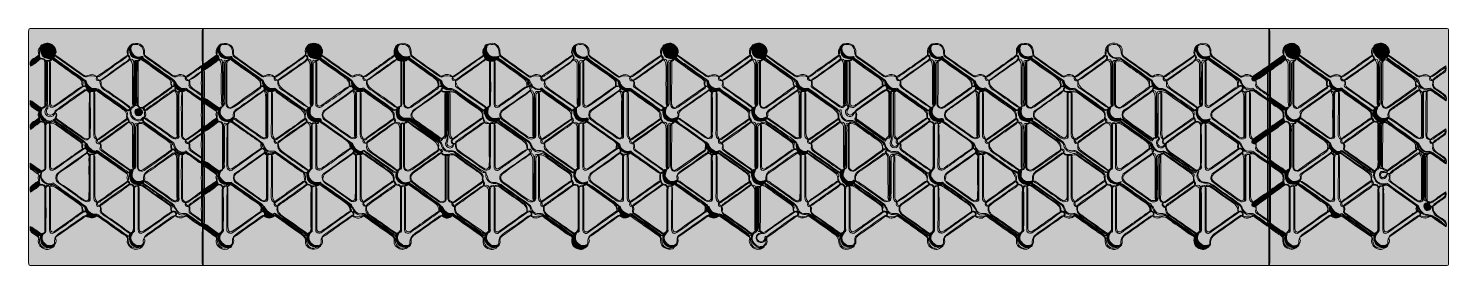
# Model space of a CAD drawing. Header units: inches. Extents: x -174 to 786, y 315 to 476.
import ezdxf

# ---------------------------------------------------------------- set-up
doc = ezdxf.new("R2010")
doc.units = ezdxf.units.IN
doc.header["$MEASUREMENT"] = 0
doc.layers.add('Layer 1', color=7, linetype='Continuous')

# ---------------------------------------------------------------- blocks, each defined once
blk = doc.blocks.new('block 3')
at = {"layer": 'Layer 1', "true_color": 0xfefefe}
h = blk.add_hatch(color=7, dxfattribs=at)
edge = h.paths.add_edge_path()
edge.add_spline(control_points=[(-55.99, 315.49), (-94.5, 315.49), (-133, 315.51), (-171.5, 315.44), (-173.21, 315.44), (-173.55, 315.78), (-173.55, 317.49), (-173.49, 369.5), (-173.49, 421.5), (-173.55, 473.5), (-173.55, 475.21), (-173.21, 475.55), (-171.5, 475.55), (-133, 475.49), (-94.5, 475.5), (-55.99, 475.5), (-55.47, 472.88), (-55.82, 470.22), (-55.77, 467.58), (-55.67, 462.19), (-55.85, 456.8), (-55.68, 451.41), (-55.53, 450.53), (-56.11, 450.04), (-56.71, 449.59), (-59.76, 447.34), (-62.9, 445.21), (-66, 443.03), (-66.41, 442.73), (-66.89, 442.6), (-67.41, 442.67), (-69.52, 443.61), (-71.63, 444.07), (-73.88, 442.98), (-74.98, 442.44), (-76, 443.05), (-76.89, 443.7), (-82.61, 447.84), (-88.44, 451.83), (-94.16, 455.98), (-95.13, 456.69), (-95.8, 457.45), (-95.82, 458.83), (-95.88, 463.41), (-98.16, 465.27), (-102.67, 464.62), (-103.79, 464.28), (-104.52, 463.43), (-105.24, 462.59), (-106.66, 461.09), (-106.09, 459.21), (-106.25, 457.47), (-108.59, 454.92), (-111.64, 453.33), (-114.38, 451.33), (-117.75, 448.88), (-121.12, 446.44), (-124.55, 444.07), (-125.43, 443.46), (-126.29, 442.75), (-127.46, 442.76), (-129.51, 443.55), (-131.55, 444.12), (-133.72, 443.03), (-134.7, 442.53), (-135.69, 442.88), (-136.54, 443.48), (-142.73, 447.85), (-148.96, 452.14), (-155.09, 456.6), (-155.36, 456.8), (-155.54, 457.08), (-155.71, 457.37), (-155.8, 457.59), (-155.86, 457.83), (-155.87, 458.07), (-155.44, 462.96), (-157.95, 465.36), (-162.73, 464.61), (-163.81, 464.29), (-164.74, 463.77), (-165.25, 462.7), (-166.55, 461.16), (-166.16, 459.3), (-166.25, 457.53), (-167.28, 456.09), (-168.85, 455.3), (-170.24, 454.28), (-171.2, 453.58), (-172.01, 452.84), (-171.73, 451.3), (-169.06, 452.37), (-167.4, 455.01), (-164.51, 455.43), (-162.63, 455.1), (-161.82, 453.9), (-161.82, 452.08), (-161.86, 442.6), (-161.61, 433.11), (-161.95, 423.62), (-162.2, 422.69), (-162.87, 422.15), (-163.69, 421.76), (-164.06, 421.6), (-164.45, 421.54), (-164.84, 421.55), (-167.22, 422.14), (-168.85, 423.96), (-170.79, 425.26), (-172.07, 426.11), (-171.91, 425.39), (-171.78, 424.53), (-171.58, 423.42), (-170.66, 422.86), (-169.83, 422.44), (-166.73, 420.87), (-165.6, 418.42), (-166.23, 415.07), (-167.24, 413.6), (-168.83, 412.83), (-170.2, 411.8), (-171.14, 411.1), (-172.08, 410.42), (-171.7, 408.93), (-169.03, 409.85), (-167.46, 412.66), (-164.49, 412.93), (-162.75, 412.61), (-161.84, 411.54), (-161.84, 409.81), (-161.84, 400.25), (-161.62, 390.68), (-161.95, 381.11), (-162.2, 380.18), (-162.87, 379.64), (-163.69, 379.25), (-164.07, 379.1), (-164.45, 379.04), (-164.85, 379.06), (-167.13, 379.83), (-168.91, 381.42), (-170.82, 382.77), (-172.15, 383.7), (-171.88, 382.81), (-171.78, 382.03), (-171.59, 380.9), (-170.66, 380.38), (-169.81, 379.98), (-166.61, 378.45), (-165.64, 375.91), (-166.23, 372.58), (-167.21, 371.06), (-168.94, 370.47), (-170.24, 369.32), (-171.12, 368.55), (-172.07, 367.87), (-171.72, 366.32), (-169.51, 367.37), (-167.87, 369.16), (-165.78, 370.26), (-163, 370.45), (-161.86, 369.68), (-161.85, 367.15), (-161.82, 357.63), (-161.62, 348.12), (-161.94, 338.6), (-162.05, 338.16), (-162.26, 337.77), (-162.58, 337.45), (-163.21, 336.89), (-163.95, 336.58), (-164.8, 336.58), (-167.17, 337.24), (-168.85, 339.01), (-170.82, 340.33), (-172.18, 341.25), (-171.86, 340.29), (-171.77, 339.53), (-171.09, 337.61), (-169.09, 337.16), (-167.75, 335.98), (-166.74, 335.1), (-166.16, 334.32), (-166.2, 332.85), (-166.33, 328.3), (-162.73, 326.04), (-158.41, 327.81), (-157.16, 328.46), (-156.36, 329.47), (-155.98, 330.81), (-156.49, 334.55), (-154.09, 336.37), (-151.38, 338.15), (-146.54, 341.32), (-141.9, 344.78), (-137.17, 348.11), (-136.49, 348.58), (-135.81, 349.07), (-134.98, 349.23), (-132.48, 348.45), (-129.98, 347.88), (-127.46, 349.2), (-125.58, 349.09), (-124.29, 347.79), (-122.9, 346.79), (-118.11, 343.32), (-113.27, 339.93), (-108.43, 336.54), (-106.96, 335.51), (-106.15, 334.48), (-106.18, 332.48), (-106.25, 327.97), (-101.83, 325.91), (-97.53, 328.28), (-96.77, 328.98), (-96.25, 329.83), (-95.96, 330.83), (-96.54, 334.54), (-94.07, 336.22), (-91.43, 338), (-86.75, 341.17), (-82.15, 344.47), (-77.58, 347.81), (-76.65, 348.49), (-75.74, 349.27), (-74.46, 349.24), (-72.33, 348.35), (-70.2, 347.96), (-68.01, 349.1), (-67.32, 349.46), (-66.54, 349.35), (-65.89, 348.88), (-62.8, 346.66), (-59.6, 344.6), (-56.58, 342.28), (-56.03, 341.87), (-55.58, 341.4), (-55.67, 340.64), (-55.86, 333.15), (-55.69, 325.67), (-55.76, 318.19), (-55.77, 317.29), (-55.53, 316.36), (-55.99, 315.49)], knot_values=[0, 0, 0, 0, 1, 1, 1, 2, 2, 2, 3, 3, 3, 4, 4, 4, 5, 5, 5, 6, 6, 6, 7, 7, 7, 8, 8, 8, 9, 9, 9, 10, 10, 10, 11, 11, 11, 12, 12, 12, 13, 13, 13, 14, 14, 14, 15, 15, 15, 16, 16, 16, 17, 17, 17, 18, 18, 18, 19, 19, 19, 20, 20, 20, 21, 21, 21, 22, 22, 22, 23, 23, 23, 24, 24, 24, 25, 25, 25, 26, 26, 26, 27, 27, 27, 28, 28, 28, 29, 29, 29, 30, 30, 30, 31, 31, 31, 32, 32, 32, 33, 33, 33, 34, 34, 34, 35, 35, 35, 36, 36, 36, 37, 37, 37, 38, 38, 38, 39, 39, 39, 40, 40, 40, 41, 41, 41, 42, 42, 42, 43, 43, 43, 44, 44, 44, 45, 45, 45, 46, 46, 46, 47, 47, 47, 48, 48, 48, 49, 49, 49, 50, 50, 50, 51, 51, 51, 52, 52, 52, 53, 53, 53, 54, 54, 54, 55, 55, 55, 56, 56, 56, 57, 57, 57, 58, 58, 58, 59, 59, 59, 60, 60, 60, 61, 61, 61, 62, 62, 62, 63, 63, 63, 64, 64, 64, 65, 65, 65, 66, 66, 66, 67, 67, 67, 68, 68, 68, 69, 69, 69, 70, 70, 70, 71, 71, 71, 72, 72, 72, 73, 73, 73, 74, 74, 74, 75, 75, 75, 76, 76, 76, 77, 77, 77, 78, 78, 78, 79, 79, 79, 80, 80, 80, 81, 81, 81, 81], degree=3, periodic=1)
at = {"layer": 'Layer 1', "true_color": 0xcbcbcb}
h = blk.add_hatch(color=9, dxfattribs=at)
edge = h.paths.add_edge_path()
edge.add_spline(control_points=[(-56, 450.47), (-56, 458.81), (-56, 467.16), (-55.99, 475.5), (-55.83, 475.5), (-55.66, 475.5), (-55.49, 475.5), (-55.49, 467.5), (-55.49, 459.51), (-55.5, 451.51), (-54.55, 450.43), (-54.8, 449.11), (-54.77, 447.85), (-54.67, 441.68), (-54.67, 435.51), (-54.76, 429.34), (-54.82, 428.41), (-54.69, 427.48), (-54.76, 426.55), (-54.79, 426.09), (-54.79, 425.62), (-54.79, 425.16), (-54.66, 419.82), (-54.67, 414.48), (-54.77, 409.14), (-54.67, 407.88), (-54.76, 406.63), (-54.77, 405.37), (-54.67, 399.19), (-54.66, 393.02), (-54.76, 386.84), (-54.82, 385.91), (-54.68, 384.98), (-54.78, 384.05), (-54.79, 383.59), (-54.79, 383.12), (-54.78, 382.66), (-54.66, 377.32), (-54.68, 371.98), (-54.76, 366.64), (-54.63, 365.38), (-54.78, 364.13), (-54.77, 362.87), (-54.66, 356.72), (-54.68, 350.57), (-54.75, 344.42), (-54.83, 343.52), (-54.7, 342.6), (-54.88, 341.7), (-54.96, 341.24), (-55.19, 340.87), (-55.49, 340.52), (-55.49, 332.18), (-55.49, 323.83), (-55.49, 315.49), (-55.66, 315.49), (-55.83, 315.49), (-55.99, 315.49), (-55.99, 324.16), (-56, 332.83), (-56, 341.5), (-56.28, 341.85), (-56.52, 342.22), (-56.59, 342.68), (-56.72, 343.57), (-56.75, 344.48), (-56.71, 345.38), (-56.82, 350.87), (-56.82, 356.35), (-56.72, 361.84), (-56.82, 363.09), (-56.73, 364.35), (-56.72, 365.61), (-56.82, 371.6), (-56.81, 377.6), (-56.74, 383.59), (-56.71, 384.06), (-56.71, 384.52), (-56.7, 384.99), (-56.68, 385.92), (-56.81, 386.85), (-56.71, 387.78), (-56.82, 393.3), (-56.82, 398.81), (-56.73, 404.33), (-56.86, 405.59), (-56.71, 406.85), (-56.72, 408.11), (-56.82, 414.1), (-56.81, 420.1), (-56.74, 426.09), (-56.71, 426.56), (-56.7, 427.03), (-56.7, 427.49), (-56.71, 428.42), (-56.8, 429.35), (-56.71, 430.28), (-56.82, 435.79), (-56.82, 441.31), (-56.72, 446.82), (-56.77, 448.1), (-56.9, 449.39), (-56, 450.47)], knot_values=[0, 0, 0, 0, 1, 1, 1, 2, 2, 2, 3, 3, 3, 4, 4, 4, 5, 5, 5, 6, 6, 6, 7, 7, 7, 8, 8, 8, 9, 9, 9, 10, 10, 10, 11, 11, 11, 12, 12, 12, 13, 13, 13, 14, 14, 14, 15, 15, 15, 16, 16, 16, 17, 17, 17, 18, 18, 18, 19, 19, 19, 20, 20, 20, 21, 21, 21, 22, 22, 22, 23, 23, 23, 24, 24, 24, 25, 25, 25, 26, 26, 26, 27, 27, 27, 28, 28, 28, 29, 29, 29, 30, 30, 30, 31, 31, 31, 32, 32, 32, 33, 33, 33, 34, 34, 34, 34], degree=3, periodic=1)
at = {"layer": 'Layer 1', "true_color": 0xfefefe}
h = blk.add_hatch(color=7, dxfattribs=at)
edge = h.paths.add_edge_path()
edge.add_spline(control_points=[(-55.49, 475.5), (184.52, 475.5), (424.53, 475.5), (664.54, 475.5), (665.15, 474.84), (665.23, 474.02), (665.23, 473.19), (665.21, 465.92), (665.36, 458.66), (665.16, 451.4), (665.09, 451), (665.01, 450.53), (664.71, 450.28), (661.24, 447.42), (657.79, 444.52), (653.58, 442.75), (651.38, 443.57), (649.19, 444.23), (646.91, 442.86), (646.01, 442.33), (645.17, 442.92), (644.39, 443.45), (638.58, 447.45), (632.89, 451.64), (627.1, 455.67), (625.7, 456.64), (625, 457.84), (624.88, 459.59), (624.58, 464.04), (621.81, 465.71), (617.44, 464.23), (616.82, 463.95), (616.24, 463.61), (615.84, 463.03), (614.46, 461.39), (614.72, 459.41), (614.72, 457.49), (612.84, 455.45), (610.42, 454.11), (608.2, 452.52), (604.21, 449.66), (600.23, 446.77), (596.16, 444.02), (595.35, 443.47), (594.57, 442.78), (593.49, 442.77), (591.28, 443.61), (589.09, 444.22), (586.8, 442.9), (585.79, 442.31), (584.88, 443.01), (584.06, 443.58), (578.35, 447.58), (572.73, 451.69), (566.99, 455.64), (565.67, 456.55), (565.03, 457.76), (564.89, 459.39), (564.48, 464.49), (560.73, 466.29), (556.36, 463.57), (554.33, 462.04), (554.96, 459.63), (554.4, 457.61), (553.55, 455.96), (551.89, 455.25), (550.5, 454.22), (545.97, 450.86), (541.27, 447.73), (536.71, 444.41), (535.72, 443.69), (534.78, 442.81), (533.45, 442.69), (531.25, 443.6), (529.08, 444.24), (526.78, 442.88), (525.88, 442.35), (525, 442.92), (524.24, 443.45), (518.38, 447.55), (512.53, 451.67), (506.72, 455.84), (505.57, 456.67), (505.06, 457.8), (504.9, 459.23), (504.4, 463.8), (502.42, 465.27), (497.87, 464.61), (496.71, 464.26), (495.97, 463.42), (495.31, 462.47), (494.26, 460.99), (494.97, 459.18), (494.4, 457.62), (494.01, 456.75), (493.31, 456.16), (492.56, 455.64), (486.81, 451.72), (481.21, 447.59), (475.51, 443.6), (474.77, 443.08), (474.02, 442.5), (473.01, 442.72), (471.1, 443.83), (469.13, 444.07), (467.07, 443.1), (466.08, 442.63), (465.14, 442.85), (464.26, 443.45), (458.06, 447.62), (452.06, 452.07), (445.95, 456.35), (445.03, 456.99), (444.85, 457.87), (444.83, 458.94), (444.74, 463.4), (442.42, 465.27), (437.87, 464.63), (436.75, 464.29), (436.02, 463.49), (435.35, 462.59), (434.15, 461.05), (434.68, 459.15), (434.3, 457.44), (432.49, 455.21), (429.96, 453.88), (427.67, 452.27), (423.61, 449.41), (419.62, 446.44), (415.48, 443.69), (414.73, 443.2), (414.06, 442.51), (413.03, 442.69), (411.02, 443.75), (409, 444.09), (406.84, 443.03), (405.75, 442.49), (404.77, 442.97), (403.83, 443.62), (398.16, 447.54), (392.61, 451.64), (386.93, 455.55), (385.77, 456.36), (384.8, 457.19), (384.8, 458.92), (384.79, 463.41), (382.43, 465.27), (377.87, 464.63), (376.75, 464.29), (376.02, 463.49), (375.35, 462.59), (374.09, 461.07), (374.49, 459.2), (374.29, 457.45), (372.35, 455.24), (369.76, 453.89), (367.44, 452.2), (363.43, 449.28), (359.35, 446.45), (355.31, 443.58), (354.64, 443.1), (354, 442.54), (353.08, 442.69), (351.04, 443.59), (349.01, 444.13), (346.84, 443.04), (345.96, 442.59), (345.01, 442.77), (344.23, 443.34), (337.79, 448.04), (330.98, 452.24), (324.84, 457.37), (324.74, 457.59), (324.68, 457.82), (324.65, 458.06), (325.07, 463.03), (322.64, 465.36), (317.81, 464.61), (316.76, 464.24), (315.89, 463.62), (315.27, 462.67), (313.95, 461.13), (314.37, 459.27), (314.28, 457.5), (313.06, 455.6), (310.94, 454.85), (309.25, 453.57), (304.83, 450.24), (300.24, 447.14), (295.74, 443.93), (294.94, 443.35), (294.13, 442.74), (293.06, 442.76), (291.01, 443.54), (288.97, 444.13), (286.81, 443.03), (285.93, 442.58), (285, 442.8), (284.2, 443.35), (277.77, 447.79), (271.34, 452.24), (265.1, 456.95), (264.97, 457.05), (264.9, 457.21), (264.82, 457.36), (264.72, 457.58), (264.67, 457.81), (264.65, 458.05), (264.92, 463.03), (262.48, 465.37), (257.77, 464.62), (256.7, 464.28), (255.78, 463.76), (255.27, 462.69), (254.04, 461.14), (254.22, 459.29), (254.2, 457.48), (251.1, 454.29), (247.13, 452.25), (243.63, 449.59), (241.11, 447.68), (238.48, 445.9), (235.92, 444.05), (235.05, 443.43), (234.18, 442.72), (233, 442.76), (230.87, 443.65), (228.75, 444.07), (226.54, 442.9), (225.64, 442.41), (224.8, 442.82), (224, 443.37), (218.13, 447.42), (212.37, 451.63), (206.52, 455.72), (205.3, 456.57), (204.62, 457.58), (204.59, 459.21), (204.5, 463.72), (201.28, 465.75), (196.89, 464.23), (196.27, 463.95), (195.7, 463.6), (195.31, 463.03), (193.93, 461.38), (194.2, 459.41), (194.2, 457.49), (192.05, 455.16), (189.26, 453.65), (186.73, 451.82), (182.98, 449.12), (179.2, 446.45), (175.42, 443.78), (174.67, 443.26), (173.95, 442.69), (172.96, 442.76), (170.83, 443.6), (168.72, 444.2), (166.5, 442.9), (165.52, 442.33), (164.56, 442.85), (163.73, 443.46), (157.94, 447.66), (152, 451.66), (146.25, 455.91), (145.1, 456.76), (144.51, 457.81), (144.38, 459.25), (143.97, 463.88), (141.98, 465.35), (137.42, 464.54), (136.1, 464.26), (135.37, 463.33), (134.82, 462.2), (133.82, 460.74), (134.33, 459.08), (134.2, 457.51), (133.09, 455.87), (131.23, 455.19), (129.72, 454.06), (125.22, 450.67), (120.57, 447.51), (115.98, 444.26), (115.05, 443.6), (114.16, 442.78), (112.93, 442.69), (110.73, 443.61), (108.56, 444.24), (106.26, 442.88), (105.35, 442.35), (104.48, 442.92), (103.72, 443.45), (97.86, 447.56), (92.04, 451.71), (86.21, 455.85), (85.05, 456.67), (84.52, 457.8), (84.39, 459.23), (83.97, 463.77), (81.88, 465.32), (77.4, 464.53), (76.2, 464.26), (75.45, 463.43), (74.8, 462.47), (73.74, 461), (74.46, 459.18), (73.88, 457.62), (73.04, 455.97), (71.4, 455.24), (70, 454.24), (65.35, 450.92), (60.68, 447.64), (56.04, 444.31), (55, 443.57), (54.02, 442.52), (52.52, 442.72), (50.61, 443.77), (48.67, 444.19), (46.62, 443.02), (45.84, 442.57), (45.01, 442.62), (44.27, 443.14), (37.67, 447.72), (30.98, 452.18), (24.63, 457.1), (24.5, 457.2), (24.45, 457.37), (24.38, 457.52), (24.29, 457.85), (24.29, 458.17), (24.3, 458.51), (24.37, 463.27), (22.04, 465.32), (17.32, 464.61), (16.18, 464.25), (15.44, 463.41), (14.79, 462.47), (13.75, 460.99), (14.45, 459.19), (13.88, 457.62), (12.25, 455.33), (9.73, 454.12), (7.53, 452.54), (3.37, 449.55), (-0.83, 446.61), (-5, 443.62), (-5.73, 443.09), (-6.48, 442.52), (-7.48, 442.69), (-9.49, 443.74), (-11.52, 444.1), (-13.67, 443.03), (-14.76, 442.49), (-15.76, 442.95), (-16.68, 443.61), (-22.49, 447.78), (-28.37, 451.85), (-34.16, 456.03), (-35.18, 456.77), (-35.69, 457.58), (-35.71, 458.92), (-35.77, 463.41), (-38.09, 465.27), (-42.65, 464.63), (-43.77, 464.29), (-44.51, 463.48), (-45.18, 462.58), (-46.5, 461.03), (-45.92, 459.09), (-46.29, 457.33), (-48.53, 455.04), (-51.3, 453.44), (-53.9, 451.63), (-54.74, 451.04), (-55.61, 451), (-56.04, 452.22), (-56.38, 459.29), (-56.13, 466.36), (-56.18, 473.42), (-56.18, 474.18), (-56.03, 474.91), (-55.49, 475.5)], knot_values=[0, 0, 0, 0, 1, 1, 1, 2, 2, 2, 3, 3, 3, 4, 4, 4, 5, 5, 5, 6, 6, 6, 7, 7, 7, 8, 8, 8, 9, 9, 9, 10, 10, 10, 11, 11, 11, 12, 12, 12, 13, 13, 13, 14, 14, 14, 15, 15, 15, 16, 16, 16, 17, 17, 17, 18, 18, 18, 19, 19, 19, 20, 20, 20, 21, 21, 21, 22, 22, 22, 23, 23, 23, 24, 24, 24, 25, 25, 25, 26, 26, 26, 27, 27, 27, 28, 28, 28, 29, 29, 29, 30, 30, 30, 31, 31, 31, 32, 32, 32, 33, 33, 33, 34, 34, 34, 35, 35, 35, 36, 36, 36, 37, 37, 37, 38, 38, 38, 39, 39, 39, 40, 40, 40, 41, 41, 41, 42, 42, 42, 43, 43, 43, 44, 44, 44, 45, 45, 45, 46, 46, 46, 47, 47, 47, 48, 48, 48, 49, 49, 49, 50, 50, 50, 51, 51, 51, 52, 52, 52, 53, 53, 53, 54, 54, 54, 55, 55, 55, 56, 56, 56, 57, 57, 57, 58, 58, 58, 59, 59, 59, 60, 60, 60, 61, 61, 61, 62, 62, 62, 63, 63, 63, 64, 64, 64, 65, 65, 65, 66, 66, 66, 67, 67, 67, 68, 68, 68, 69, 69, 69, 70, 70, 70, 71, 71, 71, 72, 72, 72, 73, 73, 73, 74, 74, 74, 75, 75, 75, 76, 76, 76, 77, 77, 77, 78, 78, 78, 79, 79, 79, 80, 80, 80, 81, 81, 81, 82, 82, 82, 83, 83, 83, 84, 84, 84, 85, 85, 85, 86, 86, 86, 87, 87, 87, 88, 88, 88, 89, 89, 89, 90, 90, 90, 91, 91, 91, 92, 92, 92, 93, 93, 93, 94, 94, 94, 95, 95, 95, 96, 96, 96, 97, 97, 97, 98, 98, 98, 99, 99, 99, 100, 100, 100, 101, 101, 101, 102, 102, 102, 103, 103, 103, 104, 104, 104, 105, 105, 105, 106, 106, 106, 107, 107, 107, 108, 108, 108, 109, 109, 109, 110, 110, 110, 111, 111, 111, 112, 112, 112, 113, 113, 113, 114, 114, 114, 115, 115, 115, 116, 116, 116, 117, 117, 117, 118, 118, 118, 119, 119, 119, 120, 120, 120, 121, 121, 121, 122, 122, 122, 123, 123, 123, 124, 124, 124, 125, 125, 125, 126, 126, 126, 127, 127, 127, 127], degree=3, periodic=1)
at = {"layer": 'Layer 1', "true_color": 0xcbcbcb}
h = blk.add_hatch(color=9, dxfattribs=at)
edge = h.paths.add_edge_path()
edge.add_spline(control_points=[(665.04, 475.5), (665.04, 467.33), (665.04, 459.15), (665.04, 450.98), (666.09, 449.93), (665.62, 448.57), (665.81, 447.35), (665.84, 441.51), (665.84, 435.67), (665.82, 429.83), (665.68, 428.91), (665.82, 427.98), (665.78, 427.05), (665.75, 426.58), (665.75, 426.12), (665.75, 425.65), (665.89, 419.98), (665.84, 414.32), (665.78, 408.65), (665.93, 407.39), (665.67, 406.13), (665.81, 404.88), (665.83, 399.03), (665.85, 393.18), (665.82, 387.33), (665.68, 386.41), (665.82, 385.48), (665.78, 384.55), (665.75, 384.08), (665.75, 383.62), (665.75, 383.15), (665.89, 377.48), (665.84, 371.82), (665.78, 366.15), (665.93, 364.89), (665.67, 363.64), (665.81, 362.38), (665.83, 356.56), (665.85, 350.74), (665.81, 344.91), (665.69, 344.01), (665.83, 343.09), (665.66, 342.19), (665.58, 341.74), (665.4, 341.33), (665.04, 341.01), (665.04, 332.51), (665.04, 324), (665.04, 315.49), (664.88, 315.49), (664.71, 315.49), (664.54, 315.49), (664.54, 324.16), (664.54, 332.83), (664.54, 341.5), (664.29, 341.86), (664.13, 342.27), (664.01, 342.7), (663.81, 343.58), (663.78, 344.48), (663.83, 345.38), (663.71, 350.87), (663.73, 356.35), (663.8, 361.84), (663.66, 363.09), (663.88, 364.35), (663.78, 365.61), (663.74, 371.6), (663.74, 377.6), (663.77, 383.59), (663.81, 384.06), (663.83, 384.52), (663.84, 384.99), (663.88, 385.92), (663.72, 386.85), (663.82, 387.78), (663.71, 393.3), (663.72, 398.81), (663.8, 404.33), (663.66, 405.59), (663.88, 406.85), (663.78, 408.11), (663.74, 414.1), (663.74, 420.1), (663.77, 426.1), (663.81, 426.56), (663.83, 427.03), (663.84, 427.49), (663.88, 428.42), (663.72, 429.35), (663.82, 430.28), (663.72, 435.8), (663.72, 441.31), (663.81, 446.83), (663.69, 448.12), (663.81, 449.37), (664.54, 450.49), (664.54, 458.83), (664.54, 467.16), (664.54, 475.5), (664.71, 475.5), (664.88, 475.5), (665.04, 475.5)], knot_values=[0, 0, 0, 0, 1, 1, 1, 2, 2, 2, 3, 3, 3, 4, 4, 4, 5, 5, 5, 6, 6, 6, 7, 7, 7, 8, 8, 8, 9, 9, 9, 10, 10, 10, 11, 11, 11, 12, 12, 12, 13, 13, 13, 14, 14, 14, 15, 15, 15, 16, 16, 16, 17, 17, 17, 18, 18, 18, 19, 19, 19, 20, 20, 20, 21, 21, 21, 22, 22, 22, 23, 23, 23, 24, 24, 24, 25, 25, 25, 26, 26, 26, 27, 27, 27, 28, 28, 28, 29, 29, 29, 30, 30, 30, 31, 31, 31, 32, 32, 32, 33, 33, 33, 34, 34, 34, 34], degree=3, periodic=1)
at = {"layer": 'Layer 1', "true_color": 0xfefefe}
h = blk.add_hatch(color=7, dxfattribs=at)
edge = h.paths.add_edge_path()
edge.add_spline(control_points=[(665.04, 475.5), (704.71, 475.5), (744.38, 475.49), (784.05, 475.55), (785.76, 475.55), (786.1, 475.21), (786.09, 473.5), (786.04, 421.5), (786.04, 369.5), (786.09, 317.49), (786.1, 315.78), (785.76, 315.44), (784.05, 315.44), (744.38, 315.51), (704.71, 315.49), (665.04, 315.49), (664.51, 317.95), (664.84, 320.43), (664.82, 322.9), (664.76, 328.62), (664.8, 334.34), (664.8, 340.06), (664.71, 341.25), (665.42, 341.37), (666.18, 340.86), (668.86, 339.04), (671.64, 337.38), (674.1, 335.25), (674.8, 334.63), (674.8, 333.77), (674.72, 332.93), (674.29, 328.48), (679.11, 325.8), (682.51, 327.77), (683.47, 328.41), (684.28, 329.18), (684.7, 330.29), (684.78, 330.53), (684.96, 330.77), (684.94, 331), (684.54, 334.55), (686.87, 336.24), (689.42, 337.96), (694.38, 341.3), (699.21, 344.82), (704.07, 348.28), (704.68, 348.71), (705.24, 349.23), (706.03, 349.32), (708.52, 348.42), (711.03, 347.87), (713.57, 349.2), (714.74, 349.25), (715.61, 348.56), (716.47, 347.93), (721.62, 344.17), (726.89, 340.57), (732.08, 336.87), (733.74, 335.69), (734.95, 334.58), (734.9, 332.1), (734.81, 328.13), (738.65, 326.18), (742.63, 327.81), (743.88, 328.46), (744.69, 329.46), (745.07, 330.82), (744.54, 334.62), (747.05, 336.3), (749.76, 338.13), (754.38, 341.26), (758.89, 344.55), (763.42, 347.79), (764.23, 348.37), (765.03, 348.99), (766.03, 349.23), (768.49, 348.52), (770.91, 347.87), (773.46, 349.11), (774.3, 349.52), (775.17, 348.76), (775.94, 348.27), (778.58, 346.58), (781.04, 344.62), (783.64, 342.91), (784.33, 344.3), (783.48, 345.07), (782.52, 345.76), (781.36, 346.58), (780.28, 347.55), (779.04, 348.17), (775.94, 349.72), (774.88, 352.19), (775.24, 355.47), (776.83, 357.91), (779.53, 358.99), (781.73, 360.67), (782.85, 361.53), (784.09, 362.28), (783.78, 364.25), (781.38, 362.72), (779.27, 361.02), (777.05, 359.49), (775.91, 358.71), (774.88, 357.64), (773.29, 357.84), (772.3, 358.12), (771.41, 358.52), (771.02, 359.59), (770.54, 361.72), (770.77, 363.88), (770.77, 366.03), (770.73, 372.91), (770.75, 379.78), (770.76, 386.66), (770.76, 387.74), (770.71, 388.82), (771, 389.87), (771.18, 390.44), (771.54, 390.86), (772.05, 391.16), (773.55, 392.1), (774.88, 391.58), (776.15, 390.63), (778.59, 388.79), (781.16, 387.13), (783.66, 385.4), (784.3, 386.94), (783.21, 387.7), (782.25, 388.41), (780.73, 389.52), (779.25, 390.71), (777.63, 391.68), (775.95, 392.69), (774.74, 393.82), (775.35, 396.03), (775.52, 396.64), (775.17, 397.32), (775.24, 397.98), (776.86, 400.4), (779.61, 401.42), (781.75, 403.18), (782.78, 404.03), (783.96, 404.7), (783.81, 406.64), (781.3, 405), (778.99, 403.38), (776.68, 401.74), (775.5, 400.89), (774.33, 399.78), (772.63, 400.51), (771.33, 401.1), (770.82, 402.2), (770.82, 403.53), (770.82, 413.08), (770.54, 422.63), (770.95, 432.17), (772.45, 434.42), (773.66, 434.76), (775.86, 433.32), (778.5, 431.6), (780.94, 429.58), (783.6, 427.92), (784.27, 429.42), (783.21, 430.18), (782.28, 430.9), (780.77, 432.04), (779.21, 433.12), (777.61, 434.13), (775.82, 435.26), (774.83, 436.56), (775.36, 438.76), (775.49, 439.3), (775.22, 439.9), (775.33, 440.47), (777, 442.98), (779.79, 444.11), (782.06, 445.88), (783.65, 447.12), (783.69, 447.05), (783.8, 449.21), (781.25, 447.53), (778.93, 445.67), (776.46, 444.05), (775.56, 443.47), (774.72, 442.73), (773.55, 442.76), (771.5, 443.58), (769.46, 444.11), (767.3, 443.02), (766.42, 442.58), (765.49, 442.82), (764.7, 443.37), (758.34, 447.77), (752.03, 452.23), (745.78, 456.78), (745.58, 456.92), (745.46, 457.16), (745.33, 457.37), (745.24, 457.59), (745.19, 457.83), (745.17, 458.07), (745.6, 462.96), (743.09, 465.36), (738.31, 464.61), (737.24, 464.29), (736.31, 463.77), (735.8, 462.7), (734.48, 461.16), (734.9, 459.28), (734.78, 457.5), (732.52, 455.05), (729.56, 453.51), (726.93, 451.53), (723.57, 449), (720.03, 446.71), (716.65, 444.2), (715.73, 443.52), (714.82, 442.75), (713.57, 442.76), (711.44, 443.62), (709.32, 444.11), (707.12, 442.92), (706.33, 442.49), (705.51, 442.68), (704.78, 443.21), (698.48, 447.76), (692.01, 452.09), (685.78, 456.76), (685.58, 456.91), (685.45, 457.13), (685.32, 457.34), (685.21, 457.55), (685.14, 457.78), (685.11, 458.02), (685.37, 463.51), (682.27, 465.99), (677.37, 464.22), (676.77, 463.93), (676.21, 463.59), (675.82, 463.02), (674.41, 461.35), (674.79, 459.33), (674.69, 457.4), (672.3, 454.86), (669.19, 453.29), (666.42, 451.27), (665.81, 450.82), (664.81, 450.31), (664.8, 451.89), (664.8, 458.95), (664.79, 466.01), (664.81, 473.06), (664.81, 473.87), (664.6, 474.72), (665.04, 475.5)], knot_values=[0, 0, 0, 0, 1, 1, 1, 2, 2, 2, 3, 3, 3, 4, 4, 4, 5, 5, 5, 6, 6, 6, 7, 7, 7, 8, 8, 8, 9, 9, 9, 10, 10, 10, 11, 11, 11, 12, 12, 12, 13, 13, 13, 14, 14, 14, 15, 15, 15, 16, 16, 16, 17, 17, 17, 18, 18, 18, 19, 19, 19, 20, 20, 20, 21, 21, 21, 22, 22, 22, 23, 23, 23, 24, 24, 24, 25, 25, 25, 26, 26, 26, 27, 27, 27, 28, 28, 28, 29, 29, 29, 30, 30, 30, 31, 31, 31, 32, 32, 32, 33, 33, 33, 34, 34, 34, 35, 35, 35, 36, 36, 36, 37, 37, 37, 38, 38, 38, 39, 39, 39, 40, 40, 40, 41, 41, 41, 42, 42, 42, 43, 43, 43, 44, 44, 44, 45, 45, 45, 46, 46, 46, 47, 47, 47, 48, 48, 48, 49, 49, 49, 50, 50, 50, 51, 51, 51, 52, 52, 52, 53, 53, 53, 54, 54, 54, 55, 55, 55, 56, 56, 56, 57, 57, 57, 58, 58, 58, 59, 59, 59, 60, 60, 60, 61, 61, 61, 62, 62, 62, 63, 63, 63, 64, 64, 64, 65, 65, 65, 66, 66, 66, 67, 67, 67, 68, 68, 68, 69, 69, 69, 70, 70, 70, 71, 71, 71, 72, 72, 72, 73, 73, 73, 74, 74, 74, 75, 75, 75, 76, 76, 76, 77, 77, 77, 78, 78, 78, 79, 79, 79, 80, 80, 80, 81, 81, 81, 82, 82, 82, 83, 83, 83, 84, 84, 84, 85, 85, 85, 85], degree=3, periodic=1)
at = {"layer": 'Layer 1', "true_color": 0x444444}
h = blk.add_hatch(color=250, dxfattribs=at)
edge = h.paths.add_edge_path()
edge.add_spline(control_points=[(-161.5, 453.88), (-162.4, 453.18), (-161.95, 452.19), (-161.96, 451.35), (-162, 442.73), (-161.97, 434.12), (-162, 425.5), (-162.01, 424.66), (-161.58, 423.65), (-162.55, 423), (-162.53, 432.79), (-162.54, 442.59), (-162.47, 452.39), (-162.46, 454.6), (-163.78, 454.92), (-165.49, 454.93), (-166.36, 455.6), (-166.83, 456.43), (-166.55, 457.57), (-167.24, 459.59), (-167.34, 461.5), (-165.51, 463.05), (-165.25, 462.82), (-165.09, 462.55), (-165.05, 462.2), (-164.44, 457.56), (-163.18, 456.23), (-158.68, 455.43), (-158.43, 455.39), (-158.22, 455.26), (-158.01, 455.1), (-157.79, 453.91), (-158.76, 453.83), (-159.49, 453.51), (-160.2, 453.37), (-160.89, 453.43), (-161.5, 453.88)], knot_values=[0, 0, 0, 0, 1, 1, 1, 2, 2, 2, 3, 3, 3, 4, 4, 4, 5, 5, 5, 6, 6, 6, 7, 7, 7, 8, 8, 8, 9, 9, 9, 10, 10, 10, 11, 11, 11, 12, 12, 12, 12], degree=3, periodic=1)
at = {"layer": 'Layer 1', "true_color": 0x6c6c6c}
h = blk.add_hatch(color=251, dxfattribs=at)
edge = h.paths.add_edge_path()
edge.add_spline(control_points=[(-157.93, 454.98), (-163.65, 455.06), (-165.56, 457.09), (-165.51, 463.05), (-165.53, 464.77), (-164, 464.61), (-163, 465.08), (-165.13, 462.13), (-165.04, 460.17), (-162.7, 457.94), (-160.17, 455.54), (-158.55, 455.54), (-155.6, 457.94), (-155.56, 457.81), (-155.51, 457.67), (-155.47, 457.54), (-155.82, 457.01), (-156.18, 456.49), (-156.53, 455.97), (-156.7, 455.55), (-156.87, 455.14), (-157.31, 454.91), (-157.53, 454.83), (-157.74, 454.85), (-157.93, 454.98)], knot_values=[0, 0, 0, 0, 1, 1, 1, 2, 2, 2, 3, 3, 3, 4, 4, 4, 5, 5, 5, 6, 6, 6, 7, 7, 7, 8, 8, 8, 8], degree=3, periodic=1)
at = {"layer": 'Layer 1', "true_color": 0x949494}
h = blk.add_hatch(color=252, dxfattribs=at)
edge = h.paths.add_edge_path()
edge.add_spline(control_points=[(-163, 465.08), (-160.42, 466.25), (-158.22, 465.4), (-156.56, 463.45), (-155.27, 461.92), (-154.18, 460.07), (-155.6, 457.94), (-156.56, 456.35), (-157.88, 455.17), (-159.83, 455.67), (-162.36, 456.32), (-164.24, 457.88), (-164.98, 460.5), (-165.55, 462.52), (-164.74, 464.02), (-163, 465.08)], knot_values=[0, 0, 0, 0, 1, 1, 1, 2, 2, 2, 3, 3, 3, 4, 4, 4, 5, 5, 5, 5], degree=3, periodic=1)
at = {"layer": 'Layer 1', "true_color": 0x404040}
h = blk.add_hatch(color=250, dxfattribs=at)
edge = h.paths.add_edge_path()
edge.add_spline(control_points=[(-105.49, 454.91), (-105.26, 456.03), (-106.07, 456.73), (-106.55, 457.57), (-107.24, 459.6), (-107.32, 461.51), (-105.5, 463.06), (-105.37, 462.95), (-105.2, 462.83), (-105.2, 462.69), (-105.12, 457.97), (-102.4, 455.77), (-98.03, 455.12), (-97.72, 453.96), (-98.71, 453.88), (-99.36, 453.52), (-99.98, 453.34), (-100.63, 453.21), (-101.02, 452.6), (-101.47, 451.64), (-101.28, 450.63), (-101.28, 449.65), (-101.3, 441.8), (-101.27, 433.95), (-101.32, 426.09), (-101.33, 424.96), (-100.85, 423.52), (-102.47, 422.92), (-103.52, 424.01), (-103.26, 425.39), (-103.26, 426.69), (-103.29, 434.38), (-103.33, 442.08), (-103.24, 449.77), (-103.22, 451.92), (-103.65, 453.67), (-105.49, 454.91)], knot_values=[0, 0, 0, 0, 1, 1, 1, 2, 2, 2, 3, 3, 3, 4, 4, 4, 5, 5, 5, 6, 6, 6, 7, 7, 7, 8, 8, 8, 9, 9, 9, 10, 10, 10, 11, 11, 11, 12, 12, 12, 12], degree=3, periodic=1)
at = {"layer": 'Layer 1', "true_color": 0x6d6d6d}
h = blk.add_hatch(color=251, dxfattribs=at)
edge = h.paths.add_edge_path()
edge.add_spline(control_points=[(-97.93, 454.99), (-103.64, 455.04), (-105.56, 457.09), (-105.5, 463.06), (-104.86, 463.98), (-104.22, 464.89), (-103.01, 465.11), (-104.73, 463.22), (-104.96, 461.24), (-103.53, 459.03), (-102.06, 456.76), (-100.14, 455.73), (-97.44, 456.49), (-96.52, 456.75), (-95.75, 456.83), (-96.07, 455.46), (-96.48, 455.19), (-96.94, 455.03), (-97.39, 454.84), (-97.6, 454.8), (-97.78, 454.84), (-97.93, 454.99)], knot_values=[0, 0, 0, 0, 1, 1, 1, 2, 2, 2, 3, 3, 3, 4, 4, 4, 5, 5, 5, 6, 6, 6, 7, 7, 7, 7], degree=3, periodic=1)
at = {"layer": 'Layer 1', "true_color": 0x949494}
h = blk.add_hatch(color=252, dxfattribs=at)
edge = h.paths.add_edge_path()
edge.add_spline(control_points=[(-55.99, 430), (-56.03, 429.13), (-56.07, 428.26), (-56.11, 427.4), (-57.37, 426.91), (-58.11, 427.88), (-58.93, 428.47), (-61.4, 430.25), (-63.9, 431.98), (-66.35, 433.78), (-66.96, 434.23), (-67.54, 434.66), (-68.36, 434.51), (-71.12, 433.92), (-72.55, 435.81), (-74.04, 437.56), (-74.63, 438.25), (-74.84, 439.18), (-75.49, 439.83), (-81.21, 444.36), (-87.36, 448.28), (-93.23, 452.59), (-94.37, 453.42), (-95.58, 454.16), (-96.44, 455.3), (-96.92, 455.97), (-97.58, 455.75), (-98.24, 455.72), (-101.61, 455.56), (-104.23, 457.68), (-104.98, 460.96), (-105.43, 462.94), (-104.31, 464.04), (-103.01, 465.11), (-98.27, 466.46), (-94.36, 463.3), (-95.19, 458.64), (-95.38, 457.62), (-95.07, 457.41), (-94.42, 456.95), (-88.46, 452.76), (-82.51, 448.55), (-76.62, 444.27), (-75.51, 443.46), (-74.7, 443.14), (-73.37, 443.84), (-71.32, 444.92), (-69.29, 444.49), (-67.48, 443.05), (-67.16, 441.86), (-66.74, 440.76), (-65.28, 440.58), (-64.78, 440.21), (-64.39, 439.64), (-64.51, 439.09), (-65.06, 436.56), (-63.23, 435.66), (-61.63, 434.43), (-59.75, 432.96), (-57.43, 432.04), (-55.99, 430)], knot_values=[0, 0, 0, 0, 1, 1, 1, 2, 2, 2, 3, 3, 3, 4, 4, 4, 5, 5, 5, 6, 6, 6, 7, 7, 7, 8, 8, 8, 9, 9, 9, 10, 10, 10, 11, 11, 11, 12, 12, 12, 13, 13, 13, 14, 14, 14, 15, 15, 15, 16, 16, 16, 17, 17, 17, 18, 18, 18, 19, 19, 19, 20, 20, 20, 20], degree=3, periodic=1)
at = {"layer": 'Layer 1', "true_color": 0x3c3c3c}
h = blk.add_hatch(color=250, dxfattribs=at)
edge = h.paths.add_edge_path()
edge.add_spline(control_points=[(-45.49, 454.93), (-45.46, 455.95), (-45.65, 456.87), (-46.54, 457.51), (-46.86, 459.49), (-47.09, 461.45), (-45.5, 463.07), (-45.05, 462.73), (-45.06, 462.24), (-45, 461.74), (-44.56, 457.7), (-42.82, 455.96), (-38.77, 455.51), (-38.44, 455.47), (-38.12, 455.46), (-37.81, 455.32), (-37.54, 455.19), (-37.4, 454.97), (-37.4, 454.67), (-37.92, 453.63), (-38.95, 453.49), (-39.91, 453.24), (-41.55, 452.54), (-41.19, 451.04), (-41.2, 449.78), (-41.24, 441.96), (-41.18, 434.13), (-41.25, 426.3), (-41.26, 425.09), (-40.8, 423.56), (-42.53, 422.94), (-43.46, 423.99), (-43.26, 425.29), (-43.26, 426.51), (-43.29, 434.26), (-43.33, 442.01), (-43.24, 449.75), (-43.21, 451.91), (-43.65, 453.67), (-45.49, 454.93)], knot_values=[0, 0, 0, 0, 1, 1, 1, 2, 2, 2, 3, 3, 3, 4, 4, 4, 5, 5, 5, 6, 6, 6, 7, 7, 7, 8, 8, 8, 9, 9, 9, 10, 10, 10, 11, 11, 11, 12, 12, 12, 13, 13, 13, 13], degree=3, periodic=1)
at = {"layer": 'Layer 1', "true_color": 0x6e6e6e}
h = blk.add_hatch(color=8, dxfattribs=at)
edge = h.paths.add_edge_path()
edge.add_spline(control_points=[(-37.5, 454.98), (-42.87, 454.27), (-46.32, 458.07), (-45.5, 463.07), (-44.87, 463.99), (-44.2, 464.89), (-43.01, 465.13), (-44.55, 463.11), (-45.05, 461.05), (-43.4, 458.82), (-41.82, 456.68), (-39.81, 455.75), (-37.19, 456.54), (-36.07, 456.87), (-35.89, 456.4), (-36.05, 455.47), (-36.49, 455.17), (-36.97, 455), (-37.5, 454.98)], knot_values=[0, 0, 0, 0, 1, 1, 1, 2, 2, 2, 3, 3, 3, 4, 4, 4, 5, 5, 5, 6, 6, 6, 6], degree=3, periodic=1)
at = {"layer": 'Layer 1', "true_color": 0x939393}
h = blk.add_hatch(color=252, dxfattribs=at)
edge = h.paths.add_edge_path()
edge.add_spline(control_points=[(-43.01, 465.13), (-38.34, 466.39), (-34.67, 463.77), (-35.08, 459.16), (-35.22, 457.56), (-34.58, 457.04), (-33.57, 456.32), (-27.77, 452.21), (-21.96, 448.1), (-16.2, 443.93), (-15.27, 443.25), (-14.5, 443.24), (-13.55, 443.75), (-11.38, 444.92), (-9.34, 444.72), (-7.48, 443.06), (-7.33, 441.41), (-6.13, 440.85), (-4.78, 440.46), (-4.81, 436.87), (-2.55, 435.05), (0.18, 433.16), (5.36, 429.58), (10.68, 426.16), (15.56, 422.14), (15.86, 421.25), (15.27, 420.75), (14.72, 420.23), (13.78, 419.52), (13.02, 420.03), (12.26, 420.59), (6.23, 424.97), (0.01, 429.1), (-5.95, 433.57), (-6.48, 433.97), (-6.96, 434.59), (-7.66, 434.49), (-12.02, 433.86), (-13.99, 436.59), (-15.53, 439.97), (-21.07, 444.25), (-26.91, 448.09), (-32.58, 452.17), (-33.93, 453.13), (-35.4, 453.95), (-36.44, 455.31), (-36.92, 455.99), (-37.59, 455.75), (-38.25, 455.72), (-41.43, 455.59), (-44.04, 457.57), (-44.88, 460.63), (-45.43, 462.65), (-44.39, 463.95), (-43.01, 465.13)], knot_values=[0, 0, 0, 0, 1, 1, 1, 2, 2, 2, 3, 3, 3, 4, 4, 4, 5, 5, 5, 6, 6, 6, 7, 7, 7, 8, 8, 8, 9, 9, 9, 10, 10, 10, 11, 11, 11, 12, 12, 12, 13, 13, 13, 14, 14, 14, 15, 15, 15, 16, 16, 16, 17, 17, 17, 18, 18, 18, 18], degree=3, periodic=1)
at = {"layer": 'Layer 1', "true_color": 0x3c3c3c}
h = blk.add_hatch(color=250, dxfattribs=at)
edge = h.paths.add_edge_path()
edge.add_spline(control_points=[(14.52, 454.94), (15.14, 456.2), (14.08, 456.77), (13.45, 457.51), (13.8, 459.37), (12.81, 461.48), (14.5, 463.08), (15.05, 462.69), (14.97, 462.08), (15.05, 461.53), (15.67, 457.62), (17.14, 456.16), (21.01, 455.62), (21.42, 455.56), (21.82, 455.5), (22.2, 455.33), (22.47, 455.19), (22.6, 454.97), (22.6, 454.67), (22.08, 453.63), (21.06, 453.49), (20.09, 453.24), (18.45, 452.54), (18.81, 451.04), (18.81, 449.78), (18.76, 441.95), (18.82, 434.13), (18.75, 426.3), (18.74, 425.09), (19.2, 423.56), (17.48, 422.94), (16.55, 423.99), (16.75, 425.29), (16.74, 426.52), (16.72, 434.26), (16.67, 442.01), (16.77, 449.76), (16.79, 451.92), (16.35, 453.68), (14.52, 454.94)], knot_values=[0, 0, 0, 0, 1, 1, 1, 2, 2, 2, 3, 3, 3, 4, 4, 4, 5, 5, 5, 6, 6, 6, 7, 7, 7, 8, 8, 8, 9, 9, 9, 10, 10, 10, 11, 11, 11, 12, 12, 12, 13, 13, 13, 13], degree=3, periodic=1)
at = {"layer": 'Layer 1', "true_color": 0x959595}
h = blk.add_hatch(color=252, dxfattribs=at)
edge = h.paths.add_edge_path()
edge.add_spline(control_points=[(16.99, 465.16), (19.48, 466.13), (21.77, 465.49), (23.46, 463.69), (25.01, 462.03), (25.67, 459.87), (24.57, 457.56), (24.57, 457.56), (24.43, 457.39), (24.43, 457.39), (22.37, 455.18), (19.67, 455.23), (17.31, 457.51), (14.51, 460.22), (14.41, 462.53), (16.99, 465.16)], knot_values=[0, 0, 0, 0, 1, 1, 1, 2, 2, 2, 3, 3, 3, 4, 4, 4, 5, 5, 5, 5], degree=3, periodic=1)
at = {"layer": 'Layer 1', "true_color": 0x707070}
h = blk.add_hatch(color=8, dxfattribs=at)
edge = h.paths.add_edge_path()
edge.add_spline(control_points=[(22.5, 454.98), (16.29, 455.07), (14.52, 456.86), (14.5, 463.08), (15.13, 464.01), (15.81, 464.89), (16.99, 465.16), (15.11, 461.8), (15.21, 460.54), (17.58, 458.16), (19.67, 456.07), (21.7, 455.84), (24.43, 457.39), (24.28, 456.75), (24.13, 456.11), (23.98, 455.48), (23.54, 455.16), (23.04, 455), (22.5, 454.98)], knot_values=[0, 0, 0, 0, 1, 1, 1, 2, 2, 2, 3, 3, 3, 4, 4, 4, 5, 5, 5, 6, 6, 6, 6], degree=3, periodic=1)
at = {"layer": 'Layer 1', "true_color": 0x3f3f3f}
h = blk.add_hatch(color=250, dxfattribs=at)
edge = h.paths.add_edge_path()
edge.add_spline(control_points=[(74.49, 463.1), (73.98, 457.61), (77.61, 454.46), (82.5, 454.98), (82.53, 454.86), (82.55, 454.74), (82.57, 454.62), (82.12, 453.76), (81.29, 453.58), (80.43, 453.44), (79.83, 453.39), (79.23, 453.39), (78.62, 453.39), (78.38, 453.39), (78.14, 453.41), (77.9, 453.44), (76.82, 453.7), (75.77, 454.01), (75.02, 454.9), (74.88, 456.01), (74.22, 456.8), (73.43, 457.52), (73.81, 459.37), (72.81, 461.49), (74.49, 463.1)], knot_values=[0, 0, 0, 0, 1, 1, 1, 2, 2, 2, 3, 3, 3, 4, 4, 4, 5, 5, 5, 6, 6, 6, 7, 7, 7, 8, 8, 8, 8], degree=3, periodic=1)
at = {"layer": 'Layer 1', "true_color": 0x707070}
h = blk.add_hatch(color=8, dxfattribs=at)
edge = h.paths.add_edge_path()
edge.add_spline(control_points=[(76.98, 464.93), (75.66, 462.91), (75.32, 460.81), (76.95, 458.85), (79.13, 456.2), (81.1, 455.79), (84.36, 457.13), (84.23, 456.54), (84.12, 456.02), (84, 455.49), (83.55, 454.9), (82.87, 454.73), (82.21, 454.52), (76.53, 454), (73.14, 457.77), (74.49, 463.1), (75.19, 463.88), (75.61, 465.05), (76.98, 464.93)], knot_values=[0, 0, 0, 0, 1, 1, 1, 2, 2, 2, 3, 3, 3, 4, 4, 4, 5, 5, 5, 6, 6, 6, 6], degree=3, periodic=1)
at = {"layer": 'Layer 1', "true_color": 0x939393}
h = blk.add_hatch(color=252, dxfattribs=at)
edge = h.paths.add_edge_path()
edge.add_spline(control_points=[(76.98, 464.93), (81.13, 466.68), (84.99, 464.23), (84.98, 459.75), (84.98, 458.31), (85.28, 457.14), (86.48, 456.3), (92.33, 452.2), (98.17, 448.09), (104.01, 444), (104.87, 443.4), (105.44, 443.01), (106.71, 443.81), (108.8, 445.14), (111.11, 444.6), (113.02, 442.92), (113.06, 441.43), (114.12, 440.84), (115.28, 440.34), (115.04, 436.8), (117.44, 435.12), (119.98, 433.41), (124.73, 430.19), (129.36, 426.81), (134.07, 423.53), (134.68, 423.11), (135.36, 422.74), (135.67, 422), (135.62, 420.74), (134.87, 420.22), (133.7, 420.17), (129.27, 422.3), (125.7, 425.7), (121.58, 428.3), (118.39, 430.31), (115.7, 433.08), (112.11, 434.48), (108.87, 434.09), (106.94, 435.89), (105.52, 438.49), (105.25, 438.98), (105.2, 439.59), (104.66, 439.92), (98.75, 444.48), (92.5, 448.56), (86.47, 452.96), (85.47, 453.69), (84.37, 454.31), (83.74, 455.44), (83.05, 456.46), (82.05, 455.82), (81.2, 455.85), (77.88, 455.97), (75.29, 458.72), (75.38, 462.06), (75.42, 463.33), (75.78, 464.34), (76.98, 464.93)], knot_values=[0, 0, 0, 0, 1, 1, 1, 2, 2, 2, 3, 3, 3, 4, 4, 4, 5, 5, 5, 6, 6, 6, 7, 7, 7, 8, 8, 8, 9, 9, 9, 10, 10, 10, 11, 11, 11, 12, 12, 12, 13, 13, 13, 14, 14, 14, 15, 15, 15, 16, 16, 16, 17, 17, 17, 18, 18, 18, 19, 19, 19, 19], degree=3, periodic=1)
at = {"layer": 'Layer 1', "true_color": 0x3e3e3e}
h = blk.add_hatch(color=250, dxfattribs=at)
edge = h.paths.add_edge_path()
edge.add_spline(control_points=[(134.5, 462.56), (134.6, 457.13), (136.84, 455), (142.5, 454.99), (142.53, 454.88), (142.55, 454.76), (142.58, 454.64), (142.23, 453.9), (141.55, 453.67), (140.83, 453.5), (140.11, 453.38), (139.38, 453.38), (138.65, 453.39), (138.41, 453.38), (138.16, 453.4), (137.92, 453.44), (136.83, 453.69), (135.77, 454), (135.02, 454.91), (134.67, 455.8), (134.32, 456.68), (133.97, 457.56), (133.23, 459.33), (133.12, 461.03), (134.5, 462.56)], knot_values=[0, 0, 0, 0, 1, 1, 1, 2, 2, 2, 3, 3, 3, 4, 4, 4, 5, 5, 5, 6, 6, 6, 7, 7, 7, 8, 8, 8, 8], degree=3, periodic=1)
at = {"layer": 'Layer 1', "true_color": 0x6b6b6b}
h = blk.add_hatch(color=251, dxfattribs=at)
edge = h.paths.add_edge_path()
edge.add_spline(control_points=[(136.98, 464.93), (135.59, 462.7), (135.61, 459.88), (137.02, 458.29), (138.94, 456.13), (141.52, 455.7), (144.37, 457.16), (144.24, 456.55), (144.12, 456.02), (144.01, 455.5), (143.56, 454.9), (142.88, 454.73), (142.22, 454.52), (136.63, 453.95), (133.2, 457.52), (134.5, 462.56), (134.77, 463.94), (135.48, 464.84), (136.98, 464.93)], knot_values=[0, 0, 0, 0, 1, 1, 1, 2, 2, 2, 3, 3, 3, 4, 4, 4, 5, 5, 5, 6, 6, 6, 6], degree=3, periodic=1)
at = {"layer": 'Layer 1', "true_color": 0x939393}
h = blk.add_hatch(color=252, dxfattribs=at)
edge = h.paths.add_edge_path()
edge.add_spline(control_points=[(136.98, 464.93), (141.15, 466.71), (144.98, 464.29), (145, 459.79), (145, 458.29), (145.33, 457.29), (146.74, 456.32), (152.48, 452.38), (158.07, 448.21), (163.72, 444.13), (164.82, 443.34), (165.82, 442.94), (167.17, 443.85), (169.27, 445.25), (171.21, 444.29), (173.03, 443.04), (173.13, 441.61), (174.01, 440.82), (175.27, 440.36), (175.21, 437.08), (177.19, 435.34), (179.75, 433.63), (184.48, 430.46), (189.1, 427.1), (193.73, 423.77), (194.4, 423.29), (195.16, 422.91), (195.61, 422.17), (195.81, 421.65), (195.61, 421.21), (195.35, 420.77), (194.26, 419.16), (193.17, 420.16), (192.19, 420.85), (187.49, 424.13), (182.86, 427.5), (178.16, 430.78), (176.66, 431.82), (175.12, 432.81), (173.74, 434.01), (172.57, 434.66), (171.34, 433.86), (170.09, 434.22), (167.01, 435.09), (165.61, 437.4), (164.53, 440.09), (158.77, 444.43), (152.81, 448.48), (146.93, 452.66), (145.79, 453.47), (144.51, 454.12), (143.77, 455.4), (143.27, 456.29), (142.6, 455.6), (142.01, 455.55), (139.73, 455.37), (136.78, 457.06), (135.86, 459.11), (134.9, 461.22), (135.33, 463.47), (136.98, 464.93)], knot_values=[0, 0, 0, 0, 1, 1, 1, 2, 2, 2, 3, 3, 3, 4, 4, 4, 5, 5, 5, 6, 6, 6, 7, 7, 7, 8, 8, 8, 9, 9, 9, 10, 10, 10, 11, 11, 11, 12, 12, 12, 13, 13, 13, 14, 14, 14, 15, 15, 15, 16, 16, 16, 17, 17, 17, 18, 18, 18, 19, 19, 19, 20, 20, 20, 20], degree=3, periodic=1)
at = {"layer": 'Layer 1', "true_color": 0x494949}
h = blk.add_hatch(color=251, dxfattribs=at)
edge = h.paths.add_edge_path()
edge.add_spline(control_points=[(194.03, 454.42), (195.08, 455.49), (194.61, 456.53), (193.96, 457.57), (192.89, 459.82), (193.56, 461.77), (195, 463.59), (195.43, 463.23), (195.44, 462.74), (195.43, 462.23), (195.39, 458.55), (197.11, 456.34), (200.64, 455.56), (201.33, 455.4), (202.18, 455.67), (202.63, 454.85), (202.38, 453.86), (201.53, 453.62), (200.73, 453.32), (199.05, 452.71), (199.32, 451.23), (199.31, 449.96), (199.28, 442.09), (199.33, 434.22), (199.27, 426.36), (199.26, 425.13), (199.66, 423.64), (198.07, 422.91), (197.04, 423.9), (197.27, 425.21), (197.27, 426.42), (197.23, 434.12), (197.26, 441.82), (197.25, 449.53), (197.24, 453.1), (197.23, 453.1), (194.03, 454.42)], knot_values=[0, 0, 0, 0, 1, 1, 1, 2, 2, 2, 3, 3, 3, 4, 4, 4, 5, 5, 5, 6, 6, 6, 7, 7, 7, 8, 8, 8, 9, 9, 9, 10, 10, 10, 11, 11, 11, 12, 12, 12, 12], degree=3, periodic=1)
at = {"layer": 'Layer 1', "true_color": 0x6a6a6a}
h = blk.add_hatch(color=251, dxfattribs=at)
edge = h.paths.add_edge_path()
edge.add_spline(control_points=[(202.59, 454.98), (196.58, 455.1), (194.25, 457.75), (195, 463.59), (195.25, 464.3), (195.84, 464.52), (196.51, 464.62), (195.13, 460.22), (196.47, 457.45), (200.39, 456.27), (201.67, 455.88), (202.64, 456.21), (203.64, 456.87), (203.86, 457.01), (204.18, 457.44), (204.33, 456.87), (204.4, 456.62), (204.12, 456.28), (204, 455.98), (203.81, 455.57), (203.65, 455.15), (203.22, 454.92), (203, 454.83), (202.79, 454.86), (202.59, 454.98)], knot_values=[0, 0, 0, 0, 1, 1, 1, 2, 2, 2, 3, 3, 3, 4, 4, 4, 5, 5, 5, 6, 6, 6, 7, 7, 7, 8, 8, 8, 8], degree=3, periodic=1)
at = {"layer": 'Layer 1', "true_color": 0x939393}
h = blk.add_hatch(color=252, dxfattribs=at)
edge = h.paths.add_edge_path()
edge.add_spline(control_points=[(196.51, 464.62), (198.48, 466.05), (200.63, 465.98), (202.47, 464.67), (204.35, 463.33), (205.87, 461.47), (205.18, 458.86), (204.86, 457.67), (205.52, 457.14), (206.25, 456.62), (212.4, 452.24), (218.6, 447.93), (224.71, 443.49), (225.62, 442.83), (226.13, 443.34), (226.68, 443.63), (228.95, 444.82), (231.04, 444.63), (233.03, 443.04), (233.2, 441.7), (233.83, 440.75), (235.24, 440.49), (235.66, 440.05), (236.07, 439.47), (235.94, 438.94), (235.31, 436.33), (237.25, 435.44), (238.88, 434.31), (243.75, 430.96), (248.55, 427.51), (253.38, 424.1), (254.19, 423.54), (255.07, 423.02), (255.62, 422.14), (255.81, 421.63), (255.6, 421.2), (255.35, 420.77), (254.39, 419.3), (253.36, 420.03), (252.4, 420.72), (246.49, 425.01), (240.48, 429.15), (234.52, 433.37), (233.79, 433.89), (233.15, 434.62), (232.11, 434.49), (228.14, 434.1), (226.43, 436.75), (225, 439.78), (219.38, 444.03), (213.58, 448.03), (207.82, 452.09), (206.34, 453.13), (204.69, 453.99), (203.69, 455.6), (202.01, 455.75), (200.31, 455.37), (198.67, 456.25), (195.46, 457.99), (194.4, 461.85), (196.51, 464.62)], knot_values=[0, 0, 0, 0, 1, 1, 1, 2, 2, 2, 3, 3, 3, 4, 4, 4, 5, 5, 5, 6, 6, 6, 7, 7, 7, 8, 8, 8, 9, 9, 9, 10, 10, 10, 11, 11, 11, 12, 12, 12, 13, 13, 13, 14, 14, 14, 15, 15, 15, 16, 16, 16, 17, 17, 17, 18, 18, 18, 19, 19, 19, 20, 20, 20, 20], degree=3, periodic=1)
at = {"layer": 'Layer 1', "true_color": 0x464646}
h = blk.add_hatch(color=49, dxfattribs=at)
edge = h.paths.add_edge_path()
edge.add_spline(control_points=[(255.04, 454.89), (254.68, 455.78), (254.32, 456.67), (253.97, 457.57), (253.08, 459.63), (253.36, 461.47), (255.01, 463.05), (255.47, 462.72), (255.46, 462.22), (255.51, 461.73), (255.93, 457.85), (257.36, 456.33), (261.26, 455.6), (261.59, 455.54), (261.9, 455.47), (262.21, 455.33), (262.47, 455.19), (262.61, 454.98), (262.62, 454.68), (262.21, 453.81), (261.37, 453.57), (260.57, 453.27), (258.98, 452.53), (259.32, 451.05), (259.32, 449.78), (259.28, 441.95), (259.33, 434.13), (259.27, 426.3), (259.26, 425.09), (259.72, 423.56), (257.99, 422.94), (257.06, 423.99), (257.26, 425.29), (257.25, 426.51), (257.23, 434.25), (257.19, 441.99), (257.28, 449.72), (257.3, 451.87), (256.92, 453.66), (255.04, 454.89)], knot_values=[0, 0, 0, 0, 1, 1, 1, 2, 2, 2, 3, 3, 3, 4, 4, 4, 5, 5, 5, 6, 6, 6, 7, 7, 7, 8, 8, 8, 9, 9, 9, 10, 10, 10, 11, 11, 11, 12, 12, 12, 13, 13, 13, 13], degree=3, periodic=1)
at = {"layer": 'Layer 1', "true_color": 0x707070}
h = blk.add_hatch(color=8, dxfattribs=at)
edge = h.paths.add_edge_path()
edge.add_spline(control_points=[(262.51, 455), (256.88, 455.06), (254.98, 457.1), (255.01, 463.05), (255.01, 464.76), (256.5, 464.62), (257.51, 465.08), (255.45, 462.2), (255.56, 460.08), (257.87, 457.9), (260.02, 455.89), (262.36, 455.9), (264.93, 457.95), (264.97, 457.82), (265.01, 457.68), (265.06, 457.55), (264.71, 457.02), (264.36, 456.5), (264.01, 455.98), (263.72, 455.33), (263.25, 454.97), (262.51, 455)], knot_values=[0, 0, 0, 0, 1, 1, 1, 2, 2, 2, 3, 3, 3, 4, 4, 4, 5, 5, 5, 6, 6, 6, 7, 7, 7, 7], degree=3, periodic=1)
at = {"layer": 'Layer 1', "true_color": 0x949494}
h = blk.add_hatch(color=252, dxfattribs=at)
edge = h.paths.add_edge_path()
edge.add_spline(control_points=[(257.51, 465.08), (260.31, 466.34), (262.46, 465.25), (264.15, 463.07), (265.3, 461.58), (266.15, 459.88), (264.93, 457.95), (263.88, 455.91), (262.13, 455.51), (260.1, 456), (257.73, 456.57), (256.3, 458.17), (255.61, 460.49), (254.99, 462.55), (255.77, 464), (257.51, 465.08)], knot_values=[0, 0, 0, 0, 1, 1, 1, 2, 2, 2, 3, 3, 3, 4, 4, 4, 5, 5, 5, 5], degree=3, periodic=1)
at = {"layer": 'Layer 1', "true_color": 0x474747}
h = blk.add_hatch(color=49, dxfattribs=at)
edge = h.paths.add_edge_path()
edge.add_spline(control_points=[(315.04, 454.9), (315.24, 456.01), (314.44, 456.73), (313.97, 457.57), (313.26, 459.61), (313.2, 461.52), (315.01, 463.07), (315.14, 462.97), (315.32, 462.85), (315.32, 462.7), (315.45, 458.2), (317.99, 455.97), (322.23, 455.32), (322.49, 455.18), (322.62, 454.96), (322.62, 454.67), (322.2, 453.81), (321.37, 453.56), (320.57, 453.27), (318.98, 452.52), (319.33, 451.04), (319.32, 449.77), (319.28, 441.95), (319.33, 434.12), (319.27, 426.3), (319.26, 425.09), (319.72, 423.56), (317.99, 422.94), (317.06, 423.99), (317.26, 425.29), (317.26, 426.51), (317.23, 434.25), (317.19, 441.99), (317.28, 449.73), (317.3, 451.88), (316.91, 453.66), (315.04, 454.9)], knot_values=[0, 0, 0, 0, 1, 1, 1, 2, 2, 2, 3, 3, 3, 4, 4, 4, 5, 5, 5, 6, 6, 6, 7, 7, 7, 8, 8, 8, 9, 9, 9, 10, 10, 10, 11, 11, 11, 12, 12, 12, 12], degree=3, periodic=1)
at = {"layer": 'Layer 1', "true_color": 0x939393}
h = blk.add_hatch(color=252, dxfattribs=at)
edge = h.paths.add_edge_path()
edge.add_spline(control_points=[(317.51, 465.11), (319.87, 466.14), (322.15, 465.59), (323.7, 463.87), (325.09, 462.33), (326.46, 460.32), (324.93, 457.95), (324.07, 456.03), (322.48, 455.58), (320.6, 455.93), (318.07, 456.4), (316.53, 458.04), (315.69, 460.39), (314.93, 462.48), (316.01, 463.88), (317.51, 465.11)], knot_values=[0, 0, 0, 0, 1, 1, 1, 2, 2, 2, 3, 3, 3, 4, 4, 4, 5, 5, 5, 5], degree=3, periodic=1)
at = {"layer": 'Layer 1', "true_color": 0x757575}
h = blk.add_hatch(color=8, dxfattribs=at)
edge = h.paths.add_edge_path()
edge.add_spline(control_points=[(322.52, 455.01), (317.16, 455.16), (315.06, 457.42), (315.01, 463.07), (315.21, 464.53), (316.53, 464.61), (317.51, 465.11), (316.08, 463.2), (315.44, 461.24), (317, 459.04), (318.29, 457.22), (319.93, 456.36), (322.2, 456.45), (323.46, 456.5), (324.03, 457.45), (324.93, 457.95), (324.98, 457.82), (325.02, 457.68), (325.06, 457.55), (324.86, 456.85), (324.67, 456.15), (324.47, 455.45), (323.86, 455.11), (323.21, 454.97), (322.52, 455.01)], knot_values=[0, 0, 0, 0, 1, 1, 1, 2, 2, 2, 3, 3, 3, 4, 4, 4, 5, 5, 5, 6, 6, 6, 7, 7, 7, 8, 8, 8, 8], degree=3, periodic=1)
at = {"layer": 'Layer 1', "true_color": 0x3d3d3d}
h = blk.add_hatch(color=250, dxfattribs=at)
edge = h.paths.add_edge_path()
edge.add_spline(control_points=[(375.04, 454.92), (375.27, 456.04), (374.45, 456.73), (373.97, 457.57), (373.67, 459.52), (373.44, 461.47), (375.02, 463.07), (375.21, 462.9), (375.38, 462.72), (375.43, 462.47), (376.43, 457), (377.27, 456.16), (382.46, 455.46), (382.72, 455.37), (382.94, 455.22), (383.11, 455.01), (382.98, 453.73), (381.94, 453.65), (381.01, 453.41), (380.3, 453.34), (379.63, 453.43), (379.03, 453.87), (378.2, 453.13), (378.61, 452.15), (378.61, 451.3), (378.58, 442.68), (378.6, 434.06), (378.57, 425.44), (378.56, 424.62), (379.04, 423.58), (377.95, 423), (377.05, 424.06), (377.27, 425.35), (377.26, 426.58), (377.24, 434.31), (377.19, 442.03), (377.28, 449.76), (377.31, 451.91), (376.88, 453.67), (375.04, 454.92)], knot_values=[0, 0, 0, 0, 1, 1, 1, 2, 2, 2, 3, 3, 3, 4, 4, 4, 5, 5, 5, 6, 6, 6, 7, 7, 7, 8, 8, 8, 9, 9, 9, 10, 10, 10, 11, 11, 11, 12, 12, 12, 13, 13, 13, 13], degree=3, periodic=1)
at = {"layer": 'Layer 1', "true_color": 0x707070}
h = blk.add_hatch(color=8, dxfattribs=at)
edge = h.paths.add_edge_path()
edge.add_spline(control_points=[(382.52, 455.01), (376.97, 454.99), (374.98, 457.12), (375.02, 463.07), (375.65, 463.99), (376.31, 464.89), (377.51, 465.13), (376.06, 463.18), (375.52, 461.24), (377.01, 458.98), (378.44, 456.79), (380.42, 456.28), (382.81, 456.48), (383.57, 456.55), (384.79, 457.23), (384.48, 455.47), (383.91, 454.94), (383.1, 455.46), (382.52, 455.01)], knot_values=[0, 0, 0, 0, 1, 1, 1, 2, 2, 2, 3, 3, 3, 4, 4, 4, 5, 5, 5, 6, 6, 6, 6], degree=3, periodic=1)
at = {"layer": 'Layer 1', "true_color": 0x949494}
h = blk.add_hatch(color=252, dxfattribs=at)
edge = h.paths.add_edge_path()
edge.add_spline(control_points=[(377.51, 465.13), (382.27, 466.42), (385.82, 463.72), (385.48, 458.91), (385.39, 457.74), (385.62, 457.28), (386.56, 456.63), (392.59, 452.41), (398.54, 448.08), (404.51, 443.77), (405.36, 443.16), (406.12, 443.3), (406.97, 443.75), (409.14, 444.91), (411.19, 444.74), (413.04, 443.05), (413.36, 441.86), (413.77, 440.76), (415.24, 440.58), (415.74, 440.21), (416.12, 439.65), (416.01, 439.1), (415.55, 436.74), (417.09, 435.73), (418.7, 434.57), (424.49, 430.41), (430.49, 426.54), (436.1, 422.11), (436.36, 421.24), (435.79, 420.74), (435.25, 420.23), (434.05, 419.37), (433.24, 420.28), (432.38, 420.87), (426.39, 425), (420.6, 429.39), (414.57, 433.47), (413.83, 433.97), (413.2, 434.71), (412.16, 434.51), (409.45, 434.02), (407.85, 435.63), (406.42, 437.57), (405.88, 438.3), (405.64, 439.21), (405.05, 439.91), (398.9, 444.7), (392.32, 448.9), (386.08, 453.56), (385.35, 454.11), (384.56, 454.58), (384.02, 455.34), (383.22, 456.22), (382.16, 455.78), (381.22, 455.86), (378.34, 456.11), (375.95, 458.33), (375.52, 461.16), (375.24, 462.99), (376.35, 464.06), (377.51, 465.13)], knot_values=[0, 0, 0, 0, 1, 1, 1, 2, 2, 2, 3, 3, 3, 4, 4, 4, 5, 5, 5, 6, 6, 6, 7, 7, 7, 8, 8, 8, 9, 9, 9, 10, 10, 10, 11, 11, 11, 12, 12, 12, 13, 13, 13, 14, 14, 14, 15, 15, 15, 16, 16, 16, 17, 17, 17, 18, 18, 18, 19, 19, 19, 20, 20, 20, 20], degree=3, periodic=1)
at = {"layer": 'Layer 1', "true_color": 0x3c3c3c}
h = blk.add_hatch(color=250, dxfattribs=at)
edge = h.paths.add_edge_path()
edge.add_spline(control_points=[(435.04, 454.93), (435.67, 456.2), (434.59, 456.76), (433.97, 457.51), (434.16, 459.4), (433.31, 461.48), (435.02, 463.08), (435.56, 462.67), (435.46, 462.07), (435.54, 461.51), (436.08, 457.6), (437.75, 455.98), (441.75, 455.49), (442.07, 455.45), (442.4, 455.45), (442.71, 455.32), (442.98, 455.19), (443.12, 454.97), (443.12, 454.67), (442.6, 453.63), (441.58, 453.49), (440.61, 453.24), (438.97, 452.54), (439.33, 451.04), (439.33, 449.78), (439.28, 441.96), (439.34, 434.13), (439.28, 426.3), (439.26, 425.09), (439.72, 423.56), (438, 422.94), (437.07, 423.99), (437.27, 425.29), (437.26, 426.52), (437.24, 434.26), (437.2, 442.01), (437.29, 449.75), (437.31, 451.91), (436.87, 453.68), (435.04, 454.93)], knot_values=[0, 0, 0, 0, 1, 1, 1, 2, 2, 2, 3, 3, 3, 4, 4, 4, 5, 5, 5, 6, 6, 6, 7, 7, 7, 8, 8, 8, 9, 9, 9, 10, 10, 10, 11, 11, 11, 12, 12, 12, 13, 13, 13, 13], degree=3, periodic=1)
at = {"layer": 'Layer 1', "true_color": 0x6e6e6e}
h = blk.add_hatch(color=8, dxfattribs=at)
edge = h.paths.add_edge_path()
edge.add_spline(control_points=[(443.02, 454.98), (437.7, 454.28), (434.24, 457.99), (435.02, 463.08), (435.66, 464), (436.33, 464.89), (437.52, 465.14), (435.72, 463.02), (435.72, 460.73), (437.31, 458.62), (438.78, 456.67), (440.77, 455.57), (443.33, 456.51), (444.46, 456.92), (444.63, 456.4), (444.49, 455.47), (444.04, 455.17), (443.56, 455), (443.02, 454.98)], knot_values=[0, 0, 0, 0, 1, 1, 1, 2, 2, 2, 3, 3, 3, 4, 4, 4, 5, 5, 5, 6, 6, 6, 6], degree=3, periodic=1)
at = {"layer": 'Layer 1', "true_color": 0x949494}
h = blk.add_hatch(color=252, dxfattribs=at)
edge = h.paths.add_edge_path()
edge.add_spline(control_points=[(437.52, 465.14), (442.32, 466.39), (445.87, 463.69), (445.46, 458.9), (445.36, 457.67), (445.66, 457.26), (446.58, 456.63), (452.36, 452.62), (458.1, 448.54), (463.81, 444.44), (465.01, 443.58), (466, 443.2), (467.49, 443.96), (469.43, 444.94), (471.43, 444.78), (473.05, 443.06), (473.23, 441.43), (474.41, 440.83), (475.77, 440.39), (475.63, 436.82), (477.96, 435.04), (480.61, 433.28), (485.09, 430.3), (489.41, 427.06), (493.85, 424.01), (494.67, 423.45), (495.51, 422.9), (496.12, 422.09), (496.32, 421.18), (495.76, 420.7), (495.12, 420.26), (494.02, 419.8), (493.23, 420.4), (492.39, 420.99), (486.57, 425.11), (480.72, 429.19), (474.91, 433.33), (474.13, 433.89), (473.45, 434.76), (472.28, 434.5), (469.61, 434.14), (467.96, 435.64), (466.59, 437.65), (466.08, 438.39), (465.96, 439.37), (465.18, 439.93), (458.95, 444.61), (452.43, 448.89), (446.16, 453.52), (445.42, 454.06), (444.63, 454.52), (444.09, 455.29), (443.6, 455.99), (442.92, 455.65), (442.28, 455.62), (439.95, 455.53), (438.09, 456.49), (436.77, 458.39), (434.93, 461.04), (435.16, 462.83), (437.52, 465.14)], knot_values=[0, 0, 0, 0, 1, 1, 1, 2, 2, 2, 3, 3, 3, 4, 4, 4, 5, 5, 5, 6, 6, 6, 7, 7, 7, 8, 8, 8, 9, 9, 9, 10, 10, 10, 11, 11, 11, 12, 12, 12, 13, 13, 13, 14, 14, 14, 15, 15, 15, 16, 16, 16, 17, 17, 17, 18, 18, 18, 19, 19, 19, 20, 20, 20, 20], degree=3, periodic=1)
at = {"layer": 'Layer 1', "true_color": 0x464646}
h = blk.add_hatch(color=49, dxfattribs=at)
edge = h.paths.add_edge_path()
edge.add_spline(control_points=[(495.04, 454.92), (495.65, 456.2), (494.57, 456.76), (493.95, 457.52), (494.31, 459.38), (493.33, 461.5), (495.02, 463.1), (495.21, 462.94), (495.43, 462.75), (495.45, 462.51), (495.7, 457.92), (498.35, 455.75), (502.73, 455.33), (502.99, 455.19), (503.12, 454.98), (503.13, 454.68), (502.63, 453.66), (501.62, 453.5), (500.68, 453.21), (499.49, 452.19), (499.84, 450.78), (499.83, 449.52), (499.79, 441.66), (499.87, 433.8), (499.76, 425.94), (499.74, 424.76), (500.33, 422.88), (498, 422.89), (497.04, 424.02), (497.27, 425.4), (497.27, 426.7), (497.24, 434.39), (497.2, 442.09), (497.29, 449.79), (497.31, 451.93), (496.86, 453.68), (495.04, 454.92)], knot_values=[0, 0, 0, 0, 1, 1, 1, 2, 2, 2, 3, 3, 3, 4, 4, 4, 5, 5, 5, 6, 6, 6, 7, 7, 7, 8, 8, 8, 9, 9, 9, 10, 10, 10, 11, 11, 11, 12, 12, 12, 12], degree=3, periodic=1)
at = {"layer": 'Layer 1', "true_color": 0x6f6f6f}
h = blk.add_hatch(color=8, dxfattribs=at)
edge = h.paths.add_edge_path()
edge.add_spline(control_points=[(503.04, 454.99), (498.38, 454.32), (494.37, 458.02), (495.02, 463.1), (495.67, 464), (496.33, 464.9), (497.52, 465.16), (495.61, 462.13), (496.55, 459.5), (497.79, 458.1), (499.36, 456.34), (502.02, 455.95), (504.88, 457.13), (504.75, 456.53), (504.63, 456.01), (504.52, 455.48), (504.12, 455.01), (503.61, 454.91), (503.04, 454.99)], knot_values=[0, 0, 0, 0, 1, 1, 1, 2, 2, 2, 3, 3, 3, 4, 4, 4, 5, 5, 5, 6, 6, 6, 6], degree=3, periodic=1)
at = {"layer": 'Layer 1', "true_color": 0x939393}
h = blk.add_hatch(color=252, dxfattribs=at)
edge = h.paths.add_edge_path()
edge.add_spline(control_points=[(497.52, 465.16), (502.32, 466.34), (505.42, 464.19), (505.5, 459.48), (505.52, 458.09), (505.94, 457.06), (507.02, 456.29), (512.85, 452.18), (518.69, 448.09), (524.52, 444), (525.38, 443.39), (525.98, 443.03), (527.23, 443.82), (529.34, 445.13), (531.63, 444.6), (533.54, 442.92), (533.37, 441.27), (534.71, 440.95), (535.77, 440.38), (535.57, 436.66), (538.24, 435.04), (540.82, 433.17), (545.9, 429.49), (551.29, 426.22), (556.09, 422.14), (556.32, 421.61), (556.09, 421.18), (555.77, 420.78), (553.92, 419.32), (552.67, 420.89), (551.4, 421.76), (545.81, 425.6), (540.33, 429.59), (534.76, 433.46), (534.02, 433.97), (533.34, 434.63), (532.31, 434.43), (529.23, 434.23), (527.41, 436), (526.05, 438.47), (525.78, 438.97), (525.73, 439.6), (525.17, 439.92), (519.11, 444.59), (512.7, 448.78), (506.52, 453.29), (505.65, 453.92), (504.62, 454.37), (504.14, 455.42), (503.29, 456.54), (502.13, 455.73), (501.14, 455.85), (498.74, 456.14), (497.08, 457.41), (496.27, 459.57), (495.51, 461.59), (495.54, 463.64), (497.52, 465.16)], knot_values=[0, 0, 0, 0, 1, 1, 1, 2, 2, 2, 3, 3, 3, 4, 4, 4, 5, 5, 5, 6, 6, 6, 7, 7, 7, 8, 8, 8, 9, 9, 9, 10, 10, 10, 11, 11, 11, 12, 12, 12, 13, 13, 13, 14, 14, 14, 15, 15, 15, 16, 16, 16, 17, 17, 17, 18, 18, 18, 19, 19, 19, 19], degree=3, periodic=1)
at = {"layer": 'Layer 1', "true_color": 0x4f4f4f}
h = blk.add_hatch(color=251, dxfattribs=at)
edge = h.paths.add_edge_path()
edge.add_spline(control_points=[(554.55, 454.4), (555.56, 455.69), (555.05, 456.67), (553.93, 457.53), (554.14, 459.89), (553.58, 462.5), (556.02, 464.15), (555.97, 461.59), (555.7, 459.04), (558.1, 457.09), (559.29, 456.13), (560.68, 455.42), (561.9, 455.71), (563.68, 456.14), (564.76, 455.39), (565.97, 454.52), (572.51, 449.86), (579.05, 445.2), (585.6, 440.54), (585.64, 439.2), (586.66, 438.01), (586.21, 436.59), (585.43, 436.3), (584.73, 435.6), (583.8, 436.14), (583.72, 436.46), (583.66, 436.04), (583.69, 436.36), (584.12, 440.27), (581.39, 441.99), (578.68, 443.85), (574.7, 446.58), (570.65, 449.23), (566.88, 452.24), (564.83, 453.87), (562.87, 454.4), (560.53, 453.15), (559.55, 452.1), (559.84, 450.79), (559.83, 449.59), (559.79, 441.85), (559.84, 434.11), (559.79, 426.37), (559.78, 425.14), (560.19, 423.64), (558.58, 422.91), (557.56, 423.91), (557.79, 425.21), (557.78, 426.42), (557.75, 434.12), (557.78, 441.82), (557.77, 449.51), (557.76, 453.12), (557.75, 453.12), (554.55, 454.4)], knot_values=[0, 0, 0, 0, 1, 1, 1, 2, 2, 2, 3, 3, 3, 4, 4, 4, 5, 5, 5, 6, 6, 6, 7, 7, 7, 8, 8, 8, 9, 9, 9, 10, 10, 10, 11, 11, 11, 12, 12, 12, 13, 13, 13, 14, 14, 14, 15, 15, 15, 16, 16, 16, 17, 17, 17, 18, 18, 18, 18], degree=3, periodic=1)
at = {"layer": 'Layer 1', "true_color": 0x939393}
h = blk.add_hatch(color=252, dxfattribs=at)
edge = h.paths.add_edge_path()
edge.add_spline(control_points=[(556.02, 464.15), (557.83, 465.89), (560.04, 465.96), (562.11, 465.11), (564.27, 464.22), (565.78, 462.53), (565.52, 459.92), (565.34, 458.05), (566.14, 456.95), (567.69, 455.89), (573.23, 452.1), (578.63, 448.11), (584.11, 444.23), (585.11, 443.52), (585.92, 442.89), (587.46, 443.9), (589.41, 445.16), (591.68, 444.55), (593.55, 443.04), (593.65, 441.61), (594.53, 440.82), (595.79, 440.36), (595.73, 437.07), (597.72, 435.33), (600.27, 433.62), (605.01, 430.45), (609.64, 427.09), (614.27, 423.75), (614.94, 423.27), (615.7, 422.9), (616.14, 422.15), (616.32, 421.62), (616.11, 421.19), (615.81, 420.78), (614.73, 419.41), (613.73, 420.05), (612.63, 420.84), (606.75, 425.12), (600.82, 429.35), (594.8, 433.44), (594.13, 433.89), (593.57, 434.59), (592.62, 434.48), (589.89, 434.08), (588.07, 435.45), (586.63, 437.55), (586.08, 438.37), (585.77, 439.33), (585.08, 440.06), (578.49, 445.11), (571.55, 449.66), (564.83, 454.53), (564.05, 455.09), (563.2, 455.18), (562.24, 455.1), (557.98, 454.73), (553.73, 459.61), (556.02, 464.15)], knot_values=[0, 0, 0, 0, 1, 1, 1, 2, 2, 2, 3, 3, 3, 4, 4, 4, 5, 5, 5, 6, 6, 6, 7, 7, 7, 8, 8, 8, 9, 9, 9, 10, 10, 10, 11, 11, 11, 12, 12, 12, 13, 13, 13, 14, 14, 14, 15, 15, 15, 16, 16, 16, 17, 17, 17, 18, 18, 18, 19, 19, 19, 19], degree=3, periodic=1)
at = {"layer": 'Layer 1', "true_color": 0x4b4b4b}
h = blk.add_hatch(color=251, dxfattribs=at)
edge = h.paths.add_edge_path()
edge.add_spline(control_points=[(614.55, 454.41), (615.58, 455.49), (615.14, 456.53), (614.48, 457.57), (613.39, 459.83), (614.08, 461.78), (615.52, 463.6), (615.87, 463.33), (616.06, 462.95), (616, 462.53), (615.6, 459.55), (617.19, 457.61), (619.41, 456), (620.55, 455.31), (622.11, 456.08), (623.13, 454.96), (623, 453.86), (622.09, 453.66), (621.29, 453.33), (619.58, 452.75), (619.84, 451.27), (619.83, 449.99), (619.8, 442.12), (619.85, 434.24), (619.79, 426.36), (619.78, 425.13), (620.19, 423.64), (618.59, 422.91), (617.56, 423.9), (617.79, 425.21), (617.79, 426.42), (617.75, 434.12), (617.78, 441.82), (617.77, 449.52), (617.76, 453.11), (617.75, 453.11), (614.55, 454.41)], knot_values=[0, 0, 0, 0, 1, 1, 1, 2, 2, 2, 3, 3, 3, 4, 4, 4, 5, 5, 5, 6, 6, 6, 7, 7, 7, 8, 8, 8, 9, 9, 9, 10, 10, 10, 11, 11, 11, 12, 12, 12, 12], degree=3, periodic=1)
at = {"layer": 'Layer 1', "true_color": 0x6f6f6f}
h = blk.add_hatch(color=8, dxfattribs=at)
edge = h.paths.add_edge_path()
edge.add_spline(control_points=[(619.04, 455.51), (615.87, 457.34), (615.11, 460.21), (615.52, 463.6), (615.77, 464.31), (616.36, 464.52), (617.02, 464.63), (615.98, 461.86), (616.42, 459.51), (618.75, 457.5), (620.7, 455.8), (622.67, 456.43), (624.79, 457.05), (625.16, 456.54), (624.37, 456.08), (624.58, 455.53), (622.73, 454.94), (620.89, 455.19), (619.04, 455.51)], knot_values=[0, 0, 0, 0, 1, 1, 1, 2, 2, 2, 3, 3, 3, 4, 4, 4, 5, 5, 5, 6, 6, 6, 6], degree=3, periodic=1)
at = {"layer": 'Layer 1', "true_color": 0x949494}
h = blk.add_hatch(color=252, dxfattribs=at)
edge = h.paths.add_edge_path()
edge.add_spline(control_points=[(664.54, 430), (664.53, 429.15), (664.51, 428.31), (664.5, 427.47), (663.36, 427.23), (662.65, 428.05), (661.87, 428.62), (660.27, 429.8), (658.64, 430.95), (657.01, 432.09), (655.32, 433.28), (653.88, 434.57), (651.3, 434.16), (648.84, 433.76), (647.06, 435.85), (646.11, 438.12), (645.39, 439.81), (644.27, 440.96), (642.78, 441.98), (637.16, 445.83), (631.69, 449.89), (626.08, 453.75), (625.39, 454.22), (624.71, 454.68), (624.28, 455.42), (623.42, 456.52), (622.26, 455.77), (621.26, 455.85), (618.79, 456.06), (617.36, 457.62), (616.42, 459.6), (615.63, 461.28), (615.42, 463.12), (617.02, 464.63), (621.1, 466.94), (625.71, 464.53), (625.45, 459.95), (625.29, 457.09), (627.29, 456.25), (628.9, 455.08), (634.25, 451.19), (639.75, 447.48), (645.11, 443.61), (645.92, 443.03), (646.4, 443.15), (647.03, 443.57), (649.35, 445.14), (651.49, 444.57), (653.55, 443.04), (653.71, 441.69), (654.38, 440.78), (655.74, 440.45), (655.85, 440.32), (656, 440.17), (656, 440.03), (655.77, 436.32), (658.53, 434.82), (661.05, 433.1), (662.33, 432.22), (663.83, 431.53), (664.54, 430)], knot_values=[0, 0, 0, 0, 1, 1, 1, 2, 2, 2, 3, 3, 3, 4, 4, 4, 5, 5, 5, 6, 6, 6, 7, 7, 7, 8, 8, 8, 9, 9, 9, 10, 10, 10, 11, 11, 11, 12, 12, 12, 13, 13, 13, 14, 14, 14, 15, 15, 15, 16, 16, 16, 17, 17, 17, 18, 18, 18, 19, 19, 19, 20, 20, 20, 20], degree=3, periodic=1)
at = {"layer": 'Layer 1', "true_color": 0x474747}
h = blk.add_hatch(color=49, dxfattribs=at)
edge = h.paths.add_edge_path()
edge.add_spline(control_points=[(675.56, 454.89), (675.2, 455.78), (674.84, 456.67), (674.49, 457.57), (673.41, 459.82), (674.09, 461.78), (675.52, 463.6), (675.98, 463.26), (675.99, 462.76), (676.01, 462.26), (676.21, 458.05), (677.73, 456.3), (681.91, 455.49), (682.4, 455.39), (682.9, 455.37), (683.16, 454.84), (682.9, 453.86), (682.05, 453.62), (681.25, 453.32), (679.57, 452.71), (679.84, 451.23), (679.84, 449.95), (679.8, 442.07), (679.85, 434.19), (679.79, 426.31), (679.78, 425.09), (680.22, 423.58), (678.53, 422.93), (677.58, 423.97), (677.78, 425.27), (677.78, 426.49), (677.75, 434.14), (677.72, 441.79), (677.79, 449.43), (677.82, 451.64), (677.49, 453.55), (675.56, 454.89)], knot_values=[0, 0, 0, 0, 1, 1, 1, 2, 2, 2, 3, 3, 3, 4, 4, 4, 5, 5, 5, 6, 6, 6, 7, 7, 7, 8, 8, 8, 9, 9, 9, 10, 10, 10, 11, 11, 11, 12, 12, 12, 12], degree=3, periodic=1)
at = {"layer": 'Layer 1', "true_color": 0x959595}
h = blk.add_hatch(color=252, dxfattribs=at)
edge = h.paths.add_edge_path()
edge.add_spline(control_points=[(677.03, 464.59), (679.08, 466.09), (681.21, 465.95), (683.17, 464.55), (685.54, 462.87), (686.3, 460.39), (685.44, 457.94), (683.28, 455.15), (681.48, 454.74), (678.95, 456.55), (676.51, 458.3), (674.42, 461.14), (677.03, 464.59)], knot_values=[0, 0, 0, 0, 1, 1, 1, 2, 2, 2, 3, 3, 3, 4, 4, 4, 4], degree=3, periodic=1)
at = {"layer": 'Layer 1', "true_color": 0x6b6b6b}
h = blk.add_hatch(color=251, dxfattribs=at)
edge = h.paths.add_edge_path()
edge.add_spline(control_points=[(683.11, 454.98), (677.17, 455.09), (675.24, 457.28), (675.52, 463.6), (675.78, 464.3), (676.33, 464.55), (677.03, 464.59), (676.1, 461.77), (676.29, 459.32), (678.91, 457.33), (681.2, 455.58), (682.57, 455.59), (685.44, 457.94), (685.49, 457.81), (685.53, 457.68), (685.58, 457.54), (685.22, 457.02), (684.87, 456.5), (684.52, 455.97), (684.34, 455.56), (684.17, 455.14), (683.74, 454.92), (683.52, 454.83), (683.31, 454.85), (683.11, 454.98)], knot_values=[0, 0, 0, 0, 1, 1, 1, 2, 2, 2, 3, 3, 3, 4, 4, 4, 5, 5, 5, 6, 6, 6, 7, 7, 7, 8, 8, 8, 8], degree=3, periodic=1)
at = {"layer": 'Layer 1', "true_color": 0x444444}
h = blk.add_hatch(color=250, dxfattribs=at)
edge = h.paths.add_edge_path()
edge.add_spline(control_points=[(739.05, 455.51), (740.27, 454.38), (741.71, 454.99), (743.07, 454.99), (743.02, 453.8), (742.02, 453.67), (741.22, 453.31), (739.56, 452.68), (739.85, 451.2), (739.84, 449.92), (739.8, 442.05), (739.86, 434.17), (739.79, 426.29), (739.78, 425.08), (740.23, 423.56), (738.52, 422.94), (737.58, 423.98), (737.78, 425.28), (737.78, 426.51), (737.75, 434.25), (737.71, 441.99), (737.8, 449.73), (737.82, 451.87), (737.44, 453.66), (735.56, 454.89), (735.52, 455.91), (734.86, 456.68), (734.49, 457.57), (733.79, 459.6), (733.71, 461.51), (735.53, 463.06), (735.92, 460.17), (737.31, 457.76), (739.05, 455.51)], knot_values=[0, 0, 0, 0, 1, 1, 1, 2, 2, 2, 3, 3, 3, 4, 4, 4, 5, 5, 5, 6, 6, 6, 7, 7, 7, 8, 8, 8, 9, 9, 9, 10, 10, 10, 11, 11, 11, 11], degree=3, periodic=1)
at = {"layer": 'Layer 1', "true_color": 0x717171}
h = blk.add_hatch(color=8, dxfattribs=at)
edge = h.paths.add_edge_path()
edge.add_spline(control_points=[(739.05, 455.51), (736.19, 457.24), (735.06, 459.77), (735.53, 463.06), (735.51, 464.79), (737.05, 464.61), (738.04, 465.1), (736.01, 462.19), (736.18, 459.94), (738.58, 457.72), (740.54, 455.92), (743.02, 456), (745.45, 457.95), (745.49, 457.81), (745.54, 457.68), (745.58, 457.54), (745.23, 457.03), (744.89, 456.51), (744.54, 455.99), (742.78, 455.08), (740.89, 455.63), (739.05, 455.51)], knot_values=[0, 0, 0, 0, 1, 1, 1, 2, 2, 2, 3, 3, 3, 4, 4, 4, 5, 5, 5, 6, 6, 6, 7, 7, 7, 7], degree=3, periodic=1)
at = {"layer": 'Layer 1', "true_color": 0x949494}
h = blk.add_hatch(color=252, dxfattribs=at)
edge = h.paths.add_edge_path()
edge.add_spline(control_points=[(738.04, 465.1), (740.61, 466.23), (742.83, 465.41), (744.49, 463.45), (745.78, 461.93), (746.85, 460.08), (745.45, 457.95), (744.33, 455.65), (742.25, 455.72), (740.28, 456.14), (737.92, 456.65), (736.82, 458.57), (736.12, 460.71), (735.46, 462.72), (736.49, 464.03), (738.04, 465.1)], knot_values=[0, 0, 0, 0, 1, 1, 1, 2, 2, 2, 3, 3, 3, 4, 4, 4, 5, 5, 5, 5], degree=3, periodic=1)
at = {"layer": 'Layer 1', "true_color": 0x707070}
h = blk.add_hatch(color=8, dxfattribs=at)
edge = h.paths.add_edge_path()
edge.add_spline(control_points=[(-166.55, 457.57), (-166.19, 456.69), (-165.53, 455.93), (-165.49, 454.93), (-167.58, 453.08), (-169.81, 451.44), (-172.3, 450.06), (-173.65, 454.65), (-169.37, 455.03), (-167.37, 457.05), (-167.15, 457.27), (-166.83, 457.4), (-166.55, 457.57)], knot_values=[0, 0, 0, 0, 1, 1, 1, 2, 2, 2, 3, 3, 3, 4, 4, 4, 4], degree=3, periodic=1)
at = {"layer": 'Layer 1', "true_color": 0x929292}
h = blk.add_hatch(color=252, dxfattribs=at)
edge = h.paths.add_edge_path()
edge.add_spline(control_points=[(-164, 422.06), (-163.73, 422.71), (-163.01, 422.65), (-162.55, 423), (-161.97, 423.74), (-162.26, 424.6), (-162.26, 425.4), (-162.23, 434.06), (-162.25, 442.71), (-162.23, 451.36), (-162.22, 452.24), (-162.54, 453.19), (-161.91, 454), (-160.33, 453.39), (-160.81, 451.96), (-160.8, 450.86), (-160.74, 443.61), (-160.78, 436.36), (-160.77, 429.11), (-160.76, 427.28), (-160.9, 425.43), (-160.45, 423.63), (-160.24, 422.75), (-160.5, 421.99), (-160.91, 421.24), (-161.67, 419.88), (-161.91, 418.5), (-160.49, 417.44), (-159, 416.33), (-157.68, 416.88), (-156.56, 418.17), (-156.33, 418.42), (-156.04, 418.58), (-155.72, 418.69), (-153.59, 417.9), (-154.62, 416.4), (-154.88, 415.06), (-155.18, 414.38), (-155.64, 413.83), (-156.26, 413.41), (-160, 410.23), (-165.87, 415.02), (-165.67, 418.76), (-165.6, 420.19), (-165.32, 421.35), (-164, 422.06)], knot_values=[0, 0, 0, 0, 1, 1, 1, 2, 2, 2, 3, 3, 3, 4, 4, 4, 5, 5, 5, 6, 6, 6, 7, 7, 7, 8, 8, 8, 9, 9, 9, 10, 10, 10, 11, 11, 11, 12, 12, 12, 13, 13, 13, 14, 14, 14, 15, 15, 15, 15], degree=3, periodic=1)
at = {"layer": 'Layer 1', "true_color": 0x959595}
h = blk.add_hatch(color=252, dxfattribs=at)
edge = h.paths.add_edge_path()
edge.add_spline(control_points=[(-134.58, 433.93), (-140.34, 429.89), (-146.12, 425.88), (-151.83, 421.79), (-153.14, 420.85), (-154.94, 420.38), (-155.45, 418.52), (-156.48, 417.2), (-157.15, 415.5), (-159.46, 415.97), (-161.84, 416.45), (-163.31, 418.71), (-162.03, 420.76), (-161.18, 422.11), (-160.75, 423.23), (-161.47, 424.71), (-161.66, 425.12), (-161.5, 425.7), (-161.5, 426.19), (-161.5, 435.42), (-161.5, 444.65), (-161.5, 453.88), (-160.81, 453.9), (-160.12, 453.92), (-159.44, 453.94), (-158.57, 452.94), (-158.82, 451.73), (-158.82, 450.59), (-158.8, 442.51), (-158.82, 434.44), (-158.8, 426.36), (-158.79, 425.31), (-159.09, 424.05), (-157.99, 423.38), (-156.74, 422.62), (-155.77, 423.65), (-154.86, 424.28), (-149.78, 427.78), (-144.77, 431.36), (-139.74, 434.92), (-138.73, 435.63), (-137.8, 436.54), (-136.44, 436.53), (-135.96, 436.68), (-135.48, 436.82), (-135, 436.97), (-134.65, 436.46), (-134.29, 435.95), (-133.94, 435.44), (-133.56, 434.69), (-133.83, 434.21), (-134.58, 433.93)], knot_values=[0, 0, 0, 0, 1, 1, 1, 2, 2, 2, 3, 3, 3, 4, 4, 4, 5, 5, 5, 6, 6, 6, 7, 7, 7, 8, 8, 8, 9, 9, 9, 10, 10, 10, 11, 11, 11, 12, 12, 12, 13, 13, 13, 14, 14, 14, 15, 15, 15, 16, 16, 16, 17, 17, 17, 17], degree=3, periodic=1)
at = {"layer": 'Layer 1', "true_color": 0xfefefe}
h = blk.add_hatch(color=7, dxfattribs=at)
edge = h.paths.add_edge_path()
edge.add_spline(control_points=[(-136.44, 436.53), (-142.93, 431.84), (-149.38, 427.09), (-156.1, 422.73), (-157.94, 421.54), (-159.48, 422.31), (-159.48, 424.52), (-159.5, 434.33), (-159.46, 444.13), (-159.44, 453.94), (-158.94, 454.28), (-158.43, 454.63), (-157.93, 454.98), (-157.78, 454.96), (-157.63, 454.99), (-157.48, 455.06), (-152.88, 452.66), (-149.04, 449.13), (-144.68, 446.37), (-143.18, 445.42), (-141.91, 444.09), (-140.38, 443.19), (-138.18, 441.9), (-135.95, 440.81), (-136.97, 437.59), (-137.05, 437.32), (-136.63, 436.89), (-136.44, 436.53)], knot_values=[0, 0, 0, 0, 1, 1, 1, 2, 2, 2, 3, 3, 3, 4, 4, 4, 5, 5, 5, 6, 6, 6, 7, 7, 7, 8, 8, 8, 9, 9, 9, 9], degree=3, periodic=1)
at = {"layer": 'Layer 1', "true_color": 0x484848}
h = blk.add_hatch(color=251, dxfattribs=at)
edge = h.paths.add_edge_path()
edge.add_spline(control_points=[(-157.48, 455.06), (-157.31, 455.52), (-156.99, 455.81), (-156.53, 455.97), (-154.18, 453.47), (-151.14, 451.89), (-148.43, 449.87), (-144.06, 446.62), (-139.55, 443.56), (-135.1, 440.41), (-135.06, 439.25), (-134.67, 438.1), (-134.9, 436.92), (-135.35, 436.44), (-135.89, 436.21), (-136.56, 436.35), (-137.3, 436.77), (-137.62, 437.5), (-137.49, 438.24), (-137.15, 440.16), (-138.25, 441.08), (-139.63, 442.05), (-145.12, 445.92), (-150.62, 449.79), (-156.09, 453.68), (-156.63, 454.06), (-157.23, 454.39), (-157.48, 455.06)], knot_values=[0, 0, 0, 0, 1, 1, 1, 2, 2, 2, 3, 3, 3, 4, 4, 4, 5, 5, 5, 6, 6, 6, 7, 7, 7, 8, 8, 8, 9, 9, 9, 9], degree=3, periodic=1)
at = {"layer": 'Layer 1', "true_color": 0x939393}
h = blk.add_hatch(color=252, dxfattribs=at)
edge = h.paths.add_edge_path()
edge.add_spline(control_points=[(-155.47, 457.54), (-149.11, 453.07), (-142.74, 448.62), (-136.42, 444.1), (-135.45, 443.41), (-134.67, 443.13), (-133.58, 443.72), (-131.42, 444.88), (-129.37, 444.55), (-127.48, 443.04), (-127.3, 441.72), (-126.75, 440.72), (-125.26, 440.56), (-124.77, 440.18), (-124.4, 439.62), (-124.51, 439.07), (-125, 436.61), (-123.36, 435.52), (-121.69, 434.38), (-116.68, 430.97), (-111.77, 427.44), (-106.83, 423.95), (-105.96, 423.34), (-104.94, 422.84), (-104.78, 421.6), (-105.29, 419.59), (-106.34, 419.58), (-107.87, 420.65), (-112.96, 424.24), (-118.05, 427.82), (-123.12, 431.44), (-124.72, 432.58), (-126.17, 434.05), (-128.27, 434.32), (-132.22, 434.1), (-134.14, 436.57), (-135.49, 439.78), (-141.58, 444.68), (-148.25, 448.76), (-154.5, 453.43), (-155.41, 454.12), (-156.56, 454.59), (-156.79, 455.91), (-156.74, 456.77), (-156.32, 457.33), (-155.47, 457.54)], knot_values=[0, 0, 0, 0, 1, 1, 1, 2, 2, 2, 3, 3, 3, 4, 4, 4, 5, 5, 5, 6, 6, 6, 7, 7, 7, 8, 8, 8, 9, 9, 9, 10, 10, 10, 11, 11, 11, 12, 12, 12, 13, 13, 13, 14, 14, 14, 15, 15, 15, 15], degree=3, periodic=1)
at = {"layer": 'Layer 1', "true_color": 0x717171}
h = blk.add_hatch(color=8, dxfattribs=at)
edge = h.paths.add_edge_path()
edge.add_spline(control_points=[(-125.37, 440.42), (-127.64, 440.05), (-128.19, 440.74), (-127.48, 443.04), (-121.52, 446.51), (-116.27, 450.99), (-110.52, 454.76), (-109.16, 455.65), (-107.87, 456.63), (-106.55, 457.57), (-105.33, 457.21), (-104.98, 456.3), (-105.04, 455.14), (-105.19, 454.35), (-105.74, 453.84), (-106.35, 453.4), (-112.2, 449.18), (-118.09, 445.02), (-124.01, 440.89), (-124.41, 440.61), (-124.83, 440.33), (-125.37, 440.42)], knot_values=[0, 0, 0, 0, 1, 1, 1, 2, 2, 2, 3, 3, 3, 4, 4, 4, 5, 5, 5, 6, 6, 6, 7, 7, 7, 7], degree=3, periodic=1)
at = {"layer": 'Layer 1', "true_color": 0xfefefe}
h = blk.add_hatch(color=7, dxfattribs=at)
edge = h.paths.add_edge_path()
edge.add_spline(control_points=[(-105.49, 454.91), (-103.75, 454.95), (-102.46, 454.58), (-102.48, 452.39), (-102.54, 442.59), (-102.55, 432.79), (-102.57, 422.99), (-102.83, 422.1), (-103.59, 421.77), (-104.31, 421.39), (-104.55, 421.33), (-104.77, 421.39), (-104.95, 421.54), (-108.03, 424.52), (-111.81, 426.55), (-115.23, 429.06), (-117.4, 430.66), (-119.54, 432.4), (-121.92, 433.63), (-124.86, 435.14), (-125.32, 437.6), (-125.37, 440.42), (-120.27, 444.09), (-115.13, 447.73), (-110.06, 451.45), (-108.52, 452.58), (-106.77, 453.44), (-105.49, 454.91)], knot_values=[0, 0, 0, 0, 1, 1, 1, 2, 2, 2, 3, 3, 3, 4, 4, 4, 5, 5, 5, 6, 6, 6, 7, 7, 7, 8, 8, 8, 9, 9, 9, 9], degree=3, periodic=1)
at = {"layer": 'Layer 1', "true_color": 0x959595}
h = blk.add_hatch(color=252, dxfattribs=at)
edge = h.paths.add_edge_path()
edge.add_spline(control_points=[(-99.58, 423.5), (-98.65, 422.25), (-97.53, 421.63), (-96, 422.45), (-95.3, 421.73), (-95.21, 420.72), (-94.74, 419.88), (-94.74, 418.34), (-93.54, 416.55), (-95.65, 415.44), (-97.76, 412.77), (-98.95, 412.46), (-101.72, 413.87), (-104.73, 415.41), (-105.65, 417.98), (-104.48, 421.61), (-104.21, 422.57), (-103.25, 422.58), (-102.57, 422.99), (-101.51, 423.59), (-101.97, 424.62), (-101.97, 425.45), (-101.93, 434.07), (-101.96, 442.69), (-101.92, 451.3), (-101.92, 452.16), (-102.34, 453.13), (-101.5, 453.87), (-100.51, 452.85), (-100.73, 451.55), (-100.73, 450.33), (-100.7, 442.77), (-100.73, 435.22), (-100.7, 427.67), (-100.7, 426.19), (-100.87, 424.64), (-99.58, 423.5)], knot_values=[0, 0, 0, 0, 1, 1, 1, 2, 2, 2, 3, 3, 3, 4, 4, 4, 5, 5, 5, 6, 6, 6, 7, 7, 7, 8, 8, 8, 9, 9, 9, 10, 10, 10, 11, 11, 11, 12, 12, 12, 12], degree=3, periodic=1)
h = blk.add_hatch(color=252, dxfattribs=at)
edge = h.paths.add_edge_path()
edge.add_spline(control_points=[(-99.58, 423.5), (-101.42, 423.24), (-101.52, 424.35), (-101.51, 425.77), (-101.48, 435.13), (-101.5, 444.5), (-101.5, 453.87), (-100.81, 453.89), (-100.12, 453.91), (-99.44, 453.94), (-99.48, 443.79), (-99.53, 433.64), (-99.58, 423.5)], knot_values=[0, 0, 0, 0, 1, 1, 1, 2, 2, 2, 3, 3, 3, 4, 4, 4, 4], degree=3, periodic=1)
at = {"layer": 'Layer 1', "true_color": 0xfefefe}
h = blk.add_hatch(color=7, dxfattribs=at)
edge = h.paths.add_edge_path()
edge.add_spline(control_points=[(-97.48, 455.06), (-92.87, 452.7), (-89, 449.22), (-84.69, 446.4), (-82.4, 444.9), (-80.19, 443.28), (-77.96, 441.67), (-77.12, 441.06), (-75.87, 440.63), (-76.94, 439.09), (-77.49, 438.3), (-76.56, 437.41), (-76.44, 436.54), (-76.29, 435.48), (-77.18, 435.1), (-77.8, 434.67), (-83.91, 430.4), (-89.9, 425.98), (-96.08, 421.82), (-98.18, 421.2), (-99.51, 421.97), (-100.14, 424.04), (-100.47, 433.25), (-100.25, 442.45), (-100.26, 451.66), (-100.26, 452.5), (-100.09, 453.31), (-99.44, 453.94), (-98.94, 454.29), (-98.44, 454.64), (-97.93, 454.99), (-97.77, 454.96), (-97.62, 454.99), (-97.48, 455.06)], knot_values=[0, 0, 0, 0, 1, 1, 1, 2, 2, 2, 3, 3, 3, 4, 4, 4, 5, 5, 5, 6, 6, 6, 7, 7, 7, 8, 8, 8, 9, 9, 9, 10, 10, 10, 11, 11, 11, 11], degree=3, periodic=1)
at = {"layer": 'Layer 1', "true_color": 0x474747}
h = blk.add_hatch(color=49, dxfattribs=at)
edge = h.paths.add_edge_path()
edge.add_spline(control_points=[(-97.48, 455.06), (-97.19, 455.84), (-96.69, 455.86), (-96.07, 455.46), (-89.07, 450.45), (-82.08, 445.44), (-75.09, 440.43), (-75.02, 439.26), (-74.59, 438.1), (-74.9, 436.91), (-75.37, 436.44), (-75.9, 436.19), (-76.57, 436.41), (-77.12, 436.85), (-77.53, 437.49), (-77.41, 438.13), (-77, 440.26), (-78.31, 441.24), (-79.82, 442.25), (-85.05, 445.77), (-90.07, 449.58), (-95.27, 453.13), (-96.08, 453.68), (-97.04, 454.08), (-97.48, 455.06)], knot_values=[0, 0, 0, 0, 1, 1, 1, 2, 2, 2, 3, 3, 3, 4, 4, 4, 5, 5, 5, 6, 6, 6, 7, 7, 7, 8, 8, 8, 8], degree=3, periodic=1)
at = {"layer": 'Layer 1', "true_color": 0x707070}
h = blk.add_hatch(color=8, dxfattribs=at)
edge = h.paths.add_edge_path()
edge.add_spline(control_points=[(-55.49, 447.99), (-55.49, 449.17), (-55.5, 450.34), (-55.5, 451.51), (-52.23, 453.09), (-49.64, 455.69), (-46.54, 457.51), (-45, 457.41), (-45.08, 456.26), (-45.03, 455.18), (-45.22, 454.11), (-46.07, 453.55), (-46.85, 452.97), (-48.9, 451.47), (-50.94, 449.95), (-53.07, 448.56), (-53.78, 448.1), (-54.49, 447.31), (-55.49, 447.99)], knot_values=[0, 0, 0, 0, 1, 1, 1, 2, 2, 2, 3, 3, 3, 4, 4, 4, 5, 5, 5, 6, 6, 6, 6], degree=3, periodic=1)
at = {"layer": 'Layer 1', "true_color": 0xfefefe}
h = blk.add_hatch(color=7, dxfattribs=at)
edge = h.paths.add_edge_path()
edge.add_spline(control_points=[(-45.49, 454.93), (-43.96, 454.87), (-42.48, 454.77), (-42.49, 452.65), (-42.53, 442.76), (-42.56, 432.88), (-42.58, 422.99), (-42.61, 422.62), (-42.81, 422.35), (-43.1, 422.13), (-43.61, 421.81), (-44.15, 421.6), (-44.76, 421.59), (-48.8, 423.38), (-52.14, 426.19), (-55.49, 428.99), (-55.49, 435.32), (-55.49, 441.66), (-55.49, 447.99), (-52.44, 449), (-50.27, 451.39), (-47.67, 453.11), (-46.93, 453.6), (-45.8, 453.85), (-45.49, 454.93)], knot_values=[0, 0, 0, 0, 1, 1, 1, 2, 2, 2, 3, 3, 3, 4, 4, 4, 5, 5, 5, 6, 6, 6, 7, 7, 7, 8, 8, 8, 8], degree=3, periodic=1)
at = {"layer": 'Layer 1', "true_color": 0x959595}
h = blk.add_hatch(color=252, dxfattribs=at)
edge = h.paths.add_edge_path()
edge.add_spline(control_points=[(-39.44, 453.94), (-39.46, 444.22), (-39.49, 434.49), (-39.49, 424.77), (-39.48, 422.38), (-37.87, 421.28), (-36, 422.58), (-29.42, 427.15), (-22.95, 431.87), (-16.44, 436.53), (-15.96, 436.67), (-15.47, 436.8), (-14.99, 436.94), (-14.64, 436.44), (-14.28, 435.93), (-13.92, 435.43), (-13.54, 434.77), (-13.84, 434.23), (-14.23, 433.71), (-19.92, 429.24), (-25.99, 425.3), (-31.86, 421.08), (-33.42, 419.96), (-34.87, 419.03), (-34.48, 416.77), (-34.35, 416.02), (-34.8, 415.33), (-35.42, 414.82), (-37.22, 413.15), (-39.31, 412.75), (-41.38, 413.98), (-43.46, 415.21), (-44.89, 416.99), (-44.69, 419.71), (-44.59, 421.03), (-43.87, 421.83), (-43.01, 422.63), (-42.87, 422.75), (-42.73, 422.87), (-42.58, 422.99), (-41.46, 423.55), (-41.94, 424.6), (-41.94, 425.42), (-41.9, 434.14), (-41.86, 442.86), (-41.96, 451.58), (-41.99, 453.58), (-41.41, 454.35), (-39.44, 453.94)], knot_values=[0, 0, 0, 0, 1, 1, 1, 2, 2, 2, 3, 3, 3, 4, 4, 4, 5, 5, 5, 6, 6, 6, 7, 7, 7, 8, 8, 8, 9, 9, 9, 10, 10, 10, 11, 11, 11, 12, 12, 12, 13, 13, 13, 14, 14, 14, 15, 15, 15, 16, 16, 16, 16], degree=3, periodic=1)
at = {"layer": 'Layer 1', "true_color": 0xfefefe}
h = blk.add_hatch(color=7, dxfattribs=at)
edge = h.paths.add_edge_path()
edge.add_spline(control_points=[(-37.47, 454.98), (-34.65, 454.21), (-32.77, 451.97), (-30.44, 450.44), (-26.39, 447.8), (-22.58, 444.79), (-18.46, 442.29), (-15.93, 440.77), (-16.74, 438.57), (-16.44, 436.53), (-16.29, 435.27), (-17.31, 434.83), (-18.09, 434.27), (-23.37, 430.52), (-28.68, 426.81), (-33.95, 423.04), (-34.42, 422.71), (-34.9, 422.37), (-35.42, 422.11), (-37.93, 420.85), (-39.96, 421.92), (-40.14, 424.74), (-40.33, 427.97), (-40.19, 431.21), (-40.2, 434.45), (-40.21, 439.85), (-40.22, 445.25), (-40.19, 450.65), (-40.19, 451.79), (-40.39, 453), (-39.44, 453.94), (-38.67, 454.07), (-37.99, 454.37), (-37.47, 454.98)], knot_values=[0, 0, 0, 0, 1, 1, 1, 2, 2, 2, 3, 3, 3, 4, 4, 4, 5, 5, 5, 6, 6, 6, 7, 7, 7, 8, 8, 8, 9, 9, 9, 10, 10, 10, 11, 11, 11, 11], degree=3, periodic=1)
at = {"layer": 'Layer 1', "true_color": 0x494949}
h = blk.add_hatch(color=251, dxfattribs=at)
edge = h.paths.add_edge_path()
edge.add_spline(control_points=[(-37.5, 454.98), (-37.24, 455.79), (-36.73, 455.88), (-36.04, 455.47), (-29.04, 450.47), (-22.03, 445.47), (-15.02, 440.47), (-15.17, 439.26), (-14.44, 438.1), (-14.83, 436.87), (-15.26, 436.32), (-15.78, 436.06), (-16.48, 436.34), (-16.67, 436.51), (-16.91, 436.72), (-16.89, 436.94), (-16.49, 440.42), (-19.08, 441.72), (-21.38, 443.38), (-26.74, 447.26), (-32.36, 450.76), (-37.47, 454.98), (-37.47, 454.98), (-37.5, 454.98), (-37.5, 454.98)], knot_values=[0, 0, 0, 0, 1, 1, 1, 2, 2, 2, 3, 3, 3, 4, 4, 4, 5, 5, 5, 6, 6, 6, 7, 7, 7, 8, 8, 8, 8], degree=3, periodic=1)
at = {"layer": 'Layer 1', "true_color": 0x717171}
h = blk.add_hatch(color=8, dxfattribs=at)
edge = h.paths.add_edge_path()
edge.add_spline(control_points=[(-5.02, 440.51), (-7.37, 439.95), (-8.03, 440.63), (-7.48, 443.06), (-3.9, 444.48), (-1.23, 447.29), (1.96, 449.32), (5.93, 451.83), (9.63, 454.76), (13.45, 457.51), (15.2, 457.31), (15.29, 456.17), (14.98, 454.8), (14.09, 453.06), (12.3, 452.33), (10.84, 451.28), (6.16, 447.94), (1.47, 444.62), (-3.23, 441.31), (-3.77, 440.93), (-4.31, 440.51), (-5.02, 440.51)], knot_values=[0, 0, 0, 0, 1, 1, 1, 2, 2, 2, 3, 3, 3, 4, 4, 4, 5, 5, 5, 6, 6, 6, 7, 7, 7, 7], degree=3, periodic=1)
at = {"layer": 'Layer 1', "true_color": 0xfefefe}
h = blk.add_hatch(color=7, dxfattribs=at)
edge = h.paths.add_edge_path()
edge.add_spline(control_points=[(14.52, 454.94), (16.66, 455.05), (17.57, 454.17), (17.54, 451.9), (17.42, 442.26), (17.44, 432.63), (17.4, 422.99), (17.4, 422.65), (17.23, 422.41), (16.97, 422.21), (16.52, 421.96), (16.07, 421.66), (15.52, 421.94), (11.44, 424.04), (8.04, 427.17), (4.18, 429.61), (2.32, 430.79), (0.72, 432.44), (-1.23, 433.4), (-4.33, 434.93), (-5.56, 437.18), (-5.02, 440.51), (-0.39, 444.25), (4.68, 447.39), (9.43, 450.97), (11.14, 452.26), (13.35, 452.95), (14.52, 454.94)], knot_values=[0, 0, 0, 0, 1, 1, 1, 2, 2, 2, 3, 3, 3, 4, 4, 4, 5, 5, 5, 6, 6, 6, 7, 7, 7, 8, 8, 8, 9, 9, 9, 9], degree=3, periodic=1)
at = {"layer": 'Layer 1', "true_color": 0x959595}
h = blk.add_hatch(color=252, dxfattribs=at)
edge = h.paths.add_edge_path()
edge.add_spline(control_points=[(45.01, 436.92), (45.37, 436.43), (45.72, 435.93), (46.07, 435.44), (46.47, 434.79), (46.18, 434.26), (45.79, 433.74), (40.03, 429.09), (33.78, 425.12), (27.78, 420.8), (24.5, 418.44), (24.52, 416), (27.82, 413.67), (33.12, 409.93), (38.45, 406.23), (43.7, 402.42), (45.05, 401.43), (46.23, 401.11), (47.14, 402.91), (47.53, 410.05), (47.2, 417.18), (47.3, 424.31), (47.33, 426.39), (47.26, 428.46), (47.33, 430.54), (47.4, 433.19), (47.68, 433.39), (50.49, 433.12), (51.53, 432.03), (51.27, 430.65), (51.27, 429.36), (51.31, 421.49), (51.29, 413.63), (51.29, 405.77), (51.29, 404.27), (51.31, 402.78), (52.4, 401.58), (53.01, 400.12), (52.97, 398.16), (55.22, 397.96), (55.09, 394.05), (57.95, 392.38), (60.65, 390.44), (65.62, 386.86), (70.83, 383.6), (75.58, 379.72), (75.8, 379.13), (75.56, 378.76), (75.01, 378.54), (73.87, 377.62), (73.05, 378.45), (72.18, 379.07), (66.33, 383.23), (60.5, 387.42), (54.6, 391.5), (53.87, 392.01), (53.28, 393.4), (51.94, 392.55), (49.94, 391.72), (48.02, 392.47), (46.36, 394.68), (45.72, 395.54), (45.55, 396.68), (44.69, 397.4), (38.73, 402), (32.42, 406.12), (26.34, 410.56), (25.42, 411.23), (24.29, 411.71), (24, 412.99), (24.25, 414.72), (23.02, 414.12), (22.29, 413.97), (19.58, 413.42), (17.77, 414.89), (16.52, 416.87), (15.34, 418.74), (15.82, 420.81), (17, 422.65), (17.13, 422.77), (17.27, 422.88), (17.4, 422.99), (18.63, 423.61), (18.07, 424.75), (18.08, 425.64), (18.12, 434.28), (18.16, 442.92), (18.06, 451.56), (18.04, 453.52), (18.56, 454.37), (20.56, 453.94), (21.4, 452.94), (21.19, 451.74), (21.19, 450.59), (21.21, 443.29), (21.2, 435.98), (21.2, 428.67), (21.2, 428), (21.17, 427.34), (21.21, 426.67), (21.28, 425.48), (20.84, 424.01), (22.27, 423.35), (23.62, 422.74), (24.66, 423.74), (25.65, 424.44), (29.25, 426.98), (32.8, 429.59), (36.46, 432.03), (38.79, 433.58), (40.73, 435.76), (43.55, 436.52), (44.04, 436.66), (44.53, 436.79), (45.01, 436.92)], knot_values=[0, 0, 0, 0, 1, 1, 1, 2, 2, 2, 3, 3, 3, 4, 4, 4, 5, 5, 5, 6, 6, 6, 7, 7, 7, 8, 8, 8, 9, 9, 9, 10, 10, 10, 11, 11, 11, 12, 12, 12, 13, 13, 13, 14, 14, 14, 15, 15, 15, 16, 16, 16, 17, 17, 17, 18, 18, 18, 19, 19, 19, 20, 20, 20, 21, 21, 21, 22, 22, 22, 23, 23, 23, 24, 24, 24, 25, 25, 25, 26, 26, 26, 27, 27, 27, 28, 28, 28, 29, 29, 29, 30, 30, 30, 31, 31, 31, 32, 32, 32, 33, 33, 33, 34, 34, 34, 35, 35, 35, 36, 36, 36, 37, 37, 37, 38, 38, 38, 38], degree=3, periodic=1)
at = {"layer": 'Layer 1', "true_color": 0xfefefe}
h = blk.add_hatch(color=7, dxfattribs=at)
edge = h.paths.add_edge_path()
edge.add_spline(control_points=[(43.55, 436.52), (41.05, 434.61), (38.58, 432.64), (36.02, 430.8), (32.26, 428.11), (28.42, 425.52), (24.62, 422.88), (23.71, 422.25), (22.84, 421.97), (21.7, 422.56), (20.59, 423.13), (20.49, 423.92), (20.49, 424.97), (20.54, 434.63), (20.54, 444.28), (20.56, 453.94), (21.33, 454.07), (22.02, 454.37), (22.53, 454.98), (25.46, 454.24), (27.4, 451.92), (29.8, 450.36), (33.39, 448.05), (36.65, 445.22), (40.32, 443.05), (43.03, 441.45), (43.94, 439.42), (43.55, 436.52)], knot_values=[0, 0, 0, 0, 1, 1, 1, 2, 2, 2, 3, 3, 3, 4, 4, 4, 5, 5, 5, 6, 6, 6, 7, 7, 7, 8, 8, 8, 9, 9, 9, 9], degree=3, periodic=1)
at = {"layer": 'Layer 1', "true_color": 0x484848}
h = blk.add_hatch(color=251, dxfattribs=at)
edge = h.paths.add_edge_path()
edge.add_spline(control_points=[(22.5, 454.98), (22.77, 455.8), (23.3, 455.86), (23.98, 455.48), (30.99, 450.48), (38, 445.49), (45.01, 440.49), (44.86, 439.28), (45.63, 438.11), (45.18, 436.88), (44.75, 436.32), (44.23, 436.06), (43.52, 436.33), (43.34, 436.5), (43.1, 436.71), (43.12, 436.93), (43.45, 440.25), (41.11, 441.63), (38.85, 443.27), (33.43, 447.19), (27.77, 450.79), (22.53, 454.98), (22.53, 454.98), (22.5, 454.98), (22.5, 454.98)], knot_values=[0, 0, 0, 0, 1, 1, 1, 2, 2, 2, 3, 3, 3, 4, 4, 4, 5, 5, 5, 6, 6, 6, 7, 7, 7, 8, 8, 8, 8], degree=3, periodic=1)
at = {"layer": 'Layer 1', "true_color": 0x939393}
h = blk.add_hatch(color=252, dxfattribs=at)
edge = h.paths.add_edge_path()
edge.add_spline(control_points=[(24.57, 457.56), (30.86, 453.15), (37.15, 448.75), (43.43, 444.34), (44.55, 443.55), (45.41, 442.87), (47.01, 443.92), (48.79, 445.09), (50.91, 444.76), (52.53, 443.07), (52.71, 441.44), (53.88, 440.82), (55.24, 440.39), (55.07, 436.56), (57.79, 434.92), (60.48, 433.02), (65.55, 429.45), (70.78, 426.09), (75.57, 422.13), (75.79, 421.6), (75.56, 421.18), (75.24, 420.78), (73.38, 419.32), (72.12, 420.9), (70.86, 421.78), (65.28, 425.66), (59.74, 429.61), (54.17, 433.5), (53.44, 434.01), (52.79, 434.76), (51.74, 434.5), (48.83, 433.91), (47.34, 435.88), (45.81, 437.77), (45.29, 438.42), (45.08, 439.27), (44.55, 439.91), (39.52, 443.89), (34.13, 447.38), (28.96, 451.16), (27.15, 452.47), (25.13, 453.51), (23.71, 455.31), (23.5, 456.1), (23.71, 456.78), (24.25, 457.38), (24.36, 457.44), (24.47, 457.5), (24.57, 457.56)], knot_values=[0, 0, 0, 0, 1, 1, 1, 2, 2, 2, 3, 3, 3, 4, 4, 4, 5, 5, 5, 6, 6, 6, 7, 7, 7, 8, 8, 8, 9, 9, 9, 10, 10, 10, 11, 11, 11, 12, 12, 12, 13, 13, 13, 14, 14, 14, 15, 15, 15, 16, 16, 16, 16], degree=3, periodic=1)
at = {"layer": 'Layer 1', "true_color": 0x717171}
h = blk.add_hatch(color=8, dxfattribs=at)
edge = h.paths.add_edge_path()
edge.add_spline(control_points=[(54.98, 440.51), (52.8, 439.94), (51.99, 440.79), (52.53, 443.07), (55.96, 444.43), (58.58, 447.02), (61.56, 449.06), (65.57, 451.8), (69.48, 454.69), (73.43, 457.52), (74.97, 457.47), (75.21, 456.34), (75.39, 455.16), (75.29, 454.44), (74.78, 454.01), (74.23, 453.62), (68.4, 449.53), (62.64, 445.33), (56.78, 441.28), (56.23, 440.91), (55.69, 440.51), (54.98, 440.51)], knot_values=[0, 0, 0, 0, 1, 1, 1, 2, 2, 2, 3, 3, 3, 4, 4, 4, 5, 5, 5, 6, 6, 6, 7, 7, 7, 7], degree=3, periodic=1)
at = {"layer": 'Layer 1', "true_color": 0xfefefe}
h = blk.add_hatch(color=7, dxfattribs=at)
edge = h.paths.add_edge_path()
edge.add_spline(control_points=[(77.02, 422.69), (76.52, 422.44), (76.03, 422.19), (75.53, 421.94), (72.1, 423.7), (69.21, 426.25), (65.99, 428.33), (63.45, 429.97), (61.2, 432.08), (58.58, 433.57), (55.74, 435.18), (54.42, 437.28), (54.98, 440.51), (59.76, 443.97), (64.53, 447.44), (69.32, 450.88), (71.2, 452.24), (73.12, 453.56), (75.02, 454.9), (76.19, 455.19), (76.84, 453.88), (77.95, 453.96), (78.62, 453.34), (78.7, 452.51), (78.7, 451.67), (78.71, 442.64), (78.75, 433.61), (78.68, 424.58), (78.68, 424.25), (78.61, 423.92), (78.52, 423.6), (78.26, 422.89), (77.78, 422.55), (77.02, 422.69)], knot_values=[0, 0, 0, 0, 1, 1, 1, 2, 2, 2, 3, 3, 3, 4, 4, 4, 5, 5, 5, 6, 6, 6, 7, 7, 7, 8, 8, 8, 9, 9, 9, 10, 10, 10, 11, 11, 11, 11], degree=3, periodic=1)
at = {"layer": 'Layer 1', "true_color": 0x949494}
h = blk.add_hatch(color=252, dxfattribs=at)
edge = h.paths.add_edge_path()
edge.add_spline(control_points=[(80.57, 453.94), (80.55, 444.22), (80.56, 434.5), (80.48, 424.79), (80.47, 423.47), (81.06, 422.97), (82.11, 422.43), (83.22, 421.86), (83.8, 422.26), (84.71, 422.91), (89.87, 426.67), (95.13, 430.3), (100.34, 433.99), (101.45, 434.78), (102.48, 435.68), (103.55, 436.52), (104.2, 436.3), (104.9, 437.23), (105.52, 436.43), (105.83, 436.12), (106.14, 435.81), (106.45, 435.5), (106.62, 434.66), (105.67, 434.53), (105.46, 433.93), (104.8, 432.35), (103.27, 431.71), (102.02, 430.79), (97.27, 427.31), (92.35, 424.06), (87.62, 420.54), (84.73, 418.39), (84.82, 415.81), (87.8, 413.72), (93.38, 409.83), (98.95, 405.92), (104.47, 401.93), (105, 401.55), (105.59, 401.22), (105.96, 400.64), (105.28, 398.83), (104.38, 400.11), (103.71, 400.57), (97.3, 405.02), (90.92, 409.51), (84.52, 413.99), (84.45, 414.41), (84.44, 414.76), (83.78, 414.54), (80.39, 413.43), (78.97, 413.78), (77.05, 416.24), (75.4, 418.36), (75.7, 420.53), (77.02, 422.69), (77.21, 423.16), (77.6, 423.01), (77.94, 423), (78.56, 423.73), (78.25, 424.59), (78.25, 425.39), (78.28, 434.1), (78.26, 442.82), (78.28, 451.53), (78.29, 452.33), (78.02, 453.19), (78.56, 453.94), (79.23, 453.94), (79.9, 453.94), (80.57, 453.94)], knot_values=[0, 0, 0, 0, 1, 1, 1, 2, 2, 2, 3, 3, 3, 4, 4, 4, 5, 5, 5, 6, 6, 6, 7, 7, 7, 8, 8, 8, 9, 9, 9, 10, 10, 10, 11, 11, 11, 12, 12, 12, 13, 13, 13, 14, 14, 14, 15, 15, 15, 16, 16, 16, 17, 17, 17, 18, 18, 18, 19, 19, 19, 20, 20, 20, 21, 21, 21, 22, 22, 22, 23, 23, 23, 23], degree=3, periodic=1)
at = {"layer": 'Layer 1', "true_color": 0x686868}
h = blk.add_hatch(color=251, dxfattribs=at)
edge = h.paths.add_edge_path()
edge.add_spline(control_points=[(78.56, 453.94), (78.55, 444.55), (78.54, 435.16), (78.49, 425.77), (78.48, 424.84), (78.94, 423.76), (77.94, 423), (77.94, 433.32), (77.94, 443.64), (77.95, 453.96), (78.15, 453.95), (78.36, 453.95), (78.56, 453.94)], knot_values=[0, 0, 0, 0, 1, 1, 1, 2, 2, 2, 3, 3, 3, 4, 4, 4, 4], degree=3, periodic=1)
at = {"layer": 'Layer 1', "true_color": 0xfefefe}
h = blk.add_hatch(color=7, dxfattribs=at)
edge = h.paths.add_edge_path()
edge.add_spline(control_points=[(82.53, 454.98), (85.56, 454.08), (87.72, 451.81), (90.21, 450.07), (93.59, 447.73), (96.78, 445.07), (100.34, 443.04), (103.12, 441.46), (103.95, 439.42), (103.55, 436.52), (103.71, 435.27), (102.71, 434.76), (101.94, 434.22), (96.38, 430.26), (90.84, 426.27), (85.2, 422.43), (82.52, 420.6), (79.9, 421.91), (79.85, 425.17), (79.73, 433.99), (79.8, 442.81), (79.82, 451.64), (79.82, 452.48), (79.88, 453.32), (80.57, 453.94), (81.34, 454.07), (82.02, 454.36), (82.53, 454.98)], knot_values=[0, 0, 0, 0, 1, 1, 1, 2, 2, 2, 3, 3, 3, 4, 4, 4, 5, 5, 5, 6, 6, 6, 7, 7, 7, 8, 8, 8, 9, 9, 9, 9], degree=3, periodic=1)
at = {"layer": 'Layer 1', "true_color": 0x484848}
h = blk.add_hatch(color=251, dxfattribs=at)
edge = h.paths.add_edge_path()
edge.add_spline(control_points=[(82.5, 454.98), (82.85, 455.61), (83.44, 455.5), (84, 455.49), (91.01, 450.5), (98.02, 445.5), (105.03, 440.51), (105.09, 439.16), (105.98, 437.94), (105.65, 436.54), (104.88, 436.15), (104.11, 436.01), (103.33, 436.5), (103.59, 440.76), (100.27, 442.31), (97.48, 444.29), (92.48, 447.83), (87.41, 451.27), (82.53, 454.98), (82.53, 454.98), (82.5, 454.98), (82.5, 454.98)], knot_values=[0, 0, 0, 0, 1, 1, 1, 2, 2, 2, 3, 3, 3, 4, 4, 4, 5, 5, 5, 6, 6, 6, 7, 7, 7, 7], degree=3, periodic=1)
at = {"layer": 'Layer 1', "true_color": 0x717171}
h = blk.add_hatch(color=8, dxfattribs=at)
edge = h.paths.add_edge_path()
edge.add_spline(control_points=[(114.98, 440.51), (112.9, 440.03), (112.36, 440.69), (113.02, 442.92), (120.01, 447.8), (126.99, 452.68), (133.97, 457.56), (134.92, 457), (135.41, 456.18), (135.38, 455.06), (135.14, 454.07), (134.28, 453.66), (133.55, 453.13), (128.08, 449.13), (122.48, 445.31), (116.98, 441.34), (116.38, 440.91), (115.8, 440.41), (114.98, 440.51)], knot_values=[0, 0, 0, 0, 1, 1, 1, 2, 2, 2, 3, 3, 3, 4, 4, 4, 5, 5, 5, 6, 6, 6, 6], degree=3, periodic=1)
at = {"layer": 'Layer 1', "true_color": 0xfefefe}
h = blk.add_hatch(color=7, dxfattribs=at)
edge = h.paths.add_edge_path()
edge.add_spline(control_points=[(135.02, 454.91), (136.19, 455.19), (136.85, 453.88), (137.95, 453.96), (138.54, 453.4), (138.7, 452.68), (138.69, 451.91), (138.65, 442.51), (138.91, 433.1), (138.57, 423.69), (138.41, 423.08), (138.03, 422.64), (137.5, 422.32), (136.88, 421.99), (136.26, 421.67), (135.53, 421.94), (128.95, 426.49), (122.33, 430.99), (115.81, 435.62), (114.12, 436.82), (115.36, 438.89), (114.98, 440.51), (121.66, 445.31), (128.34, 450.11), (135.02, 454.91)], knot_values=[0, 0, 0, 0, 1, 1, 1, 2, 2, 2, 3, 3, 3, 4, 4, 4, 5, 5, 5, 6, 6, 6, 7, 7, 7, 8, 8, 8, 8], degree=3, periodic=1)
at = {"layer": 'Layer 1', "true_color": 0x949494}
h = blk.add_hatch(color=252, dxfattribs=at)
edge = h.paths.add_edge_path()
edge.add_spline(control_points=[(144.05, 413.02), (144.15, 413.5), (144.25, 413.98), (144.4, 414.69), (141.33, 413.23), (138.76, 413.77), (136.81, 416.47), (135.28, 418.58), (135.86, 420.67), (137.02, 422.72), (137.22, 423.17), (137.61, 423.01), (137.95, 423), (138.56, 423.73), (138.25, 424.59), (138.26, 425.39), (138.28, 434.11), (138.26, 442.82), (138.29, 451.54), (138.29, 452.34), (138.02, 453.2), (138.57, 453.95), (139.41, 453.95), (140.24, 453.94), (141.07, 453.94), (141.94, 452.95), (141.69, 451.74), (141.7, 450.6), (141.72, 443.12), (141.71, 435.63), (141.71, 428.15), (141.71, 427.48), (141.68, 426.81), (141.72, 426.15), (141.78, 425.1), (141.48, 423.85), (142.71, 423.28), (143.79, 422.78), (144.61, 423.59), (145.4, 424.17), (148.42, 426.38), (151.52, 428.47), (154.57, 430.65), (156.67, 432.14), (158.75, 433.66), (160.87, 435.12), (161.67, 435.67), (162.43, 436.45), (163.56, 436), (164.05, 436.31), (164.53, 436.62), (165.02, 436.92), (166.04, 436.13), (166.85, 435.3), (165.55, 434.08), (165.34, 432.86), (164.33, 432.35), (163.46, 431.73), (158.22, 428.04), (152.98, 424.35), (147.78, 420.62), (144.78, 418.48), (144.71, 416.06), (147.75, 413.87), (153.07, 410.01), (158.52, 406.34), (163.79, 402.41), (165.24, 401.33), (166.73, 402.36), (167.98, 401.5), (168.9, 402.19), (168.5, 403.18), (168.5, 404.03), (168.53, 412.82), (168.58, 421.6), (168.47, 430.39), (168.45, 432.46), (169, 433.34), (171.1, 432.92), (171.98, 431.86), (171.77, 430.57), (171.78, 429.35), (171.8, 421.48), (171.79, 413.61), (171.79, 405.74), (171.79, 404.25), (171.75, 402.74), (172.85, 401.53), (173.57, 400.28), (173.07, 398.23), (175.23, 397.91), (175.23, 394.51), (177.39, 392.72), (179.98, 390.98), (184.46, 387.96), (188.84, 384.78), (193.28, 381.69), (194.09, 381.12), (194.95, 380.58), (195.56, 379.76), (195.81, 379.18), (195.6, 378.82), (195.02, 378.63), (194.41, 377.8), (193.94, 377.93), (193.1, 378.54), (187.05, 382.89), (180.92, 387.16), (174.83, 391.45), (173.85, 392.14), (173.12, 392.75), (171.62, 392.14), (169.73, 391.38), (166.27, 393.95), (165.67, 396.42), (165.34, 397.79), (164.64, 398.53), (163.57, 399.28), (157.04, 403.83), (150.55, 408.44), (144.05, 413.02)], knot_values=[0, 0, 0, 0, 1, 1, 1, 2, 2, 2, 3, 3, 3, 4, 4, 4, 5, 5, 5, 6, 6, 6, 7, 7, 7, 8, 8, 8, 9, 9, 9, 10, 10, 10, 11, 11, 11, 12, 12, 12, 13, 13, 13, 14, 14, 14, 15, 15, 15, 16, 16, 16, 17, 17, 17, 18, 18, 18, 19, 19, 19, 20, 20, 20, 21, 21, 21, 22, 22, 22, 23, 23, 23, 24, 24, 24, 25, 25, 25, 26, 26, 26, 27, 27, 27, 28, 28, 28, 29, 29, 29, 30, 30, 30, 31, 31, 31, 32, 32, 32, 33, 33, 33, 34, 34, 34, 35, 35, 35, 36, 36, 36, 37, 37, 37, 38, 38, 38, 39, 39, 39, 40, 40, 40, 40], degree=3, periodic=1)
at = {"layer": 'Layer 1', "true_color": 0x606060}
h = blk.add_hatch(color=251, dxfattribs=at)
edge = h.paths.add_edge_path()
edge.add_spline(control_points=[(138.57, 453.95), (138.55, 444.47), (138.54, 435), (138.5, 425.52), (138.49, 424.67), (138.91, 423.66), (137.95, 423), (137.95, 433.32), (137.95, 443.64), (137.95, 453.96), (138.16, 453.96), (138.36, 453.95), (138.57, 453.95)], knot_values=[0, 0, 0, 0, 1, 1, 1, 2, 2, 2, 3, 3, 3, 4, 4, 4, 4], degree=3, periodic=1)
at = {"layer": 'Layer 1', "true_color": 0xfefefe}
h = blk.add_hatch(color=7, dxfattribs=at)
edge = h.paths.add_edge_path()
edge.add_spline(control_points=[(163.56, 436), (159.73, 433.88), (156.42, 430.99), (152.81, 428.54), (150, 426.63), (147.25, 424.62), (144.44, 422.71), (142.61, 421.48), (141.04, 422.3), (141.03, 424.53), (141.01, 434.33), (141.05, 444.13), (141.07, 453.94), (141.56, 454.29), (142.04, 454.64), (142.53, 454.99), (144.75, 454.89), (146.03, 453.08), (147.66, 452), (152.24, 448.95), (156.59, 445.58), (161.15, 442.51), (162.89, 441.35), (163.94, 440.16), (163.52, 437.99), (163.4, 437.35), (163.54, 436.66), (163.56, 436)], knot_values=[0, 0, 0, 0, 1, 1, 1, 2, 2, 2, 3, 3, 3, 4, 4, 4, 5, 5, 5, 6, 6, 6, 7, 7, 7, 8, 8, 8, 9, 9, 9, 9], degree=3, periodic=1)
at = {"layer": 'Layer 1', "true_color": 0x464646}
h = blk.add_hatch(color=49, dxfattribs=at)
edge = h.paths.add_edge_path()
edge.add_spline(control_points=[(165.04, 440.52), (164.11, 439.33), (164.81, 438.12), (165.02, 436.92), (164.62, 436.29), (164.3, 435.51), (163.32, 436.1), (163.22, 436.23), (163.08, 436.39), (163.1, 436.53), (163.61, 440.25), (161.01, 441.85), (158.48, 443.64), (153.15, 447.41), (147.72, 451.03), (142.53, 454.99), (142.53, 454.99), (142.5, 454.99), (142.5, 454.99), (142.86, 455.57), (143.45, 455.5), (144.01, 455.5), (151.02, 450.51), (158.03, 445.52), (165.04, 440.52)], knot_values=[0, 0, 0, 0, 1, 1, 1, 2, 2, 2, 3, 3, 3, 4, 4, 4, 5, 5, 5, 6, 6, 6, 7, 7, 7, 8, 8, 8, 8], degree=3, periodic=1)
at = {"layer": 'Layer 1', "true_color": 0x717171}
h = blk.add_hatch(color=8, dxfattribs=at)
edge = h.paths.add_edge_path()
edge.add_spline(control_points=[(174.98, 440.51), (174.32, 439.98), (173.76, 439.97), (173.11, 440.64), (172.31, 441.47), (172.59, 442.23), (173.03, 443.04), (177.68, 446.27), (182.33, 449.5), (186.98, 452.73), (189.3, 454.35), (191.63, 455.96), (193.96, 457.57), (195.66, 456.67), (195.35, 455.45), (194.49, 454.15), (191.8, 451.25), (188.22, 449.52), (185.15, 447.12), (182.46, 445.02), (179.59, 443.16), (176.79, 441.2), (176.24, 440.82), (175.71, 440.42), (174.98, 440.51)], knot_values=[0, 0, 0, 0, 1, 1, 1, 2, 2, 2, 3, 3, 3, 4, 4, 4, 5, 5, 5, 6, 6, 6, 7, 7, 7, 8, 8, 8, 8], degree=3, periodic=1)
at = {"layer": 'Layer 1', "true_color": 0xfefefe}
h = blk.add_hatch(color=7, dxfattribs=at)
edge = h.paths.add_edge_path()
edge.add_spline(control_points=[(194.03, 454.42), (196.64, 455.23), (198.04, 454.29), (198.04, 451.7), (198.02, 442.13), (198, 432.56), (197.97, 422.99), (197.76, 422.23), (197.13, 421.96), (196.48, 421.71), (196.13, 421.64), (195.8, 421.69), (195.53, 421.95), (188.95, 426.5), (182.33, 430.99), (175.81, 435.62), (174.12, 436.82), (175.37, 438.89), (174.98, 440.51), (181.02, 444.77), (187.08, 449.02), (193.11, 453.3), (193.49, 453.57), (193.73, 454.04), (194.03, 454.42)], knot_values=[0, 0, 0, 0, 1, 1, 1, 2, 2, 2, 3, 3, 3, 4, 4, 4, 5, 5, 5, 6, 6, 6, 7, 7, 7, 8, 8, 8, 8], degree=3, periodic=1)
at = {"layer": 'Layer 1', "true_color": 0x949494}
h = blk.add_hatch(color=252, dxfattribs=at)
edge = h.paths.add_edge_path()
edge.add_spline(control_points=[(225.52, 436.97), (225.68, 436.81), (225.83, 436.66), (225.99, 436.5), (226.85, 435.55), (227.11, 434.6), (225.99, 433.64), (220.07, 429.21), (213.98, 425.02), (207.96, 420.73), (204.97, 418.61), (204.96, 415.91), (207.91, 413.79), (213.24, 409.95), (218.66, 406.24), (223.97, 402.39), (225.44, 401.32), (226.66, 401.1), (227.65, 402.92), (228.03, 410.33), (227.71, 417.73), (227.81, 425.13), (227.84, 427.04), (227.75, 428.96), (227.85, 430.87), (227.97, 433.26), (228.47, 433.59), (231.02, 433.19), (232.01, 432.08), (231.78, 430.7), (231.78, 429.4), (231.81, 421.53), (231.79, 413.65), (231.8, 405.78), (231.8, 404.29), (231.75, 402.78), (232.84, 401.56), (233.63, 400.38), (232.93, 398.2), (235.22, 398.01), (235.58, 397.64), (235.98, 397.16), (235.88, 396.71), (235.31, 393.97), (237.32, 392.93), (239.07, 391.72), (243.92, 388.36), (248.69, 384.9), (253.54, 381.54), (254.29, 381.03), (255.11, 380.58), (255.59, 379.75), (255.79, 379.18), (255.58, 378.82), (255.03, 378.62), (254.86, 378.42), (254.69, 378.22), (254.51, 378.02), (253.55, 377.37), (252.82, 377.93), (252.08, 378.49), (246.05, 382.99), (239.72, 387.08), (233.7, 391.59), (233.5, 391.72), (233.28, 391.97), (233.07, 391.95), (228.79, 391.39), (226.5, 393.78), (224.96, 397.32), (218.81, 402.1), (212.29, 406.35), (206.01, 410.95), (205.24, 411.52), (204.21, 411.88), (204.06, 413.04), (204.16, 413.52), (204.26, 413.99), (204.39, 414.61), (201.94, 413.68), (199.73, 413.58), (197.67, 415.54), (195.57, 417.53), (195.87, 419.76), (196.51, 422.13), (197, 422.42), (197.49, 422.71), (197.97, 422.99), (198.88, 423.69), (198.48, 424.68), (198.48, 425.54), (198.51, 434.16), (198.56, 442.79), (198.45, 451.42), (198.43, 453.49), (198.98, 454.38), (201.09, 453.93), (201.94, 452.94), (201.69, 451.73), (201.69, 450.59), (201.72, 442.96), (201.71, 435.32), (201.71, 427.68), (201.71, 426.93), (201.67, 426.19), (201.73, 425.44), (201.92, 423.01), (202.89, 422.46), (204.95, 423.83), (208.54, 426.21), (211.99, 428.81), (215.54, 431.26), (217.73, 432.77), (219.84, 434.38), (222.05, 435.86), (222.6, 436.22), (223.15, 436.63), (223.88, 436.5), (224.43, 436.66), (224.97, 436.81), (225.52, 436.97)], knot_values=[0, 0, 0, 0, 1, 1, 1, 2, 2, 2, 3, 3, 3, 4, 4, 4, 5, 5, 5, 6, 6, 6, 7, 7, 7, 8, 8, 8, 9, 9, 9, 10, 10, 10, 11, 11, 11, 12, 12, 12, 13, 13, 13, 14, 14, 14, 15, 15, 15, 16, 16, 16, 17, 17, 17, 18, 18, 18, 19, 19, 19, 20, 20, 20, 21, 21, 21, 22, 22, 22, 23, 23, 23, 24, 24, 24, 25, 25, 25, 26, 26, 26, 27, 27, 27, 28, 28, 28, 29, 29, 29, 30, 30, 30, 31, 31, 31, 32, 32, 32, 33, 33, 33, 34, 34, 34, 35, 35, 35, 36, 36, 36, 37, 37, 37, 38, 38, 38, 39, 39, 39, 40, 40, 40, 40], degree=3, periodic=1)
at = {"layer": 'Layer 1', "true_color": 0xfefefe}
h = blk.add_hatch(color=7, dxfattribs=at)
edge = h.paths.add_edge_path()
edge.add_spline(control_points=[(223.88, 436.5), (218.81, 432.85), (213.75, 429.2), (208.67, 425.57), (207.29, 424.58), (205.87, 423.64), (204.44, 422.73), (202.58, 421.52), (201.04, 422.29), (201.03, 424.52), (201.02, 434.32), (201.06, 444.13), (201.09, 453.93), (201.59, 454.28), (202.09, 454.63), (202.59, 454.98), (202.75, 454.96), (202.89, 454.99), (203.03, 455.06), (207.08, 452.95), (210.45, 449.86), (214.27, 447.42), (216.87, 445.77), (219.19, 443.67), (221.8, 442.04), (223.32, 441.09), (223.93, 440.12), (223.54, 438.38), (223.42, 437.8), (223.75, 437.13), (223.88, 436.5)], knot_values=[0, 0, 0, 0, 1, 1, 1, 2, 2, 2, 3, 3, 3, 4, 4, 4, 5, 5, 5, 6, 6, 6, 7, 7, 7, 8, 8, 8, 9, 9, 9, 10, 10, 10, 10], degree=3, periodic=1)
at = {"layer": 'Layer 1', "true_color": 0x484848}
h = blk.add_hatch(color=251, dxfattribs=at)
edge = h.paths.add_edge_path()
edge.add_spline(control_points=[(203.03, 455.06), (203.21, 455.52), (203.52, 455.83), (204, 455.98), (206.03, 453.63), (208.81, 452.24), (211.27, 450.46), (215.95, 447.07), (220.69, 443.76), (225.41, 440.42), (225.48, 439.25), (225.84, 438.11), (225.62, 436.92), (225.17, 436.44), (224.63, 436.21), (223.96, 436.35), (223.31, 436.71), (222.91, 437.35), (223.04, 437.99), (223.5, 440.28), (221.93, 441.23), (220.44, 442.3), (215.25, 446.01), (209.97, 449.61), (204.83, 453.39), (204.17, 453.88), (203.38, 454.23), (203.03, 455.06)], knot_values=[0, 0, 0, 0, 1, 1, 1, 2, 2, 2, 3, 3, 3, 4, 4, 4, 5, 5, 5, 6, 6, 6, 7, 7, 7, 8, 8, 8, 9, 9, 9, 9], degree=3, periodic=1)
at = {"layer": 'Layer 1', "true_color": 0x717171}
h = blk.add_hatch(color=8, dxfattribs=at)
edge = h.paths.add_edge_path()
edge.add_spline(control_points=[(234.98, 440.51), (234.31, 439.98), (233.76, 439.98), (233.11, 440.65), (232.31, 441.48), (232.6, 442.23), (233.03, 443.04), (238.47, 446.28), (243.33, 450.33), (248.58, 453.84), (250.39, 455.05), (252.17, 456.32), (253.97, 457.57), (255.1, 457.12), (255.39, 456.19), (255.42, 455.09), (255.27, 454.18), (254.59, 453.69), (253.91, 453.21), (248.31, 449.34), (242.82, 445.31), (237.23, 441.42), (236.56, 440.95), (235.89, 440.41), (234.98, 440.51)], knot_values=[0, 0, 0, 0, 1, 1, 1, 2, 2, 2, 3, 3, 3, 4, 4, 4, 5, 5, 5, 6, 6, 6, 7, 7, 7, 8, 8, 8, 8], degree=3, periodic=1)
at = {"layer": 'Layer 1', "true_color": 0xfefefe}
h = blk.add_hatch(color=7, dxfattribs=at)
edge = h.paths.add_edge_path()
edge.add_spline(control_points=[(255.04, 454.89), (256.8, 454.97), (258.06, 454.55), (258.05, 452.39), (257.99, 442.59), (257.99, 432.79), (257.97, 422.99), (257.93, 422.62), (257.73, 422.35), (257.44, 422.14), (256.83, 421.82), (256.22, 421.41), (255.53, 421.96), (249, 426.57), (242.49, 431.19), (235.94, 435.76), (235.34, 436.18), (234.71, 436.57), (235.19, 437.25), (236.06, 438.47), (235.11, 439.44), (234.98, 440.51), (241.66, 445.3), (248.35, 450.1), (255.04, 454.89)], knot_values=[0, 0, 0, 0, 1, 1, 1, 2, 2, 2, 3, 3, 3, 4, 4, 4, 5, 5, 5, 6, 6, 6, 7, 7, 7, 8, 8, 8, 8], degree=3, periodic=1)
at = {"layer": 'Layer 1', "true_color": 0x959595}
h = blk.add_hatch(color=252, dxfattribs=at)
edge = h.paths.add_edge_path()
edge.add_spline(control_points=[(261.09, 453.93), (261.06, 444.28), (261.08, 434.63), (260.98, 424.98), (260.97, 423.52), (261.5, 422.74), (262.68, 422.03), (264, 421.24), (264.19, 422.62), (264.78, 423.03), (271.24, 427.49), (277.65, 432.02), (284.08, 436.54), (284.56, 436.69), (285.04, 436.83), (285.52, 436.98), (285.83, 436.49), (286.14, 435.99), (286.44, 435.5), (287.09, 434.9), (286.69, 434.37), (286.35, 433.83), (280.8, 429.63), (275.04, 425.72), (269.38, 421.68), (267.59, 420.4), (265.41, 419.43), (265.8, 416.59), (265.86, 416.14), (265.44, 415.67), (264.93, 415.47), (262.51, 413.51), (260.03, 413.42), (258.07, 415.21), (255.65, 417.43), (255.48, 419.72), (257.52, 422.58), (257.67, 422.72), (257.82, 422.85), (257.97, 422.99), (258.94, 423.65), (258.51, 424.66), (258.52, 425.5), (258.55, 434.13), (258.59, 442.76), (258.5, 451.38), (258.47, 453.39), (258.91, 454.41), (261.09, 453.93)], knot_values=[0, 0, 0, 0, 1, 1, 1, 2, 2, 2, 3, 3, 3, 4, 4, 4, 5, 5, 5, 6, 6, 6, 7, 7, 7, 8, 8, 8, 9, 9, 9, 10, 10, 10, 11, 11, 11, 12, 12, 12, 13, 13, 13, 14, 14, 14, 15, 15, 15, 16, 16, 16, 16], degree=3, periodic=1)
at = {"layer": 'Layer 1', "true_color": 0xfefefe}
h = blk.add_hatch(color=7, dxfattribs=at)
edge = h.paths.add_edge_path()
edge.add_spline(control_points=[(262.53, 454.99), (264.47, 455.16), (265.6, 453.61), (266.94, 452.71), (271.81, 449.42), (276.48, 445.82), (281.33, 442.49), (282.9, 441.41), (284.14, 440.47), (283.52, 438.34), (283.33, 437.67), (283.62, 437.05), (284.08, 436.54), (284.17, 435.39), (283.21, 435), (282.51, 434.49), (276.84, 430.41), (271.14, 426.37), (265.39, 422.41), (262.68, 420.53), (260.43, 421.62), (260.38, 424.95), (260.23, 433.93), (260.3, 442.91), (260.35, 451.89), (260.35, 452.65), (260.46, 453.39), (261.09, 453.93), (261.57, 454.28), (262.05, 454.64), (262.53, 454.99)], knot_values=[0, 0, 0, 0, 1, 1, 1, 2, 2, 2, 3, 3, 3, 4, 4, 4, 5, 5, 5, 6, 6, 6, 7, 7, 7, 8, 8, 8, 9, 9, 9, 10, 10, 10, 10], degree=3, periodic=1)
at = {"layer": 'Layer 1', "true_color": 0x474747}
h = blk.add_hatch(color=49, dxfattribs=at)
edge = h.paths.add_edge_path()
edge.add_spline(control_points=[(262.51, 455), (263.01, 455.33), (263.51, 455.65), (264.01, 455.98), (266.08, 453.67), (268.83, 452.26), (271.3, 450.47), (275.97, 447.07), (280.71, 443.76), (285.42, 440.41), (285.46, 439.24), (285.86, 438.1), (285.61, 436.91), (285.16, 436.44), (284.62, 436.2), (283.95, 436.36), (283.21, 436.78), (282.86, 437.53), (283.02, 438.26), (283.48, 440.37), (282.08, 441.21), (280.67, 442.18), (274.59, 446.4), (268.62, 450.77), (262.53, 454.99), (262.53, 454.99), (262.51, 455), (262.51, 455)], knot_values=[0, 0, 0, 0, 1, 1, 1, 2, 2, 2, 3, 3, 3, 4, 4, 4, 5, 5, 5, 6, 6, 6, 7, 7, 7, 8, 8, 8, 9, 9, 9, 9], degree=3, periodic=1)
at = {"layer": 'Layer 1', "true_color": 0x939393}
h = blk.add_hatch(color=252, dxfattribs=at)
edge = h.paths.add_edge_path()
edge.add_spline(control_points=[(265.06, 457.55), (271.47, 453.02), (277.9, 448.51), (284.29, 443.94), (285.21, 443.29), (285.97, 443.21), (286.94, 443.72), (289.11, 444.87), (291.15, 444.55), (293.04, 443.04), (293.2, 441.7), (293.83, 440.76), (295.24, 440.48), (295.6, 440.12), (295.98, 439.63), (295.9, 439.19), (295.36, 436.47), (297.33, 435.42), (299.08, 434.21), (303.98, 430.82), (308.8, 427.32), (313.71, 423.94), (314.45, 423.42), (315.26, 422.97), (315.68, 422.1), (315.84, 421.44), (315.6, 420.89), (315.24, 420.37), (314.08, 419.26), (313.25, 420.27), (312.41, 420.85), (306.09, 425.17), (299.89, 429.64), (293.68, 434.11), (293.34, 434.35), (292.99, 434.58), (292.54, 434.52), (288.77, 433.99), (286.66, 435.97), (285.39, 439.24), (285.3, 439.47), (285.16, 439.67), (284.96, 439.83), (278.81, 444.6), (272.29, 448.86), (266.01, 453.45), (265.09, 454.12), (263.96, 454.6), (263.73, 455.92), (263.79, 456.77), (264.2, 457.34), (265.06, 457.55)], knot_values=[0, 0, 0, 0, 1, 1, 1, 2, 2, 2, 3, 3, 3, 4, 4, 4, 5, 5, 5, 6, 6, 6, 7, 7, 7, 8, 8, 8, 9, 9, 9, 10, 10, 10, 11, 11, 11, 12, 12, 12, 13, 13, 13, 14, 14, 14, 15, 15, 15, 16, 16, 16, 17, 17, 17, 17], degree=3, periodic=1)
at = {"layer": 'Layer 1', "true_color": 0x717171}
h = blk.add_hatch(color=8, dxfattribs=at)
edge = h.paths.add_edge_path()
edge.add_spline(control_points=[(295.14, 440.42), (292.88, 440.05), (292.33, 440.74), (293.04, 443.04), (298.39, 446.25), (303.26, 450.16), (308.41, 453.67), (310.28, 454.94), (312.12, 456.27), (313.97, 457.57), (315.19, 457.21), (315.54, 456.31), (315.48, 455.15), (315.33, 454.35), (314.79, 453.85), (314.17, 453.4), (308.32, 449.18), (302.4, 445.06), (296.51, 440.89), (296.1, 440.6), (295.68, 440.33), (295.14, 440.42)], knot_values=[0, 0, 0, 0, 1, 1, 1, 2, 2, 2, 3, 3, 3, 4, 4, 4, 5, 5, 5, 6, 6, 6, 7, 7, 7, 7], degree=3, periodic=1)
at = {"layer": 'Layer 1', "true_color": 0xfefefe}
h = blk.add_hatch(color=7, dxfattribs=at)
edge = h.paths.add_edge_path()
edge.add_spline(control_points=[(315.04, 454.9), (316.78, 454.94), (318.06, 454.56), (318.04, 452.38), (317.97, 442.58), (317.97, 432.79), (317.94, 422.99), (317.91, 422.62), (317.72, 422.35), (317.43, 422.14), (316.82, 421.82), (316.21, 421.4), (315.53, 421.97), (309.38, 426.31), (303.24, 430.67), (297.06, 434.97), (295.85, 435.81), (294.45, 436.35), (295.46, 438.31), (295.72, 438.83), (295.26, 439.71), (295.14, 440.42), (300.25, 444.09), (305.36, 447.75), (310.46, 451.44), (312.01, 452.56), (313.52, 453.74), (315.04, 454.9)], knot_values=[0, 0, 0, 0, 1, 1, 1, 2, 2, 2, 3, 3, 3, 4, 4, 4, 5, 5, 5, 6, 6, 6, 7, 7, 7, 8, 8, 8, 9, 9, 9, 9], degree=3, periodic=1)
at = {"layer": 'Layer 1', "true_color": 0x969696}
h = blk.add_hatch(color=252, dxfattribs=at)
edge = h.paths.add_edge_path()
edge.add_spline(control_points=[(321.09, 453.93), (321.07, 444.21), (321.05, 434.49), (321.02, 424.76), (321.01, 423.72), (321.14, 422.93), (322.26, 422.34), (323.42, 421.73), (324.25, 422.26), (324.98, 422.79), (331.38, 427.33), (337.72, 431.94), (344.08, 436.54), (344.56, 436.67), (345.05, 436.81), (345.53, 436.95), (345.88, 436.45), (346.23, 435.94), (346.58, 435.44), (346.99, 434.78), (346.69, 434.26), (346.28, 433.75), (340.46, 429.23), (334.27, 425.22), (328.34, 420.87), (326.95, 419.86), (325.64, 418.99), (325.98, 416.95), (326.09, 416.31), (325.73, 415.65), (324.94, 415.48), (322.53, 413.54), (320.58, 413.46), (318.55, 415.22), (315.94, 417.49), (315.67, 419.46), (317.52, 422.61), (317.66, 422.73), (317.8, 422.86), (317.94, 422.99), (319.02, 423.59), (318.55, 424.62), (318.55, 425.45), (318.59, 434.17), (318.64, 442.88), (318.53, 451.59), (318.5, 453.66), (319.19, 454.29), (321.09, 453.93)], knot_values=[0, 0, 0, 0, 1, 1, 1, 2, 2, 2, 3, 3, 3, 4, 4, 4, 5, 5, 5, 6, 6, 6, 7, 7, 7, 8, 8, 8, 9, 9, 9, 10, 10, 10, 11, 11, 11, 12, 12, 12, 13, 13, 13, 14, 14, 14, 15, 15, 15, 16, 16, 16, 16], degree=3, periodic=1)
at = {"layer": 'Layer 1', "true_color": 0xfefefe}
h = blk.add_hatch(color=7, dxfattribs=at)
edge = h.paths.add_edge_path()
edge.add_spline(control_points=[(322.53, 454.99), (324.4, 455.21), (325.48, 453.7), (326.74, 452.85), (332.16, 449.19), (337.42, 445.3), (342.76, 441.52), (343.68, 440.88), (344.46, 440.42), (343.58, 439.09), (343.04, 438.28), (343.96, 437.41), (344.08, 436.54), (344.17, 435.39), (343.21, 435), (342.51, 434.48), (337.02, 430.41), (331.38, 426.56), (325.82, 422.6), (324.62, 421.74), (323.36, 421.14), (321.88, 421.95), (320.5, 422.7), (320.34, 424.02), (320.33, 425.39), (320.3, 434.06), (320.31, 442.72), (320.33, 451.39), (320.33, 452.3), (320.32, 453.24), (321.09, 453.93), (321.57, 454.28), (322.05, 454.64), (322.53, 454.99)], knot_values=[0, 0, 0, 0, 1, 1, 1, 2, 2, 2, 3, 3, 3, 4, 4, 4, 5, 5, 5, 6, 6, 6, 7, 7, 7, 8, 8, 8, 9, 9, 9, 10, 10, 10, 11, 11, 11, 11], degree=3, periodic=1)
at = {"layer": 'Layer 1', "true_color": 0x474747}
h = blk.add_hatch(color=49, dxfattribs=at)
edge = h.paths.add_edge_path()
edge.add_spline(control_points=[(322.52, 455.01), (323.05, 455.68), (323.67, 455.98), (324.47, 455.45), (330.53, 451.11), (336.59, 446.78), (342.65, 442.44), (343.58, 441.78), (344.5, 441.1), (345.43, 440.42), (345.5, 439.25), (345.93, 438.1), (345.61, 436.91), (345.15, 436.44), (344.61, 436.19), (343.95, 436.41), (343.4, 436.86), (342.99, 437.5), (343.11, 438.14), (343.5, 440.28), (342.15, 441.18), (340.65, 442.23), (334.61, 446.48), (328.6, 450.78), (322.53, 454.99), (322.53, 454.99), (322.52, 455.01), (322.52, 455.01)], knot_values=[0, 0, 0, 0, 1, 1, 1, 2, 2, 2, 3, 3, 3, 4, 4, 4, 5, 5, 5, 6, 6, 6, 7, 7, 7, 8, 8, 8, 9, 9, 9, 9], degree=3, periodic=1)
at = {"layer": 'Layer 1', "true_color": 0x939393}
h = blk.add_hatch(color=252, dxfattribs=at)
edge = h.paths.add_edge_path()
edge.add_spline(control_points=[(325.06, 457.55), (331.28, 453.17), (337.53, 448.84), (343.7, 444.39), (344.96, 443.48), (345.9, 443.14), (347.39, 443.92), (349.37, 444.95), (351.32, 444.42), (353.04, 443.04), (353.36, 441.86), (353.76, 440.75), (355.23, 440.59), (355.81, 440.16), (356.16, 439.51), (356.03, 438.86), (355.63, 436.74), (356.91, 435.8), (358.43, 434.73), (363.65, 431.05), (368.92, 427.42), (374.09, 423.66), (375.58, 422.57), (376.78, 422.38), (377.68, 424.29), (378.02, 433.06), (377.71, 441.82), (377.84, 450.57), (377.86, 451.77), (377.5, 453.1), (378.64, 454.04), (380.21, 453.39), (379.71, 451.96), (379.72, 450.83), (379.78, 443.18), (379.74, 435.53), (379.76, 427.87), (379.76, 426.3), (379.62, 424.7), (380.52, 423.26), (381.04, 422.43), (380.65, 421.66), (380.19, 420.94), (379.4, 419.69), (379.05, 418.42), (380.47, 417.43), (381.81, 416.48), (382.8, 417.34), (383.67, 418.33), (384, 418.71), (384.35, 419.07), (384.86, 419.2), (386.92, 418.35), (386.04, 416.74), (385.86, 415.32), (385.39, 414.37), (385.82, 413.86), (386.64, 413.32), (392.46, 409.49), (398.05, 405.33), (403.69, 401.24), (404.31, 400.78), (404.92, 399.93), (405.76, 400.97), (406.36, 401.6), (407.21, 401.96), (407.6, 402.81), (408.08, 404.7), (407.8, 406.61), (407.81, 408.51), (407.85, 415.64), (407.81, 422.77), (407.84, 429.9), (407.85, 431.01), (407.54, 432.27), (408.72, 433.08), (410.16, 432.32), (409.73, 430.92), (409.74, 429.77), (409.79, 421.98), (409.82, 414.19), (409.74, 406.41), (409.71, 403.78), (410.49, 401.15), (409.62, 398.51), (409.28, 397.47), (409.85, 396.53), (410.9, 396.11), (412.21, 395.58), (413.12, 396.23), (413.83, 397.29), (414.04, 397.64), (414.3, 397.93), (414.67, 398.1), (415.94, 397.99), (416.14, 396.98), (416.03, 396.11), (415.78, 394.16), (416.95, 393.29), (418.32, 392.35), (423.93, 388.48), (429.5, 384.53), (435.04, 380.55), (435.45, 380.26), (435.86, 379.98), (436.14, 379.55), (436.29, 378.64), (435.74, 378.16), (435.07, 377.74), (433.76, 377.25), (432.83, 378.05), (431.9, 378.72), (426.39, 382.74), (420.75, 386.57), (415.25, 390.59), (414.18, 391.37), (413.22, 391.98), (411.64, 391.58), (409.21, 390.97), (406.37, 393.04), (405.22, 396.06), (404.71, 397.38), (403.96, 398.32), (402.85, 399.12), (396.99, 403.36), (391.02, 407.45), (385.16, 411.68), (384.19, 412.38), (383.21, 412.67), (381.93, 412.55), (378.57, 412.25), (375.67, 414.65), (374.99, 418.06), (374.85, 418.77), (374.89, 419.39), (374.06, 419.91), (367.35, 424.08), (361.15, 428.98), (354.62, 433.41), (353.87, 433.92), (353.23, 434.63), (352.19, 434.49), (349.33, 434.11), (347.47, 435.53), (346.15, 437.89), (345.79, 438.54), (345.57, 439.27), (345.03, 439.81), (339.1, 444.5), (332.75, 448.6), (326.63, 453.04), (325.64, 453.75), (324.4, 454.23), (324.08, 455.62), (324, 456.47), (324.14, 457.21), (325.06, 457.55)], knot_values=[0, 0, 0, 0, 1, 1, 1, 2, 2, 2, 3, 3, 3, 4, 4, 4, 5, 5, 5, 6, 6, 6, 7, 7, 7, 8, 8, 8, 9, 9, 9, 10, 10, 10, 11, 11, 11, 12, 12, 12, 13, 13, 13, 14, 14, 14, 15, 15, 15, 16, 16, 16, 17, 17, 17, 18, 18, 18, 19, 19, 19, 20, 20, 20, 21, 21, 21, 22, 22, 22, 23, 23, 23, 24, 24, 24, 25, 25, 25, 26, 26, 26, 27, 27, 27, 28, 28, 28, 29, 29, 29, 30, 30, 30, 31, 31, 31, 32, 32, 32, 33, 33, 33, 34, 34, 34, 35, 35, 35, 36, 36, 36, 37, 37, 37, 38, 38, 38, 39, 39, 39, 40, 40, 40, 41, 41, 41, 42, 42, 42, 43, 43, 43, 44, 44, 44, 45, 45, 45, 46, 46, 46, 47, 47, 47, 48, 48, 48, 49, 49, 49, 50, 50, 50, 51, 51, 51, 52, 52, 52, 52], degree=3, periodic=1)
at = {"layer": 'Layer 1', "true_color": 0x717171}
h = blk.add_hatch(color=8, dxfattribs=at)
edge = h.paths.add_edge_path()
edge.add_spline(control_points=[(355.15, 440.42), (353.08, 440.07), (352.51, 440.78), (353.04, 443.04), (355.8, 444.23), (357.94, 446.33), (360.36, 448), (364.93, 451.15), (369.44, 454.37), (373.97, 457.57), (375.2, 457.2), (375.54, 456.3), (375.48, 455.14), (375.24, 453.96), (374.26, 453.39), (373.39, 452.79), (367.81, 448.91), (362.36, 444.83), (356.72, 441.04), (356.24, 440.71), (355.79, 440.32), (355.15, 440.42)], knot_values=[0, 0, 0, 0, 1, 1, 1, 2, 2, 2, 3, 3, 3, 4, 4, 4, 5, 5, 5, 6, 6, 6, 7, 7, 7, 7], degree=3, periodic=1)
at = {"layer": 'Layer 1', "true_color": 0xfefefe}
h = blk.add_hatch(color=7, dxfattribs=at)
edge = h.paths.add_edge_path()
edge.add_spline(control_points=[(375.04, 454.92), (376.77, 454.95), (378.06, 454.59), (378.05, 452.4), (377.97, 442.6), (377.97, 432.8), (377.95, 423), (376.34, 421.56), (375, 422.15), (373.44, 423.29), (367.77, 427.44), (362.01, 431.44), (356.27, 435.49), (355.52, 436.02), (354.94, 436.37), (355.45, 437.55), (355.81, 438.38), (355.65, 439.5), (355.15, 440.42), (360.72, 444.42), (366.3, 448.41), (371.87, 452.42), (372.96, 453.21), (373.98, 454.08), (375.04, 454.92)], knot_values=[0, 0, 0, 0, 1, 1, 1, 2, 2, 2, 3, 3, 3, 4, 4, 4, 5, 5, 5, 6, 6, 6, 7, 7, 7, 8, 8, 8, 8], degree=3, periodic=1)
at = {"layer": 'Layer 1', "true_color": 0x959595}
h = blk.add_hatch(color=252, dxfattribs=at)
edge = h.paths.add_edge_path()
edge.add_spline(control_points=[(405.96, 433.94), (399.27, 429.26), (392.58, 424.58), (385.9, 419.89), (385.58, 419.67), (385.35, 419.31), (385.08, 419.02), (384.71, 418.49), (384.36, 417.94), (383.97, 417.42), (382.85, 415.93), (381.45, 415.58), (379.86, 416.61), (378.38, 417.57), (378.04, 419.58), (379.25, 420.91), (380.14, 421.88), (380.74, 422.55), (379.36, 423.63), (378.69, 424.15), (379.04, 425.2), (379.04, 426.01), (379.02, 435.3), (379.03, 444.58), (379.03, 453.87), (379.71, 453.89), (380.4, 453.92), (381.08, 453.94), (381.91, 452.94), (381.7, 451.74), (381.71, 450.59), (381.72, 443.12), (381.71, 435.64), (381.71, 428.17), (381.71, 427.5), (381.69, 426.84), (381.72, 426.17), (381.78, 425.12), (381.51, 423.89), (382.67, 423.27), (383.83, 422.65), (384.75, 423.47), (385.61, 424.09), (388.71, 426.31), (391.84, 428.5), (394.97, 430.7), (397.82, 432.71), (400.63, 434.77), (403.5, 436.77), (404.09, 437.13), (404.69, 437.43), (405.42, 437.27), (406.23, 436.95), (406.72, 436.35), (406.91, 435.49), (406.94, 434.76), (406.74, 434.18), (405.96, 433.94)], knot_values=[0, 0, 0, 0, 1, 1, 1, 2, 2, 2, 3, 3, 3, 4, 4, 4, 5, 5, 5, 6, 6, 6, 7, 7, 7, 8, 8, 8, 9, 9, 9, 10, 10, 10, 11, 11, 11, 12, 12, 12, 13, 13, 13, 14, 14, 14, 15, 15, 15, 16, 16, 16, 17, 17, 17, 18, 18, 18, 19, 19, 19, 19], degree=3, periodic=1)
at = {"layer": 'Layer 1', "true_color": 0xfefefe}
h = blk.add_hatch(color=7, dxfattribs=at)
edge = h.paths.add_edge_path()
edge.add_spline(control_points=[(383.07, 454.99), (386.49, 453.81), (388.94, 451.11), (391.91, 449.22), (395.79, 446.77), (399.35, 443.83), (403.13, 441.2), (403.75, 440.77), (404.31, 440.36), (403.96, 439.75), (403.31, 438.59), (404.07, 437.6), (404.08, 436.53), (397.84, 432.05), (391.6, 427.56), (385.34, 423.09), (384.44, 422.45), (383.63, 421.69), (382.24, 422.35), (380.79, 423.05), (381.03, 424.16), (381.03, 425.28), (381.04, 434.83), (381.06, 444.39), (381.08, 453.94), (381.86, 454.07), (382.54, 454.38), (383.07, 454.99)], knot_values=[0, 0, 0, 0, 1, 1, 1, 2, 2, 2, 3, 3, 3, 4, 4, 4, 5, 5, 5, 6, 6, 6, 7, 7, 7, 8, 8, 8, 9, 9, 9, 9], degree=3, periodic=1)
at = {"layer": 'Layer 1', "true_color": 0x494949}
h = blk.add_hatch(color=251, dxfattribs=at)
edge = h.paths.add_edge_path()
edge.add_spline(control_points=[(405.53, 436.93), (405.05, 436.8), (404.57, 436.66), (404.08, 436.53), (403.61, 436.8), (403.26, 437.31), (403.33, 437.75), (403.79, 440.61), (401.59, 441.58), (399.83, 442.88), (394.27, 446.96), (388.42, 450.62), (383.07, 454.99), (382.88, 454.99), (382.7, 455), (382.52, 455.01), (383.05, 455.67), (383.68, 455.95), (384.48, 455.47), (391.48, 450.47), (398.49, 445.47), (405.49, 440.47), (405.35, 439.29), (406.29, 438.12), (405.53, 436.93)], knot_values=[0, 0, 0, 0, 1, 1, 1, 2, 2, 2, 3, 3, 3, 4, 4, 4, 5, 5, 5, 6, 6, 6, 7, 7, 7, 8, 8, 8, 8], degree=3, periodic=1)
at = {"layer": 'Layer 1', "true_color": 0x717171}
h = blk.add_hatch(color=8, dxfattribs=at)
edge = h.paths.add_edge_path()
edge.add_spline(control_points=[(415.15, 440.43), (413.08, 440.07), (412.5, 440.79), (413.04, 443.05), (416.43, 444.63), (419.2, 447.14), (422.29, 449.17), (426.29, 451.79), (430.09, 454.72), (433.97, 457.51), (435.72, 457.3), (435.81, 456.16), (435.5, 454.79), (435.14, 454.01), (434.52, 453.47), (433.83, 452.99), (428.23, 449.13), (422.7, 445.18), (417.17, 441.23), (416.57, 440.81), (415.98, 440.3), (415.15, 440.43)], knot_values=[0, 0, 0, 0, 1, 1, 1, 2, 2, 2, 3, 3, 3, 4, 4, 4, 5, 5, 5, 6, 6, 6, 7, 7, 7, 7], degree=3, periodic=1)
at = {"layer": 'Layer 1', "true_color": 0xfefefe}
h = blk.add_hatch(color=7, dxfattribs=at)
edge = h.paths.add_edge_path()
edge.add_spline(control_points=[(435.04, 454.93), (437.18, 455.05), (438.09, 454.17), (438.06, 451.9), (437.94, 442.26), (437.96, 432.63), (437.93, 422.99), (437.92, 422.65), (437.75, 422.41), (437.49, 422.21), (437.04, 421.96), (436.59, 421.66), (436.04, 421.93), (431.98, 424.06), (428.52, 427.08), (424.72, 429.59), (422.4, 431.12), (420.22, 432.85), (417.89, 434.36), (416.24, 435.43), (414.83, 436.46), (415.49, 438.78), (415.63, 439.26), (415.27, 439.87), (415.15, 440.43), (421.27, 444.76), (427.38, 449.11), (433.53, 453.41), (434.15, 453.84), (434.7, 454.26), (435.04, 454.93)], knot_values=[0, 0, 0, 0, 1, 1, 1, 2, 2, 2, 3, 3, 3, 4, 4, 4, 5, 5, 5, 6, 6, 6, 7, 7, 7, 8, 8, 8, 9, 9, 9, 10, 10, 10, 10], degree=3, periodic=1)
at = {"layer": 'Layer 1', "true_color": 0x959595}
h = blk.add_hatch(color=252, dxfattribs=at)
edge = h.paths.add_edge_path()
edge.add_spline(control_points=[(441.08, 453.94), (441.07, 444.3), (441.05, 434.66), (441.03, 425.02), (441.02, 423.94), (440.95, 422.98), (442.25, 422.35), (443.52, 421.73), (444.34, 422.36), (445.16, 422.94), (450.94, 426.98), (456.68, 431.07), (462.41, 435.17), (462.99, 435.58), (463.86, 435.67), (464.08, 436.53), (464.73, 436.5), (465.42, 437.15), (466.04, 436.42), (466.18, 436.28), (466.32, 436.14), (466.46, 436), (467.13, 435.31), (466.9, 434.62), (466.47, 433.92), (462.26, 430.38), (457.63, 427.41), (453.16, 424.21), (451.27, 422.85), (449.35, 421.53), (447.46, 420.17), (445.42, 418.71), (445.42, 415.72), (447.45, 414.3), (452.97, 410.42), (458.46, 406.5), (463.95, 402.58), (465.45, 401.52), (466.77, 401.21), (468.11, 402.72), (468.58, 405.87), (468.28, 409.03), (468.31, 412.18), (468.37, 418.33), (468.28, 424.49), (468.36, 430.64), (468.39, 433.1), (468.78, 433.4), (471.05, 433.17), (472.02, 432.05), (471.79, 430.67), (471.8, 429.37), (471.82, 421.5), (471.81, 413.63), (471.81, 405.76), (471.81, 404.25), (471.83, 402.77), (472.93, 401.56), (473.46, 400.06), (473.53, 398.18), (475.74, 397.97), (475.69, 394.13), (478.3, 392.32), (481.13, 390.44), (485.53, 387.5), (489.82, 384.39), (494.12, 381.31), (494.85, 380.79), (495.66, 380.32), (496.05, 379.44), (495.72, 379), (495.39, 378.57), (495.05, 378.14), (493.6, 377.58), (493.05, 379.12), (491.98, 379.46), (487.69, 381.21), (484.36, 384.44), (480.59, 386.98), (478.59, 388.33), (476.55, 389.63), (474.65, 391.14), (474.15, 391.54), (473.61, 391.87), (472.86, 391.85), (468.61, 391.77), (467.07, 392.79), (465.46, 396.65), (465.34, 396.96), (465.22, 397.27), (464.97, 397.51), (459.69, 401.54), (454.17, 405.23), (448.81, 409.15), (447.27, 410.27), (445.21, 410.88), (444.5, 412.97), (444.79, 414.74), (443.56, 414.02), (442.8, 413.99), (439.35, 413.85), (436.99, 415.68), (436.34, 418.75), (436, 420.36), (436.97, 421.4), (437.52, 422.64), (437.66, 422.76), (437.79, 422.88), (437.93, 422.99), (439.13, 423.63), (438.59, 424.76), (438.59, 425.66), (438.64, 434.29), (438.68, 442.93), (438.57, 451.57), (438.55, 453.55), (439.1, 454.36), (441.08, 453.94)], knot_values=[0, 0, 0, 0, 1, 1, 1, 2, 2, 2, 3, 3, 3, 4, 4, 4, 5, 5, 5, 6, 6, 6, 7, 7, 7, 8, 8, 8, 9, 9, 9, 10, 10, 10, 11, 11, 11, 12, 12, 12, 13, 13, 13, 14, 14, 14, 15, 15, 15, 16, 16, 16, 17, 17, 17, 18, 18, 18, 19, 19, 19, 20, 20, 20, 21, 21, 21, 22, 22, 22, 23, 23, 23, 24, 24, 24, 25, 25, 25, 26, 26, 26, 27, 27, 27, 28, 28, 28, 29, 29, 29, 30, 30, 30, 31, 31, 31, 32, 32, 32, 33, 33, 33, 34, 34, 34, 35, 35, 35, 36, 36, 36, 37, 37, 37, 38, 38, 38, 39, 39, 39, 39], degree=3, periodic=1)
at = {"layer": 'Layer 1', "true_color": 0xfefefe}
h = blk.add_hatch(color=7, dxfattribs=at)
edge = h.paths.add_edge_path()
edge.add_spline(control_points=[(443.05, 454.98), (445.98, 454.25), (447.92, 451.92), (450.32, 450.36), (453.91, 448.05), (457.17, 445.21), (460.84, 443.05), (463.55, 441.45), (464.45, 439.42), (464.08, 436.53), (464.23, 435.27), (463.21, 434.82), (462.43, 434.26), (457.04, 430.39), (451.6, 426.58), (446.16, 422.77), (444.92, 421.9), (443.62, 421.1), (442.01, 421.88), (440.37, 422.69), (440.33, 424.22), (440.33, 425.74), (440.31, 434.21), (440.31, 442.68), (440.33, 451.15), (440.33, 452.14), (440.26, 453.16), (441.08, 453.94), (441.85, 454.07), (442.54, 454.37), (443.05, 454.98)], knot_values=[0, 0, 0, 0, 1, 1, 1, 2, 2, 2, 3, 3, 3, 4, 4, 4, 5, 5, 5, 6, 6, 6, 7, 7, 7, 8, 8, 8, 9, 9, 9, 10, 10, 10, 10], degree=3, periodic=1)
at = {"layer": 'Layer 1', "true_color": 0x484848}
h = blk.add_hatch(color=251, dxfattribs=at)
edge = h.paths.add_edge_path()
edge.add_spline(control_points=[(443.02, 454.98), (443.29, 455.78), (443.8, 455.88), (444.49, 455.47), (451.5, 450.48), (458.51, 445.49), (465.53, 440.5), (465.61, 439.16), (466.54, 437.95), (466.17, 436.53), (465.4, 436.15), (464.63, 436.01), (463.85, 436.5), (463.91, 440.15), (461.42, 441.9), (458.77, 443.72), (453.46, 447.37), (448.12, 450.99), (443.05, 454.98), (443.05, 454.98), (443.02, 454.98), (443.02, 454.98)], knot_values=[0, 0, 0, 0, 1, 1, 1, 2, 2, 2, 3, 3, 3, 4, 4, 4, 5, 5, 5, 6, 6, 6, 7, 7, 7, 7], degree=3, periodic=1)
at = {"layer": 'Layer 1', "true_color": 0x717171}
h = blk.add_hatch(color=8, dxfattribs=at)
edge = h.paths.add_edge_path()
edge.add_spline(control_points=[(475.5, 440.51), (473.32, 439.94), (472.51, 440.78), (473.05, 443.06), (476.41, 444.53), (479.1, 447.02), (482.08, 449.05), (486.1, 451.79), (490, 454.69), (493.95, 457.52), (495.73, 457.34), (495.8, 456.18), (495.51, 454.81), (493.79, 452.38), (491.08, 451.18), (488.79, 449.46), (485.23, 446.78), (481.51, 444.32), (477.9, 441.7), (477.18, 441.18), (476.48, 440.56), (475.5, 440.51)], knot_values=[0, 0, 0, 0, 1, 1, 1, 2, 2, 2, 3, 3, 3, 4, 4, 4, 5, 5, 5, 6, 6, 6, 7, 7, 7, 7], degree=3, periodic=1)
at = {"layer": 'Layer 1', "true_color": 0xfefefe}
h = blk.add_hatch(color=7, dxfattribs=at)
edge = h.paths.add_edge_path()
edge.add_spline(control_points=[(495.04, 454.92), (497.2, 455.05), (498.08, 454.13), (498.05, 451.88), (497.93, 442.25), (497.94, 432.63), (497.91, 423), (497.92, 422.66), (497.75, 422.41), (497.49, 422.21), (497.04, 421.96), (496.6, 421.67), (496.04, 421.94), (492.63, 423.71), (489.73, 426.26), (486.51, 428.33), (483.97, 429.97), (481.72, 432.08), (479.1, 433.57), (476.26, 435.18), (474.94, 437.28), (475.5, 440.51), (480.33, 443.98), (485.2, 447.39), (489.94, 450.97), (491.66, 452.26), (493.84, 452.97), (495.04, 454.92)], knot_values=[0, 0, 0, 0, 1, 1, 1, 2, 2, 2, 3, 3, 3, 4, 4, 4, 5, 5, 5, 6, 6, 6, 7, 7, 7, 8, 8, 8, 9, 9, 9, 9], degree=3, periodic=1)
at = {"layer": 'Layer 1', "true_color": 0x959595}
h = blk.add_hatch(color=252, dxfattribs=at)
edge = h.paths.add_edge_path()
edge.add_spline(control_points=[(501.1, 453.93), (501.08, 444.22), (501.08, 434.51), (501, 424.79), (500.99, 423.48), (501.57, 422.97), (502.63, 422.43), (503.74, 421.86), (504.32, 422.25), (505.23, 422.91), (511.12, 427.18), (517.08, 431.35), (523.05, 435.52), (523.47, 435.81), (523.86, 436.06), (524.07, 436.52), (524.72, 436.3), (525.43, 437.23), (526.04, 436.42), (526.18, 436.28), (526.31, 436.14), (526.44, 436), (526.72, 435.21), (526.34, 434.57), (525.97, 433.92), (524.23, 431.25), (521.31, 430.01), (518.87, 428.22), (515.19, 425.52), (511.42, 422.95), (507.73, 420.26), (505.34, 418.53), (505.39, 415.83), (507.93, 414), (512.24, 410.9), (516.61, 407.88), (520.94, 404.8), (522.02, 404.03), (523.16, 403.34), (524.19, 402.5), (525.67, 401.29), (527.01, 401.18), (528.15, 402.95), (528.56, 408.11), (528.25, 413.26), (528.32, 418.41), (528.37, 422.24), (528.32, 426.07), (528.34, 429.89), (528.35, 430.96), (528.19, 432.09), (529.11, 432.93), (529.77, 432.93), (530.44, 432.93), (531.1, 432.93), (532, 431.87), (531.79, 430.57), (531.79, 429.34), (531.82, 421.51), (531.81, 413.68), (531.81, 405.85), (531.81, 404.35), (531.77, 402.84), (532.89, 401.62), (533.51, 400.12), (533.7, 398.27), (535.78, 397.87), (535.54, 394.21), (538.14, 392.57), (540.68, 390.78), (545.84, 387.13), (551.16, 383.7), (556.09, 379.73), (556.32, 379.15), (556.09, 378.78), (555.54, 378.57), (554.52, 377.68), (553.72, 378.34), (552.9, 378.93), (547.14, 383.01), (541.38, 387.08), (535.63, 391.17), (534.46, 392.01), (533.58, 392.93), (531.75, 392.13), (529.88, 391.32), (526.55, 393.91), (526.11, 396.34), (525.89, 397.54), (525.41, 398.24), (524.47, 398.9), (517.8, 403.57), (511.18, 408.3), (504.54, 413), (504.65, 413.47), (504.77, 413.94), (504.93, 414.62), (501.9, 413.45), (499.22, 413.54), (497.29, 416.48), (495.89, 418.61), (496.35, 420.64), (497.53, 422.66), (497.65, 422.77), (497.78, 422.89), (497.91, 423), (499.54, 423.2), (498.92, 424.5), (498.92, 425.34), (498.97, 434.13), (498.98, 442.93), (498.92, 451.72), (498.91, 453.37), (499.23, 454.32), (501.1, 453.93)], knot_values=[0, 0, 0, 0, 1, 1, 1, 2, 2, 2, 3, 3, 3, 4, 4, 4, 5, 5, 5, 6, 6, 6, 7, 7, 7, 8, 8, 8, 9, 9, 9, 10, 10, 10, 11, 11, 11, 12, 12, 12, 13, 13, 13, 14, 14, 14, 15, 15, 15, 16, 16, 16, 17, 17, 17, 18, 18, 18, 19, 19, 19, 20, 20, 20, 21, 21, 21, 22, 22, 22, 23, 23, 23, 24, 24, 24, 25, 25, 25, 26, 26, 26, 27, 27, 27, 28, 28, 28, 29, 29, 29, 30, 30, 30, 31, 31, 31, 32, 32, 32, 33, 33, 33, 34, 34, 34, 35, 35, 35, 36, 36, 36, 37, 37, 37, 38, 38, 38, 38], degree=3, periodic=1)
at = {"layer": 'Layer 1', "true_color": 0xfefefe}
h = blk.add_hatch(color=7, dxfattribs=at)
edge = h.paths.add_edge_path()
edge.add_spline(control_points=[(503.06, 454.97), (506.42, 454.02), (508.68, 451.32), (511.57, 449.6), (514.68, 447.74), (517.38, 445.2), (520.48, 443.35), (523.23, 441.72), (524.66, 439.74), (524.07, 436.52), (524.23, 435.26), (523.2, 434.82), (522.43, 434.26), (517.05, 430.32), (511.58, 426.52), (506.15, 422.68), (504.84, 421.76), (503.58, 421.2), (502, 422.05), (500.49, 422.86), (500.34, 424.21), (500.33, 425.67), (500.32, 434.24), (500.31, 442.82), (500.34, 451.39), (500.34, 452.3), (500.33, 453.24), (501.1, 453.93), (501.87, 454.05), (502.55, 454.35), (503.06, 454.97)], knot_values=[0, 0, 0, 0, 1, 1, 1, 2, 2, 2, 3, 3, 3, 4, 4, 4, 5, 5, 5, 6, 6, 6, 7, 7, 7, 8, 8, 8, 9, 9, 9, 10, 10, 10, 10], degree=3, periodic=1)
at = {"layer": 'Layer 1', "true_color": 0x474747}
h = blk.add_hatch(color=49, dxfattribs=at)
edge = h.paths.add_edge_path()
edge.add_spline(control_points=[(503.04, 454.99), (503.38, 455.62), (503.96, 455.5), (504.52, 455.48), (511.53, 450.49), (518.54, 445.5), (525.56, 440.51), (525.61, 439.16), (526.5, 437.94), (526.17, 436.53), (525.41, 436.15), (524.63, 436.01), (523.85, 436.5), (523.88, 440.11), (521.47, 441.86), (518.81, 443.72), (513.53, 447.42), (508.13, 450.97), (503.06, 454.97), (503.06, 454.97), (503.04, 454.99), (503.04, 454.99)], knot_values=[0, 0, 0, 0, 1, 1, 1, 2, 2, 2, 3, 3, 3, 4, 4, 4, 5, 5, 5, 6, 6, 6, 7, 7, 7, 7], degree=3, periodic=1)
at = {"layer": 'Layer 1', "true_color": 0x717171}
h = blk.add_hatch(color=8, dxfattribs=at)
edge = h.paths.add_edge_path()
edge.add_spline(control_points=[(535.5, 440.51), (534.56, 439.68), (533.93, 440.23), (533.35, 440.99), (532.8, 441.69), (532.6, 442.36), (533.54, 442.92), (539.62, 447.27), (545.66, 451.67), (551.81, 455.91), (552.55, 456.42), (553.08, 457.19), (553.93, 457.53), (555.88, 456.72), (555.99, 456.39), (555.04, 454.21), (551.21, 450.59), (546.61, 448.02), (542.41, 444.89), (540.22, 443.26), (538.19, 441.35), (535.5, 440.51)], knot_values=[0, 0, 0, 0, 1, 1, 1, 2, 2, 2, 3, 3, 3, 4, 4, 4, 5, 5, 5, 6, 6, 6, 7, 7, 7, 7], degree=3, periodic=1)
at = {"layer": 'Layer 1', "true_color": 0xfefefe}
h = blk.add_hatch(color=7, dxfattribs=at)
edge = h.paths.add_edge_path()
edge.add_spline(control_points=[(554.55, 454.4), (557.16, 455.22), (558.57, 454.27), (558.57, 451.69), (558.55, 442.13), (558.53, 432.56), (558.51, 423), (558.31, 422.59), (557.94, 422.38), (557.57, 422.17), (557.08, 421.96), (556.6, 421.66), (556.04, 421.95), (551.93, 424.3), (548.26, 427.3), (544.35, 429.95), (541.71, 431.75), (539.16, 433.66), (536.55, 435.5), (534.63, 436.85), (535.94, 438.86), (535.5, 440.51), (540.79, 444.31), (546.09, 448.11), (551.37, 451.92), (552.46, 452.71), (553.49, 453.57), (554.55, 454.4)], knot_values=[0, 0, 0, 0, 1, 1, 1, 2, 2, 2, 3, 3, 3, 4, 4, 4, 5, 5, 5, 6, 6, 6, 7, 7, 7, 8, 8, 8, 9, 9, 9, 9], degree=3, periodic=1)
at = {"layer": 'Layer 1', "true_color": 0x949494}
h = blk.add_hatch(color=252, dxfattribs=at)
edge = h.paths.add_edge_path()
edge.add_spline(control_points=[(561.11, 453.93), (561.08, 444.19), (561.08, 434.44), (561, 424.7), (560.99, 423.48), (561.47, 422.92), (562.5, 422.49), (563.38, 422.12), (564, 421.93), (564.96, 422.63), (570.18, 426.48), (575.47, 430.25), (580.82, 433.92), (581.88, 434.64), (582.68, 435.82), (584.08, 436), (584.68, 436.36), (585.18, 437.05), (586.02, 436.54), (586.33, 436.2), (586.64, 435.85), (586.96, 435.51), (587.17, 434.72), (586.34, 434.58), (586.08, 434.08), (585.79, 432.69), (584.58, 432.16), (583.58, 431.47), (578.45, 427.94), (573.42, 424.28), (568.34, 420.68), (565.17, 418.43), (565.21, 416.1), (568.37, 413.78), (573.85, 409.75), (579.5, 405.95), (584.99, 401.94), (585.53, 401.55), (586.12, 401.22), (586.48, 400.64), (585.67, 398.67), (584.61, 399.94), (583.78, 400.53), (577.52, 404.99), (571.29, 409.5), (565.04, 413.99), (564.97, 414.4), (564.97, 414.76), (564.32, 414.55), (560.84, 413.41), (559.39, 413.76), (557.3, 416.54), (555.76, 418.58), (556.39, 420.7), (557.54, 422.72), (557.76, 423.17), (558.16, 423), (558.51, 423), (559.34, 423.73), (558.97, 424.71), (558.98, 425.57), (559, 434.28), (559.02, 442.98), (558.96, 451.69), (558.95, 453.29), (559.21, 454.31), (561.11, 453.93)], knot_values=[0, 0, 0, 0, 1, 1, 1, 2, 2, 2, 3, 3, 3, 4, 4, 4, 5, 5, 5, 6, 6, 6, 7, 7, 7, 8, 8, 8, 9, 9, 9, 10, 10, 10, 11, 11, 11, 12, 12, 12, 13, 13, 13, 14, 14, 14, 15, 15, 15, 16, 16, 16, 17, 17, 17, 18, 18, 18, 19, 19, 19, 20, 20, 20, 21, 21, 21, 22, 22, 22, 22], degree=3, periodic=1)
at = {"layer": 'Layer 1', "true_color": 0xfefefe}
h = blk.add_hatch(color=7, dxfattribs=at)
edge = h.paths.add_edge_path()
edge.add_spline(control_points=[(561.11, 453.93), (564.25, 456.23), (566.11, 453.38), (568.18, 452), (572.74, 448.94), (577.09, 445.56), (581.66, 442.51), (583.42, 441.34), (584.43, 440.15), (584.03, 437.99), (583.92, 437.35), (584.06, 436.67), (584.08, 436), (583.76, 434.96), (582.85, 434.45), (582.05, 433.89), (576.75, 430.15), (571.47, 426.36), (566.14, 422.67), (564.82, 421.76), (563.57, 421.21), (561.99, 422.06), (560.48, 422.87), (560.34, 424.22), (560.34, 425.68), (560.32, 434.17), (560.32, 442.66), (560.34, 451.14), (560.34, 452.13), (560.25, 453.17), (561.11, 453.93)], knot_values=[0, 0, 0, 0, 1, 1, 1, 2, 2, 2, 3, 3, 3, 4, 4, 4, 5, 5, 5, 6, 6, 6, 7, 7, 7, 8, 8, 8, 9, 9, 9, 10, 10, 10, 10], degree=3, periodic=1)
at = {"layer": 'Layer 1', "true_color": 0x717171}
h = blk.add_hatch(color=8, dxfattribs=at)
edge = h.paths.add_edge_path()
edge.add_spline(control_points=[(595.5, 440.51), (594.84, 439.98), (594.28, 439.97), (593.63, 440.64), (592.83, 441.47), (593.11, 442.23), (593.55, 443.04), (600.53, 447.88), (607.5, 452.73), (614.48, 457.57), (616.18, 456.67), (615.87, 455.45), (615.01, 454.15), (612.33, 451.25), (608.74, 449.53), (605.67, 447.12), (602.98, 445.03), (600.11, 443.16), (597.32, 441.21), (596.77, 440.82), (596.23, 440.42), (595.5, 440.51)], knot_values=[0, 0, 0, 0, 1, 1, 1, 2, 2, 2, 3, 3, 3, 4, 4, 4, 5, 5, 5, 6, 6, 6, 7, 7, 7, 7], degree=3, periodic=1)
at = {"layer": 'Layer 1', "true_color": 0xfefefe}
h = blk.add_hatch(color=7, dxfattribs=at)
edge = h.paths.add_edge_path()
edge.add_spline(control_points=[(618.51, 423), (618.01, 422.71), (617.52, 422.41), (617.03, 422.12), (616.77, 421.68), (616.43, 421.71), (616.05, 421.95), (609.47, 426.49), (602.85, 430.99), (596.33, 435.62), (594.64, 436.82), (595.89, 438.89), (595.5, 440.51), (601.55, 444.77), (607.59, 449.02), (613.63, 453.29), (614.01, 453.56), (614.25, 454.03), (614.55, 454.41), (617.16, 455.22), (618.56, 454.28), (618.56, 451.7), (618.55, 442.13), (618.53, 432.56), (618.51, 423)], knot_values=[0, 0, 0, 0, 1, 1, 1, 2, 2, 2, 3, 3, 3, 4, 4, 4, 5, 5, 5, 6, 6, 6, 7, 7, 7, 8, 8, 8, 8], degree=3, periodic=1)
at = {"layer": 'Layer 1', "true_color": 0x949494}
h = blk.add_hatch(color=252, dxfattribs=at)
edge = h.paths.add_edge_path()
edge.add_spline(control_points=[(618.51, 423), (619.38, 423.71), (618.99, 424.7), (618.99, 425.56), (619.02, 434.18), (619.07, 442.8), (618.96, 451.43), (618.94, 453.52), (619.52, 454.36), (621.61, 453.93), (622.46, 452.94), (622.21, 451.72), (622.21, 450.59), (622.24, 442.78), (622.23, 434.97), (622.23, 427.16), (622.23, 426.42), (622.17, 425.66), (622.28, 424.92), (622.55, 423.1), (623.47, 422.59), (625.05, 423.6), (627.07, 424.9), (629.03, 426.3), (630.99, 427.7), (635.12, 430.65), (639.22, 433.61), (643.45, 436.41), (644.53, 437.04), (645.65, 437.66), (646.73, 436.48), (647.59, 435.54), (647.46, 434.58), (646.57, 433.7), (640.66, 429.23), (634.54, 425.05), (628.51, 420.75), (625.21, 418.4), (625.21, 416.09), (628.5, 413.74), (633.78, 409.96), (639.1, 406.23), (644.39, 402.46), (645.88, 401.4), (647.1, 401.26), (648.15, 402.96), (648.58, 407.53), (648.26, 412.11), (648.32, 416.68), (648.39, 421.42), (648.26, 426.17), (648.38, 430.91), (648.44, 433.28), (649.1, 433.68), (651.54, 433.2), (652.52, 432.08), (652.3, 430.7), (652.3, 429.4), (652.33, 421.53), (652.31, 413.65), (652.32, 405.78), (652.32, 404.28), (652.27, 402.77), (653.36, 401.55), (654.11, 400.34), (653.51, 398.23), (655.73, 397.97), (655.94, 397.7), (656.21, 397.38), (656.16, 397.09), (655.69, 393.83), (658.14, 392.67), (660.26, 391.22), (661.83, 390.16), (663.58, 389.27), (664.54, 387.49), (664.53, 386.65), (664.52, 385.81), (664.51, 384.97), (663.36, 384.72), (662.65, 385.55), (661.87, 386.12), (660.11, 387.38), (658.36, 388.64), (656.59, 389.89), (655.09, 390.96), (653.77, 391.93), (651.53, 391.72), (649.02, 391.48), (647, 393.27), (646.04, 395.73), (645.4, 397.38), (644.27, 398.43), (642.87, 399.42), (637.57, 403.17), (632.24, 406.88), (626.97, 410.67), (626.03, 411.35), (625.02, 411.96), (624.31, 412.91), (623.89, 413.69), (623.18, 413.41), (622.54, 413.4), (617.28, 413.35), (614.7, 417.14), (616.58, 422.13), (617.04, 422.83), (617.61, 423.29), (618.51, 423)], knot_values=[0, 0, 0, 0, 1, 1, 1, 2, 2, 2, 3, 3, 3, 4, 4, 4, 5, 5, 5, 6, 6, 6, 7, 7, 7, 8, 8, 8, 9, 9, 9, 10, 10, 10, 11, 11, 11, 12, 12, 12, 13, 13, 13, 14, 14, 14, 15, 15, 15, 16, 16, 16, 17, 17, 17, 18, 18, 18, 19, 19, 19, 20, 20, 20, 21, 21, 21, 22, 22, 22, 23, 23, 23, 24, 24, 24, 25, 25, 25, 26, 26, 26, 27, 27, 27, 28, 28, 28, 29, 29, 29, 30, 30, 30, 31, 31, 31, 32, 32, 32, 33, 33, 33, 34, 34, 34, 35, 35, 35, 36, 36, 36, 36], degree=3, periodic=1)
at = {"layer": 'Layer 1', "true_color": 0x565656}
h = blk.add_hatch(color=251, dxfattribs=at)
edge = h.paths.add_edge_path()
edge.add_spline(control_points=[(664.54, 426.49), (661.68, 428.43), (658.73, 430.25), (655.99, 432.34), (654.52, 433.46), (653.24, 433.91), (651.62, 432.93), (649.49, 433.36), (648.98, 432.42), (649.01, 430.38), (649.11, 421.6), (649.06, 412.81), (649.03, 404.03), (649.03, 403.18), (649.44, 402.18), (648.51, 401.5), (647.62, 402.56), (647.78, 403.84), (647.77, 405.07), (647.75, 412.7), (647.72, 420.34), (647.79, 427.97), (647.82, 430.12), (647.56, 432.08), (646.02, 433.7), (646.48, 434.5), (647.35, 435.25), (646.38, 436.24), (645.49, 437.14), (644.77, 436.43), (644.02, 436), (643.62, 436.36), (643.39, 436.87), (643.49, 437.35), (644.08, 440.22), (642.17, 441.48), (640.2, 442.85), (634.47, 446.86), (628.7, 450.8), (623.09, 454.98), (621.75, 455.23), (620.28, 454.48), (619.04, 455.51), (620.88, 455.52), (622.73, 455.52), (624.58, 455.53), (631.15, 450.9), (637.72, 446.25), (644.31, 441.65), (645.23, 441.01), (645.84, 440.32), (646.25, 439.22), (647.58, 435.58), (649.13, 434.79), (653.27, 435.14), (653.76, 435.18), (654.34, 434.75), (654.8, 434.42), (658.04, 432.12), (661.27, 429.79), (664.5, 427.47), (664.51, 427.14), (664.53, 426.82), (664.54, 426.49)], knot_values=[0, 0, 0, 0, 1, 1, 1, 2, 2, 2, 3, 3, 3, 4, 4, 4, 5, 5, 5, 6, 6, 6, 7, 7, 7, 8, 8, 8, 9, 9, 9, 10, 10, 10, 11, 11, 11, 12, 12, 12, 13, 13, 13, 14, 14, 14, 15, 15, 15, 16, 16, 16, 17, 17, 17, 18, 18, 18, 19, 19, 19, 20, 20, 20, 21, 21, 21, 21], degree=3, periodic=1)
at = {"layer": 'Layer 1', "true_color": 0xfefefe}
h = blk.add_hatch(color=7, dxfattribs=at)
edge = h.paths.add_edge_path()
edge.add_spline(control_points=[(623.09, 454.98), (625.7, 454.58), (627.38, 452.52), (629.41, 451.19), (634, 448.19), (638.27, 444.69), (642.8, 441.61), (643.95, 440.83), (644.28, 440.24), (644.04, 438.97), (643.87, 438.01), (644.02, 436.99), (644.02, 436), (637.76, 431.64), (631.48, 427.31), (625.26, 422.89), (624.36, 422.26), (623.74, 421.86), (622.62, 422.43), (621.55, 422.97), (621.53, 423.76), (621.54, 424.7), (621.56, 434.44), (621.59, 444.18), (621.61, 453.93), (622.1, 454.28), (622.6, 454.63), (623.09, 454.98)], knot_values=[0, 0, 0, 0, 1, 1, 1, 2, 2, 2, 3, 3, 3, 4, 4, 4, 5, 5, 5, 6, 6, 6, 7, 7, 7, 8, 8, 8, 9, 9, 9, 9], degree=3, periodic=1)
at = {"layer": 'Layer 1', "true_color": 0x707070}
h = blk.add_hatch(color=8, dxfattribs=at)
edge = h.paths.add_edge_path()
edge.add_spline(control_points=[(665.04, 447.47), (665.04, 448.64), (665.04, 449.81), (665.04, 450.98), (668.19, 453.18), (671.34, 455.37), (674.49, 457.57), (675.62, 457.11), (675.93, 456.19), (675.91, 455.07), (674.1, 452.25), (670.97, 451.05), (668.46, 449.08), (667.49, 448.31), (666.61, 447.07), (665.04, 447.47)], knot_values=[0, 0, 0, 0, 1, 1, 1, 2, 2, 2, 3, 3, 3, 4, 4, 4, 5, 5, 5, 5], degree=3, periodic=1)
at = {"layer": 'Layer 1', "true_color": 0xfefefe}
h = blk.add_hatch(color=7, dxfattribs=at)
edge = h.paths.add_edge_path()
edge.add_spline(control_points=[(675.56, 454.89), (677.29, 454.91), (678.56, 454.41), (678.56, 452.36), (678.53, 442.57), (678.51, 432.78), (678.49, 422.99), (678.45, 422.61), (678.24, 422.34), (677.94, 422.12), (677.31, 421.73), (676.64, 421.51), (675.89, 421.61), (672.01, 423.87), (668.11, 426.1), (665.04, 429.49), (665.04, 435.48), (665.04, 441.48), (665.04, 447.47), (668.76, 449.64), (672.1, 452.34), (675.56, 454.89)], knot_values=[0, 0, 0, 0, 1, 1, 1, 2, 2, 2, 3, 3, 3, 4, 4, 4, 5, 5, 5, 6, 6, 6, 7, 7, 7, 7], degree=3, periodic=1)
at = {"layer": 'Layer 1', "true_color": 0x959595}
h = blk.add_hatch(color=252, dxfattribs=at)
edge = h.paths.add_edge_path()
edge.add_spline(control_points=[(681.61, 453.93), (681.59, 444.19), (681.6, 434.45), (681.5, 424.71), (681.48, 423.26), (682.23, 422.71), (683.21, 422.03), (684.42, 421.2), (684.56, 422.5), (685.12, 422.89), (691.62, 427.42), (698.11, 431.98), (704.6, 436.54), (705.08, 436.68), (705.56, 436.83), (706.04, 436.98), (706.21, 436.82), (706.37, 436.66), (706.54, 436.5), (707.37, 435.53), (707.63, 434.56), (706.49, 433.62), (700.99, 429.32), (695.15, 425.46), (689.46, 421.42), (687.71, 420.18), (686.01, 419.13), (686.34, 416.59), (686.41, 416.05), (685.99, 415.5), (685.64, 415.02), (683.65, 413.21), (681.44, 412.84), (679.31, 413.95), (677.07, 415.12), (675.89, 417.45), (676.03, 419.92), (676.11, 421.35), (677.26, 421.78), (678.04, 422.57), (678.19, 422.71), (678.34, 422.85), (678.49, 422.99), (679.43, 423.67), (679.02, 424.67), (679.02, 425.52), (679.05, 434.15), (679.1, 442.77), (679, 451.4), (678.97, 453.44), (679.46, 454.39), (681.61, 453.93)], knot_values=[0, 0, 0, 0, 1, 1, 1, 2, 2, 2, 3, 3, 3, 4, 4, 4, 5, 5, 5, 6, 6, 6, 7, 7, 7, 8, 8, 8, 9, 9, 9, 10, 10, 10, 11, 11, 11, 12, 12, 12, 13, 13, 13, 14, 14, 14, 15, 15, 15, 16, 16, 16, 17, 17, 17, 17], degree=3, periodic=1)
at = {"layer": 'Layer 1', "true_color": 0xfefefe}
h = blk.add_hatch(color=7, dxfattribs=at)
edge = h.paths.add_edge_path()
edge.add_spline(control_points=[(683.56, 455.06), (687.55, 452.94), (690.96, 449.96), (694.73, 447.5), (697.16, 445.92), (699.39, 444.04), (701.84, 442.49), (703.46, 441.46), (704.66, 440.47), (704.04, 438.34), (703.84, 437.67), (704.14, 437.05), (704.6, 436.54), (704.71, 435.5), (703.87, 435.1), (703.22, 434.64), (697.47, 430.54), (691.71, 426.44), (685.91, 422.41), (683.2, 420.53), (680.96, 421.62), (680.9, 424.95), (680.75, 433.93), (680.82, 442.91), (680.87, 451.89), (680.87, 452.65), (680.98, 453.39), (681.61, 453.93), (682.11, 454.28), (682.61, 454.63), (683.11, 454.98), (683.27, 454.96), (683.42, 454.99), (683.56, 455.06)], knot_values=[0, 0, 0, 0, 1, 1, 1, 2, 2, 2, 3, 3, 3, 4, 4, 4, 5, 5, 5, 6, 6, 6, 7, 7, 7, 8, 8, 8, 9, 9, 9, 10, 10, 10, 11, 11, 11, 11], degree=3, periodic=1)
at = {"layer": 'Layer 1', "true_color": 0x494949}
h = blk.add_hatch(color=251, dxfattribs=at)
edge = h.paths.add_edge_path()
edge.add_spline(control_points=[(683.56, 455.06), (683.73, 455.52), (684.04, 455.83), (684.52, 455.97), (687.6, 452.95), (691.38, 450.86), (694.84, 448.33), (698.51, 445.65), (702.25, 443.07), (705.97, 440.45), (705.99, 439.27), (706.36, 438.12), (706.15, 436.93), (705.7, 436.44), (705.16, 436.21), (704.49, 436.35), (703.74, 436.76), (703.39, 437.51), (703.54, 438.24), (703.97, 440.32), (702.63, 441.2), (701.21, 442.17), (695.87, 445.83), (690.64, 449.65), (685.35, 453.39), (684.69, 453.87), (683.9, 454.23), (683.56, 455.06)], knot_values=[0, 0, 0, 0, 1, 1, 1, 2, 2, 2, 3, 3, 3, 4, 4, 4, 5, 5, 5, 6, 6, 6, 7, 7, 7, 8, 8, 8, 9, 9, 9, 9], degree=3, periodic=1)
at = {"layer": 'Layer 1', "true_color": 0x939393}
h = blk.add_hatch(color=252, dxfattribs=at)
edge = h.paths.add_edge_path()
edge.add_spline(control_points=[(685.58, 457.54), (692.15, 452.86), (698.76, 448.21), (705.28, 443.45), (706.2, 442.78), (706.72, 443.38), (707.24, 443.65), (709.51, 444.82), (711.58, 444.62), (713.56, 443.04), (713.72, 441.7), (714.35, 440.75), (715.76, 440.48), (716.12, 440.12), (716.5, 439.64), (716.42, 439.19), (715.87, 436.48), (717.86, 435.44), (719.59, 434.22), (724.32, 430.88), (729.05, 427.55), (733.77, 424.2), (734.63, 423.59), (735.59, 423.05), (736.18, 422.1), (736.36, 421.44), (736.12, 420.89), (735.76, 420.37), (734.65, 419.3), (733.73, 420.14), (732.89, 420.75), (726.72, 425.29), (720.33, 429.52), (714.2, 434.11), (713.99, 434.25), (713.76, 434.49), (713.55, 434.46), (709.19, 433.83), (706.95, 436.27), (705.51, 439.92), (699.25, 444.53), (692.81, 448.88), (686.53, 453.45), (685.61, 454.12), (684.48, 454.6), (684.25, 455.92), (684.31, 456.77), (684.72, 457.34), (685.58, 457.54)], knot_values=[0, 0, 0, 0, 1, 1, 1, 2, 2, 2, 3, 3, 3, 4, 4, 4, 5, 5, 5, 6, 6, 6, 7, 7, 7, 8, 8, 8, 9, 9, 9, 10, 10, 10, 11, 11, 11, 12, 12, 12, 13, 13, 13, 14, 14, 14, 15, 15, 15, 16, 16, 16, 16], degree=3, periodic=1)
at = {"layer": 'Layer 1', "true_color": 0x717171}
h = blk.add_hatch(color=8, dxfattribs=at)
edge = h.paths.add_edge_path()
edge.add_spline(control_points=[(715.5, 440.51), (714.83, 439.98), (714.28, 439.98), (713.63, 440.65), (712.84, 441.48), (713.12, 442.23), (713.56, 443.04), (718.95, 446.34), (723.92, 450.25), (729.11, 453.84), (730.91, 455.08), (732.7, 456.33), (734.49, 457.57), (735.62, 457.12), (735.92, 456.19), (735.94, 455.09), (735.82, 454.28), (735.25, 453.79), (734.63, 453.36), (728.99, 449.4), (723.41, 445.35), (717.76, 441.42), (717.08, 440.95), (716.41, 440.41), (715.5, 440.51)], knot_values=[0, 0, 0, 0, 1, 1, 1, 2, 2, 2, 3, 3, 3, 4, 4, 4, 5, 5, 5, 6, 6, 6, 7, 7, 7, 8, 8, 8, 8], degree=3, periodic=1)
at = {"layer": 'Layer 1', "true_color": 0xfefefe}
h = blk.add_hatch(color=7, dxfattribs=at)
edge = h.paths.add_edge_path()
edge.add_spline(control_points=[(738.04, 422.59), (737.38, 422.38), (736.72, 422.17), (736.06, 421.96), (730.25, 426.03), (724.45, 430.09), (718.64, 434.15), (718.11, 434.52), (717.56, 434.88), (717.05, 435.28), (716.19, 435.94), (714.99, 436.39), (715.98, 437.93), (716.5, 438.74), (715.55, 439.62), (715.5, 440.51), (722.19, 445.31), (728.87, 450.1), (735.56, 454.89), (737.31, 454.96), (738.58, 454.57), (738.57, 452.39), (738.5, 442.59), (738.5, 432.79), (738.48, 422.99), (738.4, 422.78), (738.26, 422.65), (738.04, 422.59)], knot_values=[0, 0, 0, 0, 1, 1, 1, 2, 2, 2, 3, 3, 3, 4, 4, 4, 5, 5, 5, 6, 6, 6, 7, 7, 7, 8, 8, 8, 9, 9, 9, 9], degree=3, periodic=1)
at = {"layer": 'Layer 1', "true_color": 0x969696}
h = blk.add_hatch(color=252, dxfattribs=at)
edge = h.paths.add_edge_path()
edge.add_spline(control_points=[(741.61, 453.93), (741.59, 444.21), (741.57, 434.49), (741.54, 424.77), (741.53, 423.72), (741.63, 422.91), (742.78, 422.35), (743.86, 421.82), (744.34, 422.35), (745.15, 422.87), (751.81, 427.18), (758.16, 431.92), (764.59, 436.53), (765.27, 436.79), (765.86, 437.03), (766.53, 436.32), (767.4, 435.4), (766.73, 434.7), (766.46, 433.9), (761.82, 430.65), (757.19, 427.4), (752.54, 424.15), (751.55, 423.46), (750.48, 422.87), (749.53, 422.12), (747.72, 420.68), (744.89, 419.85), (746, 416.52), (746.09, 416.25), (745.65, 415.81), (745.45, 415.46), (742.94, 413.44), (740.57, 413.29), (738.49, 415.44), (736.43, 417.57), (735.56, 419.27), (738.04, 422.59), (738.19, 422.72), (738.33, 422.86), (738.48, 422.99), (739.5, 423.62), (739.05, 424.64), (739.06, 425.48), (739.09, 434.19), (739.15, 442.9), (739.03, 451.62), (739, 453.7), (739.73, 454.28), (741.61, 453.93)], knot_values=[0, 0, 0, 0, 1, 1, 1, 2, 2, 2, 3, 3, 3, 4, 4, 4, 5, 5, 5, 6, 6, 6, 7, 7, 7, 8, 8, 8, 9, 9, 9, 10, 10, 10, 11, 11, 11, 12, 12, 12, 13, 13, 13, 14, 14, 14, 15, 15, 15, 16, 16, 16, 16], degree=3, periodic=1)
at = {"layer": 'Layer 1', "true_color": 0x535353}
h = blk.add_hatch(color=251, dxfattribs=at)
edge = h.paths.add_edge_path()
edge.add_spline(control_points=[(744.54, 455.99), (747.42, 453.22), (750.93, 451.31), (754.13, 448.96), (757.73, 446.32), (761.39, 443.75), (765.06, 441.21), (766, 440.55), (766.09, 439.55), (766.43, 438.65), (767.59, 435.53), (769.84, 434.29), (773.1, 435.1), (773.58, 435.22), (773.92, 435.1), (774.23, 434.87), (777.28, 432.73), (780.32, 430.57), (783.35, 428.4), (783.84, 428.05), (784.16, 427.57), (784.04, 426.91), (781.65, 428.57), (779.21, 430.17), (776.88, 431.91), (775.25, 433.12), (773.72, 434.35), (771.62, 432.93), (769.71, 433.28), (769.04, 432.61), (769.07, 430.57), (769.18, 421.7), (769.13, 412.83), (769.1, 403.96), (769.09, 403.13), (769.56, 402.1), (768.49, 401.5), (767.62, 402.57), (767.78, 403.85), (767.78, 405.08), (767.76, 412.96), (767.77, 420.84), (767.77, 428.73), (767.77, 430.22), (767.82, 431.73), (766.72, 432.95), (765.96, 434.15), (766.61, 436.3), (764.33, 436.5), (763.97, 436.87), (763.59, 437.35), (763.67, 437.8), (764.11, 440.37), (762.36, 441.38), (760.62, 442.61), (756.01, 445.87), (751.39, 449.13), (746.79, 452.42), (745.59, 453.27), (744.45, 454.34), (742.81, 454.31), (741.86, 454.29), (740.9, 454.1), (739.98, 454.46), (739.44, 454.67), (738.68, 454.82), (739.2, 455.73), (740.95, 456.41), (742.74, 456.32), (744.54, 455.99)], knot_values=[0, 0, 0, 0, 1, 1, 1, 2, 2, 2, 3, 3, 3, 4, 4, 4, 5, 5, 5, 6, 6, 6, 7, 7, 7, 8, 8, 8, 9, 9, 9, 10, 10, 10, 11, 11, 11, 12, 12, 12, 13, 13, 13, 14, 14, 14, 15, 15, 15, 16, 16, 16, 17, 17, 17, 18, 18, 18, 19, 19, 19, 20, 20, 20, 21, 21, 21, 22, 22, 22, 23, 23, 23, 23], degree=3, periodic=1)
at = {"layer": 'Layer 1', "true_color": 0xfefefe}
h = blk.add_hatch(color=7, dxfattribs=at)
edge = h.paths.add_edge_path()
edge.add_spline(control_points=[(741.61, 453.93), (742.1, 454.29), (742.58, 454.64), (743.07, 454.99), (745.05, 455.02), (746.24, 453.47), (747.66, 452.51), (752.73, 449.09), (757.69, 445.49), (762.68, 441.94), (763.72, 441.2), (765.19, 440.66), (764.06, 438.84), (763.59, 438.08), (764.55, 437.34), (764.59, 436.53), (764.7, 435.49), (763.87, 435.09), (763.22, 434.62), (757.71, 430.59), (752.12, 426.68), (746.51, 422.8), (745.27, 421.94), (743.99, 421.05), (742.38, 421.96), (740.79, 422.86), (740.85, 424.41), (740.84, 425.92), (740.83, 434.24), (740.83, 442.57), (740.85, 450.89), (740.85, 451.95), (740.7, 453.08), (741.61, 453.93)], knot_values=[0, 0, 0, 0, 1, 1, 1, 2, 2, 2, 3, 3, 3, 4, 4, 4, 5, 5, 5, 6, 6, 6, 7, 7, 7, 8, 8, 8, 9, 9, 9, 10, 10, 10, 11, 11, 11, 11], degree=3, periodic=1)
at = {"layer": 'Layer 1', "true_color": 0x949494}
h = blk.add_hatch(color=252, dxfattribs=at)
edge = h.paths.add_edge_path()
edge.add_spline(control_points=[(775.67, 440.42), (775.78, 440.11), (776.06, 439.76), (775.99, 439.51), (774.95, 435.98), (777.58, 434.8), (779.84, 433.36), (780.81, 432.75), (781.74, 432.06), (782.71, 431.45), (784.52, 430.33), (784.94, 428.73), (784.38, 426.77), (784.38, 426.75), (784.26, 426.72), (784.22, 426.74), (784.15, 426.77), (784.1, 426.85), (784.04, 426.91), (781.19, 429.86), (777.56, 431.77), (774.32, 434.2), (773.86, 434.55), (773.38, 434.28), (772.9, 434.2), (769.96, 433.75), (767.29, 434.94), (766.22, 437.77), (765.32, 440.15), (763.62, 441.52), (761.7, 442.84), (756.78, 446.24), (751.98, 449.82), (747.02, 453.16), (745.96, 453.88), (744.66, 454.47), (744.26, 455.9), (744.3, 456.77), (744.72, 457.33), (745.58, 457.54), (751.99, 453.02), (758.42, 448.51), (764.81, 443.94), (765.73, 443.29), (766.5, 443.21), (767.46, 443.73), (769.63, 444.87), (771.67, 444.55), (773.56, 443.04), (773.71, 441.72), (774.35, 440.8), (775.67, 440.42)], knot_values=[0, 0, 0, 0, 1, 1, 1, 2, 2, 2, 3, 3, 3, 4, 4, 4, 5, 5, 5, 6, 6, 6, 7, 7, 7, 8, 8, 8, 9, 9, 9, 10, 10, 10, 11, 11, 11, 12, 12, 12, 13, 13, 13, 14, 14, 14, 15, 15, 15, 16, 16, 16, 17, 17, 17, 17], degree=3, periodic=1)
at = {"layer": 'Layer 1', "true_color": 0x707070}
h = blk.add_hatch(color=8, dxfattribs=at)
edge = h.paths.add_edge_path()
edge.add_spline(control_points=[(-65.38, 440.42), (-67.44, 440.07), (-68.01, 440.79), (-67.48, 443.05), (-63.88, 444.9), (-60.85, 447.61), (-57.48, 449.81), (-57, 450.12), (-56.68, 450.66), (-56, 450.47), (-56, 449.3), (-55.99, 448.13), (-55.99, 446.96), (-58.83, 444.36), (-61.76, 441.9), (-65.38, 440.42)], knot_values=[0, 0, 0, 0, 1, 1, 1, 2, 2, 2, 3, 3, 3, 4, 4, 4, 5, 5, 5, 5], degree=3, periodic=1)
at = {"layer": 'Layer 1', "true_color": 0xfefefe}
h = blk.add_hatch(color=7, dxfattribs=at)
edge = h.paths.add_edge_path()
edge.add_spline(control_points=[(-65.38, 440.42), (-62.25, 442.61), (-59.33, 445.08), (-55.99, 446.96), (-55.99, 441.3), (-55.99, 435.65), (-55.99, 430), (-58.99, 431.48), (-61.46, 433.74), (-64.24, 435.54), (-64.89, 435.96), (-65.41, 436.5), (-65.06, 437.57), (-64.76, 438.45), (-64.87, 439.52), (-65.38, 440.42)], knot_values=[0, 0, 0, 0, 1, 1, 1, 2, 2, 2, 3, 3, 3, 4, 4, 4, 5, 5, 5, 5], degree=3, periodic=1)
at = {"layer": 'Layer 1', "true_color": 0x707070}
h = blk.add_hatch(color=8, dxfattribs=at)
edge = h.paths.add_edge_path()
edge.add_spline(control_points=[(655.5, 440.51), (654.84, 439.97), (654.28, 439.98), (653.63, 440.64), (652.84, 441.47), (653.11, 442.23), (653.55, 443.04), (657.21, 445.52), (660.88, 448.01), (664.54, 450.49), (664.54, 449.32), (664.54, 448.15), (664.54, 446.97), (662.01, 444.15), (659.05, 441.92), (655.5, 440.51)], knot_values=[0, 0, 0, 0, 1, 1, 1, 2, 2, 2, 3, 3, 3, 4, 4, 4, 5, 5, 5, 5], degree=3, periodic=1)
at = {"layer": 'Layer 1', "true_color": 0xfefefe}
h = blk.add_hatch(color=7, dxfattribs=at)
edge = h.paths.add_edge_path()
edge.add_spline(control_points=[(655.5, 440.51), (658.51, 442.67), (661.53, 444.82), (664.54, 446.97), (664.54, 441.31), (664.54, 435.66), (664.54, 430), (662.27, 431.54), (659.93, 432.99), (657.77, 434.67), (656.65, 435.54), (654.65, 436.19), (655.93, 438.45), (656.2, 438.9), (655.66, 439.81), (655.5, 440.51)], knot_values=[0, 0, 0, 0, 1, 1, 1, 2, 2, 2, 3, 3, 3, 4, 4, 4, 5, 5, 5, 5], degree=3, periodic=1)
at = {"layer": 'Layer 1', "true_color": 0x717171}
h = blk.add_hatch(color=8, dxfattribs=at)
edge = h.paths.add_edge_path()
edge.add_spline(control_points=[(775.67, 440.42), (773.41, 440.05), (772.85, 440.74), (773.56, 443.04), (777.38, 444.98), (780.49, 448), (784.26, 450.22), (785, 447.78), (784.39, 446.34), (782.12, 445.13), (779.79, 443.89), (777.81, 442.02), (775.67, 440.42)], knot_values=[0, 0, 0, 0, 1, 1, 1, 2, 2, 2, 3, 3, 3, 4, 4, 4, 4], degree=3, periodic=1)
at = {"layer": 'Layer 1', "true_color": 0x959595}
h = blk.add_hatch(color=252, dxfattribs=at)
edge = h.paths.add_edge_path()
edge.add_spline(control_points=[(-155.44, 415.1), (-149.65, 411), (-143.8, 406.97), (-138.09, 402.76), (-136.32, 401.46), (-134.75, 400.35), (-132.53, 401.49), (-131.98, 402.34), (-132.26, 403.28), (-132.25, 404.17), (-132.23, 413.15), (-132.25, 422.13), (-132.23, 431.12), (-132.23, 433.49), (-132.13, 433.55), (-129.59, 433.17), (-128.46, 432.12), (-128.74, 430.72), (-128.74, 429.43), (-128.7, 421.55), (-128.72, 413.68), (-128.72, 405.8), (-128.72, 404.3), (-128.78, 402.79), (-127.69, 401.57), (-126.84, 400.45), (-127.68, 398.16), (-125.29, 398.08), (-124.71, 397.65), (-124.37, 397.01), (-124.49, 396.36), (-124.88, 394.25), (-123.62, 393.3), (-122.1, 392.23), (-116.87, 388.57), (-111.62, 384.93), (-106.45, 381.19), (-105.84, 380.76), (-105.21, 380.35), (-104.87, 379.65), (-104.69, 378.96), (-104.92, 378.43), (-105.5, 378.04), (-107.62, 377.98), (-108.86, 379.65), (-110.37, 380.68), (-115.74, 384.37), (-121.03, 388.2), (-126.38, 391.92), (-126.83, 392.23), (-127.22, 393.05), (-128.03, 392.53), (-131.17, 391.96), (-132.63, 394.14), (-134.13, 396.26), (-134.5, 396.78), (-134.31, 397.61), (-135.06, 397.93), (-141.72, 402.68), (-148.39, 407.42), (-155.05, 412.18), (-155.71, 412.64), (-156.58, 412.95), (-156.47, 414.01), (-155.96, 414.21), (-155.63, 414.59), (-155.44, 415.1)], knot_values=[0, 0, 0, 0, 1, 1, 1, 2, 2, 2, 3, 3, 3, 4, 4, 4, 5, 5, 5, 6, 6, 6, 7, 7, 7, 8, 8, 8, 9, 9, 9, 10, 10, 10, 11, 11, 11, 12, 12, 12, 13, 13, 13, 14, 14, 14, 15, 15, 15, 16, 16, 16, 17, 17, 17, 18, 18, 18, 19, 19, 19, 20, 20, 20, 21, 21, 21, 22, 22, 22, 22], degree=3, periodic=1)
at = {"layer": 'Layer 1', "true_color": 0xfefefe}
h = blk.add_hatch(color=7, dxfattribs=at)
edge = h.paths.add_edge_path()
edge.add_spline(control_points=[(-155.44, 415.1), (-155.31, 416.24), (-154.37, 417.38), (-155.45, 418.52), (-156.22, 419.69), (-155.2, 420.2), (-154.54, 420.69), (-148.53, 425.13), (-142.38, 429.37), (-136.26, 433.66), (-135.48, 434.2), (-134.61, 434.44), (-133.66, 434.02), (-132.35, 433.45), (-131.82, 432.41), (-131.82, 431.04), (-131.84, 421.46), (-131.65, 411.88), (-131.91, 402.31), (-133.3, 400.23), (-134.58, 399.69), (-136.38, 400.93), (-142.52, 405.16), (-148.66, 409.4), (-154.64, 413.88), (-155.05, 414.19), (-155.29, 414.62), (-155.44, 415.1)], knot_values=[0, 0, 0, 0, 1, 1, 1, 2, 2, 2, 3, 3, 3, 4, 4, 4, 5, 5, 5, 6, 6, 6, 7, 7, 7, 8, 8, 8, 9, 9, 9, 9], degree=3, periodic=1)
at = {"layer": 'Layer 1', "true_color": 0x676767}
h = blk.add_hatch(color=251, dxfattribs=at)
edge = h.paths.add_edge_path()
edge.add_spline(control_points=[(-135, 436.97), (-135.62, 438.1), (-135.7, 439.25), (-135.1, 440.41), (-134.12, 439.9), (-134.53, 438.78), (-134.03, 438.02), (-132.57, 435.8), (-130.66, 434.63), (-127.96, 434.96), (-127.79, 434.61), (-127.61, 434.27), (-127.44, 433.93), (-127.53, 433.84), (-127.61, 433.75), (-127.7, 433.66), (-130.19, 432.55), (-132.25, 433.46), (-134.15, 435.07), (-134.6, 435.62), (-135.27, 436.09), (-135, 436.97)], knot_values=[0, 0, 0, 0, 1, 1, 1, 2, 2, 2, 3, 3, 3, 4, 4, 4, 5, 5, 5, 6, 6, 6, 7, 7, 7, 7], degree=3, periodic=1)
at = {"layer": 'Layer 1', "true_color": 0x444444}
h = blk.add_hatch(color=250, dxfattribs=at)
edge = h.paths.add_edge_path()
edge.add_spline(control_points=[(-127.43, 433.97), (-127.99, 433.41), (-128.65, 433.05), (-129.44, 432.94), (-131.35, 433.31), (-132.02, 432.66), (-132, 430.6), (-131.89, 421.74), (-131.94, 412.86), (-131.97, 403.99), (-131.98, 403.15), (-131.54, 402.14), (-132.53, 401.49), (-132.52, 411.39), (-132.59, 421.29), (-132.42, 431.18), (-132.39, 433.05), (-133.73, 433.13), (-134.58, 433.93), (-134.37, 434.43), (-134.16, 434.94), (-133.94, 435.44), (-132.02, 433.88), (-129.82, 433.48), (-127.43, 433.97)], knot_values=[0, 0, 0, 0, 1, 1, 1, 2, 2, 2, 3, 3, 3, 4, 4, 4, 5, 5, 5, 6, 6, 6, 7, 7, 7, 8, 8, 8, 8], degree=3, periodic=1)
at = {"layer": 'Layer 1', "true_color": 0xfefefe}
h = blk.add_hatch(color=7, dxfattribs=at)
edge = h.paths.add_edge_path()
edge.add_spline(control_points=[(-127.48, 400.55), (-129.28, 401.26), (-129.56, 402.64), (-129.54, 404.45), (-129.43, 413.94), (-129.46, 423.44), (-129.44, 432.94), (-128.94, 433.62), (-128.1, 433.63), (-127.43, 433.97), (-127.43, 433.97), (-127.44, 433.93), (-127.44, 433.93), (-122.32, 430.39), (-117.2, 426.85), (-112.09, 423.31), (-111.49, 422.89), (-110.89, 422.47), (-110.31, 422.03), (-108.52, 420.68), (-105.89, 419.86), (-106.97, 416.67), (-107.11, 416.23), (-106.71, 415.61), (-106.55, 415.08), (-106.75, 414.19), (-107.4, 413.69), (-108.09, 413.2), (-113.7, 409.33), (-119.26, 405.39), (-124.81, 401.42), (-125.58, 400.88), (-126.34, 400.05), (-127.48, 400.55)], knot_values=[0, 0, 0, 0, 1, 1, 1, 2, 2, 2, 3, 3, 3, 4, 4, 4, 5, 5, 5, 6, 6, 6, 7, 7, 7, 8, 8, 8, 9, 9, 9, 10, 10, 10, 11, 11, 11, 11], degree=3, periodic=1)
at = {"layer": 'Layer 1', "true_color": 0x4a4a4a}
h = blk.add_hatch(color=251, dxfattribs=at)
edge = h.paths.add_edge_path()
edge.add_spline(control_points=[(-104.95, 421.54), (-104.8, 421.56), (-104.64, 421.59), (-104.48, 421.61), (-104.11, 421.08), (-104.26, 420.49), (-104.33, 419.93), (-104.63, 417.51), (-103.62, 415.78), (-101.58, 414.56), (-99.56, 413.34), (-97.83, 413.71), (-96.29, 415.43), (-96.13, 415.61), (-95.84, 415.61), (-95.59, 415.6), (-95.44, 415.48), (-95.38, 415.35), (-95.4, 415.21), (-95.43, 415.06), (-95.46, 414.99), (-95.5, 414.99), (-96.43, 413.77), (-96.28, 412.98), (-94.9, 412.03), (-88.75, 407.79), (-82.69, 403.41), (-76.59, 399.08), (-75.85, 398.56), (-75.2, 398.1), (-74.93, 397.06), (-74.03, 393.51), (-71.85, 391.99), (-68.02, 392.01), (-67.84, 391.83), (-67.66, 391.64), (-67.48, 391.46), (-67.62, 390.93), (-68.08, 391.04), (-68.45, 390.98), (-70.41, 390.53), (-72.27, 390.61), (-73.9, 391.95), (-74.58, 393.03), (-75.55, 393.7), (-76.77, 394.06), (-77.04, 394.38), (-77.4, 394.77), (-77.33, 395.14), (-76.79, 398.08), (-78.99, 399.17), (-80.86, 400.48), (-85.34, 403.62), (-89.85, 406.72), (-94.24, 409.98), (-96.17, 411.42), (-98, 411.97), (-100.16, 410.7), (-101.47, 409.86), (-101.2, 408.51), (-101.2, 407.3), (-101.24, 399.48), (-101.19, 391.66), (-101.25, 383.83), (-101.26, 382.61), (-100.82, 381.09), (-102.49, 380.42), (-103.51, 381.53), (-103.25, 382.92), (-103.25, 384.22), (-103.29, 392.11), (-103.27, 399.99), (-103.27, 407.88), (-103.26, 409.53), (-103.42, 411.05), (-105.12, 411.89), (-106.05, 412.57), (-106.41, 413.62), (-106.9, 414.6), (-107.06, 414.97), (-107.32, 415.39), (-107.27, 415.77), (-106.82, 419.09), (-109.11, 420.51), (-111.41, 422.1), (-116.86, 425.87), (-122.29, 429.66), (-127.6, 433.64), (-127.91, 434.03), (-128.22, 434.41), (-127.96, 434.96), (-125.96, 434.66), (-124.59, 433.21), (-123.05, 432.15), (-117.84, 428.56), (-112.64, 424.95), (-107.6, 421.15), (-106.24, 420.12), (-105.7, 420.5), (-104.95, 421.54)], knot_values=[0, 0, 0, 0, 1, 1, 1, 2, 2, 2, 3, 3, 3, 4, 4, 4, 5, 5, 5, 6, 6, 6, 7, 7, 7, 8, 8, 8, 9, 9, 9, 10, 10, 10, 11, 11, 11, 12, 12, 12, 13, 13, 13, 14, 14, 14, 15, 15, 15, 16, 16, 16, 17, 17, 17, 18, 18, 18, 19, 19, 19, 20, 20, 20, 21, 21, 21, 22, 22, 22, 23, 23, 23, 24, 24, 24, 25, 25, 25, 26, 26, 26, 27, 27, 27, 28, 28, 28, 29, 29, 29, 30, 30, 30, 31, 31, 31, 32, 32, 32, 33, 33, 33, 33], degree=3, periodic=1)
at = {"layer": 'Layer 1', "true_color": 0x959595}
h = blk.add_hatch(color=252, dxfattribs=at)
edge = h.paths.add_edge_path()
edge.add_spline(control_points=[(-69.44, 432.94), (-69.46, 423.02), (-69.41, 413.11), (-69.56, 403.2), (-69.58, 401.45), (-68.24, 401.36), (-67.48, 400.54), (-67.16, 399.36), (-66.75, 398.25), (-65.28, 398.08), (-64.78, 397.7), (-64.39, 397.14), (-64.51, 396.59), (-65.05, 394.06), (-63.28, 393.11), (-61.62, 391.95), (-59.66, 390.58), (-57.47, 389.48), (-55.99, 387.5), (-56.03, 386.64), (-56.07, 385.78), (-56.1, 384.92), (-58.08, 385.02), (-59.24, 386.59), (-60.72, 387.56), (-62.51, 388.73), (-64.25, 389.97), (-66, 391.22), (-66.67, 391.7), (-67.31, 392.3), (-68.2, 391.64), (-71.27, 391.24), (-73.96, 392.58), (-75.11, 395.66), (-75.88, 397.72), (-77.31, 398.88), (-78.93, 400.04), (-84.34, 403.92), (-89.83, 407.66), (-95.23, 411.55), (-96.68, 412.59), (-97.36, 413.72), (-95.63, 415.12), (-94.4, 415.41), (-93.63, 414.55), (-92.76, 413.95), (-87.22, 410.13), (-81.73, 406.24), (-76.28, 402.31), (-74.8, 401.23), (-73.75, 401.26), (-72.87, 402.91), (-72.47, 410.65), (-72.81, 418.37), (-72.7, 426.09), (-72.68, 427.84), (-72.81, 429.59), (-72.63, 431.33), (-72.43, 433.45), (-71.61, 433.82), (-69.44, 432.94)], knot_values=[0, 0, 0, 0, 1, 1, 1, 2, 2, 2, 3, 3, 3, 4, 4, 4, 5, 5, 5, 6, 6, 6, 7, 7, 7, 8, 8, 8, 9, 9, 9, 10, 10, 10, 11, 11, 11, 12, 12, 12, 13, 13, 13, 14, 14, 14, 15, 15, 15, 16, 16, 16, 17, 17, 17, 18, 18, 18, 19, 19, 19, 20, 20, 20, 20], degree=3, periodic=1)
h = blk.add_hatch(color=252, dxfattribs=at)
edge = h.paths.add_edge_path()
edge.add_spline(control_points=[(-74.57, 433.92), (-79.8, 430.25), (-84.99, 426.52), (-90.28, 422.94), (-91.79, 421.91), (-92.96, 420.31), (-94.91, 419.96), (-96.54, 420.23), (-95.82, 421.54), (-96, 422.45), (-90.44, 426.43), (-84.88, 430.41), (-79.32, 434.4), (-78.35, 435.1), (-77.4, 435.82), (-76.44, 436.54), (-75.96, 436.67), (-75.47, 436.8), (-74.99, 436.94), (-74.81, 436.48), (-74.49, 436.16), (-74.02, 436), (-73.79, 435.2), (-74.3, 434.59), (-74.57, 433.92)], knot_values=[0, 0, 0, 0, 1, 1, 1, 2, 2, 2, 3, 3, 3, 4, 4, 4, 5, 5, 5, 6, 6, 6, 7, 7, 7, 8, 8, 8, 8], degree=3, periodic=1)
at = {"layer": 'Layer 1', "true_color": 0xfefefe}
h = blk.add_hatch(color=7, dxfattribs=at)
edge = h.paths.add_edge_path()
edge.add_spline(control_points=[(-74.57, 433.92), (-72.87, 433.23), (-72.42, 432.03), (-72.45, 430.17), (-72.58, 420.62), (-72.53, 411.06), (-72.54, 401.5), (-75.92, 399.73), (-77.66, 402.73), (-79.81, 404.15), (-85.13, 407.63), (-90.28, 411.36), (-95.5, 414.99), (-95.57, 415.13), (-95.62, 415.28), (-95.65, 415.44), (-94.05, 416.72), (-96, 418.59), (-94.91, 419.96), (-93.06, 422.26), (-90.43, 423.56), (-88.1, 425.23), (-84.42, 427.88), (-80.73, 430.53), (-77, 433.11), (-76.28, 433.61), (-75.62, 434.37), (-74.57, 433.92)], knot_values=[0, 0, 0, 0, 1, 1, 1, 2, 2, 2, 3, 3, 3, 4, 4, 4, 5, 5, 5, 6, 6, 6, 7, 7, 7, 8, 8, 8, 9, 9, 9, 9], degree=3, periodic=1)
at = {"layer": 'Layer 1', "true_color": 0x6c6c6c}
h = blk.add_hatch(color=251, dxfattribs=at)
edge = h.paths.add_edge_path()
edge.add_spline(control_points=[(-74.99, 436.94), (-75.58, 438.09), (-75.69, 439.25), (-75.09, 440.43), (-74.07, 439.36), (-73.75, 437.88), (-72.65, 436.79), (-71.29, 435.44), (-69.92, 434.7), (-68.02, 435.02), (-67.83, 434.66), (-67.63, 434.3), (-67.43, 433.94), (-67.43, 433.94), (-67.42, 433.97), (-67.42, 433.97), (-69.92, 433.02), (-72.18, 433.25), (-74.09, 435.29), (-74.6, 435.72), (-75.16, 436.13), (-74.99, 436.94)], knot_values=[0, 0, 0, 0, 1, 1, 1, 2, 2, 2, 3, 3, 3, 4, 4, 4, 5, 5, 5, 6, 6, 6, 7, 7, 7, 7], degree=3, periodic=1)
at = {"layer": 'Layer 1', "true_color": 0x464646}
h = blk.add_hatch(color=49, dxfattribs=at)
edge = h.paths.add_edge_path()
edge.add_spline(control_points=[(-74.02, 436), (-72.28, 433.85), (-69.88, 433.82), (-67.42, 433.97), (-67.81, 433.07), (-68.59, 432.93), (-69.44, 432.94), (-71.38, 433.33), (-71.99, 432.59), (-71.97, 430.58), (-71.86, 421.71), (-71.91, 412.83), (-71.94, 403.96), (-71.95, 403.13), (-71.48, 402.1), (-72.54, 401.5), (-73.42, 402.57), (-73.26, 403.85), (-73.26, 405.09), (-73.28, 412.99), (-73.29, 420.9), (-73.26, 428.81), (-73.25, 430.52), (-73.44, 432.12), (-74.64, 433.46), (-74.98, 434.44), (-74.79, 435.29), (-74.02, 436)], knot_values=[0, 0, 0, 0, 1, 1, 1, 2, 2, 2, 3, 3, 3, 4, 4, 4, 5, 5, 5, 6, 6, 6, 7, 7, 7, 8, 8, 8, 9, 9, 9, 9], degree=3, periodic=1)
at = {"layer": 'Layer 1', "true_color": 0xfefefe}
h = blk.add_hatch(color=7, dxfattribs=at)
edge = h.paths.add_edge_path()
edge.add_spline(control_points=[(-56, 426.52), (-56, 420.34), (-56, 414.15), (-56, 407.97), (-58.98, 405.22), (-62.4, 403.06), (-65.74, 400.81), (-66.52, 400.28), (-67.39, 400.05), (-68.33, 400.47), (-69.64, 401.04), (-70.21, 402.1), (-70.21, 403.45), (-70.22, 413.03), (-70.5, 422.61), (-70.08, 432.19), (-69.84, 433.31), (-68.83, 433.59), (-68, 434.05), (-67.77, 434.17), (-67.52, 434.22), (-67.26, 434.24), (-63.21, 432.1), (-59.73, 429.13), (-56, 426.52)], knot_values=[0, 0, 0, 0, 1, 1, 1, 2, 2, 2, 3, 3, 3, 4, 4, 4, 5, 5, 5, 6, 6, 6, 7, 7, 7, 8, 8, 8, 8], degree=3, periodic=1)
at = {"layer": 'Layer 1', "true_color": 0x464646}
h = blk.add_hatch(color=49, dxfattribs=at)
edge = h.paths.add_edge_path()
edge.add_spline(control_points=[(-56, 426.52), (-59.54, 428.1), (-62.32, 430.84), (-65.59, 432.83), (-66.2, 433.2), (-66.81, 433.57), (-67.43, 433.94), (-67.94, 434.13), (-68.25, 434.42), (-68.02, 435.02), (-66.99, 435.59), (-66.56, 434.6), (-65.95, 434.18), (-62.65, 431.94), (-59.39, 429.66), (-56.11, 427.4), (-56.07, 427.11), (-56.04, 426.81), (-56, 426.52)], knot_values=[0, 0, 0, 0, 1, 1, 1, 2, 2, 2, 3, 3, 3, 4, 4, 4, 5, 5, 5, 6, 6, 6, 6], degree=3, periodic=1)
at = {"layer": 'Layer 1', "true_color": 0xfefefe}
h = blk.add_hatch(color=7, dxfattribs=at)
edge = h.paths.add_edge_path()
edge.add_spline(control_points=[(-14.56, 433.93), (-12.86, 433.24), (-12.41, 432.04), (-12.44, 430.18), (-12.57, 420.62), (-12.52, 411.06), (-12.53, 401.5), (-15.83, 399.93), (-17.66, 402.71), (-19.82, 404.15), (-25.11, 407.67), (-30.26, 411.4), (-35.46, 415.04), (-35.51, 415.2), (-35.49, 415.35), (-35.4, 415.49), (-35.33, 415.54), (-35.19, 415.6), (-35.2, 415.63), (-36.18, 420.41), (-32.03, 421.43), (-29.36, 423.42), (-24.5, 427.02), (-19.5, 430.44), (-14.56, 433.93)], knot_values=[0, 0, 0, 0, 1, 1, 1, 2, 2, 2, 3, 3, 3, 4, 4, 4, 5, 5, 5, 6, 6, 6, 7, 7, 7, 8, 8, 8, 8], degree=3, periodic=1)
at = {"layer": 'Layer 1', "true_color": 0x959595}
h = blk.add_hatch(color=252, dxfattribs=at)
edge = h.paths.add_edge_path()
edge.add_spline(control_points=[(-36.03, 412.96), (-35.84, 413.66), (-35.65, 414.35), (-35.46, 415.04), (-33.94, 415.32), (-33.02, 414.19), (-31.95, 413.47), (-26.61, 409.8), (-21.4, 405.94), (-16.08, 402.25), (-14.68, 401.27), (-13.66, 401.34), (-12.86, 402.9), (-12.47, 409.63), (-12.8, 416.35), (-12.7, 423.07), (-12.67, 425.56), (-12.74, 428.05), (-12.68, 430.54), (-12.6, 433.19), (-12.32, 433.4), (-9.52, 433.12), (-8.47, 432.03), (-8.73, 430.64), (-8.73, 429.35), (-8.7, 421.49), (-8.71, 413.62), (-8.72, 405.76), (-8.72, 404.25), (-8.69, 402.77), (-7.59, 401.57), (-7.05, 400.08), (-7.03, 398.17), (-4.8, 397.99), (-4.83, 394.28), (-2.37, 392.45), (0.37, 390.55), (5.48, 387.02), (10.69, 383.63), (15.52, 379.71), (15.86, 378.76), (15.35, 378.32), (14.52, 378.08), (14.17, 377.99), (13.84, 377.58), (13.44, 377.97), (9.49, 379.93), (6.13, 382.8), (2.54, 385.3), (-0.4, 387.34), (-3.34, 389.36), (-6.21, 391.49), (-6.61, 391.79), (-6.98, 392.01), (-7.56, 391.95), (-11.67, 391.54), (-13.38, 392.54), (-15.15, 396.23), (-15.57, 397.11), (-15.75, 398.15), (-16.64, 398.76), (-22.94, 403.26), (-29.36, 407.61), (-35.6, 412.2), (-35.89, 412.41), (-36.13, 412.57), (-36.03, 412.96)], knot_values=[0, 0, 0, 0, 1, 1, 1, 2, 2, 2, 3, 3, 3, 4, 4, 4, 5, 5, 5, 6, 6, 6, 7, 7, 7, 8, 8, 8, 9, 9, 9, 10, 10, 10, 11, 11, 11, 12, 12, 12, 13, 13, 13, 14, 14, 14, 15, 15, 15, 16, 16, 16, 17, 17, 17, 18, 18, 18, 19, 19, 19, 20, 20, 20, 21, 21, 21, 22, 22, 22, 22], degree=3, periodic=1)
at = {"layer": 'Layer 1', "true_color": 0x656565}
h = blk.add_hatch(color=251, dxfattribs=at)
edge = h.paths.add_edge_path()
edge.add_spline(control_points=[(-14.99, 436.94), (-15.2, 438.12), (-15.89, 439.29), (-15.02, 440.47), (-14.08, 438.7), (-13.51, 436.71), (-11.5, 435.63), (-10.55, 435.12), (-9.59, 434.71), (-8.69, 435.07), (-7.19, 435.68), (-6.39, 434.88), (-5.53, 433.96), (-5.89, 433.96), (-6.24, 433.97), (-6.59, 433.97), (-6.94, 433.36), (-7.53, 433.14), (-8.17, 432.99), (-10.47, 432.67), (-12.48, 433.26), (-14.1, 434.98), (-14.56, 435.55), (-15.21, 436.05), (-14.99, 436.94)], knot_values=[0, 0, 0, 0, 1, 1, 1, 2, 2, 2, 3, 3, 3, 4, 4, 4, 5, 5, 5, 6, 6, 6, 7, 7, 7, 8, 8, 8, 8], degree=3, periodic=1)
at = {"layer": 'Layer 1', "true_color": 0x3b3b3b}
h = blk.add_hatch(color=250, dxfattribs=at)
edge = h.paths.add_edge_path()
edge.add_spline(control_points=[(-7.91, 433.48), (-8.22, 432.74), (-8.93, 433.13), (-9.44, 432.94), (-11.44, 433.38), (-11.97, 432.55), (-11.95, 430.58), (-11.85, 421.71), (-11.89, 412.83), (-11.93, 403.96), (-11.93, 403.13), (-11.46, 402.1), (-12.53, 401.5), (-13.41, 402.56), (-13.26, 403.84), (-13.27, 405.07), (-13.29, 412.29), (-13.3, 419.52), (-13.26, 426.74), (-13.25, 429.23), (-13.16, 431.71), (-14.56, 433.93), (-14.35, 434.43), (-14.14, 434.93), (-13.92, 435.43), (-12.22, 433.86), (-10.18, 433.32), (-7.91, 433.48)], knot_values=[0, 0, 0, 0, 1, 1, 1, 2, 2, 2, 3, 3, 3, 4, 4, 4, 5, 5, 5, 6, 6, 6, 7, 7, 7, 8, 8, 8, 9, 9, 9, 9], degree=3, periodic=1)
at = {"layer": 'Layer 1', "true_color": 0xfefefe}
h = blk.add_hatch(color=7, dxfattribs=at)
edge = h.paths.add_edge_path()
edge.add_spline(control_points=[(-7.48, 400.55), (-9.68, 401.51), (-9.53, 403.41), (-9.52, 405.36), (-9.45, 414.55), (-9.46, 423.75), (-9.44, 432.94), (-9.06, 433.49), (-8.33, 433.04), (-7.91, 433.48), (-7.47, 433.64), (-7.03, 433.81), (-6.59, 433.97), (-3.07, 430.74), (1.06, 428.34), (4.89, 425.52), (7.35, 423.71), (9.93, 422.07), (12.42, 420.28), (14.37, 418.88), (13.24, 416.8), (13.44, 415.01), (13.23, 413.78), (12.15, 413.32), (11.31, 412.73), (5.74, 408.86), (0.29, 404.81), (-5.32, 401.01), (-5.95, 400.59), (-6.56, 399.75), (-7.48, 400.55)], knot_values=[0, 0, 0, 0, 1, 1, 1, 2, 2, 2, 3, 3, 3, 4, 4, 4, 5, 5, 5, 6, 6, 6, 7, 7, 7, 8, 8, 8, 9, 9, 9, 10, 10, 10, 10], degree=3, periodic=1)
at = {"layer": 'Layer 1', "true_color": 0x424242}
h = blk.add_hatch(color=250, dxfattribs=at)
edge = h.paths.add_edge_path()
edge.add_spline(control_points=[(20.57, 411.43), (18.57, 411.85), (18.05, 411), (18.07, 409.04), (18.17, 400.41), (18.13, 391.78), (18.09, 383.15), (18.08, 382.26), (18.64, 381.12), (17.41, 380.5), (16.53, 381.58), (16.76, 382.87), (16.75, 384.1), (16.73, 392.01), (16.75, 399.93), (16.74, 407.84), (16.74, 409.36), (16.72, 410.88), (15.13, 411.74), (14.02, 412.56), (13.78, 413.91), (13.15, 415.02), (13.42, 418.44), (11.45, 420.32), (8.8, 422.08), (4.19, 425.13), (-0.31, 428.37), (-4.79, 431.63), (-5.61, 432.24), (-6.75, 432.68), (-6.54, 434.06), (-6.18, 434.26), (-5.84, 434.3), (-5.53, 433.96), (0.58, 429.62), (6.7, 425.29), (12.8, 420.93), (13.37, 420.53), (13.83, 420.1), (14.53, 420.61), (15.02, 420.19), (15.05, 419.6), (15.14, 419.03), (15.77, 415.19), (17.12, 413.84), (21.05, 413.11), (21.55, 413.02), (22.04, 412.94), (22.42, 412.57), (22.44, 411.15), (21.61, 411.12), (20.57, 411.43)], knot_values=[0, 0, 0, 0, 1, 1, 1, 2, 2, 2, 3, 3, 3, 4, 4, 4, 5, 5, 5, 6, 6, 6, 7, 7, 7, 8, 8, 8, 9, 9, 9, 10, 10, 10, 11, 11, 11, 12, 12, 12, 13, 13, 13, 14, 14, 14, 15, 15, 15, 16, 16, 16, 17, 17, 17, 17], degree=3, periodic=1)
at = {"layer": 'Layer 1', "true_color": 0xfefefe}
h = blk.add_hatch(color=7, dxfattribs=at)
edge = h.paths.add_edge_path()
edge.add_spline(control_points=[(45.45, 433.94), (47.14, 433.24), (47.59, 432.04), (47.57, 430.18), (47.43, 420.62), (47.48, 411.06), (47.47, 401.5), (45.31, 400.25), (43.72, 401.57), (42.12, 402.7), (36.77, 406.5), (31.44, 410.33), (26.1, 414.14), (24.77, 415.09), (24.42, 418.82), (25.73, 419.81), (29.28, 422.49), (32.91, 425.07), (36.53, 427.66), (39.49, 429.78), (42.48, 431.85), (45.45, 433.94)], knot_values=[0, 0, 0, 0, 1, 1, 1, 2, 2, 2, 3, 3, 3, 4, 4, 4, 5, 5, 5, 6, 6, 6, 7, 7, 7, 7], degree=3, periodic=1)
at = {"layer": 'Layer 1', "true_color": 0x686868}
h = blk.add_hatch(color=251, dxfattribs=at)
edge = h.paths.add_edge_path()
edge.add_spline(control_points=[(45.01, 436.92), (44.82, 438.11), (44.11, 439.3), (45.01, 440.49), (45.84, 439.3), (46.27, 437.89), (47.36, 436.79), (48.7, 435.44), (50.06, 434.66), (51.97, 435.04), (52.16, 434.66), (52.34, 434.28), (52.53, 433.9), (52.54, 433.44), (52.24, 433.23), (51.87, 433.07), (49.5, 432.51), (47.64, 433.51), (45.93, 434.98), (45.45, 435.55), (44.81, 436.03), (45.01, 436.92)], knot_values=[0, 0, 0, 0, 1, 1, 1, 2, 2, 2, 3, 3, 3, 4, 4, 4, 5, 5, 5, 6, 6, 6, 7, 7, 7, 7], degree=3, periodic=1)
at = {"layer": 'Layer 1', "true_color": 0x3b3b3b}
h = blk.add_hatch(color=250, dxfattribs=at)
edge = h.paths.add_edge_path()
edge.add_spline(control_points=[(52.09, 433.48), (51.78, 432.74), (51.07, 433.13), (50.56, 432.94), (48.52, 433.4), (48.06, 432.48), (48.08, 430.55), (48.17, 421.69), (48.13, 412.81), (48.09, 403.94), (48.09, 403.12), (48.56, 402.08), (47.47, 401.5), (46.59, 402.56), (46.74, 403.84), (46.74, 405.07), (46.72, 412.3), (46.71, 419.52), (46.74, 426.74), (46.75, 429.23), (46.84, 431.71), (45.45, 433.94), (45.66, 434.44), (45.86, 434.94), (46.07, 435.44), (47.86, 434.12), (49.78, 433.2), (52.09, 433.48)], knot_values=[0, 0, 0, 0, 1, 1, 1, 2, 2, 2, 3, 3, 3, 4, 4, 4, 5, 5, 5, 6, 6, 6, 7, 7, 7, 8, 8, 8, 9, 9, 9, 9], degree=3, periodic=1)
at = {"layer": 'Layer 1', "true_color": 0xfefefe}
h = blk.add_hatch(color=7, dxfattribs=at)
edge = h.paths.add_edge_path()
edge.add_spline(control_points=[(52.53, 400.56), (50.28, 401.5), (50.48, 403.42), (50.49, 405.36), (50.55, 414.56), (50.54, 423.75), (50.56, 432.94), (50.94, 433.49), (51.67, 433.04), (52.09, 433.48), (52.24, 433.62), (52.39, 433.76), (52.53, 433.9), (55.62, 432.8), (57.83, 430.36), (60.52, 428.64), (63.92, 426.48), (67.09, 423.95), (70.49, 421.79), (73.11, 420.13), (74.02, 417.96), (73.42, 415.02), (73.27, 413.77), (72.23, 413.29), (71.37, 412.68), (66.01, 408.93), (60.66, 405.16), (55.32, 401.37), (54.53, 400.81), (53.77, 399.72), (52.53, 400.56)], knot_values=[0, 0, 0, 0, 1, 1, 1, 2, 2, 2, 3, 3, 3, 4, 4, 4, 5, 5, 5, 6, 6, 6, 7, 7, 7, 8, 8, 8, 9, 9, 9, 10, 10, 10, 10], degree=3, periodic=1)
at = {"layer": 'Layer 1', "true_color": 0x4e4e4e}
h = blk.add_hatch(color=251, dxfattribs=at)
edge = h.paths.add_edge_path()
edge.add_spline(control_points=[(80.58, 411.43), (78.69, 411.81), (78.42, 410.81), (78.43, 409.19), (78.49, 400.49), (78.47, 391.79), (78.44, 383.09), (78.44, 382.22), (78.78, 381.25), (78.01, 380.5), (77.1, 381.55), (77.27, 382.84), (77.26, 384.07), (77.24, 391.98), (77.25, 399.89), (77.26, 407.8), (77.26, 409.59), (77.1, 411.19), (74.87, 411.49), (73.07, 412.1), (74.2, 414.13), (73.13, 415.1), (73.47, 418.6), (71.35, 420.42), (68.71, 422.19), (63.19, 425.91), (57.79, 429.81), (52.39, 433.71), (52.04, 434.09), (51.71, 434.47), (51.97, 435.04), (52.87, 435.91), (53.26, 434.86), (53.77, 434.5), (59.92, 430.2), (66.05, 425.87), (72.19, 421.54), (73.06, 420.93), (73.88, 420.09), (75.02, 421.06), (75.35, 420.76), (75.42, 420.37), (75.43, 419.95), (75.5, 415.58), (77.34, 413.64), (81.63, 413.42), (82.13, 413.39), (82.62, 413.41), (83.01, 413.02), (83.01, 412.87), (83.01, 412.72), (83.01, 412.56), (82.22, 412.15), (81.53, 411.51), (80.58, 411.43)], knot_values=[0, 0, 0, 0, 1, 1, 1, 2, 2, 2, 3, 3, 3, 4, 4, 4, 5, 5, 5, 6, 6, 6, 7, 7, 7, 8, 8, 8, 9, 9, 9, 10, 10, 10, 11, 11, 11, 12, 12, 12, 13, 13, 13, 14, 14, 14, 15, 15, 15, 16, 16, 16, 17, 17, 17, 18, 18, 18, 18], degree=3, periodic=1)
at = {"layer": 'Layer 1', "true_color": 0x949494}
h = blk.add_hatch(color=252, dxfattribs=at)
edge = h.paths.add_edge_path()
edge.add_spline(control_points=[(163.54, 394.01), (164.42, 393.95), (165.38, 394.62), (166.09, 393.4), (166.66, 392.43), (165.98, 392.1), (165.55, 391.58), (165.27, 390.18), (164.04, 389.66), (163.04, 388.96), (157.93, 385.37), (152.8, 381.81), (147.75, 378.14), (144.72, 375.94), (144.79, 373.52), (147.77, 371.38), (152.57, 367.94), (157.47, 364.62), (162.19, 361.07), (163.98, 359.72), (165.84, 359.05), (168, 359), (168.86, 359.71), (168.48, 360.7), (168.48, 361.55), (168.51, 370.34), (168.56, 379.13), (168.45, 387.91), (168.43, 389.99), (169, 390.85), (171.09, 390.42), (171.98, 389.36), (171.77, 388.08), (171.78, 386.86), (171.8, 379), (171.79, 371.13), (171.79, 363.27), (171.79, 361.78), (171.73, 360.27), (172.83, 359.06), (173.68, 357.95), (172.87, 355.85), (174.98, 355.5), (174.24, 352.15), (176.1, 350.32), (178.65, 348.62), (184.34, 344.83), (189.91, 340.85), (195.53, 336.94), (195.01, 336.43), (194.49, 335.91), (193.97, 335.39), (187.53, 339.95), (181.1, 344.5), (174.67, 349.07), (173.75, 349.72), (173.04, 350.17), (171.67, 349.62), (169.66, 348.82), (166.01, 351.54), (165.58, 354), (165.37, 355.22), (164.82, 355.91), (163.89, 356.57), (157.61, 360.94), (151.36, 365.35), (145.12, 369.77), (144, 370.56), (142.98, 371.05), (141.46, 370.81), (138.66, 370.36), (135.7, 373.03), (135.5, 375.89), (135.44, 376.72), (135.49, 377.55), (135.49, 378.66), (134.13, 377.82), (133.14, 378.38), (132.05, 379.17), (126.12, 383.46), (120.14, 387.67), (114.15, 391.87), (113.69, 392.19), (113.32, 392.72), (112.43, 392.48), (109.22, 391.63), (106.21, 393.26), (105.6, 396.31), (105.34, 397.62), (104.76, 398.34), (103.77, 399.03), (97.18, 403.67), (90.61, 408.35), (84.03, 413.01), (83.61, 413.51), (83.77, 413.89), (84.28, 414.2), (86.1, 414.2), (87.25, 412.87), (88.55, 411.94), (93.39, 408.5), (98.19, 404.99), (103.11, 401.67), (103.85, 401.17), (104.6, 400.14), (105.7, 401.12), (106.3, 401.74), (107.17, 402.06), (107.58, 402.87), (108.06, 404.6), (107.79, 406.35), (107.8, 408.09), (107.83, 415.24), (107.8, 422.39), (107.82, 429.54), (107.82, 430.61), (107.68, 431.71), (108.18, 432.73), (108.34, 433.02), (108.59, 433.15), (108.92, 433.12), (110.01, 432.15), (109.72, 430.82), (109.72, 429.62), (109.76, 421.62), (109.77, 413.63), (109.72, 405.64), (109.7, 403.27), (110.35, 400.86), (109.32, 398.5), (108.93, 397.61), (109.42, 396.63), (110.32, 396.18), (111.7, 395.49), (112.71, 396.18), (113.48, 397.33), (113.82, 397.77), (114.23, 398.1), (114.81, 398.14), (115.36, 397.93), (115.58, 397.41), (115.53, 396.94), (115.22, 394.34), (116.89, 393.1), (118.74, 391.83), (123.73, 388.38), (128.68, 384.88), (133.6, 381.34), (135.1, 380.27), (136.47, 380.03), (137.6, 381.84), (138.08, 385.23), (137.76, 388.64), (137.8, 392.03), (137.86, 397.43), (137.8, 402.83), (137.82, 408.23), (137.82, 409.29), (137.68, 410.4), (138.25, 411.39), (138.99, 412.18), (139.86, 412.18), (140.79, 411.83), (141.97, 410.91), (141.69, 409.57), (141.69, 408.37), (141.73, 400.63), (141.71, 392.88), (141.71, 385.14), (141.71, 384.39), (141.67, 383.64), (141.73, 382.89), (141.92, 380.56), (142.83, 380.05), (144.77, 381.33), (149.22, 384.26), (153.45, 387.52), (157.88, 390.48), (159.72, 391.71), (161.26, 393.46), (163.54, 394.01)], knot_values=[0, 0, 0, 0, 1, 1, 1, 2, 2, 2, 3, 3, 3, 4, 4, 4, 5, 5, 5, 6, 6, 6, 7, 7, 7, 8, 8, 8, 9, 9, 9, 10, 10, 10, 11, 11, 11, 12, 12, 12, 13, 13, 13, 14, 14, 14, 15, 15, 15, 16, 16, 16, 17, 17, 17, 18, 18, 18, 19, 19, 19, 20, 20, 20, 21, 21, 21, 22, 22, 22, 23, 23, 23, 24, 24, 24, 25, 25, 25, 26, 26, 26, 27, 27, 27, 28, 28, 28, 29, 29, 29, 30, 30, 30, 31, 31, 31, 32, 32, 32, 33, 33, 33, 34, 34, 34, 35, 35, 35, 36, 36, 36, 37, 37, 37, 38, 38, 38, 39, 39, 39, 40, 40, 40, 41, 41, 41, 42, 42, 42, 43, 43, 43, 44, 44, 44, 45, 45, 45, 46, 46, 46, 47, 47, 47, 48, 48, 48, 49, 49, 49, 50, 50, 50, 51, 51, 51, 52, 52, 52, 53, 53, 53, 54, 54, 54, 55, 55, 55, 56, 56, 56, 57, 57, 57, 58, 58, 58, 59, 59, 59, 60, 60, 60, 60], degree=3, periodic=1)
at = {"layer": 'Layer 1', "true_color": 0xfefefe}
h = blk.add_hatch(color=7, dxfattribs=at)
edge = h.paths.add_edge_path()
edge.add_spline(control_points=[(105.96, 400.64), (103.99, 400.75), (102.92, 402.41), (101.47, 403.37), (96.5, 406.68), (91.65, 410.17), (86.76, 413.6), (84.23, 415.37), (84.26, 418.68), (86.79, 420.49), (93.02, 424.96), (99.23, 429.45), (105.46, 433.93), (106.13, 433.22), (106.97, 432.92), (107.94, 432.96), (108.36, 432.56), (108.25, 432.04), (108.25, 431.55), (108.26, 422.01), (108.26, 412.46), (108.25, 402.92), (108.25, 402.43), (108.34, 401.92), (107.97, 401.5), (107.13, 401.62), (106.37, 401.54), (105.96, 400.64)], knot_values=[0, 0, 0, 0, 1, 1, 1, 2, 2, 2, 3, 3, 3, 4, 4, 4, 5, 5, 5, 6, 6, 6, 7, 7, 7, 8, 8, 8, 9, 9, 9, 9], degree=3, periodic=1)
at = {"layer": 'Layer 1', "true_color": 0x6c6c6c}
h = blk.add_hatch(color=251, dxfattribs=at)
edge = h.paths.add_edge_path()
edge.add_spline(control_points=[(105.52, 436.42), (105.48, 437.8), (103.87, 438.99), (105.03, 440.51), (106.25, 440.07), (105.77, 438.74), (106.36, 437.99), (107.92, 435.99), (109.74, 434.53), (112.51, 435.01), (111.51, 432.99), (109.88, 434.09), (108.53, 434.31), (107.79, 434.44), (107.14, 435.09), (106.45, 435.5), (105.71, 435.38), (105.42, 435.7), (105.52, 436.42)], knot_values=[0, 0, 0, 0, 1, 1, 1, 2, 2, 2, 3, 3, 3, 4, 4, 4, 5, 5, 5, 6, 6, 6, 6], degree=3, periodic=1)
at = {"layer": 'Layer 1', "true_color": 0x464646}
h = blk.add_hatch(color=49, dxfattribs=at)
edge = h.paths.add_edge_path()
edge.add_spline(control_points=[(109.01, 432.91), (109.01, 432.91), (108.8, 432.95), (108.8, 432.95), (108.8, 432.95), (108.58, 432.94), (108.58, 432.94), (108.36, 432.79), (108.13, 432.67), (107.88, 432.58), (106.75, 432.45), (105.79, 432.69), (105.29, 433.85), (105.29, 434.73), (105.84, 435.22), (106.52, 435.64), (107.82, 435.74), (108.7, 434.51), (109.96, 434.52), (110.83, 434.53), (111.78, 434.23), (112.51, 435.01), (115.2, 434.14), (117.12, 432.07), (119.38, 430.54), (124.15, 427.28), (128.83, 423.88), (133.54, 420.53), (134, 420.12), (134.85, 420.15), (134.96, 419.34), (135.5, 415.49), (138.2, 413.71), (141.5, 412.51), (141.86, 412.5), (142.21, 412.49), (142.56, 412.48), (142.55, 411.46), (141.89, 411.34), (141.08, 411.43), (140.25, 411.43), (139.42, 411.44), (138.59, 411.44), (138.4, 411.31), (138.19, 411.2), (137.98, 411.12), (136.64, 411.25), (135.35, 411.64), (134.04, 411.87), (134.08, 412.94), (134.02, 413.97), (133.35, 414.88), (133.23, 415.19), (133.03, 415.53), (133.09, 415.83), (133.72, 418.98), (131.58, 420.29), (129.38, 421.73), (124.89, 424.69), (120.56, 427.9), (116.22, 431.06), (114.35, 432.43), (112.64, 433.24), (110.4, 432.42), (109.88, 432.42), (109.42, 432.6), (109.01, 432.91)], knot_values=[0, 0, 0, 0, 1, 1, 1, 2, 2, 2, 3, 3, 3, 4, 4, 4, 5, 5, 5, 6, 6, 6, 7, 7, 7, 8, 8, 8, 9, 9, 9, 10, 10, 10, 11, 11, 11, 12, 12, 12, 13, 13, 13, 14, 14, 14, 15, 15, 15, 16, 16, 16, 17, 17, 17, 18, 18, 18, 19, 19, 19, 20, 20, 20, 21, 21, 21, 22, 22, 22, 22], degree=3, periodic=1)
at = {"layer": 'Layer 1', "true_color": 0x949494}
h = blk.add_hatch(color=252, dxfattribs=at)
edge = h.paths.add_edge_path()
edge.add_spline(control_points=[(113.09, 400.56), (111.77, 399.02), (113.02, 398.24), (114.01, 397.38), (113.46, 395.24), (111.82, 394.17), (110.05, 395.14), (108.67, 395.9), (107.48, 397.39), (108.6, 399.02), (109.89, 400.89), (108.98, 402.71), (108.99, 404.53), (109.04, 413.99), (109.01, 423.45), (109.01, 432.91), (109.53, 432.92), (110.05, 432.93), (110.57, 432.94), (111.48, 431.88), (111.28, 430.59), (111.28, 429.37), (111.31, 422.33), (111.31, 415.28), (111.28, 408.23), (111.27, 405.52), (111.03, 402.78), (113.09, 400.56)], knot_values=[0, 0, 0, 0, 1, 1, 1, 2, 2, 2, 3, 3, 3, 4, 4, 4, 5, 5, 5, 6, 6, 6, 7, 7, 7, 8, 8, 8, 9, 9, 9, 9], degree=3, periodic=1)
at = {"layer": 'Layer 1', "true_color": 0x656565}
h = blk.add_hatch(color=251, dxfattribs=at)
edge = h.paths.add_edge_path()
edge.add_spline(control_points=[(107.97, 401.5), (107.96, 411.98), (107.95, 422.47), (107.94, 432.96), (108.15, 432.95), (108.36, 432.95), (108.58, 432.94), (108.56, 423.39), (108.55, 413.84), (108.49, 404.29), (108.49, 403.35), (108.93, 402.28), (107.97, 401.5)], knot_values=[0, 0, 0, 0, 1, 1, 1, 2, 2, 2, 3, 3, 3, 4, 4, 4, 4], degree=3, periodic=1)
at = {"layer": 'Layer 1', "true_color": 0xfefefe}
h = blk.add_hatch(color=7, dxfattribs=at)
edge = h.paths.add_edge_path()
edge.add_spline(control_points=[(113.09, 400.56), (110.76, 401.29), (110.41, 402.93), (110.45, 405.2), (110.61, 414.45), (110.55, 423.69), (110.57, 432.94), (112.81, 434.04), (114.37, 433.1), (116.25, 431.68), (121.3, 427.88), (126.63, 424.45), (131.83, 420.85), (132.99, 420.04), (134.07, 419.18), (133.54, 417.42), (133.31, 416.67), (133.4, 415.78), (133.96, 415.07), (130.35, 413.06), (127.22, 410.37), (123.82, 408.06), (120.22, 405.6), (116.66, 403.06), (113.09, 400.56)], knot_values=[0, 0, 0, 0, 1, 1, 1, 2, 2, 2, 3, 3, 3, 4, 4, 4, 5, 5, 5, 6, 6, 6, 7, 7, 7, 8, 8, 8, 8], degree=3, periodic=1)
h = blk.add_hatch(color=7, dxfattribs=at)
edge = h.paths.add_edge_path()
edge.add_spline(control_points=[(167.98, 401.5), (165.2, 399.79), (163.42, 402.02), (161.53, 403.3), (156.4, 406.81), (151.36, 410.46), (146.3, 414.07), (144.33, 415.48), (144.45, 419.03), (146.45, 420.42), (152.28, 424.46), (158.1, 428.51), (163.92, 432.58), (164.51, 433), (165.01, 433.57), (165.55, 434.08), (168.5, 433.22), (168.03, 430.85), (168.02, 428.62), (167.99, 419.58), (167.99, 410.54), (167.98, 401.5)], knot_values=[0, 0, 0, 0, 1, 1, 1, 2, 2, 2, 3, 3, 3, 4, 4, 4, 5, 5, 5, 6, 6, 6, 7, 7, 7, 7], degree=3, periodic=1)
at = {"layer": 'Layer 1', "true_color": 0x5c5c5c}
h = blk.add_hatch(color=251, dxfattribs=at)
edge = h.paths.add_edge_path()
edge.add_spline(control_points=[(173.96, 434.46), (173.53, 434.47), (173.18, 434.34), (173.04, 433.89), (172.78, 432.57), (171.62, 432.56), (170.65, 432.25), (168.98, 431.6), (169.32, 430.1), (169.31, 428.83), (169.27, 420.84), (169.33, 412.84), (169.27, 404.85), (169.26, 403.62), (169.68, 402.11), (168.04, 401.42), (166.99, 402.52), (167.27, 403.92), (167.26, 405.22), (167.23, 413.05), (167.24, 420.88), (167.25, 428.71), (167.25, 430.32), (167.21, 431.89), (165.87, 433.06), (164.96, 434.25), (165.67, 436), (164.46, 437.09), (164.08, 438.33), (163.43, 439.62), (165.04, 440.52), (166.11, 438.23), (166.88, 435.69), (169.79, 434.98), (170.71, 434.76), (171.59, 434.12), (172.57, 435.03), (173.1, 435.52), (173.62, 434.97), (173.96, 434.46)], knot_values=[0, 0, 0, 0, 1, 1, 1, 2, 2, 2, 3, 3, 3, 4, 4, 4, 5, 5, 5, 6, 6, 6, 7, 7, 7, 8, 8, 8, 9, 9, 9, 10, 10, 10, 11, 11, 11, 12, 12, 12, 13, 13, 13, 13], degree=3, periodic=1)
at = {"layer": 'Layer 1', "true_color": 0xfefefe}
h = blk.add_hatch(color=7, dxfattribs=at)
edge = h.paths.add_edge_path()
edge.add_spline(control_points=[(173.03, 400.54), (171.25, 401.27), (170.95, 402.63), (170.98, 404.44), (171.09, 413.93), (171.07, 423.43), (171.1, 432.92), (171.87, 433.01), (172.5, 433.36), (173.04, 433.89), (179.64, 429.26), (186.22, 424.59), (192.88, 420.05), (193.7, 419.5), (193.65, 419.21), (193.56, 418.41), (193.44, 417.31), (193.19, 416.1), (193.96, 415.07), (193.54, 413.75), (192.28, 413.29), (191.29, 412.6), (186.06, 408.94), (180.95, 405.13), (175.67, 401.56), (174.89, 401.03), (174.18, 400.16), (173.03, 400.54)], knot_values=[0, 0, 0, 0, 1, 1, 1, 2, 2, 2, 3, 3, 3, 4, 4, 4, 5, 5, 5, 6, 6, 6, 7, 7, 7, 8, 8, 8, 9, 9, 9, 9], degree=3, periodic=1)
at = {"layer": 'Layer 1', "true_color": 0x4b4b4b}
h = blk.add_hatch(color=251, dxfattribs=at)
edge = h.paths.add_edge_path()
edge.add_spline(control_points=[(201.09, 411.43), (198.98, 411.87), (198.43, 410.98), (198.46, 408.91), (198.56, 400.29), (198.51, 391.67), (198.48, 383.04), (198.48, 382.19), (198.88, 381.2), (197.98, 380.5), (197.1, 381.57), (197.27, 382.85), (197.27, 384.09), (197.25, 392), (197.25, 399.91), (197.27, 407.81), (197.27, 409.61), (197.09, 411.2), (194.87, 411.49), (193, 412.01), (194.49, 413.97), (193.44, 414.84), (193.3, 415.14), (193.07, 415.48), (193.12, 415.78), (193.65, 418.91), (191.58, 420.25), (189.38, 421.78), (184.52, 425.15), (179.66, 428.52), (174.89, 432.02), (174.1, 432.6), (173.13, 433.02), (172.86, 434.11), (173.07, 434.71), (173.4, 434.93), (173.96, 434.46), (180.19, 430.05), (186.42, 425.64), (192.67, 421.24), (193.4, 420.73), (194.17, 419.78), (195.03, 421.11), (195.45, 420.78), (195.54, 420.29), (195.61, 419.8), (196.32, 414.66), (197.79, 413.32), (202.78, 413.26), (203.04, 413.15), (203.17, 412.95), (203.19, 412.67), (202.84, 411.67), (202.12, 411.28), (201.09, 411.43)], knot_values=[0, 0, 0, 0, 1, 1, 1, 2, 2, 2, 3, 3, 3, 4, 4, 4, 5, 5, 5, 6, 6, 6, 7, 7, 7, 8, 8, 8, 9, 9, 9, 10, 10, 10, 11, 11, 11, 12, 12, 12, 13, 13, 13, 14, 14, 14, 15, 15, 15, 16, 16, 16, 17, 17, 17, 18, 18, 18, 18], degree=3, periodic=1)
at = {"layer": 'Layer 1', "true_color": 0xfefefe}
h = blk.add_hatch(color=7, dxfattribs=at)
edge = h.paths.add_edge_path()
edge.add_spline(control_points=[(225.5, 433.73), (227.74, 433.36), (228.11, 432), (228.08, 429.88), (227.94, 420.42), (228, 410.96), (227.99, 401.5), (226.04, 400.36), (224.52, 401.16), (222.86, 402.36), (217.35, 406.36), (211.73, 410.23), (206.17, 414.17), (204.72, 415.2), (204.58, 419.13), (206, 420.13), (212.48, 424.7), (219, 429.21), (225.5, 433.73)], knot_values=[0, 0, 0, 0, 1, 1, 1, 2, 2, 2, 3, 3, 3, 4, 4, 4, 5, 5, 5, 6, 6, 6, 6], degree=3, periodic=1)
at = {"layer": 'Layer 1', "true_color": 0x6d6d6d}
h = blk.add_hatch(color=251, dxfattribs=at)
edge = h.paths.add_edge_path()
edge.add_spline(control_points=[(225.52, 436.97), (224.89, 438.1), (224.82, 439.25), (225.41, 440.42), (226.42, 439.76), (226, 438.45), (226.73, 437.62), (228.26, 435.85), (230, 434.62), (232.49, 435.02), (232.69, 434.65), (232.89, 434.29), (233.09, 433.93), (232.99, 433.84), (232.89, 433.76), (232.79, 433.67), (229.92, 432.69), (227.73, 433.79), (225.87, 435.93), (225.6, 436.22), (225.39, 436.54), (225.52, 436.97)], knot_values=[0, 0, 0, 0, 1, 1, 1, 2, 2, 2, 3, 3, 3, 4, 4, 4, 5, 5, 5, 6, 6, 6, 7, 7, 7, 7], degree=3, periodic=1)
at = {"layer": 'Layer 1', "true_color": 0x4e4e4e}
h = blk.add_hatch(color=251, dxfattribs=at)
edge = h.paths.add_edge_path()
edge.add_spline(control_points=[(233.1, 433.95), (232.54, 433.39), (231.88, 433.04), (231.09, 432.93), (228.93, 433.39), (228.47, 432.4), (228.49, 430.38), (228.59, 421.6), (228.54, 412.81), (228.51, 404.03), (228.51, 403.18), (228.92, 402.18), (227.99, 401.5), (227.1, 402.56), (227.25, 403.84), (227.25, 405.07), (227.23, 412.71), (227.19, 420.36), (227.27, 428), (227.3, 430.16), (226.99, 432.1), (225.5, 433.73), (226.33, 434.54), (226.44, 435.47), (225.99, 436.5), (227.88, 434.31), (230.3, 433.61), (233.1, 433.95)], knot_values=[0, 0, 0, 0, 1, 1, 1, 2, 2, 2, 3, 3, 3, 4, 4, 4, 5, 5, 5, 6, 6, 6, 7, 7, 7, 8, 8, 8, 9, 9, 9, 9], degree=3, periodic=1)
at = {"layer": 'Layer 1', "true_color": 0xfefefe}
h = blk.add_hatch(color=7, dxfattribs=at)
edge = h.paths.add_edge_path()
edge.add_spline(control_points=[(233.03, 400.54), (231.25, 401.27), (230.95, 402.63), (230.98, 404.44), (231.09, 413.94), (231.06, 423.44), (231.09, 432.93), (231.49, 433.8), (232.45, 433.57), (233.1, 433.95), (233.1, 433.95), (233.09, 433.93), (233.09, 433.93), (237.73, 430.69), (242.38, 427.46), (247.01, 424.23), (247.28, 424.04), (247.48, 423.73), (247.76, 423.57), (251.08, 421.65), (254.57, 419.86), (253.97, 415.07), (253.66, 414.02), (252.75, 413.5), (251.95, 412.95), (246.36, 409.07), (240.83, 405.11), (235.27, 401.19), (234.61, 400.72), (233.97, 400.08), (233.03, 400.54)], knot_values=[0, 0, 0, 0, 1, 1, 1, 2, 2, 2, 3, 3, 3, 4, 4, 4, 5, 5, 5, 6, 6, 6, 7, 7, 7, 8, 8, 8, 9, 9, 9, 10, 10, 10, 10], degree=3, periodic=1)
at = {"layer": 'Layer 1', "true_color": 0x484848}
h = blk.add_hatch(color=251, dxfattribs=at)
edge = h.paths.add_edge_path()
edge.add_spline(control_points=[(232.49, 435.02), (233.57, 435.34), (234.1, 434.4), (234.77, 433.94), (240.83, 429.69), (246.86, 425.39), (252.89, 421.09), (253.66, 420.54), (254.36, 420.01), (255.04, 421.16), (255.37, 420.88), (255.58, 420.5), (255.57, 420.09), (255.46, 415.64), (257.95, 413.55), (262.06, 412.92), (262.32, 412.8), (262.51, 412.61), (262.64, 412.35), (262.37, 411.34), (261.5, 411.12), (260.69, 410.81), (259.04, 410.16), (259.32, 408.69), (259.32, 407.42), (259.28, 399.55), (259.33, 391.69), (259.27, 383.82), (259.26, 382.6), (259.68, 381.1), (258.04, 380.42), (257, 381.52), (257.27, 382.91), (257.26, 384.2), (257.23, 392.09), (257.25, 399.97), (257.25, 407.85), (257.25, 409.49), (257.13, 411.03), (255.42, 411.86), (254.46, 412.51), (254.04, 413.54), (253.55, 414.53), (253.31, 415.05), (252.96, 415.64), (253.06, 416.18), (253.58, 418.91), (251.84, 420.14), (249.92, 421.48), (244.2, 425.5), (238.37, 429.37), (232.86, 433.68), (232.55, 434.08), (232.23, 434.47), (232.49, 435.02)], knot_values=[0, 0, 0, 0, 1, 1, 1, 2, 2, 2, 3, 3, 3, 4, 4, 4, 5, 5, 5, 6, 6, 6, 7, 7, 7, 8, 8, 8, 9, 9, 9, 10, 10, 10, 11, 11, 11, 12, 12, 12, 13, 13, 13, 14, 14, 14, 15, 15, 15, 16, 16, 16, 17, 17, 17, 18, 18, 18, 18], degree=3, periodic=1)
at = {"layer": 'Layer 1', "true_color": 0x949494}
h = blk.add_hatch(color=252, dxfattribs=at)
edge = h.paths.add_edge_path()
edge.add_spline(control_points=[(264.02, 413.5), (264.37, 414.02), (264.71, 414.53), (265.06, 415.05), (266.19, 415.25), (266.92, 414.46), (267.71, 413.91), (273.18, 410.13), (278.63, 406.32), (284, 402.4), (285.44, 401.34), (286.68, 401.03), (287.66, 402.91), (288.04, 409.16), (287.72, 415.4), (287.81, 421.63), (287.86, 424.71), (287.74, 427.79), (287.86, 430.87), (287.94, 433.26), (288.47, 433.59), (291.02, 433.19), (292.01, 432.08), (291.78, 430.7), (291.79, 429.4), (291.82, 421.52), (291.8, 413.65), (291.8, 405.78), (291.8, 404.28), (291.75, 402.77), (292.85, 401.56), (293.62, 400.36), (292.95, 398.2), (295.23, 398), (295.59, 397.63), (295.98, 397.15), (295.89, 396.7), (295.35, 393.97), (297.33, 392.92), (299.09, 391.71), (303.95, 388.39), (308.72, 384.94), (313.53, 381.55), (314.33, 380.99), (315.31, 380.59), (315.54, 379.46), (315.25, 379.03), (314.93, 378.61), (315.02, 378.04), (314.16, 377.47), (313.69, 378.18), (313.1, 378.6), (306.93, 382.96), (300.76, 387.33), (294.55, 391.63), (293.96, 392.04), (293.49, 393.01), (292.47, 392.53), (290.98, 391.33), (289.72, 392.18), (288.5, 393.01), (286.9, 394.1), (285.99, 395.76), (285.07, 397.38), (278.86, 401.98), (272.49, 406.34), (266.21, 410.83), (265.28, 411.5), (263.81, 411.84), (264.02, 413.5)], knot_values=[0, 0, 0, 0, 1, 1, 1, 2, 2, 2, 3, 3, 3, 4, 4, 4, 5, 5, 5, 6, 6, 6, 7, 7, 7, 8, 8, 8, 9, 9, 9, 10, 10, 10, 11, 11, 11, 12, 12, 12, 13, 13, 13, 14, 14, 14, 15, 15, 15, 16, 16, 16, 17, 17, 17, 18, 18, 18, 19, 19, 19, 20, 20, 20, 21, 21, 21, 22, 22, 22, 23, 23, 23, 23], degree=3, periodic=1)
at = {"layer": 'Layer 1', "true_color": 0xfefefe}
h = blk.add_hatch(color=7, dxfattribs=at)
edge = h.paths.add_edge_path()
edge.add_spline(control_points=[(287.99, 401.49), (285.77, 400.31), (284.21, 401.46), (282.44, 402.76), (276.71, 406.95), (270.86, 410.97), (265.06, 415.05), (265.02, 415.19), (264.97, 415.33), (264.93, 415.47), (265.04, 416.39), (265.97, 417.2), (265.17, 418.27), (264.78, 418.78), (265.13, 419.37), (265.67, 419.75), (272.42, 424.47), (279.18, 429.2), (285.93, 433.92), (287.44, 434.01), (288.27, 433.41), (288.27, 431.78), (288.25, 421.91), (288.28, 412.05), (288.25, 402.18), (288.25, 401.9), (288.1, 401.71), (287.99, 401.49)], knot_values=[0, 0, 0, 0, 1, 1, 1, 2, 2, 2, 3, 3, 3, 4, 4, 4, 5, 5, 5, 6, 6, 6, 7, 7, 7, 8, 8, 8, 9, 9, 9, 9], degree=3, periodic=1)
at = {"layer": 'Layer 1', "true_color": 0x676767}
h = blk.add_hatch(color=251, dxfattribs=at)
edge = h.paths.add_edge_path()
edge.add_spline(control_points=[(285.52, 436.98), (284.89, 438.1), (284.82, 439.25), (285.42, 440.41), (286.26, 440.11), (285.95, 439.29), (286.18, 438.71), (287.21, 436.14), (289.54, 434.66), (292.22, 435.18), (293.13, 435.36), (293.62, 435.27), (294.03, 434.5), (293.61, 434.48), (293.21, 434.43), (293.08, 433.93), (292.98, 433.85), (292.88, 433.76), (292.77, 433.67), (290.42, 432.97), (288.27, 433.32), (286.35, 434.91), (285.75, 435.47), (285.19, 436.05), (285.52, 436.98)], knot_values=[0, 0, 0, 0, 1, 1, 1, 2, 2, 2, 3, 3, 3, 4, 4, 4, 5, 5, 5, 6, 6, 6, 7, 7, 7, 8, 8, 8, 8], degree=3, periodic=1)
at = {"layer": 'Layer 1', "true_color": 0x474747}
h = blk.add_hatch(color=49, dxfattribs=at)
edge = h.paths.add_edge_path()
edge.add_spline(control_points=[(293.09, 433.96), (292.53, 433.41), (291.87, 433.05), (291.08, 432.94), (289.2, 433.29), (288.48, 432.7), (288.51, 430.62), (288.62, 421.75), (288.57, 412.88), (288.53, 404.01), (288.53, 403.16), (288.96, 402.16), (287.99, 401.49), (288, 411.39), (287.93, 421.29), (288.1, 431.18), (288.13, 433.05), (286.79, 433.13), (285.93, 433.92), (286.01, 434.48), (286.65, 434.85), (286.44, 435.5), (288.38, 433.77), (290.75, 433.92), (293.09, 433.96)], knot_values=[0, 0, 0, 0, 1, 1, 1, 2, 2, 2, 3, 3, 3, 4, 4, 4, 5, 5, 5, 6, 6, 6, 7, 7, 7, 8, 8, 8, 8], degree=3, periodic=1)
at = {"layer": 'Layer 1', "true_color": 0xfefefe}
h = blk.add_hatch(color=7, dxfattribs=at)
edge = h.paths.add_edge_path()
edge.add_spline(control_points=[(293.04, 400.54), (291.24, 401.26), (290.96, 402.63), (290.98, 404.45), (291.09, 413.94), (291.06, 423.44), (291.08, 432.94), (291.49, 433.79), (292.46, 433.56), (293.09, 433.96), (293.09, 433.96), (293.08, 433.93), (293.08, 433.93), (297.73, 430.7), (302.38, 427.47), (307.02, 424.23), (308.81, 422.98), (310.51, 421.58), (312.38, 420.44), (313.57, 419.72), (314.24, 419.12), (313.54, 417.66), (313.11, 416.78), (313.97, 415.97), (313.97, 415.07), (312.68, 412.77), (310.27, 411.8), (308.29, 410.37), (304.18, 407.42), (300.05, 404.49), (295.91, 401.56), (295.08, 400.98), (294.29, 400.04), (293.04, 400.54)], knot_values=[0, 0, 0, 0, 1, 1, 1, 2, 2, 2, 3, 3, 3, 4, 4, 4, 5, 5, 5, 6, 6, 6, 7, 7, 7, 8, 8, 8, 9, 9, 9, 10, 10, 10, 11, 11, 11, 11], degree=3, periodic=1)
at = {"layer": 'Layer 1', "true_color": 0x474747}
h = blk.add_hatch(color=49, dxfattribs=at)
edge = h.paths.add_edge_path()
edge.add_spline(control_points=[(294.03, 434.5), (300.39, 430.03), (306.76, 425.56), (313.11, 421.07), (313.71, 420.65), (314.18, 419.96), (315.03, 420.57), (316.09, 419.46), (315.39, 417.83), (316.23, 416.62), (318.14, 413.86), (320.58, 412.65), (323.9, 413.74), (328.13, 411.25), (332.1, 408.36), (336.03, 405.46), (339.29, 403.06), (343.01, 401.21), (345.68, 398.03), (345.66, 396.83), (346.04, 395.63), (345.67, 394.44), (345.21, 393.95), (344.67, 393.71), (343.99, 393.88), (343.42, 394.31), (342.99, 394.96), (343.12, 395.58), (343.6, 397.89), (342.01, 398.82), (340.51, 399.88), (335.69, 403.27), (330.82, 406.6), (326.08, 410.11), (324.19, 411.52), (322.42, 411.85), (320.37, 410.7), (319.05, 409.87), (319.32, 408.52), (319.32, 407.31), (319.28, 399.48), (319.33, 391.66), (319.27, 383.83), (319.26, 382.61), (319.7, 381.09), (318.03, 380.42), (317.01, 381.53), (317.27, 382.92), (317.27, 384.22), (317.23, 392.11), (317.25, 400), (317.25, 407.88), (317.26, 409.53), (317.09, 411.06), (315.39, 411.89), (314.46, 412.57), (314.1, 413.63), (313.62, 414.61), (313.42, 415.06), (313.11, 415.57), (313.18, 416.02), (313.7, 419.23), (311.43, 420.5), (309.27, 421.95), (304.45, 425.2), (299.81, 428.72), (295.01, 432.01), (294.21, 432.56), (293.28, 433.05), (292.96, 434.1), (293.11, 434.79), (293.48, 434.88), (294.03, 434.5)], knot_values=[0, 0, 0, 0, 1, 1, 1, 2, 2, 2, 3, 3, 3, 4, 4, 4, 5, 5, 5, 6, 6, 6, 7, 7, 7, 8, 8, 8, 9, 9, 9, 10, 10, 10, 11, 11, 11, 12, 12, 12, 13, 13, 13, 14, 14, 14, 15, 15, 15, 16, 16, 16, 17, 17, 17, 18, 18, 18, 19, 19, 19, 20, 20, 20, 21, 21, 21, 22, 22, 22, 23, 23, 23, 24, 24, 24, 24], degree=3, periodic=1)
at = {"layer": 'Layer 1', "true_color": 0x959595}
h = blk.add_hatch(color=252, dxfattribs=at)
edge = h.paths.add_edge_path()
edge.add_spline(control_points=[(324.01, 413.49), (324.36, 414.01), (324.71, 414.53), (325.06, 415.05), (326.22, 415.37), (326.91, 414.53), (327.71, 413.98), (333.29, 410.2), (338.71, 406.18), (344.23, 402.31), (345.72, 401.26), (346.77, 401.25), (347.66, 402.91), (348.05, 408.98), (347.73, 415.05), (347.81, 421.11), (347.86, 424.35), (347.75, 427.6), (347.86, 430.84), (347.94, 433.26), (348.47, 433.6), (351, 433.14), (352.05, 432.04), (351.78, 430.64), (351.79, 429.34), (351.82, 421.51), (351.8, 413.68), (351.8, 405.85), (351.81, 404.35), (351.71, 402.82), (352.82, 401.6), (353.68, 400.46), (352.99, 398.24), (355.26, 398.06), (355.76, 397.68), (356.13, 397.12), (356.02, 396.56), (355.5, 394.16), (357.12, 393.19), (358.74, 392.05), (363.92, 388.42), (369.11, 384.8), (374.23, 381.09), (374.9, 380.61), (375.69, 380.25), (376.05, 379.43), (375.71, 378.98), (375.38, 378.53), (375.04, 378.08), (374.04, 377.39), (373.55, 378.32), (372.92, 378.76), (366.8, 383.06), (360.71, 387.39), (354.56, 391.65), (353.98, 392.05), (353.52, 393.07), (352.5, 392.52), (350.15, 391.5), (347.89, 392.41), (346.38, 394.91), (345.81, 395.85), (345.65, 396.89), (345.44, 397.93), (338.65, 402.77), (331.85, 407.61), (325.07, 412.47), (324.67, 412.75), (324.36, 413.14), (324.01, 413.49)], knot_values=[0, 0, 0, 0, 1, 1, 1, 2, 2, 2, 3, 3, 3, 4, 4, 4, 5, 5, 5, 6, 6, 6, 7, 7, 7, 8, 8, 8, 9, 9, 9, 10, 10, 10, 11, 11, 11, 12, 12, 12, 13, 13, 13, 14, 14, 14, 15, 15, 15, 16, 16, 16, 17, 17, 17, 18, 18, 18, 19, 19, 19, 20, 20, 20, 21, 21, 21, 22, 22, 22, 23, 23, 23, 23], degree=3, periodic=1)
at = {"layer": 'Layer 1', "true_color": 0xfefefe}
h = blk.add_hatch(color=7, dxfattribs=at)
edge = h.paths.add_edge_path()
edge.add_spline(control_points=[(345.95, 433.92), (347.66, 433.24), (348.11, 432.04), (348.08, 430.18), (347.95, 420.62), (348, 411.06), (348, 401.5), (346.5, 401.12), (345.32, 400.68), (343.66, 401.94), (337.61, 406.51), (331.28, 410.71), (325.06, 415.05), (325.02, 415.2), (324.98, 415.34), (324.94, 415.48), (325.11, 415.75), (325.5, 416.11), (325.43, 416.3), (324.35, 419.42), (326.8, 420.46), (328.67, 421.78), (334.41, 425.85), (340.19, 429.88), (345.95, 433.92)], knot_values=[0, 0, 0, 0, 1, 1, 1, 2, 2, 2, 3, 3, 3, 4, 4, 4, 5, 5, 5, 6, 6, 6, 7, 7, 7, 8, 8, 8, 8], degree=3, periodic=1)
at = {"layer": 'Layer 1', "true_color": 0x6b6b6b}
h = blk.add_hatch(color=251, dxfattribs=at)
edge = h.paths.add_edge_path()
edge.add_spline(control_points=[(345.53, 436.95), (344.93, 438.09), (344.82, 439.25), (345.43, 440.42), (346.33, 439.93), (346.25, 438.89), (346.67, 438.13), (347.96, 435.81), (349.83, 434.7), (352.5, 435.02), (352.69, 434.66), (352.89, 434.29), (353.08, 433.93), (353.01, 433.83), (352.93, 433.73), (352.85, 433.63), (350.33, 432.39), (348.32, 433.54), (346.4, 435.04), (345.94, 435.6), (345.28, 436.07), (345.53, 436.95)], knot_values=[0, 0, 0, 0, 1, 1, 1, 2, 2, 2, 3, 3, 3, 4, 4, 4, 5, 5, 5, 6, 6, 6, 7, 7, 7, 7], degree=3, periodic=1)
at = {"layer": 'Layer 1', "true_color": 0x414141}
h = blk.add_hatch(color=250, dxfattribs=at)
edge = h.paths.add_edge_path()
edge.add_spline(control_points=[(353.09, 433.97), (352.71, 433.06), (351.92, 432.94), (351.08, 432.94), (349.15, 433.34), (348.51, 432.63), (348.53, 430.6), (348.64, 421.73), (348.59, 412.86), (348.56, 403.99), (348.55, 403.15), (349.01, 402.14), (348, 401.5), (347.11, 402.55), (347.25, 403.84), (347.25, 405.07), (347.23, 412.37), (347.22, 419.68), (347.26, 426.98), (347.27, 429.4), (347.3, 431.78), (345.95, 433.92), (346.16, 434.43), (346.37, 434.94), (346.58, 435.44), (348.54, 434.04), (350.64, 433.21), (353.09, 433.97)], knot_values=[0, 0, 0, 0, 1, 1, 1, 2, 2, 2, 3, 3, 3, 4, 4, 4, 5, 5, 5, 6, 6, 6, 7, 7, 7, 8, 8, 8, 9, 9, 9, 9], degree=3, periodic=1)
at = {"layer": 'Layer 1', "true_color": 0xfefefe}
h = blk.add_hatch(color=7, dxfattribs=at)
edge = h.paths.add_edge_path()
edge.add_spline(control_points=[(353.04, 400.54), (351.24, 401.26), (350.96, 402.64), (350.98, 404.45), (351.09, 413.94), (351.06, 423.44), (351.08, 432.94), (351.71, 433.37), (352.49, 433.5), (353.09, 433.97), (353.09, 433.97), (353.08, 433.93), (353.08, 433.93), (358.21, 430.39), (363.33, 426.85), (368.44, 423.3), (368.78, 423.07), (369.03, 422.67), (369.39, 422.52), (372.66, 421.1), (374.48, 418.81), (373.97, 415.08), (373.75, 414.09), (372.97, 413.59), (372.22, 413.06), (366.79, 409.22), (361.34, 405.42), (355.92, 401.57), (355.09, 400.98), (354.29, 400.04), (353.04, 400.54)], knot_values=[0, 0, 0, 0, 1, 1, 1, 2, 2, 2, 3, 3, 3, 4, 4, 4, 5, 5, 5, 6, 6, 6, 7, 7, 7, 8, 8, 8, 9, 9, 9, 10, 10, 10, 10], degree=3, periodic=1)
at = {"layer": 'Layer 1', "true_color": 0x494949}
h = blk.add_hatch(color=251, dxfattribs=at)
edge = h.paths.add_edge_path()
edge.add_spline(control_points=[(437.94, 337.99), (437.97, 347.79), (437.96, 357.58), (438.03, 367.37), (438.05, 369.57), (436.77, 369.93), (435.04, 369.89), (434.79, 370.91), (434.01, 371.65), (433.64, 372.6), (433.99, 376.45), (431.4, 378.24), (428.63, 380.07), (424.64, 382.72), (420.71, 385.49), (416.89, 388.38), (414.84, 389.94), (412.84, 390.87), (410.34, 389.64), (409.03, 388.8), (409.33, 387.44), (409.32, 386.25), (409.29, 378.27), (409.34, 370.29), (409.27, 362.31), (409.26, 361.09), (409.71, 359.58), (408.02, 358.93), (407.01, 360.05), (407.27, 361.44), (407.27, 362.74), (407.24, 370.56), (407.25, 378.38), (407.25, 386.21), (407.25, 387.71), (407.3, 389.23), (406.2, 390.45), (405.45, 391.67), (406.02, 393.77), (403.82, 394.05), (403.67, 394.25), (403.45, 394.48), (403.47, 394.7), (403.71, 398.12), (401.25, 399.49), (398.88, 401.07), (394.73, 403.83), (390.7, 406.76), (386.7, 409.73), (384.62, 411.28), (382.72, 411.92), (380.37, 410.67), (379.04, 409.84), (379.33, 408.49), (379.32, 407.29), (379.28, 399.47), (379.34, 391.65), (379.27, 383.83), (379.26, 382.61), (379.7, 381.09), (378.03, 380.42), (377.01, 381.53), (377.27, 382.92), (377.27, 384.22), (377.24, 392.11), (377.25, 400), (377.26, 407.89), (377.26, 409.55), (377.09, 411.07), (375.39, 411.9), (374.46, 412.59), (374.09, 413.64), (373.64, 414.64), (373.88, 418.78), (371.22, 420.81), (368.12, 422.87), (362.94, 426.32), (357.83, 429.91), (352.86, 433.69), (352.55, 434.08), (352.23, 434.47), (352.5, 435.02), (353.29, 435.59), (353.71, 434.84), (354.19, 434.5), (360.23, 430.23), (366.23, 425.91), (372.31, 421.69), (373.07, 421.16), (373.61, 419.93), (375.06, 420.54), (375.78, 420.84), (375.49, 419.88), (375.52, 419.49), (375.87, 414.85), (378.25, 412.8), (382.82, 413.38), (383.72, 413.5), (384.22, 413.06), (384.81, 412.64), (391.26, 408.07), (397.7, 403.5), (404.16, 398.96), (405.04, 398.34), (405.4, 397.61), (405.66, 396.56), (406.43, 393.43), (409.52, 391.7), (412.56, 392.57), (413.48, 392.83), (413.92, 392.21), (414.49, 391.81), (420.26, 387.73), (426, 383.62), (431.79, 379.58), (432.76, 378.91), (433.55, 377.68), (435.04, 378.11), (435.94, 376.01), (435.95, 373.55), (438.14, 371.99), (439.37, 371.11), (441.01, 371.2), (442, 370.01), (442.19, 370), (442.37, 369.99), (442.56, 369.99), (442.07, 369.63), (441.58, 369.28), (441.1, 368.93), (439.12, 369.32), (438.57, 368.51), (438.59, 366.54), (438.7, 357.91), (438.66, 349.28), (438.61, 340.65), (438.6, 339.76), (439.15, 338.62), (437.94, 337.99)], knot_values=[0, 0, 0, 0, 1, 1, 1, 2, 2, 2, 3, 3, 3, 4, 4, 4, 5, 5, 5, 6, 6, 6, 7, 7, 7, 8, 8, 8, 9, 9, 9, 10, 10, 10, 11, 11, 11, 12, 12, 12, 13, 13, 13, 14, 14, 14, 15, 15, 15, 16, 16, 16, 17, 17, 17, 18, 18, 18, 19, 19, 19, 20, 20, 20, 21, 21, 21, 22, 22, 22, 23, 23, 23, 24, 24, 24, 25, 25, 25, 26, 26, 26, 27, 27, 27, 28, 28, 28, 29, 29, 29, 30, 30, 30, 31, 31, 31, 32, 32, 32, 33, 33, 33, 34, 34, 34, 35, 35, 35, 36, 36, 36, 37, 37, 37, 38, 38, 38, 39, 39, 39, 40, 40, 40, 41, 41, 41, 42, 42, 42, 43, 43, 43, 44, 44, 44, 45, 45, 45, 46, 46, 46, 46], degree=3, periodic=1)
at = {"layer": 'Layer 1', "true_color": 0xfefefe}
h = blk.add_hatch(color=7, dxfattribs=at)
edge = h.paths.add_edge_path()
edge.add_spline(control_points=[(408, 401.49), (407.19, 401.55), (406.55, 401.16), (405.96, 400.67), (405.15, 400.14), (404.54, 400.66), (403.95, 401.09), (398.12, 405.33), (392.24, 409.49), (386.33, 413.6), (385.76, 413.99), (385.26, 414.4), (385.08, 415.09), (385.76, 416.4), (385.84, 417.71), (385.08, 419.02), (384.78, 420), (385.56, 420.37), (386.14, 420.77), (392.08, 424.92), (397.9, 429.25), (403.9, 433.31), (404.8, 433.92), (405.73, 434.55), (406.91, 433.99), (407.83, 433.56), (408.29, 432.9), (408.28, 431.84), (408.25, 421.87), (408.31, 411.9), (408.23, 401.93), (408.23, 401.78), (408.08, 401.64), (408, 401.49)], knot_values=[0, 0, 0, 0, 1, 1, 1, 2, 2, 2, 3, 3, 3, 4, 4, 4, 5, 5, 5, 6, 6, 6, 7, 7, 7, 8, 8, 8, 9, 9, 9, 10, 10, 10, 11, 11, 11, 11], degree=3, periodic=1)
at = {"layer": 'Layer 1', "true_color": 0x6a6a6a}
h = blk.add_hatch(color=251, dxfattribs=at)
edge = h.paths.add_edge_path()
edge.add_spline(control_points=[(405.53, 436.93), (405.33, 438.11), (404.63, 439.28), (405.49, 440.47), (405.96, 439.62), (406.36, 438.71), (406.92, 437.91), (408.26, 435.99), (409.89, 434.54), (412.5, 435.02), (412.68, 434.65), (412.86, 434.27), (413.05, 433.9), (413.03, 433.64), (412.89, 433.5), (412.62, 433.48), (410.32, 433.21), (408.38, 434.1), (406.59, 435.43), (406.24, 435.93), (405.89, 436.43), (405.53, 436.93)], knot_values=[0, 0, 0, 0, 1, 1, 1, 2, 2, 2, 3, 3, 3, 4, 4, 4, 5, 5, 5, 6, 6, 6, 7, 7, 7, 7], degree=3, periodic=1)
at = {"layer": 'Layer 1', "true_color": 0x3a3a3a}
h = blk.add_hatch(color=250, dxfattribs=at)
edge = h.paths.add_edge_path()
edge.add_spline(control_points=[(411.08, 432.95), (410.39, 432.92), (409.71, 432.9), (409.03, 432.88), (408.21, 432.13), (408.63, 431.16), (408.62, 430.3), (408.59, 421.52), (408.62, 412.75), (408.58, 403.97), (408.58, 403.13), (409.04, 402.11), (408, 401.49), (408.01, 411.39), (407.93, 421.29), (408.1, 431.19), (408.13, 433.05), (406.81, 433.15), (405.96, 433.94), (406.17, 434.44), (406.38, 434.94), (406.59, 435.43), (408.7, 435.03), (410.66, 434.23), (412.63, 433.42), (412.35, 432.48), (411.75, 432.58), (411.08, 432.95)], knot_values=[0, 0, 0, 0, 1, 1, 1, 2, 2, 2, 3, 3, 3, 4, 4, 4, 5, 5, 5, 6, 6, 6, 7, 7, 7, 8, 8, 8, 9, 9, 9, 9], degree=3, periodic=1)
at = {"layer": 'Layer 1', "true_color": 0x959595}
h = blk.add_hatch(color=252, dxfattribs=at)
edge = h.paths.add_edge_path()
edge.add_spline(control_points=[(414.53, 397.47), (413.71, 395.16), (412.47, 394.42), (410.53, 395.08), (409, 395.6), (408.13, 397.69), (409.05, 399.41), (410.01, 401.2), (408.96, 402.81), (408.98, 404.5), (409.08, 413.96), (409.03, 423.42), (409.03, 432.88), (409.69, 433.63), (410.41, 433.55), (411.17, 433.05), (411.99, 431.86), (411.79, 430.49), (411.79, 429.18), (411.81, 421.35), (411.81, 413.52), (411.8, 405.7), (411.8, 404.17), (411.87, 402.69), (412.97, 401.5), (413.62, 400.21), (413.37, 398.56), (414.53, 397.47)], knot_values=[0, 0, 0, 0, 1, 1, 1, 2, 2, 2, 3, 3, 3, 4, 4, 4, 5, 5, 5, 6, 6, 6, 7, 7, 7, 8, 8, 8, 9, 9, 9, 9], degree=3, periodic=1)
at = {"layer": 'Layer 1', "true_color": 0xfefefe}
h = blk.add_hatch(color=7, dxfattribs=at)
edge = h.paths.add_edge_path()
edge.add_spline(control_points=[(412.62, 433.48), (412.77, 433.62), (412.91, 433.76), (413.05, 433.9), (417.86, 431.33), (421.95, 427.71), (426.49, 424.75), (427.92, 423.82), (429.09, 422.35), (430.63, 421.76), (433.98, 420.46), (434.22, 417.93), (433.96, 415.01), (427.23, 410.2), (420.5, 405.38), (413.76, 400.59), (413.6, 400.47), (413.28, 400.56), (413.04, 400.56), (410.77, 401.5), (411, 403.44), (411.01, 405.37), (411.06, 414.56), (411.06, 423.75), (411.08, 432.95), (411.59, 433.12), (412.3, 432.75), (412.62, 433.48)], knot_values=[0, 0, 0, 0, 1, 1, 1, 2, 2, 2, 3, 3, 3, 4, 4, 4, 5, 5, 5, 6, 6, 6, 7, 7, 7, 8, 8, 8, 9, 9, 9, 9], degree=3, periodic=1)
at = {"layer": 'Layer 1', "true_color": 0x444444}
h = blk.add_hatch(color=250, dxfattribs=at)
edge = h.paths.add_edge_path()
edge.add_spline(control_points=[(435.04, 412.41), (435.62, 413.67), (434.6, 414.26), (433.96, 415.01), (433.69, 415.23), (433.46, 415.54), (433.5, 415.86), (433.84, 418.95), (431.74, 420.35), (429.57, 421.87), (423.99, 425.78), (418.36, 429.64), (412.88, 433.71), (412.53, 434.08), (412.25, 434.48), (412.5, 435.02), (413.53, 435.62), (413.97, 434.62), (414.57, 434.19), (420.83, 429.8), (427.08, 425.38), (433.31, 420.94), (433.88, 420.53), (434.34, 420.09), (435.05, 420.61), (435.54, 420.2), (435.57, 419.61), (435.67, 419.03), (436.27, 415.29), (437.73, 413.83), (441.58, 413.11), (442.07, 413.02), (442.56, 412.94), (442.94, 412.57), (442.96, 411.15), (442.13, 411.12), (441.09, 411.43), (439.11, 411.84), (438.56, 411.02), (438.59, 409.05), (438.69, 400.42), (438.65, 391.78), (438.6, 383.15), (438.6, 382.26), (439.15, 381.12), (437.93, 380.49), (437.96, 390.37), (437.98, 400.25), (438.02, 410.13), (438.03, 412.25), (436.57, 412.35), (435.04, 412.41)], knot_values=[0, 0, 0, 0, 1, 1, 1, 2, 2, 2, 3, 3, 3, 4, 4, 4, 5, 5, 5, 6, 6, 6, 7, 7, 7, 8, 8, 8, 9, 9, 9, 10, 10, 10, 11, 11, 11, 12, 12, 12, 13, 13, 13, 14, 14, 14, 15, 15, 15, 16, 16, 16, 17, 17, 17, 17], degree=3, periodic=1)
at = {"layer": 'Layer 1', "true_color": 0xfefefe}
h = blk.add_hatch(color=7, dxfattribs=at)
edge = h.paths.add_edge_path()
edge.add_spline(control_points=[(465.96, 433.92), (467.67, 433.23), (468.09, 432.01), (468.07, 430.16), (467.94, 420.61), (467.98, 411.06), (467.97, 401.5), (466.19, 400.66), (464.83, 401.16), (463.25, 402.34), (457.66, 406.49), (451.9, 410.42), (446.22, 414.45), (445.3, 415.1), (445.13, 418.9), (446.09, 419.63), (449.37, 422.11), (452.72, 424.53), (456.07, 426.93), (459.35, 429.28), (462.66, 431.59), (465.96, 433.92)], knot_values=[0, 0, 0, 0, 1, 1, 1, 2, 2, 2, 3, 3, 3, 4, 4, 4, 5, 5, 5, 6, 6, 6, 7, 7, 7, 7], degree=3, periodic=1)
at = {"layer": 'Layer 1', "true_color": 0x707070}
h = blk.add_hatch(color=8, dxfattribs=at)
edge = h.paths.add_edge_path()
edge.add_spline(control_points=[(466.04, 436.42), (466, 437.8), (464.39, 438.98), (465.53, 440.5), (466.37, 440.21), (466.38, 439.38), (466.7, 438.73), (467.88, 436.37), (469.54, 434.69), (472.48, 435.03), (472.68, 434.67), (472.89, 434.3), (473.09, 433.93), (472.99, 433.85), (472.89, 433.77), (472.79, 433.68), (470.31, 432.88), (468.23, 433.62), (466.43, 435.39), (466.16, 435.68), (465.95, 435.99), (466.04, 436.42)], knot_values=[0, 0, 0, 0, 1, 1, 1, 2, 2, 2, 3, 3, 3, 4, 4, 4, 5, 5, 5, 6, 6, 6, 7, 7, 7, 7], degree=3, periodic=1)
at = {"layer": 'Layer 1', "true_color": 0x494949}
h = blk.add_hatch(color=251, dxfattribs=at)
edge = h.paths.add_edge_path()
edge.add_spline(control_points=[(473.1, 433.97), (472.71, 433.07), (471.95, 432.92), (471.09, 432.93), (469.22, 433.33), (468.9, 432.37), (468.91, 430.73), (468.97, 421.79), (468.96, 412.84), (468.91, 403.9), (468.91, 403.06), (469.55, 401.79), (467.97, 401.5), (467.1, 402.57), (467.26, 403.85), (467.26, 405.08), (467.24, 412.3), (467.23, 419.52), (467.26, 426.74), (467.27, 429.22), (467.37, 431.7), (465.96, 433.92), (466.25, 434.59), (466.74, 435.2), (466.46, 436), (468.32, 434.17), (470.6, 433.73), (473.1, 433.97)], knot_values=[0, 0, 0, 0, 1, 1, 1, 2, 2, 2, 3, 3, 3, 4, 4, 4, 5, 5, 5, 6, 6, 6, 7, 7, 7, 8, 8, 8, 9, 9, 9, 9], degree=3, periodic=1)
at = {"layer": 'Layer 1', "true_color": 0xfefefe}
h = blk.add_hatch(color=7, dxfattribs=at)
edge = h.paths.add_edge_path()
edge.add_spline(control_points=[(473.05, 400.56), (470.82, 401.51), (471, 403.42), (471.01, 405.36), (471.07, 414.55), (471.07, 423.74), (471.09, 432.93), (471.55, 433.7), (472.52, 433.45), (473.1, 433.97), (473.1, 433.97), (473.09, 433.93), (473.09, 433.93), (476.02, 432.58), (478.41, 430.41), (481.07, 428.65), (484.43, 426.42), (487.62, 423.94), (491.03, 421.79), (493.65, 420.13), (494.54, 417.95), (493.95, 415.02), (493.79, 413.87), (492.8, 413.44), (492.03, 412.87), (486.57, 408.84), (480.94, 405.05), (475.43, 401.08), (474.77, 400.6), (474.05, 399.74), (473.05, 400.56)], knot_values=[0, 0, 0, 0, 1, 1, 1, 2, 2, 2, 3, 3, 3, 4, 4, 4, 5, 5, 5, 6, 6, 6, 7, 7, 7, 8, 8, 8, 9, 9, 9, 10, 10, 10, 10], degree=3, periodic=1)
at = {"layer": 'Layer 1', "true_color": 0x494949}
h = blk.add_hatch(color=251, dxfattribs=at)
edge = h.paths.add_edge_path()
edge.add_spline(control_points=[(502.5, 412.52), (502.7, 412.5), (502.89, 412.49), (503.09, 412.48), (502.91, 411.13), (501.74, 411.08), (500.8, 410.73), (499.46, 409.91), (499.85, 408.54), (499.84, 407.38), (499.79, 399.83), (499.82, 392.29), (499.81, 384.74), (499.81, 383.75), (499.87, 382.75), (499.65, 381.77), (499.47, 380.94), (499.23, 380.1), (498.05, 380.36), (497.02, 381.46), (497.28, 382.85), (497.28, 384.15), (497.24, 392.04), (497.27, 399.94), (497.26, 407.83), (497.26, 409.35), (497.25, 410.87), (495.66, 411.73), (494.55, 412.55), (494.31, 413.89), (493.68, 415), (493.97, 418.66), (491.72, 420.54), (488.95, 422.38), (483.51, 426.01), (478.2, 429.83), (472.93, 433.71), (472.59, 434.09), (472.24, 434.46), (472.48, 435.03), (473.25, 435.84), (473.64, 434.97), (474.11, 434.64), (480.42, 430.18), (486.73, 425.72), (493.02, 421.24), (493.65, 420.79), (494.21, 420.29), (495.04, 420.63), (496.15, 419.16), (495.6, 417.16), (496.96, 415.63), (498.53, 413.86), (500.63, 413.5), (502.5, 412.52)], knot_values=[0, 0, 0, 0, 1, 1, 1, 2, 2, 2, 3, 3, 3, 4, 4, 4, 5, 5, 5, 6, 6, 6, 7, 7, 7, 8, 8, 8, 9, 9, 9, 10, 10, 10, 11, 11, 11, 12, 12, 12, 13, 13, 13, 14, 14, 14, 15, 15, 15, 16, 16, 16, 17, 17, 17, 18, 18, 18, 18], degree=3, periodic=1)
at = {"layer": 'Layer 1', "true_color": 0xfefefe}
h = blk.add_hatch(color=7, dxfattribs=at)
edge = h.paths.add_edge_path()
edge.add_spline(control_points=[(528.49, 401.5), (523.99, 399.53), (521.95, 403.8), (519, 405.46), (515.03, 407.71), (511.54, 410.8), (507.74, 413.37), (506.29, 414.34), (505.52, 415.32), (505.48, 417.14), (505.43, 418.85), (505.99, 419.66), (507.44, 420.65), (513.71, 424.93), (519.81, 429.47), (525.97, 433.92), (526.65, 433.22), (527.48, 432.91), (528.45, 432.95), (528.88, 432.56), (528.77, 432.04), (528.77, 431.55), (528.78, 422.01), (528.78, 412.46), (528.77, 402.92), (528.77, 402.43), (528.87, 401.91), (528.49, 401.5)], knot_values=[0, 0, 0, 0, 1, 1, 1, 2, 2, 2, 3, 3, 3, 4, 4, 4, 5, 5, 5, 6, 6, 6, 7, 7, 7, 8, 8, 8, 9, 9, 9, 9], degree=3, periodic=1)
at = {"layer": 'Layer 1', "true_color": 0x6e6e6e}
h = blk.add_hatch(color=8, dxfattribs=at)
edge = h.paths.add_edge_path()
edge.add_spline(control_points=[(526.04, 436.41), (526.01, 437.79), (524.38, 438.99), (525.56, 440.51), (526.97, 439.91), (526.4, 438.21), (527.43, 437.26), (528.94, 435.87), (530.38, 434.7), (532.55, 434.98), (532.11, 433.95), (530.51, 433.58), (529.13, 434.29), (528.19, 434.78), (527.33, 435.43), (526.44, 436), (526.17, 436.01), (526.04, 436.15), (526.04, 436.41)], knot_values=[0, 0, 0, 0, 1, 1, 1, 2, 2, 2, 3, 3, 3, 4, 4, 4, 5, 5, 5, 6, 6, 6, 6], degree=3, periodic=1)
at = {"layer": 'Layer 1', "true_color": 0x4d4d4d}
h = blk.add_hatch(color=251, dxfattribs=at)
edge = h.paths.add_edge_path()
edge.add_spline(control_points=[(585.52, 394.4), (585.04, 394.27), (584.55, 394.14), (584.07, 394.02), (583.87, 394.17), (583.62, 394.37), (583.64, 394.6), (584.01, 398.08), (581.46, 399.45), (579.11, 401.06), (575.35, 403.64), (571.6, 406.24), (567.95, 408.96), (565.88, 410.51), (563.87, 411.94), (561.1, 411.43), (559.2, 411.82), (558.95, 410.8), (558.96, 409.19), (559.02, 400.49), (559, 391.79), (558.97, 383.08), (558.97, 382.21), (559.32, 381.24), (558.52, 380.5), (557.62, 381.55), (557.79, 382.84), (557.79, 384.08), (557.77, 391.99), (557.77, 399.89), (557.79, 407.8), (557.79, 409.59), (557.62, 411.19), (555.4, 411.49), (553.6, 412.1), (554.72, 414.12), (553.66, 415.09), (554.42, 418.92), (551.68, 420.45), (549.13, 422.24), (544.93, 425.17), (540.66, 428.02), (536.6, 431.14), (534.81, 432.52), (533.16, 433.27), (531, 432.39), (530.38, 432.35), (529.77, 432.36), (529.15, 432.36), (528.89, 432.35), (528.63, 432.36), (528.38, 432.38), (527.33, 432.52), (526.29, 432.7), (525.78, 433.82), (525.66, 434.61), (525.88, 435.31), (526.33, 435.95), (527.36, 436.48), (528.01, 435.68), (528.73, 435.23), (529.98, 434.46), (531.21, 434.08), (532.55, 434.98), (533.43, 435.56), (533.89, 434.81), (534.47, 434.4), (540.55, 430.11), (546.64, 425.83), (552.72, 421.55), (553.59, 420.94), (554.42, 420.09), (555.54, 421.08), (556.24, 420.45), (556.13, 419.59), (556.19, 418.78), (556.42, 415.4), (558.6, 413.37), (561.97, 413.47), (562.88, 413.5), (563.79, 413.7), (564.55, 413.02), (571.55, 408.01), (578.55, 403.01), (585.55, 398.01), (584.56, 396.81), (585.71, 395.6), (585.52, 394.4)], knot_values=[0, 0, 0, 0, 1, 1, 1, 2, 2, 2, 3, 3, 3, 4, 4, 4, 5, 5, 5, 6, 6, 6, 7, 7, 7, 8, 8, 8, 9, 9, 9, 10, 10, 10, 11, 11, 11, 12, 12, 12, 13, 13, 13, 14, 14, 14, 15, 15, 15, 16, 16, 16, 17, 17, 17, 18, 18, 18, 19, 19, 19, 20, 20, 20, 21, 21, 21, 22, 22, 22, 23, 23, 23, 24, 24, 24, 25, 25, 25, 26, 26, 26, 27, 27, 27, 28, 28, 28, 29, 29, 29, 29], degree=3, periodic=1)
at = {"layer": 'Layer 1', "true_color": 0x686868}
h = blk.add_hatch(color=251, dxfattribs=at)
edge = h.paths.add_edge_path()
edge.add_spline(control_points=[(528.49, 401.5), (528.48, 411.98), (528.46, 422.47), (528.45, 432.95), (528.67, 432.95), (528.89, 432.94), (529.11, 432.93), (529.08, 423.38), (529.07, 413.84), (529.01, 404.29), (529.01, 403.35), (529.45, 402.27), (528.49, 401.5)], knot_values=[0, 0, 0, 0, 1, 1, 1, 2, 2, 2, 3, 3, 3, 4, 4, 4, 4], degree=3, periodic=1)
at = {"layer": 'Layer 1', "true_color": 0xfefefe}
h = blk.add_hatch(color=7, dxfattribs=at)
edge = h.paths.add_edge_path()
edge.add_spline(control_points=[(533.05, 400.57), (530.97, 401.46), (530.97, 403.18), (530.99, 405.12), (531.1, 414.39), (531.08, 423.66), (531.1, 432.93), (533.45, 434.11), (535.07, 432.99), (536.97, 431.55), (541.54, 428.1), (546.25, 424.8), (551.1, 421.75), (553.81, 420.04), (554.52, 417.91), (553.93, 415.02), (553.82, 413.87), (552.89, 413.38), (552.1, 412.82), (546.62, 408.94), (541.13, 405.08), (535.64, 401.22), (534.91, 400.71), (534.17, 399.74), (533.05, 400.57)], knot_values=[0, 0, 0, 0, 1, 1, 1, 2, 2, 2, 3, 3, 3, 4, 4, 4, 5, 5, 5, 6, 6, 6, 7, 7, 7, 8, 8, 8, 8], degree=3, periodic=1)
h = blk.add_hatch(color=7, dxfattribs=at)
edge = h.paths.add_edge_path()
edge.add_spline(control_points=[(586.48, 400.64), (584.32, 400.96), (583.06, 402.73), (581.4, 403.85), (576.46, 407.23), (571.57, 410.69), (566.69, 414.17), (564.96, 415.4), (564.98, 419.06), (566.71, 420.27), (572.2, 424.14), (577.71, 427.97), (583.2, 431.83), (584.2, 432.53), (585.12, 433.33), (586.08, 434.08), (589.01, 433.23), (588.59, 430.89), (588.58, 428.65), (588.54, 419.6), (588.55, 410.55), (588.54, 401.5), (587.69, 401.61), (586.9, 401.57), (586.48, 400.64)], knot_values=[0, 0, 0, 0, 1, 1, 1, 2, 2, 2, 3, 3, 3, 4, 4, 4, 5, 5, 5, 6, 6, 6, 7, 7, 7, 8, 8, 8, 8], degree=3, periodic=1)
at = {"layer": 'Layer 1', "true_color": 0x6a6a6a}
h = blk.add_hatch(color=251, dxfattribs=at)
edge = h.paths.add_edge_path()
edge.add_spline(control_points=[(593.02, 435.02), (592.02, 433.01), (590.43, 434.07), (589.07, 434.35), (588.32, 434.51), (587.66, 435.11), (586.96, 435.51), (586.17, 435.43), (586.08, 435.97), (586.02, 436.54), (585.88, 437.87), (584.92, 439.12), (585.6, 440.54), (586.08, 439.69), (586.53, 438.82), (587.05, 438), (588.43, 435.79), (590.32, 434.6), (593.02, 435.02)], knot_values=[0, 0, 0, 0, 1, 1, 1, 2, 2, 2, 3, 3, 3, 4, 4, 4, 5, 5, 5, 6, 6, 6, 6], degree=3, periodic=1)
at = {"layer": 'Layer 1', "true_color": 0x4c4c4c}
h = blk.add_hatch(color=251, dxfattribs=at)
edge = h.paths.add_edge_path()
edge.add_spline(control_points=[(589.06, 402.49), (588.98, 402.11), (588.96, 401.7), (588.54, 401.5), (587.58, 402.62), (587.78, 403.99), (587.77, 405.29), (587.75, 413.16), (587.74, 421.02), (587.78, 428.88), (587.79, 430.62), (587.46, 432.15), (586.16, 433.37), (585.57, 434.34), (586.14, 434.96), (586.82, 435.54), (587.7, 435.92), (588.36, 435.38), (589.1, 435.02), (590.39, 434.37), (591.71, 434.1), (593.02, 435.02), (597.03, 433.26), (600.21, 430.25), (603.81, 427.89), (607.14, 425.7), (610.38, 423.38), (613.51, 420.93), (614.49, 420.17), (614.9, 420.66), (615.54, 421.1), (615.68, 417.95), (617.12, 415.38), (619.05, 413.01), (620.29, 411.98), (621.76, 412.74), (623.1, 412.48), (623.07, 411.47), (622.41, 411.34), (621.61, 411.43), (619.52, 411.86), (618.94, 411.01), (618.96, 408.92), (619.08, 400.3), (619.02, 391.68), (618.99, 383.05), (618.99, 382.19), (619.38, 381.21), (618.51, 380.49), (618.53, 390.06), (618.55, 399.63), (618.56, 409.2), (618.56, 411.78), (617.16, 412.72), (614.54, 411.9), (614.55, 412.94), (614.69, 414), (613.95, 414.89), (613.8, 415.19), (613.58, 415.52), (613.63, 415.82), (614.17, 418.94), (612.08, 420.25), (609.92, 421.76), (605.44, 424.89), (600.87, 427.9), (596.56, 431.26), (594.74, 432.69), (592.97, 433.16), (590.86, 432.17), (589.54, 431.33), (589.84, 429.97), (589.83, 428.77), (589.79, 421.2), (589.83, 413.62), (589.8, 406.05), (589.79, 404.83), (590.03, 403.52), (589.06, 402.49)], knot_values=[0, 0, 0, 0, 1, 1, 1, 2, 2, 2, 3, 3, 3, 4, 4, 4, 5, 5, 5, 6, 6, 6, 7, 7, 7, 8, 8, 8, 9, 9, 9, 10, 10, 10, 11, 11, 11, 12, 12, 12, 13, 13, 13, 14, 14, 14, 15, 15, 15, 16, 16, 16, 17, 17, 17, 18, 18, 18, 19, 19, 19, 20, 20, 20, 21, 21, 21, 22, 22, 22, 23, 23, 23, 24, 24, 24, 25, 25, 25, 26, 26, 26, 26], degree=3, periodic=1)
at = {"layer": 'Layer 1', "true_color": 0x949494}
h = blk.add_hatch(color=252, dxfattribs=at)
edge = h.paths.add_edge_path()
edge.add_spline(control_points=[(593.54, 400.54), (592.62, 398.82), (593.28, 397.87), (595.04, 397.44), (594.35, 395.75), (593.3, 394.79), (591.28, 394.96), (589.62, 395.1), (589.43, 396.38), (588.85, 397.41), (588.23, 398.48), (588.79, 399.42), (589.47, 400.09), (590.62, 401.22), (590.27, 401.88), (589.06, 402.49), (589.04, 411.97), (589.08, 421.45), (588.95, 430.92), (588.92, 433.19), (590.11, 433.07), (591.61, 432.93), (592.5, 431.87), (592.3, 430.58), (592.31, 429.36), (592.33, 422.4), (592.33, 415.44), (592.32, 408.48), (592.31, 405.76), (592.1, 403.03), (593.54, 400.54)], knot_values=[0, 0, 0, 0, 1, 1, 1, 2, 2, 2, 3, 3, 3, 4, 4, 4, 5, 5, 5, 6, 6, 6, 7, 7, 7, 8, 8, 8, 9, 9, 9, 10, 10, 10, 10], degree=3, periodic=1)
at = {"layer": 'Layer 1', "true_color": 0xfefefe}
h = blk.add_hatch(color=7, dxfattribs=at)
edge = h.paths.add_edge_path()
edge.add_spline(control_points=[(593.54, 400.54), (591.75, 401.27), (591.48, 402.65), (591.5, 404.45), (591.61, 413.94), (591.58, 423.44), (591.61, 432.93), (593.75, 434.56), (595.3, 432.89), (596.82, 431.84), (602.03, 428.24), (607.18, 424.55), (612.32, 420.85), (613.43, 420.05), (614.67, 419.25), (614.06, 417.42), (613.81, 416.68), (613.9, 415.78), (614.48, 415.07), (607.5, 410.23), (600.52, 405.38), (593.54, 400.54)], knot_values=[0, 0, 0, 0, 1, 1, 1, 2, 2, 2, 3, 3, 3, 4, 4, 4, 5, 5, 5, 6, 6, 6, 7, 7, 7, 7], degree=3, periodic=1)
h = blk.add_hatch(color=7, dxfattribs=at)
edge = h.paths.add_edge_path()
edge.add_spline(control_points=[(646.02, 433.7), (648.35, 433.4), (648.62, 431.95), (648.59, 429.87), (648.46, 420.41), (648.52, 410.96), (648.51, 401.5), (645.36, 399.78), (643.58, 402.39), (641.51, 403.81), (636.72, 407.1), (632.03, 410.55), (627.27, 413.89), (624.78, 415.63), (624.78, 418.77), (627.22, 420.48), (633.51, 424.86), (639.76, 429.29), (646.02, 433.7)], knot_values=[0, 0, 0, 0, 1, 1, 1, 2, 2, 2, 3, 3, 3, 4, 4, 4, 5, 5, 5, 6, 6, 6, 6], degree=3, periodic=1)
h = blk.add_hatch(color=7, dxfattribs=at)
edge = h.paths.add_edge_path()
edge.add_spline(control_points=[(653.55, 400.54), (651.77, 401.26), (651.47, 402.63), (651.5, 404.44), (651.61, 413.94), (651.59, 423.43), (651.62, 432.93), (652.35, 434.02), (653.41, 434.62), (654.56, 433.84), (657.99, 431.54), (661.56, 429.41), (664.54, 426.49), (664.54, 420.33), (664.54, 414.16), (664.54, 407.99), (661.66, 404.85), (657.96, 402.8), (654.49, 400.46), (654.21, 400.28), (653.85, 400.33), (653.55, 400.54)], knot_values=[0, 0, 0, 0, 1, 1, 1, 2, 2, 2, 3, 3, 3, 4, 4, 4, 5, 5, 5, 6, 6, 6, 7, 7, 7, 7], degree=3, periodic=1)
at = {"layer": 'Layer 1', "true_color": 0x959595}
h = blk.add_hatch(color=252, dxfattribs=at)
edge = h.paths.add_edge_path()
edge.add_spline(control_points=[(705.94, 397.92), (699.26, 402.65), (692.58, 407.37), (685.91, 412.1), (685.36, 412.48), (684.8, 412.84), (684.54, 413.49), (684.89, 414.02), (685.24, 414.54), (685.59, 415.06), (687.25, 415.1), (688.27, 413.87), (689.46, 413.04), (694.5, 409.52), (699.54, 406), (704.52, 402.4), (705.96, 401.35), (707.2, 401.03), (708.18, 402.91), (708.56, 409.16), (708.25, 415.4), (708.33, 421.63), (708.38, 424.71), (708.26, 427.79), (708.38, 430.87), (708.46, 433.26), (708.99, 433.59), (711.54, 433.19), (712.53, 432.08), (712.3, 430.7), (712.31, 429.4), (712.33, 421.53), (712.31, 413.67), (712.32, 405.8), (712.32, 404.31), (712.25, 402.8), (713.35, 401.58), (714.2, 400.47), (713.41, 398.38), (715.5, 398), (715.63, 396.92), (716.41, 396), (715.72, 394.71), (715.03, 393.43), (716.62, 393.13), (717.29, 392.65), (723.51, 388.19), (729.8, 383.82), (736.08, 379.42), (735.5, 377.71), (734.78, 377.68), (733.29, 378.76), (727.36, 383.1), (721.31, 387.29), (715.27, 391.48), (714.61, 391.94), (714.08, 392.9), (713, 392.53), (710.56, 391.45), (707.86, 392.83), (706.47, 395.81), (706.15, 396.5), (706.27, 397.26), (705.94, 397.92)], knot_values=[0, 0, 0, 0, 1, 1, 1, 2, 2, 2, 3, 3, 3, 4, 4, 4, 5, 5, 5, 6, 6, 6, 7, 7, 7, 8, 8, 8, 9, 9, 9, 10, 10, 10, 11, 11, 11, 12, 12, 12, 13, 13, 13, 14, 14, 14, 15, 15, 15, 16, 16, 16, 17, 17, 17, 18, 18, 18, 19, 19, 19, 20, 20, 20, 21, 21, 21, 21], degree=3, periodic=1)
at = {"layer": 'Layer 1', "true_color": 0xfefefe}
h = blk.add_hatch(color=7, dxfattribs=at)
edge = h.paths.add_edge_path()
edge.add_spline(control_points=[(706.04, 433.84), (708.61, 433.46), (708.59, 431.64), (708.57, 429.62), (708.5, 420.24), (708.53, 410.87), (708.52, 401.5), (706.29, 400.3), (704.73, 401.46), (702.96, 402.76), (697.24, 406.95), (691.39, 410.97), (685.59, 415.06), (685.54, 415.2), (685.5, 415.33), (685.45, 415.47), (685.55, 416.39), (686.46, 417.14), (685.72, 418.25), (685.12, 419.14), (686.03, 419.8), (686.68, 420.26), (693.12, 424.81), (699.58, 429.32), (706.04, 433.84)], knot_values=[0, 0, 0, 0, 1, 1, 1, 2, 2, 2, 3, 3, 3, 4, 4, 4, 5, 5, 5, 6, 6, 6, 7, 7, 7, 8, 8, 8, 8], degree=3, periodic=1)
at = {"layer": 'Layer 1', "true_color": 0x6b6b6b}
h = blk.add_hatch(color=251, dxfattribs=at)
edge = h.paths.add_edge_path()
edge.add_spline(control_points=[(706.04, 436.98), (705.41, 438.12), (705.34, 439.28), (705.97, 440.45), (706.91, 439.42), (706.79, 437.87), (707.89, 436.84), (709.31, 435.52), (710.76, 434.53), (712.74, 435.17), (713.65, 435.47), (714.15, 435.28), (714.54, 434.5), (714.13, 434.48), (713.72, 434.44), (713.61, 433.93), (713.51, 433.84), (713.41, 433.76), (713.31, 433.68), (710.44, 432.69), (708.25, 433.79), (706.39, 435.93), (706.12, 436.23), (705.91, 436.54), (706.04, 436.98)], knot_values=[0, 0, 0, 0, 1, 1, 1, 2, 2, 2, 3, 3, 3, 4, 4, 4, 5, 5, 5, 6, 6, 6, 7, 7, 7, 8, 8, 8, 8], degree=3, periodic=1)
at = {"layer": 'Layer 1', "true_color": 0x4a4a4a}
h = blk.add_hatch(color=251, dxfattribs=at)
edge = h.paths.add_edge_path()
edge.add_spline(control_points=[(713.62, 433.96), (713.06, 433.4), (712.39, 433.04), (711.61, 432.93), (709.42, 433.41), (709.01, 432.36), (709.03, 430.37), (709.12, 421.59), (709.08, 412.8), (709.05, 404.02), (709.04, 403.17), (709.47, 402.17), (708.52, 401.5), (707.62, 402.56), (707.78, 403.85), (707.77, 405.08), (707.76, 412.57), (707.72, 420.07), (707.79, 427.56), (707.81, 429.87), (707.67, 432.04), (706.04, 433.84), (707, 434.57), (706.89, 435.51), (706.54, 436.5), (708.41, 434.29), (710.82, 433.58), (713.62, 433.96)], knot_values=[0, 0, 0, 0, 1, 1, 1, 2, 2, 2, 3, 3, 3, 4, 4, 4, 5, 5, 5, 6, 6, 6, 7, 7, 7, 8, 8, 8, 9, 9, 9, 9], degree=3, periodic=1)
at = {"layer": 'Layer 1', "true_color": 0xfefefe}
h = blk.add_hatch(color=7, dxfattribs=at)
edge = h.paths.add_edge_path()
edge.add_spline(control_points=[(734.49, 415.07), (728.19, 410.66), (721.88, 406.27), (715.61, 401.79), (714.94, 401.32), (714.26, 400.92), (713.55, 400.55), (711.75, 401.27), (711.48, 402.65), (711.5, 404.45), (711.61, 413.95), (711.58, 423.44), (711.61, 432.93), (712.01, 433.8), (712.98, 433.56), (713.62, 433.96), (713.62, 433.96), (713.61, 433.93), (713.61, 433.93), (718.25, 430.7), (722.9, 427.47), (727.54, 424.23), (727.81, 424.04), (728, 423.74), (728.28, 423.57), (731.57, 421.63), (735.13, 419.89), (734.49, 415.07)], knot_values=[0, 0, 0, 0, 1, 1, 1, 2, 2, 2, 3, 3, 3, 4, 4, 4, 5, 5, 5, 6, 6, 6, 7, 7, 7, 8, 8, 8, 9, 9, 9, 9], degree=3, periodic=1)
at = {"layer": 'Layer 1', "true_color": 0x484848}
h = blk.add_hatch(color=251, dxfattribs=at)
edge = h.paths.add_edge_path()
edge.add_spline(control_points=[(741.61, 411.43), (740.92, 411.41), (740.23, 411.39), (739.54, 411.37), (738.68, 410.65), (739.11, 409.67), (739.11, 408.82), (739.07, 400.21), (739.1, 391.59), (739.06, 382.98), (739.06, 382.14), (739.5, 381.12), (738.48, 380.49), (738.5, 390.29), (738.5, 400.08), (738.56, 409.88), (738.58, 412.05), (737.32, 412.45), (735.56, 412.38), (734.78, 413.02), (734.53, 413.98), (734.07, 414.82), (733.94, 415.13), (733.72, 415.46), (733.77, 415.76), (734.31, 419.29), (731.66, 420.6), (729.38, 422.21), (724.89, 425.37), (720.4, 428.52), (715.94, 431.71), (715.01, 432.37), (713.9, 432.9), (713.48, 434.1), (713.63, 434.77), (714, 434.88), (714.54, 434.5), (720.68, 430.14), (726.81, 425.76), (732.97, 421.45), (733.7, 420.94), (734.34, 419.84), (735.54, 420.54), (734.96, 415.05), (738.61, 412.46), (742.52, 412.51), (742.7, 412.5), (742.89, 412.49), (743.07, 412.49), (742.58, 412.14), (742.1, 411.78), (741.61, 411.43)], knot_values=[0, 0, 0, 0, 1, 1, 1, 2, 2, 2, 3, 3, 3, 4, 4, 4, 5, 5, 5, 6, 6, 6, 7, 7, 7, 8, 8, 8, 9, 9, 9, 10, 10, 10, 11, 11, 11, 12, 12, 12, 13, 13, 13, 14, 14, 14, 15, 15, 15, 16, 16, 16, 17, 17, 17, 17], degree=3, periodic=1)
at = {"layer": 'Layer 1', "true_color": 0x959595}
h = blk.add_hatch(color=252, dxfattribs=at)
edge = h.paths.add_edge_path()
edge.add_spline(control_points=[(771.62, 432.93), (771.59, 423.02), (771.63, 413.11), (771.48, 403.2), (771.46, 401.45), (772.8, 401.36), (773.56, 400.54), (773.91, 399.47), (774.2, 398.35), (775.5, 398.01), (775.58, 397.86), (775.74, 397.7), (775.72, 397.57), (775.02, 392.35), (779.59, 391.27), (782.55, 389.07), (784.36, 387.72), (784.94, 386.31), (784.38, 384.26), (784.38, 384.23), (784.26, 384.21), (784.22, 384.23), (784.15, 384.26), (784.09, 384.33), (784.03, 384.38), (781.22, 387.6), (777.37, 389.44), (774.01, 391.93), (773.73, 392.14), (773.37, 392.07), (773.05, 392.02), (769.26, 391.48), (767.17, 393.5), (765.91, 396.76), (765.82, 396.99), (765.68, 397.2), (765.49, 397.36), (759.72, 401.95), (753.49, 405.88), (747.58, 410.27), (746.35, 411.19), (744.78, 411.78), (744.26, 413.45), (744.3, 414.29), (744.77, 414.82), (745.5, 415.17), (746.61, 415.33), (747.35, 414.61), (748.16, 414.04), (753.55, 410.21), (759.02, 406.46), (764.34, 402.53), (765.78, 401.47), (767.1, 400.85), (768.18, 402.92), (768.56, 411.24), (768.23, 419.54), (768.34, 427.85), (768.36, 429.01), (768.27, 430.18), (768.4, 431.34), (768.64, 433.45), (769.44, 433.82), (771.62, 432.93)], knot_values=[0, 0, 0, 0, 1, 1, 1, 2, 2, 2, 3, 3, 3, 4, 4, 4, 5, 5, 5, 6, 6, 6, 7, 7, 7, 8, 8, 8, 9, 9, 9, 10, 10, 10, 11, 11, 11, 12, 12, 12, 13, 13, 13, 14, 14, 14, 15, 15, 15, 16, 16, 16, 17, 17, 17, 18, 18, 18, 19, 19, 19, 20, 20, 20, 21, 21, 21, 21], degree=3, periodic=1)
at = {"layer": 'Layer 1', "true_color": 0xfefefe}
h = blk.add_hatch(color=7, dxfattribs=at)
edge = h.paths.add_edge_path()
edge.add_spline(control_points=[(766.46, 433.9), (768.17, 433.22), (768.61, 432.02), (768.58, 430.16), (768.45, 420.61), (768.5, 411.05), (768.49, 401.5), (766.38, 400.36), (764.84, 401.36), (763.13, 402.61), (757.34, 406.84), (751.44, 410.91), (745.58, 415.05), (745.4, 415.22), (745.29, 415.43), (745.25, 415.68), (744.5, 419.24), (746.59, 421.06), (749.29, 422.78), (754.27, 425.96), (758.89, 429.66), (763.81, 432.95), (764.6, 433.48), (765.29, 434.38), (766.46, 433.9)], knot_values=[0, 0, 0, 0, 1, 1, 1, 2, 2, 2, 3, 3, 3, 4, 4, 4, 5, 5, 5, 6, 6, 6, 7, 7, 7, 8, 8, 8, 8], degree=3, periodic=1)
at = {"layer": 'Layer 1', "true_color": 0x484848}
h = blk.add_hatch(color=251, dxfattribs=at)
edge = h.paths.add_edge_path()
edge.add_spline(control_points=[(-166.04, 420.1), (-165.91, 414.91), (-164.09, 412.83), (-158.94, 411.97), (-158.87, 411.58), (-159.05, 411.41), (-159.43, 411.43), (-161.3, 411.77), (-162.04, 411.21), (-162.02, 409.11), (-161.9, 400.4), (-161.95, 391.69), (-161.99, 382.98), (-161.99, 382.14), (-161.55, 381.13), (-162.56, 380.49), (-162.54, 390.29), (-162.55, 400.08), (-162.48, 409.88), (-162.46, 412.09), (-163.78, 412.4), (-165.49, 412.42), (-166.37, 413.09), (-166.83, 413.93), (-166.55, 415.07), (-166.68, 416.22), (-167.49, 417.33), (-166.74, 418.54), (-166.24, 419.36), (-166.92, 419.63), (-167.47, 419.99), (-168.8, 420.85), (-170.14, 421.72), (-171.4, 422.69), (-171.93, 423.09), (-172.72, 423.49), (-172.42, 424.44), (-169.64, 423.96), (-167.8, 422.08), (-166.04, 420.1)], knot_values=[0, 0, 0, 0, 1, 1, 1, 2, 2, 2, 3, 3, 3, 4, 4, 4, 5, 5, 5, 6, 6, 6, 7, 7, 7, 8, 8, 8, 9, 9, 9, 10, 10, 10, 11, 11, 11, 12, 12, 12, 13, 13, 13, 13], degree=3, periodic=1)
at = {"layer": 'Layer 1', "true_color": 0x929292}
h = blk.add_hatch(color=252, dxfattribs=at)
edge = h.paths.add_edge_path()
edge.add_spline(control_points=[(-166.04, 420.1), (-168.16, 421.55), (-170.29, 422.99), (-172.42, 424.44), (-172.42, 425.16), (-172.42, 425.89), (-172.42, 426.99), (-169.81, 425.22), (-167.39, 423.57), (-164.97, 421.92), (-165.28, 421.29), (-166.04, 420.92), (-166.04, 420.1)], knot_values=[0, 0, 0, 0, 1, 1, 1, 2, 2, 2, 3, 3, 3, 4, 4, 4, 4], degree=3, periodic=1)
h = blk.add_hatch(color=252, dxfattribs=at)
edge = h.paths.add_edge_path()
edge.add_spline(control_points=[(-45.48, 420.57), (-46.33, 419.98), (-46.79, 420.69), (-47.41, 421.08), (-50.14, 422.8), (-52.51, 425.05), (-55.46, 426.45), (-55.47, 427.3), (-55.48, 428.14), (-55.49, 428.99), (-51.88, 427.41), (-49.16, 424.49), (-45.81, 422.52), (-45.38, 422.26), (-45, 421.96), (-44.49, 421.93), (-44.29, 421.09), (-44.78, 420.76), (-45.48, 420.57)], knot_values=[0, 0, 0, 0, 1, 1, 1, 2, 2, 2, 3, 3, 3, 4, 4, 4, 5, 5, 5, 6, 6, 6, 6], degree=3, periodic=1)
at = {"layer": 'Layer 1', "true_color": 0x424242}
h = blk.add_hatch(color=250, dxfattribs=at)
edge = h.paths.add_edge_path()
edge.add_spline(control_points=[(-46.55, 415.01), (-46.33, 416.25), (-47.45, 417.44), (-46.56, 418.76), (-46.21, 419.27), (-46.97, 419.82), (-47.42, 420.13), (-50.09, 421.95), (-52.79, 423.73), (-55.49, 425.52), (-55.48, 425.83), (-55.47, 426.14), (-55.46, 426.45), (-54.33, 426.92), (-53.6, 426.08), (-52.82, 425.57), (-50.24, 423.86), (-47.76, 422), (-45.18, 420.28), (-44.72, 416.65), (-43.36, 413.78), (-39.3, 413.1), (-38.73, 413.01), (-38.14, 412.93), (-37.87, 412.29), (-38.08, 411.27), (-38.9, 411.01), (-39.75, 410.78), (-41.49, 410.22), (-41.19, 408.71), (-41.19, 407.44), (-41.24, 399.54), (-41.17, 391.64), (-41.25, 383.73), (-41.26, 382.56), (-40.73, 380.99), (-42.58, 380.49), (-42.56, 390.29), (-42.56, 400.09), (-42.48, 409.89), (-42.47, 412.08), (-43.76, 412.44), (-45.49, 412.4), (-45.78, 413.3), (-46.47, 414.03), (-46.55, 415.01)], knot_values=[0, 0, 0, 0, 1, 1, 1, 2, 2, 2, 3, 3, 3, 4, 4, 4, 5, 5, 5, 6, 6, 6, 7, 7, 7, 8, 8, 8, 9, 9, 9, 10, 10, 10, 11, 11, 11, 12, 12, 12, 13, 13, 13, 14, 14, 14, 15, 15, 15, 15], degree=3, periodic=1)
at = {"layer": 'Layer 1', "true_color": 0xfefefe}
h = blk.add_hatch(color=7, dxfattribs=at)
edge = h.paths.add_edge_path()
edge.add_spline(control_points=[(-55.49, 409), (-55.49, 414.51), (-55.49, 420.02), (-55.49, 425.52), (-54.46, 425.91), (-53.77, 425.21), (-53.02, 424.74), (-51.89, 424.05), (-50.98, 423.01), (-49.78, 422.47), (-46.49, 420.97), (-45.49, 418.44), (-46.18, 415.05), (-48.52, 412.47), (-51.56, 410.82), (-54.37, 408.86), (-54.72, 408.62), (-55.15, 408.68), (-55.49, 409)], knot_values=[0, 0, 0, 0, 1, 1, 1, 2, 2, 2, 3, 3, 3, 4, 4, 4, 5, 5, 5, 6, 6, 6, 6], degree=3, periodic=1)
at = {"layer": 'Layer 1', "true_color": 0x747474}
h = blk.add_hatch(color=8, dxfattribs=at)
edge = h.paths.add_edge_path()
edge.add_spline(control_points=[(-43.01, 422.63), (-44.79, 419.46), (-44.47, 417.47), (-41.78, 415.03), (-39.98, 413.4), (-38.18, 413.53), (-35.4, 415.49), (-35.25, 415.31), (-35.18, 415.11), (-35.17, 414.88), (-35.24, 414.21), (-35.43, 413.59), (-35.81, 413.02), (-36.24, 412.65), (-36.79, 412.54), (-37.3, 412.35), (-37.52, 412.3), (-37.73, 412.35), (-37.91, 412.48), (-43.17, 412.63), (-45.51, 415.13), (-45.48, 420.57), (-45.15, 421.03), (-44.82, 421.48), (-44.49, 421.93), (-43.99, 422.16), (-43.5, 422.4), (-43.01, 422.63)], knot_values=[0, 0, 0, 0, 1, 1, 1, 2, 2, 2, 3, 3, 3, 4, 4, 4, 5, 5, 5, 6, 6, 6, 7, 7, 7, 8, 8, 8, 9, 9, 9, 9], degree=3, periodic=1)
at = {"layer": 'Layer 1', "true_color": 0x707070}
h = blk.add_hatch(color=8, dxfattribs=at)
edge = h.paths.add_edge_path()
edge.add_spline(control_points=[(22.56, 412.43), (19.16, 412.31), (16.36, 413.25), (14.9, 416.69), (14.34, 417.99), (14.61, 419.3), (14.53, 420.61), (14.86, 421.05), (15.19, 421.49), (15.52, 421.94), (16.01, 422.18), (16.51, 422.41), (17, 422.65), (17.47, 421.8), (16.85, 421.05), (16.74, 420.26), (16.3, 417.12), (18.32, 414.78), (21.52, 414.63), (22.51, 414.58), (23.95, 415.45), (24.35, 413.62), (24.29, 412.71), (23.52, 412.68), (22.89, 412.46), (22.78, 412.45), (22.67, 412.44), (22.56, 412.43)], knot_values=[0, 0, 0, 0, 1, 1, 1, 2, 2, 2, 3, 3, 3, 4, 4, 4, 5, 5, 5, 6, 6, 6, 7, 7, 7, 8, 8, 8, 9, 9, 9, 9], degree=3, periodic=1)
at = {"layer": 'Layer 1', "true_color": 0x717171}
h = blk.add_hatch(color=8, dxfattribs=at)
edge = h.paths.add_edge_path()
edge.add_spline(control_points=[(83.01, 413.02), (77.29, 412.1), (74.16, 415.26), (75.02, 421.06), (75.19, 421.36), (75.36, 421.65), (75.53, 421.94), (75.82, 422.7), (76.32, 422.93), (77.06, 422.55), (77.12, 422.39), (77.18, 422.23), (77.15, 422.07), (76.17, 416.25), (77.63, 414.66), (83.61, 415.02), (84.4, 415.07), (84.99, 415.02), (84.52, 413.99), (84.11, 413.79), (84.03, 413.42), (84.03, 413.01), (83.69, 413.02), (83.35, 413.52), (83.01, 413.02)], knot_values=[0, 0, 0, 0, 1, 1, 1, 2, 2, 2, 3, 3, 3, 4, 4, 4, 5, 5, 5, 6, 6, 6, 7, 7, 7, 8, 8, 8, 8], degree=3, periodic=1)
at = {"layer": 'Layer 1', "true_color": 0x6d6d6d}
h = blk.add_hatch(color=251, dxfattribs=at)
edge = h.paths.add_edge_path()
edge.add_spline(control_points=[(141.5, 412.51), (138.06, 412.58), (135.17, 414.88), (134.62, 418.21), (134.46, 419.16), (134.2, 419.9), (133.54, 420.53), (134.56, 420.51), (135, 421.28), (135.53, 421.94), (136.03, 422.2), (136.52, 422.46), (137.02, 422.72), (137.41, 422.15), (137.07, 421.62), (136.95, 421.07), (136.02, 416.76), (138.43, 414.21), (142.83, 414.83), (143.43, 414.92), (144.16, 415.46), (144.62, 414.71), (145.01, 414.05), (144.63, 413.46), (144.05, 413.02), (143.19, 412.91), (142.23, 413.29), (141.5, 412.51)], knot_values=[0, 0, 0, 0, 1, 1, 1, 2, 2, 2, 3, 3, 3, 4, 4, 4, 5, 5, 5, 6, 6, 6, 7, 7, 7, 8, 8, 8, 9, 9, 9, 9], degree=3, periodic=1)
at = {"layer": 'Layer 1', "true_color": 0x727272}
h = blk.add_hatch(color=8, dxfattribs=at)
edge = h.paths.add_edge_path()
edge.add_spline(control_points=[(262, 412.51), (256.79, 412.89), (254.94, 415.19), (255.04, 421.16), (255.2, 421.43), (255.37, 421.69), (255.53, 421.96), (256.19, 422.17), (256.86, 422.37), (257.52, 422.58), (257.76, 422.17), (257.58, 421.8), (257.42, 421.41), (256.45, 419.07), (256.73, 417.39), (258.41, 415.84), (259.99, 414.38), (261.78, 414.24), (263.66, 415.24), (264.03, 415.44), (264.39, 415.63), (264.82, 415.64), (265.06, 415.55), (265.21, 415.38), (265.28, 415.13), (265.34, 414.3), (264.82, 413.77), (264.29, 413.25), (263.7, 412.47), (262.72, 412.87), (262, 412.51)], knot_values=[0, 0, 0, 0, 1, 1, 1, 2, 2, 2, 3, 3, 3, 4, 4, 4, 5, 5, 5, 6, 6, 6, 7, 7, 7, 8, 8, 8, 9, 9, 9, 10, 10, 10, 10], degree=3, periodic=1)
at = {"layer": 'Layer 1', "true_color": 0x777777}
h = blk.add_hatch(color=8, dxfattribs=at)
edge = h.paths.add_edge_path()
edge.add_spline(control_points=[(324.01, 413.49), (318.78, 411.41), (315.02, 414.38), (315.03, 420.57), (315.19, 421.04), (315.36, 421.51), (315.53, 421.97), (316.19, 422.18), (316.86, 422.4), (317.52, 422.61), (317.78, 422.22), (317.69, 421.81), (317.51, 421.44), (316.48, 419.27), (316.99, 417.49), (318.73, 415.92), (320.54, 414.29), (322.4, 414.34), (324.36, 415.56), (324.49, 415.64), (324.67, 415.63), (324.84, 415.63), (325.08, 415.53), (325.23, 415.36), (325.29, 415.11), (325.28, 414.24), (324.84, 413.71), (324.01, 413.49)], knot_values=[0, 0, 0, 0, 1, 1, 1, 2, 2, 2, 3, 3, 3, 4, 4, 4, 5, 5, 5, 6, 6, 6, 7, 7, 7, 8, 8, 8, 9, 9, 9, 9], degree=3, periodic=1)
at = {"layer": 'Layer 1', "true_color": 0x717171}
h = blk.add_hatch(color=8, dxfattribs=at)
edge = h.paths.add_edge_path()
edge.add_spline(control_points=[(443.09, 412.43), (439.67, 412.31), (436.93, 413.35), (435.42, 416.69), (434.84, 417.98), (435.14, 419.3), (435.05, 420.61), (435.38, 421.05), (435.71, 421.49), (436.04, 421.93), (436.54, 422.17), (437.03, 422.41), (437.52, 422.64), (437.91, 422.05), (437.52, 421.54), (437.36, 421), (436.35, 417.6), (438.54, 414.72), (442.12, 414.61), (443.1, 414.57), (444.57, 415.47), (444.88, 413.55), (444.76, 412.69), (444.01, 412.68), (443.41, 412.46), (443.3, 412.45), (443.2, 412.44), (443.09, 412.43)], knot_values=[0, 0, 0, 0, 1, 1, 1, 2, 2, 2, 3, 3, 3, 4, 4, 4, 5, 5, 5, 6, 6, 6, 7, 7, 7, 8, 8, 8, 9, 9, 9, 9], degree=3, periodic=1)
at = {"layer": 'Layer 1', "true_color": 0x6d6d6d}
h = blk.add_hatch(color=251, dxfattribs=at)
edge = h.paths.add_edge_path()
edge.add_spline(control_points=[(502.5, 412.52), (497.48, 412.6), (495.06, 415.22), (495.04, 420.63), (495.38, 421.06), (495.71, 421.5), (496.04, 421.94), (496.54, 422.18), (497.03, 422.42), (497.53, 422.66), (497.9, 422.09), (497.57, 421.56), (497.46, 421.01), (496.56, 416.64), (498.9, 414.2), (503.36, 414.83), (503.96, 414.91), (504.7, 415.47), (505.14, 414.69), (505.53, 414.01), (505.1, 413.44), (504.54, 413), (503.72, 413.41), (503.06, 413.18), (502.5, 412.52)], knot_values=[0, 0, 0, 0, 1, 1, 1, 2, 2, 2, 3, 3, 3, 4, 4, 4, 5, 5, 5, 6, 6, 6, 7, 7, 7, 8, 8, 8, 8], degree=3, periodic=1)
at = {"layer": 'Layer 1', "true_color": 0x727272}
h = blk.add_hatch(color=8, dxfattribs=at)
edge = h.paths.add_edge_path()
edge.add_spline(control_points=[(564.55, 413.02), (562.61, 413), (560.64, 412.39), (558.73, 413.39), (555.51, 415.09), (555.25, 417.96), (555.54, 421.08), (555.71, 421.37), (555.88, 421.66), (556.04, 421.95), (556.54, 422.2), (557.04, 422.46), (557.54, 422.72), (557.97, 422.05), (557.53, 421.45), (557.4, 420.82), (556.59, 416.8), (559.08, 414.21), (563.17, 414.81), (564.72, 415.04), (564.72, 415.04), (565.04, 413.99), (564.64, 413.79), (564.55, 413.42), (564.55, 413.02)], knot_values=[0, 0, 0, 0, 1, 1, 1, 2, 2, 2, 3, 3, 3, 4, 4, 4, 5, 5, 5, 6, 6, 6, 7, 7, 7, 8, 8, 8, 8], degree=3, periodic=1)
at = {"layer": 'Layer 1', "true_color": 0x929292}
h = blk.add_hatch(color=252, dxfattribs=at)
edge = h.paths.add_edge_path()
edge.add_spline(control_points=[(675.56, 421.13), (674.99, 420.34), (674.46, 420.3), (673.62, 420.92), (670.83, 422.97), (667.97, 424.91), (665.13, 426.89), (665.1, 427.76), (665.07, 428.62), (665.04, 429.49), (668.71, 426.98), (672.38, 424.47), (676.05, 421.95), (676.15, 421.52), (675.94, 421.28), (675.56, 421.13)], knot_values=[0, 0, 0, 0, 1, 1, 1, 2, 2, 2, 3, 3, 3, 4, 4, 4, 5, 5, 5, 5], degree=3, periodic=1)
at = {"layer": 'Layer 1', "true_color": 0x464646}
h = blk.add_hatch(color=49, dxfattribs=at)
edge = h.paths.add_edge_path()
edge.add_spline(control_points=[(674.49, 415.07), (674.42, 415.21), (674.26, 415.37), (674.29, 415.5), (675.12, 420.29), (671.22, 421.54), (668.31, 423.55), (667.19, 424.33), (666.13, 425.19), (665.04, 426.02), (665.07, 426.31), (665.1, 426.6), (665.13, 426.89), (666.28, 427.26), (666.96, 426.37), (667.73, 425.84), (669.69, 424.48), (671.66, 423.13), (673.53, 421.65), (674.25, 421.08), (674.98, 420.92), (675.8, 420.82), (675.97, 420.53), (676.07, 420.23), (676.11, 419.9), (676.71, 414.85), (677.57, 413.93), (682.58, 412.91), (682.84, 412.79), (683.03, 412.61), (683.16, 412.35), (682.9, 411.35), (682.04, 411.13), (681.24, 410.82), (679.55, 410.21), (679.83, 408.73), (679.83, 407.46), (679.79, 399.75), (679.83, 392.04), (679.79, 384.33), (679.79, 383.04), (680.06, 381.65), (679.03, 380.55), (678.88, 380.53), (678.72, 380.51), (678.57, 380.5), (678.57, 390.12), (678.52, 399.74), (678.59, 409.37), (678.61, 411.59), (677.6, 412.43), (675.55, 412.41), (674.67, 413.09), (674.21, 413.93), (674.49, 415.07)], knot_values=[0, 0, 0, 0, 1, 1, 1, 2, 2, 2, 3, 3, 3, 4, 4, 4, 5, 5, 5, 6, 6, 6, 7, 7, 7, 8, 8, 8, 9, 9, 9, 10, 10, 10, 11, 11, 11, 12, 12, 12, 13, 13, 13, 14, 14, 14, 15, 15, 15, 16, 16, 16, 17, 17, 17, 18, 18, 18, 18], degree=3, periodic=1)
at = {"layer": 'Layer 1', "true_color": 0xfefefe}
h = blk.add_hatch(color=7, dxfattribs=at)
edge = h.paths.add_edge_path()
edge.add_spline(control_points=[(665.04, 408.48), (665.04, 414.33), (665.04, 420.17), (665.04, 426.02), (666.72, 426.13), (667.57, 424.66), (668.85, 424.01), (669.58, 423.65), (670.17, 423.01), (670.9, 422.66), (674.11, 421.08), (675.35, 418.55), (674.75, 415.07), (671.77, 412.49), (668.88, 409.79), (665.04, 408.48)], knot_values=[0, 0, 0, 0, 1, 1, 1, 2, 2, 2, 3, 3, 3, 4, 4, 4, 5, 5, 5, 5], degree=3, periodic=1)
at = {"layer": 'Layer 1', "true_color": 0x717171}
h = blk.add_hatch(color=8, dxfattribs=at)
edge = h.paths.add_edge_path()
edge.add_spline(control_points=[(678.04, 422.57), (675.97, 419.7), (676.08, 417.57), (678.4, 415.4), (680.55, 413.38), (682.89, 413.41), (685.45, 415.47), (685.65, 415.33), (685.76, 415.14), (685.79, 414.9), (685.72, 414.15), (685.22, 413.66), (684.72, 413.18), (684.14, 412.45), (683.21, 412.88), (682.52, 412.51), (677.28, 412.65), (675.42, 414.95), (675.56, 421.13), (675.72, 421.4), (675.89, 421.68), (676.05, 421.95), (676.71, 422.16), (677.37, 422.37), (678.04, 422.57)], knot_values=[0, 0, 0, 0, 1, 1, 1, 2, 2, 2, 3, 3, 3, 4, 4, 4, 5, 5, 5, 6, 6, 6, 7, 7, 7, 8, 8, 8, 8], degree=3, periodic=1)
h = blk.add_hatch(color=8, dxfattribs=at)
edge = h.paths.add_edge_path()
edge.add_spline(control_points=[(744.53, 413.48), (743.86, 413.16), (743.19, 412.83), (742.52, 412.51), (740.11, 411.32), (738.29, 412.64), (736.82, 414.2), (735.17, 415.94), (734.15, 418.06), (735.54, 420.54), (735.71, 421.01), (735.88, 421.49), (736.06, 421.96), (736.53, 422.69), (737.17, 422.97), (738.01, 422.64), (738.29, 422.25), (738.21, 421.83), (738, 421.47), (736.79, 419.44), (737.21, 417.61), (738.8, 416.05), (740.48, 414.4), (742.42, 414.17), (744.5, 415.36), (744.79, 415.53), (745.12, 415.59), (745.45, 415.46), (745.5, 415.32), (745.54, 415.18), (745.58, 415.05), (745.23, 414.52), (744.88, 414), (744.53, 413.48)], knot_values=[0, 0, 0, 0, 1, 1, 1, 2, 2, 2, 3, 3, 3, 4, 4, 4, 5, 5, 5, 6, 6, 6, 7, 7, 7, 8, 8, 8, 9, 9, 9, 10, 10, 10, 11, 11, 11, 11], degree=3, periodic=1)
at = {"layer": 'Layer 1', "true_color": 0x707070}
h = blk.add_hatch(color=8, dxfattribs=at)
edge = h.paths.add_edge_path()
edge.add_spline(control_points=[(-166.55, 415.07), (-166.2, 414.19), (-165.84, 413.3), (-165.49, 412.42), (-167.71, 410.76), (-169.94, 409.11), (-172.25, 407.39), (-173.66, 412.15), (-169.37, 412.52), (-167.37, 414.54), (-167.15, 414.77), (-166.83, 414.9), (-166.55, 415.07)], knot_values=[0, 0, 0, 0, 1, 1, 1, 2, 2, 2, 3, 3, 3, 4, 4, 4, 4], degree=3, periodic=1)
at = {"layer": 'Layer 1', "true_color": 0x494949}
h = blk.add_hatch(color=251, dxfattribs=at)
edge = h.paths.add_edge_path()
edge.add_spline(control_points=[(-164, 422.06), (-165.68, 419.34), (-165.46, 417.24), (-163.25, 414.99), (-161.03, 412.74), (-159.01, 412.45), (-156.47, 414.01), (-150.22, 409.27), (-143.66, 404.96), (-137.35, 400.29), (-136.42, 399.61), (-135.42, 399), (-134.82, 397.96), (-134.92, 396.79), (-134.35, 395.59), (-134.99, 394.45), (-135.48, 394.31), (-135.96, 394.17), (-136.44, 394.03), (-137.37, 394.26), (-137.64, 395.06), (-137.5, 395.77), (-137.12, 397.81), (-138.37, 398.74), (-139.8, 399.72), (-144.86, 403.21), (-149.88, 406.76), (-154.85, 410.36), (-156.22, 411.36), (-157.63, 411.75), (-159.26, 411.62), (-160.68, 412), (-162.19, 411.99), (-163.49, 412.92), (-165.89, 414.64), (-166.82, 416.91), (-166.41, 419.79), (-166.54, 420.92), (-166.03, 421.61), (-164.97, 421.92), (-164.64, 421.97), (-164.32, 422.02), (-164, 422.06)], knot_values=[0, 0, 0, 0, 1, 1, 1, 2, 2, 2, 3, 3, 3, 4, 4, 4, 5, 5, 5, 6, 6, 6, 7, 7, 7, 8, 8, 8, 9, 9, 9, 10, 10, 10, 11, 11, 11, 12, 12, 12, 13, 13, 13, 14, 14, 14, 14], degree=3, periodic=1)
at = {"layer": 'Layer 1', "true_color": 0xfefefe}
h = blk.add_hatch(color=7, dxfattribs=at)
edge = h.paths.add_edge_path()
edge.add_spline(control_points=[(-159.43, 411.43), (-159.27, 411.61), (-159.1, 411.79), (-158.94, 411.97), (-156.41, 413.42), (-155.02, 411.13), (-153.45, 410.08), (-148.41, 406.69), (-143.58, 402.98), (-138.57, 399.53), (-137.32, 398.67), (-136.36, 398.06), (-136.98, 396.33), (-137.24, 395.58), (-137.1, 394.68), (-136.44, 394.03), (-142.99, 389.42), (-149.53, 384.8), (-156.1, 380.23), (-157.9, 378.97), (-159.48, 379.79), (-159.48, 382.02), (-159.5, 391.82), (-159.46, 401.63), (-159.43, 411.43)], knot_values=[0, 0, 0, 0, 1, 1, 1, 2, 2, 2, 3, 3, 3, 4, 4, 4, 5, 5, 5, 6, 6, 6, 7, 7, 7, 8, 8, 8, 8], degree=3, periodic=1)
at = {"layer": 'Layer 1', "true_color": 0x717171}
h = blk.add_hatch(color=8, dxfattribs=at)
edge = h.paths.add_edge_path()
edge.add_spline(control_points=[(-105.48, 412.39), (-110.24, 408.92), (-115, 405.43), (-119.78, 401.98), (-121.67, 400.62), (-123.62, 399.33), (-125.54, 398), (-126.21, 397.47), (-126.77, 397.48), (-127.41, 398.15), (-128.2, 398.98), (-127.93, 399.73), (-127.48, 400.55), (-122.13, 403.75), (-117.29, 407.7), (-112.12, 411.16), (-110.23, 412.42), (-108.41, 413.77), (-106.55, 415.08), (-106.08, 414.22), (-105.29, 413.5), (-105.48, 412.39)], knot_values=[0, 0, 0, 0, 1, 1, 1, 2, 2, 2, 3, 3, 3, 4, 4, 4, 5, 5, 5, 6, 6, 6, 7, 7, 7, 7], degree=3, periodic=1)
at = {"layer": 'Layer 1', "true_color": 0x959595}
h = blk.add_hatch(color=252, dxfattribs=at)
edge = h.paths.add_edge_path()
edge.add_spline(control_points=[(-96.41, 419.09), (-96.93, 417.58), (-97.68, 416.56), (-99.23, 416.51), (-100.95, 416.46), (-101.63, 417.69), (-101.65, 419.07), (-101.68, 420.56), (-100.74, 421.55), (-99.12, 421.47), (-97.55, 421.4), (-96.93, 420.26), (-96.41, 419.09)], knot_values=[0, 0, 0, 0, 1, 1, 1, 2, 2, 2, 3, 3, 3, 4, 4, 4, 4], degree=3, periodic=1)
at = {"layer": 'Layer 1', "true_color": 0x707070}
h = blk.add_hatch(color=8, dxfattribs=at)
edge = h.paths.add_edge_path()
edge.add_spline(control_points=[(-46.55, 415.01), (-45.92, 414.25), (-44.89, 413.66), (-45.49, 412.4), (-48.6, 409.77), (-51.82, 407.3), (-55.49, 405.49), (-55.49, 406.66), (-55.49, 407.83), (-55.49, 409), (-52.23, 410.58), (-49.64, 413.17), (-46.55, 415.01)], knot_values=[0, 0, 0, 0, 1, 1, 1, 2, 2, 2, 3, 3, 3, 4, 4, 4, 4], degree=3, periodic=1)
at = {"layer": 'Layer 1', "true_color": 0xfefefe}
h = blk.add_hatch(color=7, dxfattribs=at)
edge = h.paths.add_edge_path()
edge.add_spline(control_points=[(-55.49, 386.49), (-55.49, 392.82), (-55.49, 399.15), (-55.49, 405.49), (-52.12, 408.35), (-48.72, 411.17), (-44.59, 412.94), (-42.73, 412.66), (-41.82, 411.53), (-41.83, 409.7), (-41.84, 400.18), (-41.63, 390.66), (-41.93, 381.14), (-42.03, 380.7), (-42.23, 380.31), (-42.55, 379.98), (-43.07, 379.49), (-43.69, 379.21), (-44.38, 379.09), (-45.46, 378.98), (-46.28, 379.57), (-47.05, 380.17), (-49.81, 382.35), (-53.01, 383.94), (-55.49, 386.49)], knot_values=[0, 0, 0, 0, 1, 1, 1, 2, 2, 2, 3, 3, 3, 4, 4, 4, 5, 5, 5, 6, 6, 6, 7, 7, 7, 8, 8, 8, 8], degree=3, periodic=1)
h = blk.add_hatch(color=7, dxfattribs=at)
edge = h.paths.add_edge_path()
edge.add_spline(control_points=[(-37.91, 412.48), (-37.75, 412.45), (-37.6, 412.48), (-37.46, 412.56), (-36.48, 412.99), (-35.68, 412.48), (-34.95, 411.96), (-29.22, 407.92), (-23.47, 403.89), (-17.75, 399.82), (-17.09, 399.35), (-16.35, 398.91), (-16.04, 398.07), (-15.74, 396.68), (-15.53, 395.29), (-16.44, 394.02), (-22.8, 389.44), (-29.14, 384.83), (-35.53, 380.3), (-36.17, 379.84), (-37, 379.06), (-37.99, 379.78), (-38.84, 380.4), (-39.56, 380.94), (-39.54, 382.29), (-39.44, 392), (-39.45, 401.72), (-39.43, 411.43), (-38.68, 411.42), (-38.24, 411.87), (-37.91, 412.48)], knot_values=[0, 0, 0, 0, 1, 1, 1, 2, 2, 2, 3, 3, 3, 4, 4, 4, 5, 5, 5, 6, 6, 6, 7, 7, 7, 8, 8, 8, 9, 9, 9, 10, 10, 10, 10], degree=3, periodic=1)
at = {"layer": 'Layer 1', "true_color": 0x424242}
h = blk.add_hatch(color=250, dxfattribs=at)
edge = h.paths.add_edge_path()
edge.add_spline(control_points=[(-16.5, 398.98), (-16.5, 398.79), (-16.51, 398.61), (-16.51, 398.42), (-20.42, 401.11), (-24.3, 403.82), (-28.23, 406.46), (-31.29, 408.52), (-34.05, 411.03), (-37.46, 412.56), (-37.18, 413.4), (-36.64, 413.31), (-36.03, 412.96), (-29.52, 408.3), (-23.01, 403.64), (-16.5, 398.98)], knot_values=[0, 0, 0, 0, 1, 1, 1, 2, 2, 2, 3, 3, 3, 4, 4, 4, 5, 5, 5, 5], degree=3, periodic=1)
at = {"layer": 'Layer 1', "true_color": 0x717171}
h = blk.add_hatch(color=8, dxfattribs=at)
edge = h.paths.add_edge_path()
edge.add_spline(control_points=[(-7.48, 400.55), (-4.09, 402.12), (-1.32, 404.64), (1.77, 406.67), (5.77, 409.28), (9.56, 412.21), (13.44, 415.01), (14.06, 414.25), (15.13, 413.68), (14.51, 412.41), (12.7, 410.19), (10.01, 409.13), (7.82, 407.4), (3.66, 404.1), (-1, 401.49), (-5.02, 398.01), (-7.39, 397.63), (-8.03, 398.29), (-7.48, 400.55)], knot_values=[0, 0, 0, 0, 1, 1, 1, 2, 2, 2, 3, 3, 3, 4, 4, 4, 5, 5, 5, 6, 6, 6, 6], degree=3, periodic=1)
at = {"layer": 'Layer 1', "true_color": 0xfefefe}
h = blk.add_hatch(color=7, dxfattribs=at)
edge = h.paths.add_edge_path()
edge.add_spline(control_points=[(20.57, 411.43), (21.35, 411.54), (22, 411.9), (22.56, 412.43), (22.56, 412.43), (22.53, 412.41), (22.53, 412.41), (23.54, 413.18), (24.19, 412.33), (24.88, 411.84), (30.8, 407.64), (36.74, 403.49), (42.65, 399.28), (44.3, 398.11), (44.54, 396.67), (43.56, 394.03), (40.8, 391.36), (37.37, 389.6), (34.37, 387.24), (31.32, 384.83), (27.98, 382.79), (24.81, 380.54), (23.81, 379.83), (22.96, 379.46), (21.7, 380.05), (20.4, 380.66), (20.5, 381.64), (20.5, 382.72), (20.53, 392.29), (20.55, 401.86), (20.57, 411.43)], knot_values=[0, 0, 0, 0, 1, 1, 1, 2, 2, 2, 3, 3, 3, 4, 4, 4, 5, 5, 5, 6, 6, 6, 7, 7, 7, 8, 8, 8, 9, 9, 9, 10, 10, 10, 10], degree=3, periodic=1)
at = {"layer": 'Layer 1', "true_color": 0x494949}
h = blk.add_hatch(color=251, dxfattribs=at)
edge = h.paths.add_edge_path()
edge.add_spline(control_points=[(43.56, 394.03), (44.3, 397.45), (42.32, 399.29), (39.77, 401.01), (34.56, 404.54), (29.48, 408.25), (24.3, 411.83), (23.84, 412.14), (23.28, 412.72), (22.53, 412.41), (22.74, 413.31), (23.29, 413.36), (24, 412.99), (31.01, 407.99), (38.02, 403), (45.03, 398.01), (43.84, 396.49), (45.49, 395.3), (45.51, 393.92), (44.9, 394.64), (44.21, 394.01), (43.56, 394.03)], knot_values=[0, 0, 0, 0, 1, 1, 1, 2, 2, 2, 3, 3, 3, 4, 4, 4, 5, 5, 5, 6, 6, 6, 7, 7, 7, 7], degree=3, periodic=1)
at = {"layer": 'Layer 1', "true_color": 0x717171}
h = blk.add_hatch(color=8, dxfattribs=at)
edge = h.paths.add_edge_path()
edge.add_spline(control_points=[(52.53, 400.56), (55.47, 401.62), (57.62, 403.88), (60.14, 405.58), (64.64, 408.62), (69, 411.86), (73.42, 415.02), (74.55, 414.15), (75.02, 413.15), (74.02, 411.88), (69.29, 408.43), (64.55, 404.98), (59.82, 401.54), (58.2, 400.36), (56.59, 399.18), (54.98, 398.01), (52.76, 397.73), (52.06, 398.45), (52.53, 400.56)], knot_values=[0, 0, 0, 0, 1, 1, 1, 2, 2, 2, 3, 3, 3, 4, 4, 4, 5, 5, 5, 6, 6, 6, 6], degree=3, periodic=1)
at = {"layer": 'Layer 1', "true_color": 0xfefefe}
h = blk.add_hatch(color=7, dxfattribs=at)
edge = h.paths.add_edge_path()
edge.add_spline(control_points=[(77, 380.13), (76.51, 379.9), (76.02, 379.67), (75.53, 379.44), (68.71, 383.64), (62.43, 388.62), (55.82, 393.12), (54.11, 394.29), (55.36, 396.38), (54.98, 398.01), (54.76, 398.84), (55.38, 399.23), (55.9, 399.6), (61.3, 403.5), (66.72, 407.37), (72.2, 411.16), (72.74, 411.54), (73.3, 411.92), (74.02, 411.88), (76.62, 412.72), (78.05, 411.78), (78.05, 409.2), (78.04, 399.63), (78.02, 390.06), (78.01, 380.5), (77.63, 380.5), (77.19, 380.65), (77, 380.13)], knot_values=[0, 0, 0, 0, 1, 1, 1, 2, 2, 2, 3, 3, 3, 4, 4, 4, 5, 5, 5, 6, 6, 6, 7, 7, 7, 8, 8, 8, 9, 9, 9, 9], degree=3, periodic=1)
h = blk.add_hatch(color=7, dxfattribs=at)
edge = h.paths.add_edge_path()
edge.add_spline(control_points=[(83.01, 412.56), (89.59, 408.02), (96.19, 403.52), (102.71, 398.89), (104.42, 397.68), (103.1, 395.62), (103.55, 394.02), (103.72, 392.87), (102.82, 392.42), (102.11, 391.9), (96.74, 388), (91.33, 384.15), (85.86, 380.39), (84.53, 379.48), (83.2, 378.67), (81.49, 379.56), (79.74, 380.47), (79.82, 382.07), (79.81, 383.65), (79.8, 391.95), (79.8, 400.25), (79.81, 408.55), (79.81, 409.47), (79.78, 410.39), (80.14, 411.26), (80.84, 412.24), (81.74, 412.82), (83.01, 412.56)], knot_values=[0, 0, 0, 0, 1, 1, 1, 2, 2, 2, 3, 3, 3, 4, 4, 4, 5, 5, 5, 6, 6, 6, 7, 7, 7, 8, 8, 8, 9, 9, 9, 9], degree=3, periodic=1)
at = {"layer": 'Layer 1', "true_color": 0x4d4d4d}
h = blk.add_hatch(color=251, dxfattribs=at)
edge = h.paths.add_edge_path()
edge.add_spline(control_points=[(165.57, 349.06), (166.19, 349.76), (166.51, 350.43), (165.89, 351.36), (165.13, 352.52), (164.31, 351.26), (163.55, 351.51), (163.35, 351.66), (163.1, 351.87), (163.12, 352.09), (163.4, 355.38), (161.12, 356.82), (158.83, 358.43), (154.63, 361.38), (150.37, 364.25), (146.27, 367.33), (144.68, 368.53), (143.12, 369.39), (141.09, 368.92), (139.02, 369.35), (138.4, 368.54), (138.43, 366.43), (138.54, 357.81), (138.49, 349.19), (138.46, 340.57), (138.46, 339.71), (138.83, 338.73), (138, 338), (137.1, 339.06), (137.27, 340.34), (137.27, 341.58), (137.25, 349.49), (137.25, 357.4), (137.26, 365.31), (137.27, 367.11), (137.09, 368.7), (134.86, 368.99), (133, 369.51), (134.49, 371.46), (133.44, 372.33), (133.26, 372.71), (132.99, 373.13), (133.07, 373.5), (133.71, 376.46), (131.67, 377.64), (129.68, 379.05), (125.23, 382.2), (120.66, 385.2), (116.34, 388.55), (114.53, 389.95), (112.78, 390.87), (110.51, 389.89), (109.9, 389.86), (109.29, 389.86), (108.68, 389.86), (108.43, 389.85), (108.19, 389.86), (107.94, 389.88), (106.9, 389.97), (106, 390.3), (105.43, 391.25), (105.74, 392.98), (104.55, 393.56), (103.27, 394.08), (103.48, 397.81), (100.85, 399.46), (98.25, 401.31), (93.12, 404.95), (87.83, 408.35), (82.9, 412.28), (82.78, 412.5), (82.73, 412.75), (82.76, 413), (83.07, 413.9), (83.7, 413.61), (84.3, 413.43), (91.06, 408.86), (97.64, 404.04), (104.33, 399.38), (105.44, 398.62), (105.89, 397.54), (106.31, 396.33), (107.26, 393.63), (109.28, 392.44), (112.13, 392.98), (113.41, 393.22), (114.2, 392.58), (115.06, 391.96), (120.68, 387.94), (126.15, 383.66), (132.09, 380.16), (134.58, 378.7), (136.3, 377.65), (136.71, 374.51), (136.96, 372.58), (139.04, 371.27), (141.33, 371.46), (143.03, 371.6), (144.41, 371.02), (145.74, 370.09), (151.95, 365.73), (158.1, 361.31), (164.33, 357), (165.18, 356.42), (165.73, 355.66), (166.08, 354.66), (167.25, 351.32), (168.92, 350.25), (172.39, 350.53), (173.12, 350.59), (173.72, 350.4), (174.27, 350.02), (180.78, 345.53), (187.27, 341.02), (193.6, 336.27), (193.8, 336.12), (193.93, 335.9), (194.07, 335.69), (194.19, 335.45), (194.2, 335.21), (194.1, 334.96), (193.88, 334.74), (193.67, 334.75), (193.46, 334.97), (189.39, 336.98), (186.08, 340.1), (182.28, 342.52), (179.55, 344.26), (177.05, 346.33), (174.45, 348.27), (173.74, 348.8), (172.96, 348.86), (172.26, 348.4), (169.83, 346.83), (167.66, 347.51), (165.57, 349.06)], knot_values=[0, 0, 0, 0, 1, 1, 1, 2, 2, 2, 3, 3, 3, 4, 4, 4, 5, 5, 5, 6, 6, 6, 7, 7, 7, 8, 8, 8, 9, 9, 9, 10, 10, 10, 11, 11, 11, 12, 12, 12, 13, 13, 13, 14, 14, 14, 15, 15, 15, 16, 16, 16, 17, 17, 17, 18, 18, 18, 19, 19, 19, 20, 20, 20, 21, 21, 21, 22, 22, 22, 23, 23, 23, 24, 24, 24, 25, 25, 25, 26, 26, 26, 27, 27, 27, 28, 28, 28, 29, 29, 29, 30, 30, 30, 31, 31, 31, 32, 32, 32, 33, 33, 33, 34, 34, 34, 35, 35, 35, 36, 36, 36, 37, 37, 37, 38, 38, 38, 39, 39, 39, 40, 40, 40, 41, 41, 41, 42, 42, 42, 43, 43, 43, 44, 44, 44, 45, 45, 45, 45], degree=3, periodic=1)
at = {"layer": 'Layer 1', "true_color": 0x717171}
h = blk.add_hatch(color=8, dxfattribs=at)
edge = h.paths.add_edge_path()
edge.add_spline(control_points=[(134.02, 411.9), (129.57, 408.06), (124.48, 405.1), (119.82, 401.55), (118.23, 400.34), (116.59, 399.18), (114.98, 398), (114.66, 397.8), (114.34, 397.59), (114.01, 397.38), (111.98, 397.76), (111.68, 398.95), (112.46, 400.65), (118.91, 405.49), (125.61, 409.98), (132.14, 414.71), (132.69, 415.1), (133.25, 415.5), (133.96, 415.07), (134, 414.01), (135.41, 412.98), (134.02, 411.9)], knot_values=[0, 0, 0, 0, 1, 1, 1, 2, 2, 2, 3, 3, 3, 4, 4, 4, 5, 5, 5, 6, 6, 6, 7, 7, 7, 7], degree=3, periodic=1)
at = {"layer": 'Layer 1', "true_color": 0xfefefe}
h = blk.add_hatch(color=7, dxfattribs=at)
edge = h.paths.add_edge_path()
edge.add_spline(control_points=[(134.02, 411.9), (135.46, 412.94), (136.65, 411.72), (137.94, 411.46), (138.36, 411.06), (138.25, 410.54), (138.25, 410.05), (138.26, 400.67), (138.26, 391.29), (138.25, 381.91), (138.25, 381.42), (138.35, 380.9), (137.95, 380.5), (135.44, 379.13), (133.7, 380.44), (131.73, 381.94), (127.36, 385.26), (122.91, 388.52), (118.24, 391.38), (115.53, 393.05), (114.52, 395.03), (114.98, 398), (114.77, 398.96), (115.52, 399.33), (116.1, 399.75), (121.53, 403.62), (126.98, 407.45), (132.42, 411.29), (132.9, 411.63), (133.4, 411.94), (134.02, 411.9)], knot_values=[0, 0, 0, 0, 1, 1, 1, 2, 2, 2, 3, 3, 3, 4, 4, 4, 5, 5, 5, 6, 6, 6, 7, 7, 7, 8, 8, 8, 9, 9, 9, 10, 10, 10, 10], degree=3, periodic=1)
at = {"layer": 'Layer 1', "true_color": 0x525252}
h = blk.add_hatch(color=251, dxfattribs=at)
edge = h.paths.add_edge_path()
edge.add_spline(control_points=[(203.02, 370.07), (202.38, 369.69), (201.74, 369.3), (201.09, 368.92), (198.98, 369.35), (198.44, 368.46), (198.47, 366.39), (198.58, 357.77), (198.53, 349.14), (198.5, 340.52), (198.49, 339.67), (198.91, 338.67), (197.97, 337.99), (197.99, 347.49), (198.01, 356.99), (198.02, 366.49), (198.03, 369.75), (197.1, 370.42), (194.03, 369.38), (194.03, 370.43), (194.24, 371.51), (193.42, 372.4), (193.28, 372.7), (193.05, 373.04), (193.11, 373.33), (193.81, 376.66), (191.39, 377.98), (189.21, 379.45), (184.74, 382.45), (180.39, 385.61), (176.05, 388.79), (174.21, 390.15), (172.45, 390.67), (170.34, 389.66), (169.03, 388.82), (169.32, 387.47), (169.31, 386.27), (169.27, 378.29), (169.33, 370.31), (169.26, 362.33), (169.25, 361.11), (169.69, 359.6), (168.03, 358.92), (166.99, 360.03), (167.26, 361.42), (167.26, 362.72), (167.23, 370.54), (167.24, 378.36), (167.25, 386.18), (167.25, 387.78), (167.23, 389.36), (165.89, 390.53), (165.27, 391.87), (165.54, 393.87), (163.3, 394.03), (163.41, 397.82), (160.84, 399.63), (158.07, 401.48), (153.5, 404.52), (149.09, 407.81), (144.57, 410.93), (143.87, 411.42), (143.14, 411.77), (142.31, 411.95), (141.93, 412.07), (141.6, 412.25), (141.41, 412.62), (141.84, 413.78), (142.82, 413.56), (143.72, 413.54), (146, 412.82), (147.7, 411.16), (149.61, 409.84), (154.41, 406.54), (159.1, 403.08), (163.91, 399.8), (164.98, 399.07), (165.72, 398.18), (166.2, 396.94), (167.44, 393.74), (168.96, 392.83), (172.46, 393.05), (173.87, 393.14), (174.78, 392.21), (175.78, 391.52), (181.47, 387.6), (187.04, 383.5), (192.71, 379.57), (193.52, 379.01), (194.27, 378.44), (195.28, 378.33), (195.36, 378.18), (195.45, 378.04), (195.48, 377.88), (196.55, 372.04), (196.55, 372.05), (202.42, 370.95), (202.58, 370.92), (202.73, 370.82), (202.87, 370.74), (203.11, 370.56), (203.16, 370.33), (203.02, 370.07)], knot_values=[0, 0, 0, 0, 1, 1, 1, 2, 2, 2, 3, 3, 3, 4, 4, 4, 5, 5, 5, 6, 6, 6, 7, 7, 7, 8, 8, 8, 9, 9, 9, 10, 10, 10, 11, 11, 11, 12, 12, 12, 13, 13, 13, 14, 14, 14, 15, 15, 15, 16, 16, 16, 17, 17, 17, 18, 18, 18, 19, 19, 19, 20, 20, 20, 21, 21, 21, 22, 22, 22, 23, 23, 23, 24, 24, 24, 25, 25, 25, 26, 26, 26, 27, 27, 27, 28, 28, 28, 29, 29, 29, 30, 30, 30, 31, 31, 31, 32, 32, 32, 33, 33, 33, 34, 34, 34, 34], degree=3, periodic=1)
at = {"layer": 'Layer 1', "true_color": 0x717171}
h = blk.add_hatch(color=8, dxfattribs=at)
edge = h.paths.add_edge_path()
edge.add_spline(control_points=[(173.03, 400.54), (180.01, 405.38), (186.98, 410.23), (193.96, 415.07), (194.63, 414.03), (195.05, 412.98), (194.02, 411.9), (192.52, 409.67), (189.99, 408.7), (187.92, 407.23), (183.61, 404.16), (179.27, 401.11), (174.98, 398), (174.32, 397.47), (173.76, 397.47), (173.11, 398.14), (172.31, 398.97), (172.59, 399.72), (173.03, 400.54)], knot_values=[0, 0, 0, 0, 1, 1, 1, 2, 2, 2, 3, 3, 3, 4, 4, 4, 5, 5, 5, 6, 6, 6, 6], degree=3, periodic=1)
at = {"layer": 'Layer 1', "true_color": 0xfefefe}
h = blk.add_hatch(color=7, dxfattribs=at)
edge = h.paths.add_edge_path()
edge.add_spline(control_points=[(197, 380.18), (196.51, 379.94), (196.02, 379.69), (195.53, 379.45), (188.91, 383.92), (182.35, 388.46), (175.95, 393.25), (174.13, 394.62), (175.47, 396.46), (174.98, 398), (174.83, 398.84), (175.49, 399.2), (175.99, 399.56), (181.7, 403.71), (187.41, 407.85), (193.31, 411.72), (193.52, 411.85), (193.77, 411.89), (194.02, 411.9), (196.63, 412.73), (198.04, 411.79), (198.03, 409.2), (198.02, 399.63), (198, 390.07), (197.98, 380.5), (197.62, 380.51), (197.2, 380.67), (197, 380.18)], knot_values=[0, 0, 0, 0, 1, 1, 1, 2, 2, 2, 3, 3, 3, 4, 4, 4, 5, 5, 5, 6, 6, 6, 7, 7, 7, 8, 8, 8, 9, 9, 9, 9], degree=3, periodic=1)
at = {"layer": 'Layer 1', "true_color": 0x6f6f6f}
h = blk.add_hatch(color=8, dxfattribs=at)
edge = h.paths.add_edge_path()
edge.add_spline(control_points=[(203.02, 412.98), (199.19, 411.37), (194.07, 415.33), (194.99, 419.4), (195.11, 419.94), (195.02, 420.54), (195.03, 421.11), (195.19, 421.39), (195.36, 421.67), (195.53, 421.95), (195.85, 422.01), (196.18, 422.07), (196.51, 422.13), (196.99, 421.66), (196.84, 421.07), (196.81, 420.49), (196.62, 416.3), (198.79, 414.29), (202.87, 414.84), (203.47, 414.92), (204.22, 415.47), (204.65, 414.65), (204.99, 413.99), (204.62, 413.37), (204.11, 412.88), (203.73, 412.69), (203.36, 412.7), (203.02, 412.98)], knot_values=[0, 0, 0, 0, 1, 1, 1, 2, 2, 2, 3, 3, 3, 4, 4, 4, 5, 5, 5, 6, 6, 6, 7, 7, 7, 8, 8, 8, 9, 9, 9, 9], degree=3, periodic=1)
at = {"layer": 'Layer 1', "true_color": 0xfefefe}
h = blk.add_hatch(color=7, dxfattribs=at)
edge = h.paths.add_edge_path()
edge.add_spline(control_points=[(201.09, 411.43), (201.73, 411.81), (202.38, 412.2), (203.02, 412.58), (204.23, 413.07), (204.88, 412), (205.61, 411.49), (211.2, 407.54), (216.72, 403.49), (222.42, 399.68), (224.72, 398.14), (224.37, 396.14), (223.91, 394), (218.37, 390.04), (212.83, 386.08), (207.28, 382.13), (206.36, 381.48), (205.42, 380.85), (204.47, 380.24), (202.59, 379.03), (201.07, 379.77), (201.03, 381.99), (200.97, 385.4), (201.01, 388.81), (201.02, 392.22), (201.04, 398.62), (201.06, 405.02), (201.09, 411.43)], knot_values=[0, 0, 0, 0, 1, 1, 1, 2, 2, 2, 3, 3, 3, 4, 4, 4, 5, 5, 5, 6, 6, 6, 7, 7, 7, 8, 8, 8, 9, 9, 9, 9], degree=3, periodic=1)
at = {"layer": 'Layer 1', "true_color": 0x484848}
h = blk.add_hatch(color=251, dxfattribs=at)
edge = h.paths.add_edge_path()
edge.add_spline(control_points=[(223.91, 394), (223.77, 394.46), (223.42, 394.98), (223.54, 395.36), (224.42, 398.25), (222.4, 399.22), (220.49, 400.52), (214.98, 404.3), (209.57, 408.24), (204.12, 412.11), (203.8, 412.33), (203.39, 412.43), (203.02, 412.58), (203.02, 412.71), (203.02, 412.84), (203.02, 412.98), (203.37, 413), (203.71, 413.02), (204.06, 413.04), (211.18, 408), (218.29, 402.96), (225.41, 397.92), (225.44, 396.77), (225.92, 395.63), (225.53, 394.46), (224.99, 394.31), (224.45, 394.15), (223.91, 394)], knot_values=[0, 0, 0, 0, 1, 1, 1, 2, 2, 2, 3, 3, 3, 4, 4, 4, 5, 5, 5, 6, 6, 6, 7, 7, 7, 8, 8, 8, 9, 9, 9, 9], degree=3, periodic=1)
at = {"layer": 'Layer 1', "true_color": 0x717171}
h = blk.add_hatch(color=8, dxfattribs=at)
edge = h.paths.add_edge_path()
edge.add_spline(control_points=[(233.03, 400.54), (237.68, 403.77), (242.33, 407), (246.98, 410.23), (249.31, 411.85), (251.64, 413.46), (253.97, 415.07), (254.32, 414.17), (254.68, 413.27), (255.04, 412.37), (250.99, 409.44), (246.94, 406.5), (242.88, 403.58), (240.26, 401.7), (237.61, 399.86), (234.98, 398), (234.31, 397.46), (233.75, 397.48), (233.11, 398.14), (232.31, 398.97), (232.59, 399.73), (233.03, 400.54)], knot_values=[0, 0, 0, 0, 1, 1, 1, 2, 2, 2, 3, 3, 3, 4, 4, 4, 5, 5, 5, 6, 6, 6, 7, 7, 7, 7], degree=3, periodic=1)
at = {"layer": 'Layer 1', "true_color": 0xfefefe}
h = blk.add_hatch(color=7, dxfattribs=at)
edge = h.paths.add_edge_path()
edge.add_spline(control_points=[(261.09, 411.43), (261.57, 411.78), (262.06, 412.14), (262.55, 412.49), (263.43, 413.1), (264.04, 412.55), (264.76, 412.06), (271, 407.82), (277.07, 403.33), (283.28, 399.05), (284.05, 398.51), (284.52, 397.99), (284.29, 397.02), (284.02, 395.88), (284.57, 394.7), (284.19, 393.55), (283.09, 392.01), (281.38, 391.25), (279.91, 390.18), (275.22, 386.75), (270.48, 383.4), (265.68, 380.12), (262.55, 378), (260.37, 379.19), (260.34, 383), (260.27, 391.63), (260.3, 400.26), (260.33, 408.89), (260.33, 409.8), (260.31, 410.74), (261.09, 411.43)], knot_values=[0, 0, 0, 0, 1, 1, 1, 2, 2, 2, 3, 3, 3, 4, 4, 4, 5, 5, 5, 6, 6, 6, 7, 7, 7, 8, 8, 8, 9, 9, 9, 10, 10, 10, 10], degree=3, periodic=1)
at = {"layer": 'Layer 1', "true_color": 0x494949}
h = blk.add_hatch(color=251, dxfattribs=at)
edge = h.paths.add_edge_path()
edge.add_spline(control_points=[(285.52, 394.43), (285.04, 394.3), (284.56, 394.17), (284.08, 394.04), (283.93, 394.23), (283.61, 394.49), (283.65, 394.62), (285.14, 398.84), (281.45, 399.82), (279.19, 401.49), (274.26, 405.13), (269.17, 408.55), (264.17, 412.11), (263.63, 412.49), (263.11, 412.47), (262.55, 412.49), (262.36, 412.49), (262.18, 412.5), (262, 412.51), (262.67, 412.84), (263.35, 413.17), (264.02, 413.5), (267.09, 410.45), (270.9, 408.4), (274.34, 405.85), (277.99, 403.14), (281.75, 400.58), (285.47, 397.95), (284.62, 396.76), (285.33, 395.6), (285.52, 394.43)], knot_values=[0, 0, 0, 0, 1, 1, 1, 2, 2, 2, 3, 3, 3, 4, 4, 4, 5, 5, 5, 6, 6, 6, 7, 7, 7, 8, 8, 8, 9, 9, 9, 10, 10, 10, 10], degree=3, periodic=1)
at = {"layer": 'Layer 1', "true_color": 0x717171}
h = blk.add_hatch(color=8, dxfattribs=at)
edge = h.paths.add_edge_path()
edge.add_spline(control_points=[(293.04, 400.54), (298.47, 403.78), (303.34, 407.84), (308.59, 411.34), (310.4, 412.55), (312.17, 413.83), (313.97, 415.07), (314.45, 414.22), (315.23, 413.5), (315.04, 412.39), (312, 410.12), (309, 407.81), (305.92, 405.61), (302.3, 403.03), (298.63, 400.54), (294.98, 398), (294.31, 397.47), (293.75, 397.48), (293.11, 398.15), (292.32, 398.98), (292.59, 399.73), (293.04, 400.54)], knot_values=[0, 0, 0, 0, 1, 1, 1, 2, 2, 2, 3, 3, 3, 4, 4, 4, 5, 5, 5, 6, 6, 6, 7, 7, 7, 7], degree=3, periodic=1)
h = blk.add_hatch(color=8, dxfattribs=at)
edge = h.paths.add_edge_path()
edge.add_spline(control_points=[(375.04, 412.4), (370.57, 408.57), (365.49, 405.58), (360.82, 402.03), (358.96, 400.62), (357.04, 399.29), (355.15, 397.92), (353.08, 397.56), (352.51, 398.28), (353.04, 400.54), (358.93, 404.1), (364.3, 408.43), (370.01, 412.26), (371.35, 413.16), (372.65, 414.13), (373.97, 415.08), (374.43, 414.23), (375.24, 413.51), (375.04, 412.4)], knot_values=[0, 0, 0, 0, 1, 1, 1, 2, 2, 2, 3, 3, 3, 4, 4, 4, 5, 5, 5, 6, 6, 6, 6], degree=3, periodic=1)
at = {"layer": 'Layer 1', "true_color": 0xfefefe}
h = blk.add_hatch(color=7, dxfattribs=at)
edge = h.paths.add_edge_path()
edge.add_spline(control_points=[(381.09, 411.43), (383.27, 413.27), (384.76, 411.78), (386.51, 410.52), (391.62, 406.84), (396.88, 403.37), (401.99, 399.68), (403.02, 398.93), (404.99, 398.24), (403.61, 396.09), (403.35, 395.68), (403.9, 394.73), (404.08, 394.03), (404.08, 392.6), (402.87, 392.11), (401.97, 391.49), (396.62, 387.81), (391.42, 383.91), (386.06, 380.26), (384.87, 379.45), (383.7, 378.64), (382.16, 379.38), (380.54, 380.17), (380.33, 381.61), (380.33, 383.17), (380.31, 391.66), (380.31, 400.15), (380.33, 408.64), (380.33, 409.63), (380.25, 410.66), (381.09, 411.43)], knot_values=[0, 0, 0, 0, 1, 1, 1, 2, 2, 2, 3, 3, 3, 4, 4, 4, 5, 5, 5, 6, 6, 6, 7, 7, 7, 8, 8, 8, 9, 9, 9, 10, 10, 10, 10], degree=3, periodic=1)
at = {"layer": 'Layer 1', "true_color": 0x959595}
h = blk.add_hatch(color=252, dxfattribs=at)
edge = h.paths.add_edge_path()
edge.add_spline(control_points=[(385.08, 415.09), (391.41, 410.63), (397.75, 406.18), (404.06, 401.69), (404.66, 401.25), (405.23, 400.83), (405.96, 400.67), (405.85, 398.98), (405, 399.5), (404.17, 400.09), (398.83, 403.93), (393.5, 407.78), (388.16, 411.61), (387.36, 412.18), (386.53, 412.75), (385.65, 413.16), (384.63, 413.63), (384.52, 414.23), (385.08, 415.09)], knot_values=[0, 0, 0, 0, 1, 1, 1, 2, 2, 2, 3, 3, 3, 4, 4, 4, 5, 5, 5, 6, 6, 6, 6], degree=3, periodic=1)
at = {"layer": 'Layer 1', "true_color": 0x717171}
h = blk.add_hatch(color=8, dxfattribs=at)
edge = h.paths.add_edge_path()
edge.add_spline(control_points=[(414.53, 397.47), (412.82, 397.91), (412.32, 398.94), (413.04, 400.56), (415.91, 403.45), (419.53, 405.35), (422.75, 407.78), (425.78, 410.08), (428.98, 412.14), (432.05, 414.38), (432.64, 414.81), (433.25, 415.27), (434.05, 415.27), (435.28, 414.63), (436.28, 413.91), (435.04, 412.41), (431.1, 408.81), (426.41, 406.24), (422.21, 402.99), (419.92, 401.21), (417.51, 399.6), (415.14, 397.92), (414.94, 397.77), (414.74, 397.62), (414.53, 397.47)], knot_values=[0, 0, 0, 0, 1, 1, 1, 2, 2, 2, 3, 3, 3, 4, 4, 4, 5, 5, 5, 6, 6, 6, 7, 7, 7, 8, 8, 8, 8], degree=3, periodic=1)
at = {"layer": 'Layer 1', "true_color": 0xfefefe}
h = blk.add_hatch(color=7, dxfattribs=at)
edge = h.paths.add_edge_path()
edge.add_spline(control_points=[(437.51, 380.1), (437.03, 379.88), (436.54, 379.65), (436.05, 379.43), (431.97, 381.52), (428.58, 384.65), (424.73, 387.09), (422.38, 388.57), (420.22, 390.34), (417.9, 391.85), (416.24, 392.92), (414.83, 393.95), (415.49, 396.27), (415.63, 396.75), (415.27, 397.37), (415.14, 397.92), (415.19, 399.1), (416.12, 399.59), (416.92, 400.15), (422.49, 404.02), (428.04, 407.92), (433.54, 411.89), (434.28, 412.43), (435.02, 412.98), (436.02, 412.93), (437.39, 412.67), (438.28, 412), (438.28, 410.46), (438.26, 400.68), (438.29, 390.91), (438.26, 381.13), (438.26, 380.84), (438.07, 380.69), (437.93, 380.49), (437.79, 380.36), (437.65, 380.23), (437.51, 380.1)], knot_values=[0, 0, 0, 0, 1, 1, 1, 2, 2, 2, 3, 3, 3, 4, 4, 4, 5, 5, 5, 6, 6, 6, 7, 7, 7, 8, 8, 8, 9, 9, 9, 10, 10, 10, 11, 11, 11, 12, 12, 12, 12], degree=3, periodic=1)
h = blk.add_hatch(color=7, dxfattribs=at)
edge = h.paths.add_edge_path()
edge.add_spline(control_points=[(441.09, 411.43), (441.87, 411.54), (442.52, 411.9), (443.09, 412.43), (443.09, 412.43), (443.04, 412.42), (443.04, 412.42), (444.07, 413.19), (444.75, 412.26), (445.4, 411.81), (451.41, 407.63), (457.32, 403.31), (463.36, 399.16), (465.37, 397.79), (464.6, 395.85), (464.08, 394.03), (460.02, 391.08), (455.96, 388.13), (451.88, 385.19), (449.71, 383.63), (447.49, 382.14), (445.34, 380.55), (444.36, 379.83), (443.5, 379.44), (442.24, 380.04), (440.96, 380.65), (441.02, 381.61), (441.02, 382.7), (441.05, 392.28), (441.07, 401.85), (441.09, 411.43)], knot_values=[0, 0, 0, 0, 1, 1, 1, 2, 2, 2, 3, 3, 3, 4, 4, 4, 5, 5, 5, 6, 6, 6, 7, 7, 7, 8, 8, 8, 9, 9, 9, 10, 10, 10, 10], degree=3, periodic=1)
at = {"layer": 'Layer 1', "true_color": 0x444444}
h = blk.add_hatch(color=250, dxfattribs=at)
edge = h.paths.add_edge_path()
edge.add_spline(control_points=[(464.08, 394.03), (464.06, 394.53), (463.94, 395.04), (464.04, 395.52), (464.46, 397.68), (463.4, 398.85), (461.66, 400.02), (456.17, 403.69), (450.8, 407.56), (445.4, 411.38), (444.67, 411.9), (444.01, 412.49), (443.04, 412.42), (443.26, 413.3), (443.8, 413.36), (444.5, 412.97), (451.5, 407.97), (458.5, 402.96), (465.5, 397.96), (464.79, 396.87), (465.09, 395.65), (465.04, 394.48), (464.72, 394.33), (464.4, 394.18), (464.08, 394.03)], knot_values=[0, 0, 0, 0, 1, 1, 1, 2, 2, 2, 3, 3, 3, 4, 4, 4, 5, 5, 5, 6, 6, 6, 7, 7, 7, 8, 8, 8, 8], degree=3, periodic=1)
at = {"layer": 'Layer 1', "true_color": 0x717171}
h = blk.add_hatch(color=8, dxfattribs=at)
edge = h.paths.add_edge_path()
edge.add_spline(control_points=[(473.05, 400.56), (476.19, 401.78), (478.53, 404.2), (481.25, 406.04), (485.55, 408.94), (489.72, 412.01), (493.95, 415.02), (494.59, 414.26), (495.63, 413.67), (495.04, 412.4), (493.8, 410.49), (491.65, 409.75), (489.94, 408.46), (485.2, 404.87), (480.12, 401.76), (475.5, 398.01), (473.13, 397.64), (472.49, 398.3), (473.05, 400.56)], knot_values=[0, 0, 0, 0, 1, 1, 1, 2, 2, 2, 3, 3, 3, 4, 4, 4, 5, 5, 5, 6, 6, 6, 6], degree=3, periodic=1)
at = {"layer": 'Layer 1', "true_color": 0x4e4e4e}
h = blk.add_hatch(color=251, dxfattribs=at)
edge = h.paths.add_edge_path()
edge.add_spline(control_points=[(558.52, 337.99), (558.54, 347.44), (558.55, 356.88), (558.57, 366.32), (558.57, 369.06), (558.04, 369.59), (555.04, 369.9), (554.79, 370.79), (554.19, 371.52), (553.87, 372.38), (553.57, 373.17), (553.42, 373.98), (553.43, 374.82), (553.45, 376.19), (552.84, 377.18), (551.74, 377.95), (546.16, 381.86), (540.55, 385.72), (535.06, 389.76), (533.62, 390.83), (532.37, 389.95), (531.03, 389.89), (530.42, 389.86), (529.81, 389.86), (529.2, 389.86), (528.95, 389.85), (528.7, 389.86), (528.46, 389.88), (527.42, 389.97), (526.52, 390.31), (525.95, 391.24), (525.95, 392.73), (525.21, 393.65), (523.8, 394.07), (523.98, 397.77), (521.44, 399.5), (518.78, 401.29), (514.33, 404.29), (509.98, 407.45), (505.58, 410.55), (504.77, 411.13), (503.89, 411.58), (502.98, 411.99), (502.76, 412.12), (502.58, 412.29), (502.43, 412.49), (502.75, 413.92), (503.72, 413.78), (504.77, 413.47), (511.67, 408.85), (518.36, 403.92), (525.14, 399.13), (525.92, 398.58), (526.33, 397.83), (526.65, 396.92), (527.81, 393.54), (529.22, 392.65), (532.75, 393.08), (533.79, 393.2), (534.52, 392.74), (535.26, 392.21), (540.57, 388.36), (546.01, 384.69), (551.29, 380.79), (552.64, 379.79), (554.04, 378.97), (555.66, 378.52), (555.85, 378.24), (555.94, 377.93), (555.96, 377.6), (556.17, 372.74), (557.71, 371.19), (562.5, 370.97), (562.84, 370.96), (563.15, 370.87), (563.44, 370.7), (563.57, 370.57), (563.63, 370.44), (563.62, 370.3), (563.6, 370.15), (563.58, 370.07), (563.54, 370.07), (562.75, 369.64), (562.05, 369.01), (561.11, 368.92), (559.2, 369.31), (558.96, 368.28), (558.97, 366.68), (559.02, 357.98), (559, 349.27), (558.98, 340.57), (558.97, 339.71), (559.33, 338.73), (558.52, 337.99)], knot_values=[0, 0, 0, 0, 1, 1, 1, 2, 2, 2, 3, 3, 3, 4, 4, 4, 5, 5, 5, 6, 6, 6, 7, 7, 7, 8, 8, 8, 9, 9, 9, 10, 10, 10, 11, 11, 11, 12, 12, 12, 13, 13, 13, 14, 14, 14, 15, 15, 15, 16, 16, 16, 17, 17, 17, 18, 18, 18, 19, 19, 19, 20, 20, 20, 21, 21, 21, 22, 22, 22, 23, 23, 23, 24, 24, 24, 25, 25, 25, 26, 26, 26, 27, 27, 27, 28, 28, 28, 29, 29, 29, 30, 30, 30, 31, 31, 31, 31], degree=3, periodic=1)
at = {"layer": 'Layer 1', "true_color": 0x717171}
h = blk.add_hatch(color=8, dxfattribs=at)
edge = h.paths.add_edge_path()
edge.add_spline(control_points=[(533.05, 400.57), (536.41, 402.03), (539.09, 404.52), (542.07, 406.55), (546.08, 409.29), (549.98, 412.19), (553.93, 415.02), (555.07, 414.16), (555.55, 413.17), (554.54, 411.89), (550.92, 409.25), (547.28, 406.61), (543.66, 403.96), (540.94, 401.98), (538.22, 399.99), (535.5, 398), (533.54, 397.52), (532.86, 398.23), (533.05, 400.57)], knot_values=[0, 0, 0, 0, 1, 1, 1, 2, 2, 2, 3, 3, 3, 4, 4, 4, 5, 5, 5, 6, 6, 6, 6], degree=3, periodic=1)
at = {"layer": 'Layer 1', "true_color": 0xfefefe}
h = blk.add_hatch(color=7, dxfattribs=at)
edge = h.paths.add_edge_path()
edge.add_spline(control_points=[(557.52, 380.15), (557.03, 379.92), (556.54, 379.68), (556.05, 379.44), (549.47, 383.99), (542.86, 388.49), (536.34, 393.12), (534.65, 394.32), (535.89, 396.38), (535.5, 398), (535.29, 398.83), (535.9, 399.22), (536.42, 399.6), (541.81, 403.51), (547.29, 407.31), (552.72, 411.16), (553.26, 411.55), (553.83, 411.93), (554.54, 411.89), (557.15, 412.72), (558.57, 411.78), (558.57, 409.2), (558.56, 399.63), (558.54, 390.07), (558.52, 380.5), (558.15, 380.5), (557.72, 380.66), (557.52, 380.15)], knot_values=[0, 0, 0, 0, 1, 1, 1, 2, 2, 2, 3, 3, 3, 4, 4, 4, 5, 5, 5, 6, 6, 6, 7, 7, 7, 8, 8, 8, 9, 9, 9, 9], degree=3, periodic=1)
at = {"layer": 'Layer 1', "true_color": 0x949494}
h = blk.add_hatch(color=252, dxfattribs=at)
edge = h.paths.add_edge_path()
edge.add_spline(control_points=[(595.5, 398), (594.57, 393.92), (597.46, 392.35), (600.23, 390.49), (605.58, 386.91), (610.79, 383.12), (616.07, 379.42), (615.24, 377.86), (614.38, 377.81), (612.9, 378.89), (606.83, 383.33), (600.65, 387.63), (594.5, 391.98), (594.26, 392.26), (593.95, 392.27), (593.62, 392.22), (588.99, 391.63), (587.58, 392.41), (585.58, 396.66), (585.44, 396.96), (585.31, 397.26), (585.1, 397.51), (579.91, 401.76), (574.23, 405.32), (568.82, 409.26), (567.23, 410.42), (565.39, 411.28), (564.29, 413.03), (564.2, 413.56), (564.32, 413.99), (564.86, 414.22), (566.58, 414.13), (567.68, 412.85), (568.88, 411.92), (573.55, 408.32), (578.54, 405.18), (583.25, 401.63), (584.02, 401.05), (584.83, 399.93), (586.06, 400.93), (586.6, 401.52), (587.27, 401.91), (588.03, 402.14), (588.45, 402.27), (588.79, 402.61), (589.25, 402.66), (590.58, 402.27), (591.09, 401.46), (590.26, 400.25), (589.15, 398.63), (588.95, 397.02), (590.74, 395.96), (592.52, 394.92), (593.67, 396.22), (594.57, 397.65), (594.82, 397.92), (595.1, 398.13), (595.5, 398)], knot_values=[0, 0, 0, 0, 1, 1, 1, 2, 2, 2, 3, 3, 3, 4, 4, 4, 5, 5, 5, 6, 6, 6, 7, 7, 7, 8, 8, 8, 9, 9, 9, 10, 10, 10, 11, 11, 11, 12, 12, 12, 13, 13, 13, 14, 14, 14, 15, 15, 15, 16, 16, 16, 17, 17, 17, 18, 18, 18, 19, 19, 19, 19], degree=3, periodic=1)
at = {"layer": 'Layer 1', "true_color": 0x717171}
h = blk.add_hatch(color=8, dxfattribs=at)
edge = h.paths.add_edge_path()
edge.add_spline(control_points=[(614.48, 415.07), (615.15, 414.03), (615.56, 412.98), (614.54, 411.9), (610.61, 408.31), (605.92, 405.75), (601.74, 402.49), (599.72, 400.91), (597.58, 399.49), (595.5, 398), (595.35, 397.82), (595.19, 397.63), (595.04, 397.44), (592.78, 397.57), (592.43, 398.12), (593.05, 400.51), (595.53, 402.86), (598.49, 404.56), (601.25, 406.54), (604.75, 409.05), (608.22, 411.62), (611.78, 414.05), (612.59, 414.6), (613.36, 415.32), (614.48, 415.07)], knot_values=[0, 0, 0, 0, 1, 1, 1, 2, 2, 2, 3, 3, 3, 4, 4, 4, 5, 5, 5, 6, 6, 6, 7, 7, 7, 8, 8, 8, 8], degree=3, periodic=1)
at = {"layer": 'Layer 1', "true_color": 0xfefefe}
h = blk.add_hatch(color=7, dxfattribs=at)
edge = h.paths.add_edge_path()
edge.add_spline(control_points=[(618.51, 380.49), (617.86, 380.72), (617.47, 380.24), (617.01, 379.95), (616.7, 379.77), (616.38, 379.59), (616.07, 379.42), (614.75, 379.12), (613.87, 380), (612.95, 380.66), (608, 384.27), (603, 387.82), (597.92, 391.25), (595.36, 392.98), (594.36, 395.02), (595.1, 397.96), (595.43, 398.88), (596.2, 399.4), (596.93, 399.92), (602.62, 404.06), (608.43, 408.03), (614.13, 412.16), (614.46, 412.4), (614.83, 412.59), (615.23, 412.73), (617.96, 412.74), (618.76, 412.21), (618.77, 410.11), (618.8, 400.55), (618.78, 390.99), (618.78, 381.42), (618.78, 381.08), (618.72, 380.77), (618.51, 380.49)], knot_values=[0, 0, 0, 0, 1, 1, 1, 2, 2, 2, 3, 3, 3, 4, 4, 4, 5, 5, 5, 6, 6, 6, 7, 7, 7, 8, 8, 8, 9, 9, 9, 10, 10, 10, 11, 11, 11, 11], degree=3, periodic=1)
at = {"layer": 'Layer 1', "true_color": 0x6d6d6d}
h = blk.add_hatch(color=251, dxfattribs=at)
edge = h.paths.add_edge_path()
edge.add_spline(control_points=[(619.05, 413.01), (615.86, 414.83), (615.1, 417.7), (615.54, 421.09), (615.71, 421.38), (615.88, 421.66), (616.05, 421.95), (616.38, 422), (616.7, 422.06), (617.03, 422.12), (616.04, 419.38), (616.24, 417.01), (618.71, 415.01), (620.7, 413.4), (622.64, 413.87), (624.75, 414.58), (625.19, 414.05), (624.35, 413.58), (624.59, 413.04), (622.74, 413.03), (620.9, 413.02), (619.05, 413.01)], knot_values=[0, 0, 0, 0, 1, 1, 1, 2, 2, 2, 3, 3, 3, 4, 4, 4, 5, 5, 5, 6, 6, 6, 7, 7, 7, 7], degree=3, periodic=1)
at = {"layer": 'Layer 1', "true_color": 0x585858}
h = blk.add_hatch(color=251, dxfattribs=at)
edge = h.paths.add_edge_path()
edge.add_spline(control_points=[(664.54, 383.99), (661.68, 385.92), (658.62, 387.62), (656.03, 389.87), (654.43, 391.26), (653.21, 391.21), (651.62, 390.42), (649.49, 390.86), (648.99, 389.92), (649.01, 387.88), (649.12, 379.09), (649.07, 370.31), (649.04, 361.52), (649.03, 360.67), (649.44, 359.68), (648.5, 359), (647.62, 360.06), (647.77, 361.34), (647.77, 362.58), (647.75, 369.56), (647.75, 376.55), (647.77, 383.54), (647.77, 386.34), (648.06, 389.2), (646.08, 391.58), (646.8, 392.15), (647, 392.75), (646.51, 393.65), (645.9, 394.75), (645.16, 394.2), (644.41, 394), (643.63, 394.41), (643.36, 395.19), (643.53, 395.91), (643.97, 397.78), (642.8, 398.57), (641.52, 399.45), (636.25, 403.07), (631.03, 406.77), (625.85, 410.51), (624.82, 411.26), (623.77, 411.88), (622.44, 411.84), (621.58, 412.02), (620.69, 411.91), (619.84, 412.1), (619.34, 412.22), (618.66, 412.39), (619.19, 413.19), (621.01, 413.61), (622.81, 413.79), (624.59, 413.04), (631.37, 408.28), (638.14, 403.52), (644.91, 398.76), (645.54, 398.32), (645.87, 397.73), (646.15, 396.99), (647.65, 393.04), (648.88, 392.36), (653.3, 392.66), (653.73, 392.69), (654.24, 392.35), (654.63, 392.07), (657.93, 389.72), (661.22, 387.34), (664.51, 384.97), (664.52, 384.64), (664.53, 384.31), (664.54, 383.99)], knot_values=[0, 0, 0, 0, 1, 1, 1, 2, 2, 2, 3, 3, 3, 4, 4, 4, 5, 5, 5, 6, 6, 6, 7, 7, 7, 8, 8, 8, 9, 9, 9, 10, 10, 10, 11, 11, 11, 12, 12, 12, 13, 13, 13, 14, 14, 14, 15, 15, 15, 16, 16, 16, 17, 17, 17, 18, 18, 18, 19, 19, 19, 20, 20, 20, 21, 21, 21, 22, 22, 22, 23, 23, 23, 23], degree=3, periodic=1)
at = {"layer": 'Layer 1', "true_color": 0x707070}
h = blk.add_hatch(color=8, dxfattribs=at)
edge = h.paths.add_edge_path()
edge.add_spline(control_points=[(674.49, 415.07), (674.84, 414.18), (675.2, 413.3), (675.55, 412.41), (672.2, 409.72), (668.66, 407.28), (665.04, 404.97), (665.04, 406.14), (665.04, 407.31), (665.04, 408.48), (668.19, 410.68), (671.34, 412.87), (674.49, 415.07)], knot_values=[0, 0, 0, 0, 1, 1, 1, 2, 2, 2, 3, 3, 3, 4, 4, 4, 4], degree=3, periodic=1)
at = {"layer": 'Layer 1', "true_color": 0xfefefe}
h = blk.add_hatch(color=7, dxfattribs=at)
edge = h.paths.add_edge_path()
edge.add_spline(control_points=[(665.04, 386.99), (665.04, 392.98), (665.04, 398.97), (665.04, 404.97), (666.79, 407.64), (669.81, 408.72), (672.17, 410.62), (673.43, 411.62), (674.62, 412.93), (676.47, 412.91), (678.13, 412.56), (679.19, 411.59), (679.18, 409.86), (679.18, 400.26), (679.5, 390.67), (679.03, 381.07), (678.51, 379.94), (677.61, 379.3), (676.4, 379.08), (674.5, 379.13), (673.29, 380.51), (671.96, 381.55), (669.65, 383.35), (666.77, 384.44), (665.04, 386.99)], knot_values=[0, 0, 0, 0, 1, 1, 1, 2, 2, 2, 3, 3, 3, 4, 4, 4, 5, 5, 5, 6, 6, 6, 7, 7, 7, 8, 8, 8, 8], degree=3, periodic=1)
h = blk.add_hatch(color=7, dxfattribs=at)
edge = h.paths.add_edge_path()
edge.add_spline(control_points=[(681.61, 411.43), (682.09, 411.78), (682.58, 412.14), (683.07, 412.49), (684.23, 413.21), (685.13, 412.53), (686, 411.91), (691.62, 407.92), (697.23, 403.91), (702.91, 400.02), (705.45, 398.27), (704.79, 395.9), (704.55, 393.54), (703.3, 391.8), (701.4, 390.85), (699.71, 389.66), (695.3, 386.54), (690.9, 383.4), (686.46, 380.31), (685.29, 379.5), (684.12, 378.64), (682.58, 379.37), (680.91, 380.15), (680.85, 381.66), (680.84, 383.19), (680.83, 391.67), (680.83, 400.16), (680.85, 408.64), (680.85, 409.63), (680.76, 410.66), (681.61, 411.43)], knot_values=[0, 0, 0, 0, 1, 1, 1, 2, 2, 2, 3, 3, 3, 4, 4, 4, 5, 5, 5, 6, 6, 6, 7, 7, 7, 8, 8, 8, 9, 9, 9, 10, 10, 10, 10], degree=3, periodic=1)
at = {"layer": 'Layer 1', "true_color": 0x474747}
h = blk.add_hatch(color=49, dxfattribs=at)
edge = h.paths.add_edge_path()
edge.add_spline(control_points=[(706.05, 394.46), (705.5, 394.31), (704.95, 394.15), (704.39, 394), (704.36, 394.15), (704.28, 394.32), (704.3, 394.46), (705.07, 399.04), (701.32, 400.26), (698.56, 402.21), (694, 405.45), (689.41, 408.65), (684.88, 411.94), (684.28, 412.38), (683.74, 412.53), (683.07, 412.49), (682.88, 412.49), (682.7, 412.5), (682.52, 412.51), (683.19, 412.83), (683.87, 413.16), (684.54, 413.49), (689.17, 410.99), (693.19, 407.6), (697.49, 404.61), (700.48, 402.53), (703.75, 400.79), (706.21, 397.99), (706.21, 396.81), (706.43, 395.62), (706.05, 394.46)], knot_values=[0, 0, 0, 0, 1, 1, 1, 2, 2, 2, 3, 3, 3, 4, 4, 4, 5, 5, 5, 6, 6, 6, 7, 7, 7, 8, 8, 8, 9, 9, 9, 10, 10, 10, 10], degree=3, periodic=1)
at = {"layer": 'Layer 1', "true_color": 0x717171}
h = blk.add_hatch(color=8, dxfattribs=at)
edge = h.paths.add_edge_path()
edge.add_spline(control_points=[(715.5, 398), (714.83, 397.47), (714.28, 397.48), (713.63, 398.15), (712.83, 398.97), (713.12, 399.73), (713.55, 400.55), (713.87, 401.37), (714.59, 401.82), (715.26, 402.28), (721.04, 406.26), (726.68, 410.44), (732.45, 414.43), (733.06, 414.85), (733.67, 415.32), (734.49, 415.07), (734.97, 414.22), (735.75, 413.5), (735.56, 412.38), (731.51, 409.45), (727.47, 406.51), (723.4, 403.59), (720.79, 401.71), (718.14, 399.86), (715.5, 398)], knot_values=[0, 0, 0, 0, 1, 1, 1, 2, 2, 2, 3, 3, 3, 4, 4, 4, 5, 5, 5, 6, 6, 6, 7, 7, 7, 8, 8, 8, 8], degree=3, periodic=1)
at = {"layer": 'Layer 1', "true_color": 0xfefefe}
h = blk.add_hatch(color=7, dxfattribs=at)
edge = h.paths.add_edge_path()
edge.add_spline(control_points=[(737.05, 379.57), (736.72, 379.52), (736.4, 379.47), (736.08, 379.42), (735.04, 379.18), (734.35, 379.88), (733.62, 380.38), (727.9, 384.31), (722.25, 388.35), (716.59, 392.38), (715.56, 393.12), (714.9, 393.94), (715.21, 395.28), (715.42, 396.19), (715.02, 397.09), (715.18, 398), (716.59, 400.18), (718.94, 401.21), (720.94, 402.66), (725.18, 405.75), (729.45, 408.8), (733.8, 411.74), (734.62, 412.3), (735.4, 412.97), (736.5, 412.93), (738.02, 412.67), (738.81, 411.88), (738.8, 410.24), (738.77, 400.63), (738.79, 391.01), (738.79, 381.4), (738.79, 381.06), (738.72, 380.75), (738.48, 380.49), (738.03, 380.14), (737.3, 380.21), (737.05, 379.57)], knot_values=[0, 0, 0, 0, 1, 1, 1, 2, 2, 2, 3, 3, 3, 4, 4, 4, 5, 5, 5, 6, 6, 6, 7, 7, 7, 8, 8, 8, 9, 9, 9, 10, 10, 10, 11, 11, 11, 12, 12, 12, 12], degree=3, periodic=1)
at = {"layer": 'Layer 1', "true_color": 0x484848}
h = blk.add_hatch(color=251, dxfattribs=at)
edge = h.paths.add_edge_path()
edge.add_spline(control_points=[(765.97, 397.88), (765.31, 396.73), (765.43, 395.6), (766.05, 394.48), (765.62, 393.96), (765.12, 393.67), (764.43, 393.94), (763.97, 394.33), (763.54, 394.91), (763.66, 395.44), (764.21, 397.98), (762.39, 398.96), (760.75, 400.08), (755.89, 403.42), (751.09, 406.88), (746.27, 410.28), (745.25, 411.01), (744.18, 411.65), (742.98, 412.05), (742.76, 412.17), (742.58, 412.34), (742.44, 412.55), (742.78, 413.67), (743.56, 413.79), (744.53, 413.48), (749.24, 409.42), (754.59, 406.23), (759.55, 402.52), (761.67, 400.94), (763.83, 399.43), (765.97, 397.88)], knot_values=[0, 0, 0, 0, 1, 1, 1, 2, 2, 2, 3, 3, 3, 4, 4, 4, 5, 5, 5, 6, 6, 6, 7, 7, 7, 8, 8, 8, 9, 9, 9, 10, 10, 10, 10], degree=3, periodic=1)
at = {"layer": 'Layer 1', "true_color": 0x959595}
h = blk.add_hatch(color=252, dxfattribs=at)
edge = h.paths.add_edge_path()
edge.add_spline(control_points=[(-164, 379.57), (-163.73, 380.21), (-163.02, 380.15), (-162.56, 380.49), (-161.94, 381.31), (-162.26, 382.26), (-162.26, 383.13), (-162.23, 392), (-162.22, 400.86), (-162.26, 409.72), (-162.27, 411.39), (-161.84, 412.3), (-160, 411.94), (-158.46, 411.16), (-158.84, 409.68), (-158.83, 408.42), (-158.78, 400.87), (-158.81, 393.31), (-158.81, 385.76), (-158.81, 385.01), (-158.83, 384.26), (-158.8, 383.52), (-158.75, 382.54), (-158.94, 381.42), (-157.91, 380.82), (-156.84, 380.2), (-156, 381), (-155.21, 381.55), (-152.97, 383.13), (-150.7, 384.67), (-148.47, 386.26), (-144.69, 388.96), (-140.91, 391.67), (-137.05, 394.25), (-136.46, 394.62), (-135.85, 394.91), (-135.13, 394.77), (-134.32, 394.47), (-133.83, 393.87), (-133.62, 393.04), (-133.53, 392.36), (-133.77, 391.79), (-134.21, 391.29), (-140, 386.95), (-145.88, 382.69), (-151.95, 378.75), (-155.22, 376.63), (-155.4, 372.87), (-151.86, 370.69), (-146.48, 367.38), (-141.46, 363.48), (-136.3, 359.82), (-134.83, 358.77), (-133.75, 358.75), (-132.86, 360.42), (-132.49, 368.34), (-132.81, 376.25), (-132.7, 384.16), (-132.68, 385.65), (-132.78, 387.16), (-132.66, 388.65), (-132.48, 390.8), (-131.87, 391.17), (-129.5, 390.7), (-128.52, 389.58), (-128.74, 388.21), (-128.73, 386.91), (-128.71, 379.05), (-128.73, 371.18), (-128.72, 363.32), (-128.72, 361.83), (-128.81, 360.32), (-127.71, 359.1), (-126.84, 357.97), (-127.54, 355.75), (-125.27, 355.57), (-124.77, 355.19), (-124.4, 354.63), (-124.51, 354.08), (-124.97, 351.71), (-123.44, 350.69), (-121.81, 349.56), (-116.69, 346.02), (-111.63, 342.39), (-106.56, 338.77), (-105.89, 338.28), (-105.17, 337.85), (-104.82, 337.04), (-104.7, 336.37), (-104.93, 335.82), (-105.39, 335.35), (-106.88, 334.57), (-107.74, 335.84), (-108.68, 336.5), (-114.1, 340.35), (-119.56, 344.16), (-124.97, 348.04), (-125.96, 348.75), (-126.89, 349.69), (-128.3, 349.51), (-131.04, 349.5), (-132.93, 350.85), (-134.23, 353.18), (-134.58, 353.81), (-134.75, 354.57), (-135.44, 354.98), (-142.24, 359.89), (-149.16, 364.63), (-155.92, 369.58), (-156.82, 370.24), (-157.65, 370.26), (-158.7, 370.16), (-162.13, 369.84), (-165.46, 372.85), (-165.61, 376.22), (-165.67, 377.65), (-165.34, 378.84), (-164, 379.57)], knot_values=[0, 0, 0, 0, 1, 1, 1, 2, 2, 2, 3, 3, 3, 4, 4, 4, 5, 5, 5, 6, 6, 6, 7, 7, 7, 8, 8, 8, 9, 9, 9, 10, 10, 10, 11, 11, 11, 12, 12, 12, 13, 13, 13, 14, 14, 14, 15, 15, 15, 16, 16, 16, 17, 17, 17, 18, 18, 18, 19, 19, 19, 20, 20, 20, 21, 21, 21, 22, 22, 22, 23, 23, 23, 24, 24, 24, 25, 25, 25, 26, 26, 26, 27, 27, 27, 28, 28, 28, 29, 29, 29, 30, 30, 30, 31, 31, 31, 32, 32, 32, 33, 33, 33, 34, 34, 34, 35, 35, 35, 36, 36, 36, 37, 37, 37, 38, 38, 38, 39, 39, 39, 39], degree=3, periodic=1)
at = {"layer": 'Layer 1', "true_color": 0xfefefe}
h = blk.add_hatch(color=7, dxfattribs=at)
edge = h.paths.add_edge_path()
edge.add_spline(control_points=[(-103, 380.07), (-103.66, 379.87), (-104.32, 379.67), (-104.99, 379.47), (-111.3, 383.89), (-117.63, 388.3), (-123.93, 392.75), (-124.71, 393.3), (-125.8, 393.68), (-125.05, 395.18), (-124.66, 395.97), (-124.85, 397.15), (-125.54, 398), (-125.68, 398.6), (-125.28, 398.94), (-124.89, 399.22), (-118.89, 403.48), (-112.91, 407.76), (-106.87, 411.94), (-106.46, 412.22), (-106, 412.44), (-105.48, 412.39), (-103.74, 412.43), (-102.47, 412.05), (-102.49, 409.87), (-102.56, 400.07), (-102.55, 390.28), (-102.58, 380.49), (-102.65, 380.28), (-102.78, 380.14), (-103, 380.07)], knot_values=[0, 0, 0, 0, 1, 1, 1, 2, 2, 2, 3, 3, 3, 4, 4, 4, 5, 5, 5, 6, 6, 6, 7, 7, 7, 8, 8, 8, 9, 9, 9, 10, 10, 10, 10], degree=3, periodic=1)
at = {"layer": 'Layer 1', "true_color": 0x969696}
h = blk.add_hatch(color=252, dxfattribs=at)
edge = h.paths.add_edge_path()
edge.add_spline(control_points=[(-103, 380.07), (-102.86, 380.21), (-102.72, 380.35), (-102.58, 380.49), (-101.48, 381.07), (-101.95, 382.11), (-101.95, 382.94), (-101.91, 391.65), (-101.86, 400.36), (-101.97, 409.07), (-102, 411.11), (-101.34, 411.79), (-99.43, 411.43), (-99.45, 401.62), (-99.5, 391.81), (-99.48, 381.99), (-99.47, 379.8), (-97.94, 379.08), (-96.09, 380.27), (-89.35, 384.59), (-82.94, 389.37), (-76.44, 394.03), (-74.82, 394.81), (-74.23, 393.9), (-73.95, 392.49), (-74.16, 392.13), (-74.37, 391.77), (-74.58, 391.41), (-79.81, 387.74), (-85.04, 384.06), (-90.27, 380.38), (-90.87, 379.96), (-91.45, 379.51), (-92.07, 379.13), (-93.87, 378), (-95.96, 377.09), (-95.04, 374.26), (-94.93, 373.92), (-95.4, 373.39), (-95.6, 372.95), (-98.01, 371), (-100.49, 370.91), (-102.45, 372.71), (-104.88, 374.94), (-105.05, 377.24), (-103, 380.07)], knot_values=[0, 0, 0, 0, 1, 1, 1, 2, 2, 2, 3, 3, 3, 4, 4, 4, 5, 5, 5, 6, 6, 6, 7, 7, 7, 8, 8, 8, 9, 9, 9, 10, 10, 10, 11, 11, 11, 12, 12, 12, 13, 13, 13, 14, 14, 14, 15, 15, 15, 15], degree=3, periodic=1)
at = {"layer": 'Layer 1', "true_color": 0xfefefe}
h = blk.add_hatch(color=7, dxfattribs=at)
edge = h.paths.add_edge_path()
edge.add_spline(control_points=[(-99.43, 411.43), (-98.09, 412.61), (-96.87, 412.59), (-95.37, 411.49), (-89.44, 407.15), (-83.43, 402.91), (-77.41, 398.69), (-76.8, 398.27), (-76.16, 397.91), (-76.63, 397.27), (-77.51, 396.06), (-76.63, 395.1), (-76.44, 394.03), (-76.33, 393), (-77.17, 392.6), (-77.81, 392.13), (-83.32, 388.1), (-88.91, 384.18), (-94.53, 380.3), (-95.77, 379.44), (-97.05, 378.55), (-98.66, 379.46), (-100.25, 380.35), (-100.19, 381.91), (-100.2, 383.41), (-100.22, 391.74), (-100.21, 400.06), (-100.19, 408.39), (-100.19, 409.45), (-100.34, 410.58), (-99.43, 411.43)], knot_values=[0, 0, 0, 0, 1, 1, 1, 2, 2, 2, 3, 3, 3, 4, 4, 4, 5, 5, 5, 6, 6, 6, 7, 7, 7, 8, 8, 8, 9, 9, 9, 10, 10, 10, 10], degree=3, periodic=1)
at = {"layer": 'Layer 1', "true_color": 0x707070}
h = blk.add_hatch(color=8, dxfattribs=at)
edge = h.paths.add_edge_path()
edge.add_spline(control_points=[(-55.99, 404.46), (-59.26, 402.48), (-62.36, 400.26), (-65.37, 397.92), (-67.44, 397.56), (-68.01, 398.28), (-67.48, 400.54), (-63.78, 402.55), (-60.54, 405.23), (-57.13, 407.66), (-56.75, 407.93), (-56.42, 408.01), (-56, 407.97), (-56, 406.8), (-55.99, 405.63), (-55.99, 404.46)], knot_values=[0, 0, 0, 0, 1, 1, 1, 2, 2, 2, 3, 3, 3, 4, 4, 4, 5, 5, 5, 5], degree=3, periodic=1)
at = {"layer": 'Layer 1', "true_color": 0xfefefe}
h = blk.add_hatch(color=7, dxfattribs=at)
edge = h.paths.add_edge_path()
edge.add_spline(control_points=[(-55.99, 387.5), (-58.75, 389.34), (-61.52, 391.15), (-64.24, 393.04), (-64.88, 393.48), (-65.41, 394), (-65.05, 395.07), (-64.76, 395.94), (-64.86, 397.01), (-65.37, 397.92), (-65.42, 398.58), (-65.04, 399.05), (-64.57, 399.39), (-62.21, 401.09), (-59.85, 402.8), (-57.4, 404.36), (-56.98, 404.62), (-56.48, 404.79), (-55.99, 404.46), (-55.99, 398.8), (-55.99, 393.15), (-55.99, 387.5)], knot_values=[0, 0, 0, 0, 1, 1, 1, 2, 2, 2, 3, 3, 3, 4, 4, 4, 5, 5, 5, 6, 6, 6, 7, 7, 7, 7], degree=3, periodic=1)
at = {"layer": 'Layer 1', "true_color": 0x959595}
h = blk.add_hatch(color=252, dxfattribs=at)
edge = h.paths.add_edge_path()
edge.add_spline(control_points=[(-5.01, 355.5), (-5.64, 352.12), (-3.99, 350.18), (-1.24, 348.39), (4.17, 344.87), (9.32, 340.96), (14.59, 337.23), (14.85, 337.05), (15.21, 337.03), (15.52, 336.93), (15.19, 336.5), (14.86, 336.07), (14.52, 335.63), (12.26, 335.72), (10.89, 337.47), (9.24, 338.61), (3.85, 342.33), (-1.45, 346.18), (-6.78, 349.99), (-7.21, 350.29), (-7.6, 350.59), (-8.05, 350.05), (-10.74, 349.65), (-12.32, 351.17), (-13.61, 353.22), (-14.08, 353.97), (-14.21, 354.93), (-14.99, 355.5), (-22, 360.49), (-29.01, 365.48), (-36.02, 370.48), (-36.6, 371.77), (-37.58, 370.95), (-38.37, 370.89), (-41.32, 370.66), (-44.53, 373.21), (-44.96, 376.1), (-45.23, 377.91), (-44.27, 379.07), (-43, 380.09), (-42.86, 380.23), (-42.72, 380.36), (-42.58, 380.49), (-41.44, 381.05), (-41.93, 382.1), (-41.93, 382.92), (-41.89, 391.63), (-41.85, 400.35), (-41.95, 409.06), (-41.98, 411.06), (-41.4, 411.83), (-39.43, 411.43), (-38.6, 410.43), (-38.82, 409.23), (-38.81, 408.08), (-38.79, 400.27), (-38.81, 392.46), (-38.8, 384.65), (-38.8, 383.9), (-38.86, 383.15), (-38.74, 382.41), (-38.44, 380.66), (-37.43, 380.12), (-35.9, 381.04), (-34.2, 382.07), (-32.58, 383.24), (-30.95, 384.4), (-26.28, 387.72), (-21.64, 391.09), (-16.87, 394.27), (-15.15, 395.04), (-13.95, 394.72), (-13.59, 392.68), (-13.62, 392.14), (-13.85, 391.69), (-14.17, 391.28), (-18.74, 387.67), (-23.63, 384.49), (-28.33, 381.06), (-29.75, 380.03), (-31.21, 379.07), (-32.62, 378.04), (-35.3, 376.09), (-35.29, 373.33), (-32.61, 371.46), (-27.15, 367.64), (-21.74, 363.76), (-16.31, 359.91), (-14.94, 358.94), (-13.77, 358.61), (-12.85, 360.42), (-12.48, 368.09), (-12.8, 375.75), (-12.7, 383.41), (-12.67, 385.16), (-12.78, 386.92), (-12.65, 388.66), (-12.48, 390.81), (-11.86, 391.17), (-9.49, 390.7), (-8.51, 389.58), (-8.73, 388.2), (-8.73, 386.9), (-8.7, 379.03), (-8.71, 371.16), (-8.72, 363.3), (-8.72, 361.79), (-8.71, 360.3), (-7.62, 359.09), (-6.93, 357.77), (-7.32, 355.66), (-5.01, 355.5)], knot_values=[0, 0, 0, 0, 1, 1, 1, 2, 2, 2, 3, 3, 3, 4, 4, 4, 5, 5, 5, 6, 6, 6, 7, 7, 7, 8, 8, 8, 9, 9, 9, 10, 10, 10, 11, 11, 11, 12, 12, 12, 13, 13, 13, 14, 14, 14, 15, 15, 15, 16, 16, 16, 17, 17, 17, 18, 18, 18, 19, 19, 19, 20, 20, 20, 21, 21, 21, 22, 22, 22, 23, 23, 23, 24, 24, 24, 25, 25, 25, 26, 26, 26, 27, 27, 27, 28, 28, 28, 29, 29, 29, 30, 30, 30, 31, 31, 31, 32, 32, 32, 33, 33, 33, 34, 34, 34, 35, 35, 35, 36, 36, 36, 37, 37, 37, 37], degree=3, periodic=1)
at = {"layer": 'Layer 1', "true_color": 0xfefefe}
h = blk.add_hatch(color=7, dxfattribs=at)
edge = h.paths.add_edge_path()
edge.add_spline(control_points=[(16.99, 380.11), (16.51, 379.88), (16.02, 379.66), (15.53, 379.43), (12.12, 381.21), (9.21, 383.75), (6, 385.83), (3.46, 387.47), (1.2, 389.57), (-1.41, 391.06), (-4.25, 392.68), (-5.58, 394.77), (-5.02, 398.01), (-5.25, 398.96), (-4.5, 399.35), (-3.92, 399.76), (1.94, 403.99), (7.77, 408.24), (13.8, 412.22), (14.01, 412.36), (14.26, 412.4), (14.51, 412.41), (16.05, 412.36), (17.51, 412.26), (17.5, 410.14), (17.46, 400.26), (17.44, 390.38), (17.41, 380.5), (17.27, 380.37), (17.13, 380.24), (16.99, 380.11)], knot_values=[0, 0, 0, 0, 1, 1, 1, 2, 2, 2, 3, 3, 3, 4, 4, 4, 5, 5, 5, 6, 6, 6, 7, 7, 7, 8, 8, 8, 9, 9, 9, 10, 10, 10, 10], degree=3, periodic=1)
at = {"layer": 'Layer 1', "true_color": 0x959595}
h = blk.add_hatch(color=252, dxfattribs=at)
edge = h.paths.add_edge_path()
edge.add_spline(control_points=[(54.98, 355.5), (54.56, 352.57), (55.5, 350.6), (58.21, 348.9), (64.15, 345.17), (69.56, 340.65), (75.53, 336.93), (75.19, 336.5), (74.85, 336.07), (74.52, 335.63), (71.49, 336.15), (69.59, 338.56), (67.22, 340.13), (62.71, 343.12), (58.38, 346.36), (53.98, 349.49), (53.19, 350.05), (52.65, 350.34), (51.45, 349.74), (49.75, 348.9), (48.11, 350.2), (46.87, 351.49), (45.95, 352.46), (45.45, 353.72), (45.04, 354.99), (42.46, 358.09), (38.81, 359.79), (35.68, 362.15), (31.87, 365.04), (27.9, 367.72), (24, 370.49), (23.63, 371.33), (22.99, 371.08), (22.31, 370.97), (19.53, 370.5), (17.46, 371.56), (15.98, 373.93), (14.55, 376.22), (14.86, 378.34), (16.48, 380.39), (16.68, 380.75), (16.89, 381.12), (17.06, 381.51), (17.46, 382.57), (17.3, 383.66), (17.3, 384.73), (17.32, 392.8), (17.28, 400.86), (17.32, 408.93), (17.34, 411.58), (17.64, 411.84), (20.06, 411.93), (21.55, 411.1), (21.17, 409.63), (21.18, 408.37), (21.22, 400.65), (21.2, 392.94), (21.2, 385.22), (21.2, 384.55), (21.18, 383.89), (21.22, 383.23), (21.38, 380.63), (22.63, 379.93), (24.78, 381.4), (28.07, 383.64), (31.32, 385.95), (34.56, 388.26), (37.33, 390.24), (40.09, 392.23), (42.93, 394.1), (43.76, 394.53), (44.59, 394.95), (45.52, 394.38), (45.85, 394.15), (46.1, 393.87), (46.27, 393.52), (46.42, 393.16), (46.45, 392.79), (46.39, 392.41), (46.28, 391.92), (46.02, 391.51), (45.69, 391.13), (39.79, 386.56), (33.56, 382.45), (27.49, 378.1), (25.91, 376.96), (24.97, 374.76), (25.37, 373.04), (25.49, 372.51), (25.94, 372.51), (26.24, 372.29), (32.15, 368.15), (38.06, 364), (43.92, 359.79), (45.3, 358.8), (46.33, 358.84), (47.14, 360.41), (47.52, 366.67), (47.21, 372.91), (47.3, 379.16), (47.34, 382.24), (47.23, 385.33), (47.35, 388.41), (47.44, 390.78), (48.07, 391.19), (50.51, 390.7), (51.49, 389.58), (51.27, 388.2), (51.28, 386.9), (51.3, 379.02), (51.29, 371.15), (51.29, 363.27), (51.29, 361.76), (51.31, 360.27), (52.41, 359.07), (53.11, 357.78), (52.71, 355.67), (54.98, 355.5)], knot_values=[0, 0, 0, 0, 1, 1, 1, 2, 2, 2, 3, 3, 3, 4, 4, 4, 5, 5, 5, 6, 6, 6, 7, 7, 7, 8, 8, 8, 9, 9, 9, 10, 10, 10, 11, 11, 11, 12, 12, 12, 13, 13, 13, 14, 14, 14, 15, 15, 15, 16, 16, 16, 17, 17, 17, 18, 18, 18, 19, 19, 19, 20, 20, 20, 21, 21, 21, 22, 22, 22, 23, 23, 23, 24, 24, 24, 25, 25, 25, 26, 26, 26, 27, 27, 27, 28, 28, 28, 29, 29, 29, 30, 30, 30, 31, 31, 31, 32, 32, 32, 33, 33, 33, 34, 34, 34, 35, 35, 35, 36, 36, 36, 37, 37, 37, 38, 38, 38, 39, 39, 39, 39], degree=3, periodic=1)
at = {"layer": 'Layer 1', "true_color": 0x949494}
h = blk.add_hatch(color=252, dxfattribs=at)
edge = h.paths.add_edge_path()
edge.add_spline(control_points=[(105.56, 391.56), (99.43, 387.2), (93.34, 382.79), (87.18, 378.49), (84.17, 376.38), (84.01, 373.42), (87.01, 371.23), (92.57, 367.17), (98.22, 363.23), (103.69, 359.06), (105.32, 357.82), (106.56, 359.24), (107.97, 358.99), (108.55, 359.83), (108.25, 360.77), (108.26, 361.65), (108.28, 370.45), (108.26, 379.24), (108.29, 388.04), (108.29, 388.83), (107.99, 389.7), (108.59, 390.43), (109.26, 390.43), (109.92, 390.43), (110.58, 390.43), (110.56, 380.52), (110.62, 370.61), (110.44, 360.71), (110.41, 358.51), (112.4, 359.11), (113.08, 358.05), (113.02, 356.69), (113.75, 355.91), (114.98, 355.5), (114.05, 351.42), (116.93, 349.85), (119.7, 348), (125.04, 344.42), (130.26, 340.64), (135.53, 336.94), (135.36, 336.64), (135.19, 336.34), (135.02, 336.05), (133.87, 335.08), (133.05, 335.96), (132.19, 336.57), (126.12, 340.87), (120.05, 345.17), (113.98, 349.47), (113.74, 349.95), (113.25, 350.33), (112.81, 350.22), (108.61, 349.13), (106.9, 351.78), (105.51, 354.97), (105.42, 355.17), (105.17, 355.3), (104.99, 355.46), (99, 359.75), (93.02, 364.03), (87.04, 368.32), (86.03, 369.04), (85.02, 369.77), (84.02, 370.5), (83.48, 371.26), (82.67, 371.1), (81.98, 370.97), (78.92, 370.42), (77.16, 372.25), (75.77, 374.49), (74.46, 376.6), (75.32, 378.58), (76.62, 380.42), (76.96, 380.84), (77.3, 381.25), (77.54, 381.74), (77.95, 382.7), (77.8, 383.71), (77.8, 384.69), (77.82, 392.81), (77.77, 400.93), (77.83, 409.04), (77.86, 411.69), (78.41, 412.1), (80.58, 411.43), (80.56, 401.69), (80.52, 391.95), (80.52, 382.21), (80.52, 380.13), (82.64, 379.03), (84.41, 380.25), (89.68, 383.92), (94.92, 387.62), (100.09, 391.43), (101.24, 392.28), (102.8, 392.62), (103.55, 394.02), (104.59, 394.39), (105.38, 394.09), (106.07, 393.22), (106.78, 392.32), (105.59, 392.15), (105.56, 391.56)], knot_values=[0, 0, 0, 0, 1, 1, 1, 2, 2, 2, 3, 3, 3, 4, 4, 4, 5, 5, 5, 6, 6, 6, 7, 7, 7, 8, 8, 8, 9, 9, 9, 10, 10, 10, 11, 11, 11, 12, 12, 12, 13, 13, 13, 14, 14, 14, 15, 15, 15, 16, 16, 16, 17, 17, 17, 18, 18, 18, 19, 19, 19, 20, 20, 20, 21, 21, 21, 22, 22, 22, 23, 23, 23, 24, 24, 24, 25, 25, 25, 26, 26, 26, 27, 27, 27, 28, 28, 28, 29, 29, 29, 30, 30, 30, 31, 31, 31, 32, 32, 32, 33, 33, 33, 34, 34, 34, 34], degree=3, periodic=1)
at = {"layer": 'Layer 1', "true_color": 0x606060}
h = blk.add_hatch(color=251, dxfattribs=at)
edge = h.paths.add_edge_path()
edge.add_spline(control_points=[(137.95, 380.5), (137.95, 390.82), (137.94, 401.14), (137.94, 411.46), (138.16, 411.45), (138.37, 411.45), (138.59, 411.44), (138.56, 402.05), (138.55, 392.66), (138.49, 383.27), (138.49, 382.34), (138.95, 381.26), (137.95, 380.5)], knot_values=[0, 0, 0, 0, 1, 1, 1, 2, 2, 2, 3, 3, 3, 4, 4, 4, 4], degree=3, periodic=1)
at = {"layer": 'Layer 1', "true_color": 0xfefefe}
h = blk.add_hatch(color=7, dxfattribs=at)
edge = h.paths.add_edge_path()
edge.add_spline(control_points=[(141.08, 411.43), (141.57, 411.78), (142.07, 412.13), (142.56, 412.48), (144.77, 412.34), (146.03, 410.53), (147.68, 409.46), (152.2, 406.51), (156.44, 403.11), (161.04, 400.3), (163.73, 398.66), (163.54, 396.43), (163.54, 394.01), (159.63, 390.46), (154.99, 387.89), (150.82, 384.68), (148.84, 383.15), (146.65, 381.9), (144.66, 380.38), (143.86, 379.76), (143.32, 379.34), (142.27, 379.84), (141.28, 380.32), (140.99, 380.97), (141, 381.99), (141.04, 385.57), (141.01, 389.14), (141.02, 392.72), (141.03, 398.96), (141.06, 405.19), (141.08, 411.43)], knot_values=[0, 0, 0, 0, 1, 1, 1, 2, 2, 2, 3, 3, 3, 4, 4, 4, 5, 5, 5, 6, 6, 6, 7, 7, 7, 8, 8, 8, 9, 9, 9, 10, 10, 10, 10], degree=3, periodic=1)
at = {"layer": 'Layer 1', "true_color": 0x949494}
h = blk.add_hatch(color=252, dxfattribs=at)
edge = h.paths.add_edge_path()
edge.add_spline(control_points=[(234.98, 355.5), (235.1, 354.43), (235.95, 353.51), (235.22, 352.23), (234.48, 350.94), (236.08, 350.64), (236.74, 350.17), (242.97, 345.71), (249.26, 341.34), (255.53, 336.95), (255.36, 336.67), (255.2, 336.4), (255.03, 336.12), (254.42, 335.29), (253.94, 335.43), (253.1, 336.04), (247.03, 340.41), (240.91, 344.7), (234.76, 348.97), (234.1, 349.43), (233.56, 350.38), (232.48, 350.03), (228.35, 349.48), (226.88, 352.42), (225.46, 355.41), (218.32, 360.46), (211.19, 365.5), (204.06, 370.55), (203.39, 371.29), (202.5, 371.05), (201.71, 370.98), (199.03, 370.76), (197.11, 372.07), (196.04, 374.27), (195.07, 376.26), (195.07, 378.46), (196.58, 380.38), (196.92, 380.8), (197.27, 381.21), (197.53, 381.69), (197.96, 382.64), (197.81, 383.65), (197.81, 384.64), (197.82, 392.75), (197.78, 400.86), (197.83, 408.96), (197.85, 411.58), (198.16, 411.85), (200.58, 411.92), (202.06, 411.08), (201.68, 409.61), (201.69, 408.35), (201.73, 400.6), (201.71, 392.86), (201.71, 385.11), (201.71, 384.61), (201.68, 384.11), (201.72, 383.61), (201.8, 382.56), (201.51, 381.31), (202.74, 380.75), (203.84, 380.25), (204.62, 381.13), (205.42, 381.68), (211.46, 385.83), (217.33, 390.22), (223.4, 394.33), (224.01, 394.66), (224.63, 394.92), (225.34, 394.79), (225.74, 394.67), (226.04, 394.43), (226.3, 394.11), (227.06, 392.98), (226.97, 391.99), (225.85, 391.14), (220.06, 386.53), (213.81, 382.54), (207.85, 378.17), (205.06, 376.12), (205.02, 373.33), (207.83, 371.35), (213.2, 367.57), (218.54, 363.75), (223.9, 359.95), (225.35, 358.92), (226.62, 358.73), (227.65, 360.47), (228.03, 366.72), (227.72, 372.95), (227.81, 379.18), (227.85, 382.26), (227.73, 385.34), (227.86, 388.41), (227.95, 390.78), (228.59, 391.19), (231.02, 390.7), (232, 389.58), (231.78, 388.2), (231.78, 386.9), (231.81, 379.04), (231.79, 371.17), (231.8, 363.3), (231.8, 361.81), (231.72, 360.29), (232.83, 359.08), (233.67, 357.97), (232.89, 355.87), (234.98, 355.5)], knot_values=[0, 0, 0, 0, 1, 1, 1, 2, 2, 2, 3, 3, 3, 4, 4, 4, 5, 5, 5, 6, 6, 6, 7, 7, 7, 8, 8, 8, 9, 9, 9, 10, 10, 10, 11, 11, 11, 12, 12, 12, 13, 13, 13, 14, 14, 14, 15, 15, 15, 16, 16, 16, 17, 17, 17, 18, 18, 18, 19, 19, 19, 20, 20, 20, 21, 21, 21, 22, 22, 22, 23, 23, 23, 24, 24, 24, 25, 25, 25, 26, 26, 26, 27, 27, 27, 28, 28, 28, 29, 29, 29, 30, 30, 30, 31, 31, 31, 32, 32, 32, 33, 33, 33, 34, 34, 34, 35, 35, 35, 36, 36, 36, 36], degree=3, periodic=1)
at = {"layer": 'Layer 1', "true_color": 0xfefefe}
h = blk.add_hatch(color=7, dxfattribs=at)
edge = h.paths.add_edge_path()
edge.add_spline(control_points=[(257.52, 380.06), (256.86, 379.86), (256.2, 379.65), (255.54, 379.45), (249.42, 383.78), (243.33, 388.17), (237.15, 392.41), (235.77, 393.35), (234.61, 393.97), (235.48, 395.93), (235.71, 396.45), (235.17, 397.3), (234.98, 398), (234.83, 398.73), (235.38, 399.05), (235.83, 399.38), (241.57, 403.55), (247.37, 407.66), (253.23, 411.68), (253.77, 412.05), (254.33, 412.43), (255.04, 412.37), (256.81, 412.47), (258.06, 412.05), (258.04, 409.88), (257.99, 400.08), (257.99, 390.29), (257.96, 380.49), (257.89, 380.28), (257.74, 380.14), (257.52, 380.06)], knot_values=[0, 0, 0, 0, 1, 1, 1, 2, 2, 2, 3, 3, 3, 4, 4, 4, 5, 5, 5, 6, 6, 6, 7, 7, 7, 8, 8, 8, 9, 9, 9, 10, 10, 10, 10], degree=3, periodic=1)
at = {"layer": 'Layer 1', "true_color": 0x959595}
h = blk.add_hatch(color=252, dxfattribs=at)
edge = h.paths.add_edge_path()
edge.add_spline(control_points=[(261.09, 411.43), (261.07, 401.62), (261.02, 391.82), (261.04, 382.01), (261.04, 379.8), (262.64, 378.98), (264.43, 380.23), (271, 384.81), (277.53, 389.43), (284.08, 394.04), (284.42, 394.67), (284.83, 395.06), (285.52, 394.43), (285.67, 394.29), (285.82, 394.14), (285.97, 394), (286.58, 392.88), (286.29, 391.95), (285.39, 391.13), (278.91, 386.62), (272.42, 382.13), (265.96, 377.6), (265.38, 377.18), (264.65, 376.52), (265.19, 375.74), (265.94, 374.64), (265.02, 373.86), (264.93, 372.94), (262.47, 370.99), (260.01, 370.91), (258.04, 372.73), (255.51, 375.07), (255.36, 377.13), (257.52, 380.06), (257.67, 380.21), (257.82, 380.35), (257.96, 380.49), (258.95, 381.14), (258.52, 382.15), (258.52, 383), (258.56, 391.62), (258.6, 400.25), (258.5, 408.88), (258.48, 410.88), (258.91, 411.9), (261.09, 411.43)], knot_values=[0, 0, 0, 0, 1, 1, 1, 2, 2, 2, 3, 3, 3, 4, 4, 4, 5, 5, 5, 6, 6, 6, 7, 7, 7, 8, 8, 8, 9, 9, 9, 10, 10, 10, 11, 11, 11, 12, 12, 12, 13, 13, 13, 14, 14, 14, 15, 15, 15, 15], degree=3, periodic=1)
at = {"layer": 'Layer 1', "true_color": 0xfefefe}
h = blk.add_hatch(color=7, dxfattribs=at)
edge = h.paths.add_edge_path()
edge.add_spline(control_points=[(315.54, 379.46), (309.28, 383.84), (303.03, 388.21), (296.78, 392.59), (295.74, 393.32), (294.5, 393.93), (295.47, 395.64), (295.91, 396.41), (294.98, 397.17), (294.98, 398), (294.83, 398.73), (295.38, 399.05), (295.83, 399.38), (301.66, 403.57), (307.53, 407.72), (313.44, 411.81), (313.91, 412.14), (314.42, 412.44), (315.04, 412.39), (316.79, 412.45), (318.05, 412.05), (318.04, 409.88), (317.97, 400.08), (317.97, 390.29), (317.95, 380.49), (317.88, 380.28), (317.73, 380.14), (317.52, 380.08), (316.86, 379.87), (316.2, 379.67), (315.54, 379.46)], knot_values=[0, 0, 0, 0, 1, 1, 1, 2, 2, 2, 3, 3, 3, 4, 4, 4, 5, 5, 5, 6, 6, 6, 7, 7, 7, 8, 8, 8, 9, 9, 9, 10, 10, 10, 10], degree=3, periodic=1)
at = {"layer": 'Layer 1', "true_color": 0x969696}
h = blk.add_hatch(color=252, dxfattribs=at)
edge = h.paths.add_edge_path()
edge.add_spline(control_points=[(317.52, 380.08), (317.67, 380.22), (317.81, 380.35), (317.95, 380.49), (319.01, 381.1), (318.55, 382.12), (318.56, 382.96), (318.59, 391.67), (318.64, 400.38), (318.53, 409.09), (318.5, 411.15), (319.19, 411.79), (321.09, 411.43), (321.95, 410.44), (321.7, 409.22), (321.7, 408.08), (321.73, 400), (321.7, 391.93), (321.73, 383.85), (321.73, 382.8), (321.43, 381.54), (322.54, 380.88), (323.79, 380.12), (324.75, 381.15), (325.67, 381.78), (330.75, 385.28), (335.76, 388.86), (340.79, 392.42), (341.79, 393.13), (342.7, 394.07), (344.08, 394.03), (344.56, 394.17), (345.05, 394.31), (345.53, 394.45), (345.88, 393.95), (346.23, 393.46), (346.58, 392.96), (346.37, 392.45), (346.16, 391.93), (345.95, 391.42), (340.72, 387.74), (335.49, 384.06), (330.26, 380.38), (329.66, 379.96), (329.08, 379.51), (328.46, 379.13), (326.66, 378), (324.55, 377.11), (325.48, 374.26), (325.6, 373.92), (325.13, 373.39), (324.93, 372.95), (322.38, 370.9), (319.89, 370.95), (317.72, 373.08), (315.62, 375.14), (315.56, 377.32), (317.52, 380.08)], knot_values=[0, 0, 0, 0, 1, 1, 1, 2, 2, 2, 3, 3, 3, 4, 4, 4, 5, 5, 5, 6, 6, 6, 7, 7, 7, 8, 8, 8, 9, 9, 9, 10, 10, 10, 11, 11, 11, 12, 12, 12, 13, 13, 13, 14, 14, 14, 15, 15, 15, 16, 16, 16, 17, 17, 17, 18, 18, 18, 19, 19, 19, 19], degree=3, periodic=1)
at = {"layer": 'Layer 1', "true_color": 0xfefefe}
h = blk.add_hatch(color=7, dxfattribs=at)
edge = h.paths.add_edge_path()
edge.add_spline(control_points=[(344.08, 394.03), (337.59, 389.34), (331.14, 384.59), (324.42, 380.23), (322.58, 379.04), (321.04, 379.8), (321.04, 382.02), (321.02, 391.83), (321.07, 401.63), (321.09, 411.43), (322.42, 412.61), (323.65, 412.59), (325.15, 411.5), (331.09, 407.16), (337.09, 402.91), (343.12, 398.7), (343.73, 398.27), (344.36, 397.9), (343.9, 397.27), (343.01, 396.06), (343.9, 395.09), (344.08, 394.03)], knot_values=[0, 0, 0, 0, 1, 1, 1, 2, 2, 2, 3, 3, 3, 4, 4, 4, 5, 5, 5, 6, 6, 6, 7, 7, 7, 7], degree=3, periodic=1)
h = blk.add_hatch(color=7, dxfattribs=at)
edge = h.paths.add_edge_path()
edge.add_spline(control_points=[(376.05, 379.43), (371.99, 381.55), (368.53, 384.57), (364.72, 387.08), (362.41, 388.61), (360.23, 390.34), (357.9, 391.85), (356.24, 392.92), (354.86, 393.96), (355.49, 396.27), (355.62, 396.75), (355.28, 397.37), (355.15, 397.92), (355.14, 398.9), (355.86, 399.39), (356.53, 399.86), (362.18, 403.83), (367.8, 407.81), (373.44, 411.79), (373.92, 412.13), (374.42, 412.44), (375.04, 412.4), (376.77, 412.42), (378.05, 412.06), (378.03, 409.87), (377.96, 400.08), (377.96, 390.28), (377.93, 380.49), (377.87, 380.29), (377.73, 380.15), (377.52, 380.1), (377.03, 379.88), (376.54, 379.65), (376.05, 379.43)], knot_values=[0, 0, 0, 0, 1, 1, 1, 2, 2, 2, 3, 3, 3, 4, 4, 4, 5, 5, 5, 6, 6, 6, 7, 7, 7, 8, 8, 8, 9, 9, 9, 10, 10, 10, 11, 11, 11, 11], degree=3, periodic=1)
at = {"layer": 'Layer 1', "true_color": 0x969696}
h = blk.add_hatch(color=252, dxfattribs=at)
edge = h.paths.add_edge_path()
edge.add_spline(control_points=[(405.95, 391.42), (400.74, 387.77), (395.54, 384.12), (390.33, 380.47), (389.8, 380.1), (389.3, 379.68), (388.73, 379.39), (386.11, 378.05), (385.04, 375.87), (385.18, 373.01), (381.4, 370.41), (377.71, 371.65), (376.3, 375.81), (375.67, 377.68), (376.85, 378.75), (377.52, 380.1), (377.66, 380.23), (377.8, 380.36), (377.93, 380.49), (379.12, 381.14), (378.58, 382.26), (378.59, 383.16), (378.63, 391.79), (378.68, 400.43), (378.57, 409.06), (378.54, 411.07), (379.15, 411.81), (381.09, 411.43), (381.07, 401.72), (381.09, 392), (380.98, 382.29), (380.97, 380.95), (381.68, 380.41), (382.53, 379.79), (383.51, 379.06), (384.34, 379.84), (384.99, 380.29), (391.38, 384.83), (397.73, 389.44), (404.08, 394.03), (404.76, 394.29), (405.35, 394.55), (406.03, 393.83), (406.88, 392.91), (406.27, 392.21), (405.95, 391.42)], knot_values=[0, 0, 0, 0, 1, 1, 1, 2, 2, 2, 3, 3, 3, 4, 4, 4, 5, 5, 5, 6, 6, 6, 7, 7, 7, 8, 8, 8, 9, 9, 9, 10, 10, 10, 11, 11, 11, 12, 12, 12, 13, 13, 13, 14, 14, 14, 15, 15, 15, 15], degree=3, periodic=1)
at = {"layer": 'Layer 1', "true_color": 0x959595}
h = blk.add_hatch(color=252, dxfattribs=at)
edge = h.paths.add_edge_path()
edge.add_spline(control_points=[(475.51, 355.5), (475.07, 352.56), (476.05, 350.61), (478.74, 348.89), (484.64, 345.11), (490.1, 340.66), (496.05, 336.93), (495.71, 336.49), (495.38, 336.06), (495.04, 335.63), (493.88, 335.35), (493.2, 336.23), (492.42, 336.78), (486.43, 340.96), (480.45, 345.17), (474.49, 349.39), (473.7, 349.95), (473.27, 350.37), (472.01, 349.75), (469.91, 348.72), (467.73, 350.12), (467.04, 351.93), (464.99, 357.34), (459.91, 359.28), (455.87, 362.38), (452.18, 365.21), (448.31, 367.79), (444.52, 370.49), (444.23, 371.14), (443.72, 371.11), (443.09, 371.08), (436.89, 370.78), (434.22, 374.89), (437.02, 380.4), (437.22, 380.77), (437.42, 381.14), (437.58, 381.53), (438.04, 382.91), (437.81, 384.34), (437.82, 385.74), (437.84, 393.47), (437.8, 401.2), (437.85, 408.93), (437.86, 411.58), (438.16, 411.84), (440.58, 411.93), (442.07, 411.1), (441.69, 409.63), (441.7, 408.37), (441.74, 400.64), (441.72, 392.91), (441.72, 385.19), (441.72, 384.52), (441.69, 383.85), (441.74, 383.19), (441.91, 380.6), (443.16, 379.93), (445.34, 381.42), (448.62, 383.67), (451.85, 386.02), (455.12, 388.31), (457.9, 390.26), (460.63, 392.31), (463.51, 394.13), (463.97, 394.41), (464.46, 394.63), (465, 394.71), (466.07, 394.64), (466.64, 394), (466.91, 393.02), (467, 392.34), (466.75, 391.77), (466.34, 391.26), (460.38, 386.61), (454.19, 382.27), (447.87, 378.15), (445.51, 376.62), (446.67, 374.43), (445.66, 372.78), (445.57, 372.64), (445.94, 372.74), (446.08, 372.65), (452.2, 368.66), (458.06, 364.3), (464.01, 360.06), (465.36, 359.1), (466.62, 358.4), (467.66, 360.41), (468.05, 366.03), (467.74, 371.66), (467.82, 377.28), (467.87, 381), (467.74, 384.72), (467.87, 388.44), (467.95, 390.79), (468.61, 391.19), (471.03, 390.7), (472.01, 389.58), (471.79, 388.2), (471.8, 386.9), (471.82, 379.02), (471.81, 371.15), (471.81, 363.27), (471.81, 361.76), (471.83, 360.27), (472.93, 359.07), (473.63, 357.77), (473.24, 355.68), (475.51, 355.5)], knot_values=[0, 0, 0, 0, 1, 1, 1, 2, 2, 2, 3, 3, 3, 4, 4, 4, 5, 5, 5, 6, 6, 6, 7, 7, 7, 8, 8, 8, 9, 9, 9, 10, 10, 10, 11, 11, 11, 12, 12, 12, 13, 13, 13, 14, 14, 14, 15, 15, 15, 16, 16, 16, 17, 17, 17, 18, 18, 18, 19, 19, 19, 20, 20, 20, 21, 21, 21, 22, 22, 22, 23, 23, 23, 24, 24, 24, 25, 25, 25, 26, 26, 26, 27, 27, 27, 28, 28, 28, 29, 29, 29, 30, 30, 30, 31, 31, 31, 32, 32, 32, 33, 33, 33, 34, 34, 34, 35, 35, 35, 36, 36, 36, 36], degree=3, periodic=1)
at = {"layer": 'Layer 1', "true_color": 0xfefefe}
h = blk.add_hatch(color=7, dxfattribs=at)
edge = h.paths.add_edge_path()
edge.add_spline(control_points=[(497.91, 380.5), (497.78, 380.37), (497.65, 380.25), (497.51, 380.12), (497.03, 379.9), (496.54, 379.67), (496.05, 379.44), (492.87, 381.56), (489.66, 383.65), (486.51, 385.81), (484.02, 387.53), (481.72, 389.58), (479.11, 391.06), (476.27, 392.68), (474.94, 394.77), (475.5, 398.01), (475.28, 398.96), (476.03, 399.35), (476.6, 399.76), (482.48, 403.95), (488.32, 408.2), (494.33, 412.22), (494.53, 412.36), (494.79, 412.4), (495.04, 412.4), (496.57, 412.35), (498.03, 412.24), (498.02, 410.12), (497.97, 400.25), (497.95, 390.37), (497.91, 380.5)], knot_values=[0, 0, 0, 0, 1, 1, 1, 2, 2, 2, 3, 3, 3, 4, 4, 4, 5, 5, 5, 6, 6, 6, 7, 7, 7, 8, 8, 8, 9, 9, 9, 10, 10, 10, 10], degree=3, periodic=1)
at = {"layer": 'Layer 1', "true_color": 0x959595}
h = blk.add_hatch(color=252, dxfattribs=at)
edge = h.paths.add_edge_path()
edge.add_spline(control_points=[(501.1, 411.43), (501.08, 401.7), (501.04, 391.96), (501.04, 382.23), (501.05, 380.14), (503.17, 379.02), (504.93, 380.24), (510.2, 383.9), (515.44, 387.61), (520.6, 391.41), (521.76, 392.27), (523.31, 392.63), (524.07, 394.02), (526.35, 394.26), (526.74, 393.78), (526.07, 391.54), (520.24, 387.43), (514.45, 383.27), (508.57, 379.23), (506.64, 377.89), (505.02, 376.58), (505.5, 373.89), (505.58, 373.48), (505.22, 372.98), (505.06, 372.52), (502.58, 370.96), (500.45, 371.16), (498.54, 372.67), (496.13, 374.59), (495.82, 377.48), (497.51, 380.12), (497.54, 380.36), (497.67, 380.49), (497.91, 380.5), (499.55, 380.7), (498.92, 382), (498.93, 382.83), (498.97, 391.62), (498.99, 400.42), (498.93, 409.21), (498.92, 410.85), (499.22, 411.81), (501.1, 411.43)], knot_values=[0, 0, 0, 0, 1, 1, 1, 2, 2, 2, 3, 3, 3, 4, 4, 4, 5, 5, 5, 6, 6, 6, 7, 7, 7, 8, 8, 8, 9, 9, 9, 10, 10, 10, 11, 11, 11, 12, 12, 12, 13, 13, 13, 14, 14, 14, 14], degree=3, periodic=1)
at = {"layer": 'Layer 1', "true_color": 0xfefefe}
h = blk.add_hatch(color=7, dxfattribs=at)
edge = h.paths.add_edge_path()
edge.add_spline(control_points=[(501.1, 411.43), (501.88, 411.55), (502.57, 411.85), (503.09, 412.48), (506.09, 411.53), (508.25, 409.28), (510.75, 407.55), (514.12, 405.21), (517.31, 402.55), (520.86, 400.53), (523.64, 398.95), (524.45, 396.9), (524.07, 394.02), (524.24, 392.87), (523.34, 392.42), (522.63, 391.9), (517.32, 388.03), (511.93, 384.29), (506.55, 380.51), (505.18, 379.54), (503.79, 378.61), (501.97, 379.58), (500.22, 380.51), (500.34, 382.12), (500.33, 383.7), (500.32, 391.93), (500.32, 400.16), (500.34, 408.39), (500.34, 409.45), (500.19, 410.58), (501.1, 411.43)], knot_values=[0, 0, 0, 0, 1, 1, 1, 2, 2, 2, 3, 3, 3, 4, 4, 4, 5, 5, 5, 6, 6, 6, 7, 7, 7, 8, 8, 8, 9, 9, 9, 10, 10, 10, 10], degree=3, periodic=1)
at = {"layer": 'Layer 1', "true_color": 0x949494}
h = blk.add_hatch(color=252, dxfattribs=at)
edge = h.paths.add_edge_path()
edge.add_spline(control_points=[(585.52, 394.4), (586.64, 393.63), (587.26, 392.77), (586.06, 391.55), (585.5, 389.91), (583.93, 389.29), (582.68, 388.4), (577.9, 384.94), (573, 381.64), (568.25, 378.13), (565.26, 375.92), (565.23, 373.52), (568.28, 371.36), (573.65, 367.57), (579.02, 363.79), (584.31, 359.91), (585.77, 358.84), (587.25, 359.86), (588.5, 359), (589.42, 359.69), (589.02, 360.68), (589.02, 361.53), (589.05, 370.32), (589.11, 379.11), (588.99, 387.89), (588.96, 389.99), (589.56, 390.82), (591.63, 390.42), (591.6, 380.5), (591.63, 370.59), (591.49, 360.67), (591.46, 358.92), (592.8, 358.83), (593.61, 358.06), (592.61, 357.27), (593.03, 356.49), (593.6, 355.7), (594.16, 354.94), (594.8, 354.92), (595.5, 355.5), (594.76, 352.15), (596.62, 350.32), (599.17, 348.62), (604.87, 344.83), (610.43, 340.85), (616.05, 336.94), (615.53, 336.43), (615.01, 335.91), (614.49, 335.39), (608.16, 339.88), (601.82, 344.35), (595.49, 348.84), (594.46, 349.58), (593.64, 350.23), (592.07, 349.62), (590.16, 348.87), (587.18, 351.2), (586.2, 353.67), (585.97, 354.27), (586.22, 355.05), (585.53, 355.46), (578.54, 360.48), (571.54, 365.5), (564.55, 370.51), (563.91, 371.32), (563.01, 371.05), (562.23, 370.98), (559.64, 370.73), (557.86, 372.01), (556.69, 374.07), (555.5, 376.17), (555.61, 378.36), (557.1, 380.38), (557.44, 380.8), (557.79, 381.21), (558.05, 381.69), (558.48, 382.65), (558.32, 383.66), (558.33, 384.65), (558.34, 392.73), (558.31, 400.8), (558.35, 408.88), (558.36, 410.36), (558.21, 412.09), (560.58, 411.88), (562.11, 411.07), (561.7, 409.59), (561.7, 408.33), (561.75, 400.67), (561.73, 393.01), (561.73, 385.35), (561.73, 384.68), (561.71, 384.01), (561.74, 383.35), (561.88, 380.56), (563.11, 379.87), (565.39, 381.4), (567.95, 383.12), (570.46, 384.91), (572.97, 386.7), (576.49, 389.21), (580.04, 391.7), (583.59, 394.18), (584.21, 394.48), (584.82, 394.83), (585.52, 394.4)], knot_values=[0, 0, 0, 0, 1, 1, 1, 2, 2, 2, 3, 3, 3, 4, 4, 4, 5, 5, 5, 6, 6, 6, 7, 7, 7, 8, 8, 8, 9, 9, 9, 10, 10, 10, 11, 11, 11, 12, 12, 12, 13, 13, 13, 14, 14, 14, 15, 15, 15, 16, 16, 16, 17, 17, 17, 18, 18, 18, 19, 19, 19, 20, 20, 20, 21, 21, 21, 22, 22, 22, 23, 23, 23, 24, 24, 24, 25, 25, 25, 26, 26, 26, 27, 27, 27, 28, 28, 28, 29, 29, 29, 30, 30, 30, 31, 31, 31, 32, 32, 32, 33, 33, 33, 34, 34, 34, 35, 35, 35, 35], degree=3, periodic=1)
at = {"layer": 'Layer 1', "true_color": 0xfefefe}
h = blk.add_hatch(color=7, dxfattribs=at)
edge = h.paths.add_edge_path()
edge.add_spline(control_points=[(561.1, 411.43), (563.04, 412.67), (564.64, 412.18), (566.45, 410.85), (571.39, 407.2), (576.36, 403.57), (581.56, 400.32), (584.22, 398.65), (584.06, 396.44), (584.07, 394.02), (579.57, 390.18), (574.5, 387.14), (569.76, 383.63), (568.27, 382.53), (566.64, 381.61), (565.24, 380.42), (564.37, 379.69), (563.76, 379.35), (562.64, 379.92), (561.59, 380.46), (560.99, 380.96), (561, 382.28), (561.08, 391.99), (561.08, 401.71), (561.1, 411.43)], knot_values=[0, 0, 0, 0, 1, 1, 1, 2, 2, 2, 3, 3, 3, 4, 4, 4, 5, 5, 5, 6, 6, 6, 7, 7, 7, 8, 8, 8, 8], degree=3, periodic=1)
at = {"layer": 'Layer 1', "true_color": 0x949494}
h = blk.add_hatch(color=252, dxfattribs=at)
edge = h.paths.add_edge_path()
edge.add_spline(control_points=[(664.5, 342.46), (661.87, 344.35), (659.25, 346.28), (656.59, 348.12), (655.13, 349.13), (653.91, 350.32), (651.65, 349.63), (649.65, 349.03), (646.74, 351.69), (646.13, 354.18), (645.86, 355.26), (645.35, 355.92), (644.5, 356.53), (637.86, 361.25), (631.22, 365.98), (624.63, 370.77), (624.13, 371.14), (623.8, 371.05), (623.32, 371.03), (616.97, 370.84), (614.54, 374.29), (617.01, 379.95), (617.17, 380.66), (617.78, 381.1), (618.07, 381.74), (618.49, 382.7), (618.33, 383.71), (618.33, 384.71), (618.35, 392.79), (618.3, 400.87), (618.35, 408.95), (618.37, 411.59), (618.68, 411.86), (621.11, 411.92), (622.58, 411.08), (622.2, 409.61), (622.21, 408.35), (622.25, 400.61), (622.23, 392.88), (622.23, 385.15), (622.23, 384.48), (622.21, 383.82), (622.25, 383.15), (622.3, 382.25), (622.21, 381.24), (623.22, 380.76), (624.22, 380.3), (624.97, 380.99), (625.71, 381.51), (631.82, 385.82), (637.89, 390.2), (644.07, 394.42), (645.14, 394.97), (646.13, 395), (646.88, 393.9), (647.53, 392.95), (647.44, 392.05), (646.56, 391.28), (640.76, 386.66), (634.49, 382.68), (628.52, 378.28), (625.24, 375.87), (625.19, 373.58), (628.48, 371.26), (633.8, 367.53), (639.08, 363.75), (644.38, 359.98), (645.81, 358.96), (647.09, 358.71), (648.16, 360.46), (648.57, 365.2), (648.26, 369.94), (648.33, 374.67), (648.39, 379.25), (648.26, 383.83), (648.38, 388.41), (648.44, 390.78), (649.1, 391.18), (651.54, 390.69), (652.52, 389.58), (652.3, 388.2), (652.3, 386.9), (652.33, 379.02), (652.31, 371.15), (652.32, 363.27), (652.32, 361.78), (652.27, 360.27), (653.37, 359.05), (654.11, 357.84), (653.52, 355.73), (655.73, 355.46), (655.94, 355.2), (656.2, 354.88), (656.16, 354.58), (655.75, 351.37), (658.22, 350.21), (660.27, 348.73), (661.81, 347.62), (663.58, 346.77), (664.54, 344.99), (664.53, 344.15), (664.51, 343.3), (664.5, 342.46)], knot_values=[0, 0, 0, 0, 1, 1, 1, 2, 2, 2, 3, 3, 3, 4, 4, 4, 5, 5, 5, 6, 6, 6, 7, 7, 7, 8, 8, 8, 9, 9, 9, 10, 10, 10, 11, 11, 11, 12, 12, 12, 13, 13, 13, 14, 14, 14, 15, 15, 15, 16, 16, 16, 17, 17, 17, 18, 18, 18, 19, 19, 19, 20, 20, 20, 21, 21, 21, 22, 22, 22, 23, 23, 23, 24, 24, 24, 25, 25, 25, 26, 26, 26, 27, 27, 27, 28, 28, 28, 29, 29, 29, 30, 30, 30, 31, 31, 31, 32, 32, 32, 33, 33, 33, 34, 34, 34, 34], degree=3, periodic=1)
at = {"layer": 'Layer 1', "true_color": 0xfefefe}
h = blk.add_hatch(color=7, dxfattribs=at)
edge = h.paths.add_edge_path()
edge.add_spline(control_points=[(621.61, 411.43), (622.11, 411.78), (622.6, 412.13), (623.1, 412.48), (625.83, 412.25), (627.35, 409.95), (629.44, 408.66), (633.63, 406.07), (637.51, 402.98), (641.58, 400.19), (643.23, 399.05), (644.78, 398.04), (644.04, 395.62), (643.9, 395.16), (644.27, 394.54), (644.41, 394), (640.06, 390.89), (635.71, 387.76), (631.35, 384.66), (629.24, 383.16), (627.13, 381.66), (624.98, 380.22), (623.13, 378.99), (621.56, 379.78), (621.56, 382), (621.54, 391.81), (621.59, 401.62), (621.61, 411.43)], knot_values=[0, 0, 0, 0, 1, 1, 1, 2, 2, 2, 3, 3, 3, 4, 4, 4, 5, 5, 5, 6, 6, 6, 7, 7, 7, 8, 8, 8, 9, 9, 9, 9], degree=3, periodic=1)
at = {"layer": 'Layer 1', "true_color": 0x707070}
h = blk.add_hatch(color=8, dxfattribs=at)
edge = h.paths.add_edge_path()
edge.add_spline(control_points=[(664.54, 404.47), (661.53, 402.32), (658.51, 400.16), (655.5, 398), (654.84, 397.47), (654.28, 397.47), (653.63, 398.14), (652.84, 398.97), (653.12, 399.73), (653.55, 400.54), (656.54, 402.6), (659.56, 404.62), (662.48, 406.77), (663.14, 407.25), (663.83, 407.62), (664.54, 407.99), (664.54, 406.82), (664.54, 405.64), (664.54, 404.47)], knot_values=[0, 0, 0, 0, 1, 1, 1, 2, 2, 2, 3, 3, 3, 4, 4, 4, 5, 5, 5, 6, 6, 6, 6], degree=3, periodic=1)
at = {"layer": 'Layer 1', "true_color": 0xfefefe}
h = blk.add_hatch(color=7, dxfattribs=at)
edge = h.paths.add_edge_path()
edge.add_spline(control_points=[(664.54, 387.49), (662.31, 389.02), (659.99, 390.44), (657.87, 392.11), (656.76, 392.99), (654.62, 393.56), (655.94, 395.9), (656.2, 396.37), (655.67, 397.29), (655.5, 398), (655.36, 398.83), (656.02, 399.17), (656.51, 399.56), (658.58, 401.18), (660.83, 402.57), (662.96, 404.12), (663.4, 404.45), (663.92, 404.81), (664.54, 404.47), (664.54, 398.81), (664.54, 393.15), (664.54, 387.49)], knot_values=[0, 0, 0, 0, 1, 1, 1, 2, 2, 2, 3, 3, 3, 4, 4, 4, 5, 5, 5, 6, 6, 6, 7, 7, 7, 7], degree=3, periodic=1)
at = {"layer": 'Layer 1', "true_color": 0x959595}
h = blk.add_hatch(color=252, dxfattribs=at)
edge = h.paths.add_edge_path()
edge.add_spline(control_points=[(681.61, 411.43), (681.58, 401.7), (681.56, 391.97), (681.54, 382.24), (681.54, 381.33), (681.5, 380.49), (682.58, 379.96), (683.65, 379.42), (684.29, 379.7), (685.21, 380.36), (691.57, 384.96), (697.99, 389.47), (704.39, 394), (704.81, 394.5), (705.24, 394.95), (705.99, 394.74), (706.73, 394.38), (707.09, 393.73), (707.32, 392.99), (707.47, 392.14), (706.95, 391.6), (706.43, 391.06), (700.77, 386.72), (694.83, 382.76), (689.01, 378.63), (687.46, 377.53), (686.06, 376.54), (686.38, 374.33), (686.45, 373.79), (686.06, 373.22), (685.46, 372.97), (682.21, 369.7), (677.89, 371.9), (676.66, 375.8), (675.97, 377.97), (677.52, 379.12), (678.56, 380.52), (679.41, 381.25), (679.02, 382.23), (679.02, 383.09), (679.05, 391.69), (679.1, 400.3), (679, 408.91), (678.97, 410.95), (679.47, 411.89), (681.61, 411.43)], knot_values=[0, 0, 0, 0, 1, 1, 1, 2, 2, 2, 3, 3, 3, 4, 4, 4, 5, 5, 5, 6, 6, 6, 7, 7, 7, 8, 8, 8, 9, 9, 9, 10, 10, 10, 11, 11, 11, 12, 12, 12, 13, 13, 13, 14, 14, 14, 15, 15, 15, 15], degree=3, periodic=1)
h = blk.add_hatch(color=252, dxfattribs=at)
edge = h.paths.add_edge_path()
edge.add_spline(control_points=[(775.5, 355.5), (775.54, 355.43), (775.6, 355.35), (775.6, 355.28), (775.35, 350.1), (779.58, 348.52), (782.93, 346.37), (784.88, 345.12), (784.72, 343.55), (784.38, 341.76), (784.38, 341.74), (784.26, 341.71), (784.22, 341.73), (784.15, 341.76), (784.09, 341.83), (784.03, 341.89), (781.25, 345), (777.59, 346.96), (774.21, 349.3), (774.01, 349.44), (773.76, 349.5), (773.51, 349.45), (769.06, 348.53), (767.05, 351.3), (765.5, 354.75), (761.92, 358.14), (757.61, 360.55), (753.67, 363.45), (750.93, 365.47), (748.07, 367.33), (745.36, 369.4), (744.52, 370.04), (743.73, 370.26), (742.62, 370.11), (739.71, 369.7), (737.63, 371.28), (736.22, 373.57), (734.95, 375.64), (735.04, 377.85), (736.62, 379.86), (737.14, 380.46), (737.8, 380.92), (738.12, 381.68), (738.6, 384.25), (738.3, 386.83), (738.33, 389.4), (738.38, 395.81), (738.31, 402.22), (738.37, 408.63), (738.38, 409.69), (737.96, 411.06), (739.52, 411.58), (740.58, 410.49), (740.3, 409.1), (740.31, 407.8), (740.34, 400.34), (740.3, 392.88), (740.34, 385.41), (740.35, 384.13), (740.04, 382.74), (741.16, 381.69), (742.25, 380.96), (743.43, 380.39), (744.54, 379.7), (745.14, 378.55), (744.47, 378.21), (743.49, 378.12), (743, 378.08), (742.51, 378.24), (742.01, 378.26), (741.09, 378.29), (740.35, 378.01), (740.16, 377.01), (740, 376.11), (740.32, 375.33), (741.18, 374.95), (742.07, 374.56), (742.77, 374.99), (743.33, 375.71), (743.73, 376.23), (743.91, 376.9), (744.36, 377.4), (744.8, 377.88), (745.34, 377.97), (745.94, 377.69), (746.54, 377.11), (746.58, 376.25), (746.47, 375.6), (746.03, 373), (747.6, 371.52), (749.45, 370.41), (754.86, 367.18), (759.53, 362.91), (764.92, 359.67), (766.41, 358.77), (767.36, 358.93), (768.17, 360.39), (768.57, 367.01), (768.24, 373.63), (768.34, 380.24), (768.38, 382.89), (768.29, 385.54), (768.38, 388.19), (768.41, 389.11), (768.18, 390.27), (769.57, 390.56), (770.56, 389.44), (770.32, 388.05), (770.32, 386.75), (770.35, 378.95), (770.31, 371.15), (770.35, 363.35), (770.36, 361.82), (770.08, 360.14), (771.6, 359.02), (772.37, 358.93), (773.03, 358.62), (773.55, 358.04), (773.48, 357.95), (773.4, 357.86), (773.33, 357.77), (772.83, 357.44), (772.22, 357.46), (771.67, 357.31), (770.79, 357.08), (770.16, 356.58), (770.06, 355.63), (769.96, 354.72), (770.38, 353.99), (771.17, 353.58), (772.05, 353.12), (772.76, 353.54), (773.38, 354.19), (773.66, 354.49), (773.9, 354.83), (774.2, 355.12), (774.58, 355.44), (774.98, 355.7), (775.5, 355.5)], knot_values=[0, 0, 0, 0, 1, 1, 1, 2, 2, 2, 3, 3, 3, 4, 4, 4, 5, 5, 5, 6, 6, 6, 7, 7, 7, 8, 8, 8, 9, 9, 9, 10, 10, 10, 11, 11, 11, 12, 12, 12, 13, 13, 13, 14, 14, 14, 15, 15, 15, 16, 16, 16, 17, 17, 17, 18, 18, 18, 19, 19, 19, 20, 20, 20, 21, 21, 21, 22, 22, 22, 23, 23, 23, 24, 24, 24, 25, 25, 25, 26, 26, 26, 27, 27, 27, 28, 28, 28, 29, 29, 29, 30, 30, 30, 31, 31, 31, 32, 32, 32, 33, 33, 33, 34, 34, 34, 35, 35, 35, 36, 36, 36, 37, 37, 37, 38, 38, 38, 39, 39, 39, 40, 40, 40, 41, 41, 41, 42, 42, 42, 43, 43, 43, 44, 44, 44, 45, 45, 45, 46, 46, 46, 46], degree=3, periodic=1)
at = {"layer": 'Layer 1', "true_color": 0x969696}
h = blk.add_hatch(color=252, dxfattribs=at)
edge = h.paths.add_edge_path()
edge.add_spline(control_points=[(741.61, 411.43), (741.56, 401.28), (741.51, 391.14), (741.46, 380.99), (739.62, 380.73), (739.52, 381.85), (739.53, 383.27), (739.56, 392.64), (739.54, 402), (739.54, 411.37), (740.21, 412.11), (740.9, 412.09), (741.61, 411.43)], knot_values=[0, 0, 0, 0, 1, 1, 1, 2, 2, 2, 3, 3, 3, 4, 4, 4, 4], degree=3, periodic=1)
at = {"layer": 'Layer 1', "true_color": 0xfefefe}
h = blk.add_hatch(color=7, dxfattribs=at)
edge = h.paths.add_edge_path()
edge.add_spline(control_points=[(743.07, 412.49), (744.91, 412.66), (746.01, 411.2), (747.27, 410.34), (752.68, 406.67), (757.94, 402.79), (763.28, 399.02), (764.2, 398.37), (764.98, 397.91), (764.1, 396.59), (763.56, 395.78), (764.48, 394.91), (764.6, 394.03), (764.8, 393.3), (764.24, 392.97), (763.79, 392.65), (757.94, 388.43), (752.04, 384.29), (746.12, 380.17), (745.65, 379.84), (745.14, 379.54), (744.52, 379.58), (743.19, 379.38), (742.21, 379.93), (741.46, 380.99), (740.9, 381.67), (740.78, 382.49), (740.77, 383.33), (740.75, 392.18), (740.67, 401.03), (740.81, 409.88), (740.82, 410.21), (740.9, 410.53), (740.98, 410.85), (741.22, 411.98), (742.26, 412.09), (743.07, 412.49)], knot_values=[0, 0, 0, 0, 1, 1, 1, 2, 2, 2, 3, 3, 3, 4, 4, 4, 5, 5, 5, 6, 6, 6, 7, 7, 7, 8, 8, 8, 9, 9, 9, 10, 10, 10, 11, 11, 11, 12, 12, 12, 12], degree=3, periodic=1)
at = {"layer": 'Layer 1', "true_color": 0x717171}
h = blk.add_hatch(color=8, dxfattribs=at)
edge = h.paths.add_edge_path()
edge.add_spline(control_points=[(775.5, 398.01), (773.57, 397.58), (773.05, 398.26), (773.56, 400.54), (777.09, 402.9), (780.62, 405.27), (784.21, 407.67), (785.07, 405.32), (784.28, 403.91), (782.19, 402.7), (779.84, 401.35), (777.72, 399.59), (775.5, 398.01)], knot_values=[0, 0, 0, 0, 1, 1, 1, 2, 2, 2, 3, 3, 3, 4, 4, 4, 4], degree=3, periodic=1)
at = {"layer": 'Layer 1', "true_color": 0x6c6c6c}
h = blk.add_hatch(color=251, dxfattribs=at)
edge = h.paths.add_edge_path()
edge.add_spline(control_points=[(-127.43, 391.43), (-129.73, 391.38), (-132.03, 391.36), (-133.95, 392.95), (-134.3, 393.45), (-134.65, 393.95), (-134.99, 394.45), (-135.19, 395.6), (-135.92, 396.75), (-135.06, 397.93), (-134.22, 398.29), (-134.06, 397.55), (-133.83, 397.1), (-132.59, 394.66), (-130.7, 393.13), (-127.94, 392.73), (-127.53, 392.39), (-127.19, 392.02), (-127.45, 391.42), (-127.45, 391.42), (-127.43, 391.43), (-127.43, 391.43)], knot_values=[0, 0, 0, 0, 1, 1, 1, 2, 2, 2, 3, 3, 3, 4, 4, 4, 5, 5, 5, 6, 6, 6, 7, 7, 7, 7], degree=3, periodic=1)
at = {"layer": 'Layer 1', "true_color": 0x444444}
h = blk.add_hatch(color=250, dxfattribs=at)
edge = h.paths.add_edge_path()
edge.add_spline(control_points=[(-97.97, 369.99), (-98.46, 369.63), (-98.95, 369.28), (-99.44, 368.93), (-101.36, 369.31), (-102.01, 368.62), (-101.98, 366.58), (-101.87, 357.88), (-101.92, 349.16), (-101.96, 340.45), (-101.96, 339.62), (-101.5, 338.59), (-102.56, 337.99), (-102.54, 347.8), (-102.51, 357.61), (-102.51, 367.42), (-102.51, 369.38), (-103.49, 370.27), (-105.48, 369.92), (-105.29, 371.03), (-106.08, 371.73), (-106.55, 372.57), (-106.68, 373.73), (-107.49, 374.85), (-106.7, 376.08), (-106.17, 376.92), (-107.01, 377.33), (-107.47, 377.65), (-113.82, 382.13), (-120.2, 386.56), (-126.58, 391), (-126.84, 391.18), (-127.16, 391.28), (-127.45, 391.42), (-127.64, 391.79), (-127.84, 392.16), (-128.03, 392.53), (-127.01, 393.89), (-126.29, 392.5), (-125.67, 392.12), (-121.93, 389.8), (-118.47, 387.08), (-114.84, 384.59), (-111.63, 382.39), (-108.52, 380.05), (-105.24, 377.94), (-104.72, 377.02), (-105, 375.97), (-104.76, 375.01), (-104.25, 373.02), (-102.92, 371.74), (-101.03, 370.97), (-100.2, 370.63), (-99.19, 370.75), (-98.51, 370.01), (-98.33, 370), (-98.15, 369.99), (-97.97, 369.99)], knot_values=[0, 0, 0, 0, 1, 1, 1, 2, 2, 2, 3, 3, 3, 4, 4, 4, 5, 5, 5, 6, 6, 6, 7, 7, 7, 8, 8, 8, 9, 9, 9, 10, 10, 10, 11, 11, 11, 12, 12, 12, 13, 13, 13, 14, 14, 14, 15, 15, 15, 16, 16, 16, 17, 17, 17, 18, 18, 18, 19, 19, 19, 19], degree=3, periodic=1)
at = {"layer": 'Layer 1', "true_color": 0x484848}
h = blk.add_hatch(color=251, dxfattribs=at)
edge = h.paths.add_edge_path()
edge.add_spline(control_points=[(-68.02, 392.01), (-67.43, 393.67), (-66.73, 392.25), (-66.3, 391.97), (-62.87, 389.66), (-59.49, 387.28), (-56.1, 384.92), (-56.07, 384.62), (-56.03, 384.32), (-56, 384.02), (-59.14, 385.21), (-61.38, 387.76), (-64.2, 389.44), (-65.31, 390.1), (-66.39, 390.79), (-67.48, 391.46), (-67.78, 391.52), (-67.96, 391.71), (-68.02, 392.01)], knot_values=[0, 0, 0, 0, 1, 1, 1, 2, 2, 2, 3, 3, 3, 4, 4, 4, 5, 5, 5, 6, 6, 6, 6], degree=3, periodic=1)
at = {"layer": 'Layer 1', "true_color": 0x525252}
h = blk.add_hatch(color=251, dxfattribs=at)
edge = h.paths.add_edge_path()
edge.add_spline(control_points=[(-16.5, 398.98), (-15.46, 398.59), (-15.02, 397.75), (-14.64, 396.78), (-13.18, 393.01), (-11.74, 392.22), (-7.69, 392.78), (-7.41, 392.82), (-7.05, 392.66), (-6.8, 392.48), (-0.04, 387.65), (6.7, 382.81), (13.44, 377.97), (13.11, 377.97), (12.77, 377.97), (12.44, 377.97), (8.98, 379.75), (6.03, 382.29), (2.82, 384.44), (-0.34, 386.56), (-3.39, 388.86), (-6.42, 391.17), (-7.14, 391.71), (-7.45, 391.12), (-7.93, 390.98), (-10.11, 390.76), (-12.4, 390.08), (-13.94, 392.46), (-14.15, 393.98), (-14.96, 394.55), (-16.44, 394.02), (-16.47, 395.49), (-16.49, 396.96), (-16.51, 398.42), (-16.78, 398.62), (-16.78, 398.8), (-16.5, 398.98)], knot_values=[0, 0, 0, 0, 1, 1, 1, 2, 2, 2, 3, 3, 3, 4, 4, 4, 5, 5, 5, 6, 6, 6, 7, 7, 7, 8, 8, 8, 9, 9, 9, 10, 10, 10, 11, 11, 11, 12, 12, 12, 12], degree=3, periodic=1)
at = {"layer": 'Layer 1', "true_color": 0x6d6d6d}
h = blk.add_hatch(color=251, dxfattribs=at)
edge = h.paths.add_edge_path()
edge.add_spline(control_points=[(45.03, 398.01), (46.48, 396.8), (46.44, 394.55), (48.29, 393.57), (49.47, 392.94), (50.54, 392.22), (51.94, 392.55), (52.16, 392.18), (52.37, 391.81), (52.59, 391.44), (52.59, 391.44), (52.59, 391.45), (52.59, 391.45), (49.83, 390.37), (47.64, 391.18), (45.92, 393.5), (45.78, 393.64), (45.65, 393.78), (45.51, 393.92), (44.85, 395.23), (42.9, 396.38), (45.03, 398.01)], knot_values=[0, 0, 0, 0, 1, 1, 1, 2, 2, 2, 3, 3, 3, 4, 4, 4, 5, 5, 5, 6, 6, 6, 7, 7, 7, 7], degree=3, periodic=1)
at = {"layer": 'Layer 1', "true_color": 0x505050}
h = blk.add_hatch(color=251, dxfattribs=at)
edge = h.paths.add_edge_path()
edge.add_spline(control_points=[(78, 337.99), (78.02, 347.44), (78.04, 356.88), (78.05, 366.32), (78.05, 369.06), (77.52, 369.59), (74.52, 369.89), (74.26, 370.91), (73.47, 371.66), (73.12, 372.64), (73.42, 376.11), (71.4, 377.92), (68.72, 379.72), (63.2, 383.43), (57.76, 387.28), (52.4, 391.22), (52.03, 391.57), (51.75, 391.97), (51.77, 392.5), (52.84, 394.11), (53.82, 392.83), (54.6, 392.26), (59.98, 388.41), (65.44, 384.67), (70.78, 380.77), (72.14, 379.78), (73.54, 378.98), (75.13, 378.5), (75.27, 376.48), (75.24, 374.48), (76.81, 372.81), (78.43, 371.11), (80.44, 370.77), (82.57, 370.58), (82.71, 370.35), (82.7, 370.14), (82.53, 369.93), (82.01, 369.35), (81.35, 369.03), (80.58, 368.92), (78.69, 369.3), (78.42, 368.3), (78.44, 366.68), (78.49, 357.98), (78.47, 349.28), (78.45, 340.58), (78.44, 339.71), (78.79, 338.74), (78, 337.99)], knot_values=[0, 0, 0, 0, 1, 1, 1, 2, 2, 2, 3, 3, 3, 4, 4, 4, 5, 5, 5, 6, 6, 6, 7, 7, 7, 8, 8, 8, 9, 9, 9, 10, 10, 10, 11, 11, 11, 12, 12, 12, 13, 13, 13, 14, 14, 14, 15, 15, 15, 16, 16, 16, 16], degree=3, periodic=1)
at = {"layer": 'Layer 1', "true_color": 0x6c6c6c}
h = blk.add_hatch(color=251, dxfattribs=at)
edge = h.paths.add_edge_path()
edge.add_spline(control_points=[(225.53, 394.46), (224.89, 395.59), (224.82, 396.75), (225.41, 397.92), (226.4, 397.01), (226.13, 395.45), (227.21, 394.55), (228.75, 393.27), (230.2, 391.86), (232.45, 392.75), (233.28, 393.08), (233.67, 392.62), (234.03, 392.01), (233.62, 391.98), (233.21, 391.96), (233.02, 391.5), (230.21, 391.03), (227.91, 392), (225.99, 394), (225.83, 394.16), (225.68, 394.31), (225.53, 394.46)], knot_values=[0, 0, 0, 0, 1, 1, 1, 2, 2, 2, 3, 3, 3, 4, 4, 4, 5, 5, 5, 6, 6, 6, 7, 7, 7, 7], degree=3, periodic=1)
at = {"layer": 'Layer 1', "true_color": 0x4e4e4e}
h = blk.add_hatch(color=251, dxfattribs=at)
edge = h.paths.add_edge_path()
edge.add_spline(control_points=[(227.99, 358.99), (228, 368.85), (227.92, 378.71), (228.1, 388.56), (228.14, 390.69), (226.52, 390.68), (225.59, 391.59), (226.78, 392.22), (226.14, 393.15), (225.99, 394), (226.06, 394.03), (226.17, 394.09), (226.22, 394.07), (228.27, 392.65), (230.57, 391.88), (233.02, 391.5), (233.02, 391.5), (233.07, 391.44), (233.07, 391.44), (232.53, 390.88), (231.86, 390.54), (231.09, 390.43), (228.93, 390.89), (228.47, 389.9), (228.49, 387.88), (228.59, 379.1), (228.54, 370.31), (228.51, 361.53), (228.51, 360.67), (228.91, 359.68), (227.99, 358.99)], knot_values=[0, 0, 0, 0, 1, 1, 1, 2, 2, 2, 3, 3, 3, 4, 4, 4, 5, 5, 5, 6, 6, 6, 7, 7, 7, 8, 8, 8, 9, 9, 9, 10, 10, 10, 10], degree=3, periodic=1)
at = {"layer": 'Layer 1', "true_color": 0x707070}
h = blk.add_hatch(color=8, dxfattribs=at)
edge = h.paths.add_edge_path()
edge.add_spline(control_points=[(285.47, 397.95), (286.4, 396.84), (286.72, 395.37), (287.86, 394.32), (289.22, 393.08), (290.59, 392.25), (292.47, 392.53), (292.68, 392.16), (292.89, 391.8), (293.1, 391.43), (293.1, 391.43), (293.1, 391.46), (293.1, 391.46), (290.2, 390.35), (287.83, 391.21), (285.81, 393.41), (285.5, 393.68), (285.25, 394), (285.06, 394.36), (284.65, 395.62), (283.87, 396.92), (285.47, 397.95)], knot_values=[0, 0, 0, 0, 1, 1, 1, 2, 2, 2, 3, 3, 3, 4, 4, 4, 5, 5, 5, 6, 6, 6, 7, 7, 7, 7], degree=3, periodic=1)
at = {"layer": 'Layer 1', "true_color": 0x484848}
h = blk.add_hatch(color=251, dxfattribs=at)
edge = h.paths.add_edge_path()
edge.add_spline(control_points=[(287.99, 358.99), (288, 368.82), (287.97, 378.65), (288.06, 388.48), (288.08, 390.5), (287.11, 391.09), (285.38, 391.13), (285.18, 392.17), (285.53, 393.09), (285.97, 394), (287.92, 391.95), (290.28, 391.06), (293.1, 391.46), (292.54, 390.9), (291.87, 390.55), (291.08, 390.43), (289.21, 390.78), (288.48, 390.19), (288.51, 388.11), (288.62, 379.24), (288.57, 370.37), (288.54, 361.5), (288.53, 360.66), (288.96, 359.65), (287.99, 358.99)], knot_values=[0, 0, 0, 0, 1, 1, 1, 2, 2, 2, 3, 3, 3, 4, 4, 4, 5, 5, 5, 6, 6, 6, 7, 7, 7, 8, 8, 8, 8], degree=3, periodic=1)
at = {"layer": 'Layer 1', "true_color": 0x464646}
h = blk.add_hatch(color=49, dxfattribs=at)
edge = h.paths.add_edge_path()
edge.add_spline(control_points=[(322.56, 369.98), (322.07, 369.63), (321.58, 369.28), (321.09, 368.93), (320.42, 368.48), (319.73, 368.38), (319.03, 368.86), (318.17, 368.13), (318.6, 367.15), (318.59, 366.3), (318.56, 357.69), (318.59, 349.08), (318.55, 340.47), (318.55, 339.63), (319, 338.61), (317.96, 337.99), (317.04, 339.04), (317.27, 340.34), (317.27, 341.55), (317.24, 349.42), (317.25, 357.29), (317.25, 365.15), (317.25, 366.84), (317.25, 368.52), (315.39, 369.39), (314.46, 370.07), (314.11, 371.13), (313.62, 372.1), (313.46, 372.48), (313.19, 372.9), (313.25, 373.27), (313.75, 376.66), (311.36, 378.02), (309.08, 379.61), (303.62, 383.41), (298.15, 387.2), (292.83, 391.2), (292.5, 391.57), (292.25, 391.98), (292.29, 392.51), (293.43, 393.94), (294.24, 392.52), (294.95, 392.05), (300.14, 388.63), (305.09, 384.87), (310.2, 381.34), (311.9, 380.17), (313.62, 379.03), (315.3, 377.83), (315.6, 374.86), (316.28, 372.13), (319.53, 370.97), (320.22, 370.72), (320.99, 370.6), (321.51, 370), (321.86, 370), (322.21, 369.99), (322.56, 369.98)], knot_values=[0, 0, 0, 0, 1, 1, 1, 2, 2, 2, 3, 3, 3, 4, 4, 4, 5, 5, 5, 6, 6, 6, 7, 7, 7, 8, 8, 8, 9, 9, 9, 10, 10, 10, 11, 11, 11, 12, 12, 12, 13, 13, 13, 14, 14, 14, 15, 15, 15, 16, 16, 16, 17, 17, 17, 18, 18, 18, 19, 19, 19, 19], degree=3, periodic=1)
at = {"layer": 'Layer 1', "true_color": 0x6a6a6a}
h = blk.add_hatch(color=251, dxfattribs=at)
edge = h.paths.add_edge_path()
edge.add_spline(control_points=[(345.44, 397.93), (346.33, 397.42), (346.25, 396.39), (346.67, 395.63), (347.96, 393.3), (349.83, 392.21), (352.5, 392.52), (352.69, 392.16), (352.89, 391.8), (353.09, 391.44), (353.09, 391.44), (353.09, 391.47), (353.09, 391.47), (350.67, 390.51), (348.42, 390.6), (346.43, 392.49), (345.95, 393.06), (345.29, 393.55), (345.53, 394.45), (345.31, 395.6), (344.64, 396.75), (345.44, 397.93)], knot_values=[0, 0, 0, 0, 1, 1, 1, 2, 2, 2, 3, 3, 3, 4, 4, 4, 5, 5, 5, 6, 6, 6, 7, 7, 7, 7], degree=3, periodic=1)
at = {"layer": 'Layer 1', "true_color": 0x454545}
h = blk.add_hatch(color=250, dxfattribs=at)
edge = h.paths.add_edge_path()
edge.add_spline(control_points=[(377.95, 337.99), (377.97, 347.85), (377.95, 357.71), (378.06, 367.56), (378.08, 369.48), (376.54, 369.59), (375.55, 370.39), (374.48, 370.7), (374.11, 371.62), (373.66, 372.49), (373.56, 372.71), (373.4, 372.96), (373.42, 373.19), (373.78, 376.81), (371.15, 378.3), (368.7, 379.98), (363.36, 383.65), (358.04, 387.35), (352.83, 391.21), (352.5, 391.58), (352.25, 391.99), (352.29, 392.51), (353.43, 393.94), (354.24, 392.52), (354.95, 392.05), (360.66, 388.25), (366.2, 384.19), (371.82, 380.26), (372.97, 379.46), (374.14, 378.69), (375.28, 377.87), (375.38, 374.98), (377.06, 372.8), (378.54, 370.52), (379.76, 369.46), (381.22, 370.22), (382.55, 369.99), (382.07, 369.63), (381.58, 369.28), (381.09, 368.93), (379.14, 369.32), (378.54, 368.57), (378.56, 366.57), (378.67, 357.85), (378.62, 349.14), (378.59, 340.43), (378.58, 339.61), (379.07, 338.57), (377.95, 337.99)], knot_values=[0, 0, 0, 0, 1, 1, 1, 2, 2, 2, 3, 3, 3, 4, 4, 4, 5, 5, 5, 6, 6, 6, 7, 7, 7, 8, 8, 8, 9, 9, 9, 10, 10, 10, 11, 11, 11, 12, 12, 12, 13, 13, 13, 14, 14, 14, 15, 15, 15, 16, 16, 16, 16], degree=3, periodic=1)
at = {"layer": 'Layer 1', "true_color": 0x5b5b5b}
h = blk.add_hatch(color=251, dxfattribs=at)
edge = h.paths.add_edge_path()
edge.add_spline(control_points=[(490.94, 379.47), (486.84, 381.56), (483.44, 384.69), (479.59, 387.16), (477.76, 388.34), (475.98, 389.62), (474.3, 391), (473.59, 391.58), (473.16, 391.32), (472.6, 390.98), (470.29, 390.68), (467.93, 390.19), (466.62, 392.93), (466.24, 393.6), (465.75, 394.15), (465.04, 394.48), (464.12, 395.78), (464.07, 396.97), (465.5, 397.96), (466.43, 395.76), (467.35, 392.64), (469.76, 392.71), (475.49, 392.87), (478.62, 388.66), (482.72, 386.12), (485.94, 384.12), (488.9, 381.7), (491.98, 379.46), (491.63, 379.46), (491.29, 379.47), (490.94, 379.47)], knot_values=[0, 0, 0, 0, 1, 1, 1, 2, 2, 2, 3, 3, 3, 4, 4, 4, 5, 5, 5, 6, 6, 6, 7, 7, 7, 8, 8, 8, 9, 9, 9, 10, 10, 10, 10], degree=3, periodic=1)
at = {"layer": 'Layer 1', "true_color": 0x606060}
h = blk.add_hatch(color=251, dxfattribs=at)
edge = h.paths.add_edge_path()
edge.add_spline(control_points=[(585.55, 398.01), (585.94, 397.21), (586.32, 396.4), (586.73, 395.61), (587.91, 393.33), (589.76, 392.15), (592.35, 392.53), (593.23, 392.66), (593.96, 392.84), (594.5, 391.98), (594.06, 391.97), (593.7, 391.85), (593.56, 391.37), (593.01, 390.87), (592.39, 390.49), (591.63, 390.42), (589.99, 389.53), (589.81, 388.02), (589.82, 386.36), (589.84, 378.38), (589.86, 370.39), (589.8, 362.4), (589.79, 361.16), (590.18, 359.67), (588.62, 358.9), (587.49, 359.95), (587.79, 361.35), (587.78, 362.64), (587.75, 370.51), (587.76, 378.37), (587.77, 386.24), (587.77, 387.84), (587.72, 389.4), (586.38, 390.56), (585.49, 391.76), (586.15, 393.48), (585.04, 394.61), (584.83, 395.8), (583.93, 397.1), (585.55, 398.01)], knot_values=[0, 0, 0, 0, 1, 1, 1, 2, 2, 2, 3, 3, 3, 4, 4, 4, 5, 5, 5, 6, 6, 6, 7, 7, 7, 8, 8, 8, 9, 9, 9, 10, 10, 10, 11, 11, 11, 12, 12, 12, 13, 13, 13, 13], degree=3, periodic=1)
at = {"layer": 'Layer 1', "true_color": 0x6c6c6c}
h = blk.add_hatch(color=251, dxfattribs=at)
edge = h.paths.add_edge_path()
edge.add_spline(control_points=[(705.94, 397.92), (706.85, 397.44), (706.68, 396.37), (707.21, 395.66), (708.66, 393.7), (710.23, 392.01), (713, 392.53), (713.21, 392.16), (713.42, 391.8), (713.62, 391.43), (713.62, 391.43), (713.62, 391.45), (713.62, 391.45), (711.08, 390.62), (708.76, 390.72), (706.93, 392.99), (706.64, 393.48), (706.35, 393.97), (706.05, 394.46), (705.42, 395.59), (705.34, 396.75), (705.94, 397.92)], knot_values=[0, 0, 0, 0, 1, 1, 1, 2, 2, 2, 3, 3, 3, 4, 4, 4, 5, 5, 5, 6, 6, 6, 7, 7, 7, 7], degree=3, periodic=1)
at = {"layer": 'Layer 1', "true_color": 0x484848}
h = blk.add_hatch(color=251, dxfattribs=at)
edge = h.paths.add_edge_path()
edge.add_spline(control_points=[(764.6, 351.54), (764.41, 352.6), (763.54, 353.56), (764.42, 354.77), (764.89, 355.41), (764.24, 355.77), (763.63, 356.2), (757.61, 360.41), (751.61, 364.66), (745.67, 368.99), (744.17, 370.08), (742.95, 370.1), (741.61, 368.93), (739.73, 369.27), (739.01, 368.68), (739.04, 366.6), (739.16, 357.89), (739.1, 349.18), (739.07, 340.47), (739.06, 339.64), (739.51, 338.62), (738.48, 337.99), (738.5, 347.76), (738.54, 357.53), (738.54, 367.3), (738.53, 369.71), (737.31, 370.33), (734.55, 369.41), (734.33, 370.44), (734.75, 371.57), (734.01, 372.51), (733.92, 372.74), (733.75, 372.99), (733.78, 373.21), (734.24, 376.77), (731.67, 378.14), (729.28, 379.82), (723.94, 383.56), (718.54, 387.23), (713.36, 391.2), (713.02, 391.57), (712.78, 391.97), (712.8, 392.49), (713.94, 393.96), (714.76, 392.52), (715.46, 392.05), (720.67, 388.49), (725.78, 384.8), (730.95, 381.18), (731.7, 380.66), (732.49, 380.18), (733.18, 379.59), (734.21, 378.73), (735.12, 378.87), (736.03, 379.73), (736.39, 379.84), (736.74, 379.83), (737.05, 379.57), (735.62, 377.61), (735.56, 375.55), (736.85, 373.56), (738.32, 371.28), (740.89, 370.25), (743.22, 370.84), (743.75, 370.98), (744.1, 371.22), (744.75, 370.74), (751.36, 365.91), (758.05, 361.17), (764.71, 356.4), (765.25, 356.02), (765.86, 355.7), (766.04, 354.99), (764.15, 354.29), (766.21, 352.92), (765.54, 352.01), (765.22, 351.85), (764.91, 351.7), (764.6, 351.54)], knot_values=[0, 0, 0, 0, 1, 1, 1, 2, 2, 2, 3, 3, 3, 4, 4, 4, 5, 5, 5, 6, 6, 6, 7, 7, 7, 8, 8, 8, 9, 9, 9, 10, 10, 10, 11, 11, 11, 12, 12, 12, 13, 13, 13, 14, 14, 14, 15, 15, 15, 16, 16, 16, 17, 17, 17, 18, 18, 18, 19, 19, 19, 20, 20, 20, 21, 21, 21, 22, 22, 22, 23, 23, 23, 24, 24, 24, 25, 25, 25, 26, 26, 26, 26], degree=3, periodic=1)
at = {"layer": 'Layer 1', "true_color": 0x969696}
h = blk.add_hatch(color=252, dxfattribs=at)
edge = h.paths.add_edge_path()
edge.add_spline(control_points=[(744.52, 379.58), (747.48, 382.23), (750.95, 384.19), (754.13, 386.54), (757.58, 389.09), (761.11, 391.54), (764.6, 394.03), (765.08, 394.18), (765.56, 394.33), (766.05, 394.48), (766.4, 393.98), (766.76, 393.47), (767.12, 392.97), (766.9, 392.45), (766.68, 391.93), (766.46, 391.42), (760.76, 387.44), (755.1, 383.4), (749.33, 379.53), (748.29, 378.84), (747.64, 377.47), (746.15, 377.45), (744.55, 377.82), (744.52, 376.43), (744.07, 375.55), (743.41, 374.27), (742.38, 373.65), (741.02, 374.11), (739.66, 374.58), (739.26, 375.8), (739.39, 377.13), (739.59, 379.12), (741.01, 379.16), (742.51, 378.92), (743.32, 378.79), (744.33, 377.91), (744.52, 379.58)], knot_values=[0, 0, 0, 0, 1, 1, 1, 2, 2, 2, 3, 3, 3, 4, 4, 4, 5, 5, 5, 6, 6, 6, 7, 7, 7, 8, 8, 8, 9, 9, 9, 10, 10, 10, 11, 11, 11, 12, 12, 12, 12], degree=3, periodic=1)
at = {"layer": 'Layer 1', "true_color": 0x616161}
h = blk.add_hatch(color=251, dxfattribs=at)
edge = h.paths.add_edge_path()
edge.add_spline(control_points=[(765.97, 397.88), (766.84, 396.45), (767.14, 394.67), (768.66, 393.62), (769.49, 393.04), (770.38, 392.21), (771.32, 392.53), (773.72, 393.37), (775.14, 391.79), (776.77, 390.66), (778.67, 389.35), (780.61, 388.07), (782.46, 386.7), (783.22, 386.14), (784.23, 385.64), (784.03, 384.38), (781.1, 386.42), (778.13, 388.4), (775.27, 390.52), (774.37, 391.18), (773.55, 391.09), (772.62, 390.98), (770.42, 390.39), (768.53, 390.96), (766.91, 392.51), (766.35, 393.07), (765.85, 393.67), (765.47, 394.37), (765.02, 395.62), (764.45, 396.9), (765.97, 397.88)], knot_values=[0, 0, 0, 0, 1, 1, 1, 2, 2, 2, 3, 3, 3, 4, 4, 4, 5, 5, 5, 6, 6, 6, 7, 7, 7, 8, 8, 8, 9, 9, 9, 10, 10, 10, 10], degree=3, periodic=1)
at = {"layer": 'Layer 1', "true_color": 0x959595}
h = blk.add_hatch(color=252, dxfattribs=at)
edge = h.paths.add_edge_path()
edge.add_spline(control_points=[(-164.97, 379.42), (-165.77, 377.91), (-166.64, 377.73), (-168.02, 378.94), (-169.34, 380.11), (-170.95, 380.95), (-172.43, 381.94), (-172.43, 382.67), (-172.43, 383.4), (-172.43, 384.52), (-169.8, 382.73), (-167.39, 381.08), (-164.97, 379.42)], knot_values=[0, 0, 0, 0, 1, 1, 1, 2, 2, 2, 3, 3, 3, 4, 4, 4, 4], degree=3, periodic=1)
at = {"layer": 'Layer 1', "true_color": 0xfefefe}
h = blk.add_hatch(color=7, dxfattribs=at)
edge = h.paths.add_edge_path()
edge.add_spline(control_points=[(-132.53, 358.99), (-134.41, 358.06), (-135.81, 358.66), (-137.48, 359.91), (-142.99, 364.06), (-148.7, 367.94), (-154.32, 371.94), (-155.51, 372.78), (-155.38, 376.59), (-154.2, 377.49), (-147.83, 382.37), (-141.22, 386.92), (-134.59, 391.42), (-133.08, 391.51), (-132.25, 390.91), (-132.25, 389.28), (-132.27, 379.41), (-132.24, 369.54), (-132.27, 359.68), (-132.27, 359.4), (-132.42, 359.21), (-132.53, 358.99)], knot_values=[0, 0, 0, 0, 1, 1, 1, 2, 2, 2, 3, 3, 3, 4, 4, 4, 5, 5, 5, 6, 6, 6, 7, 7, 7, 7], degree=3, periodic=1)
at = {"layer": 'Layer 1', "true_color": 0x454545}
h = blk.add_hatch(color=250, dxfattribs=at)
edge = h.paths.add_edge_path()
edge.add_spline(control_points=[(-132.53, 358.99), (-132.52, 368.56), (-132.58, 378.12), (-132.44, 387.68), (-132.41, 389.57), (-132.91, 390.73), (-134.59, 391.42), (-134.38, 391.93), (-134.16, 392.44), (-133.95, 392.95), (-131.79, 392.42), (-129.48, 392.48), (-127.43, 391.43), (-128.01, 390.92), (-128.66, 390.54), (-129.44, 390.44), (-131.34, 390.8), (-132.03, 390.16), (-132, 388.1), (-131.89, 379.24), (-131.94, 370.37), (-131.97, 361.5), (-131.98, 360.65), (-131.54, 359.65), (-132.53, 358.99)], knot_values=[0, 0, 0, 0, 1, 1, 1, 2, 2, 2, 3, 3, 3, 4, 4, 4, 5, 5, 5, 6, 6, 6, 7, 7, 7, 8, 8, 8, 8], degree=3, periodic=1)
at = {"layer": 'Layer 1', "true_color": 0xfefefe}
h = blk.add_hatch(color=7, dxfattribs=at)
edge = h.paths.add_edge_path()
edge.add_spline(control_points=[(-127.48, 358.04), (-129.28, 358.76), (-129.56, 360.13), (-129.54, 361.95), (-129.43, 371.44), (-129.46, 380.94), (-129.44, 390.44), (-129.1, 391.17), (-128.41, 391.41), (-127.73, 391.68), (-127.49, 391.74), (-127.24, 391.75), (-127, 391.72), (-122.74, 389.62), (-119.25, 386.38), (-115.3, 383.83), (-113.56, 382.71), (-112.03, 381.21), (-110.21, 380.29), (-106.89, 378.6), (-105.53, 376.15), (-106.25, 372.51), (-109.35, 369.36), (-113.26, 367.31), (-116.75, 364.68), (-119.33, 362.74), (-121.99, 360.92), (-124.62, 359.05), (-125.45, 358.47), (-126.24, 357.54), (-127.48, 358.04)], knot_values=[0, 0, 0, 0, 1, 1, 1, 2, 2, 2, 3, 3, 3, 4, 4, 4, 5, 5, 5, 6, 6, 6, 7, 7, 7, 8, 8, 8, 9, 9, 9, 10, 10, 10, 10], degree=3, periodic=1)
at = {"layer": 'Layer 1', "true_color": 0x959595}
h = blk.add_hatch(color=252, dxfattribs=at)
edge = h.paths.add_edge_path()
edge.add_spline(control_points=[(-69.43, 390.43), (-69.46, 380.58), (-69.36, 370.72), (-69.6, 360.87), (-69.64, 358.91), (-67.87, 359.19), (-67.48, 358.04), (-67.15, 356.86), (-66.75, 355.75), (-65.28, 355.58), (-64.78, 355.21), (-64.39, 354.63), (-64.51, 354.09), (-65.09, 351.65), (-63.3, 350.74), (-61.79, 349.6), (-59.82, 348.11), (-57.53, 347.03), (-55.99, 344.99), (-56.02, 344.14), (-56.05, 343.28), (-56.08, 342.43), (-59.49, 344.81), (-62.91, 347.18), (-66.3, 349.58), (-66.99, 350.07), (-67.35, 350.26), (-68.37, 349.83), (-70.61, 348.88), (-72.92, 350.26), (-73.59, 352.09), (-75.53, 357.32), (-80.42, 359.08), (-84.25, 362.06), (-88.05, 365.02), (-92.09, 367.69), (-96.02, 370.48), (-96.51, 371.25), (-96.45, 371.94), (-95.73, 372.54), (-94.1, 372.99), (-93.11, 371.78), (-92.02, 371), (-86.78, 367.26), (-81.45, 363.63), (-76.27, 359.8), (-74.8, 358.71), (-73.75, 358.77), (-72.87, 360.41), (-72.48, 365.98), (-72.79, 371.55), (-72.71, 377.11), (-72.65, 380.93), (-72.8, 384.76), (-72.64, 388.58), (-72.55, 390.92), (-71.68, 391.36), (-69.43, 390.43)], knot_values=[0, 0, 0, 0, 1, 1, 1, 2, 2, 2, 3, 3, 3, 4, 4, 4, 5, 5, 5, 6, 6, 6, 7, 7, 7, 8, 8, 8, 9, 9, 9, 10, 10, 10, 11, 11, 11, 12, 12, 12, 13, 13, 13, 14, 14, 14, 15, 15, 15, 16, 16, 16, 17, 17, 17, 18, 18, 18, 19, 19, 19, 19], degree=3, periodic=1)
at = {"layer": 'Layer 1', "true_color": 0xfefefe}
h = blk.add_hatch(color=7, dxfattribs=at)
edge = h.paths.add_edge_path()
edge.add_spline(control_points=[(-74.58, 391.41), (-72.86, 390.73), (-72.43, 389.52), (-72.45, 387.67), (-72.58, 378.11), (-72.53, 368.55), (-72.54, 359), (-75.92, 357.23), (-77.66, 360.23), (-79.81, 361.64), (-85.12, 365.14), (-90.26, 368.89), (-95.47, 372.54), (-95.51, 372.67), (-95.56, 372.81), (-95.6, 372.95), (-96.5, 376.18), (-95.1, 378.14), (-92.39, 379.88), (-87.19, 383.19), (-82.29, 386.94), (-77.23, 390.45), (-76.44, 391), (-75.74, 391.88), (-74.58, 391.41)], knot_values=[0, 0, 0, 0, 1, 1, 1, 2, 2, 2, 3, 3, 3, 4, 4, 4, 5, 5, 5, 6, 6, 6, 7, 7, 7, 8, 8, 8, 8], degree=3, periodic=1)
at = {"layer": 'Layer 1', "true_color": 0x484848}
h = blk.add_hatch(color=251, dxfattribs=at)
edge = h.paths.add_edge_path()
edge.add_spline(control_points=[(-73.95, 392.49), (-72.26, 391.48), (-70.5, 390.7), (-68.45, 390.98), (-68.56, 390.4), (-69.05, 390.52), (-69.43, 390.43), (-71.38, 390.82), (-71.99, 390.08), (-71.96, 388.07), (-71.86, 379.2), (-71.9, 370.33), (-71.94, 361.46), (-71.94, 360.63), (-71.47, 359.6), (-72.54, 359), (-73.42, 360.06), (-73.26, 361.35), (-73.26, 362.58), (-73.28, 370.49), (-73.29, 378.39), (-73.26, 386.3), (-73.25, 388.01), (-73.45, 389.61), (-74.61, 390.96), (-74.85, 391.67), (-74.64, 392.18), (-73.95, 392.49)], knot_values=[0, 0, 0, 0, 1, 1, 1, 2, 2, 2, 3, 3, 3, 4, 4, 4, 5, 5, 5, 6, 6, 6, 7, 7, 7, 8, 8, 8, 9, 9, 9, 9], degree=3, periodic=1)
at = {"layer": 'Layer 1', "true_color": 0xfefefe}
h = blk.add_hatch(color=7, dxfattribs=at)
edge = h.paths.add_edge_path()
edge.add_spline(control_points=[(-56, 384.02), (-56, 377.83), (-56, 371.65), (-56, 365.47), (-58.94, 362.66), (-62.49, 360.66), (-65.76, 358.3), (-66.53, 357.75), (-67.42, 357.57), (-68.35, 358.04), (-69.53, 358.56), (-70.18, 359.49), (-70.19, 360.76), (-70.23, 370.47), (-70.54, 380.17), (-70.03, 389.87), (-69.86, 390.46), (-69.47, 390.88), (-68.95, 391.18), (-68.49, 391.46), (-68, 391.65), (-67.46, 391.73), (-65.44, 391.52), (-64.05, 390.09), (-62.53, 388.99), (-60.32, 387.38), (-57.91, 386.02), (-56, 384.02)], knot_values=[0, 0, 0, 0, 1, 1, 1, 2, 2, 2, 3, 3, 3, 4, 4, 4, 5, 5, 5, 6, 6, 6, 7, 7, 7, 8, 8, 8, 9, 9, 9, 9], degree=3, periodic=1)
at = {"layer": 'Layer 1', "true_color": 0x929292}
h = blk.add_hatch(color=252, dxfattribs=at)
edge = h.paths.add_edge_path()
edge.add_spline(control_points=[(-45.48, 378.06), (-46.34, 377.47), (-46.81, 378.2), (-47.42, 378.58), (-50.16, 380.29), (-52.5, 382.57), (-55.46, 383.95), (-55.47, 384.8), (-55.48, 385.64), (-55.49, 386.49), (-51.95, 384.81), (-49.06, 382.13), (-45.8, 380.01), (-45.38, 379.74), (-45, 379.46), (-44.48, 379.42), (-44.3, 378.59), (-44.78, 378.25), (-45.48, 378.06)], knot_values=[0, 0, 0, 0, 1, 1, 1, 2, 2, 2, 3, 3, 3, 4, 4, 4, 5, 5, 5, 6, 6, 6, 6], degree=3, periodic=1)
at = {"layer": 'Layer 1', "true_color": 0x3e3e3e}
h = blk.add_hatch(color=250, dxfattribs=at)
edge = h.paths.add_edge_path()
edge.add_spline(control_points=[(-46.54, 372.5), (-46.33, 373.73), (-47.45, 374.93), (-46.53, 376.2), (-46.31, 376.51), (-46.64, 376.99), (-47, 377.23), (-49.86, 379.13), (-52.41, 381.47), (-55.49, 383.03), (-55.48, 383.34), (-55.47, 383.64), (-55.46, 383.95), (-54.41, 384.73), (-53.8, 383.77), (-53.12, 383.31), (-50.47, 381.54), (-47.95, 379.58), (-45.25, 377.88), (-44.57, 376.62), (-45.14, 375.11), (-44.4, 373.85), (-43.08, 371.58), (-41, 370.66), (-38.51, 370.44), (-38.28, 370.35), (-38.08, 370.21), (-37.91, 370.03), (-37.95, 369.01), (-38.6, 368.84), (-39.44, 368.93), (-41.4, 369.34), (-41.98, 368.57), (-41.96, 366.57), (-41.85, 357.86), (-41.9, 349.15), (-41.94, 340.43), (-41.94, 339.61), (-41.46, 338.57), (-42.56, 337.99), (-42.54, 347.79), (-42.54, 357.59), (-42.48, 367.4), (-42.47, 369.59), (-43.75, 369.96), (-45.49, 369.9), (-45.77, 370.8), (-46.47, 371.52), (-46.54, 372.5)], knot_values=[0, 0, 0, 0, 1, 1, 1, 2, 2, 2, 3, 3, 3, 4, 4, 4, 5, 5, 5, 6, 6, 6, 7, 7, 7, 8, 8, 8, 9, 9, 9, 10, 10, 10, 11, 11, 11, 12, 12, 12, 13, 13, 13, 14, 14, 14, 15, 15, 15, 16, 16, 16, 16], degree=3, periodic=1)
at = {"layer": 'Layer 1', "true_color": 0xfefefe}
h = blk.add_hatch(color=7, dxfattribs=at)
edge = h.paths.add_edge_path()
edge.add_spline(control_points=[(-12.53, 358.99), (-14.31, 358.17), (-15.67, 358.65), (-17.27, 359.83), (-22.87, 363.99), (-28.65, 367.93), (-34.35, 371.96), (-35.39, 372.69), (-35.24, 376.77), (-34.19, 377.51), (-27.65, 382.15), (-21.11, 386.8), (-14.56, 391.44), (-13.05, 391.51), (-12.24, 390.89), (-12.24, 389.27), (-12.27, 379.41), (-12.23, 369.54), (-12.26, 359.67), (-12.26, 359.4), (-12.42, 359.21), (-12.53, 358.99)], knot_values=[0, 0, 0, 0, 1, 1, 1, 2, 2, 2, 3, 3, 3, 4, 4, 4, 5, 5, 5, 6, 6, 6, 7, 7, 7, 7], degree=3, periodic=1)
at = {"layer": 'Layer 1', "true_color": 0x3b3b3b}
h = blk.add_hatch(color=250, dxfattribs=at)
edge = h.paths.add_edge_path()
edge.add_spline(control_points=[(-12.53, 358.99), (-12.52, 368.89), (-12.59, 378.79), (-12.42, 388.69), (-12.39, 390.54), (-13.71, 390.64), (-14.56, 391.44), (-14.36, 391.78), (-14.15, 392.12), (-13.94, 392.46), (-12.1, 391.32), (-10.13, 390.7), (-7.93, 390.98), (-8.23, 390.22), (-8.94, 390.63), (-9.44, 390.44), (-11.44, 390.87), (-11.97, 390.05), (-11.95, 388.08), (-11.85, 379.2), (-11.89, 370.33), (-11.93, 361.46), (-11.93, 360.63), (-11.47, 359.6), (-12.53, 358.99)], knot_values=[0, 0, 0, 0, 1, 1, 1, 2, 2, 2, 3, 3, 3, 4, 4, 4, 5, 5, 5, 6, 6, 6, 7, 7, 7, 8, 8, 8, 8], degree=3, periodic=1)
at = {"layer": 'Layer 1', "true_color": 0xfefefe}
h = blk.add_hatch(color=7, dxfattribs=at)
edge = h.paths.add_edge_path()
edge.add_spline(control_points=[(13.45, 372.5), (6.72, 367.69), (-0.01, 362.88), (-6.76, 358.09), (-6.92, 357.97), (-7.24, 358.06), (-7.49, 358.05), (-9.73, 359), (-9.52, 360.92), (-9.51, 362.86), (-9.46, 372.05), (-9.46, 381.25), (-9.44, 390.44), (-9.13, 390.99), (-8.55, 391.18), (-8.05, 391.48), (-7.24, 391.95), (-6.49, 391.82), (-5.74, 391.3), (-0.01, 387.35), (5.59, 383.22), (11.31, 379.26), (11.77, 378.93), (12.24, 378.56), (12.44, 377.97), (14.15, 376.4), (13.36, 374.37), (13.45, 372.5)], knot_values=[0, 0, 0, 0, 1, 1, 1, 2, 2, 2, 3, 3, 3, 4, 4, 4, 5, 5, 5, 6, 6, 6, 7, 7, 7, 8, 8, 8, 9, 9, 9, 9], degree=3, periodic=1)
h = blk.add_hatch(color=7, dxfattribs=at)
edge = h.paths.add_edge_path()
edge.add_spline(control_points=[(47.47, 358.99), (45.43, 357.97), (44.06, 358.98), (42.41, 360.21), (37.42, 363.94), (32.27, 367.47), (27.09, 370.92), (25.51, 371.98), (25.08, 373.11), (24.88, 374.98), (24.64, 377.2), (25.93, 377.6), (27.24, 378.51), (33.35, 382.76), (39.38, 387.12), (45.44, 391.44), (46.96, 391.51), (47.76, 390.88), (47.76, 389.27), (47.74, 379.4), (47.77, 369.54), (47.74, 359.67), (47.74, 359.39), (47.58, 359.21), (47.47, 358.99)], knot_values=[0, 0, 0, 0, 1, 1, 1, 2, 2, 2, 3, 3, 3, 4, 4, 4, 5, 5, 5, 6, 6, 6, 7, 7, 7, 8, 8, 8, 8], degree=3, periodic=1)
at = {"layer": 'Layer 1', "true_color": 0x3b3b3b}
h = blk.add_hatch(color=250, dxfattribs=at)
edge = h.paths.add_edge_path()
edge.add_spline(control_points=[(47.47, 358.99), (47.48, 368.89), (47.41, 378.79), (47.58, 388.69), (47.62, 390.54), (46.29, 390.64), (45.44, 391.44), (45.65, 391.78), (45.86, 392.12), (46.07, 392.46), (48.08, 392.01), (49.95, 391), (52.06, 390.98), (51.77, 390.21), (51.06, 390.63), (50.56, 390.44), (48.53, 390.89), (48.06, 389.98), (48.08, 388.05), (48.17, 379.18), (48.13, 370.31), (48.1, 361.44), (48.09, 360.61), (48.56, 359.58), (47.47, 358.99)], knot_values=[0, 0, 0, 0, 1, 1, 1, 2, 2, 2, 3, 3, 3, 4, 4, 4, 5, 5, 5, 6, 6, 6, 7, 7, 7, 8, 8, 8, 8], degree=3, periodic=1)
at = {"layer": 'Layer 1', "true_color": 0x505050}
h = blk.add_hatch(color=251, dxfattribs=at)
edge = h.paths.add_edge_path()
edge.add_spline(control_points=[(52.06, 390.98), (49.87, 390.69), (47.91, 391.33), (46.07, 392.46), (46.02, 392.81), (45.97, 393.15), (45.92, 393.5), (47.98, 392.29), (50.03, 391.03), (52.59, 391.45), (52.41, 391.3), (52.24, 391.14), (52.06, 390.98)], knot_values=[0, 0, 0, 0, 1, 1, 1, 2, 2, 2, 3, 3, 3, 4, 4, 4, 4], degree=3, periodic=1)
at = {"layer": 'Layer 1', "true_color": 0xfefefe}
h = blk.add_hatch(color=7, dxfattribs=at)
edge = h.paths.add_edge_path()
edge.add_spline(control_points=[(73.42, 372.51), (66.83, 367.81), (60.23, 363.1), (53.65, 358.38), (53.28, 358.11), (52.94, 358), (52.52, 358.06), (50.21, 358.98), (50.49, 360.95), (50.5, 362.87), (50.54, 372.06), (50.54, 381.25), (50.56, 390.44), (50.81, 390.92), (51.32, 391.02), (51.74, 391.26), (51.91, 391.35), (52.1, 391.41), (52.29, 391.45), (52.39, 391.44), (52.49, 391.44), (52.59, 391.44), (56.67, 389.41), (59.99, 386.27), (63.82, 383.86), (65.88, 382.56), (67.62, 380.68), (69.78, 379.63), (72.96, 378.08), (74.09, 375.85), (73.42, 372.51)], knot_values=[0, 0, 0, 0, 1, 1, 1, 2, 2, 2, 3, 3, 3, 4, 4, 4, 5, 5, 5, 6, 6, 6, 7, 7, 7, 8, 8, 8, 9, 9, 9, 10, 10, 10, 10], degree=3, periodic=1)
h = blk.add_hatch(color=7, dxfattribs=at)
edge = h.paths.add_edge_path()
edge.add_spline(control_points=[(105.56, 391.56), (106.26, 391), (106.86, 390.21), (107.93, 390.45), (108.62, 389.84), (108.71, 389.02), (108.7, 388.18), (108.66, 378.73), (108.86, 369.29), (108.6, 359.85), (107.1, 357.66), (105.49, 357.22), (103.43, 358.7), (97.89, 362.65), (92.27, 366.48), (86.79, 370.52), (83.27, 373.12), (83.4, 376.73), (87.05, 379.26), (92.1, 382.76), (97.07, 386.37), (102.12, 389.85), (103.18, 390.58), (104.02, 391.78), (105.56, 391.56)], knot_values=[0, 0, 0, 0, 1, 1, 1, 2, 2, 2, 3, 3, 3, 4, 4, 4, 5, 5, 5, 6, 6, 6, 7, 7, 7, 8, 8, 8, 8], degree=3, periodic=1)
at = {"layer": 'Layer 1', "true_color": 0x656565}
h = blk.add_hatch(color=251, dxfattribs=at)
edge = h.paths.add_edge_path()
edge.add_spline(control_points=[(108.59, 390.43), (108.57, 380.88), (108.55, 371.33), (108.49, 361.79), (108.49, 360.85), (108.93, 359.77), (107.97, 358.99), (107.96, 369.48), (107.94, 379.97), (107.93, 390.45), (108.15, 390.45), (108.37, 390.44), (108.59, 390.43)], knot_values=[0, 0, 0, 0, 1, 1, 1, 2, 2, 2, 3, 3, 3, 4, 4, 4, 4], degree=3, periodic=1)
at = {"layer": 'Layer 1', "true_color": 0xfefefe}
h = blk.add_hatch(color=7, dxfattribs=at)
edge = h.paths.add_edge_path()
edge.add_spline(control_points=[(110.58, 390.43), (113.29, 391.83), (115.09, 390.16), (117.09, 388.69), (121.65, 385.32), (126.25, 381.98), (130.98, 378.84), (132.8, 377.64), (134.02, 376.49), (133.5, 374.18), (133.36, 373.58), (133.64, 373.06), (133.96, 372.57), (133.53, 371.72), (132.81, 371.16), (132.05, 370.64), (126.4, 366.82), (120.94, 362.72), (115.33, 358.84), (114.36, 358.17), (113.41, 357.45), (112.11, 357.93), (110.29, 358.48), (109.75, 359.83), (109.74, 361.56), (109.71, 370.35), (109.71, 379.13), (109.75, 387.91), (109.75, 388.83), (109.85, 389.74), (110.58, 390.43)], knot_values=[0, 0, 0, 0, 1, 1, 1, 2, 2, 2, 3, 3, 3, 4, 4, 4, 5, 5, 5, 6, 6, 6, 7, 7, 7, 8, 8, 8, 9, 9, 9, 10, 10, 10, 10], degree=3, periodic=1)
h = blk.add_hatch(color=7, dxfattribs=at)
edge = h.paths.add_edge_path()
edge.add_spline(control_points=[(168, 359), (165.21, 357.26), (163.43, 359.5), (161.55, 360.79), (156.48, 364.27), (151.55, 367.92), (146.54, 371.48), (144.39, 373.01), (144.32, 376.42), (146.45, 377.9), (152.28, 381.96), (158.11, 386), (163.93, 390.07), (164.53, 390.49), (165.01, 391.07), (165.55, 391.58), (168.53, 390.74), (168.05, 388.35), (168.04, 386.13), (168.01, 377.09), (168.01, 368.04), (168, 359)], knot_values=[0, 0, 0, 0, 1, 1, 1, 2, 2, 2, 3, 3, 3, 4, 4, 4, 5, 5, 5, 6, 6, 6, 7, 7, 7, 7], degree=3, periodic=1)
h = blk.add_hatch(color=7, dxfattribs=at)
edge = h.paths.add_edge_path()
edge.add_spline(control_points=[(193.96, 372.58), (186.98, 367.73), (180, 362.88), (173.02, 358.04), (171.23, 358.77), (170.95, 360.14), (170.98, 361.95), (171.09, 371.44), (171.07, 380.93), (171.09, 390.42), (174.32, 392.39), (176.02, 389.33), (178.04, 388.05), (182.73, 385.07), (187.13, 381.64), (191.7, 378.46), (192.98, 377.56), (194.06, 376.76), (193.53, 374.91), (193.31, 374.16), (193.36, 373.27), (193.96, 372.58)], knot_values=[0, 0, 0, 0, 1, 1, 1, 2, 2, 2, 3, 3, 3, 4, 4, 4, 5, 5, 5, 6, 6, 6, 7, 7, 7, 7], degree=3, periodic=1)
h = blk.add_hatch(color=7, dxfattribs=at)
edge = h.paths.add_edge_path()
edge.add_spline(control_points=[(227.99, 358.99), (225.34, 357.62), (223.5, 359.4), (221.61, 360.72), (216.57, 364.26), (211.61, 367.9), (206.59, 371.47), (204.43, 373), (204.5, 376.42), (206.67, 377.97), (213, 382.48), (219.29, 387.04), (225.59, 391.59), (227.39, 391.59), (228.3, 390.89), (228.29, 388.9), (228.23, 379.33), (228.26, 369.75), (228.26, 360.18), (228.26, 359.76), (228.27, 359.35), (227.99, 358.99)], knot_values=[0, 0, 0, 0, 1, 1, 1, 2, 2, 2, 3, 3, 3, 4, 4, 4, 5, 5, 5, 6, 6, 6, 7, 7, 7, 7], degree=3, periodic=1)
h = blk.add_hatch(color=7, dxfattribs=at)
edge = h.paths.add_edge_path()
edge.add_spline(control_points=[(253.97, 372.57), (247.67, 368.15), (241.35, 363.76), (235.09, 359.29), (234.42, 358.81), (233.75, 358.4), (233.02, 358.04), (231.23, 358.77), (230.95, 360.14), (230.98, 361.95), (231.09, 371.44), (231.06, 380.93), (231.09, 390.43), (231.52, 391.28), (232.32, 391.53), (233.17, 391.7), (236.51, 390.16), (239.2, 387.68), (242.2, 385.63), (246.03, 383.02), (249.92, 380.49), (253.45, 377.47), (253.75, 375.85), (253.2, 374.14), (253.97, 372.57)], knot_values=[0, 0, 0, 0, 1, 1, 1, 2, 2, 2, 3, 3, 3, 4, 4, 4, 5, 5, 5, 6, 6, 6, 7, 7, 7, 8, 8, 8, 8], degree=3, periodic=1)
at = {"layer": 'Layer 1', "true_color": 0x4e4e4e}
h = blk.add_hatch(color=251, dxfattribs=at)
edge = h.paths.add_edge_path()
edge.add_spline(control_points=[(253.45, 377.47), (249.35, 379.75), (245.73, 382.76), (241.86, 385.38), (238.91, 387.38), (236, 389.42), (233.07, 391.44), (233.02, 391.55), (232.97, 391.65), (232.93, 391.76), (233.19, 392.3), (233.56, 392.39), (234.03, 392.01), (240.4, 387.46), (246.77, 382.92), (253.12, 378.35), (253.57, 378.03), (254.02, 377.98), (254.51, 378.02), (254.31, 377.56), (253.88, 377.5), (253.45, 377.47)], knot_values=[0, 0, 0, 0, 1, 1, 1, 2, 2, 2, 3, 3, 3, 4, 4, 4, 5, 5, 5, 6, 6, 6, 7, 7, 7, 7], degree=3, periodic=1)
at = {"layer": 'Layer 1', "true_color": 0x949494}
h = blk.add_hatch(color=252, dxfattribs=at)
edge = h.paths.add_edge_path()
edge.add_spline(control_points=[(294.98, 355.5), (295.11, 354.42), (295.75, 353.5), (295.25, 352.2), (294.87, 351.22), (296.26, 350.56), (297.14, 349.94), (303.29, 345.62), (309.42, 341.27), (315.55, 336.92), (314.96, 335.18), (314.22, 335.23), (312.77, 336.3), (306.76, 340.69), (300.63, 344.92), (294.56, 349.23), (293.93, 349.68), (293.35, 350.11), (292.53, 349.98), (288.49, 349.6), (286.73, 352.18), (285.47, 355.41), (278.6, 360.3), (271.72, 365.19), (264.85, 370.09), (264.52, 370.32), (264.29, 370.69), (264.02, 371), (263.74, 371.95), (264.37, 372.34), (265.07, 372.68), (266.18, 372.77), (266.92, 372.04), (267.72, 371.47), (273.15, 367.62), (278.64, 363.85), (284, 359.9), (285.43, 358.83), (286.67, 358.53), (287.66, 360.41), (288.04, 366.66), (287.72, 372.91), (287.81, 379.15), (287.86, 382.24), (287.74, 385.32), (287.86, 388.4), (287.95, 390.78), (288.58, 391.18), (291.02, 390.7), (292, 389.58), (291.78, 388.21), (291.79, 386.91), (291.81, 379.04), (291.79, 371.17), (291.8, 363.3), (291.8, 361.81), (291.73, 360.29), (292.83, 359.08), (293.68, 357.97), (292.9, 355.88), (294.98, 355.5)], knot_values=[0, 0, 0, 0, 1, 1, 1, 2, 2, 2, 3, 3, 3, 4, 4, 4, 5, 5, 5, 6, 6, 6, 7, 7, 7, 8, 8, 8, 9, 9, 9, 10, 10, 10, 11, 11, 11, 12, 12, 12, 13, 13, 13, 14, 14, 14, 15, 15, 15, 16, 16, 16, 17, 17, 17, 18, 18, 18, 19, 19, 19, 20, 20, 20, 20], degree=3, periodic=1)
at = {"layer": 'Layer 1', "true_color": 0xfefefe}
h = blk.add_hatch(color=7, dxfattribs=at)
edge = h.paths.add_edge_path()
edge.add_spline(control_points=[(265.06, 372.54), (265.01, 372.68), (264.97, 372.81), (264.93, 372.94), (264.09, 375.73), (264.78, 377.7), (267.39, 379.4), (272.6, 382.8), (277.61, 386.5), (282.67, 390.13), (283.79, 390.93), (284.86, 391.99), (286.47, 391.65), (287.74, 391.25), (288.29, 390.44), (288.29, 389.06), (288.25, 379.35), (288.27, 369.63), (288.26, 359.92), (288.26, 359.58), (288.2, 359.27), (287.99, 358.99), (285.77, 357.8), (284.21, 358.96), (282.44, 360.26), (276.71, 364.45), (270.86, 368.46), (265.06, 372.54)], knot_values=[0, 0, 0, 0, 1, 1, 1, 2, 2, 2, 3, 3, 3, 4, 4, 4, 5, 5, 5, 6, 6, 6, 7, 7, 7, 8, 8, 8, 9, 9, 9, 9], degree=3, periodic=1)
h = blk.add_hatch(color=7, dxfattribs=at)
edge = h.paths.add_edge_path()
edge.add_spline(control_points=[(293.03, 358.04), (291.24, 358.76), (290.96, 360.13), (290.98, 361.94), (291.09, 371.44), (291.06, 380.94), (291.08, 390.43), (291.42, 391.14), (292.03, 391.39), (292.76, 391.45), (292.87, 391.45), (292.98, 391.44), (293.1, 391.43), (298.22, 387.89), (303.33, 384.34), (308.45, 380.8), (309.05, 380.38), (309.64, 379.96), (310.22, 379.52), (312.01, 378.17), (314.68, 377.38), (313.56, 374.16), (313.41, 373.73), (313.82, 373.1), (313.97, 372.57), (313.57, 371.36), (312.49, 370.79), (311.55, 370.16), (306.12, 366.48), (300.9, 362.51), (295.47, 358.83), (294.75, 358.34), (294.09, 357.56), (293.03, 358.04)], knot_values=[0, 0, 0, 0, 1, 1, 1, 2, 2, 2, 3, 3, 3, 4, 4, 4, 5, 5, 5, 6, 6, 6, 7, 7, 7, 8, 8, 8, 9, 9, 9, 10, 10, 10, 11, 11, 11, 11], degree=3, periodic=1)
at = {"layer": 'Layer 1', "true_color": 0x959595}
h = blk.add_hatch(color=252, dxfattribs=at)
edge = h.paths.add_edge_path()
edge.add_spline(control_points=[(354.98, 355.5), (355.25, 355), (355.73, 354.48), (355.51, 353.9), (354.52, 351.2), (356.56, 350.29), (358.23, 349.12), (364, 345.08), (369.77, 341.02), (375.53, 336.96), (375.26, 336.54), (374.93, 336.13), (375.02, 335.57), (374.06, 335.26), (373.49, 335.93), (372.81, 336.41), (366.58, 340.83), (360.34, 345.24), (354.1, 349.64), (353.67, 349.95), (353.38, 350.42), (352.61, 350.18), (349.56, 349.2), (346.42, 350.86), (345.68, 354.02), (345.38, 355.3), (344.77, 356.01), (343.78, 356.71), (337.87, 360.86), (331.98, 365.05), (326.11, 369.26), (325.38, 369.78), (324.47, 370.12), (324.02, 370.99), (323.74, 371.94), (324.37, 372.34), (325.07, 372.68), (326.44, 372.74), (327.38, 371.83), (328.37, 371.11), (333.62, 367.29), (338.99, 363.64), (344.23, 359.81), (345.71, 358.73), (346.77, 358.75), (347.66, 360.41), (348.04, 366.66), (347.73, 372.91), (347.82, 379.15), (347.86, 382.24), (347.74, 385.32), (347.86, 388.4), (347.96, 390.78), (348.59, 391.18), (351.02, 390.7), (352, 389.58), (351.78, 388.21), (351.79, 386.91), (351.82, 379.04), (351.8, 371.17), (351.8, 363.3), (351.8, 361.8), (351.8, 360.31), (352.9, 359.1), (353.66, 357.94), (353.05, 355.99), (354.98, 355.5)], knot_values=[0, 0, 0, 0, 1, 1, 1, 2, 2, 2, 3, 3, 3, 4, 4, 4, 5, 5, 5, 6, 6, 6, 7, 7, 7, 8, 8, 8, 9, 9, 9, 10, 10, 10, 11, 11, 11, 12, 12, 12, 13, 13, 13, 14, 14, 14, 15, 15, 15, 16, 16, 16, 17, 17, 17, 18, 18, 18, 19, 19, 19, 20, 20, 20, 21, 21, 21, 22, 22, 22, 22], degree=3, periodic=1)
at = {"layer": 'Layer 1', "true_color": 0xfefefe}
h = blk.add_hatch(color=7, dxfattribs=at)
edge = h.paths.add_edge_path()
edge.add_spline(control_points=[(325.06, 372.54), (325.01, 372.68), (324.97, 372.81), (324.93, 372.95), (324.11, 376.02), (325.24, 378.04), (327.92, 379.74), (333.27, 383.11), (338.23, 387.05), (343.46, 390.61), (344.5, 391.31), (345.5, 392.11), (346.88, 391.51), (347.93, 391.05), (348.29, 390.25), (348.28, 389.12), (348.25, 379.39), (348.27, 369.66), (348.27, 359.92), (348.27, 359.58), (348.21, 359.27), (348, 358.99), (344.62, 357.21), (342.87, 360.22), (340.72, 361.64), (335.41, 365.14), (330.27, 368.89), (325.06, 372.54)], knot_values=[0, 0, 0, 0, 1, 1, 1, 2, 2, 2, 3, 3, 3, 4, 4, 4, 5, 5, 5, 6, 6, 6, 7, 7, 7, 8, 8, 8, 9, 9, 9, 9], degree=3, periodic=1)
at = {"layer": 'Layer 1', "true_color": 0x414141}
h = blk.add_hatch(color=250, dxfattribs=at)
edge = h.paths.add_edge_path()
edge.add_spline(control_points=[(348, 358.99), (348, 368.89), (347.93, 378.78), (348.1, 388.67), (348.13, 390.53), (346.82, 390.64), (345.95, 391.42), (345.68, 392.13), (345.99, 392.6), (346.58, 392.96), (348.5, 391.37), (350.7, 390.98), (353.09, 391.47), (352.53, 390.91), (351.86, 390.56), (351.08, 390.44), (349.15, 390.83), (348.51, 390.13), (348.54, 388.1), (348.64, 379.23), (348.59, 370.36), (348.56, 361.48), (348.56, 360.65), (349, 359.63), (348, 358.99)], knot_values=[0, 0, 0, 0, 1, 1, 1, 2, 2, 2, 3, 3, 3, 4, 4, 4, 5, 5, 5, 6, 6, 6, 7, 7, 7, 8, 8, 8, 8], degree=3, periodic=1)
at = {"layer": 'Layer 1', "true_color": 0xfefefe}
h = blk.add_hatch(color=7, dxfattribs=at)
edge = h.paths.add_edge_path()
edge.add_spline(control_points=[(373.97, 372.5), (366.99, 367.68), (360.01, 362.87), (353.03, 358.05), (350.83, 359.01), (350.99, 360.91), (351, 362.86), (351.07, 372.05), (351.06, 381.25), (351.08, 390.44), (351.42, 391.14), (352.03, 391.38), (352.75, 391.46), (352.86, 391.45), (352.98, 391.44), (353.09, 391.44), (358.7, 387.57), (364.3, 383.71), (369.9, 379.85), (370.57, 379.38), (371.19, 378.84), (371.87, 378.4), (373.17, 377.56), (374.75, 376.96), (373.58, 374.84), (373.23, 374.2), (374.32, 373.38), (373.97, 372.5)], knot_values=[0, 0, 0, 0, 1, 1, 1, 2, 2, 2, 3, 3, 3, 4, 4, 4, 5, 5, 5, 6, 6, 6, 7, 7, 7, 8, 8, 8, 9, 9, 9, 9], degree=3, periodic=1)
at = {"layer": 'Layer 1', "true_color": 0x949494}
h = blk.add_hatch(color=252, dxfattribs=at)
edge = h.paths.add_edge_path()
edge.add_spline(control_points=[(407.97, 359), (409.08, 359.57), (408.6, 360.61), (408.6, 361.43), (408.64, 370.31), (408.68, 379.18), (408.58, 388.05), (408.56, 390.04), (409.12, 390.83), (411.09, 390.43), (411.99, 389.38), (411.79, 388.09), (411.79, 386.87), (411.81, 379), (411.8, 371.14), (411.8, 363.27), (411.8, 361.76), (411.82, 360.27), (412.92, 359.07), (413.57, 357.74), (413.22, 355.66), (415.51, 355.5), (414.48, 351.89), (416.73, 350.16), (419.33, 348.4), (424.66, 344.77), (429.86, 340.95), (435.12, 337.22), (435.37, 337.05), (435.73, 337.02), (436.04, 336.93), (435.71, 336.49), (435.38, 336.05), (435.04, 335.62), (432.87, 335.7), (431.54, 337.37), (429.95, 338.46), (424.61, 342.12), (419.37, 345.93), (414.09, 349.68), (413.66, 349.98), (413.37, 350.43), (412.59, 350.17), (409.54, 349.12), (406.96, 350.41), (405.98, 353.63), (405.48, 355.27), (404.55, 356.29), (403.2, 357.23), (396.94, 361.6), (390.74, 366.06), (384.51, 370.49), (384.01, 371.25), (384.08, 371.94), (384.79, 372.54), (386.33, 373.01), (387.27, 371.87), (388.31, 371.15), (392.92, 367.91), (397.52, 364.66), (402.09, 361.36), (403.84, 360.09), (405.53, 358.58), (407.97, 359)], knot_values=[0, 0, 0, 0, 1, 1, 1, 2, 2, 2, 3, 3, 3, 4, 4, 4, 5, 5, 5, 6, 6, 6, 7, 7, 7, 8, 8, 8, 9, 9, 9, 10, 10, 10, 11, 11, 11, 12, 12, 12, 13, 13, 13, 14, 14, 14, 15, 15, 15, 16, 16, 16, 17, 17, 17, 18, 18, 18, 19, 19, 19, 20, 20, 20, 21, 21, 21, 21], degree=3, periodic=1)
at = {"layer": 'Layer 1', "true_color": 0xfefefe}
h = blk.add_hatch(color=7, dxfattribs=at)
edge = h.paths.add_edge_path()
edge.add_spline(control_points=[(385.06, 372.54), (385.1, 372.7), (385.14, 372.86), (385.18, 373.02), (384.39, 375.67), (384.87, 377.58), (387.44, 379.3), (392.89, 382.92), (398.19, 386.78), (403.51, 390.61), (404.22, 391.12), (404.9, 391.86), (405.95, 391.42), (407.67, 390.73), (408.09, 389.52), (408.06, 387.66), (407.93, 378.11), (407.98, 368.55), (407.97, 359), (404.66, 357.41), (402.85, 360.22), (400.69, 361.65), (395.4, 365.17), (390.26, 368.89), (385.06, 372.54)], knot_values=[0, 0, 0, 0, 1, 1, 1, 2, 2, 2, 3, 3, 3, 4, 4, 4, 5, 5, 5, 6, 6, 6, 7, 7, 7, 8, 8, 8, 8], degree=3, periodic=1)
h = blk.add_hatch(color=7, dxfattribs=at)
edge = h.paths.add_edge_path()
edge.add_spline(control_points=[(433.96, 372.51), (426.91, 367.79), (420.29, 362.46), (413.03, 358.05), (410.82, 359.01), (410.99, 360.91), (411, 362.86), (411.07, 372.05), (411.07, 381.24), (411.09, 390.43), (413.84, 392.24), (415.62, 389.99), (417.46, 388.72), (422.46, 385.27), (427.18, 381.41), (432.3, 378.18), (434.94, 376.52), (433.36, 374.36), (433.96, 372.51)], knot_values=[0, 0, 0, 0, 1, 1, 1, 2, 2, 2, 3, 3, 3, 4, 4, 4, 5, 5, 5, 6, 6, 6, 6], degree=3, periodic=1)
h = blk.add_hatch(color=7, dxfattribs=at)
edge = h.paths.add_edge_path()
edge.add_spline(control_points=[(467.99, 358.99), (465.99, 357.94), (464.42, 358.91), (462.83, 360.05), (457.63, 363.77), (452.4, 367.45), (447.19, 371.16), (444.68, 372.94), (444.8, 376.64), (447.3, 378.37), (453.55, 382.69), (459.75, 387.08), (465.96, 391.44), (467.47, 391.51), (468.29, 390.89), (468.28, 389.27), (468.26, 379.4), (468.29, 369.54), (468.26, 359.67), (468.26, 359.4), (468.11, 359.21), (467.99, 358.99)], knot_values=[0, 0, 0, 0, 1, 1, 1, 2, 2, 2, 3, 3, 3, 4, 4, 4, 5, 5, 5, 6, 6, 6, 7, 7, 7, 7], degree=3, periodic=1)
at = {"layer": 'Layer 1', "true_color": 0x3b3b3b}
h = blk.add_hatch(color=250, dxfattribs=at)
edge = h.paths.add_edge_path()
edge.add_spline(control_points=[(467.99, 358.99), (468.01, 368.89), (467.94, 378.79), (468.1, 388.69), (468.14, 390.54), (466.81, 390.64), (465.96, 391.44), (466.18, 391.94), (466.4, 392.43), (466.62, 392.93), (468.3, 391.32), (470.33, 390.8), (472.6, 390.98), (472.3, 390.22), (471.58, 390.63), (471.08, 390.44), (469.07, 390.88), (468.57, 390.01), (468.59, 388.06), (468.68, 379.19), (468.64, 370.32), (468.61, 361.45), (468.6, 360.62), (469.07, 359.59), (467.99, 358.99)], knot_values=[0, 0, 0, 0, 1, 1, 1, 2, 2, 2, 3, 3, 3, 4, 4, 4, 5, 5, 5, 6, 6, 6, 7, 7, 7, 8, 8, 8, 8], degree=3, periodic=1)
at = {"layer": 'Layer 1', "true_color": 0xfefefe}
h = blk.add_hatch(color=7, dxfattribs=at)
edge = h.paths.add_edge_path()
edge.add_spline(control_points=[(493.96, 372.51), (487.23, 367.7), (480.51, 362.88), (473.77, 358.09), (473.6, 357.97), (473.28, 358.06), (473.04, 358.06), (470.76, 358.99), (471, 360.94), (471.01, 362.86), (471.06, 372.06), (471.06, 381.25), (471.08, 390.44), (471.39, 390.99), (471.97, 391.18), (472.47, 391.48), (473.19, 391.92), (473.89, 391.88), (474.55, 391.38), (479.94, 387.31), (485.76, 383.82), (490.94, 379.47), (493.56, 377.84), (494.63, 375.55), (493.96, 372.51)], knot_values=[0, 0, 0, 0, 1, 1, 1, 2, 2, 2, 3, 3, 3, 4, 4, 4, 5, 5, 5, 6, 6, 6, 7, 7, 7, 8, 8, 8, 8], degree=3, periodic=1)
at = {"layer": 'Layer 1', "true_color": 0x959595}
h = blk.add_hatch(color=252, dxfattribs=at)
edge = h.paths.add_edge_path()
edge.add_spline(control_points=[(529.11, 390.43), (529.78, 390.43), (530.44, 390.43), (531.1, 390.43), (532, 389.36), (531.79, 388.07), (531.79, 386.84), (531.82, 378.95), (531.8, 371.05), (531.8, 363.15), (531.8, 361.63), (531.8, 360.13), (533.17, 359.09), (533.99, 357.93), (533.17, 355.69), (535.5, 355.5), (534.49, 351.38), (537.43, 349.9), (540.19, 348), (545.5, 344.35), (550.62, 340.42), (556.05, 336.93), (555.88, 336.64), (555.71, 336.34), (555.54, 336.04), (554.64, 335.28), (553.87, 335.73), (553.09, 336.29), (547.13, 340.53), (541.18, 344.77), (535.22, 349), (534.24, 349.69), (533.51, 350.38), (531.96, 349.67), (529.88, 348.72), (526.52, 351.17), (526.12, 353.81), (525.91, 355.15), (525.27, 355.85), (524.29, 356.54), (517.7, 361.18), (511.12, 365.85), (504.55, 370.5), (503.97, 371.31), (504.37, 371.93), (504.92, 372.52), (506.27, 373.18), (507.11, 372.16), (508, 371.51), (513.36, 367.63), (518.85, 363.92), (524.18, 359.99), (525.73, 358.84), (527, 358.74), (528.15, 360.44), (528.58, 365.1), (528.25, 369.76), (528.32, 374.41), (528.38, 378.74), (528.32, 383.06), (528.34, 387.39), (528.35, 388.46), (528.19, 389.59), (529.11, 390.43)], knot_values=[0, 0, 0, 0, 1, 1, 1, 2, 2, 2, 3, 3, 3, 4, 4, 4, 5, 5, 5, 6, 6, 6, 7, 7, 7, 8, 8, 8, 9, 9, 9, 10, 10, 10, 11, 11, 11, 12, 12, 12, 13, 13, 13, 14, 14, 14, 15, 15, 15, 16, 16, 16, 17, 17, 17, 18, 18, 18, 19, 19, 19, 20, 20, 20, 21, 21, 21, 21], degree=3, periodic=1)
at = {"layer": 'Layer 1', "true_color": 0xfefefe}
h = blk.add_hatch(color=7, dxfattribs=at)
edge = h.paths.add_edge_path()
edge.add_spline(control_points=[(528.49, 359), (524.67, 357.32), (522.68, 360.59), (520.15, 362.19), (514.99, 365.44), (510.39, 369.51), (505.06, 372.52), (505.06, 372.52), (505.06, 372.52), (505.06, 372.52), (504.41, 375.5), (505.17, 377.75), (507.88, 379.54), (513.22, 383.08), (518.38, 386.89), (523.62, 390.59), (524.34, 391.09), (525.01, 391.84), (526.07, 391.54), (526.79, 391.01), (527.38, 390.21), (528.45, 390.45), (528.88, 390.06), (528.77, 389.54), (528.77, 389.05), (528.78, 379.51), (528.78, 369.96), (528.77, 360.42), (528.77, 359.93), (528.87, 359.41), (528.49, 359)], knot_values=[0, 0, 0, 0, 1, 1, 1, 2, 2, 2, 3, 3, 3, 4, 4, 4, 5, 5, 5, 6, 6, 6, 7, 7, 7, 8, 8, 8, 9, 9, 9, 10, 10, 10, 10], degree=3, periodic=1)
at = {"layer": 'Layer 1', "true_color": 0x686868}
h = blk.add_hatch(color=251, dxfattribs=at)
edge = h.paths.add_edge_path()
edge.add_spline(control_points=[(528.49, 359), (528.48, 369.48), (528.46, 379.97), (528.45, 390.45), (528.67, 390.44), (528.89, 390.44), (529.11, 390.43), (529.09, 380.88), (529.07, 371.33), (529.01, 361.79), (529.01, 360.85), (529.45, 359.77), (528.49, 359)], knot_values=[0, 0, 0, 0, 1, 1, 1, 2, 2, 2, 3, 3, 3, 4, 4, 4, 4], degree=3, periodic=1)
at = {"layer": 'Layer 1', "true_color": 0xfefefe}
h = blk.add_hatch(color=7, dxfattribs=at)
edge = h.paths.add_edge_path()
edge.add_spline(control_points=[(554.48, 372.57), (550.32, 370.37), (546.82, 367.21), (542.92, 364.62), (539.76, 362.52), (536.7, 360.25), (533.6, 358.05), (531.29, 358.79), (530.93, 360.43), (530.97, 362.7), (531.14, 371.94), (531.08, 381.19), (531.1, 390.43), (533.5, 391.91), (535.02, 390.42), (536.87, 389.06), (541.96, 385.33), (547.24, 381.87), (552.42, 378.28), (553.56, 377.49), (554.27, 376.45), (554.03, 374.93), (553.91, 374.13), (553.89, 373.27), (554.48, 372.57)], knot_values=[0, 0, 0, 0, 1, 1, 1, 2, 2, 2, 3, 3, 3, 4, 4, 4, 5, 5, 5, 6, 6, 6, 7, 7, 7, 8, 8, 8, 8], degree=3, periodic=1)
h = blk.add_hatch(color=7, dxfattribs=at)
edge = h.paths.add_edge_path()
edge.add_spline(control_points=[(588.5, 359), (585.82, 357.33), (584.06, 359.42), (582.22, 360.68), (577.02, 364.25), (571.89, 367.94), (566.75, 371.62), (564.86, 372.97), (564.96, 376.53), (566.85, 377.88), (573.26, 382.44), (579.66, 387), (586.06, 391.55), (589.08, 390.74), (588.54, 388.32), (588.54, 386.12), (588.52, 377.08), (588.51, 368.04), (588.5, 359)], knot_values=[0, 0, 0, 0, 1, 1, 1, 2, 2, 2, 3, 3, 3, 4, 4, 4, 5, 5, 5, 6, 6, 6, 6], degree=3, periodic=1)
h = blk.add_hatch(color=7, dxfattribs=at)
edge = h.paths.add_edge_path()
edge.add_spline(control_points=[(593.56, 391.37), (600.24, 386.73), (606.91, 382.09), (613.61, 377.47), (614.15, 377.1), (614.25, 376.87), (614.12, 376.15), (613.92, 374.99), (613.67, 373.69), (614.48, 372.58), (612.58, 370.06), (609.71, 368.76), (607.27, 366.93), (603.61, 364.19), (599.82, 361.63), (596.09, 358.98), (595.1, 358.27), (594.09, 357.38), (592.68, 357.98), (591.49, 358.51), (590.85, 359.46), (590.84, 360.72), (590.81, 370.45), (590.47, 380.18), (591.01, 389.91), (591.49, 391.03), (592.34, 391.52), (593.56, 391.37)], knot_values=[0, 0, 0, 0, 1, 1, 1, 2, 2, 2, 3, 3, 3, 4, 4, 4, 5, 5, 5, 6, 6, 6, 7, 7, 7, 8, 8, 8, 9, 9, 9, 9], degree=3, periodic=1)
at = {"layer": 'Layer 1', "true_color": 0x505050}
h = blk.add_hatch(color=251, dxfattribs=at)
edge = h.paths.add_edge_path()
edge.add_spline(control_points=[(646.1, 349.07), (646.79, 349.65), (647.02, 350.25), (646.52, 351.15), (645.92, 352.25), (645.19, 351.74), (644.44, 351.5), (643.95, 351.73), (643.56, 352.15), (643.6, 352.64), (643.81, 355.41), (641.98, 356.69), (640, 358.05), (635.15, 361.37), (630.32, 364.72), (625.61, 368.23), (624.28, 369.23), (622.97, 368.85), (621.61, 368.92), (619.53, 369.35), (618.95, 368.5), (618.98, 366.41), (619.09, 357.79), (619.03, 349.17), (619, 340.54), (619, 339.69), (619.4, 338.7), (618.5, 338), (617.63, 339.06), (617.79, 340.34), (617.79, 341.57), (617.77, 349.6), (617.79, 357.64), (617.78, 365.67), (617.78, 367.35), (617.61, 368.89), (615.43, 369.03), (613.47, 369.47), (615.03, 371.48), (613.96, 372.33), (613.82, 372.63), (613.59, 372.96), (613.64, 373.26), (614.17, 376.38), (612.13, 377.74), (609.93, 379.26), (605.08, 382.62), (600.27, 386.04), (595.47, 389.48), (594.67, 390.05), (593.72, 390.48), (593.39, 391.53), (593.44, 392.14), (593.86, 392.32), (594.38, 392.37), (598.03, 390.83), (600.88, 388.08), (604.1, 385.91), (607.14, 383.86), (610.18, 381.81), (613.07, 379.56), (614.18, 378.69), (615, 378.83), (615.84, 379.79), (616.27, 380.04), (616.69, 380.32), (617.17, 379.93), (617.55, 379.14), (617.02, 378.49), (616.85, 377.78), (616.09, 374.51), (618.18, 371.58), (621.55, 371.71), (623.85, 371.79), (625.43, 370.91), (627.14, 369.62), (632.66, 365.49), (638.37, 361.63), (643.98, 357.64), (645.31, 356.69), (646.29, 355.66), (646.88, 354.06), (647.89, 351.29), (649.78, 350.27), (652.89, 350.53), (653.41, 350.57), (653.9, 350.55), (654.32, 350.29), (657.7, 348.17), (661.01, 345.97), (664.01, 343.32), (664.24, 343.11), (664.33, 342.75), (664.5, 342.46), (664.51, 342.14), (664.53, 341.82), (664.54, 341.5), (661.42, 343.68), (658.3, 345.85), (655.2, 348.07), (654.43, 348.62), (653.65, 348.95), (652.81, 348.41), (650.38, 346.86), (648.2, 347.45), (646.1, 349.07)], knot_values=[0, 0, 0, 0, 1, 1, 1, 2, 2, 2, 3, 3, 3, 4, 4, 4, 5, 5, 5, 6, 6, 6, 7, 7, 7, 8, 8, 8, 9, 9, 9, 10, 10, 10, 11, 11, 11, 12, 12, 12, 13, 13, 13, 14, 14, 14, 15, 15, 15, 16, 16, 16, 17, 17, 17, 18, 18, 18, 19, 19, 19, 20, 20, 20, 21, 21, 21, 22, 22, 22, 23, 23, 23, 24, 24, 24, 25, 25, 25, 26, 26, 26, 27, 27, 27, 28, 28, 28, 29, 29, 29, 30, 30, 30, 31, 31, 31, 32, 32, 32, 33, 33, 33, 34, 34, 34, 35, 35, 35, 35], degree=3, periodic=1)
at = {"layer": 'Layer 1', "true_color": 0xfefefe}
h = blk.add_hatch(color=7, dxfattribs=at)
edge = h.paths.add_edge_path()
edge.add_spline(control_points=[(646.08, 391.58), (649.06, 390.74), (648.55, 388.33), (648.54, 386.12), (648.52, 377.08), (648.51, 368.04), (648.5, 359), (645.85, 357.6), (644.01, 359.4), (642.12, 360.72), (637.09, 364.27), (632.13, 367.9), (627.11, 371.47), (624.81, 373.1), (624.87, 376.32), (627.17, 377.96), (633.5, 382.46), (639.78, 387.03), (646.08, 391.58)], knot_values=[0, 0, 0, 0, 1, 1, 1, 2, 2, 2, 3, 3, 3, 4, 4, 4, 5, 5, 5, 6, 6, 6, 6], degree=3, periodic=1)
h = blk.add_hatch(color=7, dxfattribs=at)
edge = h.paths.add_edge_path()
edge.add_spline(control_points=[(653.55, 358.03), (651.77, 358.76), (651.47, 360.12), (651.5, 361.94), (651.61, 371.43), (651.59, 380.93), (651.62, 390.42), (652.44, 391.58), (653.57, 392.19), (654.8, 391.29), (658.06, 388.88), (661.65, 386.89), (664.54, 383.99), (664.54, 377.82), (664.54, 371.65), (664.54, 365.48), (661.25, 362.45), (657.93, 359.45), (653.55, 358.03)], knot_values=[0, 0, 0, 0, 1, 1, 1, 2, 2, 2, 3, 3, 3, 4, 4, 4, 5, 5, 5, 6, 6, 6, 6], degree=3, periodic=1)
at = {"layer": 'Layer 1', "true_color": 0x929292}
h = blk.add_hatch(color=252, dxfattribs=at)
edge = h.paths.add_edge_path()
edge.add_spline(control_points=[(675.56, 378.61), (674.85, 377.49), (674.17, 378.05), (673.41, 378.59), (670.66, 380.54), (667.89, 382.46), (665.12, 384.4), (665.1, 385.26), (665.07, 386.12), (665.04, 386.99), (668.71, 384.47), (672.38, 381.96), (676.05, 379.45), (676.15, 379.01), (675.94, 378.76), (675.56, 378.61)], knot_values=[0, 0, 0, 0, 1, 1, 1, 2, 2, 2, 3, 3, 3, 4, 4, 4, 5, 5, 5, 5], degree=3, periodic=1)
at = {"layer": 'Layer 1', "true_color": 0x474747}
h = blk.add_hatch(color=49, dxfattribs=at)
edge = h.paths.add_edge_path()
edge.add_spline(control_points=[(674.49, 372.57), (674.34, 372.85), (674.02, 373.18), (674.08, 373.41), (675.09, 377.28), (672.12, 378.5), (669.71, 380.12), (668.12, 381.2), (666.6, 382.38), (665.04, 383.51), (665.07, 383.81), (665.1, 384.1), (665.12, 384.4), (666.36, 384.76), (667.12, 383.81), (667.94, 383.24), (669.83, 381.93), (671.78, 380.68), (673.52, 379.19), (674.22, 378.59), (674.94, 378.38), (675.79, 378.34), (676.07, 377.9), (676.12, 377.41), (676.16, 376.91), (676.55, 372.38), (678.17, 370.88), (682.77, 370.83), (683.02, 370.83), (683.25, 370.74), (683.48, 370.62), (683.76, 369.05), (682.76, 368.9), (681.61, 368.93), (679.46, 369.4), (678.97, 368.44), (679, 366.4), (679.1, 357.78), (679.05, 349.15), (679.02, 340.53), (679.02, 339.68), (679.42, 338.68), (678.51, 337.99), (678.52, 347.79), (678.52, 357.59), (678.58, 367.38), (678.59, 369.58), (677.28, 369.93), (675.55, 369.91), (674.67, 370.58), (674.21, 371.43), (674.49, 372.57)], knot_values=[0, 0, 0, 0, 1, 1, 1, 2, 2, 2, 3, 3, 3, 4, 4, 4, 5, 5, 5, 6, 6, 6, 7, 7, 7, 8, 8, 8, 9, 9, 9, 10, 10, 10, 11, 11, 11, 12, 12, 12, 13, 13, 13, 14, 14, 14, 15, 15, 15, 16, 16, 16, 17, 17, 17, 17], degree=3, periodic=1)
at = {"layer": 'Layer 1', "true_color": 0x949494}
h = blk.add_hatch(color=252, dxfattribs=at)
edge = h.paths.add_edge_path()
edge.add_spline(control_points=[(715.5, 355.5), (715.63, 354.41), (716.45, 353.47), (715.71, 352.19), (715.03, 351.03), (716.5, 350.71), (717.12, 350.27), (723.4, 345.79), (729.74, 341.38), (736.05, 336.95), (735.89, 336.68), (735.72, 336.4), (735.55, 336.13), (734.51, 335.05), (733.75, 336), (732.99, 336.54), (727.08, 340.68), (721.21, 344.87), (715.28, 348.99), (714.62, 349.45), (714.08, 350.41), (713, 350.03), (708.86, 349.48), (707.41, 352.44), (705.98, 355.42), (699.16, 360.27), (692.34, 365.12), (685.52, 369.97), (684.09, 370.92), (683.95, 371.82), (685.6, 372.67), (689.06, 371.54), (691.6, 368.94), (694.53, 366.98), (697.89, 364.71), (701.22, 362.39), (704.45, 359.95), (705.89, 358.86), (707.15, 358.75), (708.18, 360.47), (708.56, 366.55), (708.24, 372.62), (708.33, 378.68), (708.38, 381.92), (708.26, 385.17), (708.38, 388.41), (708.47, 390.78), (709.11, 391.19), (711.54, 390.7), (712.52, 389.58), (712.3, 388.2), (712.31, 386.9), (712.33, 379.04), (712.31, 371.17), (712.32, 363.3), (712.32, 361.81), (712.25, 360.29), (713.35, 359.08), (714.2, 357.97), (713.42, 355.88), (715.5, 355.5)], knot_values=[0, 0, 0, 0, 1, 1, 1, 2, 2, 2, 3, 3, 3, 4, 4, 4, 5, 5, 5, 6, 6, 6, 7, 7, 7, 8, 8, 8, 9, 9, 9, 10, 10, 10, 11, 11, 11, 12, 12, 12, 13, 13, 13, 14, 14, 14, 15, 15, 15, 16, 16, 16, 17, 17, 17, 18, 18, 18, 19, 19, 19, 20, 20, 20, 20], degree=3, periodic=1)
at = {"layer": 'Layer 1', "true_color": 0xfefefe}
h = blk.add_hatch(color=7, dxfattribs=at)
edge = h.paths.add_edge_path()
edge.add_spline(control_points=[(685.46, 372.97), (685.55, 373.88), (686.46, 374.63), (685.72, 375.75), (685.12, 376.64), (686.03, 377.3), (686.68, 377.75), (693.12, 382.28), (699.58, 386.77), (706.03, 391.27), (707.81, 391.79), (708.78, 391.13), (708.78, 389.27), (708.79, 379.41), (708.8, 369.54), (708.77, 359.68), (708.77, 359.41), (708.63, 359.21), (708.52, 358.99), (705.74, 357.64), (704.01, 359.55), (702.04, 360.97), (696.59, 364.89), (691.08, 368.7), (685.59, 372.56), (685.54, 372.69), (685.5, 372.83), (685.46, 372.97)], knot_values=[0, 0, 0, 0, 1, 1, 1, 2, 2, 2, 3, 3, 3, 4, 4, 4, 5, 5, 5, 6, 6, 6, 7, 7, 7, 8, 8, 8, 9, 9, 9, 9], degree=3, periodic=1)
at = {"layer": 'Layer 1', "true_color": 0x4a4a4a}
h = blk.add_hatch(color=251, dxfattribs=at)
edge = h.paths.add_edge_path()
edge.add_spline(control_points=[(708.52, 358.99), (708.53, 368.6), (708.46, 378.22), (708.6, 387.82), (708.63, 389.9), (708.09, 391.01), (706.03, 391.27), (706.22, 391.9), (707.14, 392.15), (706.93, 392.99), (709.04, 391.95), (711.2, 391.12), (713.62, 391.45), (713.06, 390.9), (712.4, 390.54), (711.61, 390.43), (709.42, 390.91), (709.01, 389.86), (709.03, 387.87), (709.12, 379.09), (709.08, 370.3), (709.05, 361.51), (709.05, 360.67), (709.46, 359.67), (708.52, 358.99)], knot_values=[0, 0, 0, 0, 1, 1, 1, 2, 2, 2, 3, 3, 3, 4, 4, 4, 5, 5, 5, 6, 6, 6, 7, 7, 7, 8, 8, 8, 8], degree=3, periodic=1)
at = {"layer": 'Layer 1', "true_color": 0xfefefe}
h = blk.add_hatch(color=7, dxfattribs=at)
edge = h.paths.add_edge_path()
edge.add_spline(control_points=[(734.49, 372.57), (728.19, 368.16), (721.88, 363.76), (715.62, 359.29), (714.95, 358.81), (714.27, 358.41), (713.55, 358.04), (711.75, 358.76), (711.48, 360.14), (711.5, 361.95), (711.61, 371.44), (711.58, 380.94), (711.61, 390.43), (711.94, 391.14), (712.55, 391.39), (713.28, 391.45), (713.39, 391.45), (713.51, 391.44), (713.62, 391.43), (718.85, 387.77), (724.08, 384.11), (729.32, 380.45), (729.78, 380.13), (730.28, 379.86), (730.74, 379.52), (732.56, 378.19), (735.1, 377.32), (734.08, 374.16), (733.93, 373.72), (734.34, 373.11), (734.49, 372.57)], knot_values=[0, 0, 0, 0, 1, 1, 1, 2, 2, 2, 3, 3, 3, 4, 4, 4, 5, 5, 5, 6, 6, 6, 7, 7, 7, 8, 8, 8, 9, 9, 9, 10, 10, 10, 10], degree=3, periodic=1)
h = blk.add_hatch(color=7, dxfattribs=at)
edge = h.paths.add_edge_path()
edge.add_spline(control_points=[(766.46, 391.42), (768.17, 390.73), (768.63, 389.55), (768.6, 387.68), (768.47, 378.12), (768.53, 368.56), (768.52, 359), (765.61, 357.24), (763.81, 359.7), (761.93, 360.97), (756.7, 364.49), (751.67, 368.32), (746.53, 371.98), (745.82, 372.48), (745.41, 372.83), (745.95, 373.73), (746.64, 374.9), (745.06, 376.26), (746.15, 377.45), (747.35, 379.46), (749.5, 380.35), (751.29, 381.62), (755.38, 384.55), (759.48, 387.48), (763.59, 390.38), (764.43, 390.97), (765.22, 391.88), (766.46, 391.42)], knot_values=[0, 0, 0, 0, 1, 1, 1, 2, 2, 2, 3, 3, 3, 4, 4, 4, 5, 5, 5, 6, 6, 6, 7, 7, 7, 8, 8, 8, 9, 9, 9, 9], degree=3, periodic=1)
at = {"layer": 'Layer 1', "true_color": 0x444444}
h = blk.add_hatch(color=250, dxfattribs=at)
edge = h.paths.add_edge_path()
edge.add_spline(control_points=[(767.12, 392.97), (768.75, 391.74), (770.47, 390.77), (772.62, 390.98), (772.48, 390.42), (772, 390.51), (771.6, 390.43), (770.92, 390.42), (770.23, 390.4), (769.54, 390.38), (768.7, 389.64), (769.12, 388.67), (769.12, 387.82), (769.08, 379.04), (769.11, 370.27), (769.07, 361.49), (769.07, 360.65), (769.51, 359.64), (768.52, 359), (767.58, 360.14), (767.78, 361.51), (767.78, 362.83), (767.76, 370.65), (767.75, 378.47), (767.78, 386.29), (767.79, 388), (767.6, 389.61), (766.42, 390.95), (766.12, 391.81), (766.35, 392.48), (767.12, 392.97)], knot_values=[0, 0, 0, 0, 1, 1, 1, 2, 2, 2, 3, 3, 3, 4, 4, 4, 5, 5, 5, 6, 6, 6, 7, 7, 7, 8, 8, 8, 9, 9, 9, 10, 10, 10, 10], degree=3, periodic=1)
at = {"layer": 'Layer 1', "true_color": 0x959595}
h = blk.add_hatch(color=252, dxfattribs=at)
edge = h.paths.add_edge_path()
edge.add_spline(control_points=[(771.6, 359.02), (769.64, 358.83), (769.53, 360.09), (769.54, 361.56), (769.56, 371.16), (769.55, 380.77), (769.54, 390.38), (770.21, 391.11), (770.9, 391.09), (771.6, 390.43), (771.6, 379.96), (771.6, 369.49), (771.6, 359.02)], knot_values=[0, 0, 0, 0, 1, 1, 1, 2, 2, 2, 3, 3, 3, 4, 4, 4, 4], degree=3, periodic=1)
at = {"layer": 'Layer 1', "true_color": 0x4b4b4b}
h = blk.add_hatch(color=251, dxfattribs=at)
edge = h.paths.add_edge_path()
edge.add_spline(control_points=[(-134.48, 351.41), (-135.2, 352.18), (-135.96, 351.74), (-136.71, 351.49), (-137.17, 351.9), (-137.52, 352.49), (-137.43, 353.02), (-137, 355.38), (-138.59, 356.41), (-140.17, 357.51), (-144.87, 360.79), (-149.56, 364.06), (-154.19, 367.42), (-155.79, 368.58), (-157.39, 369.44), (-159.43, 368.93), (-161.3, 369.26), (-162.04, 368.7), (-162.01, 366.6), (-161.89, 357.9), (-161.95, 349.19), (-161.98, 340.48), (-161.98, 339.64), (-161.54, 338.62), (-162.56, 337.99), (-162.54, 347.76), (-162.51, 357.52), (-162.51, 367.29), (-162.51, 369.71), (-163.72, 370.33), (-166.49, 369.41), (-166.54, 370.46), (-166.59, 371.52), (-166.55, 372.57), (-166.69, 373.72), (-167.49, 374.82), (-166.75, 376.04), (-166.25, 376.86), (-166.92, 377.12), (-167.48, 377.48), (-168.74, 378.3), (-170, 379.14), (-171.21, 380.05), (-171.82, 380.51), (-172.69, 380.89), (-172.43, 381.94), (-170.41, 382.29), (-169.43, 380.52), (-168.06, 379.65), (-166.94, 378.93), (-166.06, 378.74), (-164.97, 379.42), (-164.64, 379.47), (-164.32, 379.52), (-164, 379.57), (-165.42, 377.6), (-165.55, 375.49), (-164.16, 373.57), (-162.71, 371.55), (-160.78, 370.15), (-158, 370.89), (-157.43, 371.04), (-156.97, 371.23), (-156.24, 370.7), (-149.22, 365.56), (-142.11, 360.54), (-135.02, 355.48), (-134.97, 354.11), (-133.78, 352.88), (-134.48, 351.41)], knot_values=[0, 0, 0, 0, 1, 1, 1, 2, 2, 2, 3, 3, 3, 4, 4, 4, 5, 5, 5, 6, 6, 6, 7, 7, 7, 8, 8, 8, 9, 9, 9, 10, 10, 10, 11, 11, 11, 12, 12, 12, 13, 13, 13, 14, 14, 14, 15, 15, 15, 16, 16, 16, 17, 17, 17, 18, 18, 18, 19, 19, 19, 20, 20, 20, 21, 21, 21, 22, 22, 22, 23, 23, 23, 23], degree=3, periodic=1)
at = {"layer": 'Layer 1', "true_color": 0x6d6d6d}
h = blk.add_hatch(color=251, dxfattribs=at)
edge = h.paths.add_edge_path()
edge.add_spline(control_points=[(-105.5, 378.04), (-105.6, 378.61), (-105.27, 379.03), (-104.99, 379.47), (-104.5, 380.19), (-103.87, 380.47), (-103.03, 380.14), (-102.76, 379.74), (-102.92, 379.36), (-103.08, 378.97), (-104.05, 376.53), (-103.81, 374.91), (-102.12, 373.35), (-100.43, 371.79), (-98.56, 371.75), (-96.61, 372.86), (-96.32, 373.03), (-96, 373.12), (-95.66, 373.11), (-95.43, 372.97), (-95.36, 372.78), (-95.47, 372.54), (-95.65, 371.85), (-95.83, 371.17), (-96.02, 370.48), (-96.97, 370.95), (-97.77, 370.63), (-98.51, 370.01), (-103.59, 370.12), (-105.54, 372.36), (-105.5, 378.04)], knot_values=[0, 0, 0, 0, 1, 1, 1, 2, 2, 2, 3, 3, 3, 4, 4, 4, 5, 5, 5, 6, 6, 6, 7, 7, 7, 8, 8, 8, 9, 9, 9, 10, 10, 10, 10], degree=3, periodic=1)
at = {"layer": 'Layer 1', "true_color": 0xfefefe}
h = blk.add_hatch(color=7, dxfattribs=at)
edge = h.paths.add_edge_path()
edge.add_spline(control_points=[(-55.49, 366.5), (-55.49, 372.01), (-55.49, 377.52), (-55.49, 383.03), (-54.68, 383.58), (-54.09, 383.03), (-53.48, 382.62), (-51.48, 381.29), (-49.6, 379.78), (-47.59, 378.47), (-45.25, 376.95), (-46.35, 374.62), (-46.17, 372.6), (-48.94, 370.06), (-51.64, 367.39), (-55.49, 366.5)], knot_values=[0, 0, 0, 0, 1, 1, 1, 2, 2, 2, 3, 3, 3, 4, 4, 4, 5, 5, 5, 5], degree=3, periodic=1)
at = {"layer": 'Layer 1', "true_color": 0x707070}
h = blk.add_hatch(color=8, dxfattribs=at)
edge = h.paths.add_edge_path()
edge.add_spline(control_points=[(-43, 380.09), (-44.16, 378.41), (-45.2, 376.72), (-43.8, 374.65), (-42.25, 372.36), (-40.35, 370.77), (-37.39, 371.63), (-36.13, 371.99), (-35.9, 371.54), (-36.02, 370.48), (-36.83, 370.94), (-37.47, 370.68), (-38.01, 370), (-43.63, 370.06), (-45.56, 372.14), (-45.48, 378.06), (-45.15, 378.51), (-44.82, 378.97), (-44.48, 379.42), (-43.99, 379.65), (-43.5, 379.87), (-43, 380.09)], knot_values=[0, 0, 0, 0, 1, 1, 1, 2, 2, 2, 3, 3, 3, 4, 4, 4, 5, 5, 5, 6, 6, 6, 7, 7, 7, 7], degree=3, periodic=1)
at = {"layer": 'Layer 1', "true_color": 0x3c3c3c}
h = blk.add_hatch(color=250, dxfattribs=at)
edge = h.paths.add_edge_path()
edge.add_spline(control_points=[(17.43, 337.99), (17.46, 347.79), (17.46, 357.6), (17.52, 367.4), (17.54, 369.59), (16.25, 369.95), (14.51, 369.91), (14.18, 370.95), (13.4, 371.76), (13.07, 372.8), (12.83, 374.46), (12.8, 376.15), (12.36, 377.78), (12.5, 378.19), (12.83, 378.28), (13.21, 378.3), (13.76, 378.14), (14.43, 378.35), (14.83, 377.75), (15.17, 375.45), (15.41, 373.2), (17.57, 371.61), (19.05, 370.51), (20.8, 370.95), (22.29, 370.25), (22.38, 370.16), (22.46, 370.06), (22.54, 369.97), (22.02, 369.37), (21.34, 369.06), (20.56, 368.94), (18.56, 369.36), (18.04, 368.51), (18.07, 366.55), (18.16, 357.84), (18.12, 349.13), (18.08, 340.42), (18.08, 339.6), (18.57, 338.55), (17.43, 337.99)], knot_values=[0, 0, 0, 0, 1, 1, 1, 2, 2, 2, 3, 3, 3, 4, 4, 4, 5, 5, 5, 6, 6, 6, 7, 7, 7, 8, 8, 8, 9, 9, 9, 10, 10, 10, 11, 11, 11, 12, 12, 12, 13, 13, 13, 13], degree=3, periodic=1)
at = {"layer": 'Layer 1', "true_color": 0x6c6c6c}
h = blk.add_hatch(color=251, dxfattribs=at)
edge = h.paths.add_edge_path()
edge.add_spline(control_points=[(14.52, 378.08), (14.86, 378.53), (15.2, 378.98), (15.53, 379.43), (15.78, 380.18), (16.25, 380.45), (16.99, 380.11), (15.58, 378.27), (15.1, 376.41), (16.46, 374.24), (17.86, 372.03), (19.76, 371.2), (22.29, 371.47), (23.03, 371.55), (24.25, 372.22), (24, 370.49), (23.33, 370.84), (22.78, 370.82), (22.49, 369.99), (17.25, 369.22), (13.66, 373.04), (14.52, 378.08)], knot_values=[0, 0, 0, 0, 1, 1, 1, 2, 2, 2, 3, 3, 3, 4, 4, 4, 5, 5, 5, 6, 6, 6, 7, 7, 7, 7], degree=3, periodic=1)
h = blk.add_hatch(color=251, dxfattribs=at)
edge = h.paths.add_edge_path()
edge.add_spline(control_points=[(75.01, 378.54), (75.19, 378.84), (75.36, 379.14), (75.53, 379.44), (75.78, 380.18), (76.25, 380.44), (77, 380.13), (75.7, 378.07), (74.89, 376.04), (76.87, 373.86), (79.23, 371.24), (81.05, 370.76), (84.36, 372.14), (84.23, 371.54), (84.12, 371.02), (84.02, 370.5), (83.52, 370.48), (83.02, 370.46), (82.53, 370.45), (78.54, 368.8), (72.88, 374.18), (75.01, 378.54)], knot_values=[0, 0, 0, 0, 1, 1, 1, 2, 2, 2, 3, 3, 3, 4, 4, 4, 5, 5, 5, 6, 6, 6, 7, 7, 7, 7], degree=3, periodic=1)
at = {"layer": 'Layer 1', "true_color": 0x6f6f6f}
h = blk.add_hatch(color=8, dxfattribs=at)
edge = h.paths.add_edge_path()
edge.add_spline(control_points=[(195.02, 378.63), (195.19, 378.9), (195.36, 379.18), (195.53, 379.45), (195.78, 380.18), (196.26, 380.44), (197, 380.18), (195.87, 377.96), (195.13, 375.76), (197.15, 373.62), (199.38, 371.23), (201.25, 370.83), (204.2, 372.12), (204.67, 371.55), (203.85, 371.09), (204.06, 370.55), (203.72, 370.53), (203.37, 370.51), (203.02, 370.49), (198.24, 370.46), (196.42, 371.41), (195.28, 374.49), (194.78, 375.85), (195.12, 377.25), (195.02, 378.63)], knot_values=[0, 0, 0, 0, 1, 1, 1, 2, 2, 2, 3, 3, 3, 4, 4, 4, 5, 5, 5, 6, 6, 6, 7, 7, 7, 8, 8, 8, 8], degree=3, periodic=1)
at = {"layer": 'Layer 1', "true_color": 0x454545}
h = blk.add_hatch(color=250, dxfattribs=at)
edge = h.paths.add_edge_path()
edge.add_spline(control_points=[(262.6, 369.98), (262.1, 369.63), (261.59, 369.28), (261.08, 368.93), (258.91, 369.41), (258.47, 368.39), (258.49, 366.38), (258.59, 357.76), (258.55, 349.13), (258.52, 340.51), (258.51, 339.66), (258.93, 338.66), (257.98, 337.99), (258, 347.79), (257.99, 357.59), (258.05, 367.38), (258.06, 369.58), (256.76, 369.93), (255.03, 369.91), (254.14, 370.49), (253.9, 371.48), (253.49, 372.37), (252.87, 374.03), (252.75, 375.71), (253.31, 377.42), (253.56, 377.87), (253.94, 378.19), (254.36, 378.47), (254.75, 378.66), (255.08, 378.65), (255.34, 378.25), (255.76, 375.78), (255.64, 373.14), (258.24, 371.53), (259.62, 370.67), (261.36, 371.07), (262.6, 369.98)], knot_values=[0, 0, 0, 0, 1, 1, 1, 2, 2, 2, 3, 3, 3, 4, 4, 4, 5, 5, 5, 6, 6, 6, 7, 7, 7, 8, 8, 8, 9, 9, 9, 10, 10, 10, 11, 11, 11, 12, 12, 12, 12], degree=3, periodic=1)
at = {"layer": 'Layer 1', "true_color": 0x6c6c6c}
h = blk.add_hatch(color=251, dxfattribs=at)
edge = h.paths.add_edge_path()
edge.add_spline(control_points=[(255.03, 378.62), (255.2, 378.89), (255.37, 379.17), (255.54, 379.45), (256.01, 380.18), (256.64, 380.47), (257.48, 380.14), (257.76, 379.75), (257.66, 379.34), (257.44, 378.99), (256.09, 376.89), (256.71, 375.08), (258.29, 373.45), (259.77, 371.92), (261.44, 371.76), (263.91, 372.87), (264.21, 373.01), (264.51, 373.12), (264.85, 373.12), (265.09, 372.99), (265.15, 372.79), (265.06, 372.54), (264.71, 372.03), (264.37, 371.51), (264.02, 371), (263.84, 370.8), (263.66, 370.61), (263.47, 370.41), (263.18, 370.27), (262.89, 370.13), (262.6, 369.98), (256.65, 370.1), (254.9, 372.1), (255.03, 378.62)], knot_values=[0, 0, 0, 0, 1, 1, 1, 2, 2, 2, 3, 3, 3, 4, 4, 4, 5, 5, 5, 6, 6, 6, 7, 7, 7, 8, 8, 8, 9, 9, 9, 10, 10, 10, 11, 11, 11, 11], degree=3, periodic=1)
at = {"layer": 'Layer 1', "true_color": 0x707070}
h = blk.add_hatch(color=8, dxfattribs=at)
edge = h.paths.add_edge_path()
edge.add_spline(control_points=[(321.51, 370), (316.95, 370.36), (314.99, 372.79), (315.02, 378.04), (314.49, 378.75), (314.92, 379.25), (315.39, 379.74), (316.05, 380.17), (316.72, 380.52), (317.52, 380.11), (317.7, 379.8), (317.71, 379.46), (317.52, 379.17), (316.16, 377.09), (316.66, 375.22), (318.25, 373.56), (319.85, 371.89), (321.42, 371.78), (324.14, 372.97), (324.36, 373.07), (324.61, 373.12), (324.86, 373.11), (325.09, 372.98), (325.16, 372.79), (325.06, 372.54), (324.71, 372.02), (324.36, 371.51), (324.02, 370.99), (323.18, 370.66), (322.34, 370.33), (321.51, 370)], knot_values=[0, 0, 0, 0, 1, 1, 1, 2, 2, 2, 3, 3, 3, 4, 4, 4, 5, 5, 5, 6, 6, 6, 7, 7, 7, 8, 8, 8, 9, 9, 9, 10, 10, 10, 10], degree=3, periodic=1)
at = {"layer": 'Layer 1', "true_color": 0x717171}
h = blk.add_hatch(color=8, dxfattribs=at)
edge = h.paths.add_edge_path()
edge.add_spline(control_points=[(385.06, 372.54), (384.69, 371.9), (384.49, 371.22), (384.51, 370.49), (382.52, 370.5), (380.53, 370.51), (378.54, 370.52), (375.83, 372.33), (374.62, 374.83), (375.04, 378.08), (374.83, 378.95), (375.44, 379.39), (375.97, 379.89), (376.49, 380.23), (377.03, 380.48), (377.62, 380.01), (377.74, 379.58), (377.63, 379.18), (377.42, 378.82), (376.25, 376.84), (376.88, 375.12), (378.33, 373.68), (379.86, 372.17), (381.66, 371.54), (383.72, 372.75), (384.08, 372.96), (384.45, 373.14), (384.88, 373.11), (385.04, 373.02), (385.12, 372.91), (385.12, 372.77), (385.12, 372.61), (385.1, 372.54), (385.06, 372.54)], knot_values=[0, 0, 0, 0, 1, 1, 1, 2, 2, 2, 3, 3, 3, 4, 4, 4, 5, 5, 5, 6, 6, 6, 7, 7, 7, 8, 8, 8, 9, 9, 9, 10, 10, 10, 11, 11, 11, 11], degree=3, periodic=1)
at = {"layer": 'Layer 1', "true_color": 0x707070}
h = blk.add_hatch(color=8, dxfattribs=at)
edge = h.paths.add_edge_path()
edge.add_spline(control_points=[(437.51, 380.1), (436.4, 378.39), (435.47, 376.56), (436.8, 374.62), (438.21, 372.58), (440.02, 371.07), (442.81, 371.47), (443.55, 371.58), (444.77, 372.23), (444.52, 370.49), (443.57, 370.93), (442.76, 370.62), (442, 370.01), (437.88, 370.05), (434.22, 373.75), (435.04, 378.11), (435.38, 378.55), (435.71, 378.99), (436.05, 379.43), (436.3, 380.17), (436.76, 380.45), (437.51, 380.1)], knot_values=[0, 0, 0, 0, 1, 1, 1, 2, 2, 2, 3, 3, 3, 4, 4, 4, 5, 5, 5, 6, 6, 6, 7, 7, 7, 7], degree=3, periodic=1)
at = {"layer": 'Layer 1', "true_color": 0x454545}
h = blk.add_hatch(color=250, dxfattribs=at)
edge = h.paths.add_edge_path()
edge.add_spline(control_points=[(497.94, 338), (497.97, 347.79), (497.97, 357.59), (498.04, 367.38), (498.06, 369.58), (496.76, 369.93), (495.04, 369.9), (494.75, 370.95), (493.93, 371.73), (493.6, 372.76), (494.06, 375.53), (492.01, 377.31), (490.93, 379.47), (491.21, 379.78), (491.56, 379.88), (491.96, 379.88), (493.21, 379.57), (494.19, 378.76), (495.22, 378.04), (495.72, 375.72), (496.16, 373.44), (498.3, 371.86), (499.46, 371), (500.97, 371), (502.01, 370.01), (502.37, 370), (502.73, 369.99), (503.08, 369.98), (502.56, 369.36), (501.88, 369.05), (501.09, 368.93), (499.22, 369.32), (498.9, 368.37), (498.92, 366.72), (498.98, 357.94), (498.96, 349.15), (498.92, 340.37), (498.91, 339.53), (499.55, 338.25), (497.94, 338)], knot_values=[0, 0, 0, 0, 1, 1, 1, 2, 2, 2, 3, 3, 3, 4, 4, 4, 5, 5, 5, 6, 6, 6, 7, 7, 7, 8, 8, 8, 9, 9, 9, 10, 10, 10, 11, 11, 11, 12, 12, 12, 13, 13, 13, 13], degree=3, periodic=1)
at = {"layer": 'Layer 1', "true_color": 0x707070}
h = blk.add_hatch(color=8, dxfattribs=at)
edge = h.paths.add_edge_path()
edge.add_spline(control_points=[(505.06, 372.52), (504.89, 371.85), (504.72, 371.18), (504.55, 370.5), (503.59, 370.9), (502.76, 370.64), (502.01, 370.01), (497.28, 370.35), (495.04, 372.96), (495.05, 378.14), (494.91, 378.99), (495.49, 379.44), (496.03, 379.92), (496.57, 380.23), (497.11, 380.51), (497.65, 379.92), (497.52, 378), (496.5, 376.1), (497.97, 374.18), (499.86, 371.74), (502.19, 371.88), (504.72, 372.64), (504.83, 372.6), (504.95, 372.56), (505.06, 372.52)], knot_values=[0, 0, 0, 0, 1, 1, 1, 2, 2, 2, 3, 3, 3, 4, 4, 4, 5, 5, 5, 6, 6, 6, 7, 7, 7, 8, 8, 8, 8], degree=3, periodic=1)
at = {"layer": 'Layer 1', "true_color": 0x6f6f6f}
h = blk.add_hatch(color=8, dxfattribs=at)
edge = h.paths.add_edge_path()
edge.add_spline(control_points=[(555.54, 378.57), (555.71, 378.86), (555.88, 379.15), (556.05, 379.44), (556.3, 380.18), (556.78, 380.44), (557.52, 380.15), (556, 377.36), (556.11, 375.32), (557.89, 373.38), (559.85, 371.25), (561.85, 370.87), (564.87, 372.15), (564.76, 371.55), (564.65, 371.03), (564.55, 370.51), (564.21, 370.51), (563.87, 370.5), (563.54, 370.5), (558.47, 370.17), (555.96, 371.85), (555.3, 375.88), (555.14, 376.85), (555.71, 377.66), (555.54, 378.57)], knot_values=[0, 0, 0, 0, 1, 1, 1, 2, 2, 2, 3, 3, 3, 4, 4, 4, 5, 5, 5, 6, 6, 6, 7, 7, 7, 8, 8, 8, 8], degree=3, periodic=1)
at = {"layer": 'Layer 1', "true_color": 0xfefefe}
h = blk.add_hatch(color=7, dxfattribs=at)
edge = h.paths.add_edge_path()
edge.add_spline(control_points=[(665.04, 365.97), (665.04, 371.82), (665.04, 377.67), (665.04, 383.51), (666.09, 383.83), (666.76, 383.09), (667.45, 382.57), (668.58, 381.73), (669.67, 380.81), (670.9, 380.17), (674.07, 378.55), (675.36, 376.06), (674.75, 372.57), (671.82, 369.92), (668.8, 367.41), (665.04, 365.97)], knot_values=[0, 0, 0, 0, 1, 1, 1, 2, 2, 2, 3, 3, 3, 4, 4, 4, 5, 5, 5, 5], degree=3, periodic=1)
at = {"layer": 'Layer 1', "true_color": 0x707070}
h = blk.add_hatch(color=8, dxfattribs=at)
edge = h.paths.add_edge_path()
edge.add_spline(control_points=[(685.59, 372.56), (684.89, 371.71), (684.63, 370.86), (685.52, 369.97), (685.17, 369.98), (684.82, 369.98), (684.46, 369.98), (684.17, 370.15), (683.87, 370.32), (683.58, 370.49), (678.79, 369.32), (675.49, 371.94), (675.52, 376.88), (675.53, 377.46), (675.54, 378.03), (675.56, 378.61), (675.72, 378.89), (675.88, 379.17), (676.05, 379.45), (677.1, 379.28), (677.46, 380.79), (678.57, 380.5), (678.57, 380.5), (678.56, 380.52), (678.56, 380.52), (678.73, 380.2), (678.66, 379.89), (678.5, 379.59), (676.96, 376.69), (677.03, 375.26), (678.79, 373.46), (680.28, 371.92), (681.95, 371.78), (684.64, 372.97), (684.87, 373.07), (685.11, 373.12), (685.36, 373.12), (685.59, 373), (685.67, 372.81), (685.59, 372.56)], knot_values=[0, 0, 0, 0, 1, 1, 1, 2, 2, 2, 3, 3, 3, 4, 4, 4, 5, 5, 5, 6, 6, 6, 7, 7, 7, 8, 8, 8, 9, 9, 9, 10, 10, 10, 11, 11, 11, 12, 12, 12, 13, 13, 13, 13], degree=3, periodic=1)
at = {"layer": 'Layer 1', "true_color": 0x6f6f6f}
h = blk.add_hatch(color=8, dxfattribs=at)
edge = h.paths.add_edge_path()
edge.add_spline(control_points=[(-166.55, 372.57), (-165.91, 371.53), (-165.43, 370.49), (-166.49, 369.41), (-167.93, 367.34), (-170.42, 366.71), (-172.14, 364.9), (-173.66, 368.38), (-171.01, 369.48), (-169.23, 370.96), (-168.44, 371.62), (-167.45, 372.04), (-166.55, 372.57)], knot_values=[0, 0, 0, 0, 1, 1, 1, 2, 2, 2, 3, 3, 3, 4, 4, 4, 4], degree=3, periodic=1)
at = {"layer": 'Layer 1', "true_color": 0x959595}
h = blk.add_hatch(color=252, dxfattribs=at)
edge = h.paths.add_edge_path()
edge.add_spline(control_points=[(-135.01, 348.79), (-141.47, 344.28), (-147.94, 339.78), (-154.39, 335.23), (-155, 334.8), (-155.71, 334.32), (-155.15, 333.21), (-154.71, 332.33), (-154.85, 331.27), (-155.59, 330.44), (-156.64, 328.41), (-158.38, 328.03), (-160.4, 328.48), (-162.94, 329.06), (-164.19, 330.94), (-164.94, 333.24), (-165.59, 335.24), (-164.59, 336.54), (-163, 337.56), (-162.86, 337.7), (-162.71, 337.85), (-162.56, 337.99), (-161.94, 338.81), (-162.26, 339.75), (-162.26, 340.63), (-162.23, 349.49), (-162.22, 358.35), (-162.27, 367.21), (-162.27, 368.88), (-161.84, 369.79), (-160.01, 369.43), (-158.45, 368.66), (-158.84, 367.17), (-158.83, 365.92), (-158.78, 358.36), (-158.81, 350.79), (-158.81, 343.23), (-158.81, 342.65), (-158.84, 342.07), (-158.8, 341.49), (-158.72, 340.37), (-159.12, 339), (-157.9, 338.32), (-156.64, 337.61), (-155.69, 338.7), (-154.79, 339.34), (-148.89, 343.51), (-142.99, 347.69), (-137.08, 351.85), (-136.18, 352.34), (-135.27, 352.55), (-134.37, 351.85), (-134.05, 351.58), (-133.81, 351.25), (-133.67, 350.86), (-133.28, 349.63), (-134.32, 349.33), (-135.01, 348.79)], knot_values=[0, 0, 0, 0, 1, 1, 1, 2, 2, 2, 3, 3, 3, 4, 4, 4, 5, 5, 5, 6, 6, 6, 7, 7, 7, 8, 8, 8, 9, 9, 9, 10, 10, 10, 11, 11, 11, 12, 12, 12, 13, 13, 13, 14, 14, 14, 15, 15, 15, 16, 16, 16, 17, 17, 17, 18, 18, 18, 19, 19, 19, 19], degree=3, periodic=1)
at = {"layer": 'Layer 1', "true_color": 0xfefefe}
h = blk.add_hatch(color=7, dxfattribs=at)
edge = h.paths.add_edge_path()
edge.add_spline(control_points=[(-159.43, 368.93), (-158.09, 370.1), (-156.86, 370.08), (-155.36, 368.99), (-149.42, 364.64), (-143.39, 360.41), (-137.38, 356.15), (-136.94, 355.84), (-136.19, 355.82), (-136.77, 355), (-137.6, 353.82), (-136.43, 352.67), (-136.71, 351.49), (-140.51, 348.73), (-144.29, 345.95), (-148.11, 343.22), (-150.74, 341.34), (-153.42, 339.51), (-156.1, 337.71), (-157.91, 336.49), (-159.48, 337.29), (-159.48, 339.52), (-159.5, 349.32), (-159.45, 359.12), (-159.43, 368.93)], knot_values=[0, 0, 0, 0, 1, 1, 1, 2, 2, 2, 3, 3, 3, 4, 4, 4, 5, 5, 5, 6, 6, 6, 7, 7, 7, 8, 8, 8, 8], degree=3, periodic=1)
at = {"layer": 'Layer 1', "true_color": 0x717171}
h = blk.add_hatch(color=8, dxfattribs=at)
edge = h.paths.add_edge_path()
edge.add_spline(control_points=[(-105.48, 369.92), (-110.49, 365.81), (-116.01, 362.42), (-121.2, 358.54), (-122.61, 357.49), (-124.09, 356.51), (-125.54, 355.5), (-127.47, 355.08), (-127.99, 355.76), (-127.48, 358.04), (-122.06, 361.29), (-117.18, 365.33), (-111.94, 368.84), (-110.12, 370.05), (-108.34, 371.32), (-106.55, 372.57), (-105.22, 372.08), (-104.81, 371.22), (-105.48, 369.92)], knot_values=[0, 0, 0, 0, 1, 1, 1, 2, 2, 2, 3, 3, 3, 4, 4, 4, 5, 5, 5, 6, 6, 6, 6], degree=3, periodic=1)
at = {"layer": 'Layer 1', "true_color": 0xfefefe}
h = blk.add_hatch(color=7, dxfattribs=at)
edge = h.paths.add_edge_path()
edge.add_spline(control_points=[(-103, 337.56), (-103.66, 337.36), (-104.32, 337.16), (-104.98, 336.96), (-110.95, 341.17), (-116.87, 345.44), (-122.89, 349.57), (-124.34, 350.56), (-125.53, 351.4), (-125.01, 353.4), (-124.81, 354.14), (-125.08, 354.87), (-125.54, 355.5), (-125.68, 356.22), (-125.14, 356.56), (-124.69, 356.89), (-118.33, 361.43), (-111.97, 365.97), (-105.53, 370.39), (-105.33, 370.53), (-105.07, 370.58), (-104.82, 370.63), (-103.22, 370.39), (-102.24, 369.62), (-102.25, 367.86), (-102.27, 358.12), (-102.23, 348.39), (-102.27, 338.65), (-102.27, 338.37), (-102.43, 338.19), (-102.56, 337.99), (-102.71, 337.85), (-102.86, 337.71), (-103, 337.56)], knot_values=[0, 0, 0, 0, 1, 1, 1, 2, 2, 2, 3, 3, 3, 4, 4, 4, 5, 5, 5, 6, 6, 6, 7, 7, 7, 8, 8, 8, 9, 9, 9, 10, 10, 10, 11, 11, 11, 11], degree=3, periodic=1)
at = {"layer": 'Layer 1', "true_color": 0x969696}
h = blk.add_hatch(color=252, dxfattribs=at)
edge = h.paths.add_edge_path()
edge.add_spline(control_points=[(-74.59, 348.91), (-80.3, 344.93), (-86, 340.94), (-91.71, 336.95), (-92.7, 336.26), (-93.68, 335.55), (-94.68, 334.87), (-95.31, 334.44), (-95.52, 334.04), (-95.15, 333.23), (-94.74, 332.3), (-94.87, 331.28), (-95.59, 330.44), (-97.51, 327.99), (-99.65, 327.64), (-102.19, 329.36), (-104.84, 331.15), (-105.79, 334.25), (-104.4, 336.62), (-104.15, 337.04), (-103.81, 337.4), (-103.57, 337.85), (-103.36, 338.22), (-103.14, 338.59), (-102.96, 338.99), (-102.57, 339.96), (-102.71, 340.97), (-102.71, 341.96), (-102.69, 350.12), (-102.73, 358.28), (-102.68, 366.44), (-102.67, 369.09), (-102.36, 369.35), (-99.93, 369.42), (-98.46, 368.58), (-98.83, 367.12), (-98.82, 365.85), (-98.78, 358.05), (-98.8, 350.25), (-98.8, 342.44), (-98.8, 341.78), (-98.83, 341.12), (-98.78, 340.45), (-98.59, 338), (-97.65, 337.46), (-95.57, 338.82), (-90.22, 342.32), (-85.15, 346.23), (-79.87, 349.83), (-78.84, 350.54), (-77.85, 351.29), (-76.78, 351.93), (-75.68, 352.52), (-74.68, 352.42), (-73.98, 351.34), (-73.37, 350.38), (-73.38, 349.47), (-74.59, 348.91)], knot_values=[0, 0, 0, 0, 1, 1, 1, 2, 2, 2, 3, 3, 3, 4, 4, 4, 5, 5, 5, 6, 6, 6, 7, 7, 7, 8, 8, 8, 9, 9, 9, 10, 10, 10, 11, 11, 11, 12, 12, 12, 13, 13, 13, 14, 14, 14, 15, 15, 15, 16, 16, 16, 17, 17, 17, 18, 18, 18, 19, 19, 19, 19], degree=3, periodic=1)
at = {"layer": 'Layer 1', "true_color": 0xfefefe}
h = blk.add_hatch(color=7, dxfattribs=at)
edge = h.paths.add_edge_path()
edge.add_spline(control_points=[(-97.97, 369.99), (-95.64, 370.09), (-94.44, 368.14), (-92.82, 367.04), (-87.75, 363.6), (-82.79, 360.01), (-77.76, 356.51), (-76.83, 355.86), (-76.1, 355.39), (-76.95, 354.07), (-77.48, 353.26), (-76.56, 352.39), (-76.44, 351.52), (-82.99, 346.92), (-89.53, 342.31), (-96.1, 337.74), (-97.9, 336.49), (-99.48, 337.3), (-99.48, 339.51), (-99.5, 349.32), (-99.46, 359.12), (-99.44, 368.93), (-99.38, 369.88), (-98.44, 369.61), (-97.97, 369.99)], knot_values=[0, 0, 0, 0, 1, 1, 1, 2, 2, 2, 3, 3, 3, 4, 4, 4, 5, 5, 5, 6, 6, 6, 7, 7, 7, 8, 8, 8, 8], degree=3, periodic=1)
at = {"layer": 'Layer 1', "true_color": 0x505050}
h = blk.add_hatch(color=251, dxfattribs=at)
edge = h.paths.add_edge_path()
edge.add_spline(control_points=[(-74.59, 348.91), (-74.3, 349.7), (-73.64, 350.41), (-74.51, 351.32), (-75.18, 352.03), (-75.77, 351.81), (-76.44, 351.52), (-77.21, 351.92), (-77.57, 352.66), (-77.43, 353.39), (-77.05, 355.35), (-78.25, 356.26), (-79.61, 357.18), (-84.85, 360.72), (-89.97, 364.45), (-95.13, 368.11), (-96.04, 368.75), (-96.98, 369.23), (-98.02, 369.54), (-98.25, 369.65), (-98.44, 369.81), (-98.59, 370), (-98.08, 371.56), (-96.98, 371.27), (-95.84, 370.9), (-89.28, 366.5), (-82.88, 361.87), (-76.42, 357.32), (-75.2, 356.46), (-74.59, 355.23), (-73.98, 353.93), (-72.6, 350.99), (-71.2, 350.26), (-67.91, 350.69), (-67.38, 350.75), (-66.9, 350.72), (-66.48, 350.43), (-63.1, 348.03), (-59.59, 345.79), (-56.42, 343.09), (-56.24, 342.93), (-56.17, 342.66), (-56.08, 342.43), (-56.05, 342.12), (-56.02, 341.81), (-56, 341.5), (-59.58, 343.23), (-62.6, 345.82), (-65.79, 348.13), (-66.82, 348.88), (-67.48, 348.88), (-68.33, 348.36), (-70.58, 346.98), (-72.61, 347.53), (-74.59, 348.91)], knot_values=[0, 0, 0, 0, 1, 1, 1, 2, 2, 2, 3, 3, 3, 4, 4, 4, 5, 5, 5, 6, 6, 6, 7, 7, 7, 8, 8, 8, 9, 9, 9, 10, 10, 10, 11, 11, 11, 12, 12, 12, 13, 13, 13, 14, 14, 14, 15, 15, 15, 16, 16, 16, 17, 17, 17, 18, 18, 18, 18], degree=3, periodic=1)
at = {"layer": 'Layer 1', "true_color": 0x707070}
h = blk.add_hatch(color=8, dxfattribs=at)
edge = h.paths.add_edge_path()
edge.add_spline(control_points=[(-55.99, 361.95), (-59.36, 360.12), (-62.34, 357.74), (-65.37, 355.42), (-67.44, 355.06), (-68.01, 355.78), (-67.48, 358.04), (-63.83, 360.12), (-60.54, 362.73), (-57.13, 365.16), (-56.75, 365.43), (-56.42, 365.51), (-56, 365.47), (-56, 364.3), (-55.99, 363.12), (-55.99, 361.95)], knot_values=[0, 0, 0, 0, 1, 1, 1, 2, 2, 2, 3, 3, 3, 4, 4, 4, 5, 5, 5, 5], degree=3, periodic=1)
h = blk.add_hatch(color=8, dxfattribs=at)
edge = h.paths.add_edge_path()
edge.add_spline(control_points=[(-46.54, 372.5), (-45.91, 371.75), (-44.88, 371.16), (-45.49, 369.9), (-48.7, 367.42), (-51.77, 364.72), (-55.5, 362.99), (-55.49, 364.16), (-55.49, 365.33), (-55.49, 366.5), (-52.51, 368.5), (-49.53, 370.5), (-46.54, 372.5)], knot_values=[0, 0, 0, 0, 1, 1, 1, 2, 2, 2, 3, 3, 3, 4, 4, 4, 4], degree=3, periodic=1)
at = {"layer": 'Layer 1', "true_color": 0xfefefe}
h = blk.add_hatch(color=7, dxfattribs=at)
edge = h.paths.add_edge_path()
edge.add_spline(control_points=[(-43, 337.58), (-43.5, 337.36), (-43.99, 337.14), (-44.49, 336.92), (-45.17, 336.58), (-45.8, 336.81), (-46.34, 337.21), (-49.39, 339.48), (-52.69, 341.39), (-55.49, 343.98), (-55.49, 350.32), (-55.49, 356.65), (-55.5, 362.99), (-52.08, 365.8), (-48.81, 368.84), (-44.54, 370.43), (-43.03, 370.17), (-42.23, 369.38), (-42.24, 367.74), (-42.27, 358.13), (-42.25, 348.51), (-42.25, 338.9), (-42.25, 338.55), (-42.32, 338.25), (-42.56, 337.99), (-42.71, 337.85), (-42.86, 337.71), (-43, 337.58)], knot_values=[0, 0, 0, 0, 1, 1, 1, 2, 2, 2, 3, 3, 3, 4, 4, 4, 5, 5, 5, 6, 6, 6, 7, 7, 7, 8, 8, 8, 9, 9, 9, 9], degree=3, periodic=1)
at = {"layer": 'Layer 1', "true_color": 0x959595}
h = blk.add_hatch(color=252, dxfattribs=at)
edge = h.paths.add_edge_path()
edge.add_spline(control_points=[(-14.58, 348.92), (-19.81, 345.24), (-25.04, 341.57), (-30.27, 337.88), (-31.52, 336.99), (-32.67, 335.92), (-34.01, 335.2), (-34.97, 334.68), (-35.23, 334.25), (-35.05, 333.17), (-34.84, 331.9), (-34.71, 330.51), (-35.85, 329.48), (-38.03, 327.84), (-40.32, 327.9), (-42.31, 329.64), (-45, 331.98), (-45.63, 334.27), (-44.25, 336.76), (-44.05, 337.12), (-43.78, 337.44), (-43.59, 337.81), (-43.37, 338.19), (-43.16, 338.57), (-42.98, 338.96), (-42.56, 339.93), (-42.7, 340.94), (-42.7, 341.93), (-42.69, 350.09), (-42.73, 358.26), (-42.68, 366.42), (-42.66, 369.08), (-42.37, 369.34), (-39.95, 369.42), (-38.45, 368.6), (-38.83, 367.13), (-38.82, 365.86), (-38.78, 358.13), (-38.8, 350.4), (-38.8, 342.67), (-38.8, 341.92), (-38.84, 341.17), (-38.77, 340.43), (-38.54, 338.13), (-37.35, 337.54), (-35.4, 338.85), (-32.71, 340.65), (-30.07, 342.55), (-27.44, 344.43), (-23.98, 346.89), (-20.51, 349.31), (-17.04, 351.75), (-16.45, 352.12), (-15.84, 352.42), (-15.1, 352.27), (-14.42, 352.02), (-13.96, 351.55), (-13.67, 350.89), (-13.48, 350), (-13.61, 349.27), (-14.58, 348.92)], knot_values=[0, 0, 0, 0, 1, 1, 1, 2, 2, 2, 3, 3, 3, 4, 4, 4, 5, 5, 5, 6, 6, 6, 7, 7, 7, 8, 8, 8, 9, 9, 9, 10, 10, 10, 11, 11, 11, 12, 12, 12, 13, 13, 13, 14, 14, 14, 15, 15, 15, 16, 16, 16, 17, 17, 17, 18, 18, 18, 19, 19, 19, 20, 20, 20, 20], degree=3, periodic=1)
at = {"layer": 'Layer 1', "true_color": 0xfefefe}
h = blk.add_hatch(color=7, dxfattribs=at)
edge = h.paths.add_edge_path()
edge.add_spline(control_points=[(-39.44, 368.93), (-38.95, 369.29), (-38.47, 369.64), (-37.98, 369.99), (-36.87, 370.88), (-35.91, 370.18), (-35.05, 369.58), (-29.13, 365.46), (-23.26, 361.28), (-17.37, 357.12), (-15.62, 355.88), (-15.44, 354.28), (-16.44, 351.54), (-22.81, 346.93), (-29.18, 342.32), (-35.56, 337.73), (-36.39, 337.14), (-37.26, 336.95), (-38.28, 337.55), (-39.17, 338.08), (-39.53, 338.64), (-39.52, 339.7), (-39.46, 349.44), (-39.46, 359.19), (-39.44, 368.93)], knot_values=[0, 0, 0, 0, 1, 1, 1, 2, 2, 2, 3, 3, 3, 4, 4, 4, 5, 5, 5, 6, 6, 6, 7, 7, 7, 8, 8, 8, 8], degree=3, periodic=1)
at = {"layer": 'Layer 1', "true_color": 0x484848}
h = blk.add_hatch(color=251, dxfattribs=at)
edge = h.paths.add_edge_path()
edge.add_spline(control_points=[(-16.44, 351.54), (-16.46, 352.03), (-16.58, 352.54), (-16.49, 353.02), (-16.08, 355.18), (-17.12, 356.34), (-18.87, 357.52), (-24.43, 361.24), (-29.84, 365.18), (-35.31, 369.03), (-36.11, 369.6), (-36.93, 370.14), (-37.98, 369.99), (-37.98, 369.99), (-38.01, 370), (-38.01, 370), (-37.77, 371.56), (-36.78, 371.21), (-35.79, 370.86), (-29.25, 366.44), (-22.83, 361.84), (-16.39, 357.28), (-15.71, 356.8), (-15.06, 356.27), (-14.77, 355.44), (-14.93, 354.27), (-14.31, 353.04), (-14.98, 351.9), (-15.47, 351.78), (-15.95, 351.66), (-16.44, 351.54)], knot_values=[0, 0, 0, 0, 1, 1, 1, 2, 2, 2, 3, 3, 3, 4, 4, 4, 5, 5, 5, 6, 6, 6, 7, 7, 7, 8, 8, 8, 9, 9, 9, 10, 10, 10, 10], degree=3, periodic=1)
at = {"layer": 'Layer 1', "true_color": 0x717171}
h = blk.add_hatch(color=8, dxfattribs=at)
edge = h.paths.add_edge_path()
edge.add_spline(control_points=[(-5.01, 355.5), (-7.39, 355.13), (-8.02, 355.78), (-7.49, 358.05), (-5.3, 360.38), (-2.48, 361.86), (0.03, 363.75), (3.42, 366.29), (6.95, 368.62), (10.39, 371.1), (11.29, 371.75), (12.12, 372.71), (13.45, 372.5), (14.09, 371.75), (15.14, 371.18), (14.51, 369.91), (10.6, 366.31), (5.88, 363.79), (1.74, 360.49), (-0.45, 358.74), (-3.09, 357.61), (-5.01, 355.5)], knot_values=[0, 0, 0, 0, 1, 1, 1, 2, 2, 2, 3, 3, 3, 4, 4, 4, 5, 5, 5, 6, 6, 6, 7, 7, 7, 7], degree=3, periodic=1)
at = {"layer": 'Layer 1', "true_color": 0xfefefe}
h = blk.add_hatch(color=7, dxfattribs=at)
edge = h.paths.add_edge_path()
edge.add_spline(control_points=[(16.99, 337.59), (16.5, 337.37), (16.01, 337.15), (15.52, 336.93), (14.35, 336.34), (13.65, 337.27), (12.87, 337.81), (7.74, 341.36), (2.77, 345.14), (-2.48, 348.51), (-5.17, 350.25), (-6.15, 352.41), (-5.47, 355.45), (-5.21, 356.39), (-4.54, 356.99), (-3.79, 357.52), (1.91, 361.47), (7.57, 365.48), (13.2, 369.52), (13.87, 370.01), (14.56, 370.47), (15.46, 370.43), (16.83, 370.18), (17.76, 369.55), (17.75, 367.99), (17.74, 358.21), (17.77, 348.43), (17.74, 338.65), (17.74, 338.36), (17.57, 338.19), (17.43, 337.99), (17.29, 337.86), (17.14, 337.73), (16.99, 337.59)], knot_values=[0, 0, 0, 0, 1, 1, 1, 2, 2, 2, 3, 3, 3, 4, 4, 4, 5, 5, 5, 6, 6, 6, 7, 7, 7, 8, 8, 8, 9, 9, 9, 10, 10, 10, 11, 11, 11, 11], degree=3, periodic=1)
at = {"layer": 'Layer 1', "true_color": 0x959595}
h = blk.add_hatch(color=252, dxfattribs=at)
edge = h.paths.add_edge_path()
edge.add_spline(control_points=[(45.54, 349.03), (40.14, 345.2), (34.73, 341.38), (29.33, 337.54), (28.21, 336.75), (27.18, 335.79), (25.96, 335.19), (24.96, 334.69), (24.78, 334.22), (24.95, 333.16), (25.16, 331.89), (25.27, 330.51), (24.14, 329.48), (22.21, 328.04), (20.02, 327.92), (18.25, 329.15), (15.78, 330.87), (14.81, 333.3), (15.51, 335.97), (15.68, 336.62), (16.04, 337.17), (16.37, 337.73), (16.58, 338.13), (16.8, 338.52), (16.99, 338.92), (17.46, 339.95), (17.3, 341.04), (17.3, 342.11), (17.32, 350.22), (17.28, 358.34), (17.32, 366.45), (17.34, 369.08), (17.65, 369.34), (20.06, 369.42), (21.55, 368.6), (21.17, 367.12), (21.18, 365.86), (21.22, 358.29), (21.2, 350.71), (21.2, 343.14), (21.2, 342.47), (21.18, 341.8), (21.21, 341.14), (21.25, 340.07), (21.11, 338.88), (22.34, 338.32), (23.42, 337.84), (24.28, 338.5), (25.08, 339.08), (28.25, 341.38), (31.46, 343.61), (34.67, 345.85), (37.46, 347.81), (40.16, 349.9), (43.05, 351.73), (43.53, 351.98), (44.04, 352.18), (44.6, 352.22), (46.23, 351.55), (47.29, 350.7), (45.54, 349.03)], knot_values=[0, 0, 0, 0, 1, 1, 1, 2, 2, 2, 3, 3, 3, 4, 4, 4, 5, 5, 5, 6, 6, 6, 7, 7, 7, 8, 8, 8, 9, 9, 9, 10, 10, 10, 11, 11, 11, 12, 12, 12, 13, 13, 13, 14, 14, 14, 15, 15, 15, 16, 16, 16, 17, 17, 17, 18, 18, 18, 19, 19, 19, 20, 20, 20, 20], degree=3, periodic=1)
at = {"layer": 'Layer 1', "true_color": 0xfefefe}
h = blk.add_hatch(color=7, dxfattribs=at)
edge = h.paths.add_edge_path()
edge.add_spline(control_points=[(43.56, 351.53), (37.31, 347.04), (31.05, 342.56), (24.81, 338.04), (23.82, 337.33), (22.97, 336.95), (21.71, 337.54), (20.42, 338.15), (20.5, 339.13), (20.5, 340.21), (20.53, 349.78), (20.54, 359.36), (20.56, 368.94), (21.02, 369.8), (21.86, 370.08), (22.72, 370.32), (24.72, 370.32), (26.04, 368.92), (27.48, 367.89), (32.17, 364.5), (36.96, 361.26), (41.64, 357.85), (44.1, 356.05), (44.52, 354.76), (43.56, 351.53)], knot_values=[0, 0, 0, 0, 1, 1, 1, 2, 2, 2, 3, 3, 3, 4, 4, 4, 5, 5, 5, 6, 6, 6, 7, 7, 7, 8, 8, 8, 8], degree=3, periodic=1)
at = {"layer": 'Layer 1', "true_color": 0x494949}
h = blk.add_hatch(color=251, dxfattribs=at)
edge = h.paths.add_edge_path()
edge.add_spline(control_points=[(43.56, 351.53), (44.3, 354.94), (42.32, 356.78), (39.77, 358.51), (34.56, 362.03), (29.49, 365.74), (24.31, 369.32), (23.84, 369.65), (23.27, 370.15), (22.54, 369.97), (22.54, 369.97), (22.49, 369.99), (22.49, 369.99), (22.54, 371.35), (23.35, 371.25), (24.27, 370.93), (30.76, 366.5), (37.13, 361.88), (43.54, 357.33), (44.31, 356.78), (45.26, 356.24), (45.04, 354.99), (43.12, 354.29), (45.14, 352.91), (44.51, 351.99), (44.28, 351.66), (43.98, 351.48), (43.56, 351.53)], knot_values=[0, 0, 0, 0, 1, 1, 1, 2, 2, 2, 3, 3, 3, 4, 4, 4, 5, 5, 5, 6, 6, 6, 7, 7, 7, 8, 8, 8, 9, 9, 9, 9], degree=3, periodic=1)
at = {"layer": 'Layer 1', "true_color": 0x717171}
h = blk.add_hatch(color=8, dxfattribs=at)
edge = h.paths.add_edge_path()
edge.add_spline(control_points=[(54.98, 355.5), (52.76, 355.22), (52.07, 355.94), (52.52, 358.06), (55.78, 361.01), (59.54, 363.3), (63.08, 365.88), (65.75, 367.84), (68.5, 369.69), (71.19, 371.62), (71.85, 372.1), (72.48, 372.71), (73.42, 372.51), (74.09, 371.77), (75.07, 371.15), (74.52, 369.89), (72.71, 367.79), (70.22, 366.58), (68.04, 364.95), (63.74, 361.74), (59.13, 358.94), (54.98, 355.5)], knot_values=[0, 0, 0, 0, 1, 1, 1, 2, 2, 2, 3, 3, 3, 4, 4, 4, 5, 5, 5, 6, 6, 6, 7, 7, 7, 7], degree=3, periodic=1)
at = {"layer": 'Layer 1', "true_color": 0xfefefe}
h = blk.add_hatch(color=7, dxfattribs=at)
edge = h.paths.add_edge_path()
edge.add_spline(control_points=[(77, 337.61), (76.51, 337.39), (76.02, 337.16), (75.53, 336.93), (74.51, 336.65), (73.76, 337.23), (73.02, 337.74), (67.3, 341.71), (61.66, 345.8), (55.95, 349.8), (53.83, 351.28), (54.38, 353.41), (54.54, 355.46), (54.97, 356.76), (56.11, 357.38), (57.12, 358.08), (62.57, 361.88), (67.98, 365.75), (73.41, 369.58), (74.03, 370.01), (74.63, 370.46), (75.44, 370.44), (77.56, 370.19), (78.32, 369.06), (78.3, 366.89), (78.2, 357.99), (78.26, 349.08), (78.25, 340.18), (78.24, 339.45), (78.45, 338.68), (78, 337.99), (77.62, 338), (77.19, 338.14), (77, 337.61)], knot_values=[0, 0, 0, 0, 1, 1, 1, 2, 2, 2, 3, 3, 3, 4, 4, 4, 5, 5, 5, 6, 6, 6, 7, 7, 7, 8, 8, 8, 9, 9, 9, 10, 10, 10, 11, 11, 11, 11], degree=3, periodic=1)
at = {"layer": 'Layer 1', "true_color": 0x969696}
h = blk.add_hatch(color=252, dxfattribs=at)
edge = h.paths.add_edge_path()
edge.add_spline(control_points=[(105.56, 349.05), (99.76, 344.95), (94.01, 340.8), (88.15, 336.8), (86.03, 335.36), (84.44, 333.88), (85.02, 331.06), (85.1, 330.67), (85.12, 330.23), (84.66, 329.98), (82.59, 327.96), (80.12, 327.73), (78.03, 329.35), (74.91, 331.78), (74.43, 334.42), (76.49, 337.78), (76.83, 338.23), (77.22, 338.65), (77.49, 339.15), (77.96, 340.09), (77.8, 341.1), (77.8, 342.08), (77.82, 350.19), (77.78, 358.29), (77.83, 366.4), (77.84, 367.88), (77.71, 369.59), (80.05, 369.38), (81.51, 368.67), (81.17, 367.28), (81.18, 366.1), (81.23, 358.63), (81.2, 351.15), (81.2, 343.67), (81.2, 343.01), (81.17, 342.34), (81.21, 341.68), (81.28, 340.48), (80.89, 339.04), (82.31, 338.36), (83.68, 337.7), (84.66, 338.78), (85.67, 339.45), (87.53, 340.69), (89.33, 342.04), (91.15, 343.34), (95.08, 346.13), (98.99, 348.94), (102.99, 351.63), (103.55, 351.96), (104.15, 352.22), (104.82, 352.23), (105.92, 352.02), (106.57, 351.38), (106.72, 350.26), (106.64, 349.56), (106.15, 349.26), (105.56, 349.05)], knot_values=[0, 0, 0, 0, 1, 1, 1, 2, 2, 2, 3, 3, 3, 4, 4, 4, 5, 5, 5, 6, 6, 6, 7, 7, 7, 8, 8, 8, 9, 9, 9, 10, 10, 10, 11, 11, 11, 12, 12, 12, 13, 13, 13, 14, 14, 14, 15, 15, 15, 16, 16, 16, 17, 17, 17, 18, 18, 18, 19, 19, 19, 19], degree=3, periodic=1)
at = {"layer": 'Layer 1', "true_color": 0xfefefe}
h = blk.add_hatch(color=7, dxfattribs=at)
edge = h.paths.add_edge_path()
edge.add_spline(control_points=[(103.56, 351.52), (100.81, 348.85), (97.37, 347.12), (94.39, 344.75), (91.34, 342.34), (88, 340.31), (84.82, 338.05), (83.83, 337.35), (82.97, 336.96), (81.71, 337.54), (80.42, 338.15), (80.5, 339.12), (80.51, 340.21), (80.54, 349.78), (80.56, 359.35), (80.58, 368.92), (81.02, 369.8), (81.86, 370.08), (82.7, 370.37), (83.49, 370.54), (84.15, 370.25), (84.79, 369.81), (90.6, 365.8), (96.32, 361.67), (102.06, 357.57), (104.34, 355.94), (104.63, 354.4), (103.56, 351.52)], knot_values=[0, 0, 0, 0, 1, 1, 1, 2, 2, 2, 3, 3, 3, 4, 4, 4, 5, 5, 5, 6, 6, 6, 7, 7, 7, 8, 8, 8, 9, 9, 9, 9], degree=3, periodic=1)
at = {"layer": 'Layer 1', "true_color": 0x484848}
h = blk.add_hatch(color=251, dxfattribs=at)
edge = h.paths.add_edge_path()
edge.add_spline(control_points=[(82.53, 369.93), (82.53, 370.1), (82.53, 370.28), (82.53, 370.45), (82.87, 370.92), (83.36, 370.98), (83.89, 370.94), (85.31, 370.59), (86.31, 369.53), (87.46, 368.73), (92.63, 365.12), (97.82, 361.54), (102.92, 357.81), (103.77, 357.19), (104.8, 356.68), (104.99, 355.46), (104.04, 354.27), (105.2, 353.08), (105, 351.9), (104.52, 351.77), (104.04, 351.65), (103.56, 351.52), (104.16, 354.87), (102.53, 356.79), (99.79, 358.56), (94.44, 362.03), (89.33, 365.88), (84.16, 369.61), (83.6, 370.01), (83.1, 369.98), (82.53, 369.93)], knot_values=[0, 0, 0, 0, 1, 1, 1, 2, 2, 2, 3, 3, 3, 4, 4, 4, 5, 5, 5, 6, 6, 6, 7, 7, 7, 8, 8, 8, 9, 9, 9, 10, 10, 10, 10], degree=3, periodic=1)
at = {"layer": 'Layer 1', "true_color": 0x717171}
h = blk.add_hatch(color=8, dxfattribs=at)
edge = h.paths.add_edge_path()
edge.add_spline(control_points=[(114.98, 355.5), (114.28, 354.92), (113.65, 354.93), (113.08, 355.7), (112.5, 356.49), (112.1, 357.27), (113.08, 358.05), (119.8, 362.86), (126.51, 367.66), (133.24, 372.45), (133.42, 372.58), (133.72, 372.54), (133.96, 372.57), (134.58, 371.52), (135.11, 370.46), (134.02, 369.38), (129.29, 365.93), (124.55, 362.48), (119.82, 359.03), (118.2, 357.86), (116.59, 356.68), (114.98, 355.5)], knot_values=[0, 0, 0, 0, 1, 1, 1, 2, 2, 2, 3, 3, 3, 4, 4, 4, 5, 5, 5, 6, 6, 6, 7, 7, 7, 7], degree=3, periodic=1)
at = {"layer": 'Layer 1', "true_color": 0xfefefe}
h = blk.add_hatch(color=7, dxfattribs=at)
edge = h.paths.add_edge_path()
edge.add_spline(control_points=[(137, 337.64), (136.51, 337.41), (136.02, 337.17), (135.53, 336.94), (134.09, 336.63), (133.18, 337.62), (132.2, 338.33), (127.34, 341.86), (122.46, 345.35), (117.48, 348.68), (114.91, 350.41), (113.86, 352.43), (114.53, 355.4), (114.73, 356.17), (115.28, 356.67), (115.9, 357.12), (121.22, 360.98), (126.64, 364.7), (131.99, 368.53), (132.59, 368.96), (133.21, 369.42), (134.02, 369.38), (136.62, 370.22), (138.04, 369.28), (138.04, 366.7), (138.03, 357.13), (138.01, 347.56), (138, 338), (137.62, 338), (137.2, 338.15), (137, 337.64)], knot_values=[0, 0, 0, 0, 1, 1, 1, 2, 2, 2, 3, 3, 3, 4, 4, 4, 5, 5, 5, 6, 6, 6, 7, 7, 7, 8, 8, 8, 9, 9, 9, 10, 10, 10, 10], degree=3, periodic=1)
at = {"layer": 'Layer 1', "true_color": 0x959595}
h = blk.add_hatch(color=252, dxfattribs=at)
edge = h.paths.add_edge_path()
edge.add_spline(control_points=[(165.57, 349.06), (159.28, 344.52), (153.05, 339.9), (146.67, 335.49), (145.36, 334.59), (144.98, 333.71), (144.99, 332.3), (144.99, 331.54), (145.42, 330.64), (144.62, 329.98), (142.82, 328.18), (140.52, 327.78), (138.57, 328.94), (135.99, 330.47), (134.8, 333.22), (135.51, 335.95), (135.69, 336.61), (136.05, 337.16), (136.43, 337.71), (136.77, 338.18), (137.17, 338.61), (137.46, 339.12), (137.96, 340.05), (137.8, 341.07), (137.81, 342.05), (137.82, 350.18), (137.78, 358.32), (137.83, 366.45), (137.85, 369.08), (138.15, 369.35), (140.58, 369.41), (142.06, 368.58), (141.68, 367.11), (141.69, 365.85), (141.73, 358.2), (141.71, 350.55), (141.71, 342.9), (141.71, 342.24), (141.68, 341.57), (141.72, 340.91), (141.78, 339.94), (141.58, 338.81), (142.7, 338.28), (143.71, 337.8), (144.43, 338.58), (145.16, 339.09), (149.93, 342.42), (154.69, 345.76), (159.41, 349.17), (160.63, 350.04), (161.84, 350.91), (163.11, 351.72), (164.25, 352.32), (165.42, 352.79), (166.32, 351.4), (166.97, 350.4), (166.76, 349.54), (165.57, 349.06)], knot_values=[0, 0, 0, 0, 1, 1, 1, 2, 2, 2, 3, 3, 3, 4, 4, 4, 5, 5, 5, 6, 6, 6, 7, 7, 7, 8, 8, 8, 9, 9, 9, 10, 10, 10, 11, 11, 11, 12, 12, 12, 13, 13, 13, 14, 14, 14, 15, 15, 15, 16, 16, 16, 17, 17, 17, 18, 18, 18, 19, 19, 19, 19], degree=3, periodic=1)
at = {"layer": 'Layer 1', "true_color": 0xfefefe}
h = blk.add_hatch(color=7, dxfattribs=at)
edge = h.paths.add_edge_path()
edge.add_spline(control_points=[(141.09, 368.92), (142.34, 369.78), (143.33, 370.27), (144.94, 369.05), (150.41, 364.91), (155.98, 360.85), (161.75, 357.12), (164.23, 355.52), (163.18, 353.44), (163.55, 351.51), (158.78, 348.04), (154.01, 344.57), (149.23, 341.11), (147.72, 340.02), (146.12, 339.06), (144.68, 337.9), (143.91, 337.27), (143.37, 336.83), (142.3, 337.32), (141.16, 337.85), (141, 338.64), (141, 339.71), (141.05, 349.45), (141.06, 359.19), (141.09, 368.92)], knot_values=[0, 0, 0, 0, 1, 1, 1, 2, 2, 2, 3, 3, 3, 4, 4, 4, 5, 5, 5, 6, 6, 6, 7, 7, 7, 8, 8, 8, 8], degree=3, periodic=1)
at = {"layer": 'Layer 1', "true_color": 0x717171}
h = blk.add_hatch(color=8, dxfattribs=at)
edge = h.paths.add_edge_path()
edge.add_spline(control_points=[(174.98, 355.5), (174.32, 354.96), (173.76, 354.96), (173.11, 355.63), (172.31, 356.46), (172.6, 357.22), (173.02, 358.04), (173.62, 359.56), (175.13, 360.08), (176.31, 360.94), (181.17, 364.51), (186.14, 367.92), (191.07, 371.41), (191.92, 372.01), (192.75, 372.81), (193.96, 372.58), (194.57, 371.53), (195.11, 370.47), (194.03, 369.38), (190.07, 365.82), (185.4, 363.24), (181.21, 359.99), (179.19, 358.42), (177.06, 356.99), (174.98, 355.5)], knot_values=[0, 0, 0, 0, 1, 1, 1, 2, 2, 2, 3, 3, 3, 4, 4, 4, 5, 5, 5, 6, 6, 6, 7, 7, 7, 8, 8, 8, 8], degree=3, periodic=1)
at = {"layer": 'Layer 1', "true_color": 0xfefefe}
h = blk.add_hatch(color=7, dxfattribs=at)
edge = h.paths.add_edge_path()
edge.add_spline(control_points=[(197, 337.66), (196.51, 337.42), (196.02, 337.18), (195.53, 336.94), (194.39, 336.63), (193.67, 337.4), (192.86, 337.95), (187.72, 341.43), (182.84, 345.29), (177.6, 348.62), (174.94, 350.32), (173.81, 352.39), (174.55, 355.46), (174.72, 356.04), (175.06, 356.51), (175.55, 356.85), (181.96, 361.28), (188.17, 365.99), (194.71, 370.25), (197.37, 370.45), (198.24, 369.91), (198.24, 367.78), (198.28, 358.15), (198.26, 348.53), (198.26, 338.91), (198.26, 338.57), (198.2, 338.26), (197.97, 337.99), (197.6, 338.01), (197.19, 338.15), (197, 337.66)], knot_values=[0, 0, 0, 0, 1, 1, 1, 2, 2, 2, 3, 3, 3, 4, 4, 4, 5, 5, 5, 6, 6, 6, 7, 7, 7, 8, 8, 8, 9, 9, 9, 10, 10, 10, 10], degree=3, periodic=1)
at = {"layer": 'Layer 1', "true_color": 0x949494}
h = blk.add_hatch(color=252, dxfattribs=at)
edge = h.paths.add_edge_path()
edge.add_spline(control_points=[(225.6, 349.09), (220.01, 345.08), (214.43, 341.06), (208.83, 337.05), (207.85, 336.34), (206.81, 335.71), (205.86, 334.98), (205.34, 334.58), (204.7, 333.99), (205.14, 333.3), (206, 331.97), (205.1, 331.04), (204.61, 329.99), (202.78, 328.1), (200.58, 327.81), (198.41, 329.16), (195.92, 330.7), (194.76, 333.61), (195.6, 336.22), (195.78, 336.78), (196.12, 337.25), (196.45, 337.73), (196.79, 338.19), (197.19, 338.62), (197.48, 339.12), (197.96, 340.06), (197.81, 341.08), (197.81, 342.06), (197.82, 350.19), (197.78, 358.32), (197.83, 366.45), (197.85, 369.08), (198.15, 369.34), (200.58, 369.41), (202.07, 368.58), (201.68, 367.11), (201.69, 365.84), (201.73, 358.09), (201.71, 350.34), (201.71, 342.59), (201.71, 342.09), (201.68, 341.59), (201.72, 341.1), (201.8, 340.05), (201.51, 338.8), (202.76, 338.25), (203.86, 337.77), (204.64, 338.63), (205.44, 339.19), (211.45, 343.39), (217.36, 347.72), (223.42, 351.85), (224.02, 352.16), (224.64, 352.42), (225.34, 352.28), (226.13, 351.98), (226.5, 351.32), (226.78, 350.57), (226.96, 349.62), (226.48, 349.2), (225.6, 349.09)], knot_values=[0, 0, 0, 0, 1, 1, 1, 2, 2, 2, 3, 3, 3, 4, 4, 4, 5, 5, 5, 6, 6, 6, 7, 7, 7, 8, 8, 8, 9, 9, 9, 10, 10, 10, 11, 11, 11, 12, 12, 12, 13, 13, 13, 14, 14, 14, 15, 15, 15, 16, 16, 16, 17, 17, 17, 18, 18, 18, 19, 19, 19, 20, 20, 20, 20], degree=3, periodic=1)
at = {"layer": 'Layer 1', "true_color": 0xfefefe}
h = blk.add_hatch(color=7, dxfattribs=at)
edge = h.paths.add_edge_path()
edge.add_spline(control_points=[(223.92, 351.5), (217.51, 346.96), (211.08, 342.45), (204.7, 337.85), (203.79, 337.19), (203.15, 336.89), (202.06, 337.44), (201, 337.99), (201.01, 338.81), (201.02, 339.73), (201.04, 349.46), (201.07, 359.19), (201.09, 368.92), (201.33, 369.99), (202.19, 370.22), (203.08, 370.41), (206.14, 369.76), (208.19, 367.42), (210.62, 365.76), (214.17, 363.32), (217.58, 360.65), (221.23, 358.36), (224.02, 356.61), (224.81, 354.49), (223.92, 351.5)], knot_values=[0, 0, 0, 0, 1, 1, 1, 2, 2, 2, 3, 3, 3, 4, 4, 4, 5, 5, 5, 6, 6, 6, 7, 7, 7, 8, 8, 8, 8], degree=3, periodic=1)
at = {"layer": 'Layer 1', "true_color": 0x484848}
h = blk.add_hatch(color=251, dxfattribs=at)
edge = h.paths.add_edge_path()
edge.add_spline(control_points=[(203.02, 370.07), (203.02, 370.21), (203.02, 370.35), (203.02, 370.49), (203.29, 370.79), (203.64, 370.88), (204.03, 370.87), (208.67, 368.58), (212.56, 365.16), (216.78, 362.24), (219.83, 360.13), (223.17, 358.35), (225.68, 355.5), (225.69, 354.32), (225.89, 353.13), (225.53, 351.96), (224.99, 351.8), (224.46, 351.65), (223.92, 351.5), (223.88, 351.65), (223.77, 351.82), (223.79, 351.95), (224.6, 355.86), (221.57, 357.31), (219.15, 359.06), (214.05, 362.74), (208.89, 366.32), (203.74, 369.93), (203.56, 370.05), (203.27, 370.03), (203.02, 370.07)], knot_values=[0, 0, 0, 0, 1, 1, 1, 2, 2, 2, 3, 3, 3, 4, 4, 4, 5, 5, 5, 6, 6, 6, 7, 7, 7, 8, 8, 8, 9, 9, 9, 10, 10, 10, 10], degree=3, periodic=1)
at = {"layer": 'Layer 1', "true_color": 0x717171}
h = blk.add_hatch(color=8, dxfattribs=at)
edge = h.paths.add_edge_path()
edge.add_spline(control_points=[(234.98, 355.5), (234.32, 354.97), (233.76, 354.97), (233.11, 355.64), (232.31, 356.47), (232.6, 357.22), (233.02, 358.04), (234.18, 359.86), (236.14, 360.7), (237.78, 361.92), (242.22, 365.22), (246.83, 368.29), (251.3, 371.55), (252.07, 372.11), (252.85, 372.84), (253.97, 372.57), (254.32, 371.68), (254.68, 370.79), (255.03, 369.91), (248.35, 365.11), (241.66, 360.3), (234.98, 355.5)], knot_values=[0, 0, 0, 0, 1, 1, 1, 2, 2, 2, 3, 3, 3, 4, 4, 4, 5, 5, 5, 6, 6, 6, 7, 7, 7, 7], degree=3, periodic=1)
at = {"layer": 'Layer 1', "true_color": 0xfefefe}
h = blk.add_hatch(color=7, dxfattribs=at)
edge = h.paths.add_edge_path()
edge.add_spline(control_points=[(257.51, 337.55), (256.85, 337.35), (256.19, 337.15), (255.53, 336.95), (254.5, 336.69), (253.81, 337.39), (253.08, 337.89), (247.34, 341.8), (241.76, 345.93), (236.06, 349.89), (235.02, 350.61), (234.38, 351.45), (234.69, 352.79), (234.9, 353.69), (234.5, 354.59), (234.66, 355.5), (235.14, 356.75), (236.28, 357.35), (237.28, 358.04), (242.57, 361.72), (247.81, 365.48), (253.08, 369.19), (253.96, 369.81), (254.81, 370.49), (255.99, 370.43), (257.51, 370.16), (258.28, 369.36), (258.28, 367.73), (258.25, 358.12), (258.27, 348.52), (258.26, 338.91), (258.26, 338.57), (258.2, 338.26), (257.98, 337.99), (257.82, 337.84), (257.67, 337.7), (257.51, 337.55)], knot_values=[0, 0, 0, 0, 1, 1, 1, 2, 2, 2, 3, 3, 3, 4, 4, 4, 5, 5, 5, 6, 6, 6, 7, 7, 7, 8, 8, 8, 9, 9, 9, 10, 10, 10, 11, 11, 11, 12, 12, 12, 12], degree=3, periodic=1)
at = {"layer": 'Layer 1', "true_color": 0x959595}
h = blk.add_hatch(color=252, dxfattribs=at)
edge = h.paths.add_edge_path()
edge.add_spline(control_points=[(285.5, 348.78), (279.05, 344.27), (272.6, 339.78), (266.17, 335.24), (265.67, 334.88), (264.72, 334.47), (265.3, 333.5), (265.97, 332.37), (265.11, 331.45), (264.93, 330.44), (263.06, 328.1), (260.59, 327.67), (258.25, 329.28), (255.56, 331.14), (254.66, 334.18), (256.09, 336.61), (256.34, 337.04), (256.7, 337.4), (256.94, 337.84), (257.15, 338.21), (257.37, 338.59), (257.55, 338.98), (257.95, 339.95), (257.81, 340.96), (257.81, 341.95), (257.83, 350.11), (257.79, 358.27), (257.84, 366.43), (257.85, 369.08), (258.15, 369.34), (260.58, 369.42), (262.06, 368.59), (261.68, 367.12), (261.69, 365.86), (261.74, 358.06), (261.71, 350.26), (261.71, 342.45), (261.71, 341.87), (261.7, 341.29), (261.73, 340.71), (261.87, 337.94), (262.86, 337.36), (265.14, 338.94), (271.27, 343.21), (277.32, 347.59), (283.45, 351.85), (284.07, 352.19), (284.71, 352.44), (285.43, 352.27), (286.25, 351.92), (286.75, 351.33), (286.89, 350.44), (287.03, 349.39), (286.03, 349.28), (285.5, 348.78)], knot_values=[0, 0, 0, 0, 1, 1, 1, 2, 2, 2, 3, 3, 3, 4, 4, 4, 5, 5, 5, 6, 6, 6, 7, 7, 7, 8, 8, 8, 9, 9, 9, 10, 10, 10, 11, 11, 11, 12, 12, 12, 13, 13, 13, 14, 14, 14, 15, 15, 15, 16, 16, 16, 17, 17, 17, 18, 18, 18, 18], degree=3, periodic=1)
at = {"layer": 'Layer 1', "true_color": 0xfefefe}
h = blk.add_hatch(color=7, dxfattribs=at)
edge = h.paths.add_edge_path()
edge.add_spline(control_points=[(283.89, 351.5), (278.82, 347.85), (273.76, 344.2), (268.69, 340.57), (267.3, 339.58), (265.88, 338.65), (264.45, 337.72), (262.62, 336.53), (261.04, 337.3), (261.04, 339.49), (261.02, 349.3), (261.06, 359.12), (261.08, 368.93), (261.19, 369.74), (261.89, 369.99), (262.43, 370.39), (262.86, 370.62), (263.3, 370.79), (263.79, 370.58), (269.76, 366.5), (275.51, 362.1), (281.58, 358.19), (284.38, 356.38), (284.75, 354.29), (283.89, 351.5)], knot_values=[0, 0, 0, 0, 1, 1, 1, 2, 2, 2, 3, 3, 3, 4, 4, 4, 5, 5, 5, 6, 6, 6, 7, 7, 7, 8, 8, 8, 8], degree=3, periodic=1)
at = {"layer": 'Layer 1', "true_color": 0x494949}
h = blk.add_hatch(color=251, dxfattribs=at)
edge = h.paths.add_edge_path()
edge.add_spline(control_points=[(283.89, 351.5), (283.77, 351.88), (283.44, 352.32), (283.54, 352.62), (284.74, 356.21), (281.81, 357.11), (279.73, 358.57), (274.64, 362.15), (269.54, 365.73), (264.46, 369.32), (264.07, 369.6), (263.8, 370.05), (263.47, 370.41), (263.31, 370.88), (263.57, 371.07), (263.97, 371.15), (268.88, 368.24), (273.36, 364.7), (278.05, 361.47), (279.96, 360.16), (281.84, 358.8), (283.7, 357.42), (284.43, 356.87), (285.19, 356.36), (285.47, 355.41), (284.77, 354.25), (284.92, 353.1), (285.52, 351.96), (284.98, 351.8), (284.44, 351.65), (283.89, 351.5)], knot_values=[0, 0, 0, 0, 1, 1, 1, 2, 2, 2, 3, 3, 3, 4, 4, 4, 5, 5, 5, 6, 6, 6, 7, 7, 7, 8, 8, 8, 9, 9, 9, 10, 10, 10, 10], degree=3, periodic=1)
at = {"layer": 'Layer 1', "true_color": 0x717171}
h = blk.add_hatch(color=8, dxfattribs=at)
edge = h.paths.add_edge_path()
edge.add_spline(control_points=[(293.03, 358.04), (297.68, 361.27), (302.33, 364.5), (306.98, 367.73), (309.31, 369.35), (311.64, 370.96), (313.97, 372.57), (314.44, 371.73), (315.23, 371.02), (315.03, 369.91), (308.35, 365.11), (301.66, 360.31), (294.98, 355.5), (294.31, 354.97), (293.76, 354.98), (293.11, 355.64), (292.31, 356.47), (292.6, 357.23), (293.03, 358.04)], knot_values=[0, 0, 0, 0, 1, 1, 1, 2, 2, 2, 3, 3, 3, 4, 4, 4, 5, 5, 5, 6, 6, 6, 6], degree=3, periodic=1)
at = {"layer": 'Layer 1', "true_color": 0xfefefe}
h = blk.add_hatch(color=7, dxfattribs=at)
edge = h.paths.add_edge_path()
edge.add_spline(control_points=[(315.03, 369.91), (316.75, 369.91), (318.06, 369.58), (318.04, 367.38), (317.98, 357.58), (317.98, 347.79), (317.96, 337.99), (317.51, 337.65), (316.79, 337.71), (316.53, 337.07), (316.2, 337.02), (315.88, 336.97), (315.55, 336.92), (314.42, 336.68), (313.67, 337.47), (312.89, 338.03), (307.49, 341.87), (302.11, 345.76), (296.62, 349.47), (294.23, 351.08), (294.85, 353.31), (294.65, 355.45), (295.96, 357.61), (298.27, 358.57), (300.18, 359.99), (304.27, 363), (308.47, 365.88), (312.61, 368.81), (313.34, 369.33), (313.99, 370.08), (315.03, 369.91)], knot_values=[0, 0, 0, 0, 1, 1, 1, 2, 2, 2, 3, 3, 3, 4, 4, 4, 5, 5, 5, 6, 6, 6, 7, 7, 7, 8, 8, 8, 9, 9, 9, 10, 10, 10, 10], degree=3, periodic=1)
at = {"layer": 'Layer 1', "true_color": 0x949494}
h = blk.add_hatch(color=252, dxfattribs=at)
edge = h.paths.add_edge_path()
edge.add_spline(control_points=[(322.58, 337.01), (320.77, 337.08), (319.13, 336.62), (318.7, 334.66), (318.39, 333.24), (319.21, 331.97), (320.63, 331.6), (322.29, 331.18), (323.64, 331.88), (323.95, 333.7), (324.14, 334.8), (324.09, 335.84), (325.63, 334.94), (324.65, 333.46), (326.16, 331.73), (325.11, 330.2), (324.81, 329.75), (324.69, 329.21), (324.11, 329), (321.49, 327.14), (319.36, 327.26), (316.99, 329.39), (314.57, 331.57), (314.22, 334.25), (315.96, 337.21), (316.46, 337.87), (317.2, 338.34), (317.56, 339.12), (317.97, 340.08), (317.81, 341.09), (317.81, 342.07), (317.83, 350.01), (317.79, 357.96), (317.85, 365.9), (317.86, 367.03), (317.38, 368.46), (318.99, 369.08), (320.06, 367.99), (319.78, 366.59), (319.79, 365.3), (319.82, 357.82), (319.78, 350.34), (319.82, 342.87), (319.83, 341.59), (319.51, 340.18), (320.68, 339.16), (321.47, 338.58), (322.52, 338.23), (322.58, 337.01)], knot_values=[0, 0, 0, 0, 1, 1, 1, 2, 2, 2, 3, 3, 3, 4, 4, 4, 5, 5, 5, 6, 6, 6, 7, 7, 7, 8, 8, 8, 9, 9, 9, 10, 10, 10, 11, 11, 11, 12, 12, 12, 13, 13, 13, 14, 14, 14, 15, 15, 15, 16, 16, 16, 16], degree=3, periodic=1)
at = {"layer": 'Layer 1', "true_color": 0x969696}
h = blk.add_hatch(color=252, dxfattribs=at)
edge = h.paths.add_edge_path()
edge.add_spline(control_points=[(319.03, 368.86), (319.71, 368.88), (320.4, 368.91), (321.09, 368.93), (321.04, 358.78), (320.99, 348.64), (320.94, 338.49), (319.1, 338.23), (319, 339.35), (319.01, 340.76), (319.04, 350.13), (319.03, 359.5), (319.03, 368.86)], knot_values=[0, 0, 0, 0, 1, 1, 1, 2, 2, 2, 3, 3, 3, 4, 4, 4, 4], degree=3, periodic=1)
at = {"layer": 'Layer 1', "true_color": 0xfefefe}
h = blk.add_hatch(color=7, dxfattribs=at)
edge = h.paths.add_edge_path()
edge.add_spline(control_points=[(322.58, 337.01), (322.16, 337.64), (321.19, 337.67), (320.94, 338.49), (320.38, 339.17), (320.25, 339.99), (320.25, 340.82), (320.23, 349.68), (320.15, 358.53), (320.29, 367.38), (320.3, 367.71), (320.38, 368.04), (320.46, 368.36), (320.68, 369.51), (321.73, 369.6), (322.56, 369.98), (325.17, 369.97), (326.64, 367.82), (328.55, 366.58), (333.21, 363.55), (337.65, 360.19), (342.16, 356.94), (343.2, 356.2), (344.67, 355.66), (343.55, 353.83), (343.08, 353.07), (344.04, 352.34), (344.08, 351.52), (337.5, 346.89), (330.92, 342.28), (324.37, 337.6), (323.78, 337.18), (323.26, 336.95), (322.58, 337.01)], knot_values=[0, 0, 0, 0, 1, 1, 1, 2, 2, 2, 3, 3, 3, 4, 4, 4, 5, 5, 5, 6, 6, 6, 7, 7, 7, 8, 8, 8, 9, 9, 9, 10, 10, 10, 11, 11, 11, 11], degree=3, periodic=1)
at = {"layer": 'Layer 1', "true_color": 0x4d4d4d}
h = blk.add_hatch(color=251, dxfattribs=at)
edge = h.paths.add_edge_path()
edge.add_spline(control_points=[(345.52, 348.83), (345.89, 349.55), (347.03, 350), (346.18, 351.12), (345.56, 351.93), (344.89, 352), (344.08, 351.52), (343.41, 351.85), (342.99, 352.51), (343.12, 353.13), (343.58, 355.43), (341.98, 356.33), (340.49, 357.39), (335.37, 361.04), (330.21, 364.64), (325.1, 368.31), (324.27, 368.91), (323.39, 369.29), (322.38, 369.44), (322.01, 369.53), (321.68, 369.69), (321.43, 370), (321.77, 371.38), (322.92, 371.13), (323.89, 371.24), (328.24, 368.94), (331.93, 365.66), (336.03, 362.99), (338.12, 361.63), (340.08, 360.07), (342.12, 358.65), (344.04, 357.32), (345.75, 355.96), (346.62, 353.55), (347.55, 350.96), (349.66, 350.09), (352.41, 350.64), (353.48, 350.85), (354.17, 350.38), (354.9, 349.84), (361.6, 344.93), (368.49, 340.28), (375.26, 335.47), (375.73, 334.62), (375.42, 333.67), (375.66, 332.78), (376.41, 330.06), (378.92, 328.18), (381.77, 328.33), (382.44, 328.36), (383.1, 328.56), (383.63, 327.97), (379.51, 324.59), (374.04, 326.88), (373.96, 331.54), (373.89, 335.61), (371.09, 336.3), (369, 337.91), (364.25, 341.55), (359.27, 344.88), (354.4, 348.35), (353.95, 348.67), (353.7, 349.2), (352.96, 348.68), (350.47, 346.96), (347.97, 347.58), (345.52, 348.83)], knot_values=[0, 0, 0, 0, 1, 1, 1, 2, 2, 2, 3, 3, 3, 4, 4, 4, 5, 5, 5, 6, 6, 6, 7, 7, 7, 8, 8, 8, 9, 9, 9, 10, 10, 10, 11, 11, 11, 12, 12, 12, 13, 13, 13, 14, 14, 14, 15, 15, 15, 16, 16, 16, 17, 17, 17, 18, 18, 18, 19, 19, 19, 20, 20, 20, 21, 21, 21, 22, 22, 22, 22], degree=3, periodic=1)
at = {"layer": 'Layer 1', "true_color": 0x717171}
h = blk.add_hatch(color=8, dxfattribs=at)
edge = h.paths.add_edge_path()
edge.add_spline(control_points=[(354.98, 355.5), (353.05, 355.08), (352.54, 355.76), (353.03, 358.05), (354.76, 360.13), (357.14, 361.37), (359.29, 362.91), (363.27, 365.77), (367.24, 368.65), (371.31, 371.39), (372.1, 371.93), (372.83, 372.74), (373.97, 372.5), (374.5, 371.8), (375.02, 371.1), (375.55, 370.39), (372.79, 367.63), (369.36, 365.75), (366.26, 363.44), (362.57, 360.71), (358.75, 358.14), (354.98, 355.5)], knot_values=[0, 0, 0, 0, 1, 1, 1, 2, 2, 2, 3, 3, 3, 4, 4, 4, 5, 5, 5, 6, 6, 6, 7, 7, 7, 7], degree=3, periodic=1)
at = {"layer": 'Layer 1', "true_color": 0xfefefe}
h = blk.add_hatch(color=7, dxfattribs=at)
edge = h.paths.add_edge_path()
edge.add_spline(control_points=[(377.52, 337.56), (376.86, 337.36), (376.2, 337.16), (375.53, 336.96), (374.49, 336.69), (373.82, 337.42), (373.1, 337.93), (367.71, 341.65), (362.54, 345.69), (357.01, 349.18), (354.37, 350.85), (354.96, 353.23), (354.73, 355.52), (354.92, 356.32), (355.57, 356.72), (356.18, 357.15), (362.13, 361.34), (368.07, 365.55), (374.02, 369.76), (374.75, 370.27), (375.45, 370.96), (376.49, 370.54), (377.66, 370.01), (378.29, 369.2), (378.28, 367.83), (378.26, 358.19), (378.27, 348.54), (378.27, 338.9), (378.27, 338.55), (378.2, 338.24), (377.95, 337.99), (377.81, 337.85), (377.66, 337.71), (377.52, 337.56)], knot_values=[0, 0, 0, 0, 1, 1, 1, 2, 2, 2, 3, 3, 3, 4, 4, 4, 5, 5, 5, 6, 6, 6, 7, 7, 7, 8, 8, 8, 9, 9, 9, 10, 10, 10, 11, 11, 11, 11], degree=3, periodic=1)
at = {"layer": 'Layer 1', "true_color": 0x969696}
h = blk.add_hatch(color=252, dxfattribs=at)
edge = h.paths.add_edge_path()
edge.add_spline(control_points=[(405.94, 348.92), (400.77, 345.29), (395.6, 341.67), (390.43, 338.05), (389.63, 337.49), (388.82, 336.95), (388, 336.44), (386.31, 335.39), (384.9, 334.24), (385.52, 331.9), (385.76, 330.96), (385.34, 330.14), (384.62, 329.49), (382.4, 327.78), (379.59, 327.94), (377.48, 329.89), (375.04, 332.14), (374.85, 334.83), (376.91, 337.79), (377.12, 338.17), (377.35, 338.55), (377.53, 338.95), (377.98, 339.99), (377.81, 341.08), (377.82, 342.14), (377.83, 350.25), (377.79, 358.36), (377.84, 366.46), (377.86, 369.08), (378.17, 369.35), (380.58, 369.42), (382.07, 368.59), (381.69, 367.12), (381.7, 365.85), (381.74, 358.11), (381.72, 350.38), (381.72, 342.64), (381.72, 341.97), (381.69, 341.3), (381.74, 340.64), (381.92, 338.15), (383.11, 337.49), (385.16, 338.88), (388.05, 340.84), (390.88, 342.89), (393.74, 344.89), (397.08, 347.23), (400.32, 349.72), (403.75, 351.93), (404.84, 352.52), (405.85, 352.42), (406.54, 351.34), (407.15, 350.39), (407.15, 349.47), (405.94, 348.92)], knot_values=[0, 0, 0, 0, 1, 1, 1, 2, 2, 2, 3, 3, 3, 4, 4, 4, 5, 5, 5, 6, 6, 6, 7, 7, 7, 8, 8, 8, 9, 9, 9, 10, 10, 10, 11, 11, 11, 12, 12, 12, 13, 13, 13, 14, 14, 14, 15, 15, 15, 16, 16, 16, 17, 17, 17, 18, 18, 18, 18], degree=3, periodic=1)
at = {"layer": 'Layer 1', "true_color": 0x4e4e4e}
h = blk.add_hatch(color=251, dxfattribs=at)
edge = h.paths.add_edge_path()
edge.add_spline(control_points=[(405.94, 348.92), (406.25, 349.7), (406.88, 350.41), (406.01, 351.32), (405.34, 352.03), (404.76, 351.8), (404.08, 351.52), (403.53, 351.85), (403.18, 352.46), (403.27, 352.98), (403.73, 355.51), (401.89, 356.44), (400.28, 357.61), (395.57, 361), (390.76, 364.25), (386.09, 367.69), (384.88, 368.58), (383.64, 369.42), (382.03, 369.33), (380.88, 369.86), (379.25, 368.77), (378.43, 370.4), (380.27, 371.7), (382.33, 371.12), (384.33, 371.07), (391.21, 366.73), (397.67, 361.78), (404.34, 357.13), (405.41, 356.39), (405.92, 355.27), (406.42, 354.1), (407.73, 351), (409.17, 350.21), (412.59, 350.68), (413.22, 350.76), (413.74, 350.66), (414.23, 350.31), (421.3, 345.37), (428.35, 340.4), (435.34, 335.35), (435.67, 333.67), (435.76, 331.96), (437.1, 330.59), (438.43, 329.22), (439.74, 328.15), (441.8, 328.47), (442.43, 328.56), (443.14, 328.6), (443.62, 327.98), (441.55, 326.27), (439.17, 325.73), (436.86, 327.1), (434.69, 328.38), (433.38, 330.39), (433.99, 333.16), (434.18, 333.99), (433.8, 334.62), (433.15, 335.08), (426.81, 339.6), (420.45, 344.07), (414.15, 348.64), (413.33, 349.24), (412.8, 348.7), (412.41, 348.42), (410.07, 346.77), (408, 347.54), (405.94, 348.92)], knot_values=[0, 0, 0, 0, 1, 1, 1, 2, 2, 2, 3, 3, 3, 4, 4, 4, 5, 5, 5, 6, 6, 6, 7, 7, 7, 8, 8, 8, 9, 9, 9, 10, 10, 10, 11, 11, 11, 12, 12, 12, 13, 13, 13, 14, 14, 14, 15, 15, 15, 16, 16, 16, 17, 17, 17, 18, 18, 18, 19, 19, 19, 20, 20, 20, 21, 21, 21, 22, 22, 22, 22], degree=3, periodic=1)
at = {"layer": 'Layer 1', "true_color": 0xfefefe}
h = blk.add_hatch(color=7, dxfattribs=at)
edge = h.paths.add_edge_path()
edge.add_spline(control_points=[(382.55, 369.99), (385.46, 369.75), (387.15, 367.45), (389.32, 365.98), (393.78, 362.94), (398.15, 359.79), (402.56, 356.67), (403.53, 355.98), (404.61, 355.4), (403.7, 353.8), (403.4, 353.28), (403.93, 352.29), (404.08, 351.52), (397.71, 346.92), (391.34, 342.31), (384.95, 337.73), (384.12, 337.13), (383.24, 336.96), (382.23, 337.56), (381.34, 338.08), (380.99, 338.65), (381, 339.71), (381.07, 349.45), (381.07, 359.19), (381.09, 368.93), (381.16, 369.86), (382.11, 369.57), (382.55, 369.99)], knot_values=[0, 0, 0, 0, 1, 1, 1, 2, 2, 2, 3, 3, 3, 4, 4, 4, 5, 5, 5, 6, 6, 6, 7, 7, 7, 8, 8, 8, 9, 9, 9, 9], degree=3, periodic=1)
at = {"layer": 'Layer 1', "true_color": 0x717171}
h = blk.add_hatch(color=8, dxfattribs=at)
edge = h.paths.add_edge_path()
edge.add_spline(control_points=[(415.51, 355.5), (413.13, 355.13), (412.5, 355.78), (413.03, 358.05), (415.23, 360.48), (418.16, 361.94), (420.74, 363.87), (424.12, 366.42), (427.66, 368.76), (431.09, 371.23), (431.94, 371.84), (432.73, 372.71), (433.96, 372.51), (434.63, 371.76), (435.58, 371.14), (435.04, 369.89), (430.53, 366.05), (425.4, 363.05), (420.71, 359.46), (418.98, 358.13), (416.88, 357.31), (415.51, 355.5)], knot_values=[0, 0, 0, 0, 1, 1, 1, 2, 2, 2, 3, 3, 3, 4, 4, 4, 5, 5, 5, 6, 6, 6, 7, 7, 7, 7], degree=3, periodic=1)
at = {"layer": 'Layer 1', "true_color": 0xfefefe}
h = blk.add_hatch(color=7, dxfattribs=at)
edge = h.paths.add_edge_path()
edge.add_spline(control_points=[(437.52, 337.58), (437.03, 337.36), (436.54, 337.14), (436.04, 336.93), (434.99, 336.37), (434.33, 337.17), (433.6, 337.66), (428.39, 341.21), (423.38, 345.06), (418.09, 348.48), (415.35, 350.25), (414.17, 352.34), (415.07, 355.51), (415.4, 356.63), (416.32, 357.22), (417.21, 357.85), (422.57, 361.63), (427.95, 365.42), (433.3, 369.22), (434.11, 369.8), (434.89, 370.47), (435.98, 370.43), (437.35, 370.18), (438.28, 369.54), (438.27, 367.99), (438.26, 358.21), (438.29, 348.42), (438.26, 338.64), (438.26, 338.36), (438.08, 338.19), (437.94, 337.99), (437.8, 337.86), (437.66, 337.72), (437.52, 337.58)], knot_values=[0, 0, 0, 0, 1, 1, 1, 2, 2, 2, 3, 3, 3, 4, 4, 4, 5, 5, 5, 6, 6, 6, 7, 7, 7, 8, 8, 8, 9, 9, 9, 10, 10, 10, 11, 11, 11, 11], degree=3, periodic=1)
at = {"layer": 'Layer 1', "true_color": 0x959595}
h = blk.add_hatch(color=252, dxfattribs=at)
edge = h.paths.add_edge_path()
edge.add_spline(control_points=[(465.95, 348.92), (459.72, 344.55), (453.5, 340.18), (447.27, 335.82), (446.08, 334.99), (444.89, 334.28), (445.49, 332.41), (445.82, 331.4), (445.54, 330.29), (444.66, 329.48), (442.61, 327.95), (440.37, 327.91), (438.51, 329.37), (435.92, 331.41), (435.06, 333.69), (435.98, 336.06), (436.22, 336.69), (436.63, 337.22), (436.94, 337.81), (437.15, 338.19), (437.37, 338.57), (437.55, 338.97), (437.98, 340.01), (437.82, 341.11), (437.82, 342.18), (437.84, 350.26), (437.8, 358.34), (437.84, 366.42), (437.86, 369.08), (438.16, 369.34), (440.59, 369.42), (442.07, 368.58), (441.69, 367.11), (441.7, 365.85), (441.75, 358.11), (441.72, 350.37), (441.72, 342.63), (441.72, 341.97), (441.69, 341.3), (441.74, 340.64), (441.92, 338.17), (443.13, 337.47), (445.19, 338.83), (448.03, 340.7), (450.74, 342.78), (453.54, 344.74), (456.95, 347.12), (460.32, 349.55), (463.74, 351.92), (464.84, 352.52), (465.84, 352.43), (466.54, 351.35), (467.15, 350.4), (467.16, 349.49), (465.95, 348.92)], knot_values=[0, 0, 0, 0, 1, 1, 1, 2, 2, 2, 3, 3, 3, 4, 4, 4, 5, 5, 5, 6, 6, 6, 7, 7, 7, 8, 8, 8, 9, 9, 9, 10, 10, 10, 11, 11, 11, 12, 12, 12, 13, 13, 13, 14, 14, 14, 15, 15, 15, 16, 16, 16, 17, 17, 17, 18, 18, 18, 18], degree=3, periodic=1)
at = {"layer": 'Layer 1', "true_color": 0xfefefe}
h = blk.add_hatch(color=7, dxfattribs=at)
edge = h.paths.add_edge_path()
edge.add_spline(control_points=[(442.56, 369.99), (444.3, 370.18), (445.41, 368.91), (446.62, 368.07), (451.59, 364.61), (456.26, 360.66), (461.47, 357.64), (464.38, 355.96), (463.88, 353.83), (464.08, 351.53), (457.83, 347.03), (451.57, 342.56), (445.33, 338.04), (444.34, 337.32), (443.49, 336.95), (442.23, 337.54), (440.93, 338.15), (441.02, 339.13), (441.02, 340.21), (441.05, 349.78), (441.07, 359.35), (441.1, 368.93), (441.15, 369.88), (442.09, 369.61), (442.56, 369.99)], knot_values=[0, 0, 0, 0, 1, 1, 1, 2, 2, 2, 3, 3, 3, 4, 4, 4, 5, 5, 5, 6, 6, 6, 7, 7, 7, 8, 8, 8, 8], degree=3, periodic=1)
at = {"layer": 'Layer 1', "true_color": 0x4b4b4b}
h = blk.add_hatch(color=251, dxfattribs=at)
edge = h.paths.add_edge_path()
edge.add_spline(control_points=[(465.95, 348.92), (466.29, 349.71), (466.86, 350.41), (466.02, 351.32), (465.35, 352.05), (464.76, 351.76), (464.08, 351.53), (463.88, 351.67), (463.62, 351.88), (463.64, 352.09), (464.04, 355.49), (461.54, 356.86), (459.28, 358.4), (454.69, 361.54), (450.17, 364.78), (445.64, 368.01), (444.68, 368.69), (443.64, 369.19), (442.52, 369.53), (442.28, 369.63), (442.09, 369.79), (441.94, 369.99), (442.42, 371.58), (443.59, 371.25), (444.73, 370.98), (451.1, 366.62), (457.35, 362.09), (463.67, 357.66), (464.94, 356.77), (465.79, 355.62), (466.42, 354.21), (467.97, 350.8), (468.99, 350.26), (472.7, 350.7), (473.43, 350.79), (473.99, 350.5), (474.53, 350.11), (481.45, 345.23), (488.39, 340.38), (495.28, 335.47), (495.97, 333.94), (495.53, 332.11), (496.92, 330.71), (498.52, 329.1), (500.13, 327.97), (502.49, 328.31), (502.9, 328.37), (503.3, 328.29), (503.61, 327.98), (501.78, 326.13), (499.56, 325.97), (497.36, 326.92), (495.19, 327.86), (493.75, 329.54), (494.03, 332.13), (494.23, 334.01), (493.38, 335.04), (491.83, 336.09), (486.04, 339.99), (480.36, 344.07), (474.69, 348.15), (473.86, 348.74), (473.51, 348.99), (472.46, 348.28), (470.28, 346.8), (468, 347.46), (465.95, 348.92)], knot_values=[0, 0, 0, 0, 1, 1, 1, 2, 2, 2, 3, 3, 3, 4, 4, 4, 5, 5, 5, 6, 6, 6, 7, 7, 7, 8, 8, 8, 9, 9, 9, 10, 10, 10, 11, 11, 11, 12, 12, 12, 13, 13, 13, 14, 14, 14, 15, 15, 15, 16, 16, 16, 17, 17, 17, 18, 18, 18, 19, 19, 19, 20, 20, 20, 21, 21, 21, 22, 22, 22, 22], degree=3, periodic=1)
at = {"layer": 'Layer 1', "true_color": 0x717171}
h = blk.add_hatch(color=8, dxfattribs=at)
edge = h.paths.add_edge_path()
edge.add_spline(control_points=[(475.51, 355.5), (473.29, 355.22), (472.59, 355.94), (473.04, 358.06), (476.22, 361.12), (480.13, 363.22), (483.6, 365.9), (486.23, 367.92), (489.04, 369.69), (491.73, 371.64), (492.38, 372.11), (493.02, 372.73), (493.96, 372.51), (494.6, 371.75), (495.64, 371.17), (495.04, 369.9), (493.21, 367.69), (490.53, 366.62), (488.34, 364.89), (484.18, 361.6), (479.52, 358.99), (475.51, 355.5)], knot_values=[0, 0, 0, 0, 1, 1, 1, 2, 2, 2, 3, 3, 3, 4, 4, 4, 5, 5, 5, 6, 6, 6, 7, 7, 7, 7], degree=3, periodic=1)
at = {"layer": 'Layer 1', "true_color": 0xfefefe}
h = blk.add_hatch(color=7, dxfattribs=at)
edge = h.paths.add_edge_path()
edge.add_spline(control_points=[(497.52, 337.6), (497.03, 337.38), (496.54, 337.15), (496.05, 336.93), (494.87, 336.34), (494.17, 337.26), (493.4, 337.81), (488.32, 341.43), (483.28, 345.12), (478.08, 348.56), (475.39, 350.34), (474.38, 352.41), (475.06, 355.45), (475.48, 356.75), (476.63, 357.37), (477.63, 358.07), (483.07, 361.92), (488.48, 365.79), (493.95, 369.59), (494.57, 370.02), (495.17, 370.47), (495.98, 370.43), (497.91, 370.12), (498.55, 368.92), (498.54, 367.07), (498.51, 358.16), (498.54, 349.25), (498.52, 340.34), (498.52, 339.52), (498.65, 338.65), (497.94, 338), (497.8, 337.87), (497.66, 337.73), (497.52, 337.6)], knot_values=[0, 0, 0, 0, 1, 1, 1, 2, 2, 2, 3, 3, 3, 4, 4, 4, 5, 5, 5, 6, 6, 6, 7, 7, 7, 8, 8, 8, 9, 9, 9, 10, 10, 10, 11, 11, 11, 11], degree=3, periodic=1)
at = {"layer": 'Layer 1', "true_color": 0x959595}
h = blk.add_hatch(color=252, dxfattribs=at)
edge = h.paths.add_edge_path()
edge.add_spline(control_points=[(526.07, 349.04), (520.27, 344.94), (514.51, 340.8), (508.67, 336.78), (506.67, 335.41), (504.98, 334.06), (505.49, 331.28), (505.57, 330.89), (505.15, 330.4), (504.96, 329.95), (503.39, 328.22), (501.13, 327.79), (499.2, 328.87), (496.55, 330.35), (495.27, 333.29), (496.06, 336.05), (496.25, 336.71), (496.64, 337.24), (497, 337.8), (497.26, 338.17), (497.56, 338.49), (497.89, 338.8), (498.53, 339.78), (498.32, 340.9), (498.32, 341.96), (498.34, 350.11), (498.31, 358.25), (498.35, 366.4), (498.36, 367.89), (498.24, 369.6), (500.6, 369.38), (502.1, 368.56), (501.69, 367.09), (501.7, 365.83), (501.75, 358.19), (501.72, 350.56), (501.73, 342.92), (501.73, 342.25), (501.71, 341.59), (501.74, 340.92), (501.77, 339.93), (501.72, 338.85), (502.82, 338.34), (503.88, 337.84), (504.75, 338.47), (505.56, 339.05), (508.74, 341.32), (511.96, 343.51), (515.13, 345.8), (517.95, 347.84), (520.76, 349.91), (523.72, 351.76), (524.78, 352.31), (525.8, 352.44), (526.55, 351.31), (527.13, 350.44), (527.13, 349.6), (526.07, 349.04)], knot_values=[0, 0, 0, 0, 1, 1, 1, 2, 2, 2, 3, 3, 3, 4, 4, 4, 5, 5, 5, 6, 6, 6, 7, 7, 7, 8, 8, 8, 9, 9, 9, 10, 10, 10, 11, 11, 11, 12, 12, 12, 13, 13, 13, 14, 14, 14, 15, 15, 15, 16, 16, 16, 17, 17, 17, 18, 18, 18, 19, 19, 19, 19], degree=3, periodic=1)
at = {"layer": 'Layer 1', "true_color": 0xfefefe}
h = blk.add_hatch(color=7, dxfattribs=at)
edge = h.paths.add_edge_path()
edge.add_spline(control_points=[(503.08, 369.98), (504.97, 370.09), (505.87, 368.47), (507.16, 367.58), (511.75, 364.44), (516.12, 360.95), (520.86, 358.04), (523.56, 356.38), (524.47, 354.42), (524.08, 351.52), (521.03, 349.25), (518.02, 346.93), (514.94, 344.72), (511.77, 342.45), (508.52, 340.31), (505.35, 338.05), (504.35, 337.35), (503.5, 336.95), (502.24, 337.54), (500.96, 338.14), (501.02, 339.11), (501.03, 340.2), (501.06, 349.78), (501.07, 359.35), (501.09, 368.93), (501.45, 369.87), (502.48, 369.52), (503.08, 369.98)], knot_values=[0, 0, 0, 0, 1, 1, 1, 2, 2, 2, 3, 3, 3, 4, 4, 4, 5, 5, 5, 6, 6, 6, 7, 7, 7, 8, 8, 8, 9, 9, 9, 9], degree=3, periodic=1)
at = {"layer": 'Layer 1', "true_color": 0x4c4c4c}
h = blk.add_hatch(color=251, dxfattribs=at)
edge = h.paths.add_edge_path()
edge.add_spline(control_points=[(526.07, 349.04), (526.75, 351.26), (526.33, 351.78), (524.08, 351.52), (523.87, 351.67), (523.62, 351.87), (523.64, 352.1), (523.93, 355.3), (521.7, 356.74), (519.48, 358.29), (514.84, 361.52), (510.22, 364.8), (505.6, 368.06), (504.78, 368.64), (503.98, 369.25), (502.95, 369.41), (502.58, 369.5), (502.24, 369.65), (501.97, 369.94), (502.35, 371.64), (503.57, 371.19), (504.69, 371), (511.6, 366.41), (518.28, 361.48), (525.07, 356.71), (525.93, 356.1), (526.37, 355.28), (526.67, 354.27), (527.64, 351.06), (529.29, 349.99), (532.58, 350.54), (533.83, 350.75), (534.64, 350.14), (535.51, 349.53), (540.92, 345.67), (546.35, 341.84), (551.78, 338.02), (553.01, 337.15), (554.3, 336.47), (555.69, 335.93), (555.95, 334.11), (555.62, 332.18), (557.1, 330.59), (558.53, 329.05), (560.01, 327.94), (562.25, 328.39), (562.74, 328.49), (563.24, 328.41), (563.61, 327.98), (561.76, 325.59), (559.33, 326.25), (557.14, 327.05), (555.08, 327.79), (553.89, 329.65), (554.07, 331.87), (554.25, 334.14), (553.15, 335.22), (551.44, 336.38), (545.73, 340.25), (540.13, 344.27), (534.52, 348.27), (533.88, 348.73), (533.59, 349.13), (532.69, 348.49), (530.42, 346.87), (528.14, 347.26), (526.07, 349.04)], knot_values=[0, 0, 0, 0, 1, 1, 1, 2, 2, 2, 3, 3, 3, 4, 4, 4, 5, 5, 5, 6, 6, 6, 7, 7, 7, 8, 8, 8, 9, 9, 9, 10, 10, 10, 11, 11, 11, 12, 12, 12, 13, 13, 13, 14, 14, 14, 15, 15, 15, 16, 16, 16, 17, 17, 17, 18, 18, 18, 19, 19, 19, 20, 20, 20, 21, 21, 21, 22, 22, 22, 22], degree=3, periodic=1)
at = {"layer": 'Layer 1', "true_color": 0x717171}
h = blk.add_hatch(color=8, dxfattribs=at)
edge = h.paths.add_edge_path()
edge.add_spline(control_points=[(535.5, 355.5), (534.43, 355.01), (533.66, 355.3), (533.11, 356.34), (532.7, 357.1), (532.6, 357.72), (533.6, 358.05), (535.14, 360.56), (537.83, 361.71), (540.07, 363.34), (543.96, 366.16), (547.9, 368.92), (551.82, 371.7), (552.59, 372.25), (553.33, 373.11), (554.48, 372.57), (554.33, 371.61), (555.76, 370.98), (555.04, 369.9), (553.23, 367.79), (550.75, 366.57), (548.57, 364.96), (544.24, 361.77), (539.86, 358.65), (535.5, 355.5)], knot_values=[0, 0, 0, 0, 1, 1, 1, 2, 2, 2, 3, 3, 3, 4, 4, 4, 5, 5, 5, 6, 6, 6, 7, 7, 7, 8, 8, 8, 8], degree=3, periodic=1)
at = {"layer": 'Layer 1', "true_color": 0xfefefe}
h = blk.add_hatch(color=7, dxfattribs=at)
edge = h.paths.add_edge_path()
edge.add_spline(control_points=[(557.52, 337.63), (557.03, 337.4), (556.54, 337.17), (556.05, 336.93), (554.52, 336.63), (553.59, 337.73), (552.53, 338.47), (547.7, 341.83), (543.03, 345.44), (538.08, 348.61), (535.34, 350.36), (534.4, 352.44), (535.07, 355.46), (535.26, 356.13), (535.71, 356.61), (536.26, 357.01), (542.32, 361.4), (548.44, 365.68), (554.55, 370), (554.97, 370.3), (555.44, 370.44), (555.96, 370.44), (558.09, 370.19), (558.84, 369.06), (558.82, 366.89), (558.72, 357.99), (558.78, 349.08), (558.77, 340.18), (558.77, 339.45), (558.97, 338.68), (558.52, 337.99), (558.14, 338), (557.71, 338.15), (557.52, 337.63)], knot_values=[0, 0, 0, 0, 1, 1, 1, 2, 2, 2, 3, 3, 3, 4, 4, 4, 5, 5, 5, 6, 6, 6, 7, 7, 7, 8, 8, 8, 9, 9, 9, 10, 10, 10, 11, 11, 11, 11], degree=3, periodic=1)
at = {"layer": 'Layer 1', "true_color": 0x959595}
h = blk.add_hatch(color=252, dxfattribs=at)
edge = h.paths.add_edge_path()
edge.add_spline(control_points=[(586.08, 349.05), (580.35, 345), (574.67, 340.89), (568.88, 336.94), (566.71, 335.46), (564.92, 334.01), (565.54, 331.05), (565.62, 330.67), (565.62, 330.22), (565.16, 329.98), (563.35, 328.19), (561.03, 327.79), (559.1, 328.93), (556.51, 330.47), (555.32, 333.21), (556.03, 335.95), (556.21, 336.61), (556.57, 337.16), (556.95, 337.71), (557.29, 338.18), (557.69, 338.61), (557.98, 339.11), (558.48, 340.05), (558.33, 341.06), (558.33, 342.04), (558.34, 350.16), (558.31, 358.28), (558.35, 366.4), (558.36, 367.87), (558.23, 369.59), (560.58, 369.38), (562.11, 368.57), (561.7, 367.09), (561.7, 365.84), (561.75, 358.1), (561.73, 350.36), (561.73, 342.61), (561.73, 341.87), (561.68, 341.11), (561.76, 340.37), (562, 338.11), (563.24, 337.46), (565.16, 338.75), (569.03, 341.35), (572.76, 344.14), (576.6, 346.79), (578.93, 348.39), (581.16, 350.15), (583.55, 351.66), (584.13, 352), (584.74, 352.28), (585.43, 352.31), (587.59, 351.09), (587.69, 350.61), (586.08, 349.05)], knot_values=[0, 0, 0, 0, 1, 1, 1, 2, 2, 2, 3, 3, 3, 4, 4, 4, 5, 5, 5, 6, 6, 6, 7, 7, 7, 8, 8, 8, 9, 9, 9, 10, 10, 10, 11, 11, 11, 12, 12, 12, 13, 13, 13, 14, 14, 14, 15, 15, 15, 16, 16, 16, 17, 17, 17, 18, 18, 18, 18], degree=3, periodic=1)
at = {"layer": 'Layer 1', "true_color": 0xfefefe}
h = blk.add_hatch(color=7, dxfattribs=at)
edge = h.paths.add_edge_path()
edge.add_spline(control_points=[(584.08, 351.52), (580.5, 348.9), (576.93, 346.27), (573.33, 343.67), (570.59, 341.68), (567.76, 339.79), (565.07, 337.73), (564.21, 337.08), (563.6, 336.92), (562.65, 337.43), (561.75, 337.92), (560.99, 338.22), (561, 339.53), (561.08, 349.33), (561.08, 359.12), (561.11, 368.92), (561.66, 369.93), (562.61, 370.24), (563.65, 370.42), (565.19, 370.34), (566.15, 369.17), (567.29, 368.39), (572.36, 364.91), (577.4, 361.37), (582.38, 357.75), (584.88, 355.93), (585.13, 354.75), (584.08, 351.52)], knot_values=[0, 0, 0, 0, 1, 1, 1, 2, 2, 2, 3, 3, 3, 4, 4, 4, 5, 5, 5, 6, 6, 6, 7, 7, 7, 8, 8, 8, 9, 9, 9, 9], degree=3, periodic=1)
at = {"layer": 'Layer 1', "true_color": 0x474747}
h = blk.add_hatch(color=49, dxfattribs=at)
edge = h.paths.add_edge_path()
edge.add_spline(control_points=[(563.54, 370.07), (563.54, 370.21), (563.54, 370.36), (563.54, 370.5), (563.81, 370.79), (564.16, 370.89), (564.55, 370.87), (567.79, 369.47), (570.31, 366.98), (573.22, 365.09), (576.84, 362.73), (580.25, 360.07), (583.82, 357.63), (584.56, 357.12), (585.66, 356.73), (585.53, 355.46), (584.87, 354.34), (584.85, 353.21), (585.5, 352.08), (585.07, 351.8), (584.7, 351.33), (584.08, 351.52), (585.08, 355.97), (581.75, 357.48), (578.87, 359.45), (573.74, 362.96), (568.83, 366.8), (563.54, 370.07)], knot_values=[0, 0, 0, 0, 1, 1, 1, 2, 2, 2, 3, 3, 3, 4, 4, 4, 5, 5, 5, 6, 6, 6, 7, 7, 7, 8, 8, 8, 9, 9, 9, 9], degree=3, periodic=1)
at = {"layer": 'Layer 1', "true_color": 0x717171}
h = blk.add_hatch(color=8, dxfattribs=at)
edge = h.paths.add_edge_path()
edge.add_spline(control_points=[(593.61, 358.06), (600.34, 362.84), (607.25, 367.37), (613.76, 372.46), (613.93, 372.6), (614.24, 372.54), (614.48, 372.58), (615.09, 371.53), (615.63, 370.47), (614.55, 369.38), (610.56, 365.87), (605.9, 363.26), (601.73, 359.98), (599.72, 358.4), (597.58, 356.99), (595.5, 355.5), (594.58, 354.13), (593.65, 354.73), (593.02, 355.67), (592.47, 356.5), (591.9, 357.64), (593.61, 358.06)], knot_values=[0, 0, 0, 0, 1, 1, 1, 2, 2, 2, 3, 3, 3, 4, 4, 4, 5, 5, 5, 6, 6, 6, 7, 7, 7, 7], degree=3, periodic=1)
at = {"layer": 'Layer 1', "true_color": 0xfefefe}
h = blk.add_hatch(color=7, dxfattribs=at)
edge = h.paths.add_edge_path()
edge.add_spline(control_points=[(617.52, 337.65), (617.03, 337.41), (616.54, 337.18), (616.05, 336.94), (614.9, 336.63), (614.18, 337.41), (613.37, 337.96), (608.19, 341.46), (603.28, 345.35), (598.01, 348.7), (595.39, 350.36), (594.38, 352.43), (595.06, 355.4), (595.26, 356.17), (595.8, 356.68), (596.42, 357.12), (601.97, 360.95), (607.4, 364.94), (612.94, 368.79), (613.42, 369.12), (613.92, 369.43), (614.55, 369.38), (617.61, 370.42), (618.56, 369.75), (618.55, 366.54), (618.54, 357.03), (618.52, 347.51), (618.5, 338), (618.13, 338.01), (617.71, 338.15), (617.52, 337.65)], knot_values=[0, 0, 0, 0, 1, 1, 1, 2, 2, 2, 3, 3, 3, 4, 4, 4, 5, 5, 5, 6, 6, 6, 7, 7, 7, 8, 8, 8, 9, 9, 9, 10, 10, 10, 10], degree=3, periodic=1)
at = {"layer": 'Layer 1', "true_color": 0x949494}
h = blk.add_hatch(color=252, dxfattribs=at)
edge = h.paths.add_edge_path()
edge.add_spline(control_points=[(646.1, 349.07), (641.31, 345.64), (636.55, 342.16), (631.71, 338.79), (628.52, 336.57), (624.79, 334.82), (625.13, 329.99), (623.31, 328.13), (621.3, 327.81), (619.13, 329.04), (616.47, 330.54), (615.3, 333.18), (616.04, 335.97), (616.22, 336.62), (616.58, 337.17), (616.96, 337.72), (617.3, 338.19), (617.7, 338.61), (617.99, 339.12), (618.48, 340.06), (618.33, 341.07), (618.33, 342.06), (618.34, 350.19), (618.3, 358.32), (618.35, 366.45), (618.37, 369.08), (618.68, 369.35), (621.1, 369.41), (622.59, 368.58), (622.2, 367.11), (622.21, 365.85), (622.25, 358.2), (622.23, 350.55), (622.23, 342.91), (622.23, 342.24), (622.2, 341.58), (622.24, 340.91), (622.3, 339.94), (622.11, 338.81), (623.22, 338.28), (624.22, 337.8), (624.95, 338.58), (625.68, 339.08), (631.03, 342.74), (636.29, 346.54), (641.59, 350.27), (642.4, 350.85), (643.19, 351.46), (644.08, 351.93), (645.38, 352.57), (646.45, 352.41), (647.1, 351), (647.57, 349.98), (647.28, 349.27), (646.1, 349.07)], knot_values=[0, 0, 0, 0, 1, 1, 1, 2, 2, 2, 3, 3, 3, 4, 4, 4, 5, 5, 5, 6, 6, 6, 7, 7, 7, 8, 8, 8, 9, 9, 9, 10, 10, 10, 11, 11, 11, 12, 12, 12, 13, 13, 13, 14, 14, 14, 15, 15, 15, 16, 16, 16, 17, 17, 17, 18, 18, 18, 18], degree=3, periodic=1)
at = {"layer": 'Layer 1', "true_color": 0xfefefe}
h = blk.add_hatch(color=7, dxfattribs=at)
edge = h.paths.add_edge_path()
edge.add_spline(control_points=[(621.61, 368.92), (623.08, 370.33), (624.47, 369.9), (625.9, 368.82), (631.42, 364.69), (637.05, 360.7), (642.81, 356.89), (643.69, 356.31), (644.16, 355.52), (644.04, 354.37), (643.93, 353.4), (643.9, 352.4), (644.44, 351.5), (637.9, 346.85), (631.35, 342.22), (624.85, 337.54), (624.12, 337.01), (623.59, 337.03), (622.82, 337.34), (621.8, 337.76), (621.51, 338.44), (621.53, 339.47), (621.56, 342.8), (621.53, 346.13), (621.54, 349.46), (621.56, 355.95), (621.59, 362.43), (621.61, 368.92)], knot_values=[0, 0, 0, 0, 1, 1, 1, 2, 2, 2, 3, 3, 3, 4, 4, 4, 5, 5, 5, 6, 6, 6, 7, 7, 7, 8, 8, 8, 9, 9, 9, 9], degree=3, periodic=1)
at = {"layer": 'Layer 1', "true_color": 0x717171}
h = blk.add_hatch(color=8, dxfattribs=at)
edge = h.paths.add_edge_path()
edge.add_spline(control_points=[(664.54, 361.97), (661.53, 359.81), (658.52, 357.66), (655.5, 355.5), (654.84, 354.97), (654.28, 354.96), (653.64, 355.64), (652.84, 356.46), (653.11, 357.22), (653.55, 358.03), (657.21, 360.52), (660.88, 363), (664.54, 365.48), (664.54, 364.31), (664.54, 363.14), (664.54, 361.97)], knot_values=[0, 0, 0, 0, 1, 1, 1, 2, 2, 2, 3, 3, 3, 4, 4, 4, 5, 5, 5, 5], degree=3, periodic=1)
at = {"layer": 'Layer 1', "true_color": 0x707070}
h = blk.add_hatch(color=8, dxfattribs=at)
edge = h.paths.add_edge_path()
edge.add_spline(control_points=[(674.49, 372.57), (674.84, 371.68), (675.2, 370.79), (675.55, 369.91), (672.05, 367.43), (668.54, 364.94), (665.04, 362.46), (665.04, 363.63), (665.04, 364.8), (665.04, 365.97), (668.19, 368.17), (671.34, 370.37), (674.49, 372.57)], knot_values=[0, 0, 0, 0, 1, 1, 1, 2, 2, 2, 3, 3, 3, 4, 4, 4, 4], degree=3, periodic=1)
at = {"layer": 'Layer 1', "true_color": 0xfefefe}
h = blk.add_hatch(color=7, dxfattribs=at)
edge = h.paths.add_edge_path()
edge.add_spline(control_points=[(677.03, 337.12), (676.7, 337.06), (676.38, 337), (676.05, 336.94), (675.73, 336.84), (675.36, 336.76), (675.09, 336.95), (671.63, 339.31), (667.92, 341.34), (665.04, 344.48), (665.04, 350.48), (665.04, 356.47), (665.04, 362.46), (665.92, 364.31), (667.75, 365.15), (669.32, 366.15), (671.66, 367.64), (673.54, 369.97), (676.5, 370.43), (678.02, 370.17), (678.8, 369.37), (678.8, 367.73), (678.77, 358.13), (678.79, 348.52), (678.78, 338.92), (678.78, 338.57), (678.72, 338.26), (678.51, 337.99), (677.73, 338.17), (677.31, 337.76), (677.03, 337.12)], knot_values=[0, 0, 0, 0, 1, 1, 1, 2, 2, 2, 3, 3, 3, 4, 4, 4, 5, 5, 5, 6, 6, 6, 7, 7, 7, 8, 8, 8, 9, 9, 9, 10, 10, 10, 10], degree=3, periodic=1)
at = {"layer": 'Layer 1', "true_color": 0x949494}
h = blk.add_hatch(color=252, dxfattribs=at)
edge = h.paths.add_edge_path()
edge.add_spline(control_points=[(706.13, 349.1), (701.02, 345.4), (695.91, 341.68), (690.78, 337.99), (689.41, 337), (687.94, 336.15), (686.57, 335.16), (686, 334.74), (685.19, 334.12), (685.66, 333.32), (686.44, 331.98), (685.66, 331.04), (685.12, 329.99), (683.83, 328.06), (681.96, 327.97), (680.07, 328.65), (677.85, 329.44), (676.34, 331.06), (675.96, 333.48), (675.77, 334.71), (675.83, 335.95), (676.43, 337.1), (676.83, 337.88), (677.57, 338.4), (678, 339.15), (678.49, 340.09), (678.33, 341.11), (678.33, 342.09), (678.35, 350.21), (678.31, 358.33), (678.36, 366.46), (678.37, 369.08), (678.68, 369.35), (681.1, 369.42), (682.59, 368.58), (682.2, 367.11), (682.21, 365.84), (682.26, 358.1), (682.23, 350.35), (682.23, 342.6), (682.23, 342.1), (682.21, 341.6), (682.24, 341.1), (682.32, 340.05), (682.03, 338.8), (683.28, 338.24), (684.38, 337.75), (685.15, 338.63), (685.95, 339.18), (691.99, 343.33), (697.87, 347.73), (703.94, 351.83), (704.54, 352.16), (705.15, 352.41), (705.85, 352.28), (706.65, 351.98), (707.02, 351.32), (707.3, 350.58), (707.48, 349.64), (707.02, 349.2), (706.13, 349.1)], knot_values=[0, 0, 0, 0, 1, 1, 1, 2, 2, 2, 3, 3, 3, 4, 4, 4, 5, 5, 5, 6, 6, 6, 7, 7, 7, 8, 8, 8, 9, 9, 9, 10, 10, 10, 11, 11, 11, 12, 12, 12, 13, 13, 13, 14, 14, 14, 15, 15, 15, 16, 16, 16, 17, 17, 17, 18, 18, 18, 19, 19, 19, 20, 20, 20, 20], degree=3, periodic=1)
at = {"layer": 'Layer 1', "true_color": 0xfefefe}
h = blk.add_hatch(color=7, dxfattribs=at)
edge = h.paths.add_edge_path()
edge.add_spline(control_points=[(681.61, 368.93), (682.23, 369.49), (683.26, 369.54), (683.58, 370.49), (684.1, 370.71), (684.52, 370.44), (684.94, 370.18), (690.55, 366.17), (696.09, 362.05), (701.87, 358.31), (704.72, 356.46), (705.31, 354.42), (704.43, 351.5), (698.89, 347.54), (693.35, 343.58), (687.8, 339.63), (686.88, 338.97), (685.94, 338.34), (684.99, 337.73), (683.15, 336.53), (681.56, 337.29), (681.56, 339.47), (681.54, 349.29), (681.58, 359.11), (681.61, 368.93)], knot_values=[0, 0, 0, 0, 1, 1, 1, 2, 2, 2, 3, 3, 3, 4, 4, 4, 5, 5, 5, 6, 6, 6, 7, 7, 7, 8, 8, 8, 8], degree=3, periodic=1)
at = {"layer": 'Layer 1', "true_color": 0x484848}
h = blk.add_hatch(color=251, dxfattribs=at)
edge = h.paths.add_edge_path()
edge.add_spline(control_points=[(704.43, 351.5), (704.33, 351.71), (704.1, 351.96), (704.15, 352.14), (705.45, 356.78), (701.32, 357.57), (698.88, 359.48), (694.2, 363.15), (689.04, 366.17), (684.46, 369.98), (684.74, 370.28), (685.09, 370.35), (685.48, 370.3), (687.56, 369.58), (689.1, 368.02), (690.87, 366.82), (695.32, 363.8), (699.68, 360.64), (704.06, 357.53), (704.87, 356.96), (705.68, 356.38), (706.21, 355.5), (706.21, 354.32), (706.42, 353.12), (706.05, 351.95), (705.51, 351.8), (704.97, 351.65), (704.43, 351.5)], knot_values=[0, 0, 0, 0, 1, 1, 1, 2, 2, 2, 3, 3, 3, 4, 4, 4, 5, 5, 5, 6, 6, 6, 7, 7, 7, 8, 8, 8, 9, 9, 9, 9], degree=3, periodic=1)
at = {"layer": 'Layer 1', "true_color": 0x717171}
h = blk.add_hatch(color=8, dxfattribs=at)
edge = h.paths.add_edge_path()
edge.add_spline(control_points=[(715.5, 355.5), (714.84, 354.96), (714.28, 354.97), (713.63, 355.64), (712.84, 356.47), (713.12, 357.23), (713.55, 358.04), (714.71, 359.86), (716.65, 360.72), (718.31, 361.91), (722.79, 365.15), (727.33, 368.31), (731.82, 371.55), (732.6, 372.11), (733.37, 372.84), (734.49, 372.57), (735.48, 371.54), (735.61, 370.48), (734.55, 369.41), (733.59, 367.56), (731.58, 366.95), (730.06, 365.8), (725.33, 362.2), (720.37, 358.91), (715.5, 355.5)], knot_values=[0, 0, 0, 0, 1, 1, 1, 2, 2, 2, 3, 3, 3, 4, 4, 4, 5, 5, 5, 6, 6, 6, 7, 7, 7, 8, 8, 8, 8], degree=3, periodic=1)
at = {"layer": 'Layer 1', "true_color": 0xfefefe}
h = blk.add_hatch(color=7, dxfattribs=at)
edge = h.paths.add_edge_path()
edge.add_spline(control_points=[(738.04, 337.55), (737.38, 337.35), (736.72, 337.15), (736.05, 336.95), (734.91, 336.7), (734.17, 337.5), (733.38, 338.04), (727.76, 341.93), (722.26, 345.97), (716.64, 349.85), (715.6, 350.57), (714.89, 351.38), (715.21, 352.75), (715.42, 353.66), (715.03, 354.57), (715.18, 355.49), (715.59, 356.7), (716.73, 357.16), (717.64, 357.82), (723.45, 362.03), (729.28, 366.22), (735.23, 370.25), (737.89, 370.46), (738.76, 369.91), (738.77, 367.78), (738.81, 358.15), (738.79, 348.53), (738.79, 338.9), (738.79, 338.56), (738.72, 338.25), (738.48, 337.99), (738.33, 337.84), (738.19, 337.7), (738.04, 337.55)], knot_values=[0, 0, 0, 0, 1, 1, 1, 2, 2, 2, 3, 3, 3, 4, 4, 4, 5, 5, 5, 6, 6, 6, 7, 7, 7, 8, 8, 8, 9, 9, 9, 10, 10, 10, 11, 11, 11, 11], degree=3, periodic=1)
at = {"layer": 'Layer 1', "true_color": 0x969696}
h = blk.add_hatch(color=252, dxfattribs=at)
edge = h.paths.add_edge_path()
edge.add_spline(control_points=[(766.05, 348.77), (759.58, 344.27), (753.1, 339.77), (746.66, 335.23), (746.04, 334.8), (745.33, 334.32), (745.89, 333.21), (746.34, 332.32), (746.19, 331.27), (745.45, 330.44), (743.61, 328.1), (741.12, 327.67), (738.78, 329.28), (736.09, 331.14), (735.18, 334.18), (736.61, 336.61), (736.87, 337.04), (737.23, 337.4), (737.46, 337.84), (737.68, 338.21), (737.9, 338.59), (738.07, 338.99), (738.48, 339.95), (738.33, 340.96), (738.33, 341.95), (738.35, 350.11), (738.31, 358.27), (738.36, 366.42), (738.38, 369.08), (738.67, 369.34), (741.1, 369.41), (742.59, 368.59), (742.21, 367.12), (742.21, 365.86), (742.26, 358.13), (742.24, 350.41), (742.24, 342.68), (742.24, 341.93), (742.2, 341.18), (742.26, 340.44), (742.45, 338.01), (743.43, 337.45), (745.48, 338.83), (749.07, 341.24), (752.58, 343.75), (756.09, 346.27), (758.72, 348.15), (761.31, 350.1), (764.07, 351.81), (764.56, 352.1), (765.07, 352.33), (765.66, 352.29), (767.91, 350.93), (767.98, 350.24), (766.05, 348.77)], knot_values=[0, 0, 0, 0, 1, 1, 1, 2, 2, 2, 3, 3, 3, 4, 4, 4, 5, 5, 5, 6, 6, 6, 7, 7, 7, 8, 8, 8, 9, 9, 9, 10, 10, 10, 11, 11, 11, 12, 12, 12, 13, 13, 13, 14, 14, 14, 15, 15, 15, 16, 16, 16, 17, 17, 17, 18, 18, 18, 18], degree=3, periodic=1)
at = {"layer": 'Layer 1', "true_color": 0xfefefe}
h = blk.add_hatch(color=7, dxfattribs=at)
edge = h.paths.add_edge_path()
edge.add_spline(control_points=[(764.6, 351.54), (758.05, 346.93), (751.51, 342.3), (744.94, 337.72), (743.15, 336.46), (741.57, 337.29), (741.56, 339.52), (741.54, 349.32), (741.59, 359.12), (741.61, 368.93), (742.54, 370.63), (743.73, 370.71), (745.26, 369.65), (751.42, 365.34), (757.59, 361.03), (763.7, 356.63), (765.74, 355.16), (764.52, 353.27), (764.6, 351.54)], knot_values=[0, 0, 0, 0, 1, 1, 1, 2, 2, 2, 3, 3, 3, 4, 4, 4, 5, 5, 5, 6, 6, 6, 6], degree=3, periodic=1)
at = {"layer": 'Layer 1', "true_color": 0x717171}
h = blk.add_hatch(color=8, dxfattribs=at)
edge = h.paths.add_edge_path()
edge.add_spline(control_points=[(775.5, 355.5), (775.17, 355.3), (774.85, 355.1), (774.52, 354.9), (772.85, 355.49), (771.9, 356.31), (773.55, 357.95), (773.55, 357.95), (773.55, 358.04), (773.55, 358.04), (777.36, 359.98), (780.38, 363.12), (784.21, 365.17), (785.07, 362.82), (784.28, 361.41), (782.2, 360.2), (779.84, 358.85), (777.72, 357.09), (775.5, 355.5)], knot_values=[0, 0, 0, 0, 1, 1, 1, 2, 2, 2, 3, 3, 3, 4, 4, 4, 5, 5, 5, 6, 6, 6, 6], degree=3, periodic=1)
at = {"layer": 'Layer 1', "true_color": 0x767676}
h = blk.add_hatch(color=8, dxfattribs=at)
edge = h.paths.add_edge_path()
edge.add_spline(control_points=[(-127.5, 348.99), (-130.01, 348.65), (-132.13, 349.55), (-134.08, 351.02), (-134.22, 351.15), (-134.35, 351.28), (-134.48, 351.41), (-134.53, 352.79), (-136.14, 353.96), (-135.02, 355.48), (-134.31, 355.24), (-134.16, 354.62), (-133.92, 353.99), (-132.89, 351.35), (-130.88, 350.1), (-128.08, 350.04), (-127.89, 349.69), (-127.69, 349.34), (-127.5, 348.99)], knot_values=[0, 0, 0, 0, 1, 1, 1, 2, 2, 2, 3, 3, 3, 4, 4, 4, 5, 5, 5, 6, 6, 6, 6], degree=3, periodic=1)
at = {"layer": 'Layer 1', "true_color": 0xfefefe}
h = blk.add_hatch(color=7, dxfattribs=at)
edge = h.paths.add_edge_path()
edge.add_spline(control_points=[(-55.99, 344.99), (-59.09, 346.61), (-61.67, 349), (-64.6, 350.87), (-65.26, 351.29), (-65.15, 351.85), (-65.03, 352.55), (-64.87, 353.5), (-64.86, 354.51), (-65.37, 355.42), (-65.36, 356.49), (-64.54, 356.98), (-63.81, 357.49), (-61.91, 358.81), (-60.09, 360.22), (-58.15, 361.48), (-57.51, 361.9), (-56.91, 362.71), (-55.99, 361.95), (-55.99, 356.3), (-55.99, 350.65), (-55.99, 344.99)], knot_values=[0, 0, 0, 0, 1, 1, 1, 2, 2, 2, 3, 3, 3, 4, 4, 4, 5, 5, 5, 6, 6, 6, 7, 7, 7, 7], degree=3, periodic=1)
at = {"layer": 'Layer 1', "true_color": 0x6c6c6c}
h = blk.add_hatch(color=251, dxfattribs=at)
edge = h.paths.add_edge_path()
edge.add_spline(control_points=[(-14.98, 351.9), (-15.18, 353.1), (-15.89, 354.3), (-14.99, 355.5), (-14.38, 355.67), (-14.02, 355.26), (-13.83, 354.83), (-12.73, 352.23), (-10.62, 350.87), (-8.05, 350.05), (-7.87, 349.7), (-7.68, 349.35), (-7.5, 349), (-10.03, 348.55), (-12.14, 349.49), (-14.06, 351.01), (-14.37, 351.31), (-14.68, 351.61), (-14.98, 351.9)], knot_values=[0, 0, 0, 0, 1, 1, 1, 2, 2, 2, 3, 3, 3, 4, 4, 4, 5, 5, 5, 6, 6, 6, 6], degree=3, periodic=1)
at = {"layer": 'Layer 1', "true_color": 0x4d4d4d}
h = blk.add_hatch(color=251, dxfattribs=at)
edge = h.paths.add_edge_path()
edge.add_spline(control_points=[(45.54, 349.03), (46.38, 350.43), (45.84, 351.35), (44.51, 351.99), (43.83, 353.11), (42.84, 354.25), (44.67, 355.25), (45.95, 354.98), (46.1, 353.74), (46.68, 352.88), (48.11, 350.73), (49.39, 350.08), (51.88, 350.62), (52.92, 350.84), (53.67, 350.47), (54.42, 349.93), (61.17, 345.09), (68.01, 340.36), (74.75, 335.49), (75.36, 333.85), (75.15, 331.95), (76.6, 330.53), (78.07, 329.08), (79.52, 327.93), (81.74, 328.39), (82.23, 328.49), (82.73, 328.41), (83.09, 327.98), (81.24, 326.34), (78.49, 325.82), (76.38, 327.08), (74.58, 328.15), (73.16, 329.71), (73.49, 332.11), (73.75, 333.99), (72.88, 335.03), (71.33, 336.07), (65.48, 340.02), (59.75, 344.15), (54.01, 348.25), (53.36, 348.72), (53.06, 349.1), (52.17, 348.48), (49.89, 346.88), (47.62, 347.26), (45.54, 349.03)], knot_values=[0, 0, 0, 0, 1, 1, 1, 2, 2, 2, 3, 3, 3, 4, 4, 4, 5, 5, 5, 6, 6, 6, 7, 7, 7, 8, 8, 8, 9, 9, 9, 10, 10, 10, 11, 11, 11, 12, 12, 12, 13, 13, 13, 14, 14, 14, 15, 15, 15, 15], degree=3, periodic=1)
at = {"layer": 'Layer 1', "true_color": 0x656565}
h = blk.add_hatch(color=251, dxfattribs=at)
edge = h.paths.add_edge_path()
edge.add_spline(control_points=[(113.98, 349.47), (113.61, 349.46), (113.23, 349.47), (113.04, 349.06), (112.73, 348.86), (112.41, 348.67), (112.1, 348.47), (109.92, 347.83), (107.94, 347.96), (106.5, 350.01), (106.21, 350.81), (105.66, 351.4), (105, 351.89), (104.09, 353.05), (103.54, 354.22), (104.78, 355.51), (106.07, 355.82), (106.18, 354.67), (106.62, 353.98), (107.91, 351.95), (109.34, 350.29), (112.11, 350.69), (112.94, 350.81), (113.95, 350.78), (113.98, 349.47)], knot_values=[0, 0, 0, 0, 1, 1, 1, 2, 2, 2, 3, 3, 3, 4, 4, 4, 5, 5, 5, 6, 6, 6, 7, 7, 7, 8, 8, 8, 8], degree=3, periodic=1)
at = {"layer": 'Layer 1', "true_color": 0x6b6b6b}
h = blk.add_hatch(color=251, dxfattribs=at)
edge = h.paths.add_edge_path()
edge.add_spline(control_points=[(225.53, 351.96), (224.91, 353.1), (224.76, 354.24), (225.46, 355.41), (225.79, 355.63), (226.14, 355.56), (226.25, 355.23), (227.27, 352.21), (229.67, 350.87), (232.48, 350.03), (232.66, 349.68), (232.83, 349.34), (233.01, 348.99), (230.67, 348.88), (228.35, 348.78), (226.44, 350.52), (226.14, 351), (225.83, 351.48), (225.53, 351.96)], knot_values=[0, 0, 0, 0, 1, 1, 1, 2, 2, 2, 3, 3, 3, 4, 4, 4, 5, 5, 5, 6, 6, 6, 6], degree=3, periodic=1)
at = {"layer": 'Layer 1', "true_color": 0x676767}
h = blk.add_hatch(color=251, dxfattribs=at)
edge = h.paths.add_edge_path()
edge.add_spline(control_points=[(292.53, 349.98), (292.71, 349.61), (292.88, 349.25), (293.05, 348.88), (292.91, 348.35), (292.48, 348.48), (292.1, 348.48), (289.82, 347.86), (287.86, 348.18), (286.59, 350.43), (286.23, 350.94), (285.88, 351.45), (285.52, 351.96), (284.11, 353.05), (284.12, 354.24), (285.29, 355.51), (286.04, 355.79), (286.35, 355.26), (286.54, 354.72), (287.4, 352.23), (289.19, 350.91), (291.73, 350.49), (292.06, 350.43), (292.32, 350.24), (292.53, 349.98)], knot_values=[0, 0, 0, 0, 1, 1, 1, 2, 2, 2, 3, 3, 3, 4, 4, 4, 5, 5, 5, 6, 6, 6, 7, 7, 7, 8, 8, 8, 8], degree=3, periodic=1)
at = {"layer": 'Layer 1', "true_color": 0x4f4f4f}
h = blk.add_hatch(color=251, dxfattribs=at)
edge = h.paths.add_edge_path()
edge.add_spline(control_points=[(586.08, 349.05), (587.19, 350.31), (586.85, 351.29), (585.5, 352.08), (583.98, 353.11), (584.28, 354.27), (585.25, 355.48), (586.55, 355.86), (586.48, 354.7), (586.81, 354.04), (588.28, 351.07), (589.6, 350.29), (593.03, 350.55), (593.66, 350.59), (594.19, 350.41), (594.66, 350.08), (601.25, 345.48), (607.93, 341), (614.3, 336.08), (614.42, 335.98), (614.5, 335.82), (614.6, 335.68), (614.71, 335.44), (614.72, 335.2), (614.62, 334.96), (614.4, 334.74), (614.19, 334.75), (613.98, 334.97), (609.89, 336.96), (606.63, 340.18), (602.78, 342.52), (600.91, 343.65), (599.16, 344.98), (597.45, 346.33), (595.4, 347.95), (593.54, 349.24), (590.7, 347.65), (589.17, 346.79), (587.42, 347.88), (586.08, 349.05)], knot_values=[0, 0, 0, 0, 1, 1, 1, 2, 2, 2, 3, 3, 3, 4, 4, 4, 5, 5, 5, 6, 6, 6, 7, 7, 7, 8, 8, 8, 9, 9, 9, 10, 10, 10, 11, 11, 11, 12, 12, 12, 13, 13, 13, 13], degree=3, periodic=1)
at = {"layer": 'Layer 1', "true_color": 0xfefefe}
h = blk.add_hatch(color=7, dxfattribs=at)
edge = h.paths.add_edge_path()
edge.add_spline(control_points=[(664.54, 344.99), (662.2, 346.66), (659.88, 348.35), (657.53, 349.99), (656.33, 350.83), (654.82, 351.39), (655.93, 353.4), (656.2, 353.88), (655.67, 354.79), (655.5, 355.5), (655.35, 356.09), (655.73, 356.48), (656.13, 356.73), (658.93, 358.49), (661.05, 361.33), (664.54, 361.97), (664.54, 356.31), (664.54, 350.65), (664.54, 344.99)], knot_values=[0, 0, 0, 0, 1, 1, 1, 2, 2, 2, 3, 3, 3, 4, 4, 4, 5, 5, 5, 6, 6, 6, 6], degree=3, periodic=1)
at = {"layer": 'Layer 1', "true_color": 0x6c6c6c}
h = blk.add_hatch(color=251, dxfattribs=at)
edge = h.paths.add_edge_path()
edge.add_spline(control_points=[(706.05, 351.95), (705.44, 353.09), (705.3, 354.25), (705.98, 355.42), (706.32, 355.63), (706.67, 355.55), (706.78, 355.22), (707.79, 352.21), (710.19, 350.87), (713, 350.03), (713.18, 349.69), (713.35, 349.34), (713.53, 348.99), (711.17, 348.77), (708.9, 348.96), (706.95, 350.52), (706.65, 351), (706.35, 351.47), (706.05, 351.95)], knot_values=[0, 0, 0, 0, 1, 1, 1, 2, 2, 2, 3, 3, 3, 4, 4, 4, 5, 5, 5, 6, 6, 6, 6], degree=3, periodic=1)
at = {"layer": 'Layer 1', "true_color": 0x959595}
h = blk.add_hatch(color=252, dxfattribs=at)
edge = h.paths.add_edge_path()
edge.add_spline(control_points=[(773.55, 357.95), (772.69, 356.56), (773.62, 355.73), (774.52, 354.9), (774.02, 353.67), (773.25, 352.68), (771.85, 352.58), (770.86, 352.52), (770.22, 353.2), (769.74, 354.07), (768.73, 355.95), (769.66, 357.77), (771.81, 357.98), (772.38, 358.04), (772.97, 357.96), (773.55, 357.95)], knot_values=[0, 0, 0, 0, 1, 1, 1, 2, 2, 2, 3, 3, 3, 4, 4, 4, 5, 5, 5, 5], degree=3, periodic=1)
at = {"layer": 'Layer 1', "true_color": 0x4b4b4b}
h = blk.add_hatch(color=251, dxfattribs=at)
edge = h.paths.add_edge_path()
edge.add_spline(control_points=[(-135.01, 348.79), (-134.61, 349.5), (-133.7, 349.99), (-134.08, 351.02), (-131.76, 350.75), (-129.82, 349.25), (-127.5, 348.99), (-127.5, 348.99), (-127.45, 348.95), (-127.45, 348.95), (-129.93, 346.72), (-132.47, 347.73), (-135.01, 348.79)], knot_values=[0, 0, 0, 0, 1, 1, 1, 2, 2, 2, 3, 3, 3, 4, 4, 4, 4], degree=3, periodic=1)
h = blk.add_hatch(color=251, dxfattribs=at)
edge = h.paths.add_edge_path()
edge.add_spline(control_points=[(-128.08, 350.04), (-126.64, 350.38), (-125.86, 349.19), (-124.93, 348.54), (-119.24, 344.57), (-113.61, 340.51), (-107.95, 336.49), (-107.22, 335.98), (-106.54, 335.28), (-105.5, 335.55), (-104.96, 335.14), (-105.06, 334.54), (-105, 333.97), (-104.55, 330.28), (-102.23, 328.29), (-98.48, 328.38), (-97.89, 328.4), (-97.33, 328.48), (-96.89, 327.97), (-101.06, 324.5), (-105.59, 327.2), (-106.78, 330.99), (-106.83, 331.14), (-107.02, 331.32), (-106.98, 331.43), (-105.64, 334.89), (-108.47, 335.84), (-110.5, 337.2), (-116.21, 341.03), (-121.53, 345.43), (-127.45, 348.95), (-127.55, 348.97), (-127.64, 349), (-127.74, 349.03), (-128.06, 349.3), (-128.32, 349.58), (-128.08, 350.04)], knot_values=[0, 0, 0, 0, 1, 1, 1, 2, 2, 2, 3, 3, 3, 4, 4, 4, 5, 5, 5, 6, 6, 6, 7, 7, 7, 8, 8, 8, 9, 9, 9, 10, 10, 10, 11, 11, 11, 12, 12, 12, 12], degree=3, periodic=1)
at = {"layer": 'Layer 1', "true_color": 0xfefefe}
h = blk.add_hatch(color=7, dxfattribs=at)
edge = h.paths.add_edge_path()
edge.add_spline(control_points=[(664.54, 315.49), (424.53, 315.49), (184.52, 315.49), (-55.49, 315.49), (-56.03, 316.08), (-56.18, 316.8), (-56.18, 317.57), (-56.14, 324.94), (-56.36, 332.32), (-56.07, 339.69), (-55.6, 341.1), (-54.68, 340.91), (-53.73, 340.28), (-51.52, 338.82), (-49.39, 337.23), (-47.24, 335.67), (-46.38, 335.04), (-46.1, 334.15), (-46.08, 333.06), (-46.01, 328.39), (-42.79, 326.18), (-38.41, 327.75), (-37.42, 328.15), (-36.69, 328.81), (-36.28, 329.81), (-35.99, 330.42), (-35.59, 331.05), (-35.7, 331.7), (-36.19, 334.38), (-34.63, 335.7), (-32.66, 337.07), (-27.34, 340.77), (-22.04, 344.51), (-16.78, 348.3), (-16.1, 348.79), (-15.42, 349.27), (-14.52, 349.24), (-12.15, 348.16), (-9.78, 347.89), (-7.43, 349.29), (-6.52, 349.45), (-5.81, 348.98), (-5.14, 348.49), (0.54, 344.29), (6.42, 340.36), (12.12, 336.18), (13.35, 335.28), (14.01, 334.21), (14.14, 332.66), (14.58, 327.57), (17.85, 325.86), (22.47, 328.25), (23.06, 328.64), (23.45, 329.2), (23.73, 329.83), (24.02, 330.44), (24.42, 331.08), (24.3, 331.72), (23.8, 334.43), (25.4, 335.75), (27.38, 337.09), (32.61, 340.64), (37.74, 344.35), (42.91, 347.99), (43.72, 348.56), (44.5, 349.23), (45.56, 349.3), (47.83, 348.34), (50.09, 347.77), (52.45, 349.17), (53.25, 349.63), (54.06, 349.05), (54.74, 348.57), (60.65, 344.44), (66.51, 340.24), (72.41, 336.08), (73.57, 335.25), (74.02, 334.08), (74.14, 332.66), (74.58, 327.68), (78.02, 325.87), (82.5, 328.19), (83.23, 328.76), (83.87, 329.4), (84.14, 330.33), (83.89, 334.12), (86, 336.3), (89, 338.22), (93.74, 341.25), (98.24, 344.65), (102.81, 347.93), (103.61, 348.5), (104.39, 349.15), (105.42, 349.3), (107.51, 348.78), (109.54, 347.4), (111.75, 348.92), (112.18, 349.13), (112.63, 349.32), (113.13, 349.3), (117.54, 347.12), (121.25, 343.88), (125.3, 341.16), (127.63, 339.58), (129.84, 337.81), (132.22, 336.29), (133.59, 335.41), (134.24, 334.4), (134.23, 332.64), (134.21, 327.86), (138.4, 325.69), (142.54, 328.19), (143.25, 328.77), (143.88, 329.41), (144.15, 330.33), (143.83, 334.18), (146.16, 336.22), (149.06, 338.18), (153.78, 341.38), (158.45, 344.66), (163.05, 348.04), (163.78, 348.58), (164.49, 349.16), (165.43, 349.32), (167.86, 348.35), (170.27, 347.88), (172.82, 349.1), (173.7, 349.53), (174.55, 348.84), (175.3, 348.3), (181.39, 343.86), (187.63, 339.64), (193.71, 335.2), (194.38, 334.52), (194.19, 333.68), (194.19, 332.85), (194.21, 328.3), (197.69, 326.05), (202.02, 327.79), (202.97, 328.42), (203.76, 329.2), (204.18, 330.29), (204.29, 330.61), (204.53, 330.94), (204.48, 331.23), (203.87, 334.86), (206.46, 336.34), (208.89, 337.97), (213.79, 341.24), (218.44, 344.87), (223.34, 348.13), (224.03, 348.59), (224.62, 349.21), (225.5, 349.32), (228, 348.43), (230.5, 347.86), (233.03, 349.2), (234.21, 349.26), (235.07, 348.56), (235.94, 347.93), (241.1, 344.17), (246.34, 340.52), (251.57, 336.85), (253.18, 335.73), (254.26, 334.57), (254.32, 332.27), (254.43, 327.81), (258.7, 325.85), (262.55, 328.2), (263.4, 328.93), (264.3, 329.63), (264.47, 330.85), (264.69, 331.66), (264.82, 332.48), (264.72, 333.32), (264.59, 334.33), (265, 335.13), (265.81, 335.68), (272.16, 340.08), (278.3, 344.79), (284.8, 348.99), (285.01, 349.12), (285.27, 349.17), (285.51, 349.23), (287.61, 349), (289.64, 347.43), (291.84, 348.87), (292.29, 349.04), (292.74, 349.21), (293.22, 349.24), (294.46, 349.14), (295.34, 348.35), (296.29, 347.69), (301.58, 343.99), (306.78, 340.16), (312.11, 336.52), (313.37, 335.65), (314.43, 334.83), (314.34, 332.98), (314.21, 330.22), (315.5, 328.24), (317.71, 327.47), (320.08, 326.64), (322.11, 327.25), (323.67, 329.25), (324.53, 330.42), (324.96, 331.69), (324.74, 333.15), (324.62, 333.91), (324.71, 334.61), (325.29, 335.18), (331.24, 339.63), (337.41, 343.77), (343.42, 348.14), (344.08, 348.62), (344.77, 349.1), (345.61, 349.24), (348, 348.54), (350.37, 347.79), (352.81, 349.18), (353.61, 349.63), (354.38, 349.08), (355.08, 348.58), (360.96, 344.4), (366.86, 340.26), (372.73, 336.09), (373.72, 335.38), (374.39, 334.58), (374.44, 333.25), (374.65, 327.82), (378.22, 325.75), (383, 328.25), (383.59, 328.65), (383.97, 329.2), (384.25, 329.83), (384.58, 330.51), (384.99, 331.24), (384.84, 331.97), (384.3, 334.51), (385.84, 335.78), (387.65, 336.98), (393.05, 340.56), (398.19, 344.51), (403.55, 348.16), (404.31, 348.67), (405.02, 349.27), (406.01, 349.24), (408.22, 348.38), (410.41, 347.75), (412.69, 349.13), (413.48, 349.61), (414.27, 349.17), (414.99, 348.66), (420.9, 344.51), (426.83, 340.38), (432.68, 336.15), (433.83, 335.31), (434.46, 334.33), (434.56, 332.85), (434.9, 327.65), (438.33, 325.82), (443.01, 328.25), (443.59, 328.64), (443.97, 329.2), (444.25, 329.83), (444.54, 330.44), (444.94, 331.08), (444.82, 331.72), (444.32, 334.41), (445.89, 335.75), (447.88, 337.07), (453.07, 340.52), (458.03, 344.29), (463.17, 347.81), (464.05, 348.41), (464.87, 349.17), (466.03, 349.22), (468.25, 348.43), (470.43, 347.72), (472.73, 349.08), (473.74, 349.69), (474.65, 349.01), (475.47, 348.43), (481.18, 344.43), (486.8, 340.31), (492.56, 336.37), (493.88, 335.47), (494.54, 334.27), (494.67, 332.63), (495.09, 327.62), (498.5, 325.84), (503.02, 328.2), (503.76, 328.76), (504.37, 329.42), (504.58, 330.37), (504.46, 334.14), (506.58, 336.31), (509.56, 338.26), (514.21, 341.29), (518.71, 344.56), (523.2, 347.83), (524.06, 348.46), (524.9, 349.18), (526.04, 349.3), (528.31, 348.4), (530.56, 347.72), (532.93, 349.16), (533.73, 349.64), (534.54, 349.08), (535.23, 348.6), (541.15, 344.46), (547.04, 340.29), (552.91, 336.1), (554.26, 335.14), (554.55, 333.75), (554.71, 332.19), (555.19, 327.65), (559.04, 325.82), (563.02, 328.17), (563.74, 328.75), (564.39, 329.39), (564.66, 330.32), (564.4, 334.25), (566.7, 336.34), (569.76, 338.33), (574.47, 341.39), (578.99, 344.78), (583.57, 348.05), (584.31, 348.58), (585.02, 349.17), (585.97, 349.3), (588.25, 348.42), (590.5, 347.78), (592.92, 349), (594.14, 349.62), (595.15, 348.67), (596.09, 348.01), (602.17, 343.79), (608.23, 339.54), (614.23, 335.2), (614.9, 334.52), (614.71, 333.67), (614.71, 332.85), (614.73, 328.29), (618.21, 326.05), (622.54, 327.79), (623.49, 328.43), (624.3, 329.19), (624.67, 330.32), (624.34, 334.31), (626.79, 336.38), (629.81, 338.31), (634.63, 341.39), (639.11, 344.97), (643.87, 348.15), (644.55, 348.6), (645.15, 349.21), (646.03, 349.32), (648.38, 348.48), (650.73, 347.8), (653.17, 349.07), (653.78, 349.39), (654.51, 349.17), (655.07, 348.78), (658.13, 346.68), (661.24, 344.64), (664.17, 342.35), (664.7, 341.94), (665.01, 341.34), (665.14, 340.66), (665.37, 333.04), (665.2, 325.42), (665.23, 317.81), (665.24, 316.97), (665.15, 316.15), (664.54, 315.49)], knot_values=[0, 0, 0, 0, 1, 1, 1, 2, 2, 2, 3, 3, 3, 4, 4, 4, 5, 5, 5, 6, 6, 6, 7, 7, 7, 8, 8, 8, 9, 9, 9, 10, 10, 10, 11, 11, 11, 12, 12, 12, 13, 13, 13, 14, 14, 14, 15, 15, 15, 16, 16, 16, 17, 17, 17, 18, 18, 18, 19, 19, 19, 20, 20, 20, 21, 21, 21, 22, 22, 22, 23, 23, 23, 24, 24, 24, 25, 25, 25, 26, 26, 26, 27, 27, 27, 28, 28, 28, 29, 29, 29, 30, 30, 30, 31, 31, 31, 32, 32, 32, 33, 33, 33, 34, 34, 34, 35, 35, 35, 36, 36, 36, 37, 37, 37, 38, 38, 38, 39, 39, 39, 40, 40, 40, 41, 41, 41, 42, 42, 42, 43, 43, 43, 44, 44, 44, 45, 45, 45, 46, 46, 46, 47, 47, 47, 48, 48, 48, 49, 49, 49, 50, 50, 50, 51, 51, 51, 52, 52, 52, 53, 53, 53, 54, 54, 54, 55, 55, 55, 56, 56, 56, 57, 57, 57, 58, 58, 58, 59, 59, 59, 60, 60, 60, 61, 61, 61, 62, 62, 62, 63, 63, 63, 64, 64, 64, 65, 65, 65, 66, 66, 66, 67, 67, 67, 68, 68, 68, 69, 69, 69, 70, 70, 70, 71, 71, 71, 72, 72, 72, 73, 73, 73, 74, 74, 74, 75, 75, 75, 76, 76, 76, 77, 77, 77, 78, 78, 78, 79, 79, 79, 80, 80, 80, 81, 81, 81, 82, 82, 82, 83, 83, 83, 84, 84, 84, 85, 85, 85, 86, 86, 86, 87, 87, 87, 88, 88, 88, 89, 89, 89, 90, 90, 90, 91, 91, 91, 92, 92, 92, 93, 93, 93, 94, 94, 94, 95, 95, 95, 96, 96, 96, 97, 97, 97, 98, 98, 98, 99, 99, 99, 100, 100, 100, 101, 101, 101, 102, 102, 102, 103, 103, 103, 104, 104, 104, 105, 105, 105, 106, 106, 106, 107, 107, 107, 108, 108, 108, 109, 109, 109, 110, 110, 110, 111, 111, 111, 112, 112, 112, 113, 113, 113, 114, 114, 114, 115, 115, 115, 116, 116, 116, 117, 117, 117, 118, 118, 118, 119, 119, 119, 120, 120, 120, 121, 121, 121, 122, 122, 122, 123, 123, 123, 124, 124, 124, 125, 125, 125, 125], degree=3, periodic=1)
at = {"layer": 'Layer 1', "true_color": 0x4c4c4c}
h = blk.add_hatch(color=251, dxfattribs=at)
edge = h.paths.add_edge_path()
edge.add_spline(control_points=[(-14.58, 348.92), (-14.32, 349.59), (-13.8, 350.21), (-14.06, 351.01), (-11.82, 350.54), (-9.73, 349.52), (-7.5, 349), (-7.5, 349), (-7.45, 348.95), (-7.45, 348.95), (-9.82, 346.81), (-12.2, 347.25), (-14.58, 348.92)], knot_values=[0, 0, 0, 0, 1, 1, 1, 2, 2, 2, 3, 3, 3, 4, 4, 4, 4], degree=3, periodic=1)
h = blk.add_hatch(color=251, dxfattribs=at)
edge = h.paths.add_edge_path()
edge.add_spline(control_points=[(23.1, 327.98), (20.14, 325.41), (16.37, 326.14), (14.5, 328.72), (13.97, 329.46), (13.34, 330.19), (13.51, 331.13), (13.96, 333.67), (12.76, 335.16), (10.74, 336.55), (4.86, 340.57), (-0.9, 344.78), (-6.73, 348.9), (-6.9, 349.02), (-7.21, 348.94), (-7.45, 348.95), (-7.57, 349), (-7.69, 349.05), (-7.8, 349.09), (-8.1, 349.36), (-8.25, 349.69), (-8.22, 350.09), (-7.14, 351.58), (-6.31, 350.3), (-5.55, 349.77), (-0.48, 346.26), (4.58, 342.75), (9.53, 339.09), (11.27, 337.81), (13.24, 336.88), (14.82, 335.37), (15.31, 334.38), (15.13, 333.26), (15.5, 332.25), (16.22, 330.26), (18.61, 328.58), (20.78, 328.48), (21.58, 328.45), (22.46, 328.72), (23.1, 327.98)], knot_values=[0, 0, 0, 0, 1, 1, 1, 2, 2, 2, 3, 3, 3, 4, 4, 4, 5, 5, 5, 6, 6, 6, 7, 7, 7, 8, 8, 8, 9, 9, 9, 10, 10, 10, 11, 11, 11, 12, 12, 12, 13, 13, 13, 13], degree=3, periodic=1)
at = {"layer": 'Layer 1', "true_color": 0x3e3e3e}
h = blk.add_hatch(color=250, dxfattribs=at)
edge = h.paths.add_edge_path()
edge.add_spline(control_points=[(106.5, 350.01), (108.31, 349.31), (110.01, 348.2), (112.1, 348.47), (109.76, 346.87), (107.61, 347.34), (105.56, 349.05), (105.87, 349.37), (106.18, 349.69), (106.5, 350.01)], knot_values=[0, 0, 0, 0, 1, 1, 1, 2, 2, 2, 3, 3, 3, 3], degree=3, periodic=1)
at = {"layer": 'Layer 1', "true_color": 0x474747}
h = blk.add_hatch(color=49, dxfattribs=at)
edge = h.paths.add_edge_path()
edge.add_spline(control_points=[(143.08, 327.98), (141.23, 325.6), (138.78, 326.21), (136.63, 327.06), (134.42, 327.94), (133.24, 330.04), (133.58, 332.4), (133.85, 334.28), (132.98, 335.07), (131.71, 335.96), (125.47, 340.3), (119.26, 344.69), (113.04, 349.06), (112.99, 349.77), (113.5, 349.81), (114.01, 349.85), (118.8, 347.23), (122.91, 343.62), (127.47, 340.65), (130, 339), (132.19, 336.79), (135.19, 335.89), (135.03, 333.22), (135.66, 330.97), (137.95, 329.19), (139.56, 327.94), (141.45, 328.71), (143.08, 327.98)], knot_values=[0, 0, 0, 0, 1, 1, 1, 2, 2, 2, 3, 3, 3, 4, 4, 4, 5, 5, 5, 6, 6, 6, 7, 7, 7, 8, 8, 8, 9, 9, 9, 9], degree=3, periodic=1)
at = {"layer": 'Layer 1', "true_color": 0x414141}
h = blk.add_hatch(color=250, dxfattribs=at)
edge = h.paths.add_edge_path()
edge.add_spline(control_points=[(225.6, 349.09), (225.9, 349.56), (226.68, 349.73), (226.44, 350.52), (228.62, 349.96), (230.89, 349.81), (233.01, 348.99), (233.01, 348.99), (233.06, 348.96), (233.06, 348.96), (230.54, 346.92), (228.05, 347.3), (225.6, 349.09)], knot_values=[0, 0, 0, 0, 1, 1, 1, 2, 2, 2, 3, 3, 3, 4, 4, 4, 4], degree=3, periodic=1)
at = {"layer": 'Layer 1', "true_color": 0x494949}
h = blk.add_hatch(color=251, dxfattribs=at)
edge = h.paths.add_edge_path()
edge.add_spline(control_points=[(263.07, 327.99), (261.48, 325.91), (259.44, 326.24), (257.32, 326.89), (254.51, 327.75), (253.51, 330.04), (253.62, 332.52), (253.7, 334.18), (253.18, 334.94), (252.02, 335.74), (245.69, 340.13), (239.38, 344.55), (233.06, 348.96), (232.95, 349), (232.83, 349.05), (232.71, 349.09), (232.42, 349.35), (232.27, 349.66), (232.31, 350.06), (233.72, 351.27), (234.57, 349.82), (235.42, 349.23), (241.29, 345.17), (247.11, 341.04), (252.92, 336.88), (253.67, 336.34), (254.45, 336.1), (255.28, 335.83), (255.85, 334.6), (255.16, 333.2), (255.84, 331.99), (257.12, 329.7), (258.83, 328.08), (261.69, 328.28), (262.18, 328.32), (262.67, 328.38), (263.07, 327.99)], knot_values=[0, 0, 0, 0, 1, 1, 1, 2, 2, 2, 3, 3, 3, 4, 4, 4, 5, 5, 5, 6, 6, 6, 7, 7, 7, 8, 8, 8, 9, 9, 9, 10, 10, 10, 11, 11, 11, 12, 12, 12, 12], degree=3, periodic=1)
at = {"layer": 'Layer 1', "true_color": 0x3d3d3d}
h = blk.add_hatch(color=250, dxfattribs=at)
edge = h.paths.add_edge_path()
edge.add_spline(control_points=[(286.59, 350.43), (288.23, 349.23), (290.03, 348.46), (292.1, 348.48), (289.81, 346.48), (287.68, 348.21), (285.5, 348.78), (285.87, 349.33), (286.23, 349.88), (286.59, 350.43)], knot_values=[0, 0, 0, 0, 1, 1, 1, 2, 2, 2, 3, 3, 3, 3], degree=3, periodic=1)
at = {"layer": 'Layer 1', "true_color": 0x4b4b4b}
h = blk.add_hatch(color=251, dxfattribs=at)
edge = h.paths.add_edge_path()
edge.add_spline(control_points=[(316.53, 337.07), (315.05, 334.92), (315.01, 332.75), (316.64, 330.69), (318.6, 328.21), (320.72, 327.78), (324.11, 329), (322.5, 326.62), (319.88, 325.75), (317.44, 326.8), (314.83, 327.91), (312.94, 330.73), (313.65, 333.1), (313.96, 334.16), (313.76, 334.66), (313.08, 335.14), (306.7, 339.61), (300.32, 344.05), (293.93, 348.49), (293.67, 348.67), (293.35, 348.75), (293.05, 348.88), (292.55, 349.11), (292.3, 349.47), (292.45, 350.04), (293.66, 350.87), (294.47, 349.96), (295.33, 349.36), (301, 345.41), (306.65, 341.44), (312.26, 337.41), (313.38, 336.6), (314.35, 336.06), (315.51, 337.23), (315.87, 337.34), (316.22, 337.33), (316.53, 337.07)], knot_values=[0, 0, 0, 0, 1, 1, 1, 2, 2, 2, 3, 3, 3, 4, 4, 4, 5, 5, 5, 6, 6, 6, 7, 7, 7, 8, 8, 8, 9, 9, 9, 10, 10, 10, 11, 11, 11, 12, 12, 12, 12], degree=3, periodic=1)
at = {"layer": 'Layer 1', "true_color": 0x969696}
h = blk.add_hatch(color=252, dxfattribs=at)
edge = h.paths.add_edge_path()
edge.add_spline(control_points=[(345.52, 348.83), (339.13, 344.22), (332.75, 339.6), (326.36, 335), (326.19, 334.88), (325.87, 334.96), (325.63, 334.94), (325.02, 334.79), (324.63, 334.5), (324.52, 333.8), (324.19, 331.73), (322.86, 330.77), (320.84, 331.04), (319.15, 331.26), (318.2, 332.5), (318.15, 334.13), (318.08, 336.09), (319.38, 337.07), (321.16, 337.51), (321.48, 337.59), (321.81, 337.62), (322.14, 337.64), (324.12, 337.69), (325.45, 339.06), (326.94, 340.07), (332.7, 343.98), (338.2, 348.28), (344.07, 352.04), (345.29, 352.58), (346.16, 352.13), (346.72, 351.04), (347.36, 349.77), (346.33, 349.34), (345.52, 348.83)], knot_values=[0, 0, 0, 0, 1, 1, 1, 2, 2, 2, 3, 3, 3, 4, 4, 4, 5, 5, 5, 6, 6, 6, 7, 7, 7, 8, 8, 8, 9, 9, 9, 10, 10, 10, 11, 11, 11, 11], degree=3, periodic=1)
at = {"layer": 'Layer 1', "true_color": 0x414141}
h = blk.add_hatch(color=250, dxfattribs=at)
edge = h.paths.add_edge_path()
edge.add_spline(control_points=[(706.13, 349.1), (706.46, 349.54), (707.21, 349.74), (706.95, 350.52), (709.18, 350.17), (711.39, 349.72), (713.53, 348.99), (713.53, 348.99), (713.58, 348.96), (713.58, 348.96), (711.06, 346.95), (708.58, 347.27), (706.13, 349.1)], knot_values=[0, 0, 0, 0, 1, 1, 1, 2, 2, 2, 3, 3, 3, 4, 4, 4, 4], degree=3, periodic=1)
at = {"layer": 'Layer 1', "true_color": 0x494949}
h = blk.add_hatch(color=251, dxfattribs=at)
edge = h.paths.add_edge_path()
edge.add_spline(control_points=[(743.13, 327.48), (740.85, 325.63), (738.38, 326.14), (736.4, 327.62), (734.68, 328.91), (733.44, 330.99), (734.25, 333.39), (734.51, 334.15), (734.38, 334.48), (733.89, 334.82), (727.13, 339.54), (720.36, 344.25), (713.58, 348.96), (713.47, 349), (713.35, 349.05), (713.24, 349.09), (712.94, 349.35), (712.79, 349.67), (712.83, 350.07), (714.01, 351.33), (714.79, 350), (715.53, 349.52), (720.64, 346.14), (725.61, 342.55), (730.56, 338.94), (732.24, 337.72), (734, 336.72), (735.84, 335.79), (736.29, 334.23), (735.7, 332.47), (736.85, 331.02), (737.91, 329.68), (739.15, 328.67), (740.87, 328.31), (741.66, 328.15), (742.54, 328.19), (743.13, 327.48)], knot_values=[0, 0, 0, 0, 1, 1, 1, 2, 2, 2, 3, 3, 3, 4, 4, 4, 5, 5, 5, 6, 6, 6, 7, 7, 7, 8, 8, 8, 9, 9, 9, 10, 10, 10, 11, 11, 11, 12, 12, 12, 12], degree=3, periodic=1)
at = {"layer": 'Layer 1', "true_color": 0x5d5d5d}
h = blk.add_hatch(color=251, dxfattribs=at)
edge = h.paths.add_edge_path()
edge.add_spline(control_points=[(766.04, 354.99), (767.18, 352.33), (768.6, 349.91), (771.92, 349.82), (777.31, 349.66), (780.17, 345.34), (784, 342.61), (784.12, 342.52), (784.02, 342.13), (784.03, 341.89), (781.16, 343.87), (778.25, 345.8), (775.43, 347.85), (774.41, 348.59), (773.65, 348.92), (772.45, 348.15), (770.23, 346.73), (768.14, 348.06), (766.05, 348.78), (767.35, 350.09), (767.2, 351.17), (765.54, 352.01), (764.33, 354.28), (764.39, 354.63), (766.04, 354.99)], knot_values=[0, 0, 0, 0, 1, 1, 1, 2, 2, 2, 3, 3, 3, 4, 4, 4, 5, 5, 5, 6, 6, 6, 7, 7, 7, 8, 8, 8, 8], degree=3, periodic=1)
at = {"layer": 'Layer 1', "true_color": 0x919191}
h = blk.add_hatch(color=252, dxfattribs=at)
edge = h.paths.add_edge_path()
edge.add_spline(control_points=[(-164.99, 336.95), (-165.16, 336.67), (-165.32, 336.39), (-165.48, 336.11), (-166.44, 335.15), (-167.23, 335.82), (-168.03, 336.38), (-169.49, 337.39), (-170.96, 338.41), (-172.42, 339.43), (-172.42, 340.17), (-172.42, 340.91), (-172.42, 341.86), (-169.61, 340.56), (-167.5, 338.43), (-164.99, 336.95)], knot_values=[0, 0, 0, 0, 1, 1, 1, 2, 2, 2, 3, 3, 3, 4, 4, 4, 5, 5, 5, 5], degree=3, periodic=1)
at = {"layer": 'Layer 1', "true_color": 0x404040}
h = blk.add_hatch(color=250, dxfattribs=at)
edge = h.paths.add_edge_path()
edge.add_spline(control_points=[(-157.92, 327.48), (-160.2, 325.64), (-162.67, 326.16), (-164.65, 327.64), (-166.38, 328.93), (-167.61, 331.03), (-166.77, 333.41), (-166.36, 334.54), (-167.14, 334.51), (-167.56, 335.03), (-168.96, 336.76), (-171.86, 336.81), (-172.42, 339.43), (-171.58, 339.75), (-170.99, 339.19), (-170.41, 338.79), (-168.74, 337.63), (-167.08, 336.46), (-165.17, 335.72), (-164.86, 334.05), (-165.2, 332.22), (-164, 330.77), (-162.94, 329.47), (-161.74, 328.39), (-159.95, 328.21), (-159.22, 328.14), (-158.45, 328.12), (-157.92, 327.48)], knot_values=[0, 0, 0, 0, 1, 1, 1, 2, 2, 2, 3, 3, 3, 4, 4, 4, 5, 5, 5, 6, 6, 6, 7, 7, 7, 8, 8, 8, 9, 9, 9, 9], degree=3, periodic=1)
at = {"layer": 'Layer 1', "true_color": 0x6e6e6e}
h = blk.add_hatch(color=8, dxfattribs=at)
edge = h.paths.add_edge_path()
edge.add_spline(control_points=[(-157.92, 327.48), (-163.88, 327.6), (-165.67, 329.63), (-165.48, 336.11), (-165.56, 336.53), (-165.39, 336.8), (-164.99, 336.95), (-164.33, 337.15), (-163.67, 337.35), (-163, 337.56), (-165.04, 334.77), (-164.93, 332.68), (-162.63, 330.38), (-160.65, 328.41), (-158.12, 328.44), (-155.59, 330.44), (-155.78, 329), (-156.58, 328.02), (-157.92, 327.48)], knot_values=[0, 0, 0, 0, 1, 1, 1, 2, 2, 2, 3, 3, 3, 4, 4, 4, 5, 5, 5, 6, 6, 6, 6], degree=3, periodic=1)
at = {"layer": 'Layer 1', "true_color": 0x6d6d6d}
h = blk.add_hatch(color=251, dxfattribs=at)
edge = h.paths.add_edge_path()
edge.add_spline(control_points=[(-96.89, 327.97), (-102.94, 327.21), (-105.49, 329.46), (-105.5, 335.55), (-105.59, 336.12), (-105.26, 336.53), (-104.98, 336.96), (-104.48, 337.67), (-103.87, 338.05), (-103, 337.56), (-104.97, 334.83), (-104.9, 332.64), (-102.8, 330.58), (-100.62, 328.44), (-98.15, 328.39), (-95.59, 330.44), (-95.38, 329.28), (-96.61, 328.88), (-96.89, 327.97)], knot_values=[0, 0, 0, 0, 1, 1, 1, 2, 2, 2, 3, 3, 3, 4, 4, 4, 5, 5, 5, 6, 6, 6, 6], degree=3, periodic=1)
at = {"layer": 'Layer 1', "true_color": 0x929292}
h = blk.add_hatch(color=252, dxfattribs=at)
edge = h.paths.add_edge_path()
edge.add_spline(control_points=[(-55.49, 343.98), (-51.86, 342.44), (-49.08, 339.61), (-45.8, 337.51), (-45.38, 337.24), (-45, 336.96), (-44.49, 336.92), (-44.83, 336.48), (-45.67, 336.41), (-45.49, 335.57), (-46.36, 334.97), (-46.82, 335.72), (-47.43, 336.12), (-50.12, 337.88), (-52.51, 340.1), (-55.47, 341.47), (-55.48, 342.31), (-55.49, 343.15), (-55.49, 343.98)], knot_values=[0, 0, 0, 0, 1, 1, 1, 2, 2, 2, 3, 3, 3, 4, 4, 4, 5, 5, 5, 6, 6, 6, 6], degree=3, periodic=1)
at = {"layer": 'Layer 1', "true_color": 0x434343}
h = blk.add_hatch(color=250, dxfattribs=at)
edge = h.paths.add_edge_path()
edge.add_spline(control_points=[(-55.49, 340.52), (-55.48, 340.84), (-55.48, 341.15), (-55.47, 341.47), (-54.53, 342.2), (-53.94, 341.37), (-53.3, 340.95), (-50.55, 339.12), (-47.88, 337.18), (-45.18, 335.28), (-45, 331.09), (-42.98, 328.56), (-38.72, 328), (-38.39, 327.96), (-38.12, 327.74), (-37.91, 327.48), (-39.8, 325.87), (-42.02, 326), (-43.8, 327.19), (-45.8, 328.53), (-47.4, 330.46), (-46.55, 333.3), (-46.36, 333.91), (-46.56, 334.48), (-47.1, 334.83), (-49.96, 336.64), (-52.43, 339.01), (-55.49, 340.52)], knot_values=[0, 0, 0, 0, 1, 1, 1, 2, 2, 2, 3, 3, 3, 4, 4, 4, 5, 5, 5, 6, 6, 6, 7, 7, 7, 8, 8, 8, 9, 9, 9, 9], degree=3, periodic=1)
at = {"layer": 'Layer 1', "true_color": 0x707070}
h = blk.add_hatch(color=8, dxfattribs=at)
edge = h.paths.add_edge_path()
edge.add_spline(control_points=[(-37.91, 327.48), (-43.42, 327.69), (-45.5, 329.92), (-45.49, 335.57), (-46.07, 336.53), (-45.24, 336.87), (-44.73, 337.35), (-44.19, 337.66), (-43.65, 338.01), (-43, 337.58), (-44.46, 335.72), (-45.02, 333.8), (-43.45, 331.71), (-41.35, 328.92), (-39.5, 328.37), (-35.85, 329.48), (-36.16, 328.42), (-36.59, 327.49), (-37.91, 327.48)], knot_values=[0, 0, 0, 0, 1, 1, 1, 2, 2, 2, 3, 3, 3, 4, 4, 4, 5, 5, 5, 6, 6, 6, 6], degree=3, periodic=1)
at = {"layer": 'Layer 1', "true_color": 0x717171}
h = blk.add_hatch(color=8, dxfattribs=at)
edge = h.paths.add_edge_path()
edge.add_spline(control_points=[(23.1, 327.98), (21.09, 328.12), (19, 327.53), (17.16, 329.06), (15.04, 330.81), (14.28, 332.99), (14.52, 335.63), (14.37, 336.45), (14.93, 336.88), (15.42, 337.35), (15.91, 337.68), (16.4, 337.99), (16.99, 337.59), (15.76, 335.64), (15.29, 333.56), (16.73, 331.58), (18.73, 328.82), (20.58, 328.38), (24.14, 329.48), (24.03, 328.82), (23.82, 328.22), (23.1, 327.98)], knot_values=[0, 0, 0, 0, 1, 1, 1, 2, 2, 2, 3, 3, 3, 4, 4, 4, 5, 5, 5, 6, 6, 6, 7, 7, 7, 7], degree=3, periodic=1)
at = {"layer": 'Layer 1', "true_color": 0x6b6b6b}
h = blk.add_hatch(color=251, dxfattribs=at)
edge = h.paths.add_edge_path()
edge.add_spline(control_points=[(83.09, 327.98), (77.25, 327.19), (74.58, 329.58), (74.52, 335.64), (74.38, 336.44), (74.94, 336.88), (75.42, 337.35), (75.91, 337.69), (76.4, 337.99), (77, 337.61), (75.29, 334.67), (75.41, 332.87), (77.44, 330.8), (79.69, 328.5), (81.61, 328.29), (84.66, 329.98), (84.49, 329.04), (83.9, 328.42), (83.09, 327.98)], knot_values=[0, 0, 0, 0, 1, 1, 1, 2, 2, 2, 3, 3, 3, 4, 4, 4, 5, 5, 5, 6, 6, 6, 6], degree=3, periodic=1)
at = {"layer": 'Layer 1', "true_color": 0x6f6f6f}
h = blk.add_hatch(color=8, dxfattribs=at)
edge = h.paths.add_edge_path()
edge.add_spline(control_points=[(143.08, 327.98), (138.39, 326.05), (132.87, 331.62), (135.02, 336.05), (134.81, 336.57), (135.08, 336.94), (135.4, 337.3), (135.88, 337.69), (136.37, 337.98), (137, 337.64), (135.3, 334.54), (135.53, 332.66), (137.89, 330.36), (139.79, 328.52), (141.86, 328.4), (144.62, 329.98), (144.51, 329), (143.89, 328.42), (143.08, 327.98)], knot_values=[0, 0, 0, 0, 1, 1, 1, 2, 2, 2, 3, 3, 3, 4, 4, 4, 5, 5, 5, 6, 6, 6, 6], degree=3, periodic=1)
at = {"layer": 'Layer 1', "true_color": 0x6e6e6e}
h = blk.add_hatch(color=8, dxfattribs=at)
edge = h.paths.add_edge_path()
edge.add_spline(control_points=[(194.01, 334.99), (193.99, 335.12), (193.98, 335.25), (193.97, 335.39), (194.09, 336.28), (194.77, 336.77), (195.36, 337.33), (195.86, 337.68), (196.37, 337.98), (197, 337.66), (195.39, 334.65), (195.59, 332.62), (197.71, 330.55), (199.75, 328.54), (201.87, 328.37), (204.61, 329.99), (204.44, 328.75), (203.49, 328.14), (202.6, 327.48), (197.85, 326.26), (194.06, 329.31), (194.16, 334.26), (194.17, 334.5), (194.07, 334.75), (194.01, 334.99)], knot_values=[0, 0, 0, 0, 1, 1, 1, 2, 2, 2, 3, 3, 3, 4, 4, 4, 5, 5, 5, 6, 6, 6, 7, 7, 7, 8, 8, 8, 8], degree=3, periodic=1)
at = {"layer": 'Layer 1', "true_color": 0x6f6f6f}
h = blk.add_hatch(color=8, dxfattribs=at)
edge = h.paths.add_edge_path()
edge.add_spline(control_points=[(263.07, 327.99), (258.45, 326.87), (254.98, 329.64), (255.01, 334.4), (255.01, 334.98), (255.03, 335.55), (255.03, 336.13), (254.9, 336.66), (255.18, 337.02), (255.56, 337.33), (256.18, 337.66), (256.8, 338.07), (257.51, 337.55), (255.4, 334.67), (255.5, 332.78), (257.88, 330.4), (259.86, 328.42), (262.38, 328.43), (264.93, 330.44), (265.04, 329.08), (263.88, 328.66), (263.07, 327.99)], knot_values=[0, 0, 0, 0, 1, 1, 1, 2, 2, 2, 3, 3, 3, 4, 4, 4, 5, 5, 5, 6, 6, 6, 7, 7, 7, 7], degree=3, periodic=1)
at = {"layer": 'Layer 1', "true_color": 0x6b6b6b}
h = blk.add_hatch(color=251, dxfattribs=at)
edge = h.paths.add_edge_path()
edge.add_spline(control_points=[(383.63, 327.97), (377.75, 327.21), (375.06, 329.59), (375.02, 335.57), (374.5, 336.27), (374.94, 336.75), (375.4, 337.24), (376.06, 337.64), (376.71, 338.08), (377.52, 337.56), (375.74, 335.09), (375.6, 333.23), (377.04, 331.28), (378.76, 328.93), (381.13, 328.37), (384.62, 329.49), (384.57, 328.79), (384.33, 328.24), (383.63, 327.97)], knot_values=[0, 0, 0, 0, 1, 1, 1, 2, 2, 2, 3, 3, 3, 4, 4, 4, 5, 5, 5, 6, 6, 6, 6], degree=3, periodic=1)
at = {"layer": 'Layer 1', "true_color": 0x6f6f6f}
h = blk.add_hatch(color=8, dxfattribs=at)
edge = h.paths.add_edge_path()
edge.add_spline(control_points=[(443.62, 327.98), (441.58, 328.26), (439.41, 327.33), (437.5, 329.17), (435.59, 331.02), (434.83, 333.07), (435.04, 335.62), (434.87, 336.44), (435.45, 336.87), (435.93, 337.35), (436.42, 337.68), (436.92, 338), (437.52, 337.58), (436.23, 335.7), (435.5, 333.79), (437.09, 331.7), (439.2, 328.91), (441.05, 328.36), (444.66, 329.48), (444.55, 328.82), (444.34, 328.22), (443.62, 327.98)], knot_values=[0, 0, 0, 0, 1, 1, 1, 2, 2, 2, 3, 3, 3, 4, 4, 4, 5, 5, 5, 6, 6, 6, 7, 7, 7, 7], degree=3, periodic=1)
at = {"layer": 'Layer 1', "true_color": 0x6c6c6c}
h = blk.add_hatch(color=251, dxfattribs=at)
edge = h.paths.add_edge_path()
edge.add_spline(control_points=[(503.61, 327.98), (499.64, 326.27), (494.01, 330.38), (495.04, 335.63), (494.88, 336.44), (495.45, 336.87), (495.94, 337.35), (496.42, 337.68), (496.92, 337.99), (497.52, 337.6), (495.79, 334.6), (496.04, 332.64), (498.44, 330.32), (500.28, 328.55), (502.49, 328.42), (504.96, 329.95), (505.19, 328.83), (504.29, 328.48), (503.61, 327.98)], knot_values=[0, 0, 0, 0, 1, 1, 1, 2, 2, 2, 3, 3, 3, 4, 4, 4, 5, 5, 5, 6, 6, 6, 6], degree=3, periodic=1)
at = {"layer": 'Layer 1', "true_color": 0x6d6d6d}
h = blk.add_hatch(color=251, dxfattribs=at)
edge = h.paths.add_edge_path()
edge.add_spline(control_points=[(563.61, 327.98), (558.95, 327.34), (556.47, 328.87), (555.28, 332.89), (554.94, 334.06), (555.43, 335), (555.54, 336.05), (555.33, 336.57), (555.6, 336.94), (555.92, 337.3), (556.4, 337.69), (556.89, 337.99), (557.52, 337.63), (555.86, 334.64), (556.05, 332.7), (558.24, 330.53), (560.27, 328.51), (562.29, 328.35), (565.16, 329.98), (565.03, 329.02), (564.41, 328.43), (563.61, 327.98)], knot_values=[0, 0, 0, 0, 1, 1, 1, 2, 2, 2, 3, 3, 3, 4, 4, 4, 5, 5, 5, 6, 6, 6, 7, 7, 7, 7], degree=3, periodic=1)
at = {"layer": 'Layer 1', "true_color": 0x6f6f6f}
h = blk.add_hatch(color=8, dxfattribs=at)
edge = h.paths.add_edge_path()
edge.add_spline(control_points=[(614.53, 334.99), (614.51, 335.12), (614.5, 335.26), (614.49, 335.39), (614.61, 336.29), (615.3, 336.77), (615.88, 337.33), (616.38, 337.68), (616.89, 337.99), (617.52, 337.65), (615.88, 334.6), (616.07, 332.62), (618.21, 330.57), (620.33, 328.54), (622.36, 328.37), (625.13, 329.99), (624.96, 328.75), (624.01, 328.14), (623.13, 327.48), (618.36, 326.26), (614.57, 329.31), (614.69, 334.26), (614.69, 334.5), (614.6, 334.75), (614.53, 334.99)], knot_values=[0, 0, 0, 0, 1, 1, 1, 2, 2, 2, 3, 3, 3, 4, 4, 4, 5, 5, 5, 6, 6, 6, 7, 7, 7, 8, 8, 8, 8], degree=3, periodic=1)
at = {"layer": 'Layer 1', "true_color": 0x929292}
h = blk.add_hatch(color=252, dxfattribs=at)
edge = h.paths.add_edge_path()
edge.add_spline(control_points=[(665.04, 344.48), (668.71, 341.97), (672.38, 339.46), (676.05, 336.94), (675.88, 336.66), (675.72, 336.37), (675.55, 336.08), (674.83, 334.96), (674.13, 335.59), (673.4, 336.1), (670.65, 338.04), (667.88, 339.97), (665.12, 341.9), (665.09, 342.76), (665.07, 343.62), (665.04, 344.48)], knot_values=[0, 0, 0, 0, 1, 1, 1, 2, 2, 2, 3, 3, 3, 4, 4, 4, 5, 5, 5, 5], degree=3, periodic=1)
at = {"layer": 'Layer 1', "true_color": 0x454545}
h = blk.add_hatch(color=250, dxfattribs=at)
edge = h.paths.add_edge_path()
edge.add_spline(control_points=[(665.04, 341.01), (665.07, 341.31), (665.09, 341.61), (665.12, 341.9), (666.26, 342.27), (666.97, 341.41), (667.74, 340.88), (669.63, 339.59), (671.54, 338.29), (673.33, 336.85), (674.07, 336.26), (674.83, 335.82), (675.79, 335.82), (675.73, 332.87), (676.41, 330.32), (679.22, 328.75), (680.45, 328.05), (682.03, 328.51), (683.14, 327.48), (681.14, 325.89), (679.11, 326.24), (676.98, 327.25), (674.94, 328.21), (673.89, 330.03), (674.14, 331.95), (674.47, 334.48), (673.15, 335.43), (671.41, 336.53), (669.22, 337.92), (667.16, 339.51), (665.04, 341.01)], knot_values=[0, 0, 0, 0, 1, 1, 1, 2, 2, 2, 3, 3, 3, 4, 4, 4, 5, 5, 5, 6, 6, 6, 7, 7, 7, 8, 8, 8, 9, 9, 9, 10, 10, 10, 10], degree=3, periodic=1)
at = {"layer": 'Layer 1', "true_color": 0x6d6d6d}
h = blk.add_hatch(color=251, dxfattribs=at)
edge = h.paths.add_edge_path()
edge.add_spline(control_points=[(683.14, 327.48), (677.11, 327.63), (675.15, 329.85), (675.55, 336.08), (675.38, 336.61), (675.65, 336.95), (676.06, 337.22), (676.4, 337.34), (676.73, 337.34), (677.03, 337.12), (675.99, 333.74), (676.49, 331.66), (678.95, 329.9), (680.98, 328.45), (683.08, 328.58), (685.12, 329.99), (684.97, 328.75), (684, 328.16), (683.14, 327.48)], knot_values=[0, 0, 0, 0, 1, 1, 1, 2, 2, 2, 3, 3, 3, 4, 4, 4, 5, 5, 5, 6, 6, 6, 6], degree=3, periodic=1)
at = {"layer": 'Layer 1', "true_color": 0x6c6c6c}
h = blk.add_hatch(color=251, dxfattribs=at)
edge = h.paths.add_edge_path()
edge.add_spline(control_points=[(743.13, 327.48), (737.44, 327.69), (735.48, 329.93), (735.55, 336.13), (735.43, 336.67), (735.71, 337.02), (736.09, 337.33), (736.71, 337.66), (737.32, 338.07), (738.04, 337.55), (735.89, 334.62), (736.04, 332.56), (738.57, 330.23), (740.54, 328.41), (743, 328.49), (745.45, 330.44), (745.26, 329), (744.45, 328.04), (743.13, 327.48)], knot_values=[0, 0, 0, 0, 1, 1, 1, 2, 2, 2, 3, 3, 3, 4, 4, 4, 5, 5, 5, 6, 6, 6, 6], degree=3, periodic=1)
at = {"layer": 'Layer 1', "true_color": 0x3e3e3e}
h = blk.add_hatch(color=250, dxfattribs=at)
edge = h.paths.add_edge_path()
edge.add_spline(control_points=[(194.01, 334.99), (195.06, 333.69), (194.41, 331.85), (195.67, 330.48), (197.61, 328.39), (199.67, 327.04), (202.6, 327.48), (200.41, 325.75), (198.2, 326.27), (196.05, 327.5), (194.05, 328.63), (193.52, 330.53), (193.48, 332.7), (193.47, 333.46), (194.19, 334.23), (193.46, 334.97), (193.64, 334.98), (193.82, 334.98), (194.01, 334.99)], knot_values=[0, 0, 0, 0, 1, 1, 1, 2, 2, 2, 3, 3, 3, 4, 4, 4, 5, 5, 5, 6, 6, 6, 6], degree=3, periodic=1)
h = blk.add_hatch(color=250, dxfattribs=at)
edge = h.paths.add_edge_path()
edge.add_spline(control_points=[(614.53, 334.99), (615.57, 333.68), (614.93, 331.85), (616.19, 330.48), (618.13, 328.38), (620.19, 327.04), (623.13, 327.48), (620.94, 325.76), (618.72, 326.26), (616.57, 327.5), (614.57, 328.64), (614.05, 330.53), (614, 332.7), (613.99, 333.46), (614.72, 334.24), (613.98, 334.97), (614.16, 334.98), (614.35, 334.98), (614.53, 334.99)], knot_values=[0, 0, 0, 0, 1, 1, 1, 2, 2, 2, 3, 3, 3, 4, 4, 4, 5, 5, 5, 6, 6, 6, 6], degree=3, periodic=1)
at = {"layer": 'Layer 1', "lineweight": 0}
for points, knots in [([(-55.99, 315.49), (-94.5, 315.49), (-133, 315.51), (-171.5, 315.44), (-173.21, 315.44), (-173.55, 315.78), (-173.55, 317.49), (-173.49, 369.5), (-173.49, 421.5), (-173.55, 473.5), (-173.55, 475.21), (-173.21, 475.55), (-171.5, 475.55), (-133, 475.49), (-94.5, 475.5), (-55.99, 475.5), (-55.47, 472.88), (-55.82, 470.22), (-55.77, 467.58), (-55.67, 462.19), (-55.85, 456.8), (-55.68, 451.41), (-55.53, 450.53), (-56.11, 450.04), (-56.71, 449.59), (-59.76, 447.34), (-62.9, 445.21), (-66, 443.03), (-66.41, 442.73), (-66.89, 442.6), (-67.41, 442.67), (-69.52, 443.61), (-71.63, 444.07), (-73.88, 442.98), (-74.98, 442.44), (-76, 443.05), (-76.89, 443.7), (-82.61, 447.84), (-88.44, 451.83), (-94.16, 455.98), (-95.13, 456.69), (-95.8, 457.45), (-95.82, 458.83), (-95.88, 463.41), (-98.16, 465.27), (-102.67, 464.62), (-103.79, 464.28), (-104.52, 463.43), (-105.24, 462.59), (-106.66, 461.09), (-106.09, 459.21), (-106.25, 457.47), (-108.59, 454.92), (-111.64, 453.33), (-114.38, 451.33), (-117.75, 448.88), (-121.12, 446.44), (-124.55, 444.07), (-125.43, 443.46), (-126.29, 442.75), (-127.46, 442.76), (-129.51, 443.55), (-131.55, 444.12), (-133.72, 443.03), (-134.7, 442.53), (-135.69, 442.88), (-136.54, 443.48), (-142.73, 447.85), (-148.96, 452.14), (-155.09, 456.6), (-155.36, 456.8), (-155.54, 457.08), (-155.71, 457.37), (-155.8, 457.59), (-155.86, 457.83), (-155.87, 458.07), (-155.44, 462.96), (-157.95, 465.36), (-162.73, 464.61), (-163.81, 464.29), (-164.74, 463.77), (-165.25, 462.7), (-166.55, 461.16), (-166.16, 459.3), (-166.25, 457.53), (-167.28, 456.09), (-168.85, 455.3), (-170.24, 454.28), (-171.2, 453.58), (-172.01, 452.84), (-171.73, 451.3), (-169.06, 452.37), (-167.4, 455.01), (-164.51, 455.43), (-162.63, 455.1), (-161.82, 453.9), (-161.82, 452.08), (-161.86, 442.6), (-161.61, 433.11), (-161.95, 423.62), (-162.2, 422.69), (-162.87, 422.15), (-163.69, 421.76), (-164.06, 421.6), (-164.45, 421.54), (-164.84, 421.55), (-167.22, 422.14), (-168.85, 423.96), (-170.79, 425.26), (-172.07, 426.11), (-171.91, 425.39), (-171.78, 424.53), (-171.58, 423.42), (-170.66, 422.86), (-169.83, 422.44), (-166.73, 420.87), (-165.6, 418.42), (-166.23, 415.07), (-167.24, 413.6), (-168.83, 412.83), (-170.2, 411.8), (-171.14, 411.1), (-172.08, 410.42), (-171.7, 408.93), (-169.03, 409.85), (-167.46, 412.66), (-164.49, 412.93), (-162.75, 412.61), (-161.84, 411.54), (-161.84, 409.81), (-161.84, 400.25), (-161.62, 390.68), (-161.95, 381.11), (-162.2, 380.18), (-162.87, 379.64), (-163.69, 379.25), (-164.07, 379.1), (-164.45, 379.04), (-164.85, 379.06), (-167.13, 379.83), (-168.91, 381.42), (-170.82, 382.77), (-172.15, 383.7), (-171.88, 382.81), (-171.78, 382.03), (-171.59, 380.9), (-170.66, 380.38), (-169.81, 379.98), (-166.61, 378.45), (-165.64, 375.91), (-166.23, 372.58), (-167.21, 371.06), (-168.94, 370.47), (-170.24, 369.32), (-171.12, 368.55), (-172.07, 367.87), (-171.72, 366.32), (-169.51, 367.37), (-167.87, 369.16), (-165.78, 370.26), (-163, 370.45), (-161.86, 369.68), (-161.85, 367.15), (-161.82, 357.63), (-161.62, 348.12), (-161.94, 338.6), (-162.05, 338.16), (-162.26, 337.77), (-162.58, 337.45), (-163.21, 336.89), (-163.95, 336.58), (-164.8, 336.58), (-167.17, 337.24), (-168.85, 339.01), (-170.82, 340.33), (-172.18, 341.25), (-171.86, 340.29), (-171.77, 339.53), (-171.09, 337.61), (-169.09, 337.16), (-167.75, 335.98), (-166.74, 335.1), (-166.16, 334.32), (-166.2, 332.85), (-166.33, 328.3), (-162.73, 326.04), (-158.41, 327.81), (-157.16, 328.46), (-156.36, 329.47), (-155.98, 330.81), (-156.49, 334.55), (-154.09, 336.37), (-151.38, 338.15), (-146.54, 341.32), (-141.9, 344.78), (-137.17, 348.11), (-136.49, 348.58), (-135.81, 349.07), (-134.98, 349.23), (-132.48, 348.45), (-129.98, 347.88), (-127.46, 349.2), (-125.58, 349.09), (-124.29, 347.79), (-122.9, 346.79), (-118.11, 343.32), (-113.27, 339.93), (-108.43, 336.54), (-106.96, 335.51), (-106.15, 334.48), (-106.18, 332.48), (-106.25, 327.97), (-101.83, 325.91), (-97.53, 328.28), (-96.77, 328.98), (-96.25, 329.83), (-95.96, 330.83), (-96.54, 334.54), (-94.07, 336.22), (-91.43, 338), (-86.75, 341.17), (-82.15, 344.47), (-77.58, 347.81), (-76.65, 348.49), (-75.74, 349.27), (-74.46, 349.24), (-72.33, 348.35), (-70.2, 347.96), (-68.01, 349.1), (-67.32, 349.46), (-66.54, 349.35), (-65.89, 348.88), (-62.8, 346.66), (-59.6, 344.6), (-56.58, 342.28), (-56.03, 341.87), (-55.58, 341.4), (-55.67, 340.64), (-55.86, 333.15), (-55.69, 325.67), (-55.76, 318.19), (-55.77, 317.29), (-55.53, 316.36), (-55.99, 315.49)], [0, 0, 0, 0, 1, 1, 1, 2, 2, 2, 3, 3, 3, 4, 4, 4, 5, 5, 5, 6, 6, 6, 7, 7, 7, 8, 8, 8, 9, 9, 9, 10, 10, 10, 11, 11, 11, 12, 12, 12, 13, 13, 13, 14, 14, 14, 15, 15, 15, 16, 16, 16, 17, 17, 17, 18, 18, 18, 19, 19, 19, 20, 20, 20, 21, 21, 21, 22, 22, 22, 23, 23, 23, 24, 24, 24, 25, 25, 25, 26, 26, 26, 27, 27, 27, 28, 28, 28, 29, 29, 29, 30, 30, 30, 31, 31, 31, 32, 32, 32, 33, 33, 33, 34, 34, 34, 35, 35, 35, 36, 36, 36, 37, 37, 37, 38, 38, 38, 39, 39, 39, 40, 40, 40, 41, 41, 41, 42, 42, 42, 43, 43, 43, 44, 44, 44, 45, 45, 45, 46, 46, 46, 47, 47, 47, 48, 48, 48, 49, 49, 49, 50, 50, 50, 51, 51, 51, 52, 52, 52, 53, 53, 53, 54, 54, 54, 55, 55, 55, 56, 56, 56, 57, 57, 57, 58, 58, 58, 59, 59, 59, 60, 60, 60, 61, 61, 61, 62, 62, 62, 63, 63, 63, 64, 64, 64, 65, 65, 65, 66, 66, 66, 67, 67, 67, 68, 68, 68, 69, 69, 69, 70, 70, 70, 71, 71, 71, 72, 72, 72, 73, 73, 73, 74, 74, 74, 75, 75, 75, 76, 76, 76, 77, 77, 77, 78, 78, 78, 79, 79, 79, 80, 80, 80, 81, 81, 81, 81]), ([(-56, 450.47), (-56, 458.81), (-56, 467.16), (-55.99, 475.5), (-55.83, 475.5), (-55.66, 475.5), (-55.49, 475.5), (-55.49, 467.5), (-55.49, 459.51), (-55.5, 451.51), (-54.55, 450.43), (-54.8, 449.11), (-54.77, 447.85), (-54.67, 441.68), (-54.67, 435.51), (-54.76, 429.34), (-54.82, 428.41), (-54.69, 427.48), (-54.76, 426.55), (-54.79, 426.09), (-54.79, 425.62), (-54.79, 425.16), (-54.66, 419.82), (-54.67, 414.48), (-54.77, 409.14), (-54.67, 407.88), (-54.76, 406.63), (-54.77, 405.37), (-54.67, 399.19), (-54.66, 393.02), (-54.76, 386.84), (-54.82, 385.91), (-54.68, 384.98), (-54.78, 384.05), (-54.79, 383.59), (-54.79, 383.12), (-54.78, 382.66), (-54.66, 377.32), (-54.68, 371.98), (-54.76, 366.64), (-54.63, 365.38), (-54.78, 364.13), (-54.77, 362.87), (-54.66, 356.72), (-54.68, 350.57), (-54.75, 344.42), (-54.83, 343.52), (-54.7, 342.6), (-54.88, 341.7), (-54.96, 341.24), (-55.19, 340.87), (-55.49, 340.52), (-55.49, 332.18), (-55.49, 323.83), (-55.49, 315.49), (-55.66, 315.49), (-55.83, 315.49), (-55.99, 315.49), (-55.99, 324.16), (-56, 332.83), (-56, 341.5), (-56.28, 341.85), (-56.52, 342.22), (-56.59, 342.68), (-56.72, 343.57), (-56.75, 344.48), (-56.71, 345.38), (-56.82, 350.87), (-56.82, 356.35), (-56.72, 361.84), (-56.82, 363.09), (-56.73, 364.35), (-56.72, 365.61), (-56.82, 371.6), (-56.81, 377.6), (-56.74, 383.59), (-56.71, 384.06), (-56.71, 384.52), (-56.7, 384.99), (-56.68, 385.92), (-56.81, 386.85), (-56.71, 387.78), (-56.82, 393.3), (-56.82, 398.81), (-56.73, 404.33), (-56.86, 405.59), (-56.71, 406.85), (-56.72, 408.11), (-56.82, 414.1), (-56.81, 420.1), (-56.74, 426.09), (-56.71, 426.56), (-56.7, 427.03), (-56.7, 427.49), (-56.71, 428.42), (-56.8, 429.35), (-56.71, 430.28), (-56.82, 435.79), (-56.82, 441.31), (-56.72, 446.82), (-56.77, 448.1), (-56.9, 449.39), (-56, 450.47)], [0, 0, 0, 0, 1, 1, 1, 2, 2, 2, 3, 3, 3, 4, 4, 4, 5, 5, 5, 6, 6, 6, 7, 7, 7, 8, 8, 8, 9, 9, 9, 10, 10, 10, 11, 11, 11, 12, 12, 12, 13, 13, 13, 14, 14, 14, 15, 15, 15, 16, 16, 16, 17, 17, 17, 18, 18, 18, 19, 19, 19, 20, 20, 20, 21, 21, 21, 22, 22, 22, 23, 23, 23, 24, 24, 24, 25, 25, 25, 26, 26, 26, 27, 27, 27, 28, 28, 28, 29, 29, 29, 30, 30, 30, 31, 31, 31, 32, 32, 32, 33, 33, 33, 34, 34, 34, 34]), ([(-55.49, 475.5), (184.52, 475.5), (424.53, 475.5), (664.54, 475.5), (665.15, 474.84), (665.23, 474.02), (665.23, 473.19), (665.21, 465.92), (665.36, 458.66), (665.16, 451.4), (665.09, 451), (665.01, 450.53), (664.71, 450.28), (661.24, 447.42), (657.79, 444.52), (653.58, 442.75), (651.38, 443.57), (649.19, 444.23), (646.91, 442.86), (646.01, 442.33), (645.17, 442.92), (644.39, 443.45), (638.58, 447.45), (632.89, 451.64), (627.1, 455.67), (625.7, 456.64), (625, 457.84), (624.88, 459.59), (624.58, 464.04), (621.81, 465.71), (617.44, 464.23), (616.82, 463.95), (616.24, 463.61), (615.84, 463.03), (614.46, 461.39), (614.72, 459.41), (614.72, 457.49), (612.84, 455.45), (610.42, 454.11), (608.2, 452.52), (604.21, 449.66), (600.23, 446.77), (596.16, 444.02), (595.35, 443.47), (594.57, 442.78), (593.49, 442.77), (591.28, 443.61), (589.09, 444.22), (586.8, 442.9), (585.79, 442.31), (584.88, 443.01), (584.06, 443.58), (578.35, 447.58), (572.73, 451.69), (566.99, 455.64), (565.67, 456.55), (565.03, 457.76), (564.89, 459.39), (564.48, 464.49), (560.73, 466.29), (556.36, 463.57), (554.33, 462.04), (554.96, 459.63), (554.4, 457.61), (553.55, 455.96), (551.89, 455.25), (550.5, 454.22), (545.97, 450.86), (541.27, 447.73), (536.71, 444.41), (535.72, 443.69), (534.78, 442.81), (533.45, 442.69), (531.25, 443.6), (529.08, 444.24), (526.78, 442.88), (525.88, 442.35), (525, 442.92), (524.24, 443.45), (518.38, 447.55), (512.53, 451.67), (506.72, 455.84), (505.57, 456.67), (505.06, 457.8), (504.9, 459.23), (504.4, 463.8), (502.42, 465.27), (497.87, 464.61), (496.71, 464.26), (495.97, 463.42), (495.31, 462.47), (494.26, 460.99), (494.97, 459.18), (494.4, 457.62), (494.01, 456.75), (493.31, 456.16), (492.56, 455.64), (486.81, 451.72), (481.21, 447.59), (475.51, 443.6), (474.77, 443.08), (474.02, 442.5), (473.01, 442.72), (471.1, 443.83), (469.13, 444.07), (467.07, 443.1), (466.08, 442.63), (465.14, 442.85), (464.26, 443.45), (458.06, 447.62), (452.06, 452.07), (445.95, 456.35), (445.03, 456.99), (444.85, 457.87), (444.83, 458.94), (444.74, 463.4), (442.42, 465.27), (437.87, 464.63), (436.75, 464.29), (436.02, 463.49), (435.35, 462.59), (434.15, 461.05), (434.68, 459.15), (434.3, 457.44), (432.49, 455.21), (429.96, 453.88), (427.67, 452.27), (423.61, 449.41), (419.62, 446.44), (415.48, 443.69), (414.73, 443.2), (414.06, 442.51), (413.03, 442.69), (411.02, 443.75), (409, 444.09), (406.84, 443.03), (405.75, 442.49), (404.77, 442.97), (403.83, 443.62), (398.16, 447.54), (392.61, 451.64), (386.93, 455.55), (385.77, 456.36), (384.8, 457.19), (384.8, 458.92), (384.79, 463.41), (382.43, 465.27), (377.87, 464.63), (376.75, 464.29), (376.02, 463.49), (375.35, 462.59), (374.09, 461.07), (374.49, 459.2), (374.29, 457.45), (372.35, 455.24), (369.76, 453.89), (367.44, 452.2), (363.43, 449.28), (359.35, 446.45), (355.31, 443.58), (354.64, 443.1), (354, 442.54), (353.08, 442.69), (351.04, 443.59), (349.01, 444.13), (346.84, 443.04), (345.96, 442.59), (345.01, 442.77), (344.23, 443.34), (337.79, 448.04), (330.98, 452.24), (324.84, 457.37), (324.74, 457.59), (324.68, 457.82), (324.65, 458.06), (325.07, 463.03), (322.64, 465.36), (317.81, 464.61), (316.76, 464.24), (315.89, 463.62), (315.27, 462.67), (313.95, 461.13), (314.37, 459.27), (314.28, 457.5), (313.06, 455.6), (310.94, 454.85), (309.25, 453.57), (304.83, 450.24), (300.24, 447.14), (295.74, 443.93), (294.94, 443.35), (294.13, 442.74), (293.06, 442.76), (291.01, 443.54), (288.97, 444.13), (286.81, 443.03), (285.93, 442.58), (285, 442.8), (284.2, 443.35), (277.77, 447.79), (271.34, 452.24), (265.1, 456.95), (264.97, 457.05), (264.9, 457.21), (264.82, 457.36), (264.72, 457.58), (264.67, 457.81), (264.65, 458.05), (264.92, 463.03), (262.48, 465.37), (257.77, 464.62), (256.7, 464.28), (255.78, 463.76), (255.27, 462.69), (254.04, 461.14), (254.22, 459.29), (254.2, 457.48), (251.1, 454.29), (247.13, 452.25), (243.63, 449.59), (241.11, 447.68), (238.48, 445.9), (235.92, 444.05), (235.05, 443.43), (234.18, 442.72), (233, 442.76), (230.87, 443.65), (228.75, 444.07), (226.54, 442.9), (225.64, 442.41), (224.8, 442.82), (224, 443.37), (218.13, 447.42), (212.37, 451.63), (206.52, 455.72), (205.3, 456.57), (204.62, 457.58), (204.59, 459.21), (204.5, 463.72), (201.28, 465.75), (196.89, 464.23), (196.27, 463.95), (195.7, 463.6), (195.31, 463.03), (193.93, 461.38), (194.2, 459.41), (194.2, 457.49), (192.05, 455.16), (189.26, 453.65), (186.73, 451.82), (182.98, 449.12), (179.2, 446.45), (175.42, 443.78), (174.67, 443.26), (173.95, 442.69), (172.96, 442.76), (170.83, 443.6), (168.72, 444.2), (166.5, 442.9), (165.52, 442.33), (164.56, 442.85), (163.73, 443.46), (157.94, 447.66), (152, 451.66), (146.25, 455.91), (145.1, 456.76), (144.51, 457.81), (144.38, 459.25), (143.97, 463.88), (141.98, 465.35), (137.42, 464.54), (136.1, 464.26), (135.37, 463.33), (134.82, 462.2), (133.82, 460.74), (134.33, 459.08), (134.2, 457.51), (133.09, 455.87), (131.23, 455.19), (129.72, 454.06), (125.22, 450.67), (120.57, 447.51), (115.98, 444.26), (115.05, 443.6), (114.16, 442.78), (112.93, 442.69), (110.73, 443.61), (108.56, 444.24), (106.26, 442.88), (105.35, 442.35), (104.48, 442.92), (103.72, 443.45), (97.86, 447.56), (92.04, 451.71), (86.21, 455.85), (85.05, 456.67), (84.52, 457.8), (84.39, 459.23), (83.97, 463.77), (81.88, 465.32), (77.4, 464.53), (76.2, 464.26), (75.45, 463.43), (74.8, 462.47), (73.74, 461), (74.46, 459.18), (73.88, 457.62), (73.04, 455.97), (71.4, 455.24), (70, 454.24), (65.35, 450.92), (60.68, 447.64), (56.04, 444.31), (55, 443.57), (54.02, 442.52), (52.52, 442.72), (50.61, 443.77), (48.67, 444.19), (46.62, 443.02), (45.84, 442.57), (45.01, 442.62), (44.27, 443.14), (37.67, 447.72), (30.98, 452.18), (24.63, 457.1), (24.5, 457.2), (24.45, 457.37), (24.38, 457.52), (24.29, 457.85), (24.29, 458.17), (24.3, 458.51), (24.37, 463.27), (22.04, 465.32), (17.32, 464.61), (16.18, 464.25), (15.44, 463.41), (14.79, 462.47), (13.75, 460.99), (14.45, 459.19), (13.88, 457.62), (12.25, 455.33), (9.73, 454.12), (7.53, 452.54), (3.37, 449.55), (-0.83, 446.61), (-5, 443.62), (-5.73, 443.09), (-6.48, 442.52), (-7.48, 442.69), (-9.49, 443.74), (-11.52, 444.1), (-13.67, 443.03), (-14.76, 442.49), (-15.76, 442.95), (-16.68, 443.61), (-22.49, 447.78), (-28.37, 451.85), (-34.16, 456.03), (-35.18, 456.77), (-35.69, 457.58), (-35.71, 458.92), (-35.77, 463.41), (-38.09, 465.27), (-42.65, 464.63), (-43.77, 464.29), (-44.51, 463.48), (-45.18, 462.58), (-46.5, 461.03), (-45.92, 459.09), (-46.29, 457.33), (-48.53, 455.04), (-51.3, 453.44), (-53.9, 451.63), (-54.74, 451.04), (-55.61, 451), (-56.04, 452.22), (-56.38, 459.29), (-56.13, 466.36), (-56.18, 473.42), (-56.18, 474.18), (-56.03, 474.91), (-55.49, 475.5)], [0, 0, 0, 0, 1, 1, 1, 2, 2, 2, 3, 3, 3, 4, 4, 4, 5, 5, 5, 6, 6, 6, 7, 7, 7, 8, 8, 8, 9, 9, 9, 10, 10, 10, 11, 11, 11, 12, 12, 12, 13, 13, 13, 14, 14, 14, 15, 15, 15, 16, 16, 16, 17, 17, 17, 18, 18, 18, 19, 19, 19, 20, 20, 20, 21, 21, 21, 22, 22, 22, 23, 23, 23, 24, 24, 24, 25, 25, 25, 26, 26, 26, 27, 27, 27, 28, 28, 28, 29, 29, 29, 30, 30, 30, 31, 31, 31, 32, 32, 32, 33, 33, 33, 34, 34, 34, 35, 35, 35, 36, 36, 36, 37, 37, 37, 38, 38, 38, 39, 39, 39, 40, 40, 40, 41, 41, 41, 42, 42, 42, 43, 43, 43, 44, 44, 44, 45, 45, 45, 46, 46, 46, 47, 47, 47, 48, 48, 48, 49, 49, 49, 50, 50, 50, 51, 51, 51, 52, 52, 52, 53, 53, 53, 54, 54, 54, 55, 55, 55, 56, 56, 56, 57, 57, 57, 58, 58, 58, 59, 59, 59, 60, 60, 60, 61, 61, 61, 62, 62, 62, 63, 63, 63, 64, 64, 64, 65, 65, 65, 66, 66, 66, 67, 67, 67, 68, 68, 68, 69, 69, 69, 70, 70, 70, 71, 71, 71, 72, 72, 72, 73, 73, 73, 74, 74, 74, 75, 75, 75, 76, 76, 76, 77, 77, 77, 78, 78, 78, 79, 79, 79, 80, 80, 80, 81, 81, 81, 82, 82, 82, 83, 83, 83, 84, 84, 84, 85, 85, 85, 86, 86, 86, 87, 87, 87, 88, 88, 88, 89, 89, 89, 90, 90, 90, 91, 91, 91, 92, 92, 92, 93, 93, 93, 94, 94, 94, 95, 95, 95, 96, 96, 96, 97, 97, 97, 98, 98, 98, 99, 99, 99, 100, 100, 100, 101, 101, 101, 102, 102, 102, 103, 103, 103, 104, 104, 104, 105, 105, 105, 106, 106, 106, 107, 107, 107, 108, 108, 108, 109, 109, 109, 110, 110, 110, 111, 111, 111, 112, 112, 112, 113, 113, 113, 114, 114, 114, 115, 115, 115, 116, 116, 116, 117, 117, 117, 118, 118, 118, 119, 119, 119, 120, 120, 120, 121, 121, 121, 122, 122, 122, 123, 123, 123, 124, 124, 124, 125, 125, 125, 126, 126, 126, 127, 127, 127, 127]), ([(665.04, 475.5), (665.04, 467.33), (665.04, 459.15), (665.04, 450.98), (666.09, 449.93), (665.62, 448.57), (665.81, 447.35), (665.84, 441.51), (665.84, 435.67), (665.82, 429.83), (665.68, 428.91), (665.82, 427.98), (665.78, 427.05), (665.75, 426.58), (665.75, 426.12), (665.75, 425.65), (665.89, 419.98), (665.84, 414.32), (665.78, 408.65), (665.93, 407.39), (665.67, 406.13), (665.81, 404.88), (665.83, 399.03), (665.85, 393.18), (665.82, 387.33), (665.68, 386.41), (665.82, 385.48), (665.78, 384.55), (665.75, 384.08), (665.75, 383.62), (665.75, 383.15), (665.89, 377.48), (665.84, 371.82), (665.78, 366.15), (665.93, 364.89), (665.67, 363.64), (665.81, 362.38), (665.83, 356.56), (665.85, 350.74), (665.81, 344.91), (665.69, 344.01), (665.83, 343.09), (665.66, 342.19), (665.58, 341.74), (665.4, 341.33), (665.04, 341.01), (665.04, 332.51), (665.04, 324), (665.04, 315.49), (664.88, 315.49), (664.71, 315.49), (664.54, 315.49), (664.54, 324.16), (664.54, 332.83), (664.54, 341.5), (664.29, 341.86), (664.13, 342.27), (664.01, 342.7), (663.81, 343.58), (663.78, 344.48), (663.83, 345.38), (663.71, 350.87), (663.73, 356.35), (663.8, 361.84), (663.66, 363.09), (663.88, 364.35), (663.78, 365.61), (663.74, 371.6), (663.74, 377.6), (663.77, 383.59), (663.81, 384.06), (663.83, 384.52), (663.84, 384.99), (663.88, 385.92), (663.72, 386.85), (663.82, 387.78), (663.71, 393.3), (663.72, 398.81), (663.8, 404.33), (663.66, 405.59), (663.88, 406.85), (663.78, 408.11), (663.74, 414.1), (663.74, 420.1), (663.77, 426.1), (663.81, 426.56), (663.83, 427.03), (663.84, 427.49), (663.88, 428.42), (663.72, 429.35), (663.82, 430.28), (663.72, 435.8), (663.72, 441.31), (663.81, 446.83), (663.69, 448.12), (663.81, 449.37), (664.54, 450.49), (664.54, 458.83), (664.54, 467.16), (664.54, 475.5), (664.71, 475.5), (664.88, 475.5), (665.04, 475.5)], [0, 0, 0, 0, 1, 1, 1, 2, 2, 2, 3, 3, 3, 4, 4, 4, 5, 5, 5, 6, 6, 6, 7, 7, 7, 8, 8, 8, 9, 9, 9, 10, 10, 10, 11, 11, 11, 12, 12, 12, 13, 13, 13, 14, 14, 14, 15, 15, 15, 16, 16, 16, 17, 17, 17, 18, 18, 18, 19, 19, 19, 20, 20, 20, 21, 21, 21, 22, 22, 22, 23, 23, 23, 24, 24, 24, 25, 25, 25, 26, 26, 26, 27, 27, 27, 28, 28, 28, 29, 29, 29, 30, 30, 30, 31, 31, 31, 32, 32, 32, 33, 33, 33, 34, 34, 34, 34]), ([(665.04, 475.5), (704.71, 475.5), (744.38, 475.49), (784.05, 475.55), (785.76, 475.55), (786.1, 475.21), (786.09, 473.5), (786.04, 421.5), (786.04, 369.5), (786.09, 317.49), (786.1, 315.78), (785.76, 315.44), (784.05, 315.44), (744.38, 315.51), (704.71, 315.49), (665.04, 315.49), (664.51, 317.95), (664.84, 320.43), (664.82, 322.9), (664.76, 328.62), (664.8, 334.34), (664.8, 340.06), (664.71, 341.25), (665.42, 341.37), (666.18, 340.86), (668.86, 339.04), (671.64, 337.38), (674.1, 335.25), (674.8, 334.63), (674.8, 333.77), (674.72, 332.93), (674.29, 328.48), (679.11, 325.8), (682.51, 327.77), (683.47, 328.41), (684.28, 329.18), (684.7, 330.29), (684.78, 330.53), (684.96, 330.77), (684.94, 331), (684.54, 334.55), (686.87, 336.24), (689.42, 337.96), (694.38, 341.3), (699.21, 344.82), (704.07, 348.28), (704.68, 348.71), (705.24, 349.23), (706.03, 349.32), (708.52, 348.42), (711.03, 347.87), (713.57, 349.2), (714.74, 349.25), (715.61, 348.56), (716.47, 347.93), (721.62, 344.17), (726.89, 340.57), (732.08, 336.87), (733.74, 335.69), (734.95, 334.58), (734.9, 332.1), (734.81, 328.13), (738.65, 326.18), (742.63, 327.81), (743.88, 328.46), (744.69, 329.46), (745.07, 330.82), (744.54, 334.62), (747.05, 336.3), (749.76, 338.13), (754.38, 341.26), (758.89, 344.55), (763.42, 347.79), (764.23, 348.37), (765.03, 348.99), (766.03, 349.23), (768.49, 348.52), (770.91, 347.87), (773.46, 349.11), (774.3, 349.52), (775.17, 348.76), (775.94, 348.27), (778.58, 346.58), (781.04, 344.62), (783.64, 342.91), (784.33, 344.3), (783.48, 345.07), (782.52, 345.76), (781.36, 346.58), (780.28, 347.55), (779.04, 348.17), (775.94, 349.72), (774.88, 352.19), (775.24, 355.47), (776.83, 357.91), (779.53, 358.99), (781.73, 360.67), (782.85, 361.53), (784.09, 362.28), (783.78, 364.25), (781.38, 362.72), (779.27, 361.02), (777.05, 359.49), (775.91, 358.71), (774.88, 357.64), (773.29, 357.84), (772.3, 358.12), (771.41, 358.52), (771.02, 359.59), (770.54, 361.72), (770.77, 363.88), (770.77, 366.03), (770.73, 372.91), (770.75, 379.78), (770.76, 386.66), (770.76, 387.74), (770.71, 388.82), (771, 389.87), (771.18, 390.44), (771.54, 390.86), (772.05, 391.16), (773.55, 392.1), (774.88, 391.58), (776.15, 390.63), (778.59, 388.79), (781.16, 387.13), (783.66, 385.4), (784.3, 386.94), (783.21, 387.7), (782.25, 388.41), (780.73, 389.52), (779.25, 390.71), (777.63, 391.68), (775.95, 392.69), (774.74, 393.82), (775.35, 396.03), (775.52, 396.64), (775.17, 397.32), (775.24, 397.98), (776.86, 400.4), (779.61, 401.42), (781.75, 403.18), (782.78, 404.03), (783.96, 404.7), (783.81, 406.64), (781.3, 405), (778.99, 403.38), (776.68, 401.74), (775.5, 400.89), (774.33, 399.78), (772.63, 400.51), (771.33, 401.1), (770.82, 402.2), (770.82, 403.53), (770.82, 413.08), (770.54, 422.63), (770.95, 432.17), (772.45, 434.42), (773.66, 434.76), (775.86, 433.32), (778.5, 431.6), (780.94, 429.58), (783.6, 427.92), (784.27, 429.42), (783.21, 430.18), (782.28, 430.9), (780.77, 432.04), (779.21, 433.12), (777.61, 434.13), (775.82, 435.26), (774.83, 436.56), (775.36, 438.76), (775.49, 439.3), (775.22, 439.9), (775.33, 440.47), (777, 442.98), (779.79, 444.11), (782.06, 445.88), (783.65, 447.12), (783.69, 447.05), (783.8, 449.21), (781.25, 447.53), (778.93, 445.67), (776.46, 444.05), (775.56, 443.47), (774.72, 442.73), (773.55, 442.76), (771.5, 443.58), (769.46, 444.11), (767.3, 443.02), (766.42, 442.58), (765.49, 442.82), (764.7, 443.37), (758.34, 447.77), (752.03, 452.23), (745.78, 456.78), (745.58, 456.92), (745.46, 457.16), (745.33, 457.37), (745.24, 457.59), (745.19, 457.83), (745.17, 458.07), (745.6, 462.96), (743.09, 465.36), (738.31, 464.61), (737.24, 464.29), (736.31, 463.77), (735.8, 462.7), (734.48, 461.16), (734.9, 459.28), (734.78, 457.5), (732.52, 455.05), (729.56, 453.51), (726.93, 451.53), (723.57, 449), (720.03, 446.71), (716.65, 444.2), (715.73, 443.52), (714.82, 442.75), (713.57, 442.76), (711.44, 443.62), (709.32, 444.11), (707.12, 442.92), (706.33, 442.49), (705.51, 442.68), (704.78, 443.21), (698.48, 447.76), (692.01, 452.09), (685.78, 456.76), (685.58, 456.91), (685.45, 457.13), (685.32, 457.34), (685.21, 457.55), (685.14, 457.78), (685.11, 458.02), (685.37, 463.51), (682.27, 465.99), (677.37, 464.22), (676.77, 463.93), (676.21, 463.59), (675.82, 463.02), (674.41, 461.35), (674.79, 459.33), (674.69, 457.4), (672.3, 454.86), (669.19, 453.29), (666.42, 451.27), (665.81, 450.82), (664.81, 450.31), (664.8, 451.89), (664.8, 458.95), (664.79, 466.01), (664.81, 473.06), (664.81, 473.87), (664.6, 474.72), (665.04, 475.5)], [0, 0, 0, 0, 1, 1, 1, 2, 2, 2, 3, 3, 3, 4, 4, 4, 5, 5, 5, 6, 6, 6, 7, 7, 7, 8, 8, 8, 9, 9, 9, 10, 10, 10, 11, 11, 11, 12, 12, 12, 13, 13, 13, 14, 14, 14, 15, 15, 15, 16, 16, 16, 17, 17, 17, 18, 18, 18, 19, 19, 19, 20, 20, 20, 21, 21, 21, 22, 22, 22, 23, 23, 23, 24, 24, 24, 25, 25, 25, 26, 26, 26, 27, 27, 27, 28, 28, 28, 29, 29, 29, 30, 30, 30, 31, 31, 31, 32, 32, 32, 33, 33, 33, 34, 34, 34, 35, 35, 35, 36, 36, 36, 37, 37, 37, 38, 38, 38, 39, 39, 39, 40, 40, 40, 41, 41, 41, 42, 42, 42, 43, 43, 43, 44, 44, 44, 45, 45, 45, 46, 46, 46, 47, 47, 47, 48, 48, 48, 49, 49, 49, 50, 50, 50, 51, 51, 51, 52, 52, 52, 53, 53, 53, 54, 54, 54, 55, 55, 55, 56, 56, 56, 57, 57, 57, 58, 58, 58, 59, 59, 59, 60, 60, 60, 61, 61, 61, 62, 62, 62, 63, 63, 63, 64, 64, 64, 65, 65, 65, 66, 66, 66, 67, 67, 67, 68, 68, 68, 69, 69, 69, 70, 70, 70, 71, 71, 71, 72, 72, 72, 73, 73, 73, 74, 74, 74, 75, 75, 75, 76, 76, 76, 77, 77, 77, 78, 78, 78, 79, 79, 79, 80, 80, 80, 81, 81, 81, 82, 82, 82, 83, 83, 83, 84, 84, 84, 85, 85, 85, 85]), ([(-161.5, 453.88), (-162.4, 453.18), (-161.95, 452.19), (-161.96, 451.35), (-162, 442.73), (-161.97, 434.12), (-162, 425.5), (-162.01, 424.66), (-161.58, 423.65), (-162.55, 423), (-162.53, 432.79), (-162.54, 442.59), (-162.47, 452.39), (-162.46, 454.6), (-163.78, 454.92), (-165.49, 454.93), (-166.36, 455.6), (-166.83, 456.43), (-166.55, 457.57), (-167.24, 459.59), (-167.34, 461.5), (-165.51, 463.05), (-165.25, 462.82), (-165.09, 462.55), (-165.05, 462.2), (-164.44, 457.56), (-163.18, 456.23), (-158.68, 455.43), (-158.43, 455.39), (-158.22, 455.26), (-158.01, 455.1), (-157.79, 453.91), (-158.76, 453.83), (-159.49, 453.51), (-160.2, 453.37), (-160.89, 453.43), (-161.5, 453.88)], [0, 0, 0, 0, 1, 1, 1, 2, 2, 2, 3, 3, 3, 4, 4, 4, 5, 5, 5, 6, 6, 6, 7, 7, 7, 8, 8, 8, 9, 9, 9, 10, 10, 10, 11, 11, 11, 12, 12, 12, 12]), ([(-157.93, 454.98), (-163.65, 455.06), (-165.56, 457.09), (-165.51, 463.05), (-165.53, 464.77), (-164, 464.61), (-163, 465.08), (-165.13, 462.13), (-165.04, 460.17), (-162.7, 457.94), (-160.17, 455.54), (-158.55, 455.54), (-155.6, 457.94), (-155.56, 457.81), (-155.51, 457.67), (-155.47, 457.54), (-155.82, 457.01), (-156.18, 456.49), (-156.53, 455.97), (-156.7, 455.55), (-156.87, 455.14), (-157.31, 454.91), (-157.53, 454.83), (-157.74, 454.85), (-157.93, 454.98)], [0, 0, 0, 0, 1, 1, 1, 2, 2, 2, 3, 3, 3, 4, 4, 4, 5, 5, 5, 6, 6, 6, 7, 7, 7, 8, 8, 8, 8]), ([(-163, 465.08), (-160.42, 466.25), (-158.22, 465.4), (-156.56, 463.45), (-155.27, 461.92), (-154.18, 460.07), (-155.6, 457.94), (-156.56, 456.35), (-157.88, 455.17), (-159.83, 455.67), (-162.36, 456.32), (-164.24, 457.88), (-164.98, 460.5), (-165.55, 462.52), (-164.74, 464.02), (-163, 465.08)], [0, 0, 0, 0, 1, 1, 1, 2, 2, 2, 3, 3, 3, 4, 4, 4, 5, 5, 5, 5]), ([(-105.49, 454.91), (-105.26, 456.03), (-106.07, 456.73), (-106.55, 457.57), (-107.24, 459.6), (-107.32, 461.51), (-105.5, 463.06), (-105.37, 462.95), (-105.2, 462.83), (-105.2, 462.69), (-105.12, 457.97), (-102.4, 455.77), (-98.03, 455.12), (-97.72, 453.96), (-98.71, 453.88), (-99.36, 453.52), (-99.98, 453.34), (-100.63, 453.21), (-101.02, 452.6), (-101.47, 451.64), (-101.28, 450.63), (-101.28, 449.65), (-101.3, 441.8), (-101.27, 433.95), (-101.32, 426.09), (-101.33, 424.96), (-100.85, 423.52), (-102.47, 422.92), (-103.52, 424.01), (-103.26, 425.39), (-103.26, 426.69), (-103.29, 434.38), (-103.33, 442.08), (-103.24, 449.77), (-103.22, 451.92), (-103.65, 453.67), (-105.49, 454.91)], [0, 0, 0, 0, 1, 1, 1, 2, 2, 2, 3, 3, 3, 4, 4, 4, 5, 5, 5, 6, 6, 6, 7, 7, 7, 8, 8, 8, 9, 9, 9, 10, 10, 10, 11, 11, 11, 12, 12, 12, 12]), ([(-97.93, 454.99), (-103.64, 455.04), (-105.56, 457.09), (-105.5, 463.06), (-104.86, 463.98), (-104.22, 464.89), (-103.01, 465.11), (-104.73, 463.22), (-104.96, 461.24), (-103.53, 459.03), (-102.06, 456.76), (-100.14, 455.73), (-97.44, 456.49), (-96.52, 456.75), (-95.75, 456.83), (-96.07, 455.46), (-96.48, 455.19), (-96.94, 455.03), (-97.39, 454.84), (-97.6, 454.8), (-97.78, 454.84), (-97.93, 454.99)], [0, 0, 0, 0, 1, 1, 1, 2, 2, 2, 3, 3, 3, 4, 4, 4, 5, 5, 5, 6, 6, 6, 7, 7, 7, 7]), ([(-55.99, 430), (-56.03, 429.13), (-56.07, 428.26), (-56.11, 427.4), (-57.37, 426.91), (-58.11, 427.88), (-58.93, 428.47), (-61.4, 430.25), (-63.9, 431.98), (-66.35, 433.78), (-66.96, 434.23), (-67.54, 434.66), (-68.36, 434.51), (-71.12, 433.92), (-72.55, 435.81), (-74.04, 437.56), (-74.63, 438.25), (-74.84, 439.18), (-75.49, 439.83), (-81.21, 444.36), (-87.36, 448.28), (-93.23, 452.59), (-94.37, 453.42), (-95.58, 454.16), (-96.44, 455.3), (-96.92, 455.97), (-97.58, 455.75), (-98.24, 455.72), (-101.61, 455.56), (-104.23, 457.68), (-104.98, 460.96), (-105.43, 462.94), (-104.31, 464.04), (-103.01, 465.11), (-98.27, 466.46), (-94.36, 463.3), (-95.19, 458.64), (-95.38, 457.62), (-95.07, 457.41), (-94.42, 456.95), (-88.46, 452.76), (-82.51, 448.55), (-76.62, 444.27), (-75.51, 443.46), (-74.7, 443.14), (-73.37, 443.84), (-71.32, 444.92), (-69.29, 444.49), (-67.48, 443.05), (-67.16, 441.86), (-66.74, 440.76), (-65.28, 440.58), (-64.78, 440.21), (-64.39, 439.64), (-64.51, 439.09), (-65.06, 436.56), (-63.23, 435.66), (-61.63, 434.43), (-59.75, 432.96), (-57.43, 432.04), (-55.99, 430)], [0, 0, 0, 0, 1, 1, 1, 2, 2, 2, 3, 3, 3, 4, 4, 4, 5, 5, 5, 6, 6, 6, 7, 7, 7, 8, 8, 8, 9, 9, 9, 10, 10, 10, 11, 11, 11, 12, 12, 12, 13, 13, 13, 14, 14, 14, 15, 15, 15, 16, 16, 16, 17, 17, 17, 18, 18, 18, 19, 19, 19, 20, 20, 20, 20]), ([(-45.49, 454.93), (-45.46, 455.95), (-45.65, 456.87), (-46.54, 457.51), (-46.86, 459.49), (-47.09, 461.45), (-45.5, 463.07), (-45.05, 462.73), (-45.06, 462.24), (-45, 461.74), (-44.56, 457.7), (-42.82, 455.96), (-38.77, 455.51), (-38.44, 455.47), (-38.12, 455.46), (-37.81, 455.32), (-37.54, 455.19), (-37.4, 454.97), (-37.4, 454.67), (-37.92, 453.63), (-38.95, 453.49), (-39.91, 453.24), (-41.55, 452.54), (-41.19, 451.04), (-41.2, 449.78), (-41.24, 441.96), (-41.18, 434.13), (-41.25, 426.3), (-41.26, 425.09), (-40.8, 423.56), (-42.53, 422.94), (-43.46, 423.99), (-43.26, 425.29), (-43.26, 426.51), (-43.29, 434.26), (-43.33, 442.01), (-43.24, 449.75), (-43.21, 451.91), (-43.65, 453.67), (-45.49, 454.93)], [0, 0, 0, 0, 1, 1, 1, 2, 2, 2, 3, 3, 3, 4, 4, 4, 5, 5, 5, 6, 6, 6, 7, 7, 7, 8, 8, 8, 9, 9, 9, 10, 10, 10, 11, 11, 11, 12, 12, 12, 13, 13, 13, 13]), ([(-37.5, 454.98), (-42.87, 454.27), (-46.32, 458.07), (-45.5, 463.07), (-44.87, 463.99), (-44.2, 464.89), (-43.01, 465.13), (-44.55, 463.11), (-45.05, 461.05), (-43.4, 458.82), (-41.82, 456.68), (-39.81, 455.75), (-37.19, 456.54), (-36.07, 456.87), (-35.89, 456.4), (-36.05, 455.47), (-36.49, 455.17), (-36.97, 455), (-37.5, 454.98)], [0, 0, 0, 0, 1, 1, 1, 2, 2, 2, 3, 3, 3, 4, 4, 4, 5, 5, 5, 6, 6, 6, 6]), ([(-43.01, 465.13), (-38.34, 466.39), (-34.67, 463.77), (-35.08, 459.16), (-35.22, 457.56), (-34.58, 457.04), (-33.57, 456.32), (-27.77, 452.21), (-21.96, 448.1), (-16.2, 443.93), (-15.27, 443.25), (-14.5, 443.24), (-13.55, 443.75), (-11.38, 444.92), (-9.34, 444.72), (-7.48, 443.06), (-7.33, 441.41), (-6.13, 440.85), (-4.78, 440.46), (-4.81, 436.87), (-2.55, 435.05), (0.18, 433.16), (5.36, 429.58), (10.68, 426.16), (15.56, 422.14), (15.86, 421.25), (15.27, 420.75), (14.72, 420.23), (13.78, 419.52), (13.02, 420.03), (12.26, 420.59), (6.23, 424.97), (0.01, 429.1), (-5.95, 433.57), (-6.48, 433.97), (-6.96, 434.59), (-7.66, 434.49), (-12.02, 433.86), (-13.99, 436.59), (-15.53, 439.97), (-21.07, 444.25), (-26.91, 448.09), (-32.58, 452.17), (-33.93, 453.13), (-35.4, 453.95), (-36.44, 455.31), (-36.92, 455.99), (-37.59, 455.75), (-38.25, 455.72), (-41.43, 455.59), (-44.04, 457.57), (-44.88, 460.63), (-45.43, 462.65), (-44.39, 463.95), (-43.01, 465.13)], [0, 0, 0, 0, 1, 1, 1, 2, 2, 2, 3, 3, 3, 4, 4, 4, 5, 5, 5, 6, 6, 6, 7, 7, 7, 8, 8, 8, 9, 9, 9, 10, 10, 10, 11, 11, 11, 12, 12, 12, 13, 13, 13, 14, 14, 14, 15, 15, 15, 16, 16, 16, 17, 17, 17, 18, 18, 18, 18]), ([(14.52, 454.94), (15.14, 456.2), (14.08, 456.77), (13.45, 457.51), (13.8, 459.37), (12.81, 461.48), (14.5, 463.08), (15.05, 462.69), (14.97, 462.08), (15.05, 461.53), (15.67, 457.62), (17.14, 456.16), (21.01, 455.62), (21.42, 455.56), (21.82, 455.5), (22.2, 455.33), (22.47, 455.19), (22.6, 454.97), (22.6, 454.67), (22.08, 453.63), (21.06, 453.49), (20.09, 453.24), (18.45, 452.54), (18.81, 451.04), (18.81, 449.78), (18.76, 441.95), (18.82, 434.13), (18.75, 426.3), (18.74, 425.09), (19.2, 423.56), (17.48, 422.94), (16.55, 423.99), (16.75, 425.29), (16.74, 426.52), (16.72, 434.26), (16.67, 442.01), (16.77, 449.76), (16.79, 451.92), (16.35, 453.68), (14.52, 454.94)], [0, 0, 0, 0, 1, 1, 1, 2, 2, 2, 3, 3, 3, 4, 4, 4, 5, 5, 5, 6, 6, 6, 7, 7, 7, 8, 8, 8, 9, 9, 9, 10, 10, 10, 11, 11, 11, 12, 12, 12, 13, 13, 13, 13]), ([(16.99, 465.16), (19.48, 466.13), (21.77, 465.49), (23.46, 463.69), (25.01, 462.03), (25.67, 459.87), (24.57, 457.56), (24.57, 457.56), (24.43, 457.39), (24.43, 457.39), (22.37, 455.18), (19.67, 455.23), (17.31, 457.51), (14.51, 460.22), (14.41, 462.53), (16.99, 465.16)], [0, 0, 0, 0, 1, 1, 1, 2, 2, 2, 3, 3, 3, 4, 4, 4, 5, 5, 5, 5]), ([(22.5, 454.98), (16.29, 455.07), (14.52, 456.86), (14.5, 463.08), (15.13, 464.01), (15.81, 464.89), (16.99, 465.16), (15.11, 461.8), (15.21, 460.54), (17.58, 458.16), (19.67, 456.07), (21.7, 455.84), (24.43, 457.39), (24.28, 456.75), (24.13, 456.11), (23.98, 455.48), (23.54, 455.16), (23.04, 455), (22.5, 454.98)], [0, 0, 0, 0, 1, 1, 1, 2, 2, 2, 3, 3, 3, 4, 4, 4, 5, 5, 5, 6, 6, 6, 6]), ([(74.49, 463.1), (73.98, 457.61), (77.61, 454.46), (82.5, 454.98), (82.53, 454.86), (82.55, 454.74), (82.57, 454.62), (82.12, 453.76), (81.29, 453.58), (80.43, 453.44), (79.83, 453.39), (79.23, 453.39), (78.62, 453.39), (78.38, 453.39), (78.14, 453.41), (77.9, 453.44), (76.82, 453.7), (75.77, 454.01), (75.02, 454.9), (74.88, 456.01), (74.22, 456.8), (73.43, 457.52), (73.81, 459.37), (72.81, 461.49), (74.49, 463.1)], [0, 0, 0, 0, 1, 1, 1, 2, 2, 2, 3, 3, 3, 4, 4, 4, 5, 5, 5, 6, 6, 6, 7, 7, 7, 8, 8, 8, 8]), ([(76.98, 464.93), (75.66, 462.91), (75.32, 460.81), (76.95, 458.85), (79.13, 456.2), (81.1, 455.79), (84.36, 457.13), (84.23, 456.54), (84.12, 456.02), (84, 455.49), (83.55, 454.9), (82.87, 454.73), (82.21, 454.52), (76.53, 454), (73.14, 457.77), (74.49, 463.1), (75.19, 463.88), (75.61, 465.05), (76.98, 464.93)], [0, 0, 0, 0, 1, 1, 1, 2, 2, 2, 3, 3, 3, 4, 4, 4, 5, 5, 5, 6, 6, 6, 6]), ([(76.98, 464.93), (81.13, 466.68), (84.99, 464.23), (84.98, 459.75), (84.98, 458.31), (85.28, 457.14), (86.48, 456.3), (92.33, 452.2), (98.17, 448.09), (104.01, 444), (104.87, 443.4), (105.44, 443.01), (106.71, 443.81), (108.8, 445.14), (111.11, 444.6), (113.02, 442.92), (113.06, 441.43), (114.12, 440.84), (115.28, 440.34), (115.04, 436.8), (117.44, 435.12), (119.98, 433.41), (124.73, 430.19), (129.36, 426.81), (134.07, 423.53), (134.68, 423.11), (135.36, 422.74), (135.67, 422), (135.62, 420.74), (134.87, 420.22), (133.7, 420.17), (129.27, 422.3), (125.7, 425.7), (121.58, 428.3), (118.39, 430.31), (115.7, 433.08), (112.11, 434.48), (108.87, 434.09), (106.94, 435.89), (105.52, 438.49), (105.25, 438.98), (105.2, 439.59), (104.66, 439.92), (98.75, 444.48), (92.5, 448.56), (86.47, 452.96), (85.47, 453.69), (84.37, 454.31), (83.74, 455.44), (83.05, 456.46), (82.05, 455.82), (81.2, 455.85), (77.88, 455.97), (75.29, 458.72), (75.38, 462.06), (75.42, 463.33), (75.78, 464.34), (76.98, 464.93)], [0, 0, 0, 0, 1, 1, 1, 2, 2, 2, 3, 3, 3, 4, 4, 4, 5, 5, 5, 6, 6, 6, 7, 7, 7, 8, 8, 8, 9, 9, 9, 10, 10, 10, 11, 11, 11, 12, 12, 12, 13, 13, 13, 14, 14, 14, 15, 15, 15, 16, 16, 16, 17, 17, 17, 18, 18, 18, 19, 19, 19, 19]), ([(134.5, 462.56), (134.6, 457.13), (136.84, 455), (142.5, 454.99), (142.53, 454.88), (142.55, 454.76), (142.58, 454.64), (142.23, 453.9), (141.55, 453.67), (140.83, 453.5), (140.11, 453.38), (139.38, 453.38), (138.65, 453.39), (138.41, 453.38), (138.16, 453.4), (137.92, 453.44), (136.83, 453.69), (135.77, 454), (135.02, 454.91), (134.67, 455.8), (134.32, 456.68), (133.97, 457.56), (133.23, 459.33), (133.12, 461.03), (134.5, 462.56)], [0, 0, 0, 0, 1, 1, 1, 2, 2, 2, 3, 3, 3, 4, 4, 4, 5, 5, 5, 6, 6, 6, 7, 7, 7, 8, 8, 8, 8]), ([(136.98, 464.93), (135.59, 462.7), (135.61, 459.88), (137.02, 458.29), (138.94, 456.13), (141.52, 455.7), (144.37, 457.16), (144.24, 456.55), (144.12, 456.02), (144.01, 455.5), (143.56, 454.9), (142.88, 454.73), (142.22, 454.52), (136.63, 453.95), (133.2, 457.52), (134.5, 462.56), (134.77, 463.94), (135.48, 464.84), (136.98, 464.93)], [0, 0, 0, 0, 1, 1, 1, 2, 2, 2, 3, 3, 3, 4, 4, 4, 5, 5, 5, 6, 6, 6, 6]), ([(136.98, 464.93), (141.15, 466.71), (144.98, 464.29), (145, 459.79), (145, 458.29), (145.33, 457.29), (146.74, 456.32), (152.48, 452.38), (158.07, 448.21), (163.72, 444.13), (164.82, 443.34), (165.82, 442.94), (167.17, 443.85), (169.27, 445.25), (171.21, 444.29), (173.03, 443.04), (173.13, 441.61), (174.01, 440.82), (175.27, 440.36), (175.21, 437.08), (177.19, 435.34), (179.75, 433.63), (184.48, 430.46), (189.1, 427.1), (193.73, 423.77), (194.4, 423.29), (195.16, 422.91), (195.61, 422.17), (195.81, 421.65), (195.61, 421.21), (195.35, 420.77), (194.26, 419.16), (193.17, 420.16), (192.19, 420.85), (187.49, 424.13), (182.86, 427.5), (178.16, 430.78), (176.66, 431.82), (175.12, 432.81), (173.74, 434.01), (172.57, 434.66), (171.34, 433.86), (170.09, 434.22), (167.01, 435.09), (165.61, 437.4), (164.53, 440.09), (158.77, 444.43), (152.81, 448.48), (146.93, 452.66), (145.79, 453.47), (144.51, 454.12), (143.77, 455.4), (143.27, 456.29), (142.6, 455.6), (142.01, 455.55), (139.73, 455.37), (136.78, 457.06), (135.86, 459.11), (134.9, 461.22), (135.33, 463.47), (136.98, 464.93)], [0, 0, 0, 0, 1, 1, 1, 2, 2, 2, 3, 3, 3, 4, 4, 4, 5, 5, 5, 6, 6, 6, 7, 7, 7, 8, 8, 8, 9, 9, 9, 10, 10, 10, 11, 11, 11, 12, 12, 12, 13, 13, 13, 14, 14, 14, 15, 15, 15, 16, 16, 16, 17, 17, 17, 18, 18, 18, 19, 19, 19, 20, 20, 20, 20]), ([(194.03, 454.42), (195.08, 455.49), (194.61, 456.53), (193.96, 457.57), (192.89, 459.82), (193.56, 461.77), (195, 463.59), (195.43, 463.23), (195.44, 462.74), (195.43, 462.23), (195.39, 458.55), (197.11, 456.34), (200.64, 455.56), (201.33, 455.4), (202.18, 455.67), (202.63, 454.85), (202.38, 453.86), (201.53, 453.62), (200.73, 453.32), (199.05, 452.71), (199.32, 451.23), (199.31, 449.96), (199.28, 442.09), (199.33, 434.22), (199.27, 426.36), (199.26, 425.13), (199.66, 423.64), (198.07, 422.91), (197.04, 423.9), (197.27, 425.21), (197.27, 426.42), (197.23, 434.12), (197.26, 441.82), (197.25, 449.53), (197.24, 453.1), (197.23, 453.1), (194.03, 454.42)], [0, 0, 0, 0, 1, 1, 1, 2, 2, 2, 3, 3, 3, 4, 4, 4, 5, 5, 5, 6, 6, 6, 7, 7, 7, 8, 8, 8, 9, 9, 9, 10, 10, 10, 11, 11, 11, 12, 12, 12, 12]), ([(202.59, 454.98), (196.58, 455.1), (194.25, 457.75), (195, 463.59), (195.25, 464.3), (195.84, 464.52), (196.51, 464.62), (195.13, 460.22), (196.47, 457.45), (200.39, 456.27), (201.67, 455.88), (202.64, 456.21), (203.64, 456.87), (203.86, 457.01), (204.18, 457.44), (204.33, 456.87), (204.4, 456.62), (204.12, 456.28), (204, 455.98), (203.81, 455.57), (203.65, 455.15), (203.22, 454.92), (203, 454.83), (202.79, 454.86), (202.59, 454.98)], [0, 0, 0, 0, 1, 1, 1, 2, 2, 2, 3, 3, 3, 4, 4, 4, 5, 5, 5, 6, 6, 6, 7, 7, 7, 8, 8, 8, 8]), ([(196.51, 464.62), (198.48, 466.05), (200.63, 465.98), (202.47, 464.67), (204.35, 463.33), (205.87, 461.47), (205.18, 458.86), (204.86, 457.67), (205.52, 457.14), (206.25, 456.62), (212.4, 452.24), (218.6, 447.93), (224.71, 443.49), (225.62, 442.83), (226.13, 443.34), (226.68, 443.63), (228.95, 444.82), (231.04, 444.63), (233.03, 443.04), (233.2, 441.7), (233.83, 440.75), (235.24, 440.49), (235.66, 440.05), (236.07, 439.47), (235.94, 438.94), (235.31, 436.33), (237.25, 435.44), (238.88, 434.31), (243.75, 430.96), (248.55, 427.51), (253.38, 424.1), (254.19, 423.54), (255.07, 423.02), (255.62, 422.14), (255.81, 421.63), (255.6, 421.2), (255.35, 420.77), (254.39, 419.3), (253.36, 420.03), (252.4, 420.72), (246.49, 425.01), (240.48, 429.15), (234.52, 433.37), (233.79, 433.89), (233.15, 434.62), (232.11, 434.49), (228.14, 434.1), (226.43, 436.75), (225, 439.78), (219.38, 444.03), (213.58, 448.03), (207.82, 452.09), (206.34, 453.13), (204.69, 453.99), (203.69, 455.6), (202.01, 455.75), (200.31, 455.37), (198.67, 456.25), (195.46, 457.99), (194.4, 461.85), (196.51, 464.62)], [0, 0, 0, 0, 1, 1, 1, 2, 2, 2, 3, 3, 3, 4, 4, 4, 5, 5, 5, 6, 6, 6, 7, 7, 7, 8, 8, 8, 9, 9, 9, 10, 10, 10, 11, 11, 11, 12, 12, 12, 13, 13, 13, 14, 14, 14, 15, 15, 15, 16, 16, 16, 17, 17, 17, 18, 18, 18, 19, 19, 19, 20, 20, 20, 20]), ([(255.04, 454.89), (254.68, 455.78), (254.32, 456.67), (253.97, 457.57), (253.08, 459.63), (253.36, 461.47), (255.01, 463.05), (255.47, 462.72), (255.46, 462.22), (255.51, 461.73), (255.93, 457.85), (257.36, 456.33), (261.26, 455.6), (261.59, 455.54), (261.9, 455.47), (262.21, 455.33), (262.47, 455.19), (262.61, 454.98), (262.62, 454.68), (262.21, 453.81), (261.37, 453.57), (260.57, 453.27), (258.98, 452.53), (259.32, 451.05), (259.32, 449.78), (259.28, 441.95), (259.33, 434.13), (259.27, 426.3), (259.26, 425.09), (259.72, 423.56), (257.99, 422.94), (257.06, 423.99), (257.26, 425.29), (257.25, 426.51), (257.23, 434.25), (257.19, 441.99), (257.28, 449.72), (257.3, 451.87), (256.92, 453.66), (255.04, 454.89)], [0, 0, 0, 0, 1, 1, 1, 2, 2, 2, 3, 3, 3, 4, 4, 4, 5, 5, 5, 6, 6, 6, 7, 7, 7, 8, 8, 8, 9, 9, 9, 10, 10, 10, 11, 11, 11, 12, 12, 12, 13, 13, 13, 13]), ([(262.51, 455), (256.88, 455.06), (254.98, 457.1), (255.01, 463.05), (255.01, 464.76), (256.5, 464.62), (257.51, 465.08), (255.45, 462.2), (255.56, 460.08), (257.87, 457.9), (260.02, 455.89), (262.36, 455.9), (264.93, 457.95), (264.97, 457.82), (265.01, 457.68), (265.06, 457.55), (264.71, 457.02), (264.36, 456.5), (264.01, 455.98), (263.72, 455.33), (263.25, 454.97), (262.51, 455)], [0, 0, 0, 0, 1, 1, 1, 2, 2, 2, 3, 3, 3, 4, 4, 4, 5, 5, 5, 6, 6, 6, 7, 7, 7, 7]), ([(257.51, 465.08), (260.31, 466.34), (262.46, 465.25), (264.15, 463.07), (265.3, 461.58), (266.15, 459.88), (264.93, 457.95), (263.88, 455.91), (262.13, 455.51), (260.1, 456), (257.73, 456.57), (256.3, 458.17), (255.61, 460.49), (254.99, 462.55), (255.77, 464), (257.51, 465.08)], [0, 0, 0, 0, 1, 1, 1, 2, 2, 2, 3, 3, 3, 4, 4, 4, 5, 5, 5, 5]), ([(315.04, 454.9), (315.24, 456.01), (314.44, 456.73), (313.97, 457.57), (313.26, 459.61), (313.2, 461.52), (315.01, 463.07), (315.14, 462.97), (315.32, 462.85), (315.32, 462.7), (315.45, 458.2), (317.99, 455.97), (322.23, 455.32), (322.49, 455.18), (322.62, 454.96), (322.62, 454.67), (322.2, 453.81), (321.37, 453.56), (320.57, 453.27), (318.98, 452.52), (319.33, 451.04), (319.32, 449.77), (319.28, 441.95), (319.33, 434.12), (319.27, 426.3), (319.26, 425.09), (319.72, 423.56), (317.99, 422.94), (317.06, 423.99), (317.26, 425.29), (317.26, 426.51), (317.23, 434.25), (317.19, 441.99), (317.28, 449.73), (317.3, 451.88), (316.91, 453.66), (315.04, 454.9)], [0, 0, 0, 0, 1, 1, 1, 2, 2, 2, 3, 3, 3, 4, 4, 4, 5, 5, 5, 6, 6, 6, 7, 7, 7, 8, 8, 8, 9, 9, 9, 10, 10, 10, 11, 11, 11, 12, 12, 12, 12]), ([(317.51, 465.11), (319.87, 466.14), (322.15, 465.59), (323.7, 463.87), (325.09, 462.33), (326.46, 460.32), (324.93, 457.95), (324.07, 456.03), (322.48, 455.58), (320.6, 455.93), (318.07, 456.4), (316.53, 458.04), (315.69, 460.39), (314.93, 462.48), (316.01, 463.88), (317.51, 465.11)], [0, 0, 0, 0, 1, 1, 1, 2, 2, 2, 3, 3, 3, 4, 4, 4, 5, 5, 5, 5]), ([(322.52, 455.01), (317.16, 455.16), (315.06, 457.42), (315.01, 463.07), (315.21, 464.53), (316.53, 464.61), (317.51, 465.11), (316.08, 463.2), (315.44, 461.24), (317, 459.04), (318.29, 457.22), (319.93, 456.36), (322.2, 456.45), (323.46, 456.5), (324.03, 457.45), (324.93, 457.95), (324.98, 457.82), (325.02, 457.68), (325.06, 457.55), (324.86, 456.85), (324.67, 456.15), (324.47, 455.45), (323.86, 455.11), (323.21, 454.97), (322.52, 455.01)], [0, 0, 0, 0, 1, 1, 1, 2, 2, 2, 3, 3, 3, 4, 4, 4, 5, 5, 5, 6, 6, 6, 7, 7, 7, 8, 8, 8, 8]), ([(375.04, 454.92), (375.27, 456.04), (374.45, 456.73), (373.97, 457.57), (373.67, 459.52), (373.44, 461.47), (375.02, 463.07), (375.21, 462.9), (375.38, 462.72), (375.43, 462.47), (376.43, 457), (377.27, 456.16), (382.46, 455.46), (382.72, 455.37), (382.94, 455.22), (383.11, 455.01), (382.98, 453.73), (381.94, 453.65), (381.01, 453.41), (380.3, 453.34), (379.63, 453.43), (379.03, 453.87), (378.2, 453.13), (378.61, 452.15), (378.61, 451.3), (378.58, 442.68), (378.6, 434.06), (378.57, 425.44), (378.56, 424.62), (379.04, 423.58), (377.95, 423), (377.05, 424.06), (377.27, 425.35), (377.26, 426.58), (377.24, 434.31), (377.19, 442.03), (377.28, 449.76), (377.31, 451.91), (376.88, 453.67), (375.04, 454.92)], [0, 0, 0, 0, 1, 1, 1, 2, 2, 2, 3, 3, 3, 4, 4, 4, 5, 5, 5, 6, 6, 6, 7, 7, 7, 8, 8, 8, 9, 9, 9, 10, 10, 10, 11, 11, 11, 12, 12, 12, 13, 13, 13, 13]), ([(382.52, 455.01), (376.97, 454.99), (374.98, 457.12), (375.02, 463.07), (375.65, 463.99), (376.31, 464.89), (377.51, 465.13), (376.06, 463.18), (375.52, 461.24), (377.01, 458.98), (378.44, 456.79), (380.42, 456.28), (382.81, 456.48), (383.57, 456.55), (384.79, 457.23), (384.48, 455.47), (383.91, 454.94), (383.1, 455.46), (382.52, 455.01)], [0, 0, 0, 0, 1, 1, 1, 2, 2, 2, 3, 3, 3, 4, 4, 4, 5, 5, 5, 6, 6, 6, 6]), ([(377.51, 465.13), (382.27, 466.42), (385.82, 463.72), (385.48, 458.91), (385.39, 457.74), (385.62, 457.28), (386.56, 456.63), (392.59, 452.41), (398.54, 448.08), (404.51, 443.77), (405.36, 443.16), (406.12, 443.3), (406.97, 443.75), (409.14, 444.91), (411.19, 444.74), (413.04, 443.05), (413.36, 441.86), (413.77, 440.76), (415.24, 440.58), (415.74, 440.21), (416.12, 439.65), (416.01, 439.1), (415.55, 436.74), (417.09, 435.73), (418.7, 434.57), (424.49, 430.41), (430.49, 426.54), (436.1, 422.11), (436.36, 421.24), (435.79, 420.74), (435.25, 420.23), (434.05, 419.37), (433.24, 420.28), (432.38, 420.87), (426.39, 425), (420.6, 429.39), (414.57, 433.47), (413.83, 433.97), (413.2, 434.71), (412.16, 434.51), (409.45, 434.02), (407.85, 435.63), (406.42, 437.57), (405.88, 438.3), (405.64, 439.21), (405.05, 439.91), (398.9, 444.7), (392.32, 448.9), (386.08, 453.56), (385.35, 454.11), (384.56, 454.58), (384.02, 455.34), (383.22, 456.22), (382.16, 455.78), (381.22, 455.86), (378.34, 456.11), (375.95, 458.33), (375.52, 461.16), (375.24, 462.99), (376.35, 464.06), (377.51, 465.13)], [0, 0, 0, 0, 1, 1, 1, 2, 2, 2, 3, 3, 3, 4, 4, 4, 5, 5, 5, 6, 6, 6, 7, 7, 7, 8, 8, 8, 9, 9, 9, 10, 10, 10, 11, 11, 11, 12, 12, 12, 13, 13, 13, 14, 14, 14, 15, 15, 15, 16, 16, 16, 17, 17, 17, 18, 18, 18, 19, 19, 19, 20, 20, 20, 20]), ([(435.04, 454.93), (435.67, 456.2), (434.59, 456.76), (433.97, 457.51), (434.16, 459.4), (433.31, 461.48), (435.02, 463.08), (435.56, 462.67), (435.46, 462.07), (435.54, 461.51), (436.08, 457.6), (437.75, 455.98), (441.75, 455.49), (442.07, 455.45), (442.4, 455.45), (442.71, 455.32), (442.98, 455.19), (443.12, 454.97), (443.12, 454.67), (442.6, 453.63), (441.58, 453.49), (440.61, 453.24), (438.97, 452.54), (439.33, 451.04), (439.33, 449.78), (439.28, 441.96), (439.34, 434.13), (439.28, 426.3), (439.26, 425.09), (439.72, 423.56), (438, 422.94), (437.07, 423.99), (437.27, 425.29), (437.26, 426.52), (437.24, 434.26), (437.2, 442.01), (437.29, 449.75), (437.31, 451.91), (436.87, 453.68), (435.04, 454.93)], [0, 0, 0, 0, 1, 1, 1, 2, 2, 2, 3, 3, 3, 4, 4, 4, 5, 5, 5, 6, 6, 6, 7, 7, 7, 8, 8, 8, 9, 9, 9, 10, 10, 10, 11, 11, 11, 12, 12, 12, 13, 13, 13, 13]), ([(443.02, 454.98), (437.7, 454.28), (434.24, 457.99), (435.02, 463.08), (435.66, 464), (436.33, 464.89), (437.52, 465.14), (435.72, 463.02), (435.72, 460.73), (437.31, 458.62), (438.78, 456.67), (440.77, 455.57), (443.33, 456.51), (444.46, 456.92), (444.63, 456.4), (444.49, 455.47), (444.04, 455.17), (443.56, 455), (443.02, 454.98)], [0, 0, 0, 0, 1, 1, 1, 2, 2, 2, 3, 3, 3, 4, 4, 4, 5, 5, 5, 6, 6, 6, 6]), ([(437.52, 465.14), (442.32, 466.39), (445.87, 463.69), (445.46, 458.9), (445.36, 457.67), (445.66, 457.26), (446.58, 456.63), (452.36, 452.62), (458.1, 448.54), (463.81, 444.44), (465.01, 443.58), (466, 443.2), (467.49, 443.96), (469.43, 444.94), (471.43, 444.78), (473.05, 443.06), (473.23, 441.43), (474.41, 440.83), (475.77, 440.39), (475.63, 436.82), (477.96, 435.04), (480.61, 433.28), (485.09, 430.3), (489.41, 427.06), (493.85, 424.01), (494.67, 423.45), (495.51, 422.9), (496.12, 422.09), (496.32, 421.18), (495.76, 420.7), (495.12, 420.26), (494.02, 419.8), (493.23, 420.4), (492.39, 420.99), (486.57, 425.11), (480.72, 429.19), (474.91, 433.33), (474.13, 433.89), (473.45, 434.76), (472.28, 434.5), (469.61, 434.14), (467.96, 435.64), (466.59, 437.65), (466.08, 438.39), (465.96, 439.37), (465.18, 439.93), (458.95, 444.61), (452.43, 448.89), (446.16, 453.52), (445.42, 454.06), (444.63, 454.52), (444.09, 455.29), (443.6, 455.99), (442.92, 455.65), (442.28, 455.62), (439.95, 455.53), (438.09, 456.49), (436.77, 458.39), (434.93, 461.04), (435.16, 462.83), (437.52, 465.14)], [0, 0, 0, 0, 1, 1, 1, 2, 2, 2, 3, 3, 3, 4, 4, 4, 5, 5, 5, 6, 6, 6, 7, 7, 7, 8, 8, 8, 9, 9, 9, 10, 10, 10, 11, 11, 11, 12, 12, 12, 13, 13, 13, 14, 14, 14, 15, 15, 15, 16, 16, 16, 17, 17, 17, 18, 18, 18, 19, 19, 19, 20, 20, 20, 20]), ([(495.04, 454.92), (495.65, 456.2), (494.57, 456.76), (493.95, 457.52), (494.31, 459.38), (493.33, 461.5), (495.02, 463.1), (495.21, 462.94), (495.43, 462.75), (495.45, 462.51), (495.7, 457.92), (498.35, 455.75), (502.73, 455.33), (502.99, 455.19), (503.12, 454.98), (503.13, 454.68), (502.63, 453.66), (501.62, 453.5), (500.68, 453.21), (499.49, 452.19), (499.84, 450.78), (499.83, 449.52), (499.79, 441.66), (499.87, 433.8), (499.76, 425.94), (499.74, 424.76), (500.33, 422.88), (498, 422.89), (497.04, 424.02), (497.27, 425.4), (497.27, 426.7), (497.24, 434.39), (497.2, 442.09), (497.29, 449.79), (497.31, 451.93), (496.86, 453.68), (495.04, 454.92)], [0, 0, 0, 0, 1, 1, 1, 2, 2, 2, 3, 3, 3, 4, 4, 4, 5, 5, 5, 6, 6, 6, 7, 7, 7, 8, 8, 8, 9, 9, 9, 10, 10, 10, 11, 11, 11, 12, 12, 12, 12]), ([(503.04, 454.99), (498.38, 454.32), (494.37, 458.02), (495.02, 463.1), (495.67, 464), (496.33, 464.9), (497.52, 465.16), (495.61, 462.13), (496.55, 459.5), (497.79, 458.1), (499.36, 456.34), (502.02, 455.95), (504.88, 457.13), (504.75, 456.53), (504.63, 456.01), (504.52, 455.48), (504.12, 455.01), (503.61, 454.91), (503.04, 454.99)], [0, 0, 0, 0, 1, 1, 1, 2, 2, 2, 3, 3, 3, 4, 4, 4, 5, 5, 5, 6, 6, 6, 6]), ([(497.52, 465.16), (502.32, 466.34), (505.42, 464.19), (505.5, 459.48), (505.52, 458.09), (505.94, 457.06), (507.02, 456.29), (512.85, 452.18), (518.69, 448.09), (524.52, 444), (525.38, 443.39), (525.98, 443.03), (527.23, 443.82), (529.34, 445.13), (531.63, 444.6), (533.54, 442.92), (533.37, 441.27), (534.71, 440.95), (535.77, 440.38), (535.57, 436.66), (538.24, 435.04), (540.82, 433.17), (545.9, 429.49), (551.29, 426.22), (556.09, 422.14), (556.32, 421.61), (556.09, 421.18), (555.77, 420.78), (553.92, 419.32), (552.67, 420.89), (551.4, 421.76), (545.81, 425.6), (540.33, 429.59), (534.76, 433.46), (534.02, 433.97), (533.34, 434.63), (532.31, 434.43), (529.23, 434.23), (527.41, 436), (526.05, 438.47), (525.78, 438.97), (525.73, 439.6), (525.17, 439.92), (519.11, 444.59), (512.7, 448.78), (506.52, 453.29), (505.65, 453.92), (504.62, 454.37), (504.14, 455.42), (503.29, 456.54), (502.13, 455.73), (501.14, 455.85), (498.74, 456.14), (497.08, 457.41), (496.27, 459.57), (495.51, 461.59), (495.54, 463.64), (497.52, 465.16)], [0, 0, 0, 0, 1, 1, 1, 2, 2, 2, 3, 3, 3, 4, 4, 4, 5, 5, 5, 6, 6, 6, 7, 7, 7, 8, 8, 8, 9, 9, 9, 10, 10, 10, 11, 11, 11, 12, 12, 12, 13, 13, 13, 14, 14, 14, 15, 15, 15, 16, 16, 16, 17, 17, 17, 18, 18, 18, 19, 19, 19, 19]), ([(554.55, 454.4), (555.56, 455.69), (555.05, 456.67), (553.93, 457.53), (554.14, 459.89), (553.58, 462.5), (556.02, 464.15), (555.97, 461.59), (555.7, 459.04), (558.1, 457.09), (559.29, 456.13), (560.68, 455.42), (561.9, 455.71), (563.68, 456.14), (564.76, 455.39), (565.97, 454.52), (572.51, 449.86), (579.05, 445.2), (585.6, 440.54), (585.64, 439.2), (586.66, 438.01), (586.21, 436.59), (585.43, 436.3), (584.73, 435.6), (583.8, 436.14), (583.72, 436.46), (583.66, 436.04), (583.69, 436.36), (584.12, 440.27), (581.39, 441.99), (578.68, 443.85), (574.7, 446.58), (570.65, 449.23), (566.88, 452.24), (564.83, 453.87), (562.87, 454.4), (560.53, 453.15), (559.55, 452.1), (559.84, 450.79), (559.83, 449.59), (559.79, 441.85), (559.84, 434.11), (559.79, 426.37), (559.78, 425.14), (560.19, 423.64), (558.58, 422.91), (557.56, 423.91), (557.79, 425.21), (557.78, 426.42), (557.75, 434.12), (557.78, 441.82), (557.77, 449.51), (557.76, 453.12), (557.75, 453.12), (554.55, 454.4)], [0, 0, 0, 0, 1, 1, 1, 2, 2, 2, 3, 3, 3, 4, 4, 4, 5, 5, 5, 6, 6, 6, 7, 7, 7, 8, 8, 8, 9, 9, 9, 10, 10, 10, 11, 11, 11, 12, 12, 12, 13, 13, 13, 14, 14, 14, 15, 15, 15, 16, 16, 16, 17, 17, 17, 18, 18, 18, 18]), ([(556.02, 464.15), (557.83, 465.89), (560.04, 465.96), (562.11, 465.11), (564.27, 464.22), (565.78, 462.53), (565.52, 459.92), (565.34, 458.05), (566.14, 456.95), (567.69, 455.89), (573.23, 452.1), (578.63, 448.11), (584.11, 444.23), (585.11, 443.52), (585.92, 442.89), (587.46, 443.9), (589.41, 445.16), (591.68, 444.55), (593.55, 443.04), (593.65, 441.61), (594.53, 440.82), (595.79, 440.36), (595.73, 437.07), (597.72, 435.33), (600.27, 433.62), (605.01, 430.45), (609.64, 427.09), (614.27, 423.75), (614.94, 423.27), (615.7, 422.9), (616.14, 422.15), (616.32, 421.62), (616.11, 421.19), (615.81, 420.78), (614.73, 419.41), (613.73, 420.05), (612.63, 420.84), (606.75, 425.12), (600.82, 429.35), (594.8, 433.44), (594.13, 433.89), (593.57, 434.59), (592.62, 434.48), (589.89, 434.08), (588.07, 435.45), (586.63, 437.55), (586.08, 438.37), (585.77, 439.33), (585.08, 440.06), (578.49, 445.11), (571.55, 449.66), (564.83, 454.53), (564.05, 455.09), (563.2, 455.18), (562.24, 455.1), (557.98, 454.73), (553.73, 459.61), (556.02, 464.15)], [0, 0, 0, 0, 1, 1, 1, 2, 2, 2, 3, 3, 3, 4, 4, 4, 5, 5, 5, 6, 6, 6, 7, 7, 7, 8, 8, 8, 9, 9, 9, 10, 10, 10, 11, 11, 11, 12, 12, 12, 13, 13, 13, 14, 14, 14, 15, 15, 15, 16, 16, 16, 17, 17, 17, 18, 18, 18, 19, 19, 19, 19]), ([(614.55, 454.41), (615.58, 455.49), (615.14, 456.53), (614.48, 457.57), (613.39, 459.83), (614.08, 461.78), (615.52, 463.6), (615.87, 463.33), (616.06, 462.95), (616, 462.53), (615.6, 459.55), (617.19, 457.61), (619.41, 456), (620.55, 455.31), (622.11, 456.08), (623.13, 454.96), (623, 453.86), (622.09, 453.66), (621.29, 453.33), (619.58, 452.75), (619.84, 451.27), (619.83, 449.99), (619.8, 442.12), (619.85, 434.24), (619.79, 426.36), (619.78, 425.13), (620.19, 423.64), (618.59, 422.91), (617.56, 423.9), (617.79, 425.21), (617.79, 426.42), (617.75, 434.12), (617.78, 441.82), (617.77, 449.52), (617.76, 453.11), (617.75, 453.11), (614.55, 454.41)], [0, 0, 0, 0, 1, 1, 1, 2, 2, 2, 3, 3, 3, 4, 4, 4, 5, 5, 5, 6, 6, 6, 7, 7, 7, 8, 8, 8, 9, 9, 9, 10, 10, 10, 11, 11, 11, 12, 12, 12, 12]), ([(619.04, 455.51), (615.87, 457.34), (615.11, 460.21), (615.52, 463.6), (615.77, 464.31), (616.36, 464.52), (617.02, 464.63), (615.98, 461.86), (616.42, 459.51), (618.75, 457.5), (620.7, 455.8), (622.67, 456.43), (624.79, 457.05), (625.16, 456.54), (624.37, 456.08), (624.58, 455.53), (622.73, 454.94), (620.89, 455.19), (619.04, 455.51)], [0, 0, 0, 0, 1, 1, 1, 2, 2, 2, 3, 3, 3, 4, 4, 4, 5, 5, 5, 6, 6, 6, 6]), ([(664.54, 430), (664.53, 429.15), (664.51, 428.31), (664.5, 427.47), (663.36, 427.23), (662.65, 428.05), (661.87, 428.62), (660.27, 429.8), (658.64, 430.95), (657.01, 432.09), (655.32, 433.28), (653.88, 434.57), (651.3, 434.16), (648.84, 433.76), (647.06, 435.85), (646.11, 438.12), (645.39, 439.81), (644.27, 440.96), (642.78, 441.98), (637.16, 445.83), (631.69, 449.89), (626.08, 453.75), (625.39, 454.22), (624.71, 454.68), (624.28, 455.42), (623.42, 456.52), (622.26, 455.77), (621.26, 455.85), (618.79, 456.06), (617.36, 457.62), (616.42, 459.6), (615.63, 461.28), (615.42, 463.12), (617.02, 464.63), (621.1, 466.94), (625.71, 464.53), (625.45, 459.95), (625.29, 457.09), (627.29, 456.25), (628.9, 455.08), (634.25, 451.19), (639.75, 447.48), (645.11, 443.61), (645.92, 443.03), (646.4, 443.15), (647.03, 443.57), (649.35, 445.14), (651.49, 444.57), (653.55, 443.04), (653.71, 441.69), (654.38, 440.78), (655.74, 440.45), (655.85, 440.32), (656, 440.17), (656, 440.03), (655.77, 436.32), (658.53, 434.82), (661.05, 433.1), (662.33, 432.22), (663.83, 431.53), (664.54, 430)], [0, 0, 0, 0, 1, 1, 1, 2, 2, 2, 3, 3, 3, 4, 4, 4, 5, 5, 5, 6, 6, 6, 7, 7, 7, 8, 8, 8, 9, 9, 9, 10, 10, 10, 11, 11, 11, 12, 12, 12, 13, 13, 13, 14, 14, 14, 15, 15, 15, 16, 16, 16, 17, 17, 17, 18, 18, 18, 19, 19, 19, 20, 20, 20, 20]), ([(675.56, 454.89), (675.2, 455.78), (674.84, 456.67), (674.49, 457.57), (673.41, 459.82), (674.09, 461.78), (675.52, 463.6), (675.98, 463.26), (675.99, 462.76), (676.01, 462.26), (676.21, 458.05), (677.73, 456.3), (681.91, 455.49), (682.4, 455.39), (682.9, 455.37), (683.16, 454.84), (682.9, 453.86), (682.05, 453.62), (681.25, 453.32), (679.57, 452.71), (679.84, 451.23), (679.84, 449.95), (679.8, 442.07), (679.85, 434.19), (679.79, 426.31), (679.78, 425.09), (680.22, 423.58), (678.53, 422.93), (677.58, 423.97), (677.78, 425.27), (677.78, 426.49), (677.75, 434.14), (677.72, 441.79), (677.79, 449.43), (677.82, 451.64), (677.49, 453.55), (675.56, 454.89)], [0, 0, 0, 0, 1, 1, 1, 2, 2, 2, 3, 3, 3, 4, 4, 4, 5, 5, 5, 6, 6, 6, 7, 7, 7, 8, 8, 8, 9, 9, 9, 10, 10, 10, 11, 11, 11, 12, 12, 12, 12]), ([(677.03, 464.59), (679.08, 466.09), (681.21, 465.95), (683.17, 464.55), (685.54, 462.87), (686.3, 460.39), (685.44, 457.94), (683.28, 455.15), (681.48, 454.74), (678.95, 456.55), (676.51, 458.3), (674.42, 461.14), (677.03, 464.59)], [0, 0, 0, 0, 1, 1, 1, 2, 2, 2, 3, 3, 3, 4, 4, 4, 4]), ([(683.11, 454.98), (677.17, 455.09), (675.24, 457.28), (675.52, 463.6), (675.78, 464.3), (676.33, 464.55), (677.03, 464.59), (676.1, 461.77), (676.29, 459.32), (678.91, 457.33), (681.2, 455.58), (682.57, 455.59), (685.44, 457.94), (685.49, 457.81), (685.53, 457.68), (685.58, 457.54), (685.22, 457.02), (684.87, 456.5), (684.52, 455.97), (684.34, 455.56), (684.17, 455.14), (683.74, 454.92), (683.52, 454.83), (683.31, 454.85), (683.11, 454.98)], [0, 0, 0, 0, 1, 1, 1, 2, 2, 2, 3, 3, 3, 4, 4, 4, 5, 5, 5, 6, 6, 6, 7, 7, 7, 8, 8, 8, 8]), ([(739.05, 455.51), (740.27, 454.38), (741.71, 454.99), (743.07, 454.99), (743.02, 453.8), (742.02, 453.67), (741.22, 453.31), (739.56, 452.68), (739.85, 451.2), (739.84, 449.92), (739.8, 442.05), (739.86, 434.17), (739.79, 426.29), (739.78, 425.08), (740.23, 423.56), (738.52, 422.94), (737.58, 423.98), (737.78, 425.28), (737.78, 426.51), (737.75, 434.25), (737.71, 441.99), (737.8, 449.73), (737.82, 451.87), (737.44, 453.66), (735.56, 454.89), (735.52, 455.91), (734.86, 456.68), (734.49, 457.57), (733.79, 459.6), (733.71, 461.51), (735.53, 463.06), (735.92, 460.17), (737.31, 457.76), (739.05, 455.51)], [0, 0, 0, 0, 1, 1, 1, 2, 2, 2, 3, 3, 3, 4, 4, 4, 5, 5, 5, 6, 6, 6, 7, 7, 7, 8, 8, 8, 9, 9, 9, 10, 10, 10, 11, 11, 11, 11]), ([(739.05, 455.51), (736.19, 457.24), (735.06, 459.77), (735.53, 463.06), (735.51, 464.79), (737.05, 464.61), (738.04, 465.1), (736.01, 462.19), (736.18, 459.94), (738.58, 457.72), (740.54, 455.92), (743.02, 456), (745.45, 457.95), (745.49, 457.81), (745.54, 457.68), (745.58, 457.54), (745.23, 457.03), (744.89, 456.51), (744.54, 455.99), (742.78, 455.08), (740.89, 455.63), (739.05, 455.51)], [0, 0, 0, 0, 1, 1, 1, 2, 2, 2, 3, 3, 3, 4, 4, 4, 5, 5, 5, 6, 6, 6, 7, 7, 7, 7]), ([(738.04, 465.1), (740.61, 466.23), (742.83, 465.41), (744.49, 463.45), (745.78, 461.93), (746.85, 460.08), (745.45, 457.95), (744.33, 455.65), (742.25, 455.72), (740.28, 456.14), (737.92, 456.65), (736.82, 458.57), (736.12, 460.71), (735.46, 462.72), (736.49, 464.03), (738.04, 465.1)], [0, 0, 0, 0, 1, 1, 1, 2, 2, 2, 3, 3, 3, 4, 4, 4, 5, 5, 5, 5]), ([(-166.55, 457.57), (-166.19, 456.69), (-165.53, 455.93), (-165.49, 454.93), (-167.58, 453.08), (-169.81, 451.44), (-172.3, 450.06), (-173.65, 454.65), (-169.37, 455.03), (-167.37, 457.05), (-167.15, 457.27), (-166.83, 457.4), (-166.55, 457.57)], [0, 0, 0, 0, 1, 1, 1, 2, 2, 2, 3, 3, 3, 4, 4, 4, 4]), ([(-164, 422.06), (-163.73, 422.71), (-163.01, 422.65), (-162.55, 423), (-161.97, 423.74), (-162.26, 424.6), (-162.26, 425.4), (-162.23, 434.06), (-162.25, 442.71), (-162.23, 451.36), (-162.22, 452.24), (-162.54, 453.19), (-161.91, 454), (-160.33, 453.39), (-160.81, 451.96), (-160.8, 450.86), (-160.74, 443.61), (-160.78, 436.36), (-160.77, 429.11), (-160.76, 427.28), (-160.9, 425.43), (-160.45, 423.63), (-160.24, 422.75), (-160.5, 421.99), (-160.91, 421.24), (-161.67, 419.88), (-161.91, 418.5), (-160.49, 417.44), (-159, 416.33), (-157.68, 416.88), (-156.56, 418.17), (-156.33, 418.42), (-156.04, 418.58), (-155.72, 418.69), (-153.59, 417.9), (-154.62, 416.4), (-154.88, 415.06), (-155.18, 414.38), (-155.64, 413.83), (-156.26, 413.41), (-160, 410.23), (-165.87, 415.02), (-165.67, 418.76), (-165.6, 420.19), (-165.32, 421.35), (-164, 422.06)], [0, 0, 0, 0, 1, 1, 1, 2, 2, 2, 3, 3, 3, 4, 4, 4, 5, 5, 5, 6, 6, 6, 7, 7, 7, 8, 8, 8, 9, 9, 9, 10, 10, 10, 11, 11, 11, 12, 12, 12, 13, 13, 13, 14, 14, 14, 15, 15, 15, 15]), ([(-134.58, 433.93), (-140.34, 429.89), (-146.12, 425.88), (-151.83, 421.79), (-153.14, 420.85), (-154.94, 420.38), (-155.45, 418.52), (-156.48, 417.2), (-157.15, 415.5), (-159.46, 415.97), (-161.84, 416.45), (-163.31, 418.71), (-162.03, 420.76), (-161.18, 422.11), (-160.75, 423.23), (-161.47, 424.71), (-161.66, 425.12), (-161.5, 425.7), (-161.5, 426.19), (-161.5, 435.42), (-161.5, 444.65), (-161.5, 453.88), (-160.81, 453.9), (-160.12, 453.92), (-159.44, 453.94), (-158.57, 452.94), (-158.82, 451.73), (-158.82, 450.59), (-158.8, 442.51), (-158.82, 434.44), (-158.8, 426.36), (-158.79, 425.31), (-159.09, 424.05), (-157.99, 423.38), (-156.74, 422.62), (-155.77, 423.65), (-154.86, 424.28), (-149.78, 427.78), (-144.77, 431.36), (-139.74, 434.92), (-138.73, 435.63), (-137.8, 436.54), (-136.44, 436.53), (-135.96, 436.68), (-135.48, 436.82), (-135, 436.97), (-134.65, 436.46), (-134.29, 435.95), (-133.94, 435.44), (-133.56, 434.69), (-133.83, 434.21), (-134.58, 433.93)], [0, 0, 0, 0, 1, 1, 1, 2, 2, 2, 3, 3, 3, 4, 4, 4, 5, 5, 5, 6, 6, 6, 7, 7, 7, 8, 8, 8, 9, 9, 9, 10, 10, 10, 11, 11, 11, 12, 12, 12, 13, 13, 13, 14, 14, 14, 15, 15, 15, 16, 16, 16, 17, 17, 17, 17]), ([(-136.44, 436.53), (-142.93, 431.84), (-149.38, 427.09), (-156.1, 422.73), (-157.94, 421.54), (-159.48, 422.31), (-159.48, 424.52), (-159.5, 434.33), (-159.46, 444.13), (-159.44, 453.94), (-158.94, 454.28), (-158.43, 454.63), (-157.93, 454.98), (-157.78, 454.96), (-157.63, 454.99), (-157.48, 455.06), (-152.88, 452.66), (-149.04, 449.13), (-144.68, 446.37), (-143.18, 445.42), (-141.91, 444.09), (-140.38, 443.19), (-138.18, 441.9), (-135.95, 440.81), (-136.97, 437.59), (-137.05, 437.32), (-136.63, 436.89), (-136.44, 436.53)], [0, 0, 0, 0, 1, 1, 1, 2, 2, 2, 3, 3, 3, 4, 4, 4, 5, 5, 5, 6, 6, 6, 7, 7, 7, 8, 8, 8, 9, 9, 9, 9]), ([(-157.48, 455.06), (-157.31, 455.52), (-156.99, 455.81), (-156.53, 455.97), (-154.18, 453.47), (-151.14, 451.89), (-148.43, 449.87), (-144.06, 446.62), (-139.55, 443.56), (-135.1, 440.41), (-135.06, 439.25), (-134.67, 438.1), (-134.9, 436.92), (-135.35, 436.44), (-135.89, 436.21), (-136.56, 436.35), (-137.3, 436.77), (-137.62, 437.5), (-137.49, 438.24), (-137.15, 440.16), (-138.25, 441.08), (-139.63, 442.05), (-145.12, 445.92), (-150.62, 449.79), (-156.09, 453.68), (-156.63, 454.06), (-157.23, 454.39), (-157.48, 455.06)], [0, 0, 0, 0, 1, 1, 1, 2, 2, 2, 3, 3, 3, 4, 4, 4, 5, 5, 5, 6, 6, 6, 7, 7, 7, 8, 8, 8, 9, 9, 9, 9]), ([(-155.47, 457.54), (-149.11, 453.07), (-142.74, 448.62), (-136.42, 444.1), (-135.45, 443.41), (-134.67, 443.13), (-133.58, 443.72), (-131.42, 444.88), (-129.37, 444.55), (-127.48, 443.04), (-127.3, 441.72), (-126.75, 440.72), (-125.26, 440.56), (-124.77, 440.18), (-124.4, 439.62), (-124.51, 439.07), (-125, 436.61), (-123.36, 435.52), (-121.69, 434.38), (-116.68, 430.97), (-111.77, 427.44), (-106.83, 423.95), (-105.96, 423.34), (-104.94, 422.84), (-104.78, 421.6), (-105.29, 419.59), (-106.34, 419.58), (-107.87, 420.65), (-112.96, 424.24), (-118.05, 427.82), (-123.12, 431.44), (-124.72, 432.58), (-126.17, 434.05), (-128.27, 434.32), (-132.22, 434.1), (-134.14, 436.57), (-135.49, 439.78), (-141.58, 444.68), (-148.25, 448.76), (-154.5, 453.43), (-155.41, 454.12), (-156.56, 454.59), (-156.79, 455.91), (-156.74, 456.77), (-156.32, 457.33), (-155.47, 457.54)], [0, 0, 0, 0, 1, 1, 1, 2, 2, 2, 3, 3, 3, 4, 4, 4, 5, 5, 5, 6, 6, 6, 7, 7, 7, 8, 8, 8, 9, 9, 9, 10, 10, 10, 11, 11, 11, 12, 12, 12, 13, 13, 13, 14, 14, 14, 15, 15, 15, 15]), ([(-125.37, 440.42), (-127.64, 440.05), (-128.19, 440.74), (-127.48, 443.04), (-121.52, 446.51), (-116.27, 450.99), (-110.52, 454.76), (-109.16, 455.65), (-107.87, 456.63), (-106.55, 457.57), (-105.33, 457.21), (-104.98, 456.3), (-105.04, 455.14), (-105.19, 454.35), (-105.74, 453.84), (-106.35, 453.4), (-112.2, 449.18), (-118.09, 445.02), (-124.01, 440.89), (-124.41, 440.61), (-124.83, 440.33), (-125.37, 440.42)], [0, 0, 0, 0, 1, 1, 1, 2, 2, 2, 3, 3, 3, 4, 4, 4, 5, 5, 5, 6, 6, 6, 7, 7, 7, 7]), ([(-105.49, 454.91), (-103.75, 454.95), (-102.46, 454.58), (-102.48, 452.39), (-102.54, 442.59), (-102.55, 432.79), (-102.57, 422.99), (-102.83, 422.1), (-103.59, 421.77), (-104.31, 421.39), (-104.55, 421.33), (-104.77, 421.39), (-104.95, 421.54), (-108.03, 424.52), (-111.81, 426.55), (-115.23, 429.06), (-117.4, 430.66), (-119.54, 432.4), (-121.92, 433.63), (-124.86, 435.14), (-125.32, 437.6), (-125.37, 440.42), (-120.27, 444.09), (-115.13, 447.73), (-110.06, 451.45), (-108.52, 452.58), (-106.77, 453.44), (-105.49, 454.91)], [0, 0, 0, 0, 1, 1, 1, 2, 2, 2, 3, 3, 3, 4, 4, 4, 5, 5, 5, 6, 6, 6, 7, 7, 7, 8, 8, 8, 9, 9, 9, 9]), ([(-99.58, 423.5), (-98.65, 422.25), (-97.53, 421.63), (-96, 422.45), (-95.3, 421.73), (-95.21, 420.72), (-94.74, 419.88), (-94.74, 418.34), (-93.54, 416.55), (-95.65, 415.44), (-97.76, 412.77), (-98.95, 412.46), (-101.72, 413.87), (-104.73, 415.41), (-105.65, 417.98), (-104.48, 421.61), (-104.21, 422.57), (-103.25, 422.58), (-102.57, 422.99), (-101.51, 423.59), (-101.97, 424.62), (-101.97, 425.45), (-101.93, 434.07), (-101.96, 442.69), (-101.92, 451.3), (-101.92, 452.16), (-102.34, 453.13), (-101.5, 453.87), (-100.51, 452.85), (-100.73, 451.55), (-100.73, 450.33), (-100.7, 442.77), (-100.73, 435.22), (-100.7, 427.67), (-100.7, 426.19), (-100.87, 424.64), (-99.58, 423.5)], [0, 0, 0, 0, 1, 1, 1, 2, 2, 2, 3, 3, 3, 4, 4, 4, 5, 5, 5, 6, 6, 6, 7, 7, 7, 8, 8, 8, 9, 9, 9, 10, 10, 10, 11, 11, 11, 12, 12, 12, 12]), ([(-99.58, 423.5), (-101.42, 423.24), (-101.52, 424.35), (-101.51, 425.77), (-101.48, 435.13), (-101.5, 444.5), (-101.5, 453.87), (-100.81, 453.89), (-100.12, 453.91), (-99.44, 453.94), (-99.48, 443.79), (-99.53, 433.64), (-99.58, 423.5)], [0, 0, 0, 0, 1, 1, 1, 2, 2, 2, 3, 3, 3, 4, 4, 4, 4]), ([(-97.48, 455.06), (-92.87, 452.7), (-89, 449.22), (-84.69, 446.4), (-82.4, 444.9), (-80.19, 443.28), (-77.96, 441.67), (-77.12, 441.06), (-75.87, 440.63), (-76.94, 439.09), (-77.49, 438.3), (-76.56, 437.41), (-76.44, 436.54), (-76.29, 435.48), (-77.18, 435.1), (-77.8, 434.67), (-83.91, 430.4), (-89.9, 425.98), (-96.08, 421.82), (-98.18, 421.2), (-99.51, 421.97), (-100.14, 424.04), (-100.47, 433.25), (-100.25, 442.45), (-100.26, 451.66), (-100.26, 452.5), (-100.09, 453.31), (-99.44, 453.94), (-98.94, 454.29), (-98.44, 454.64), (-97.93, 454.99), (-97.77, 454.96), (-97.62, 454.99), (-97.48, 455.06)], [0, 0, 0, 0, 1, 1, 1, 2, 2, 2, 3, 3, 3, 4, 4, 4, 5, 5, 5, 6, 6, 6, 7, 7, 7, 8, 8, 8, 9, 9, 9, 10, 10, 10, 11, 11, 11, 11]), ([(-97.48, 455.06), (-97.19, 455.84), (-96.69, 455.86), (-96.07, 455.46), (-89.07, 450.45), (-82.08, 445.44), (-75.09, 440.43), (-75.02, 439.26), (-74.59, 438.1), (-74.9, 436.91), (-75.37, 436.44), (-75.9, 436.19), (-76.57, 436.41), (-77.12, 436.85), (-77.53, 437.49), (-77.41, 438.13), (-77, 440.26), (-78.31, 441.24), (-79.82, 442.25), (-85.05, 445.77), (-90.07, 449.58), (-95.27, 453.13), (-96.08, 453.68), (-97.04, 454.08), (-97.48, 455.06)], [0, 0, 0, 0, 1, 1, 1, 2, 2, 2, 3, 3, 3, 4, 4, 4, 5, 5, 5, 6, 6, 6, 7, 7, 7, 8, 8, 8, 8]), ([(-55.49, 447.99), (-55.49, 449.17), (-55.5, 450.34), (-55.5, 451.51), (-52.23, 453.09), (-49.64, 455.69), (-46.54, 457.51), (-45, 457.41), (-45.08, 456.26), (-45.03, 455.18), (-45.22, 454.11), (-46.07, 453.55), (-46.85, 452.97), (-48.9, 451.47), (-50.94, 449.95), (-53.07, 448.56), (-53.78, 448.1), (-54.49, 447.31), (-55.49, 447.99)], [0, 0, 0, 0, 1, 1, 1, 2, 2, 2, 3, 3, 3, 4, 4, 4, 5, 5, 5, 6, 6, 6, 6]), ([(-45.49, 454.93), (-43.96, 454.87), (-42.48, 454.77), (-42.49, 452.65), (-42.53, 442.76), (-42.56, 432.88), (-42.58, 422.99), (-42.61, 422.62), (-42.81, 422.35), (-43.1, 422.13), (-43.61, 421.81), (-44.15, 421.6), (-44.76, 421.59), (-48.8, 423.38), (-52.14, 426.19), (-55.49, 428.99), (-55.49, 435.32), (-55.49, 441.66), (-55.49, 447.99), (-52.44, 449), (-50.27, 451.39), (-47.67, 453.11), (-46.93, 453.6), (-45.8, 453.85), (-45.49, 454.93)], [0, 0, 0, 0, 1, 1, 1, 2, 2, 2, 3, 3, 3, 4, 4, 4, 5, 5, 5, 6, 6, 6, 7, 7, 7, 8, 8, 8, 8]), ([(-39.44, 453.94), (-39.46, 444.22), (-39.49, 434.49), (-39.49, 424.77), (-39.48, 422.38), (-37.87, 421.28), (-36, 422.58), (-29.42, 427.15), (-22.95, 431.87), (-16.44, 436.53), (-15.96, 436.67), (-15.47, 436.8), (-14.99, 436.94), (-14.64, 436.44), (-14.28, 435.93), (-13.92, 435.43), (-13.54, 434.77), (-13.84, 434.23), (-14.23, 433.71), (-19.92, 429.24), (-25.99, 425.3), (-31.86, 421.08), (-33.42, 419.96), (-34.87, 419.03), (-34.48, 416.77), (-34.35, 416.02), (-34.8, 415.33), (-35.42, 414.82), (-37.22, 413.15), (-39.31, 412.75), (-41.38, 413.98), (-43.46, 415.21), (-44.89, 416.99), (-44.69, 419.71), (-44.59, 421.03), (-43.87, 421.83), (-43.01, 422.63), (-42.87, 422.75), (-42.73, 422.87), (-42.58, 422.99), (-41.46, 423.55), (-41.94, 424.6), (-41.94, 425.42), (-41.9, 434.14), (-41.86, 442.86), (-41.96, 451.58), (-41.99, 453.58), (-41.41, 454.35), (-39.44, 453.94)], [0, 0, 0, 0, 1, 1, 1, 2, 2, 2, 3, 3, 3, 4, 4, 4, 5, 5, 5, 6, 6, 6, 7, 7, 7, 8, 8, 8, 9, 9, 9, 10, 10, 10, 11, 11, 11, 12, 12, 12, 13, 13, 13, 14, 14, 14, 15, 15, 15, 16, 16, 16, 16]), ([(-37.47, 454.98), (-34.65, 454.21), (-32.77, 451.97), (-30.44, 450.44), (-26.39, 447.8), (-22.58, 444.79), (-18.46, 442.29), (-15.93, 440.77), (-16.74, 438.57), (-16.44, 436.53), (-16.29, 435.27), (-17.31, 434.83), (-18.09, 434.27), (-23.37, 430.52), (-28.68, 426.81), (-33.95, 423.04), (-34.42, 422.71), (-34.9, 422.37), (-35.42, 422.11), (-37.93, 420.85), (-39.96, 421.92), (-40.14, 424.74), (-40.33, 427.97), (-40.19, 431.21), (-40.2, 434.45), (-40.21, 439.85), (-40.22, 445.25), (-40.19, 450.65), (-40.19, 451.79), (-40.39, 453), (-39.44, 453.94), (-38.67, 454.07), (-37.99, 454.37), (-37.47, 454.98)], [0, 0, 0, 0, 1, 1, 1, 2, 2, 2, 3, 3, 3, 4, 4, 4, 5, 5, 5, 6, 6, 6, 7, 7, 7, 8, 8, 8, 9, 9, 9, 10, 10, 10, 11, 11, 11, 11]), ([(-37.5, 454.98), (-37.24, 455.79), (-36.73, 455.88), (-36.04, 455.47), (-29.04, 450.47), (-22.03, 445.47), (-15.02, 440.47), (-15.17, 439.26), (-14.44, 438.1), (-14.83, 436.87), (-15.26, 436.32), (-15.78, 436.06), (-16.48, 436.34), (-16.67, 436.51), (-16.91, 436.72), (-16.89, 436.94), (-16.49, 440.42), (-19.08, 441.72), (-21.38, 443.38), (-26.74, 447.26), (-32.36, 450.76), (-37.47, 454.98), (-37.47, 454.98), (-37.5, 454.98), (-37.5, 454.98)], [0, 0, 0, 0, 1, 1, 1, 2, 2, 2, 3, 3, 3, 4, 4, 4, 5, 5, 5, 6, 6, 6, 7, 7, 7, 8, 8, 8, 8]), ([(-5.02, 440.51), (-7.37, 439.95), (-8.03, 440.63), (-7.48, 443.06), (-3.9, 444.48), (-1.23, 447.29), (1.96, 449.32), (5.93, 451.83), (9.63, 454.76), (13.45, 457.51), (15.2, 457.31), (15.29, 456.17), (14.98, 454.8), (14.09, 453.06), (12.3, 452.33), (10.84, 451.28), (6.16, 447.94), (1.47, 444.62), (-3.23, 441.31), (-3.77, 440.93), (-4.31, 440.51), (-5.02, 440.51)], [0, 0, 0, 0, 1, 1, 1, 2, 2, 2, 3, 3, 3, 4, 4, 4, 5, 5, 5, 6, 6, 6, 7, 7, 7, 7]), ([(14.52, 454.94), (16.66, 455.05), (17.57, 454.17), (17.54, 451.9), (17.42, 442.26), (17.44, 432.63), (17.4, 422.99), (17.4, 422.65), (17.23, 422.41), (16.97, 422.21), (16.52, 421.96), (16.07, 421.66), (15.52, 421.94), (11.44, 424.04), (8.04, 427.17), (4.18, 429.61), (2.32, 430.79), (0.72, 432.44), (-1.23, 433.4), (-4.33, 434.93), (-5.56, 437.18), (-5.02, 440.51), (-0.39, 444.25), (4.68, 447.39), (9.43, 450.97), (11.14, 452.26), (13.35, 452.95), (14.52, 454.94)], [0, 0, 0, 0, 1, 1, 1, 2, 2, 2, 3, 3, 3, 4, 4, 4, 5, 5, 5, 6, 6, 6, 7, 7, 7, 8, 8, 8, 9, 9, 9, 9]), ([(45.01, 436.92), (45.37, 436.43), (45.72, 435.93), (46.07, 435.44), (46.47, 434.79), (46.18, 434.26), (45.79, 433.74), (40.03, 429.09), (33.78, 425.12), (27.78, 420.8), (24.5, 418.44), (24.52, 416), (27.82, 413.67), (33.12, 409.93), (38.45, 406.23), (43.7, 402.42), (45.05, 401.43), (46.23, 401.11), (47.14, 402.91), (47.53, 410.05), (47.2, 417.18), (47.3, 424.31), (47.33, 426.39), (47.26, 428.46), (47.33, 430.54), (47.4, 433.19), (47.68, 433.39), (50.49, 433.12), (51.53, 432.03), (51.27, 430.65), (51.27, 429.36), (51.31, 421.49), (51.29, 413.63), (51.29, 405.77), (51.29, 404.27), (51.31, 402.78), (52.4, 401.58), (53.01, 400.12), (52.97, 398.16), (55.22, 397.96), (55.09, 394.05), (57.95, 392.38), (60.65, 390.44), (65.62, 386.86), (70.83, 383.6), (75.58, 379.72), (75.8, 379.13), (75.56, 378.76), (75.01, 378.54), (73.87, 377.62), (73.05, 378.45), (72.18, 379.07), (66.33, 383.23), (60.5, 387.42), (54.6, 391.5), (53.87, 392.01), (53.28, 393.4), (51.94, 392.55), (49.94, 391.72), (48.02, 392.47), (46.36, 394.68), (45.72, 395.54), (45.55, 396.68), (44.69, 397.4), (38.73, 402), (32.42, 406.12), (26.34, 410.56), (25.42, 411.23), (24.29, 411.71), (24, 412.99), (24.25, 414.72), (23.02, 414.12), (22.29, 413.97), (19.58, 413.42), (17.77, 414.89), (16.52, 416.87), (15.34, 418.74), (15.82, 420.81), (17, 422.65), (17.13, 422.77), (17.27, 422.88), (17.4, 422.99), (18.63, 423.61), (18.07, 424.75), (18.08, 425.64), (18.12, 434.28), (18.16, 442.92), (18.06, 451.56), (18.04, 453.52), (18.56, 454.37), (20.56, 453.94), (21.4, 452.94), (21.19, 451.74), (21.19, 450.59), (21.21, 443.29), (21.2, 435.98), (21.2, 428.67), (21.2, 428), (21.17, 427.34), (21.21, 426.67), (21.28, 425.48), (20.84, 424.01), (22.27, 423.35), (23.62, 422.74), (24.66, 423.74), (25.65, 424.44), (29.25, 426.98), (32.8, 429.59), (36.46, 432.03), (38.79, 433.58), (40.73, 435.76), (43.55, 436.52), (44.04, 436.66), (44.53, 436.79), (45.01, 436.92)], [0, 0, 0, 0, 1, 1, 1, 2, 2, 2, 3, 3, 3, 4, 4, 4, 5, 5, 5, 6, 6, 6, 7, 7, 7, 8, 8, 8, 9, 9, 9, 10, 10, 10, 11, 11, 11, 12, 12, 12, 13, 13, 13, 14, 14, 14, 15, 15, 15, 16, 16, 16, 17, 17, 17, 18, 18, 18, 19, 19, 19, 20, 20, 20, 21, 21, 21, 22, 22, 22, 23, 23, 23, 24, 24, 24, 25, 25, 25, 26, 26, 26, 27, 27, 27, 28, 28, 28, 29, 29, 29, 30, 30, 30, 31, 31, 31, 32, 32, 32, 33, 33, 33, 34, 34, 34, 35, 35, 35, 36, 36, 36, 37, 37, 37, 38, 38, 38, 38]), ([(43.55, 436.52), (41.05, 434.61), (38.58, 432.64), (36.02, 430.8), (32.26, 428.11), (28.42, 425.52), (24.62, 422.88), (23.71, 422.25), (22.84, 421.97), (21.7, 422.56), (20.59, 423.13), (20.49, 423.92), (20.49, 424.97), (20.54, 434.63), (20.54, 444.28), (20.56, 453.94), (21.33, 454.07), (22.02, 454.37), (22.53, 454.98), (25.46, 454.24), (27.4, 451.92), (29.8, 450.36), (33.39, 448.05), (36.65, 445.22), (40.32, 443.05), (43.03, 441.45), (43.94, 439.42), (43.55, 436.52)], [0, 0, 0, 0, 1, 1, 1, 2, 2, 2, 3, 3, 3, 4, 4, 4, 5, 5, 5, 6, 6, 6, 7, 7, 7, 8, 8, 8, 9, 9, 9, 9]), ([(22.5, 454.98), (22.77, 455.8), (23.3, 455.86), (23.98, 455.48), (30.99, 450.48), (38, 445.49), (45.01, 440.49), (44.86, 439.28), (45.63, 438.11), (45.18, 436.88), (44.75, 436.32), (44.23, 436.06), (43.52, 436.33), (43.34, 436.5), (43.1, 436.71), (43.12, 436.93), (43.45, 440.25), (41.11, 441.63), (38.85, 443.27), (33.43, 447.19), (27.77, 450.79), (22.53, 454.98), (22.53, 454.98), (22.5, 454.98), (22.5, 454.98)], [0, 0, 0, 0, 1, 1, 1, 2, 2, 2, 3, 3, 3, 4, 4, 4, 5, 5, 5, 6, 6, 6, 7, 7, 7, 8, 8, 8, 8]), ([(24.57, 457.56), (30.86, 453.15), (37.15, 448.75), (43.43, 444.34), (44.55, 443.55), (45.41, 442.87), (47.01, 443.92), (48.79, 445.09), (50.91, 444.76), (52.53, 443.07), (52.71, 441.44), (53.88, 440.82), (55.24, 440.39), (55.07, 436.56), (57.79, 434.92), (60.48, 433.02), (65.55, 429.45), (70.78, 426.09), (75.57, 422.13), (75.79, 421.6), (75.56, 421.18), (75.24, 420.78), (73.38, 419.32), (72.12, 420.9), (70.86, 421.78), (65.28, 425.66), (59.74, 429.61), (54.17, 433.5), (53.44, 434.01), (52.79, 434.76), (51.74, 434.5), (48.83, 433.91), (47.34, 435.88), (45.81, 437.77), (45.29, 438.42), (45.08, 439.27), (44.55, 439.91), (39.52, 443.89), (34.13, 447.38), (28.96, 451.16), (27.15, 452.47), (25.13, 453.51), (23.71, 455.31), (23.5, 456.1), (23.71, 456.78), (24.25, 457.38), (24.36, 457.44), (24.47, 457.5), (24.57, 457.56)], [0, 0, 0, 0, 1, 1, 1, 2, 2, 2, 3, 3, 3, 4, 4, 4, 5, 5, 5, 6, 6, 6, 7, 7, 7, 8, 8, 8, 9, 9, 9, 10, 10, 10, 11, 11, 11, 12, 12, 12, 13, 13, 13, 14, 14, 14, 15, 15, 15, 16, 16, 16, 16]), ([(54.98, 440.51), (52.8, 439.94), (51.99, 440.79), (52.53, 443.07), (55.96, 444.43), (58.58, 447.02), (61.56, 449.06), (65.57, 451.8), (69.48, 454.69), (73.43, 457.52), (74.97, 457.47), (75.21, 456.34), (75.39, 455.16), (75.29, 454.44), (74.78, 454.01), (74.23, 453.62), (68.4, 449.53), (62.64, 445.33), (56.78, 441.28), (56.23, 440.91), (55.69, 440.51), (54.98, 440.51)], [0, 0, 0, 0, 1, 1, 1, 2, 2, 2, 3, 3, 3, 4, 4, 4, 5, 5, 5, 6, 6, 6, 7, 7, 7, 7]), ([(77.02, 422.69), (76.52, 422.44), (76.03, 422.19), (75.53, 421.94), (72.1, 423.7), (69.21, 426.25), (65.99, 428.33), (63.45, 429.97), (61.2, 432.08), (58.58, 433.57), (55.74, 435.18), (54.42, 437.28), (54.98, 440.51), (59.76, 443.97), (64.53, 447.44), (69.32, 450.88), (71.2, 452.24), (73.12, 453.56), (75.02, 454.9), (76.19, 455.19), (76.84, 453.88), (77.95, 453.96), (78.62, 453.34), (78.7, 452.51), (78.7, 451.67), (78.71, 442.64), (78.75, 433.61), (78.68, 424.58), (78.68, 424.25), (78.61, 423.92), (78.52, 423.6), (78.26, 422.89), (77.78, 422.55), (77.02, 422.69)], [0, 0, 0, 0, 1, 1, 1, 2, 2, 2, 3, 3, 3, 4, 4, 4, 5, 5, 5, 6, 6, 6, 7, 7, 7, 8, 8, 8, 9, 9, 9, 10, 10, 10, 11, 11, 11, 11]), ([(80.57, 453.94), (80.55, 444.22), (80.56, 434.5), (80.48, 424.79), (80.47, 423.47), (81.06, 422.97), (82.11, 422.43), (83.22, 421.86), (83.8, 422.26), (84.71, 422.91), (89.87, 426.67), (95.13, 430.3), (100.34, 433.99), (101.45, 434.78), (102.48, 435.68), (103.55, 436.52), (104.2, 436.3), (104.9, 437.23), (105.52, 436.43), (105.83, 436.12), (106.14, 435.81), (106.45, 435.5), (106.62, 434.66), (105.67, 434.53), (105.46, 433.93), (104.8, 432.35), (103.27, 431.71), (102.02, 430.79), (97.27, 427.31), (92.35, 424.06), (87.62, 420.54), (84.73, 418.39), (84.82, 415.81), (87.8, 413.72), (93.38, 409.83), (98.95, 405.92), (104.47, 401.93), (105, 401.55), (105.59, 401.22), (105.96, 400.64), (105.28, 398.83), (104.38, 400.11), (103.71, 400.57), (97.3, 405.02), (90.92, 409.51), (84.52, 413.99), (84.45, 414.41), (84.44, 414.76), (83.78, 414.54), (80.39, 413.43), (78.97, 413.78), (77.05, 416.24), (75.4, 418.36), (75.7, 420.53), (77.02, 422.69), (77.21, 423.16), (77.6, 423.01), (77.94, 423), (78.56, 423.73), (78.25, 424.59), (78.25, 425.39), (78.28, 434.1), (78.26, 442.82), (78.28, 451.53), (78.29, 452.33), (78.02, 453.19), (78.56, 453.94), (79.23, 453.94), (79.9, 453.94), (80.57, 453.94)], [0, 0, 0, 0, 1, 1, 1, 2, 2, 2, 3, 3, 3, 4, 4, 4, 5, 5, 5, 6, 6, 6, 7, 7, 7, 8, 8, 8, 9, 9, 9, 10, 10, 10, 11, 11, 11, 12, 12, 12, 13, 13, 13, 14, 14, 14, 15, 15, 15, 16, 16, 16, 17, 17, 17, 18, 18, 18, 19, 19, 19, 20, 20, 20, 21, 21, 21, 22, 22, 22, 23, 23, 23, 23]), ([(78.56, 453.94), (78.55, 444.55), (78.54, 435.16), (78.49, 425.77), (78.48, 424.84), (78.94, 423.76), (77.94, 423), (77.94, 433.32), (77.94, 443.64), (77.95, 453.96), (78.15, 453.95), (78.36, 453.95), (78.56, 453.94)], [0, 0, 0, 0, 1, 1, 1, 2, 2, 2, 3, 3, 3, 4, 4, 4, 4]), ([(82.53, 454.98), (85.56, 454.08), (87.72, 451.81), (90.21, 450.07), (93.59, 447.73), (96.78, 445.07), (100.34, 443.04), (103.12, 441.46), (103.95, 439.42), (103.55, 436.52), (103.71, 435.27), (102.71, 434.76), (101.94, 434.22), (96.38, 430.26), (90.84, 426.27), (85.2, 422.43), (82.52, 420.6), (79.9, 421.91), (79.85, 425.17), (79.73, 433.99), (79.8, 442.81), (79.82, 451.64), (79.82, 452.48), (79.88, 453.32), (80.57, 453.94), (81.34, 454.07), (82.02, 454.36), (82.53, 454.98)], [0, 0, 0, 0, 1, 1, 1, 2, 2, 2, 3, 3, 3, 4, 4, 4, 5, 5, 5, 6, 6, 6, 7, 7, 7, 8, 8, 8, 9, 9, 9, 9]), ([(82.5, 454.98), (82.85, 455.61), (83.44, 455.5), (84, 455.49), (91.01, 450.5), (98.02, 445.5), (105.03, 440.51), (105.09, 439.16), (105.98, 437.94), (105.65, 436.54), (104.88, 436.15), (104.11, 436.01), (103.33, 436.5), (103.59, 440.76), (100.27, 442.31), (97.48, 444.29), (92.48, 447.83), (87.41, 451.27), (82.53, 454.98), (82.53, 454.98), (82.5, 454.98), (82.5, 454.98)], [0, 0, 0, 0, 1, 1, 1, 2, 2, 2, 3, 3, 3, 4, 4, 4, 5, 5, 5, 6, 6, 6, 7, 7, 7, 7]), ([(114.98, 440.51), (112.9, 440.03), (112.36, 440.69), (113.02, 442.92), (120.01, 447.8), (126.99, 452.68), (133.97, 457.56), (134.92, 457), (135.41, 456.18), (135.38, 455.06), (135.14, 454.07), (134.28, 453.66), (133.55, 453.13), (128.08, 449.13), (122.48, 445.31), (116.98, 441.34), (116.38, 440.91), (115.8, 440.41), (114.98, 440.51)], [0, 0, 0, 0, 1, 1, 1, 2, 2, 2, 3, 3, 3, 4, 4, 4, 5, 5, 5, 6, 6, 6, 6]), ([(135.02, 454.91), (136.19, 455.19), (136.85, 453.88), (137.95, 453.96), (138.54, 453.4), (138.7, 452.68), (138.69, 451.91), (138.65, 442.51), (138.91, 433.1), (138.57, 423.69), (138.41, 423.08), (138.03, 422.64), (137.5, 422.32), (136.88, 421.99), (136.26, 421.67), (135.53, 421.94), (128.95, 426.49), (122.33, 430.99), (115.81, 435.62), (114.12, 436.82), (115.36, 438.89), (114.98, 440.51), (121.66, 445.31), (128.34, 450.11), (135.02, 454.91)], [0, 0, 0, 0, 1, 1, 1, 2, 2, 2, 3, 3, 3, 4, 4, 4, 5, 5, 5, 6, 6, 6, 7, 7, 7, 8, 8, 8, 8]), ([(144.05, 413.02), (144.15, 413.5), (144.25, 413.98), (144.4, 414.69), (141.33, 413.23), (138.76, 413.77), (136.81, 416.47), (135.28, 418.58), (135.86, 420.67), (137.02, 422.72), (137.22, 423.17), (137.61, 423.01), (137.95, 423), (138.56, 423.73), (138.25, 424.59), (138.26, 425.39), (138.28, 434.11), (138.26, 442.82), (138.29, 451.54), (138.29, 452.34), (138.02, 453.2), (138.57, 453.95), (139.41, 453.95), (140.24, 453.94), (141.07, 453.94), (141.94, 452.95), (141.69, 451.74), (141.7, 450.6), (141.72, 443.12), (141.71, 435.63), (141.71, 428.15), (141.71, 427.48), (141.68, 426.81), (141.72, 426.15), (141.78, 425.1), (141.48, 423.85), (142.71, 423.28), (143.79, 422.78), (144.61, 423.59), (145.4, 424.17), (148.42, 426.38), (151.52, 428.47), (154.57, 430.65), (156.67, 432.14), (158.75, 433.66), (160.87, 435.12), (161.67, 435.67), (162.43, 436.45), (163.56, 436), (164.05, 436.31), (164.53, 436.62), (165.02, 436.92), (166.04, 436.13), (166.85, 435.3), (165.55, 434.08), (165.34, 432.86), (164.33, 432.35), (163.46, 431.73), (158.22, 428.04), (152.98, 424.35), (147.78, 420.62), (144.78, 418.48), (144.71, 416.06), (147.75, 413.87), (153.07, 410.01), (158.52, 406.34), (163.79, 402.41), (165.24, 401.33), (166.73, 402.36), (167.98, 401.5), (168.9, 402.19), (168.5, 403.18), (168.5, 404.03), (168.53, 412.82), (168.58, 421.6), (168.47, 430.39), (168.45, 432.46), (169, 433.34), (171.1, 432.92), (171.98, 431.86), (171.77, 430.57), (171.78, 429.35), (171.8, 421.48), (171.79, 413.61), (171.79, 405.74), (171.79, 404.25), (171.75, 402.74), (172.85, 401.53), (173.57, 400.28), (173.07, 398.23), (175.23, 397.91), (175.23, 394.51), (177.39, 392.72), (179.98, 390.98), (184.46, 387.96), (188.84, 384.78), (193.28, 381.69), (194.09, 381.12), (194.95, 380.58), (195.56, 379.76), (195.81, 379.18), (195.6, 378.82), (195.02, 378.63), (194.41, 377.8), (193.94, 377.93), (193.1, 378.54), (187.05, 382.89), (180.92, 387.16), (174.83, 391.45), (173.85, 392.14), (173.12, 392.75), (171.62, 392.14), (169.73, 391.38), (166.27, 393.95), (165.67, 396.42), (165.34, 397.79), (164.64, 398.53), (163.57, 399.28), (157.04, 403.83), (150.55, 408.44), (144.05, 413.02)], [0, 0, 0, 0, 1, 1, 1, 2, 2, 2, 3, 3, 3, 4, 4, 4, 5, 5, 5, 6, 6, 6, 7, 7, 7, 8, 8, 8, 9, 9, 9, 10, 10, 10, 11, 11, 11, 12, 12, 12, 13, 13, 13, 14, 14, 14, 15, 15, 15, 16, 16, 16, 17, 17, 17, 18, 18, 18, 19, 19, 19, 20, 20, 20, 21, 21, 21, 22, 22, 22, 23, 23, 23, 24, 24, 24, 25, 25, 25, 26, 26, 26, 27, 27, 27, 28, 28, 28, 29, 29, 29, 30, 30, 30, 31, 31, 31, 32, 32, 32, 33, 33, 33, 34, 34, 34, 35, 35, 35, 36, 36, 36, 37, 37, 37, 38, 38, 38, 39, 39, 39, 40, 40, 40, 40]), ([(138.57, 453.95), (138.55, 444.47), (138.54, 435), (138.5, 425.52), (138.49, 424.67), (138.91, 423.66), (137.95, 423), (137.95, 433.32), (137.95, 443.64), (137.95, 453.96), (138.16, 453.96), (138.36, 453.95), (138.57, 453.95)], [0, 0, 0, 0, 1, 1, 1, 2, 2, 2, 3, 3, 3, 4, 4, 4, 4]), ([(163.56, 436), (159.73, 433.88), (156.42, 430.99), (152.81, 428.54), (150, 426.63), (147.25, 424.62), (144.44, 422.71), (142.61, 421.48), (141.04, 422.3), (141.03, 424.53), (141.01, 434.33), (141.05, 444.13), (141.07, 453.94), (141.56, 454.29), (142.04, 454.64), (142.53, 454.99), (144.75, 454.89), (146.03, 453.08), (147.66, 452), (152.24, 448.95), (156.59, 445.58), (161.15, 442.51), (162.89, 441.35), (163.94, 440.16), (163.52, 437.99), (163.4, 437.35), (163.54, 436.66), (163.56, 436)], [0, 0, 0, 0, 1, 1, 1, 2, 2, 2, 3, 3, 3, 4, 4, 4, 5, 5, 5, 6, 6, 6, 7, 7, 7, 8, 8, 8, 9, 9, 9, 9]), ([(165.04, 440.52), (164.11, 439.33), (164.81, 438.12), (165.02, 436.92), (164.62, 436.29), (164.3, 435.51), (163.32, 436.1), (163.22, 436.23), (163.08, 436.39), (163.1, 436.53), (163.61, 440.25), (161.01, 441.85), (158.48, 443.64), (153.15, 447.41), (147.72, 451.03), (142.53, 454.99), (142.53, 454.99), (142.5, 454.99), (142.5, 454.99), (142.86, 455.57), (143.45, 455.5), (144.01, 455.5), (151.02, 450.51), (158.03, 445.52), (165.04, 440.52)], [0, 0, 0, 0, 1, 1, 1, 2, 2, 2, 3, 3, 3, 4, 4, 4, 5, 5, 5, 6, 6, 6, 7, 7, 7, 8, 8, 8, 8]), ([(174.98, 440.51), (174.32, 439.98), (173.76, 439.97), (173.11, 440.64), (172.31, 441.47), (172.59, 442.23), (173.03, 443.04), (177.68, 446.27), (182.33, 449.5), (186.98, 452.73), (189.3, 454.35), (191.63, 455.96), (193.96, 457.57), (195.66, 456.67), (195.35, 455.45), (194.49, 454.15), (191.8, 451.25), (188.22, 449.52), (185.15, 447.12), (182.46, 445.02), (179.59, 443.16), (176.79, 441.2), (176.24, 440.82), (175.71, 440.42), (174.98, 440.51)], [0, 0, 0, 0, 1, 1, 1, 2, 2, 2, 3, 3, 3, 4, 4, 4, 5, 5, 5, 6, 6, 6, 7, 7, 7, 8, 8, 8, 8]), ([(194.03, 454.42), (196.64, 455.23), (198.04, 454.29), (198.04, 451.7), (198.02, 442.13), (198, 432.56), (197.97, 422.99), (197.76, 422.23), (197.13, 421.96), (196.48, 421.71), (196.13, 421.64), (195.8, 421.69), (195.53, 421.95), (188.95, 426.5), (182.33, 430.99), (175.81, 435.62), (174.12, 436.82), (175.37, 438.89), (174.98, 440.51), (181.02, 444.77), (187.08, 449.02), (193.11, 453.3), (193.49, 453.57), (193.73, 454.04), (194.03, 454.42)], [0, 0, 0, 0, 1, 1, 1, 2, 2, 2, 3, 3, 3, 4, 4, 4, 5, 5, 5, 6, 6, 6, 7, 7, 7, 8, 8, 8, 8]), ([(225.52, 436.97), (225.68, 436.81), (225.83, 436.66), (225.99, 436.5), (226.85, 435.55), (227.11, 434.6), (225.99, 433.64), (220.07, 429.21), (213.98, 425.02), (207.96, 420.73), (204.97, 418.61), (204.96, 415.91), (207.91, 413.79), (213.24, 409.95), (218.66, 406.24), (223.97, 402.39), (225.44, 401.32), (226.66, 401.1), (227.65, 402.92), (228.03, 410.33), (227.71, 417.73), (227.81, 425.13), (227.84, 427.04), (227.75, 428.96), (227.85, 430.87), (227.97, 433.26), (228.47, 433.59), (231.02, 433.19), (232.01, 432.08), (231.78, 430.7), (231.78, 429.4), (231.81, 421.53), (231.79, 413.65), (231.8, 405.78), (231.8, 404.29), (231.75, 402.78), (232.84, 401.56), (233.63, 400.38), (232.93, 398.2), (235.22, 398.01), (235.58, 397.64), (235.98, 397.16), (235.88, 396.71), (235.31, 393.97), (237.32, 392.93), (239.07, 391.72), (243.92, 388.36), (248.69, 384.9), (253.54, 381.54), (254.29, 381.03), (255.11, 380.58), (255.59, 379.75), (255.79, 379.18), (255.58, 378.82), (255.03, 378.62), (254.86, 378.42), (254.69, 378.22), (254.51, 378.02), (253.55, 377.37), (252.82, 377.93), (252.08, 378.49), (246.05, 382.99), (239.72, 387.08), (233.7, 391.59), (233.5, 391.72), (233.28, 391.97), (233.07, 391.95), (228.79, 391.39), (226.5, 393.78), (224.96, 397.32), (218.81, 402.1), (212.29, 406.35), (206.01, 410.95), (205.24, 411.52), (204.21, 411.88), (204.06, 413.04), (204.16, 413.52), (204.26, 413.99), (204.39, 414.61), (201.94, 413.68), (199.73, 413.58), (197.67, 415.54), (195.57, 417.53), (195.87, 419.76), (196.51, 422.13), (197, 422.42), (197.49, 422.71), (197.97, 422.99), (198.88, 423.69), (198.48, 424.68), (198.48, 425.54), (198.51, 434.16), (198.56, 442.79), (198.45, 451.42), (198.43, 453.49), (198.98, 454.38), (201.09, 453.93), (201.94, 452.94), (201.69, 451.73), (201.69, 450.59), (201.72, 442.96), (201.71, 435.32), (201.71, 427.68), (201.71, 426.93), (201.67, 426.19), (201.73, 425.44), (201.92, 423.01), (202.89, 422.46), (204.95, 423.83), (208.54, 426.21), (211.99, 428.81), (215.54, 431.26), (217.73, 432.77), (219.84, 434.38), (222.05, 435.86), (222.6, 436.22), (223.15, 436.63), (223.88, 436.5), (224.43, 436.66), (224.97, 436.81), (225.52, 436.97)], [0, 0, 0, 0, 1, 1, 1, 2, 2, 2, 3, 3, 3, 4, 4, 4, 5, 5, 5, 6, 6, 6, 7, 7, 7, 8, 8, 8, 9, 9, 9, 10, 10, 10, 11, 11, 11, 12, 12, 12, 13, 13, 13, 14, 14, 14, 15, 15, 15, 16, 16, 16, 17, 17, 17, 18, 18, 18, 19, 19, 19, 20, 20, 20, 21, 21, 21, 22, 22, 22, 23, 23, 23, 24, 24, 24, 25, 25, 25, 26, 26, 26, 27, 27, 27, 28, 28, 28, 29, 29, 29, 30, 30, 30, 31, 31, 31, 32, 32, 32, 33, 33, 33, 34, 34, 34, 35, 35, 35, 36, 36, 36, 37, 37, 37, 38, 38, 38, 39, 39, 39, 40, 40, 40, 40]), ([(223.88, 436.5), (218.81, 432.85), (213.75, 429.2), (208.67, 425.57), (207.29, 424.58), (205.87, 423.64), (204.44, 422.73), (202.58, 421.52), (201.04, 422.29), (201.03, 424.52), (201.02, 434.32), (201.06, 444.13), (201.09, 453.93), (201.59, 454.28), (202.09, 454.63), (202.59, 454.98), (202.75, 454.96), (202.89, 454.99), (203.03, 455.06), (207.08, 452.95), (210.45, 449.86), (214.27, 447.42), (216.87, 445.77), (219.19, 443.67), (221.8, 442.04), (223.32, 441.09), (223.93, 440.12), (223.54, 438.38), (223.42, 437.8), (223.75, 437.13), (223.88, 436.5)], [0, 0, 0, 0, 1, 1, 1, 2, 2, 2, 3, 3, 3, 4, 4, 4, 5, 5, 5, 6, 6, 6, 7, 7, 7, 8, 8, 8, 9, 9, 9, 10, 10, 10, 10]), ([(203.03, 455.06), (203.21, 455.52), (203.52, 455.83), (204, 455.98), (206.03, 453.63), (208.81, 452.24), (211.27, 450.46), (215.95, 447.07), (220.69, 443.76), (225.41, 440.42), (225.48, 439.25), (225.84, 438.11), (225.62, 436.92), (225.17, 436.44), (224.63, 436.21), (223.96, 436.35), (223.31, 436.71), (222.91, 437.35), (223.04, 437.99), (223.5, 440.28), (221.93, 441.23), (220.44, 442.3), (215.25, 446.01), (209.97, 449.61), (204.83, 453.39), (204.17, 453.88), (203.38, 454.23), (203.03, 455.06)], [0, 0, 0, 0, 1, 1, 1, 2, 2, 2, 3, 3, 3, 4, 4, 4, 5, 5, 5, 6, 6, 6, 7, 7, 7, 8, 8, 8, 9, 9, 9, 9]), ([(234.98, 440.51), (234.31, 439.98), (233.76, 439.98), (233.11, 440.65), (232.31, 441.48), (232.6, 442.23), (233.03, 443.04), (238.47, 446.28), (243.33, 450.33), (248.58, 453.84), (250.39, 455.05), (252.17, 456.32), (253.97, 457.57), (255.1, 457.12), (255.39, 456.19), (255.42, 455.09), (255.27, 454.18), (254.59, 453.69), (253.91, 453.21), (248.31, 449.34), (242.82, 445.31), (237.23, 441.42), (236.56, 440.95), (235.89, 440.41), (234.98, 440.51)], [0, 0, 0, 0, 1, 1, 1, 2, 2, 2, 3, 3, 3, 4, 4, 4, 5, 5, 5, 6, 6, 6, 7, 7, 7, 8, 8, 8, 8]), ([(255.04, 454.89), (256.8, 454.97), (258.06, 454.55), (258.05, 452.39), (257.99, 442.59), (257.99, 432.79), (257.97, 422.99), (257.93, 422.62), (257.73, 422.35), (257.44, 422.14), (256.83, 421.82), (256.22, 421.41), (255.53, 421.96), (249, 426.57), (242.49, 431.19), (235.94, 435.76), (235.34, 436.18), (234.71, 436.57), (235.19, 437.25), (236.06, 438.47), (235.11, 439.44), (234.98, 440.51), (241.66, 445.3), (248.35, 450.1), (255.04, 454.89)], [0, 0, 0, 0, 1, 1, 1, 2, 2, 2, 3, 3, 3, 4, 4, 4, 5, 5, 5, 6, 6, 6, 7, 7, 7, 8, 8, 8, 8]), ([(261.09, 453.93), (261.06, 444.28), (261.08, 434.63), (260.98, 424.98), (260.97, 423.52), (261.5, 422.74), (262.68, 422.03), (264, 421.24), (264.19, 422.62), (264.78, 423.03), (271.24, 427.49), (277.65, 432.02), (284.08, 436.54), (284.56, 436.69), (285.04, 436.83), (285.52, 436.98), (285.83, 436.49), (286.14, 435.99), (286.44, 435.5), (287.09, 434.9), (286.69, 434.37), (286.35, 433.83), (280.8, 429.63), (275.04, 425.72), (269.38, 421.68), (267.59, 420.4), (265.41, 419.43), (265.8, 416.59), (265.86, 416.14), (265.44, 415.67), (264.93, 415.47), (262.51, 413.51), (260.03, 413.42), (258.07, 415.21), (255.65, 417.43), (255.48, 419.72), (257.52, 422.58), (257.67, 422.72), (257.82, 422.85), (257.97, 422.99), (258.94, 423.65), (258.51, 424.66), (258.52, 425.5), (258.55, 434.13), (258.59, 442.76), (258.5, 451.38), (258.47, 453.39), (258.91, 454.41), (261.09, 453.93)], [0, 0, 0, 0, 1, 1, 1, 2, 2, 2, 3, 3, 3, 4, 4, 4, 5, 5, 5, 6, 6, 6, 7, 7, 7, 8, 8, 8, 9, 9, 9, 10, 10, 10, 11, 11, 11, 12, 12, 12, 13, 13, 13, 14, 14, 14, 15, 15, 15, 16, 16, 16, 16]), ([(262.53, 454.99), (264.47, 455.16), (265.6, 453.61), (266.94, 452.71), (271.81, 449.42), (276.48, 445.82), (281.33, 442.49), (282.9, 441.41), (284.14, 440.47), (283.52, 438.34), (283.33, 437.67), (283.62, 437.05), (284.08, 436.54), (284.17, 435.39), (283.21, 435), (282.51, 434.49), (276.84, 430.41), (271.14, 426.37), (265.39, 422.41), (262.68, 420.53), (260.43, 421.62), (260.38, 424.95), (260.23, 433.93), (260.3, 442.91), (260.35, 451.89), (260.35, 452.65), (260.46, 453.39), (261.09, 453.93), (261.57, 454.28), (262.05, 454.64), (262.53, 454.99)], [0, 0, 0, 0, 1, 1, 1, 2, 2, 2, 3, 3, 3, 4, 4, 4, 5, 5, 5, 6, 6, 6, 7, 7, 7, 8, 8, 8, 9, 9, 9, 10, 10, 10, 10]), ([(262.51, 455), (263.01, 455.33), (263.51, 455.65), (264.01, 455.98), (266.08, 453.67), (268.83, 452.26), (271.3, 450.47), (275.97, 447.07), (280.71, 443.76), (285.42, 440.41), (285.46, 439.24), (285.86, 438.1), (285.61, 436.91), (285.16, 436.44), (284.62, 436.2), (283.95, 436.36), (283.21, 436.78), (282.86, 437.53), (283.02, 438.26), (283.48, 440.37), (282.08, 441.21), (280.67, 442.18), (274.59, 446.4), (268.62, 450.77), (262.53, 454.99), (262.53, 454.99), (262.51, 455), (262.51, 455)], [0, 0, 0, 0, 1, 1, 1, 2, 2, 2, 3, 3, 3, 4, 4, 4, 5, 5, 5, 6, 6, 6, 7, 7, 7, 8, 8, 8, 9, 9, 9, 9]), ([(265.06, 457.55), (271.47, 453.02), (277.9, 448.51), (284.29, 443.94), (285.21, 443.29), (285.97, 443.21), (286.94, 443.72), (289.11, 444.87), (291.15, 444.55), (293.04, 443.04), (293.2, 441.7), (293.83, 440.76), (295.24, 440.48), (295.6, 440.12), (295.98, 439.63), (295.9, 439.19), (295.36, 436.47), (297.33, 435.42), (299.08, 434.21), (303.98, 430.82), (308.8, 427.32), (313.71, 423.94), (314.45, 423.42), (315.26, 422.97), (315.68, 422.1), (315.84, 421.44), (315.6, 420.89), (315.24, 420.37), (314.08, 419.26), (313.25, 420.27), (312.41, 420.85), (306.09, 425.17), (299.89, 429.64), (293.68, 434.11), (293.34, 434.35), (292.99, 434.58), (292.54, 434.52), (288.77, 433.99), (286.66, 435.97), (285.39, 439.24), (285.3, 439.47), (285.16, 439.67), (284.96, 439.83), (278.81, 444.6), (272.29, 448.86), (266.01, 453.45), (265.09, 454.12), (263.96, 454.6), (263.73, 455.92), (263.79, 456.77), (264.2, 457.34), (265.06, 457.55)], [0, 0, 0, 0, 1, 1, 1, 2, 2, 2, 3, 3, 3, 4, 4, 4, 5, 5, 5, 6, 6, 6, 7, 7, 7, 8, 8, 8, 9, 9, 9, 10, 10, 10, 11, 11, 11, 12, 12, 12, 13, 13, 13, 14, 14, 14, 15, 15, 15, 16, 16, 16, 17, 17, 17, 17]), ([(295.14, 440.42), (292.88, 440.05), (292.33, 440.74), (293.04, 443.04), (298.39, 446.25), (303.26, 450.16), (308.41, 453.67), (310.28, 454.94), (312.12, 456.27), (313.97, 457.57), (315.19, 457.21), (315.54, 456.31), (315.48, 455.15), (315.33, 454.35), (314.79, 453.85), (314.17, 453.4), (308.32, 449.18), (302.4, 445.06), (296.51, 440.89), (296.1, 440.6), (295.68, 440.33), (295.14, 440.42)], [0, 0, 0, 0, 1, 1, 1, 2, 2, 2, 3, 3, 3, 4, 4, 4, 5, 5, 5, 6, 6, 6, 7, 7, 7, 7]), ([(315.04, 454.9), (316.78, 454.94), (318.06, 454.56), (318.04, 452.38), (317.97, 442.58), (317.97, 432.79), (317.94, 422.99), (317.91, 422.62), (317.72, 422.35), (317.43, 422.14), (316.82, 421.82), (316.21, 421.4), (315.53, 421.97), (309.38, 426.31), (303.24, 430.67), (297.06, 434.97), (295.85, 435.81), (294.45, 436.35), (295.46, 438.31), (295.72, 438.83), (295.26, 439.71), (295.14, 440.42), (300.25, 444.09), (305.36, 447.75), (310.46, 451.44), (312.01, 452.56), (313.52, 453.74), (315.04, 454.9)], [0, 0, 0, 0, 1, 1, 1, 2, 2, 2, 3, 3, 3, 4, 4, 4, 5, 5, 5, 6, 6, 6, 7, 7, 7, 8, 8, 8, 9, 9, 9, 9]), ([(321.09, 453.93), (321.07, 444.21), (321.05, 434.49), (321.02, 424.76), (321.01, 423.72), (321.14, 422.93), (322.26, 422.34), (323.42, 421.73), (324.25, 422.26), (324.98, 422.79), (331.38, 427.33), (337.72, 431.94), (344.08, 436.54), (344.56, 436.67), (345.05, 436.81), (345.53, 436.95), (345.88, 436.45), (346.23, 435.94), (346.58, 435.44), (346.99, 434.78), (346.69, 434.26), (346.28, 433.75), (340.46, 429.23), (334.27, 425.22), (328.34, 420.87), (326.95, 419.86), (325.64, 418.99), (325.98, 416.95), (326.09, 416.31), (325.73, 415.65), (324.94, 415.48), (322.53, 413.54), (320.58, 413.46), (318.55, 415.22), (315.94, 417.49), (315.67, 419.46), (317.52, 422.61), (317.66, 422.73), (317.8, 422.86), (317.94, 422.99), (319.02, 423.59), (318.55, 424.62), (318.55, 425.45), (318.59, 434.17), (318.64, 442.88), (318.53, 451.59), (318.5, 453.66), (319.19, 454.29), (321.09, 453.93)], [0, 0, 0, 0, 1, 1, 1, 2, 2, 2, 3, 3, 3, 4, 4, 4, 5, 5, 5, 6, 6, 6, 7, 7, 7, 8, 8, 8, 9, 9, 9, 10, 10, 10, 11, 11, 11, 12, 12, 12, 13, 13, 13, 14, 14, 14, 15, 15, 15, 16, 16, 16, 16]), ([(322.53, 454.99), (324.4, 455.21), (325.48, 453.7), (326.74, 452.85), (332.16, 449.19), (337.42, 445.3), (342.76, 441.52), (343.68, 440.88), (344.46, 440.42), (343.58, 439.09), (343.04, 438.28), (343.96, 437.41), (344.08, 436.54), (344.17, 435.39), (343.21, 435), (342.51, 434.48), (337.02, 430.41), (331.38, 426.56), (325.82, 422.6), (324.62, 421.74), (323.36, 421.14), (321.88, 421.95), (320.5, 422.7), (320.34, 424.02), (320.33, 425.39), (320.3, 434.06), (320.31, 442.72), (320.33, 451.39), (320.33, 452.3), (320.32, 453.24), (321.09, 453.93), (321.57, 454.28), (322.05, 454.64), (322.53, 454.99)], [0, 0, 0, 0, 1, 1, 1, 2, 2, 2, 3, 3, 3, 4, 4, 4, 5, 5, 5, 6, 6, 6, 7, 7, 7, 8, 8, 8, 9, 9, 9, 10, 10, 10, 11, 11, 11, 11]), ([(322.52, 455.01), (323.05, 455.68), (323.67, 455.98), (324.47, 455.45), (330.53, 451.11), (336.59, 446.78), (342.65, 442.44), (343.58, 441.78), (344.5, 441.1), (345.43, 440.42), (345.5, 439.25), (345.93, 438.1), (345.61, 436.91), (345.15, 436.44), (344.61, 436.19), (343.95, 436.41), (343.4, 436.86), (342.99, 437.5), (343.11, 438.14), (343.5, 440.28), (342.15, 441.18), (340.65, 442.23), (334.61, 446.48), (328.6, 450.78), (322.53, 454.99), (322.53, 454.99), (322.52, 455.01), (322.52, 455.01)], [0, 0, 0, 0, 1, 1, 1, 2, 2, 2, 3, 3, 3, 4, 4, 4, 5, 5, 5, 6, 6, 6, 7, 7, 7, 8, 8, 8, 9, 9, 9, 9]), ([(325.06, 457.55), (331.28, 453.17), (337.53, 448.84), (343.7, 444.39), (344.96, 443.48), (345.9, 443.14), (347.39, 443.92), (349.37, 444.95), (351.32, 444.42), (353.04, 443.04), (353.36, 441.86), (353.76, 440.75), (355.23, 440.59), (355.81, 440.16), (356.16, 439.51), (356.03, 438.86), (355.63, 436.74), (356.91, 435.8), (358.43, 434.73), (363.65, 431.05), (368.92, 427.42), (374.09, 423.66), (375.58, 422.57), (376.78, 422.38), (377.68, 424.29), (378.02, 433.06), (377.71, 441.82), (377.84, 450.57), (377.86, 451.77), (377.5, 453.1), (378.64, 454.04), (380.21, 453.39), (379.71, 451.96), (379.72, 450.83), (379.78, 443.18), (379.74, 435.53), (379.76, 427.87), (379.76, 426.3), (379.62, 424.7), (380.52, 423.26), (381.04, 422.43), (380.65, 421.66), (380.19, 420.94), (379.4, 419.69), (379.05, 418.42), (380.47, 417.43), (381.81, 416.48), (382.8, 417.34), (383.67, 418.33), (384, 418.71), (384.35, 419.07), (384.86, 419.2), (386.92, 418.35), (386.04, 416.74), (385.86, 415.32), (385.39, 414.37), (385.82, 413.86), (386.64, 413.32), (392.46, 409.49), (398.05, 405.33), (403.69, 401.24), (404.31, 400.78), (404.92, 399.93), (405.76, 400.97), (406.36, 401.6), (407.21, 401.96), (407.6, 402.81), (408.08, 404.7), (407.8, 406.61), (407.81, 408.51), (407.85, 415.64), (407.81, 422.77), (407.84, 429.9), (407.85, 431.01), (407.54, 432.27), (408.72, 433.08), (410.16, 432.32), (409.73, 430.92), (409.74, 429.77), (409.79, 421.98), (409.82, 414.19), (409.74, 406.41), (409.71, 403.78), (410.49, 401.15), (409.62, 398.51), (409.28, 397.47), (409.85, 396.53), (410.9, 396.11), (412.21, 395.58), (413.12, 396.23), (413.83, 397.29), (414.04, 397.64), (414.3, 397.93), (414.67, 398.1), (415.94, 397.99), (416.14, 396.98), (416.03, 396.11), (415.78, 394.16), (416.95, 393.29), (418.32, 392.35), (423.93, 388.48), (429.5, 384.53), (435.04, 380.55), (435.45, 380.26), (435.86, 379.98), (436.14, 379.55), (436.29, 378.64), (435.74, 378.16), (435.07, 377.74), (433.76, 377.25), (432.83, 378.05), (431.9, 378.72), (426.39, 382.74), (420.75, 386.57), (415.25, 390.59), (414.18, 391.37), (413.22, 391.98), (411.64, 391.58), (409.21, 390.97), (406.37, 393.04), (405.22, 396.06), (404.71, 397.38), (403.96, 398.32), (402.85, 399.12), (396.99, 403.36), (391.02, 407.45), (385.16, 411.68), (384.19, 412.38), (383.21, 412.67), (381.93, 412.55), (378.57, 412.25), (375.67, 414.65), (374.99, 418.06), (374.85, 418.77), (374.89, 419.39), (374.06, 419.91), (367.35, 424.08), (361.15, 428.98), (354.62, 433.41), (353.87, 433.92), (353.23, 434.63), (352.19, 434.49), (349.33, 434.11), (347.47, 435.53), (346.15, 437.89), (345.79, 438.54), (345.57, 439.27), (345.03, 439.81), (339.1, 444.5), (332.75, 448.6), (326.63, 453.04), (325.64, 453.75), (324.4, 454.23), (324.08, 455.62), (324, 456.47), (324.14, 457.21), (325.06, 457.55)], [0, 0, 0, 0, 1, 1, 1, 2, 2, 2, 3, 3, 3, 4, 4, 4, 5, 5, 5, 6, 6, 6, 7, 7, 7, 8, 8, 8, 9, 9, 9, 10, 10, 10, 11, 11, 11, 12, 12, 12, 13, 13, 13, 14, 14, 14, 15, 15, 15, 16, 16, 16, 17, 17, 17, 18, 18, 18, 19, 19, 19, 20, 20, 20, 21, 21, 21, 22, 22, 22, 23, 23, 23, 24, 24, 24, 25, 25, 25, 26, 26, 26, 27, 27, 27, 28, 28, 28, 29, 29, 29, 30, 30, 30, 31, 31, 31, 32, 32, 32, 33, 33, 33, 34, 34, 34, 35, 35, 35, 36, 36, 36, 37, 37, 37, 38, 38, 38, 39, 39, 39, 40, 40, 40, 41, 41, 41, 42, 42, 42, 43, 43, 43, 44, 44, 44, 45, 45, 45, 46, 46, 46, 47, 47, 47, 48, 48, 48, 49, 49, 49, 50, 50, 50, 51, 51, 51, 52, 52, 52, 52]), ([(355.15, 440.42), (353.08, 440.07), (352.51, 440.78), (353.04, 443.04), (355.8, 444.23), (357.94, 446.33), (360.36, 448), (364.93, 451.15), (369.44, 454.37), (373.97, 457.57), (375.2, 457.2), (375.54, 456.3), (375.48, 455.14), (375.24, 453.96), (374.26, 453.39), (373.39, 452.79), (367.81, 448.91), (362.36, 444.83), (356.72, 441.04), (356.24, 440.71), (355.79, 440.32), (355.15, 440.42)], [0, 0, 0, 0, 1, 1, 1, 2, 2, 2, 3, 3, 3, 4, 4, 4, 5, 5, 5, 6, 6, 6, 7, 7, 7, 7]), ([(375.04, 454.92), (376.77, 454.95), (378.06, 454.59), (378.05, 452.4), (377.97, 442.6), (377.97, 432.8), (377.95, 423), (376.34, 421.56), (375, 422.15), (373.44, 423.29), (367.77, 427.44), (362.01, 431.44), (356.27, 435.49), (355.52, 436.02), (354.94, 436.37), (355.45, 437.55), (355.81, 438.38), (355.65, 439.5), (355.15, 440.42), (360.72, 444.42), (366.3, 448.41), (371.87, 452.42), (372.96, 453.21), (373.98, 454.08), (375.04, 454.92)], [0, 0, 0, 0, 1, 1, 1, 2, 2, 2, 3, 3, 3, 4, 4, 4, 5, 5, 5, 6, 6, 6, 7, 7, 7, 8, 8, 8, 8]), ([(405.96, 433.94), (399.27, 429.26), (392.58, 424.58), (385.9, 419.89), (385.58, 419.67), (385.35, 419.31), (385.08, 419.02), (384.71, 418.49), (384.36, 417.94), (383.97, 417.42), (382.85, 415.93), (381.45, 415.58), (379.86, 416.61), (378.38, 417.57), (378.04, 419.58), (379.25, 420.91), (380.14, 421.88), (380.74, 422.55), (379.36, 423.63), (378.69, 424.15), (379.04, 425.2), (379.04, 426.01), (379.02, 435.3), (379.03, 444.58), (379.03, 453.87), (379.71, 453.89), (380.4, 453.92), (381.08, 453.94), (381.91, 452.94), (381.7, 451.74), (381.71, 450.59), (381.72, 443.12), (381.71, 435.64), (381.71, 428.17), (381.71, 427.5), (381.69, 426.84), (381.72, 426.17), (381.78, 425.12), (381.51, 423.89), (382.67, 423.27), (383.83, 422.65), (384.75, 423.47), (385.61, 424.09), (388.71, 426.31), (391.84, 428.5), (394.97, 430.7), (397.82, 432.71), (400.63, 434.77), (403.5, 436.77), (404.09, 437.13), (404.69, 437.43), (405.42, 437.27), (406.23, 436.95), (406.72, 436.35), (406.91, 435.49), (406.94, 434.76), (406.74, 434.18), (405.96, 433.94)], [0, 0, 0, 0, 1, 1, 1, 2, 2, 2, 3, 3, 3, 4, 4, 4, 5, 5, 5, 6, 6, 6, 7, 7, 7, 8, 8, 8, 9, 9, 9, 10, 10, 10, 11, 11, 11, 12, 12, 12, 13, 13, 13, 14, 14, 14, 15, 15, 15, 16, 16, 16, 17, 17, 17, 18, 18, 18, 19, 19, 19, 19]), ([(383.07, 454.99), (386.49, 453.81), (388.94, 451.11), (391.91, 449.22), (395.79, 446.77), (399.35, 443.83), (403.13, 441.2), (403.75, 440.77), (404.31, 440.36), (403.96, 439.75), (403.31, 438.59), (404.07, 437.6), (404.08, 436.53), (397.84, 432.05), (391.6, 427.56), (385.34, 423.09), (384.44, 422.45), (383.63, 421.69), (382.24, 422.35), (380.79, 423.05), (381.03, 424.16), (381.03, 425.28), (381.04, 434.83), (381.06, 444.39), (381.08, 453.94), (381.86, 454.07), (382.54, 454.38), (383.07, 454.99)], [0, 0, 0, 0, 1, 1, 1, 2, 2, 2, 3, 3, 3, 4, 4, 4, 5, 5, 5, 6, 6, 6, 7, 7, 7, 8, 8, 8, 9, 9, 9, 9]), ([(405.53, 436.93), (405.05, 436.8), (404.57, 436.66), (404.08, 436.53), (403.61, 436.8), (403.26, 437.31), (403.33, 437.75), (403.79, 440.61), (401.59, 441.58), (399.83, 442.88), (394.27, 446.96), (388.42, 450.62), (383.07, 454.99), (382.88, 454.99), (382.7, 455), (382.52, 455.01), (383.05, 455.67), (383.68, 455.95), (384.48, 455.47), (391.48, 450.47), (398.49, 445.47), (405.49, 440.47), (405.35, 439.29), (406.29, 438.12), (405.53, 436.93)], [0, 0, 0, 0, 1, 1, 1, 2, 2, 2, 3, 3, 3, 4, 4, 4, 5, 5, 5, 6, 6, 6, 7, 7, 7, 8, 8, 8, 8]), ([(415.15, 440.43), (413.08, 440.07), (412.5, 440.79), (413.04, 443.05), (416.43, 444.63), (419.2, 447.14), (422.29, 449.17), (426.29, 451.79), (430.09, 454.72), (433.97, 457.51), (435.72, 457.3), (435.81, 456.16), (435.5, 454.79), (435.14, 454.01), (434.52, 453.47), (433.83, 452.99), (428.23, 449.13), (422.7, 445.18), (417.17, 441.23), (416.57, 440.81), (415.98, 440.3), (415.15, 440.43)], [0, 0, 0, 0, 1, 1, 1, 2, 2, 2, 3, 3, 3, 4, 4, 4, 5, 5, 5, 6, 6, 6, 7, 7, 7, 7]), ([(435.04, 454.93), (437.18, 455.05), (438.09, 454.17), (438.06, 451.9), (437.94, 442.26), (437.96, 432.63), (437.93, 422.99), (437.92, 422.65), (437.75, 422.41), (437.49, 422.21), (437.04, 421.96), (436.59, 421.66), (436.04, 421.93), (431.98, 424.06), (428.52, 427.08), (424.72, 429.59), (422.4, 431.12), (420.22, 432.85), (417.89, 434.36), (416.24, 435.43), (414.83, 436.46), (415.49, 438.78), (415.63, 439.26), (415.27, 439.87), (415.15, 440.43), (421.27, 444.76), (427.38, 449.11), (433.53, 453.41), (434.15, 453.84), (434.7, 454.26), (435.04, 454.93)], [0, 0, 0, 0, 1, 1, 1, 2, 2, 2, 3, 3, 3, 4, 4, 4, 5, 5, 5, 6, 6, 6, 7, 7, 7, 8, 8, 8, 9, 9, 9, 10, 10, 10, 10]), ([(441.08, 453.94), (441.07, 444.3), (441.05, 434.66), (441.03, 425.02), (441.02, 423.94), (440.95, 422.98), (442.25, 422.35), (443.52, 421.73), (444.34, 422.36), (445.16, 422.94), (450.94, 426.98), (456.68, 431.07), (462.41, 435.17), (462.99, 435.58), (463.86, 435.67), (464.08, 436.53), (464.73, 436.5), (465.42, 437.15), (466.04, 436.42), (466.18, 436.28), (466.32, 436.14), (466.46, 436), (467.13, 435.31), (466.9, 434.62), (466.47, 433.92), (462.26, 430.38), (457.63, 427.41), (453.16, 424.21), (451.27, 422.85), (449.35, 421.53), (447.46, 420.17), (445.42, 418.71), (445.42, 415.72), (447.45, 414.3), (452.97, 410.42), (458.46, 406.5), (463.95, 402.58), (465.45, 401.52), (466.77, 401.21), (468.11, 402.72), (468.58, 405.87), (468.28, 409.03), (468.31, 412.18), (468.37, 418.33), (468.28, 424.49), (468.36, 430.64), (468.39, 433.1), (468.78, 433.4), (471.05, 433.17), (472.02, 432.05), (471.79, 430.67), (471.8, 429.37), (471.82, 421.5), (471.81, 413.63), (471.81, 405.76), (471.81, 404.25), (471.83, 402.77), (472.93, 401.56), (473.46, 400.06), (473.53, 398.18), (475.74, 397.97), (475.69, 394.13), (478.3, 392.32), (481.13, 390.44), (485.53, 387.5), (489.82, 384.39), (494.12, 381.31), (494.85, 380.79), (495.66, 380.32), (496.05, 379.44), (495.72, 379), (495.39, 378.57), (495.05, 378.14), (493.6, 377.58), (493.05, 379.12), (491.98, 379.46), (487.69, 381.21), (484.36, 384.44), (480.59, 386.98), (478.59, 388.33), (476.55, 389.63), (474.65, 391.14), (474.15, 391.54), (473.61, 391.87), (472.86, 391.85), (468.61, 391.77), (467.07, 392.79), (465.46, 396.65), (465.34, 396.96), (465.22, 397.27), (464.97, 397.51), (459.69, 401.54), (454.17, 405.23), (448.81, 409.15), (447.27, 410.27), (445.21, 410.88), (444.5, 412.97), (444.79, 414.74), (443.56, 414.02), (442.8, 413.99), (439.35, 413.85), (436.99, 415.68), (436.34, 418.75), (436, 420.36), (436.97, 421.4), (437.52, 422.64), (437.66, 422.76), (437.79, 422.88), (437.93, 422.99), (439.13, 423.63), (438.59, 424.76), (438.59, 425.66), (438.64, 434.29), (438.68, 442.93), (438.57, 451.57), (438.55, 453.55), (439.1, 454.36), (441.08, 453.94)], [0, 0, 0, 0, 1, 1, 1, 2, 2, 2, 3, 3, 3, 4, 4, 4, 5, 5, 5, 6, 6, 6, 7, 7, 7, 8, 8, 8, 9, 9, 9, 10, 10, 10, 11, 11, 11, 12, 12, 12, 13, 13, 13, 14, 14, 14, 15, 15, 15, 16, 16, 16, 17, 17, 17, 18, 18, 18, 19, 19, 19, 20, 20, 20, 21, 21, 21, 22, 22, 22, 23, 23, 23, 24, 24, 24, 25, 25, 25, 26, 26, 26, 27, 27, 27, 28, 28, 28, 29, 29, 29, 30, 30, 30, 31, 31, 31, 32, 32, 32, 33, 33, 33, 34, 34, 34, 35, 35, 35, 36, 36, 36, 37, 37, 37, 38, 38, 38, 39, 39, 39, 39]), ([(443.05, 454.98), (445.98, 454.25), (447.92, 451.92), (450.32, 450.36), (453.91, 448.05), (457.17, 445.21), (460.84, 443.05), (463.55, 441.45), (464.45, 439.42), (464.08, 436.53), (464.23, 435.27), (463.21, 434.82), (462.43, 434.26), (457.04, 430.39), (451.6, 426.58), (446.16, 422.77), (444.92, 421.9), (443.62, 421.1), (442.01, 421.88), (440.37, 422.69), (440.33, 424.22), (440.33, 425.74), (440.31, 434.21), (440.31, 442.68), (440.33, 451.15), (440.33, 452.14), (440.26, 453.16), (441.08, 453.94), (441.85, 454.07), (442.54, 454.37), (443.05, 454.98)], [0, 0, 0, 0, 1, 1, 1, 2, 2, 2, 3, 3, 3, 4, 4, 4, 5, 5, 5, 6, 6, 6, 7, 7, 7, 8, 8, 8, 9, 9, 9, 10, 10, 10, 10]), ([(443.02, 454.98), (443.29, 455.78), (443.8, 455.88), (444.49, 455.47), (451.5, 450.48), (458.51, 445.49), (465.53, 440.5), (465.61, 439.16), (466.54, 437.95), (466.17, 436.53), (465.4, 436.15), (464.63, 436.01), (463.85, 436.5), (463.91, 440.15), (461.42, 441.9), (458.77, 443.72), (453.46, 447.37), (448.12, 450.99), (443.05, 454.98), (443.05, 454.98), (443.02, 454.98), (443.02, 454.98)], [0, 0, 0, 0, 1, 1, 1, 2, 2, 2, 3, 3, 3, 4, 4, 4, 5, 5, 5, 6, 6, 6, 7, 7, 7, 7]), ([(475.5, 440.51), (473.32, 439.94), (472.51, 440.78), (473.05, 443.06), (476.41, 444.53), (479.1, 447.02), (482.08, 449.05), (486.1, 451.79), (490, 454.69), (493.95, 457.52), (495.73, 457.34), (495.8, 456.18), (495.51, 454.81), (493.79, 452.38), (491.08, 451.18), (488.79, 449.46), (485.23, 446.78), (481.51, 444.32), (477.9, 441.7), (477.18, 441.18), (476.48, 440.56), (475.5, 440.51)], [0, 0, 0, 0, 1, 1, 1, 2, 2, 2, 3, 3, 3, 4, 4, 4, 5, 5, 5, 6, 6, 6, 7, 7, 7, 7]), ([(495.04, 454.92), (497.2, 455.05), (498.08, 454.13), (498.05, 451.88), (497.93, 442.25), (497.94, 432.63), (497.91, 423), (497.92, 422.66), (497.75, 422.41), (497.49, 422.21), (497.04, 421.96), (496.6, 421.67), (496.04, 421.94), (492.63, 423.71), (489.73, 426.26), (486.51, 428.33), (483.97, 429.97), (481.72, 432.08), (479.1, 433.57), (476.26, 435.18), (474.94, 437.28), (475.5, 440.51), (480.33, 443.98), (485.2, 447.39), (489.94, 450.97), (491.66, 452.26), (493.84, 452.97), (495.04, 454.92)], [0, 0, 0, 0, 1, 1, 1, 2, 2, 2, 3, 3, 3, 4, 4, 4, 5, 5, 5, 6, 6, 6, 7, 7, 7, 8, 8, 8, 9, 9, 9, 9]), ([(501.1, 453.93), (501.08, 444.22), (501.08, 434.51), (501, 424.79), (500.99, 423.48), (501.57, 422.97), (502.63, 422.43), (503.74, 421.86), (504.32, 422.25), (505.23, 422.91), (511.12, 427.18), (517.08, 431.35), (523.05, 435.52), (523.47, 435.81), (523.86, 436.06), (524.07, 436.52), (524.72, 436.3), (525.43, 437.23), (526.04, 436.42), (526.18, 436.28), (526.31, 436.14), (526.44, 436), (526.72, 435.21), (526.34, 434.57), (525.97, 433.92), (524.23, 431.25), (521.31, 430.01), (518.87, 428.22), (515.19, 425.52), (511.42, 422.95), (507.73, 420.26), (505.34, 418.53), (505.39, 415.83), (507.93, 414), (512.24, 410.9), (516.61, 407.88), (520.94, 404.8), (522.02, 404.03), (523.16, 403.34), (524.19, 402.5), (525.67, 401.29), (527.01, 401.18), (528.15, 402.95), (528.56, 408.11), (528.25, 413.26), (528.32, 418.41), (528.37, 422.24), (528.32, 426.07), (528.34, 429.89), (528.35, 430.96), (528.19, 432.09), (529.11, 432.93), (529.77, 432.93), (530.44, 432.93), (531.1, 432.93), (532, 431.87), (531.79, 430.57), (531.79, 429.34), (531.82, 421.51), (531.81, 413.68), (531.81, 405.85), (531.81, 404.35), (531.77, 402.84), (532.89, 401.62), (533.51, 400.12), (533.7, 398.27), (535.78, 397.87), (535.54, 394.21), (538.14, 392.57), (540.68, 390.78), (545.84, 387.13), (551.16, 383.7), (556.09, 379.73), (556.32, 379.15), (556.09, 378.78), (555.54, 378.57), (554.52, 377.68), (553.72, 378.34), (552.9, 378.93), (547.14, 383.01), (541.38, 387.08), (535.63, 391.17), (534.46, 392.01), (533.58, 392.93), (531.75, 392.13), (529.88, 391.32), (526.55, 393.91), (526.11, 396.34), (525.89, 397.54), (525.41, 398.24), (524.47, 398.9), (517.8, 403.57), (511.18, 408.3), (504.54, 413), (504.65, 413.47), (504.77, 413.94), (504.93, 414.62), (501.9, 413.45), (499.22, 413.54), (497.29, 416.48), (495.89, 418.61), (496.35, 420.64), (497.53, 422.66), (497.65, 422.77), (497.78, 422.89), (497.91, 423), (499.54, 423.2), (498.92, 424.5), (498.92, 425.34), (498.97, 434.13), (498.98, 442.93), (498.92, 451.72), (498.91, 453.37), (499.23, 454.32), (501.1, 453.93)], [0, 0, 0, 0, 1, 1, 1, 2, 2, 2, 3, 3, 3, 4, 4, 4, 5, 5, 5, 6, 6, 6, 7, 7, 7, 8, 8, 8, 9, 9, 9, 10, 10, 10, 11, 11, 11, 12, 12, 12, 13, 13, 13, 14, 14, 14, 15, 15, 15, 16, 16, 16, 17, 17, 17, 18, 18, 18, 19, 19, 19, 20, 20, 20, 21, 21, 21, 22, 22, 22, 23, 23, 23, 24, 24, 24, 25, 25, 25, 26, 26, 26, 27, 27, 27, 28, 28, 28, 29, 29, 29, 30, 30, 30, 31, 31, 31, 32, 32, 32, 33, 33, 33, 34, 34, 34, 35, 35, 35, 36, 36, 36, 37, 37, 37, 38, 38, 38, 38]), ([(503.06, 454.97), (506.42, 454.02), (508.68, 451.32), (511.57, 449.6), (514.68, 447.74), (517.38, 445.2), (520.48, 443.35), (523.23, 441.72), (524.66, 439.74), (524.07, 436.52), (524.23, 435.26), (523.2, 434.82), (522.43, 434.26), (517.05, 430.32), (511.58, 426.52), (506.15, 422.68), (504.84, 421.76), (503.58, 421.2), (502, 422.05), (500.49, 422.86), (500.34, 424.21), (500.33, 425.67), (500.32, 434.24), (500.31, 442.82), (500.34, 451.39), (500.34, 452.3), (500.33, 453.24), (501.1, 453.93), (501.87, 454.05), (502.55, 454.35), (503.06, 454.97)], [0, 0, 0, 0, 1, 1, 1, 2, 2, 2, 3, 3, 3, 4, 4, 4, 5, 5, 5, 6, 6, 6, 7, 7, 7, 8, 8, 8, 9, 9, 9, 10, 10, 10, 10]), ([(503.04, 454.99), (503.38, 455.62), (503.96, 455.5), (504.52, 455.48), (511.53, 450.49), (518.54, 445.5), (525.56, 440.51), (525.61, 439.16), (526.5, 437.94), (526.17, 436.53), (525.41, 436.15), (524.63, 436.01), (523.85, 436.5), (523.88, 440.11), (521.47, 441.86), (518.81, 443.72), (513.53, 447.42), (508.13, 450.97), (503.06, 454.97), (503.06, 454.97), (503.04, 454.99), (503.04, 454.99)], [0, 0, 0, 0, 1, 1, 1, 2, 2, 2, 3, 3, 3, 4, 4, 4, 5, 5, 5, 6, 6, 6, 7, 7, 7, 7]), ([(535.5, 440.51), (534.56, 439.68), (533.93, 440.23), (533.35, 440.99), (532.8, 441.69), (532.6, 442.36), (533.54, 442.92), (539.62, 447.27), (545.66, 451.67), (551.81, 455.91), (552.55, 456.42), (553.08, 457.19), (553.93, 457.53), (555.88, 456.72), (555.99, 456.39), (555.04, 454.21), (551.21, 450.59), (546.61, 448.02), (542.41, 444.89), (540.22, 443.26), (538.19, 441.35), (535.5, 440.51)], [0, 0, 0, 0, 1, 1, 1, 2, 2, 2, 3, 3, 3, 4, 4, 4, 5, 5, 5, 6, 6, 6, 7, 7, 7, 7]), ([(554.55, 454.4), (557.16, 455.22), (558.57, 454.27), (558.57, 451.69), (558.55, 442.13), (558.53, 432.56), (558.51, 423), (558.31, 422.59), (557.94, 422.38), (557.57, 422.17), (557.08, 421.96), (556.6, 421.66), (556.04, 421.95), (551.93, 424.3), (548.26, 427.3), (544.35, 429.95), (541.71, 431.75), (539.16, 433.66), (536.55, 435.5), (534.63, 436.85), (535.94, 438.86), (535.5, 440.51), (540.79, 444.31), (546.09, 448.11), (551.37, 451.92), (552.46, 452.71), (553.49, 453.57), (554.55, 454.4)], [0, 0, 0, 0, 1, 1, 1, 2, 2, 2, 3, 3, 3, 4, 4, 4, 5, 5, 5, 6, 6, 6, 7, 7, 7, 8, 8, 8, 9, 9, 9, 9]), ([(561.11, 453.93), (561.08, 444.19), (561.08, 434.44), (561, 424.7), (560.99, 423.48), (561.47, 422.92), (562.5, 422.49), (563.38, 422.12), (564, 421.93), (564.96, 422.63), (570.18, 426.48), (575.47, 430.25), (580.82, 433.92), (581.88, 434.64), (582.68, 435.82), (584.08, 436), (584.68, 436.36), (585.18, 437.05), (586.02, 436.54), (586.33, 436.2), (586.64, 435.85), (586.96, 435.51), (587.17, 434.72), (586.34, 434.58), (586.08, 434.08), (585.79, 432.69), (584.58, 432.16), (583.58, 431.47), (578.45, 427.94), (573.42, 424.28), (568.34, 420.68), (565.17, 418.43), (565.21, 416.1), (568.37, 413.78), (573.85, 409.75), (579.5, 405.95), (584.99, 401.94), (585.53, 401.55), (586.12, 401.22), (586.48, 400.64), (585.67, 398.67), (584.61, 399.94), (583.78, 400.53), (577.52, 404.99), (571.29, 409.5), (565.04, 413.99), (564.97, 414.4), (564.97, 414.76), (564.32, 414.55), (560.84, 413.41), (559.39, 413.76), (557.3, 416.54), (555.76, 418.58), (556.39, 420.7), (557.54, 422.72), (557.76, 423.17), (558.16, 423), (558.51, 423), (559.34, 423.73), (558.97, 424.71), (558.98, 425.57), (559, 434.28), (559.02, 442.98), (558.96, 451.69), (558.95, 453.29), (559.21, 454.31), (561.11, 453.93)], [0, 0, 0, 0, 1, 1, 1, 2, 2, 2, 3, 3, 3, 4, 4, 4, 5, 5, 5, 6, 6, 6, 7, 7, 7, 8, 8, 8, 9, 9, 9, 10, 10, 10, 11, 11, 11, 12, 12, 12, 13, 13, 13, 14, 14, 14, 15, 15, 15, 16, 16, 16, 17, 17, 17, 18, 18, 18, 19, 19, 19, 20, 20, 20, 21, 21, 21, 22, 22, 22, 22]), ([(561.11, 453.93), (564.25, 456.23), (566.11, 453.38), (568.18, 452), (572.74, 448.94), (577.09, 445.56), (581.66, 442.51), (583.42, 441.34), (584.43, 440.15), (584.03, 437.99), (583.92, 437.35), (584.06, 436.67), (584.08, 436), (583.76, 434.96), (582.85, 434.45), (582.05, 433.89), (576.75, 430.15), (571.47, 426.36), (566.14, 422.67), (564.82, 421.76), (563.57, 421.21), (561.99, 422.06), (560.48, 422.87), (560.34, 424.22), (560.34, 425.68), (560.32, 434.17), (560.32, 442.66), (560.34, 451.14), (560.34, 452.13), (560.25, 453.17), (561.11, 453.93)], [0, 0, 0, 0, 1, 1, 1, 2, 2, 2, 3, 3, 3, 4, 4, 4, 5, 5, 5, 6, 6, 6, 7, 7, 7, 8, 8, 8, 9, 9, 9, 10, 10, 10, 10]), ([(595.5, 440.51), (594.84, 439.98), (594.28, 439.97), (593.63, 440.64), (592.83, 441.47), (593.11, 442.23), (593.55, 443.04), (600.53, 447.88), (607.5, 452.73), (614.48, 457.57), (616.18, 456.67), (615.87, 455.45), (615.01, 454.15), (612.33, 451.25), (608.74, 449.53), (605.67, 447.12), (602.98, 445.03), (600.11, 443.16), (597.32, 441.21), (596.77, 440.82), (596.23, 440.42), (595.5, 440.51)], [0, 0, 0, 0, 1, 1, 1, 2, 2, 2, 3, 3, 3, 4, 4, 4, 5, 5, 5, 6, 6, 6, 7, 7, 7, 7]), ([(618.51, 423), (618.01, 422.71), (617.52, 422.41), (617.03, 422.12), (616.77, 421.68), (616.43, 421.71), (616.05, 421.95), (609.47, 426.49), (602.85, 430.99), (596.33, 435.62), (594.64, 436.82), (595.89, 438.89), (595.5, 440.51), (601.55, 444.77), (607.59, 449.02), (613.63, 453.29), (614.01, 453.56), (614.25, 454.03), (614.55, 454.41), (617.16, 455.22), (618.56, 454.28), (618.56, 451.7), (618.55, 442.13), (618.53, 432.56), (618.51, 423)], [0, 0, 0, 0, 1, 1, 1, 2, 2, 2, 3, 3, 3, 4, 4, 4, 5, 5, 5, 6, 6, 6, 7, 7, 7, 8, 8, 8, 8]), ([(618.51, 423), (619.38, 423.71), (618.99, 424.7), (618.99, 425.56), (619.02, 434.18), (619.07, 442.8), (618.96, 451.43), (618.94, 453.52), (619.52, 454.36), (621.61, 453.93), (622.46, 452.94), (622.21, 451.72), (622.21, 450.59), (622.24, 442.78), (622.23, 434.97), (622.23, 427.16), (622.23, 426.42), (622.17, 425.66), (622.28, 424.92), (622.55, 423.1), (623.47, 422.59), (625.05, 423.6), (627.07, 424.9), (629.03, 426.3), (630.99, 427.7), (635.12, 430.65), (639.22, 433.61), (643.45, 436.41), (644.53, 437.04), (645.65, 437.66), (646.73, 436.48), (647.59, 435.54), (647.46, 434.58), (646.57, 433.7), (640.66, 429.23), (634.54, 425.05), (628.51, 420.75), (625.21, 418.4), (625.21, 416.09), (628.5, 413.74), (633.78, 409.96), (639.1, 406.23), (644.39, 402.46), (645.88, 401.4), (647.1, 401.26), (648.15, 402.96), (648.58, 407.53), (648.26, 412.11), (648.32, 416.68), (648.39, 421.42), (648.26, 426.17), (648.38, 430.91), (648.44, 433.28), (649.1, 433.68), (651.54, 433.2), (652.52, 432.08), (652.3, 430.7), (652.3, 429.4), (652.33, 421.53), (652.31, 413.65), (652.32, 405.78), (652.32, 404.28), (652.27, 402.77), (653.36, 401.55), (654.11, 400.34), (653.51, 398.23), (655.73, 397.97), (655.94, 397.7), (656.21, 397.38), (656.16, 397.09), (655.69, 393.83), (658.14, 392.67), (660.26, 391.22), (661.83, 390.16), (663.58, 389.27), (664.54, 387.49), (664.53, 386.65), (664.52, 385.81), (664.51, 384.97), (663.36, 384.72), (662.65, 385.55), (661.87, 386.12), (660.11, 387.38), (658.36, 388.64), (656.59, 389.89), (655.09, 390.96), (653.77, 391.93), (651.53, 391.72), (649.02, 391.48), (647, 393.27), (646.04, 395.73), (645.4, 397.38), (644.27, 398.43), (642.87, 399.42), (637.57, 403.17), (632.24, 406.88), (626.97, 410.67), (626.03, 411.35), (625.02, 411.96), (624.31, 412.91), (623.89, 413.69), (623.18, 413.41), (622.54, 413.4), (617.28, 413.35), (614.7, 417.14), (616.58, 422.13), (617.04, 422.83), (617.61, 423.29), (618.51, 423)], [0, 0, 0, 0, 1, 1, 1, 2, 2, 2, 3, 3, 3, 4, 4, 4, 5, 5, 5, 6, 6, 6, 7, 7, 7, 8, 8, 8, 9, 9, 9, 10, 10, 10, 11, 11, 11, 12, 12, 12, 13, 13, 13, 14, 14, 14, 15, 15, 15, 16, 16, 16, 17, 17, 17, 18, 18, 18, 19, 19, 19, 20, 20, 20, 21, 21, 21, 22, 22, 22, 23, 23, 23, 24, 24, 24, 25, 25, 25, 26, 26, 26, 27, 27, 27, 28, 28, 28, 29, 29, 29, 30, 30, 30, 31, 31, 31, 32, 32, 32, 33, 33, 33, 34, 34, 34, 35, 35, 35, 36, 36, 36, 36]), ([(664.54, 426.49), (661.68, 428.43), (658.73, 430.25), (655.99, 432.34), (654.52, 433.46), (653.24, 433.91), (651.62, 432.93), (649.49, 433.36), (648.98, 432.42), (649.01, 430.38), (649.11, 421.6), (649.06, 412.81), (649.03, 404.03), (649.03, 403.18), (649.44, 402.18), (648.51, 401.5), (647.62, 402.56), (647.78, 403.84), (647.77, 405.07), (647.75, 412.7), (647.72, 420.34), (647.79, 427.97), (647.82, 430.12), (647.56, 432.08), (646.02, 433.7), (646.48, 434.5), (647.35, 435.25), (646.38, 436.24), (645.49, 437.14), (644.77, 436.43), (644.02, 436), (643.62, 436.36), (643.39, 436.87), (643.49, 437.35), (644.08, 440.22), (642.17, 441.48), (640.2, 442.85), (634.47, 446.86), (628.7, 450.8), (623.09, 454.98), (621.75, 455.23), (620.28, 454.48), (619.04, 455.51), (620.88, 455.52), (622.73, 455.52), (624.58, 455.53), (631.15, 450.9), (637.72, 446.25), (644.31, 441.65), (645.23, 441.01), (645.84, 440.32), (646.25, 439.22), (647.58, 435.58), (649.13, 434.79), (653.27, 435.14), (653.76, 435.18), (654.34, 434.75), (654.8, 434.42), (658.04, 432.12), (661.27, 429.79), (664.5, 427.47), (664.51, 427.14), (664.53, 426.82), (664.54, 426.49)], [0, 0, 0, 0, 1, 1, 1, 2, 2, 2, 3, 3, 3, 4, 4, 4, 5, 5, 5, 6, 6, 6, 7, 7, 7, 8, 8, 8, 9, 9, 9, 10, 10, 10, 11, 11, 11, 12, 12, 12, 13, 13, 13, 14, 14, 14, 15, 15, 15, 16, 16, 16, 17, 17, 17, 18, 18, 18, 19, 19, 19, 20, 20, 20, 21, 21, 21, 21]), ([(623.09, 454.98), (625.7, 454.58), (627.38, 452.52), (629.41, 451.19), (634, 448.19), (638.27, 444.69), (642.8, 441.61), (643.95, 440.83), (644.28, 440.24), (644.04, 438.97), (643.87, 438.01), (644.02, 436.99), (644.02, 436), (637.76, 431.64), (631.48, 427.31), (625.26, 422.89), (624.36, 422.26), (623.74, 421.86), (622.62, 422.43), (621.55, 422.97), (621.53, 423.76), (621.54, 424.7), (621.56, 434.44), (621.59, 444.18), (621.61, 453.93), (622.1, 454.28), (622.6, 454.63), (623.09, 454.98)], [0, 0, 0, 0, 1, 1, 1, 2, 2, 2, 3, 3, 3, 4, 4, 4, 5, 5, 5, 6, 6, 6, 7, 7, 7, 8, 8, 8, 9, 9, 9, 9]), ([(665.04, 447.47), (665.04, 448.64), (665.04, 449.81), (665.04, 450.98), (668.19, 453.18), (671.34, 455.37), (674.49, 457.57), (675.62, 457.11), (675.93, 456.19), (675.91, 455.07), (674.1, 452.25), (670.97, 451.05), (668.46, 449.08), (667.49, 448.31), (666.61, 447.07), (665.04, 447.47)], [0, 0, 0, 0, 1, 1, 1, 2, 2, 2, 3, 3, 3, 4, 4, 4, 5, 5, 5, 5]), ([(675.56, 454.89), (677.29, 454.91), (678.56, 454.41), (678.56, 452.36), (678.53, 442.57), (678.51, 432.78), (678.49, 422.99), (678.45, 422.61), (678.24, 422.34), (677.94, 422.12), (677.31, 421.73), (676.64, 421.51), (675.89, 421.61), (672.01, 423.87), (668.11, 426.1), (665.04, 429.49), (665.04, 435.48), (665.04, 441.48), (665.04, 447.47), (668.76, 449.64), (672.1, 452.34), (675.56, 454.89)], [0, 0, 0, 0, 1, 1, 1, 2, 2, 2, 3, 3, 3, 4, 4, 4, 5, 5, 5, 6, 6, 6, 7, 7, 7, 7]), ([(681.61, 453.93), (681.59, 444.19), (681.6, 434.45), (681.5, 424.71), (681.48, 423.26), (682.23, 422.71), (683.21, 422.03), (684.42, 421.2), (684.56, 422.5), (685.12, 422.89), (691.62, 427.42), (698.11, 431.98), (704.6, 436.54), (705.08, 436.68), (705.56, 436.83), (706.04, 436.98), (706.21, 436.82), (706.37, 436.66), (706.54, 436.5), (707.37, 435.53), (707.63, 434.56), (706.49, 433.62), (700.99, 429.32), (695.15, 425.46), (689.46, 421.42), (687.71, 420.18), (686.01, 419.13), (686.34, 416.59), (686.41, 416.05), (685.99, 415.5), (685.64, 415.02), (683.65, 413.21), (681.44, 412.84), (679.31, 413.95), (677.07, 415.12), (675.89, 417.45), (676.03, 419.92), (676.11, 421.35), (677.26, 421.78), (678.04, 422.57), (678.19, 422.71), (678.34, 422.85), (678.49, 422.99), (679.43, 423.67), (679.02, 424.67), (679.02, 425.52), (679.05, 434.15), (679.1, 442.77), (679, 451.4), (678.97, 453.44), (679.46, 454.39), (681.61, 453.93)], [0, 0, 0, 0, 1, 1, 1, 2, 2, 2, 3, 3, 3, 4, 4, 4, 5, 5, 5, 6, 6, 6, 7, 7, 7, 8, 8, 8, 9, 9, 9, 10, 10, 10, 11, 11, 11, 12, 12, 12, 13, 13, 13, 14, 14, 14, 15, 15, 15, 16, 16, 16, 17, 17, 17, 17]), ([(683.56, 455.06), (687.55, 452.94), (690.96, 449.96), (694.73, 447.5), (697.16, 445.92), (699.39, 444.04), (701.84, 442.49), (703.46, 441.46), (704.66, 440.47), (704.04, 438.34), (703.84, 437.67), (704.14, 437.05), (704.6, 436.54), (704.71, 435.5), (703.87, 435.1), (703.22, 434.64), (697.47, 430.54), (691.71, 426.44), (685.91, 422.41), (683.2, 420.53), (680.96, 421.62), (680.9, 424.95), (680.75, 433.93), (680.82, 442.91), (680.87, 451.89), (680.87, 452.65), (680.98, 453.39), (681.61, 453.93), (682.11, 454.28), (682.61, 454.63), (683.11, 454.98), (683.27, 454.96), (683.42, 454.99), (683.56, 455.06)], [0, 0, 0, 0, 1, 1, 1, 2, 2, 2, 3, 3, 3, 4, 4, 4, 5, 5, 5, 6, 6, 6, 7, 7, 7, 8, 8, 8, 9, 9, 9, 10, 10, 10, 11, 11, 11, 11]), ([(683.56, 455.06), (683.73, 455.52), (684.04, 455.83), (684.52, 455.97), (687.6, 452.95), (691.38, 450.86), (694.84, 448.33), (698.51, 445.65), (702.25, 443.07), (705.97, 440.45), (705.99, 439.27), (706.36, 438.12), (706.15, 436.93), (705.7, 436.44), (705.16, 436.21), (704.49, 436.35), (703.74, 436.76), (703.39, 437.51), (703.54, 438.24), (703.97, 440.32), (702.63, 441.2), (701.21, 442.17), (695.87, 445.83), (690.64, 449.65), (685.35, 453.39), (684.69, 453.87), (683.9, 454.23), (683.56, 455.06)], [0, 0, 0, 0, 1, 1, 1, 2, 2, 2, 3, 3, 3, 4, 4, 4, 5, 5, 5, 6, 6, 6, 7, 7, 7, 8, 8, 8, 9, 9, 9, 9]), ([(685.58, 457.54), (692.15, 452.86), (698.76, 448.21), (705.28, 443.45), (706.2, 442.78), (706.72, 443.38), (707.24, 443.65), (709.51, 444.82), (711.58, 444.62), (713.56, 443.04), (713.72, 441.7), (714.35, 440.75), (715.76, 440.48), (716.12, 440.12), (716.5, 439.64), (716.42, 439.19), (715.87, 436.48), (717.86, 435.44), (719.59, 434.22), (724.32, 430.88), (729.05, 427.55), (733.77, 424.2), (734.63, 423.59), (735.59, 423.05), (736.18, 422.1), (736.36, 421.44), (736.12, 420.89), (735.76, 420.37), (734.65, 419.3), (733.73, 420.14), (732.89, 420.75), (726.72, 425.29), (720.33, 429.52), (714.2, 434.11), (713.99, 434.25), (713.76, 434.49), (713.55, 434.46), (709.19, 433.83), (706.95, 436.27), (705.51, 439.92), (699.25, 444.53), (692.81, 448.88), (686.53, 453.45), (685.61, 454.12), (684.48, 454.6), (684.25, 455.92), (684.31, 456.77), (684.72, 457.34), (685.58, 457.54)], [0, 0, 0, 0, 1, 1, 1, 2, 2, 2, 3, 3, 3, 4, 4, 4, 5, 5, 5, 6, 6, 6, 7, 7, 7, 8, 8, 8, 9, 9, 9, 10, 10, 10, 11, 11, 11, 12, 12, 12, 13, 13, 13, 14, 14, 14, 15, 15, 15, 16, 16, 16, 16]), ([(715.5, 440.51), (714.83, 439.98), (714.28, 439.98), (713.63, 440.65), (712.84, 441.48), (713.12, 442.23), (713.56, 443.04), (718.95, 446.34), (723.92, 450.25), (729.11, 453.84), (730.91, 455.08), (732.7, 456.33), (734.49, 457.57), (735.62, 457.12), (735.92, 456.19), (735.94, 455.09), (735.82, 454.28), (735.25, 453.79), (734.63, 453.36), (728.99, 449.4), (723.41, 445.35), (717.76, 441.42), (717.08, 440.95), (716.41, 440.41), (715.5, 440.51)], [0, 0, 0, 0, 1, 1, 1, 2, 2, 2, 3, 3, 3, 4, 4, 4, 5, 5, 5, 6, 6, 6, 7, 7, 7, 8, 8, 8, 8]), ([(738.04, 422.59), (737.38, 422.38), (736.72, 422.17), (736.06, 421.96), (730.25, 426.03), (724.45, 430.09), (718.64, 434.15), (718.11, 434.52), (717.56, 434.88), (717.05, 435.28), (716.19, 435.94), (714.99, 436.39), (715.98, 437.93), (716.5, 438.74), (715.55, 439.62), (715.5, 440.51), (722.19, 445.31), (728.87, 450.1), (735.56, 454.89), (737.31, 454.96), (738.58, 454.57), (738.57, 452.39), (738.5, 442.59), (738.5, 432.79), (738.48, 422.99), (738.4, 422.78), (738.26, 422.65), (738.04, 422.59)], [0, 0, 0, 0, 1, 1, 1, 2, 2, 2, 3, 3, 3, 4, 4, 4, 5, 5, 5, 6, 6, 6, 7, 7, 7, 8, 8, 8, 9, 9, 9, 9]), ([(741.61, 453.93), (741.59, 444.21), (741.57, 434.49), (741.54, 424.77), (741.53, 423.72), (741.63, 422.91), (742.78, 422.35), (743.86, 421.82), (744.34, 422.35), (745.15, 422.87), (751.81, 427.18), (758.16, 431.92), (764.59, 436.53), (765.27, 436.79), (765.86, 437.03), (766.53, 436.32), (767.4, 435.4), (766.73, 434.7), (766.46, 433.9), (761.82, 430.65), (757.19, 427.4), (752.54, 424.15), (751.55, 423.46), (750.48, 422.87), (749.53, 422.12), (747.72, 420.68), (744.89, 419.85), (746, 416.52), (746.09, 416.25), (745.65, 415.81), (745.45, 415.46), (742.94, 413.44), (740.57, 413.29), (738.49, 415.44), (736.43, 417.57), (735.56, 419.27), (738.04, 422.59), (738.19, 422.72), (738.33, 422.86), (738.48, 422.99), (739.5, 423.62), (739.05, 424.64), (739.06, 425.48), (739.09, 434.19), (739.15, 442.9), (739.03, 451.62), (739, 453.7), (739.73, 454.28), (741.61, 453.93)], [0, 0, 0, 0, 1, 1, 1, 2, 2, 2, 3, 3, 3, 4, 4, 4, 5, 5, 5, 6, 6, 6, 7, 7, 7, 8, 8, 8, 9, 9, 9, 10, 10, 10, 11, 11, 11, 12, 12, 12, 13, 13, 13, 14, 14, 14, 15, 15, 15, 16, 16, 16, 16]), ([(744.54, 455.99), (747.42, 453.22), (750.93, 451.31), (754.13, 448.96), (757.73, 446.32), (761.39, 443.75), (765.06, 441.21), (766, 440.55), (766.09, 439.55), (766.43, 438.65), (767.59, 435.53), (769.84, 434.29), (773.1, 435.1), (773.58, 435.22), (773.92, 435.1), (774.23, 434.87), (777.28, 432.73), (780.32, 430.57), (783.35, 428.4), (783.84, 428.05), (784.16, 427.57), (784.04, 426.91), (781.65, 428.57), (779.21, 430.17), (776.88, 431.91), (775.25, 433.12), (773.72, 434.35), (771.62, 432.93), (769.71, 433.28), (769.04, 432.61), (769.07, 430.57), (769.18, 421.7), (769.13, 412.83), (769.1, 403.96), (769.09, 403.13), (769.56, 402.1), (768.49, 401.5), (767.62, 402.57), (767.78, 403.85), (767.78, 405.08), (767.76, 412.96), (767.77, 420.84), (767.77, 428.73), (767.77, 430.22), (767.82, 431.73), (766.72, 432.95), (765.96, 434.15), (766.61, 436.3), (764.33, 436.5), (763.97, 436.87), (763.59, 437.35), (763.67, 437.8), (764.11, 440.37), (762.36, 441.38), (760.62, 442.61), (756.01, 445.87), (751.39, 449.13), (746.79, 452.42), (745.59, 453.27), (744.45, 454.34), (742.81, 454.31), (741.86, 454.29), (740.9, 454.1), (739.98, 454.46), (739.44, 454.67), (738.68, 454.82), (739.2, 455.73), (740.95, 456.41), (742.74, 456.32), (744.54, 455.99)], [0, 0, 0, 0, 1, 1, 1, 2, 2, 2, 3, 3, 3, 4, 4, 4, 5, 5, 5, 6, 6, 6, 7, 7, 7, 8, 8, 8, 9, 9, 9, 10, 10, 10, 11, 11, 11, 12, 12, 12, 13, 13, 13, 14, 14, 14, 15, 15, 15, 16, 16, 16, 17, 17, 17, 18, 18, 18, 19, 19, 19, 20, 20, 20, 21, 21, 21, 22, 22, 22, 23, 23, 23, 23]), ([(741.61, 453.93), (742.1, 454.29), (742.58, 454.64), (743.07, 454.99), (745.05, 455.02), (746.24, 453.47), (747.66, 452.51), (752.73, 449.09), (757.69, 445.49), (762.68, 441.94), (763.72, 441.2), (765.19, 440.66), (764.06, 438.84), (763.59, 438.08), (764.55, 437.34), (764.59, 436.53), (764.7, 435.49), (763.87, 435.09), (763.22, 434.62), (757.71, 430.59), (752.12, 426.68), (746.51, 422.8), (745.27, 421.94), (743.99, 421.05), (742.38, 421.96), (740.79, 422.86), (740.85, 424.41), (740.84, 425.92), (740.83, 434.24), (740.83, 442.57), (740.85, 450.89), (740.85, 451.95), (740.7, 453.08), (741.61, 453.93)], [0, 0, 0, 0, 1, 1, 1, 2, 2, 2, 3, 3, 3, 4, 4, 4, 5, 5, 5, 6, 6, 6, 7, 7, 7, 8, 8, 8, 9, 9, 9, 10, 10, 10, 11, 11, 11, 11]), ([(775.67, 440.42), (775.78, 440.11), (776.06, 439.76), (775.99, 439.51), (774.95, 435.98), (777.58, 434.8), (779.84, 433.36), (780.81, 432.75), (781.74, 432.06), (782.71, 431.45), (784.52, 430.33), (784.94, 428.73), (784.38, 426.77), (784.38, 426.75), (784.26, 426.72), (784.22, 426.74), (784.15, 426.77), (784.1, 426.85), (784.04, 426.91), (781.19, 429.86), (777.56, 431.77), (774.32, 434.2), (773.86, 434.55), (773.38, 434.28), (772.9, 434.2), (769.96, 433.75), (767.29, 434.94), (766.22, 437.77), (765.32, 440.15), (763.62, 441.52), (761.7, 442.84), (756.78, 446.24), (751.98, 449.82), (747.02, 453.16), (745.96, 453.88), (744.66, 454.47), (744.26, 455.9), (744.3, 456.77), (744.72, 457.33), (745.58, 457.54), (751.99, 453.02), (758.42, 448.51), (764.81, 443.94), (765.73, 443.29), (766.5, 443.21), (767.46, 443.73), (769.63, 444.87), (771.67, 444.55), (773.56, 443.04), (773.71, 441.72), (774.35, 440.8), (775.67, 440.42)], [0, 0, 0, 0, 1, 1, 1, 2, 2, 2, 3, 3, 3, 4, 4, 4, 5, 5, 5, 6, 6, 6, 7, 7, 7, 8, 8, 8, 9, 9, 9, 10, 10, 10, 11, 11, 11, 12, 12, 12, 13, 13, 13, 14, 14, 14, 15, 15, 15, 16, 16, 16, 17, 17, 17, 17]), ([(-65.38, 440.42), (-67.44, 440.07), (-68.01, 440.79), (-67.48, 443.05), (-63.88, 444.9), (-60.85, 447.61), (-57.48, 449.81), (-57, 450.12), (-56.68, 450.66), (-56, 450.47), (-56, 449.3), (-55.99, 448.13), (-55.99, 446.96), (-58.83, 444.36), (-61.76, 441.9), (-65.38, 440.42)], [0, 0, 0, 0, 1, 1, 1, 2, 2, 2, 3, 3, 3, 4, 4, 4, 5, 5, 5, 5]), ([(-65.38, 440.42), (-62.25, 442.61), (-59.33, 445.08), (-55.99, 446.96), (-55.99, 441.3), (-55.99, 435.65), (-55.99, 430), (-58.99, 431.48), (-61.46, 433.74), (-64.24, 435.54), (-64.89, 435.96), (-65.41, 436.5), (-65.06, 437.57), (-64.76, 438.45), (-64.87, 439.52), (-65.38, 440.42)], [0, 0, 0, 0, 1, 1, 1, 2, 2, 2, 3, 3, 3, 4, 4, 4, 5, 5, 5, 5]), ([(655.5, 440.51), (654.84, 439.97), (654.28, 439.98), (653.63, 440.64), (652.84, 441.47), (653.11, 442.23), (653.55, 443.04), (657.21, 445.52), (660.88, 448.01), (664.54, 450.49), (664.54, 449.32), (664.54, 448.15), (664.54, 446.97), (662.01, 444.15), (659.05, 441.92), (655.5, 440.51)], [0, 0, 0, 0, 1, 1, 1, 2, 2, 2, 3, 3, 3, 4, 4, 4, 5, 5, 5, 5]), ([(655.5, 440.51), (658.51, 442.67), (661.53, 444.82), (664.54, 446.97), (664.54, 441.31), (664.54, 435.66), (664.54, 430), (662.27, 431.54), (659.93, 432.99), (657.77, 434.67), (656.65, 435.54), (654.65, 436.19), (655.93, 438.45), (656.2, 438.9), (655.66, 439.81), (655.5, 440.51)], [0, 0, 0, 0, 1, 1, 1, 2, 2, 2, 3, 3, 3, 4, 4, 4, 5, 5, 5, 5]), ([(775.67, 440.42), (773.41, 440.05), (772.85, 440.74), (773.56, 443.04), (777.38, 444.98), (780.49, 448), (784.26, 450.22), (785, 447.78), (784.39, 446.34), (782.12, 445.13), (779.79, 443.89), (777.81, 442.02), (775.67, 440.42)], [0, 0, 0, 0, 1, 1, 1, 2, 2, 2, 3, 3, 3, 4, 4, 4, 4]), ([(-155.44, 415.1), (-149.65, 411), (-143.8, 406.97), (-138.09, 402.76), (-136.32, 401.46), (-134.75, 400.35), (-132.53, 401.49), (-131.98, 402.34), (-132.26, 403.28), (-132.25, 404.17), (-132.23, 413.15), (-132.25, 422.13), (-132.23, 431.12), (-132.23, 433.49), (-132.13, 433.55), (-129.59, 433.17), (-128.46, 432.12), (-128.74, 430.72), (-128.74, 429.43), (-128.7, 421.55), (-128.72, 413.68), (-128.72, 405.8), (-128.72, 404.3), (-128.78, 402.79), (-127.69, 401.57), (-126.84, 400.45), (-127.68, 398.16), (-125.29, 398.08), (-124.71, 397.65), (-124.37, 397.01), (-124.49, 396.36), (-124.88, 394.25), (-123.62, 393.3), (-122.1, 392.23), (-116.87, 388.57), (-111.62, 384.93), (-106.45, 381.19), (-105.84, 380.76), (-105.21, 380.35), (-104.87, 379.65), (-104.69, 378.96), (-104.92, 378.43), (-105.5, 378.04), (-107.62, 377.98), (-108.86, 379.65), (-110.37, 380.68), (-115.74, 384.37), (-121.03, 388.2), (-126.38, 391.92), (-126.83, 392.23), (-127.22, 393.05), (-128.03, 392.53), (-131.17, 391.96), (-132.63, 394.14), (-134.13, 396.26), (-134.5, 396.78), (-134.31, 397.61), (-135.06, 397.93), (-141.72, 402.68), (-148.39, 407.42), (-155.05, 412.18), (-155.71, 412.64), (-156.58, 412.95), (-156.47, 414.01), (-155.96, 414.21), (-155.63, 414.59), (-155.44, 415.1)], [0, 0, 0, 0, 1, 1, 1, 2, 2, 2, 3, 3, 3, 4, 4, 4, 5, 5, 5, 6, 6, 6, 7, 7, 7, 8, 8, 8, 9, 9, 9, 10, 10, 10, 11, 11, 11, 12, 12, 12, 13, 13, 13, 14, 14, 14, 15, 15, 15, 16, 16, 16, 17, 17, 17, 18, 18, 18, 19, 19, 19, 20, 20, 20, 21, 21, 21, 22, 22, 22, 22]), ([(-155.44, 415.1), (-155.31, 416.24), (-154.37, 417.38), (-155.45, 418.52), (-156.22, 419.69), (-155.2, 420.2), (-154.54, 420.69), (-148.53, 425.13), (-142.38, 429.37), (-136.26, 433.66), (-135.48, 434.2), (-134.61, 434.44), (-133.66, 434.02), (-132.35, 433.45), (-131.82, 432.41), (-131.82, 431.04), (-131.84, 421.46), (-131.65, 411.88), (-131.91, 402.31), (-133.3, 400.23), (-134.58, 399.69), (-136.38, 400.93), (-142.52, 405.16), (-148.66, 409.4), (-154.64, 413.88), (-155.05, 414.19), (-155.29, 414.62), (-155.44, 415.1)], [0, 0, 0, 0, 1, 1, 1, 2, 2, 2, 3, 3, 3, 4, 4, 4, 5, 5, 5, 6, 6, 6, 7, 7, 7, 8, 8, 8, 9, 9, 9, 9]), ([(-135, 436.97), (-135.62, 438.1), (-135.7, 439.25), (-135.1, 440.41), (-134.12, 439.9), (-134.53, 438.78), (-134.03, 438.02), (-132.57, 435.8), (-130.66, 434.63), (-127.96, 434.96), (-127.79, 434.61), (-127.61, 434.27), (-127.44, 433.93), (-127.53, 433.84), (-127.61, 433.75), (-127.7, 433.66), (-130.19, 432.55), (-132.25, 433.46), (-134.15, 435.07), (-134.6, 435.62), (-135.27, 436.09), (-135, 436.97)], [0, 0, 0, 0, 1, 1, 1, 2, 2, 2, 3, 3, 3, 4, 4, 4, 5, 5, 5, 6, 6, 6, 7, 7, 7, 7]), ([(-127.43, 433.97), (-127.99, 433.41), (-128.65, 433.05), (-129.44, 432.94), (-131.35, 433.31), (-132.02, 432.66), (-132, 430.6), (-131.89, 421.74), (-131.94, 412.86), (-131.97, 403.99), (-131.98, 403.15), (-131.54, 402.14), (-132.53, 401.49), (-132.52, 411.39), (-132.59, 421.29), (-132.42, 431.18), (-132.39, 433.05), (-133.73, 433.13), (-134.58, 433.93), (-134.37, 434.43), (-134.16, 434.94), (-133.94, 435.44), (-132.02, 433.88), (-129.82, 433.48), (-127.43, 433.97)], [0, 0, 0, 0, 1, 1, 1, 2, 2, 2, 3, 3, 3, 4, 4, 4, 5, 5, 5, 6, 6, 6, 7, 7, 7, 8, 8, 8, 8]), ([(-127.48, 400.55), (-129.28, 401.26), (-129.56, 402.64), (-129.54, 404.45), (-129.43, 413.94), (-129.46, 423.44), (-129.44, 432.94), (-128.94, 433.62), (-128.1, 433.63), (-127.43, 433.97), (-127.43, 433.97), (-127.44, 433.93), (-127.44, 433.93), (-122.32, 430.39), (-117.2, 426.85), (-112.09, 423.31), (-111.49, 422.89), (-110.89, 422.47), (-110.31, 422.03), (-108.52, 420.68), (-105.89, 419.86), (-106.97, 416.67), (-107.11, 416.23), (-106.71, 415.61), (-106.55, 415.08), (-106.75, 414.19), (-107.4, 413.69), (-108.09, 413.2), (-113.7, 409.33), (-119.26, 405.39), (-124.81, 401.42), (-125.58, 400.88), (-126.34, 400.05), (-127.48, 400.55)], [0, 0, 0, 0, 1, 1, 1, 2, 2, 2, 3, 3, 3, 4, 4, 4, 5, 5, 5, 6, 6, 6, 7, 7, 7, 8, 8, 8, 9, 9, 9, 10, 10, 10, 11, 11, 11, 11]), ([(-104.95, 421.54), (-104.8, 421.56), (-104.64, 421.59), (-104.48, 421.61), (-104.11, 421.08), (-104.26, 420.49), (-104.33, 419.93), (-104.63, 417.51), (-103.62, 415.78), (-101.58, 414.56), (-99.56, 413.34), (-97.83, 413.71), (-96.29, 415.43), (-96.13, 415.61), (-95.84, 415.61), (-95.59, 415.6), (-95.44, 415.48), (-95.38, 415.35), (-95.4, 415.21), (-95.43, 415.06), (-95.46, 414.99), (-95.5, 414.99), (-96.43, 413.77), (-96.28, 412.98), (-94.9, 412.03), (-88.75, 407.79), (-82.69, 403.41), (-76.59, 399.08), (-75.85, 398.56), (-75.2, 398.1), (-74.93, 397.06), (-74.03, 393.51), (-71.85, 391.99), (-68.02, 392.01), (-67.84, 391.83), (-67.66, 391.64), (-67.48, 391.46), (-67.62, 390.93), (-68.08, 391.04), (-68.45, 390.98), (-70.41, 390.53), (-72.27, 390.61), (-73.9, 391.95), (-74.58, 393.03), (-75.55, 393.7), (-76.77, 394.06), (-77.04, 394.38), (-77.4, 394.77), (-77.33, 395.14), (-76.79, 398.08), (-78.99, 399.17), (-80.86, 400.48), (-85.34, 403.62), (-89.85, 406.72), (-94.24, 409.98), (-96.17, 411.42), (-98, 411.97), (-100.16, 410.7), (-101.47, 409.86), (-101.2, 408.51), (-101.2, 407.3), (-101.24, 399.48), (-101.19, 391.66), (-101.25, 383.83), (-101.26, 382.61), (-100.82, 381.09), (-102.49, 380.42), (-103.51, 381.53), (-103.25, 382.92), (-103.25, 384.22), (-103.29, 392.11), (-103.27, 399.99), (-103.27, 407.88), (-103.26, 409.53), (-103.42, 411.05), (-105.12, 411.89), (-106.05, 412.57), (-106.41, 413.62), (-106.9, 414.6), (-107.06, 414.97), (-107.32, 415.39), (-107.27, 415.77), (-106.82, 419.09), (-109.11, 420.51), (-111.41, 422.1), (-116.86, 425.87), (-122.29, 429.66), (-127.6, 433.64), (-127.91, 434.03), (-128.22, 434.41), (-127.96, 434.96), (-125.96, 434.66), (-124.59, 433.21), (-123.05, 432.15), (-117.84, 428.56), (-112.64, 424.95), (-107.6, 421.15), (-106.24, 420.12), (-105.7, 420.5), (-104.95, 421.54)], [0, 0, 0, 0, 1, 1, 1, 2, 2, 2, 3, 3, 3, 4, 4, 4, 5, 5, 5, 6, 6, 6, 7, 7, 7, 8, 8, 8, 9, 9, 9, 10, 10, 10, 11, 11, 11, 12, 12, 12, 13, 13, 13, 14, 14, 14, 15, 15, 15, 16, 16, 16, 17, 17, 17, 18, 18, 18, 19, 19, 19, 20, 20, 20, 21, 21, 21, 22, 22, 22, 23, 23, 23, 24, 24, 24, 25, 25, 25, 26, 26, 26, 27, 27, 27, 28, 28, 28, 29, 29, 29, 30, 30, 30, 31, 31, 31, 32, 32, 32, 33, 33, 33, 33]), ([(-69.44, 432.94), (-69.46, 423.02), (-69.41, 413.11), (-69.56, 403.2), (-69.58, 401.45), (-68.24, 401.36), (-67.48, 400.54), (-67.16, 399.36), (-66.75, 398.25), (-65.28, 398.08), (-64.78, 397.7), (-64.39, 397.14), (-64.51, 396.59), (-65.05, 394.06), (-63.28, 393.11), (-61.62, 391.95), (-59.66, 390.58), (-57.47, 389.48), (-55.99, 387.5), (-56.03, 386.64), (-56.07, 385.78), (-56.1, 384.92), (-58.08, 385.02), (-59.24, 386.59), (-60.72, 387.56), (-62.51, 388.73), (-64.25, 389.97), (-66, 391.22), (-66.67, 391.7), (-67.31, 392.3), (-68.2, 391.64), (-71.27, 391.24), (-73.96, 392.58), (-75.11, 395.66), (-75.88, 397.72), (-77.31, 398.88), (-78.93, 400.04), (-84.34, 403.92), (-89.83, 407.66), (-95.23, 411.55), (-96.68, 412.59), (-97.36, 413.72), (-95.63, 415.12), (-94.4, 415.41), (-93.63, 414.55), (-92.76, 413.95), (-87.22, 410.13), (-81.73, 406.24), (-76.28, 402.31), (-74.8, 401.23), (-73.75, 401.26), (-72.87, 402.91), (-72.47, 410.65), (-72.81, 418.37), (-72.7, 426.09), (-72.68, 427.84), (-72.81, 429.59), (-72.63, 431.33), (-72.43, 433.45), (-71.61, 433.82), (-69.44, 432.94)], [0, 0, 0, 0, 1, 1, 1, 2, 2, 2, 3, 3, 3, 4, 4, 4, 5, 5, 5, 6, 6, 6, 7, 7, 7, 8, 8, 8, 9, 9, 9, 10, 10, 10, 11, 11, 11, 12, 12, 12, 13, 13, 13, 14, 14, 14, 15, 15, 15, 16, 16, 16, 17, 17, 17, 18, 18, 18, 19, 19, 19, 20, 20, 20, 20]), ([(-74.57, 433.92), (-79.8, 430.25), (-84.99, 426.52), (-90.28, 422.94), (-91.79, 421.91), (-92.96, 420.31), (-94.91, 419.96), (-96.54, 420.23), (-95.82, 421.54), (-96, 422.45), (-90.44, 426.43), (-84.88, 430.41), (-79.32, 434.4), (-78.35, 435.1), (-77.4, 435.82), (-76.44, 436.54), (-75.96, 436.67), (-75.47, 436.8), (-74.99, 436.94), (-74.81, 436.48), (-74.49, 436.16), (-74.02, 436), (-73.79, 435.2), (-74.3, 434.59), (-74.57, 433.92)], [0, 0, 0, 0, 1, 1, 1, 2, 2, 2, 3, 3, 3, 4, 4, 4, 5, 5, 5, 6, 6, 6, 7, 7, 7, 8, 8, 8, 8]), ([(-74.57, 433.92), (-72.87, 433.23), (-72.42, 432.03), (-72.45, 430.17), (-72.58, 420.62), (-72.53, 411.06), (-72.54, 401.5), (-75.92, 399.73), (-77.66, 402.73), (-79.81, 404.15), (-85.13, 407.63), (-90.28, 411.36), (-95.5, 414.99), (-95.57, 415.13), (-95.62, 415.28), (-95.65, 415.44), (-94.05, 416.72), (-96, 418.59), (-94.91, 419.96), (-93.06, 422.26), (-90.43, 423.56), (-88.1, 425.23), (-84.42, 427.88), (-80.73, 430.53), (-77, 433.11), (-76.28, 433.61), (-75.62, 434.37), (-74.57, 433.92)], [0, 0, 0, 0, 1, 1, 1, 2, 2, 2, 3, 3, 3, 4, 4, 4, 5, 5, 5, 6, 6, 6, 7, 7, 7, 8, 8, 8, 9, 9, 9, 9]), ([(-74.99, 436.94), (-75.58, 438.09), (-75.69, 439.25), (-75.09, 440.43), (-74.07, 439.36), (-73.75, 437.88), (-72.65, 436.79), (-71.29, 435.44), (-69.92, 434.7), (-68.02, 435.02), (-67.83, 434.66), (-67.63, 434.3), (-67.43, 433.94), (-67.43, 433.94), (-67.42, 433.97), (-67.42, 433.97), (-69.92, 433.02), (-72.18, 433.25), (-74.09, 435.29), (-74.6, 435.72), (-75.16, 436.13), (-74.99, 436.94)], [0, 0, 0, 0, 1, 1, 1, 2, 2, 2, 3, 3, 3, 4, 4, 4, 5, 5, 5, 6, 6, 6, 7, 7, 7, 7]), ([(-74.02, 436), (-72.28, 433.85), (-69.88, 433.82), (-67.42, 433.97), (-67.81, 433.07), (-68.59, 432.93), (-69.44, 432.94), (-71.38, 433.33), (-71.99, 432.59), (-71.97, 430.58), (-71.86, 421.71), (-71.91, 412.83), (-71.94, 403.96), (-71.95, 403.13), (-71.48, 402.1), (-72.54, 401.5), (-73.42, 402.57), (-73.26, 403.85), (-73.26, 405.09), (-73.28, 412.99), (-73.29, 420.9), (-73.26, 428.81), (-73.25, 430.52), (-73.44, 432.12), (-74.64, 433.46), (-74.98, 434.44), (-74.79, 435.29), (-74.02, 436)], [0, 0, 0, 0, 1, 1, 1, 2, 2, 2, 3, 3, 3, 4, 4, 4, 5, 5, 5, 6, 6, 6, 7, 7, 7, 8, 8, 8, 9, 9, 9, 9]), ([(-56, 426.52), (-56, 420.34), (-56, 414.15), (-56, 407.97), (-58.98, 405.22), (-62.4, 403.06), (-65.74, 400.81), (-66.52, 400.28), (-67.39, 400.05), (-68.33, 400.47), (-69.64, 401.04), (-70.21, 402.1), (-70.21, 403.45), (-70.22, 413.03), (-70.5, 422.61), (-70.08, 432.19), (-69.84, 433.31), (-68.83, 433.59), (-68, 434.05), (-67.77, 434.17), (-67.52, 434.22), (-67.26, 434.24), (-63.21, 432.1), (-59.73, 429.13), (-56, 426.52)], [0, 0, 0, 0, 1, 1, 1, 2, 2, 2, 3, 3, 3, 4, 4, 4, 5, 5, 5, 6, 6, 6, 7, 7, 7, 8, 8, 8, 8]), ([(-56, 426.52), (-59.54, 428.1), (-62.32, 430.84), (-65.59, 432.83), (-66.2, 433.2), (-66.81, 433.57), (-67.43, 433.94), (-67.94, 434.13), (-68.25, 434.42), (-68.02, 435.02), (-66.99, 435.59), (-66.56, 434.6), (-65.95, 434.18), (-62.65, 431.94), (-59.39, 429.66), (-56.11, 427.4), (-56.07, 427.11), (-56.04, 426.81), (-56, 426.52)], [0, 0, 0, 0, 1, 1, 1, 2, 2, 2, 3, 3, 3, 4, 4, 4, 5, 5, 5, 6, 6, 6, 6]), ([(-14.56, 433.93), (-12.86, 433.24), (-12.41, 432.04), (-12.44, 430.18), (-12.57, 420.62), (-12.52, 411.06), (-12.53, 401.5), (-15.83, 399.93), (-17.66, 402.71), (-19.82, 404.15), (-25.11, 407.67), (-30.26, 411.4), (-35.46, 415.04), (-35.51, 415.2), (-35.49, 415.35), (-35.4, 415.49), (-35.33, 415.54), (-35.19, 415.6), (-35.2, 415.63), (-36.18, 420.41), (-32.03, 421.43), (-29.36, 423.42), (-24.5, 427.02), (-19.5, 430.44), (-14.56, 433.93)], [0, 0, 0, 0, 1, 1, 1, 2, 2, 2, 3, 3, 3, 4, 4, 4, 5, 5, 5, 6, 6, 6, 7, 7, 7, 8, 8, 8, 8]), ([(-36.03, 412.96), (-35.84, 413.66), (-35.65, 414.35), (-35.46, 415.04), (-33.94, 415.32), (-33.02, 414.19), (-31.95, 413.47), (-26.61, 409.8), (-21.4, 405.94), (-16.08, 402.25), (-14.68, 401.27), (-13.66, 401.34), (-12.86, 402.9), (-12.47, 409.63), (-12.8, 416.35), (-12.7, 423.07), (-12.67, 425.56), (-12.74, 428.05), (-12.68, 430.54), (-12.6, 433.19), (-12.32, 433.4), (-9.52, 433.12), (-8.47, 432.03), (-8.73, 430.64), (-8.73, 429.35), (-8.7, 421.49), (-8.71, 413.62), (-8.72, 405.76), (-8.72, 404.25), (-8.69, 402.77), (-7.59, 401.57), (-7.05, 400.08), (-7.03, 398.17), (-4.8, 397.99), (-4.83, 394.28), (-2.37, 392.45), (0.37, 390.55), (5.48, 387.02), (10.69, 383.63), (15.52, 379.71), (15.86, 378.76), (15.35, 378.32), (14.52, 378.08), (14.17, 377.99), (13.84, 377.58), (13.44, 377.97), (9.49, 379.93), (6.13, 382.8), (2.54, 385.3), (-0.4, 387.34), (-3.34, 389.36), (-6.21, 391.49), (-6.61, 391.79), (-6.98, 392.01), (-7.56, 391.95), (-11.67, 391.54), (-13.38, 392.54), (-15.15, 396.23), (-15.57, 397.11), (-15.75, 398.15), (-16.64, 398.76), (-22.94, 403.26), (-29.36, 407.61), (-35.6, 412.2), (-35.89, 412.41), (-36.13, 412.57), (-36.03, 412.96)], [0, 0, 0, 0, 1, 1, 1, 2, 2, 2, 3, 3, 3, 4, 4, 4, 5, 5, 5, 6, 6, 6, 7, 7, 7, 8, 8, 8, 9, 9, 9, 10, 10, 10, 11, 11, 11, 12, 12, 12, 13, 13, 13, 14, 14, 14, 15, 15, 15, 16, 16, 16, 17, 17, 17, 18, 18, 18, 19, 19, 19, 20, 20, 20, 21, 21, 21, 22, 22, 22, 22]), ([(-14.99, 436.94), (-15.2, 438.12), (-15.89, 439.29), (-15.02, 440.47), (-14.08, 438.7), (-13.51, 436.71), (-11.5, 435.63), (-10.55, 435.12), (-9.59, 434.71), (-8.69, 435.07), (-7.19, 435.68), (-6.39, 434.88), (-5.53, 433.96), (-5.89, 433.96), (-6.24, 433.97), (-6.59, 433.97), (-6.94, 433.36), (-7.53, 433.14), (-8.17, 432.99), (-10.47, 432.67), (-12.48, 433.26), (-14.1, 434.98), (-14.56, 435.55), (-15.21, 436.05), (-14.99, 436.94)], [0, 0, 0, 0, 1, 1, 1, 2, 2, 2, 3, 3, 3, 4, 4, 4, 5, 5, 5, 6, 6, 6, 7, 7, 7, 8, 8, 8, 8]), ([(-7.91, 433.48), (-8.22, 432.74), (-8.93, 433.13), (-9.44, 432.94), (-11.44, 433.38), (-11.97, 432.55), (-11.95, 430.58), (-11.85, 421.71), (-11.89, 412.83), (-11.93, 403.96), (-11.93, 403.13), (-11.46, 402.1), (-12.53, 401.5), (-13.41, 402.56), (-13.26, 403.84), (-13.27, 405.07), (-13.29, 412.29), (-13.3, 419.52), (-13.26, 426.74), (-13.25, 429.23), (-13.16, 431.71), (-14.56, 433.93), (-14.35, 434.43), (-14.14, 434.93), (-13.92, 435.43), (-12.22, 433.86), (-10.18, 433.32), (-7.91, 433.48)], [0, 0, 0, 0, 1, 1, 1, 2, 2, 2, 3, 3, 3, 4, 4, 4, 5, 5, 5, 6, 6, 6, 7, 7, 7, 8, 8, 8, 9, 9, 9, 9]), ([(-7.48, 400.55), (-9.68, 401.51), (-9.53, 403.41), (-9.52, 405.36), (-9.45, 414.55), (-9.46, 423.75), (-9.44, 432.94), (-9.06, 433.49), (-8.33, 433.04), (-7.91, 433.48), (-7.47, 433.64), (-7.03, 433.81), (-6.59, 433.97), (-3.07, 430.74), (1.06, 428.34), (4.89, 425.52), (7.35, 423.71), (9.93, 422.07), (12.42, 420.28), (14.37, 418.88), (13.24, 416.8), (13.44, 415.01), (13.23, 413.78), (12.15, 413.32), (11.31, 412.73), (5.74, 408.86), (0.29, 404.81), (-5.32, 401.01), (-5.95, 400.59), (-6.56, 399.75), (-7.48, 400.55)], [0, 0, 0, 0, 1, 1, 1, 2, 2, 2, 3, 3, 3, 4, 4, 4, 5, 5, 5, 6, 6, 6, 7, 7, 7, 8, 8, 8, 9, 9, 9, 10, 10, 10, 10]), ([(20.57, 411.43), (18.57, 411.85), (18.05, 411), (18.07, 409.04), (18.17, 400.41), (18.13, 391.78), (18.09, 383.15), (18.08, 382.26), (18.64, 381.12), (17.41, 380.5), (16.53, 381.58), (16.76, 382.87), (16.75, 384.1), (16.73, 392.01), (16.75, 399.93), (16.74, 407.84), (16.74, 409.36), (16.72, 410.88), (15.13, 411.74), (14.02, 412.56), (13.78, 413.91), (13.15, 415.02), (13.42, 418.44), (11.45, 420.32), (8.8, 422.08), (4.19, 425.13), (-0.31, 428.37), (-4.79, 431.63), (-5.61, 432.24), (-6.75, 432.68), (-6.54, 434.06), (-6.18, 434.26), (-5.84, 434.3), (-5.53, 433.96), (0.58, 429.62), (6.7, 425.29), (12.8, 420.93), (13.37, 420.53), (13.83, 420.1), (14.53, 420.61), (15.02, 420.19), (15.05, 419.6), (15.14, 419.03), (15.77, 415.19), (17.12, 413.84), (21.05, 413.11), (21.55, 413.02), (22.04, 412.94), (22.42, 412.57), (22.44, 411.15), (21.61, 411.12), (20.57, 411.43)], [0, 0, 0, 0, 1, 1, 1, 2, 2, 2, 3, 3, 3, 4, 4, 4, 5, 5, 5, 6, 6, 6, 7, 7, 7, 8, 8, 8, 9, 9, 9, 10, 10, 10, 11, 11, 11, 12, 12, 12, 13, 13, 13, 14, 14, 14, 15, 15, 15, 16, 16, 16, 17, 17, 17, 17]), ([(45.45, 433.94), (47.14, 433.24), (47.59, 432.04), (47.57, 430.18), (47.43, 420.62), (47.48, 411.06), (47.47, 401.5), (45.31, 400.25), (43.72, 401.57), (42.12, 402.7), (36.77, 406.5), (31.44, 410.33), (26.1, 414.14), (24.77, 415.09), (24.42, 418.82), (25.73, 419.81), (29.28, 422.49), (32.91, 425.07), (36.53, 427.66), (39.49, 429.78), (42.48, 431.85), (45.45, 433.94)], [0, 0, 0, 0, 1, 1, 1, 2, 2, 2, 3, 3, 3, 4, 4, 4, 5, 5, 5, 6, 6, 6, 7, 7, 7, 7]), ([(45.01, 436.92), (44.82, 438.11), (44.11, 439.3), (45.01, 440.49), (45.84, 439.3), (46.27, 437.89), (47.36, 436.79), (48.7, 435.44), (50.06, 434.66), (51.97, 435.04), (52.16, 434.66), (52.34, 434.28), (52.53, 433.9), (52.54, 433.44), (52.24, 433.23), (51.87, 433.07), (49.5, 432.51), (47.64, 433.51), (45.93, 434.98), (45.45, 435.55), (44.81, 436.03), (45.01, 436.92)], [0, 0, 0, 0, 1, 1, 1, 2, 2, 2, 3, 3, 3, 4, 4, 4, 5, 5, 5, 6, 6, 6, 7, 7, 7, 7]), ([(52.09, 433.48), (51.78, 432.74), (51.07, 433.13), (50.56, 432.94), (48.52, 433.4), (48.06, 432.48), (48.08, 430.55), (48.17, 421.69), (48.13, 412.81), (48.09, 403.94), (48.09, 403.12), (48.56, 402.08), (47.47, 401.5), (46.59, 402.56), (46.74, 403.84), (46.74, 405.07), (46.72, 412.3), (46.71, 419.52), (46.74, 426.74), (46.75, 429.23), (46.84, 431.71), (45.45, 433.94), (45.66, 434.44), (45.86, 434.94), (46.07, 435.44), (47.86, 434.12), (49.78, 433.2), (52.09, 433.48)], [0, 0, 0, 0, 1, 1, 1, 2, 2, 2, 3, 3, 3, 4, 4, 4, 5, 5, 5, 6, 6, 6, 7, 7, 7, 8, 8, 8, 9, 9, 9, 9]), ([(52.53, 400.56), (50.28, 401.5), (50.48, 403.42), (50.49, 405.36), (50.55, 414.56), (50.54, 423.75), (50.56, 432.94), (50.94, 433.49), (51.67, 433.04), (52.09, 433.48), (52.24, 433.62), (52.39, 433.76), (52.53, 433.9), (55.62, 432.8), (57.83, 430.36), (60.52, 428.64), (63.92, 426.48), (67.09, 423.95), (70.49, 421.79), (73.11, 420.13), (74.02, 417.96), (73.42, 415.02), (73.27, 413.77), (72.23, 413.29), (71.37, 412.68), (66.01, 408.93), (60.66, 405.16), (55.32, 401.37), (54.53, 400.81), (53.77, 399.72), (52.53, 400.56)], [0, 0, 0, 0, 1, 1, 1, 2, 2, 2, 3, 3, 3, 4, 4, 4, 5, 5, 5, 6, 6, 6, 7, 7, 7, 8, 8, 8, 9, 9, 9, 10, 10, 10, 10]), ([(80.58, 411.43), (78.69, 411.81), (78.42, 410.81), (78.43, 409.19), (78.49, 400.49), (78.47, 391.79), (78.44, 383.09), (78.44, 382.22), (78.78, 381.25), (78.01, 380.5), (77.1, 381.55), (77.27, 382.84), (77.26, 384.07), (77.24, 391.98), (77.25, 399.89), (77.26, 407.8), (77.26, 409.59), (77.1, 411.19), (74.87, 411.49), (73.07, 412.1), (74.2, 414.13), (73.13, 415.1), (73.47, 418.6), (71.35, 420.42), (68.71, 422.19), (63.19, 425.91), (57.79, 429.81), (52.39, 433.71), (52.04, 434.09), (51.71, 434.47), (51.97, 435.04), (52.87, 435.91), (53.26, 434.86), (53.77, 434.5), (59.92, 430.2), (66.05, 425.87), (72.19, 421.54), (73.06, 420.93), (73.88, 420.09), (75.02, 421.06), (75.35, 420.76), (75.42, 420.37), (75.43, 419.95), (75.5, 415.58), (77.34, 413.64), (81.63, 413.42), (82.13, 413.39), (82.62, 413.41), (83.01, 413.02), (83.01, 412.87), (83.01, 412.72), (83.01, 412.56), (82.22, 412.15), (81.53, 411.51), (80.58, 411.43)], [0, 0, 0, 0, 1, 1, 1, 2, 2, 2, 3, 3, 3, 4, 4, 4, 5, 5, 5, 6, 6, 6, 7, 7, 7, 8, 8, 8, 9, 9, 9, 10, 10, 10, 11, 11, 11, 12, 12, 12, 13, 13, 13, 14, 14, 14, 15, 15, 15, 16, 16, 16, 17, 17, 17, 18, 18, 18, 18]), ([(163.54, 394.01), (164.42, 393.95), (165.38, 394.62), (166.09, 393.4), (166.66, 392.43), (165.98, 392.1), (165.55, 391.58), (165.27, 390.18), (164.04, 389.66), (163.04, 388.96), (157.93, 385.37), (152.8, 381.81), (147.75, 378.14), (144.72, 375.94), (144.79, 373.52), (147.77, 371.38), (152.57, 367.94), (157.47, 364.62), (162.19, 361.07), (163.98, 359.72), (165.84, 359.05), (168, 359), (168.86, 359.71), (168.48, 360.7), (168.48, 361.55), (168.51, 370.34), (168.56, 379.13), (168.45, 387.91), (168.43, 389.99), (169, 390.85), (171.09, 390.42), (171.98, 389.36), (171.77, 388.08), (171.78, 386.86), (171.8, 379), (171.79, 371.13), (171.79, 363.27), (171.79, 361.78), (171.73, 360.27), (172.83, 359.06), (173.68, 357.95), (172.87, 355.85), (174.98, 355.5), (174.24, 352.15), (176.1, 350.32), (178.65, 348.62), (184.34, 344.83), (189.91, 340.85), (195.53, 336.94), (195.01, 336.43), (194.49, 335.91), (193.97, 335.39), (187.53, 339.95), (181.1, 344.5), (174.67, 349.07), (173.75, 349.72), (173.04, 350.17), (171.67, 349.62), (169.66, 348.82), (166.01, 351.54), (165.58, 354), (165.37, 355.22), (164.82, 355.91), (163.89, 356.57), (157.61, 360.94), (151.36, 365.35), (145.12, 369.77), (144, 370.56), (142.98, 371.05), (141.46, 370.81), (138.66, 370.36), (135.7, 373.03), (135.5, 375.89), (135.44, 376.72), (135.49, 377.55), (135.49, 378.66), (134.13, 377.82), (133.14, 378.38), (132.05, 379.17), (126.12, 383.46), (120.14, 387.67), (114.15, 391.87), (113.69, 392.19), (113.32, 392.72), (112.43, 392.48), (109.22, 391.63), (106.21, 393.26), (105.6, 396.31), (105.34, 397.62), (104.76, 398.34), (103.77, 399.03), (97.18, 403.67), (90.61, 408.35), (84.03, 413.01), (83.61, 413.51), (83.77, 413.89), (84.28, 414.2), (86.1, 414.2), (87.25, 412.87), (88.55, 411.94), (93.39, 408.5), (98.19, 404.99), (103.11, 401.67), (103.85, 401.17), (104.6, 400.14), (105.7, 401.12), (106.3, 401.74), (107.17, 402.06), (107.58, 402.87), (108.06, 404.6), (107.79, 406.35), (107.8, 408.09), (107.83, 415.24), (107.8, 422.39), (107.82, 429.54), (107.82, 430.61), (107.68, 431.71), (108.18, 432.73), (108.34, 433.02), (108.59, 433.15), (108.92, 433.12), (110.01, 432.15), (109.72, 430.82), (109.72, 429.62), (109.76, 421.62), (109.77, 413.63), (109.72, 405.64), (109.7, 403.27), (110.35, 400.86), (109.32, 398.5), (108.93, 397.61), (109.42, 396.63), (110.32, 396.18), (111.7, 395.49), (112.71, 396.18), (113.48, 397.33), (113.82, 397.77), (114.23, 398.1), (114.81, 398.14), (115.36, 397.93), (115.58, 397.41), (115.53, 396.94), (115.22, 394.34), (116.89, 393.1), (118.74, 391.83), (123.73, 388.38), (128.68, 384.88), (133.6, 381.34), (135.1, 380.27), (136.47, 380.03), (137.6, 381.84), (138.08, 385.23), (137.76, 388.64), (137.8, 392.03), (137.86, 397.43), (137.8, 402.83), (137.82, 408.23), (137.82, 409.29), (137.68, 410.4), (138.25, 411.39), (138.99, 412.18), (139.86, 412.18), (140.79, 411.83), (141.97, 410.91), (141.69, 409.57), (141.69, 408.37), (141.73, 400.63), (141.71, 392.88), (141.71, 385.14), (141.71, 384.39), (141.67, 383.64), (141.73, 382.89), (141.92, 380.56), (142.83, 380.05), (144.77, 381.33), (149.22, 384.26), (153.45, 387.52), (157.88, 390.48), (159.72, 391.71), (161.26, 393.46), (163.54, 394.01)], [0, 0, 0, 0, 1, 1, 1, 2, 2, 2, 3, 3, 3, 4, 4, 4, 5, 5, 5, 6, 6, 6, 7, 7, 7, 8, 8, 8, 9, 9, 9, 10, 10, 10, 11, 11, 11, 12, 12, 12, 13, 13, 13, 14, 14, 14, 15, 15, 15, 16, 16, 16, 17, 17, 17, 18, 18, 18, 19, 19, 19, 20, 20, 20, 21, 21, 21, 22, 22, 22, 23, 23, 23, 24, 24, 24, 25, 25, 25, 26, 26, 26, 27, 27, 27, 28, 28, 28, 29, 29, 29, 30, 30, 30, 31, 31, 31, 32, 32, 32, 33, 33, 33, 34, 34, 34, 35, 35, 35, 36, 36, 36, 37, 37, 37, 38, 38, 38, 39, 39, 39, 40, 40, 40, 41, 41, 41, 42, 42, 42, 43, 43, 43, 44, 44, 44, 45, 45, 45, 46, 46, 46, 47, 47, 47, 48, 48, 48, 49, 49, 49, 50, 50, 50, 51, 51, 51, 52, 52, 52, 53, 53, 53, 54, 54, 54, 55, 55, 55, 56, 56, 56, 57, 57, 57, 58, 58, 58, 59, 59, 59, 60, 60, 60, 60]), ([(105.96, 400.64), (103.99, 400.75), (102.92, 402.41), (101.47, 403.37), (96.5, 406.68), (91.65, 410.17), (86.76, 413.6), (84.23, 415.37), (84.26, 418.68), (86.79, 420.49), (93.02, 424.96), (99.23, 429.45), (105.46, 433.93), (106.13, 433.22), (106.97, 432.92), (107.94, 432.96), (108.36, 432.56), (108.25, 432.04), (108.25, 431.55), (108.26, 422.01), (108.26, 412.46), (108.25, 402.92), (108.25, 402.43), (108.34, 401.92), (107.97, 401.5), (107.13, 401.62), (106.37, 401.54), (105.96, 400.64)], [0, 0, 0, 0, 1, 1, 1, 2, 2, 2, 3, 3, 3, 4, 4, 4, 5, 5, 5, 6, 6, 6, 7, 7, 7, 8, 8, 8, 9, 9, 9, 9]), ([(105.52, 436.42), (105.48, 437.8), (103.87, 438.99), (105.03, 440.51), (106.25, 440.07), (105.77, 438.74), (106.36, 437.99), (107.92, 435.99), (109.74, 434.53), (112.51, 435.01), (111.51, 432.99), (109.88, 434.09), (108.53, 434.31), (107.79, 434.44), (107.14, 435.09), (106.45, 435.5), (105.71, 435.38), (105.42, 435.7), (105.52, 436.42)], [0, 0, 0, 0, 1, 1, 1, 2, 2, 2, 3, 3, 3, 4, 4, 4, 5, 5, 5, 6, 6, 6, 6]), ([(109.01, 432.91), (109.01, 432.91), (108.8, 432.95), (108.8, 432.95), (108.8, 432.95), (108.58, 432.94), (108.58, 432.94), (108.36, 432.79), (108.13, 432.67), (107.88, 432.58), (106.75, 432.45), (105.79, 432.69), (105.29, 433.85), (105.29, 434.73), (105.84, 435.22), (106.52, 435.64), (107.82, 435.74), (108.7, 434.51), (109.96, 434.52), (110.83, 434.53), (111.78, 434.23), (112.51, 435.01), (115.2, 434.14), (117.12, 432.07), (119.38, 430.54), (124.15, 427.28), (128.83, 423.88), (133.54, 420.53), (134, 420.12), (134.85, 420.15), (134.96, 419.34), (135.5, 415.49), (138.2, 413.71), (141.5, 412.51), (141.86, 412.5), (142.21, 412.49), (142.56, 412.48), (142.55, 411.46), (141.89, 411.34), (141.08, 411.43), (140.25, 411.43), (139.42, 411.44), (138.59, 411.44), (138.4, 411.31), (138.19, 411.2), (137.98, 411.12), (136.64, 411.25), (135.35, 411.64), (134.04, 411.87), (134.08, 412.94), (134.02, 413.97), (133.35, 414.88), (133.23, 415.19), (133.03, 415.53), (133.09, 415.83), (133.72, 418.98), (131.58, 420.29), (129.38, 421.73), (124.89, 424.69), (120.56, 427.9), (116.22, 431.06), (114.35, 432.43), (112.64, 433.24), (110.4, 432.42), (109.88, 432.42), (109.42, 432.6), (109.01, 432.91)], [0, 0, 0, 0, 1, 1, 1, 2, 2, 2, 3, 3, 3, 4, 4, 4, 5, 5, 5, 6, 6, 6, 7, 7, 7, 8, 8, 8, 9, 9, 9, 10, 10, 10, 11, 11, 11, 12, 12, 12, 13, 13, 13, 14, 14, 14, 15, 15, 15, 16, 16, 16, 17, 17, 17, 18, 18, 18, 19, 19, 19, 20, 20, 20, 21, 21, 21, 22, 22, 22, 22]), ([(113.09, 400.56), (111.77, 399.02), (113.02, 398.24), (114.01, 397.38), (113.46, 395.24), (111.82, 394.17), (110.05, 395.14), (108.67, 395.9), (107.48, 397.39), (108.6, 399.02), (109.89, 400.89), (108.98, 402.71), (108.99, 404.53), (109.04, 413.99), (109.01, 423.45), (109.01, 432.91), (109.53, 432.92), (110.05, 432.93), (110.57, 432.94), (111.48, 431.88), (111.28, 430.59), (111.28, 429.37), (111.31, 422.33), (111.31, 415.28), (111.28, 408.23), (111.27, 405.52), (111.03, 402.78), (113.09, 400.56)], [0, 0, 0, 0, 1, 1, 1, 2, 2, 2, 3, 3, 3, 4, 4, 4, 5, 5, 5, 6, 6, 6, 7, 7, 7, 8, 8, 8, 9, 9, 9, 9]), ([(107.97, 401.5), (107.96, 411.98), (107.95, 422.47), (107.94, 432.96), (108.15, 432.95), (108.36, 432.95), (108.58, 432.94), (108.56, 423.39), (108.55, 413.84), (108.49, 404.29), (108.49, 403.35), (108.93, 402.28), (107.97, 401.5)], [0, 0, 0, 0, 1, 1, 1, 2, 2, 2, 3, 3, 3, 4, 4, 4, 4]), ([(113.09, 400.56), (110.76, 401.29), (110.41, 402.93), (110.45, 405.2), (110.61, 414.45), (110.55, 423.69), (110.57, 432.94), (112.81, 434.04), (114.37, 433.1), (116.25, 431.68), (121.3, 427.88), (126.63, 424.45), (131.83, 420.85), (132.99, 420.04), (134.07, 419.18), (133.54, 417.42), (133.31, 416.67), (133.4, 415.78), (133.96, 415.07), (130.35, 413.06), (127.22, 410.37), (123.82, 408.06), (120.22, 405.6), (116.66, 403.06), (113.09, 400.56)], [0, 0, 0, 0, 1, 1, 1, 2, 2, 2, 3, 3, 3, 4, 4, 4, 5, 5, 5, 6, 6, 6, 7, 7, 7, 8, 8, 8, 8]), ([(167.98, 401.5), (165.2, 399.79), (163.42, 402.02), (161.53, 403.3), (156.4, 406.81), (151.36, 410.46), (146.3, 414.07), (144.33, 415.48), (144.45, 419.03), (146.45, 420.42), (152.28, 424.46), (158.1, 428.51), (163.92, 432.58), (164.51, 433), (165.01, 433.57), (165.55, 434.08), (168.5, 433.22), (168.03, 430.85), (168.02, 428.62), (167.99, 419.58), (167.99, 410.54), (167.98, 401.5)], [0, 0, 0, 0, 1, 1, 1, 2, 2, 2, 3, 3, 3, 4, 4, 4, 5, 5, 5, 6, 6, 6, 7, 7, 7, 7]), ([(173.96, 434.46), (173.53, 434.47), (173.18, 434.34), (173.04, 433.89), (172.78, 432.57), (171.62, 432.56), (170.65, 432.25), (168.98, 431.6), (169.32, 430.1), (169.31, 428.83), (169.27, 420.84), (169.33, 412.84), (169.27, 404.85), (169.26, 403.62), (169.68, 402.11), (168.04, 401.42), (166.99, 402.52), (167.27, 403.92), (167.26, 405.22), (167.23, 413.05), (167.24, 420.88), (167.25, 428.71), (167.25, 430.32), (167.21, 431.89), (165.87, 433.06), (164.96, 434.25), (165.67, 436), (164.46, 437.09), (164.08, 438.33), (163.43, 439.62), (165.04, 440.52), (166.11, 438.23), (166.88, 435.69), (169.79, 434.98), (170.71, 434.76), (171.59, 434.12), (172.57, 435.03), (173.1, 435.52), (173.62, 434.97), (173.96, 434.46)], [0, 0, 0, 0, 1, 1, 1, 2, 2, 2, 3, 3, 3, 4, 4, 4, 5, 5, 5, 6, 6, 6, 7, 7, 7, 8, 8, 8, 9, 9, 9, 10, 10, 10, 11, 11, 11, 12, 12, 12, 13, 13, 13, 13]), ([(173.03, 400.54), (171.25, 401.27), (170.95, 402.63), (170.98, 404.44), (171.09, 413.93), (171.07, 423.43), (171.1, 432.92), (171.87, 433.01), (172.5, 433.36), (173.04, 433.89), (179.64, 429.26), (186.22, 424.59), (192.88, 420.05), (193.7, 419.5), (193.65, 419.21), (193.56, 418.41), (193.44, 417.31), (193.19, 416.1), (193.96, 415.07), (193.54, 413.75), (192.28, 413.29), (191.29, 412.6), (186.06, 408.94), (180.95, 405.13), (175.67, 401.56), (174.89, 401.03), (174.18, 400.16), (173.03, 400.54)], [0, 0, 0, 0, 1, 1, 1, 2, 2, 2, 3, 3, 3, 4, 4, 4, 5, 5, 5, 6, 6, 6, 7, 7, 7, 8, 8, 8, 9, 9, 9, 9]), ([(201.09, 411.43), (198.98, 411.87), (198.43, 410.98), (198.46, 408.91), (198.56, 400.29), (198.51, 391.67), (198.48, 383.04), (198.48, 382.19), (198.88, 381.2), (197.98, 380.5), (197.1, 381.57), (197.27, 382.85), (197.27, 384.09), (197.25, 392), (197.25, 399.91), (197.27, 407.81), (197.27, 409.61), (197.09, 411.2), (194.87, 411.49), (193, 412.01), (194.49, 413.97), (193.44, 414.84), (193.3, 415.14), (193.07, 415.48), (193.12, 415.78), (193.65, 418.91), (191.58, 420.25), (189.38, 421.78), (184.52, 425.15), (179.66, 428.52), (174.89, 432.02), (174.1, 432.6), (173.13, 433.02), (172.86, 434.11), (173.07, 434.71), (173.4, 434.93), (173.96, 434.46), (180.19, 430.05), (186.42, 425.64), (192.67, 421.24), (193.4, 420.73), (194.17, 419.78), (195.03, 421.11), (195.45, 420.78), (195.54, 420.29), (195.61, 419.8), (196.32, 414.66), (197.79, 413.32), (202.78, 413.26), (203.04, 413.15), (203.17, 412.95), (203.19, 412.67), (202.84, 411.67), (202.12, 411.28), (201.09, 411.43)], [0, 0, 0, 0, 1, 1, 1, 2, 2, 2, 3, 3, 3, 4, 4, 4, 5, 5, 5, 6, 6, 6, 7, 7, 7, 8, 8, 8, 9, 9, 9, 10, 10, 10, 11, 11, 11, 12, 12, 12, 13, 13, 13, 14, 14, 14, 15, 15, 15, 16, 16, 16, 17, 17, 17, 18, 18, 18, 18]), ([(225.5, 433.73), (227.74, 433.36), (228.11, 432), (228.08, 429.88), (227.94, 420.42), (228, 410.96), (227.99, 401.5), (226.04, 400.36), (224.52, 401.16), (222.86, 402.36), (217.35, 406.36), (211.73, 410.23), (206.17, 414.17), (204.72, 415.2), (204.58, 419.13), (206, 420.13), (212.48, 424.7), (219, 429.21), (225.5, 433.73)], [0, 0, 0, 0, 1, 1, 1, 2, 2, 2, 3, 3, 3, 4, 4, 4, 5, 5, 5, 6, 6, 6, 6]), ([(225.52, 436.97), (224.89, 438.1), (224.82, 439.25), (225.41, 440.42), (226.42, 439.76), (226, 438.45), (226.73, 437.62), (228.26, 435.85), (230, 434.62), (232.49, 435.02), (232.69, 434.65), (232.89, 434.29), (233.09, 433.93), (232.99, 433.84), (232.89, 433.76), (232.79, 433.67), (229.92, 432.69), (227.73, 433.79), (225.87, 435.93), (225.6, 436.22), (225.39, 436.54), (225.52, 436.97)], [0, 0, 0, 0, 1, 1, 1, 2, 2, 2, 3, 3, 3, 4, 4, 4, 5, 5, 5, 6, 6, 6, 7, 7, 7, 7]), ([(233.1, 433.95), (232.54, 433.39), (231.88, 433.04), (231.09, 432.93), (228.93, 433.39), (228.47, 432.4), (228.49, 430.38), (228.59, 421.6), (228.54, 412.81), (228.51, 404.03), (228.51, 403.18), (228.92, 402.18), (227.99, 401.5), (227.1, 402.56), (227.25, 403.84), (227.25, 405.07), (227.23, 412.71), (227.19, 420.36), (227.27, 428), (227.3, 430.16), (226.99, 432.1), (225.5, 433.73), (226.33, 434.54), (226.44, 435.47), (225.99, 436.5), (227.88, 434.31), (230.3, 433.61), (233.1, 433.95)], [0, 0, 0, 0, 1, 1, 1, 2, 2, 2, 3, 3, 3, 4, 4, 4, 5, 5, 5, 6, 6, 6, 7, 7, 7, 8, 8, 8, 9, 9, 9, 9]), ([(233.03, 400.54), (231.25, 401.27), (230.95, 402.63), (230.98, 404.44), (231.09, 413.94), (231.06, 423.44), (231.09, 432.93), (231.49, 433.8), (232.45, 433.57), (233.1, 433.95), (233.1, 433.95), (233.09, 433.93), (233.09, 433.93), (237.73, 430.69), (242.38, 427.46), (247.01, 424.23), (247.28, 424.04), (247.48, 423.73), (247.76, 423.57), (251.08, 421.65), (254.57, 419.86), (253.97, 415.07), (253.66, 414.02), (252.75, 413.5), (251.95, 412.95), (246.36, 409.07), (240.83, 405.11), (235.27, 401.19), (234.61, 400.72), (233.97, 400.08), (233.03, 400.54)], [0, 0, 0, 0, 1, 1, 1, 2, 2, 2, 3, 3, 3, 4, 4, 4, 5, 5, 5, 6, 6, 6, 7, 7, 7, 8, 8, 8, 9, 9, 9, 10, 10, 10, 10]), ([(232.49, 435.02), (233.57, 435.34), (234.1, 434.4), (234.77, 433.94), (240.83, 429.69), (246.86, 425.39), (252.89, 421.09), (253.66, 420.54), (254.36, 420.01), (255.04, 421.16), (255.37, 420.88), (255.58, 420.5), (255.57, 420.09), (255.46, 415.64), (257.95, 413.55), (262.06, 412.92), (262.32, 412.8), (262.51, 412.61), (262.64, 412.35), (262.37, 411.34), (261.5, 411.12), (260.69, 410.81), (259.04, 410.16), (259.32, 408.69), (259.32, 407.42), (259.28, 399.55), (259.33, 391.69), (259.27, 383.82), (259.26, 382.6), (259.68, 381.1), (258.04, 380.42), (257, 381.52), (257.27, 382.91), (257.26, 384.2), (257.23, 392.09), (257.25, 399.97), (257.25, 407.85), (257.25, 409.49), (257.13, 411.03), (255.42, 411.86), (254.46, 412.51), (254.04, 413.54), (253.55, 414.53), (253.31, 415.05), (252.96, 415.64), (253.06, 416.18), (253.58, 418.91), (251.84, 420.14), (249.92, 421.48), (244.2, 425.5), (238.37, 429.37), (232.86, 433.68), (232.55, 434.08), (232.23, 434.47), (232.49, 435.02)], [0, 0, 0, 0, 1, 1, 1, 2, 2, 2, 3, 3, 3, 4, 4, 4, 5, 5, 5, 6, 6, 6, 7, 7, 7, 8, 8, 8, 9, 9, 9, 10, 10, 10, 11, 11, 11, 12, 12, 12, 13, 13, 13, 14, 14, 14, 15, 15, 15, 16, 16, 16, 17, 17, 17, 18, 18, 18, 18]), ([(264.02, 413.5), (264.37, 414.02), (264.71, 414.53), (265.06, 415.05), (266.19, 415.25), (266.92, 414.46), (267.71, 413.91), (273.18, 410.13), (278.63, 406.32), (284, 402.4), (285.44, 401.34), (286.68, 401.03), (287.66, 402.91), (288.04, 409.16), (287.72, 415.4), (287.81, 421.63), (287.86, 424.71), (287.74, 427.79), (287.86, 430.87), (287.94, 433.26), (288.47, 433.59), (291.02, 433.19), (292.01, 432.08), (291.78, 430.7), (291.79, 429.4), (291.82, 421.52), (291.8, 413.65), (291.8, 405.78), (291.8, 404.28), (291.75, 402.77), (292.85, 401.56), (293.62, 400.36), (292.95, 398.2), (295.23, 398), (295.59, 397.63), (295.98, 397.15), (295.89, 396.7), (295.35, 393.97), (297.33, 392.92), (299.09, 391.71), (303.95, 388.39), (308.72, 384.94), (313.53, 381.55), (314.33, 380.99), (315.31, 380.59), (315.54, 379.46), (315.25, 379.03), (314.93, 378.61), (315.02, 378.04), (314.16, 377.47), (313.69, 378.18), (313.1, 378.6), (306.93, 382.96), (300.76, 387.33), (294.55, 391.63), (293.96, 392.04), (293.49, 393.01), (292.47, 392.53), (290.98, 391.33), (289.72, 392.18), (288.5, 393.01), (286.9, 394.1), (285.99, 395.76), (285.07, 397.38), (278.86, 401.98), (272.49, 406.34), (266.21, 410.83), (265.28, 411.5), (263.81, 411.84), (264.02, 413.5)], [0, 0, 0, 0, 1, 1, 1, 2, 2, 2, 3, 3, 3, 4, 4, 4, 5, 5, 5, 6, 6, 6, 7, 7, 7, 8, 8, 8, 9, 9, 9, 10, 10, 10, 11, 11, 11, 12, 12, 12, 13, 13, 13, 14, 14, 14, 15, 15, 15, 16, 16, 16, 17, 17, 17, 18, 18, 18, 19, 19, 19, 20, 20, 20, 21, 21, 21, 22, 22, 22, 23, 23, 23, 23]), ([(287.99, 401.49), (285.77, 400.31), (284.21, 401.46), (282.44, 402.76), (276.71, 406.95), (270.86, 410.97), (265.06, 415.05), (265.02, 415.19), (264.97, 415.33), (264.93, 415.47), (265.04, 416.39), (265.97, 417.2), (265.17, 418.27), (264.78, 418.78), (265.13, 419.37), (265.67, 419.75), (272.42, 424.47), (279.18, 429.2), (285.93, 433.92), (287.44, 434.01), (288.27, 433.41), (288.27, 431.78), (288.25, 421.91), (288.28, 412.05), (288.25, 402.18), (288.25, 401.9), (288.1, 401.71), (287.99, 401.49)], [0, 0, 0, 0, 1, 1, 1, 2, 2, 2, 3, 3, 3, 4, 4, 4, 5, 5, 5, 6, 6, 6, 7, 7, 7, 8, 8, 8, 9, 9, 9, 9]), ([(285.52, 436.98), (284.89, 438.1), (284.82, 439.25), (285.42, 440.41), (286.26, 440.11), (285.95, 439.29), (286.18, 438.71), (287.21, 436.14), (289.54, 434.66), (292.22, 435.18), (293.13, 435.36), (293.62, 435.27), (294.03, 434.5), (293.61, 434.48), (293.21, 434.43), (293.08, 433.93), (292.98, 433.85), (292.88, 433.76), (292.77, 433.67), (290.42, 432.97), (288.27, 433.32), (286.35, 434.91), (285.75, 435.47), (285.19, 436.05), (285.52, 436.98)], [0, 0, 0, 0, 1, 1, 1, 2, 2, 2, 3, 3, 3, 4, 4, 4, 5, 5, 5, 6, 6, 6, 7, 7, 7, 8, 8, 8, 8]), ([(293.09, 433.96), (292.53, 433.41), (291.87, 433.05), (291.08, 432.94), (289.2, 433.29), (288.48, 432.7), (288.51, 430.62), (288.62, 421.75), (288.57, 412.88), (288.53, 404.01), (288.53, 403.16), (288.96, 402.16), (287.99, 401.49), (288, 411.39), (287.93, 421.29), (288.1, 431.18), (288.13, 433.05), (286.79, 433.13), (285.93, 433.92), (286.01, 434.48), (286.65, 434.85), (286.44, 435.5), (288.38, 433.77), (290.75, 433.92), (293.09, 433.96)], [0, 0, 0, 0, 1, 1, 1, 2, 2, 2, 3, 3, 3, 4, 4, 4, 5, 5, 5, 6, 6, 6, 7, 7, 7, 8, 8, 8, 8]), ([(293.04, 400.54), (291.24, 401.26), (290.96, 402.63), (290.98, 404.45), (291.09, 413.94), (291.06, 423.44), (291.08, 432.94), (291.49, 433.79), (292.46, 433.56), (293.09, 433.96), (293.09, 433.96), (293.08, 433.93), (293.08, 433.93), (297.73, 430.7), (302.38, 427.47), (307.02, 424.23), (308.81, 422.98), (310.51, 421.58), (312.38, 420.44), (313.57, 419.72), (314.24, 419.12), (313.54, 417.66), (313.11, 416.78), (313.97, 415.97), (313.97, 415.07), (312.68, 412.77), (310.27, 411.8), (308.29, 410.37), (304.18, 407.42), (300.05, 404.49), (295.91, 401.56), (295.08, 400.98), (294.29, 400.04), (293.04, 400.54)], [0, 0, 0, 0, 1, 1, 1, 2, 2, 2, 3, 3, 3, 4, 4, 4, 5, 5, 5, 6, 6, 6, 7, 7, 7, 8, 8, 8, 9, 9, 9, 10, 10, 10, 11, 11, 11, 11]), ([(294.03, 434.5), (300.39, 430.03), (306.76, 425.56), (313.11, 421.07), (313.71, 420.65), (314.18, 419.96), (315.03, 420.57), (316.09, 419.46), (315.39, 417.83), (316.23, 416.62), (318.14, 413.86), (320.58, 412.65), (323.9, 413.74), (328.13, 411.25), (332.1, 408.36), (336.03, 405.46), (339.29, 403.06), (343.01, 401.21), (345.68, 398.03), (345.66, 396.83), (346.04, 395.63), (345.67, 394.44), (345.21, 393.95), (344.67, 393.71), (343.99, 393.88), (343.42, 394.31), (342.99, 394.96), (343.12, 395.58), (343.6, 397.89), (342.01, 398.82), (340.51, 399.88), (335.69, 403.27), (330.82, 406.6), (326.08, 410.11), (324.19, 411.52), (322.42, 411.85), (320.37, 410.7), (319.05, 409.87), (319.32, 408.52), (319.32, 407.31), (319.28, 399.48), (319.33, 391.66), (319.27, 383.83), (319.26, 382.61), (319.7, 381.09), (318.03, 380.42), (317.01, 381.53), (317.27, 382.92), (317.27, 384.22), (317.23, 392.11), (317.25, 400), (317.25, 407.88), (317.26, 409.53), (317.09, 411.06), (315.39, 411.89), (314.46, 412.57), (314.1, 413.63), (313.62, 414.61), (313.42, 415.06), (313.11, 415.57), (313.18, 416.02), (313.7, 419.23), (311.43, 420.5), (309.27, 421.95), (304.45, 425.2), (299.81, 428.72), (295.01, 432.01), (294.21, 432.56), (293.28, 433.05), (292.96, 434.1), (293.11, 434.79), (293.48, 434.88), (294.03, 434.5)], [0, 0, 0, 0, 1, 1, 1, 2, 2, 2, 3, 3, 3, 4, 4, 4, 5, 5, 5, 6, 6, 6, 7, 7, 7, 8, 8, 8, 9, 9, 9, 10, 10, 10, 11, 11, 11, 12, 12, 12, 13, 13, 13, 14, 14, 14, 15, 15, 15, 16, 16, 16, 17, 17, 17, 18, 18, 18, 19, 19, 19, 20, 20, 20, 21, 21, 21, 22, 22, 22, 23, 23, 23, 24, 24, 24, 24]), ([(324.01, 413.49), (324.36, 414.01), (324.71, 414.53), (325.06, 415.05), (326.22, 415.37), (326.91, 414.53), (327.71, 413.98), (333.29, 410.2), (338.71, 406.18), (344.23, 402.31), (345.72, 401.26), (346.77, 401.25), (347.66, 402.91), (348.05, 408.98), (347.73, 415.05), (347.81, 421.11), (347.86, 424.35), (347.75, 427.6), (347.86, 430.84), (347.94, 433.26), (348.47, 433.6), (351, 433.14), (352.05, 432.04), (351.78, 430.64), (351.79, 429.34), (351.82, 421.51), (351.8, 413.68), (351.8, 405.85), (351.81, 404.35), (351.71, 402.82), (352.82, 401.6), (353.68, 400.46), (352.99, 398.24), (355.26, 398.06), (355.76, 397.68), (356.13, 397.12), (356.02, 396.56), (355.5, 394.16), (357.12, 393.19), (358.74, 392.05), (363.92, 388.42), (369.11, 384.8), (374.23, 381.09), (374.9, 380.61), (375.69, 380.25), (376.05, 379.43), (375.71, 378.98), (375.38, 378.53), (375.04, 378.08), (374.04, 377.39), (373.55, 378.32), (372.92, 378.76), (366.8, 383.06), (360.71, 387.39), (354.56, 391.65), (353.98, 392.05), (353.52, 393.07), (352.5, 392.52), (350.15, 391.5), (347.89, 392.41), (346.38, 394.91), (345.81, 395.85), (345.65, 396.89), (345.44, 397.93), (338.65, 402.77), (331.85, 407.61), (325.07, 412.47), (324.67, 412.75), (324.36, 413.14), (324.01, 413.49)], [0, 0, 0, 0, 1, 1, 1, 2, 2, 2, 3, 3, 3, 4, 4, 4, 5, 5, 5, 6, 6, 6, 7, 7, 7, 8, 8, 8, 9, 9, 9, 10, 10, 10, 11, 11, 11, 12, 12, 12, 13, 13, 13, 14, 14, 14, 15, 15, 15, 16, 16, 16, 17, 17, 17, 18, 18, 18, 19, 19, 19, 20, 20, 20, 21, 21, 21, 22, 22, 22, 23, 23, 23, 23]), ([(345.95, 433.92), (347.66, 433.24), (348.11, 432.04), (348.08, 430.18), (347.95, 420.62), (348, 411.06), (348, 401.5), (346.5, 401.12), (345.32, 400.68), (343.66, 401.94), (337.61, 406.51), (331.28, 410.71), (325.06, 415.05), (325.02, 415.2), (324.98, 415.34), (324.94, 415.48), (325.11, 415.75), (325.5, 416.11), (325.43, 416.3), (324.35, 419.42), (326.8, 420.46), (328.67, 421.78), (334.41, 425.85), (340.19, 429.88), (345.95, 433.92)], [0, 0, 0, 0, 1, 1, 1, 2, 2, 2, 3, 3, 3, 4, 4, 4, 5, 5, 5, 6, 6, 6, 7, 7, 7, 8, 8, 8, 8]), ([(345.53, 436.95), (344.93, 438.09), (344.82, 439.25), (345.43, 440.42), (346.33, 439.93), (346.25, 438.89), (346.67, 438.13), (347.96, 435.81), (349.83, 434.7), (352.5, 435.02), (352.69, 434.66), (352.89, 434.29), (353.08, 433.93), (353.01, 433.83), (352.93, 433.73), (352.85, 433.63), (350.33, 432.39), (348.32, 433.54), (346.4, 435.04), (345.94, 435.6), (345.28, 436.07), (345.53, 436.95)], [0, 0, 0, 0, 1, 1, 1, 2, 2, 2, 3, 3, 3, 4, 4, 4, 5, 5, 5, 6, 6, 6, 7, 7, 7, 7]), ([(353.09, 433.97), (352.71, 433.06), (351.92, 432.94), (351.08, 432.94), (349.15, 433.34), (348.51, 432.63), (348.53, 430.6), (348.64, 421.73), (348.59, 412.86), (348.56, 403.99), (348.55, 403.15), (349.01, 402.14), (348, 401.5), (347.11, 402.55), (347.25, 403.84), (347.25, 405.07), (347.23, 412.37), (347.22, 419.68), (347.26, 426.98), (347.27, 429.4), (347.3, 431.78), (345.95, 433.92), (346.16, 434.43), (346.37, 434.94), (346.58, 435.44), (348.54, 434.04), (350.64, 433.21), (353.09, 433.97)], [0, 0, 0, 0, 1, 1, 1, 2, 2, 2, 3, 3, 3, 4, 4, 4, 5, 5, 5, 6, 6, 6, 7, 7, 7, 8, 8, 8, 9, 9, 9, 9]), ([(353.04, 400.54), (351.24, 401.26), (350.96, 402.64), (350.98, 404.45), (351.09, 413.94), (351.06, 423.44), (351.08, 432.94), (351.71, 433.37), (352.49, 433.5), (353.09, 433.97), (353.09, 433.97), (353.08, 433.93), (353.08, 433.93), (358.21, 430.39), (363.33, 426.85), (368.44, 423.3), (368.78, 423.07), (369.03, 422.67), (369.39, 422.52), (372.66, 421.1), (374.48, 418.81), (373.97, 415.08), (373.75, 414.09), (372.97, 413.59), (372.22, 413.06), (366.79, 409.22), (361.34, 405.42), (355.92, 401.57), (355.09, 400.98), (354.29, 400.04), (353.04, 400.54)], [0, 0, 0, 0, 1, 1, 1, 2, 2, 2, 3, 3, 3, 4, 4, 4, 5, 5, 5, 6, 6, 6, 7, 7, 7, 8, 8, 8, 9, 9, 9, 10, 10, 10, 10]), ([(437.94, 337.99), (437.97, 347.79), (437.96, 357.58), (438.03, 367.37), (438.05, 369.57), (436.77, 369.93), (435.04, 369.89), (434.79, 370.91), (434.01, 371.65), (433.64, 372.6), (433.99, 376.45), (431.4, 378.24), (428.63, 380.07), (424.64, 382.72), (420.71, 385.49), (416.89, 388.38), (414.84, 389.94), (412.84, 390.87), (410.34, 389.64), (409.03, 388.8), (409.33, 387.44), (409.32, 386.25), (409.29, 378.27), (409.34, 370.29), (409.27, 362.31), (409.26, 361.09), (409.71, 359.58), (408.02, 358.93), (407.01, 360.05), (407.27, 361.44), (407.27, 362.74), (407.24, 370.56), (407.25, 378.38), (407.25, 386.21), (407.25, 387.71), (407.3, 389.23), (406.2, 390.45), (405.45, 391.67), (406.02, 393.77), (403.82, 394.05), (403.67, 394.25), (403.45, 394.48), (403.47, 394.7), (403.71, 398.12), (401.25, 399.49), (398.88, 401.07), (394.73, 403.83), (390.7, 406.76), (386.7, 409.73), (384.62, 411.28), (382.72, 411.92), (380.37, 410.67), (379.04, 409.84), (379.33, 408.49), (379.32, 407.29), (379.28, 399.47), (379.34, 391.65), (379.27, 383.83), (379.26, 382.61), (379.7, 381.09), (378.03, 380.42), (377.01, 381.53), (377.27, 382.92), (377.27, 384.22), (377.24, 392.11), (377.25, 400), (377.26, 407.89), (377.26, 409.55), (377.09, 411.07), (375.39, 411.9), (374.46, 412.59), (374.09, 413.64), (373.64, 414.64), (373.88, 418.78), (371.22, 420.81), (368.12, 422.87), (362.94, 426.32), (357.83, 429.91), (352.86, 433.69), (352.55, 434.08), (352.23, 434.47), (352.5, 435.02), (353.29, 435.59), (353.71, 434.84), (354.19, 434.5), (360.23, 430.23), (366.23, 425.91), (372.31, 421.69), (373.07, 421.16), (373.61, 419.93), (375.06, 420.54), (375.78, 420.84), (375.49, 419.88), (375.52, 419.49), (375.87, 414.85), (378.25, 412.8), (382.82, 413.38), (383.72, 413.5), (384.22, 413.06), (384.81, 412.64), (391.26, 408.07), (397.7, 403.5), (404.16, 398.96), (405.04, 398.34), (405.4, 397.61), (405.66, 396.56), (406.43, 393.43), (409.52, 391.7), (412.56, 392.57), (413.48, 392.83), (413.92, 392.21), (414.49, 391.81), (420.26, 387.73), (426, 383.62), (431.79, 379.58), (432.76, 378.91), (433.55, 377.68), (435.04, 378.11), (435.94, 376.01), (435.95, 373.55), (438.14, 371.99), (439.37, 371.11), (441.01, 371.2), (442, 370.01), (442.19, 370), (442.37, 369.99), (442.56, 369.99), (442.07, 369.63), (441.58, 369.28), (441.1, 368.93), (439.12, 369.32), (438.57, 368.51), (438.59, 366.54), (438.7, 357.91), (438.66, 349.28), (438.61, 340.65), (438.6, 339.76), (439.15, 338.62), (437.94, 337.99)], [0, 0, 0, 0, 1, 1, 1, 2, 2, 2, 3, 3, 3, 4, 4, 4, 5, 5, 5, 6, 6, 6, 7, 7, 7, 8, 8, 8, 9, 9, 9, 10, 10, 10, 11, 11, 11, 12, 12, 12, 13, 13, 13, 14, 14, 14, 15, 15, 15, 16, 16, 16, 17, 17, 17, 18, 18, 18, 19, 19, 19, 20, 20, 20, 21, 21, 21, 22, 22, 22, 23, 23, 23, 24, 24, 24, 25, 25, 25, 26, 26, 26, 27, 27, 27, 28, 28, 28, 29, 29, 29, 30, 30, 30, 31, 31, 31, 32, 32, 32, 33, 33, 33, 34, 34, 34, 35, 35, 35, 36, 36, 36, 37, 37, 37, 38, 38, 38, 39, 39, 39, 40, 40, 40, 41, 41, 41, 42, 42, 42, 43, 43, 43, 44, 44, 44, 45, 45, 45, 46, 46, 46, 46]), ([(408, 401.49), (407.19, 401.55), (406.55, 401.16), (405.96, 400.67), (405.15, 400.14), (404.54, 400.66), (403.95, 401.09), (398.12, 405.33), (392.24, 409.49), (386.33, 413.6), (385.76, 413.99), (385.26, 414.4), (385.08, 415.09), (385.76, 416.4), (385.84, 417.71), (385.08, 419.02), (384.78, 420), (385.56, 420.37), (386.14, 420.77), (392.08, 424.92), (397.9, 429.25), (403.9, 433.31), (404.8, 433.92), (405.73, 434.55), (406.91, 433.99), (407.83, 433.56), (408.29, 432.9), (408.28, 431.84), (408.25, 421.87), (408.31, 411.9), (408.23, 401.93), (408.23, 401.78), (408.08, 401.64), (408, 401.49)], [0, 0, 0, 0, 1, 1, 1, 2, 2, 2, 3, 3, 3, 4, 4, 4, 5, 5, 5, 6, 6, 6, 7, 7, 7, 8, 8, 8, 9, 9, 9, 10, 10, 10, 11, 11, 11, 11]), ([(405.53, 436.93), (405.33, 438.11), (404.63, 439.28), (405.49, 440.47), (405.96, 439.62), (406.36, 438.71), (406.92, 437.91), (408.26, 435.99), (409.89, 434.54), (412.5, 435.02), (412.68, 434.65), (412.86, 434.27), (413.05, 433.9), (413.03, 433.64), (412.89, 433.5), (412.62, 433.48), (410.32, 433.21), (408.38, 434.1), (406.59, 435.43), (406.24, 435.93), (405.89, 436.43), (405.53, 436.93)], [0, 0, 0, 0, 1, 1, 1, 2, 2, 2, 3, 3, 3, 4, 4, 4, 5, 5, 5, 6, 6, 6, 7, 7, 7, 7]), ([(411.08, 432.95), (410.39, 432.92), (409.71, 432.9), (409.03, 432.88), (408.21, 432.13), (408.63, 431.16), (408.62, 430.3), (408.59, 421.52), (408.62, 412.75), (408.58, 403.97), (408.58, 403.13), (409.04, 402.11), (408, 401.49), (408.01, 411.39), (407.93, 421.29), (408.1, 431.19), (408.13, 433.05), (406.81, 433.15), (405.96, 433.94), (406.17, 434.44), (406.38, 434.94), (406.59, 435.43), (408.7, 435.03), (410.66, 434.23), (412.63, 433.42), (412.35, 432.48), (411.75, 432.58), (411.08, 432.95)], [0, 0, 0, 0, 1, 1, 1, 2, 2, 2, 3, 3, 3, 4, 4, 4, 5, 5, 5, 6, 6, 6, 7, 7, 7, 8, 8, 8, 9, 9, 9, 9]), ([(414.53, 397.47), (413.71, 395.16), (412.47, 394.42), (410.53, 395.08), (409, 395.6), (408.13, 397.69), (409.05, 399.41), (410.01, 401.2), (408.96, 402.81), (408.98, 404.5), (409.08, 413.96), (409.03, 423.42), (409.03, 432.88), (409.69, 433.63), (410.41, 433.55), (411.17, 433.05), (411.99, 431.86), (411.79, 430.49), (411.79, 429.18), (411.81, 421.35), (411.81, 413.52), (411.8, 405.7), (411.8, 404.17), (411.87, 402.69), (412.97, 401.5), (413.62, 400.21), (413.37, 398.56), (414.53, 397.47)], [0, 0, 0, 0, 1, 1, 1, 2, 2, 2, 3, 3, 3, 4, 4, 4, 5, 5, 5, 6, 6, 6, 7, 7, 7, 8, 8, 8, 9, 9, 9, 9]), ([(412.62, 433.48), (412.77, 433.62), (412.91, 433.76), (413.05, 433.9), (417.86, 431.33), (421.95, 427.71), (426.49, 424.75), (427.92, 423.82), (429.09, 422.35), (430.63, 421.76), (433.98, 420.46), (434.22, 417.93), (433.96, 415.01), (427.23, 410.2), (420.5, 405.38), (413.76, 400.59), (413.6, 400.47), (413.28, 400.56), (413.04, 400.56), (410.77, 401.5), (411, 403.44), (411.01, 405.37), (411.06, 414.56), (411.06, 423.75), (411.08, 432.95), (411.59, 433.12), (412.3, 432.75), (412.62, 433.48)], [0, 0, 0, 0, 1, 1, 1, 2, 2, 2, 3, 3, 3, 4, 4, 4, 5, 5, 5, 6, 6, 6, 7, 7, 7, 8, 8, 8, 9, 9, 9, 9]), ([(435.04, 412.41), (435.62, 413.67), (434.6, 414.26), (433.96, 415.01), (433.69, 415.23), (433.46, 415.54), (433.5, 415.86), (433.84, 418.95), (431.74, 420.35), (429.57, 421.87), (423.99, 425.78), (418.36, 429.64), (412.88, 433.71), (412.53, 434.08), (412.25, 434.48), (412.5, 435.02), (413.53, 435.62), (413.97, 434.62), (414.57, 434.19), (420.83, 429.8), (427.08, 425.38), (433.31, 420.94), (433.88, 420.53), (434.34, 420.09), (435.05, 420.61), (435.54, 420.2), (435.57, 419.61), (435.67, 419.03), (436.27, 415.29), (437.73, 413.83), (441.58, 413.11), (442.07, 413.02), (442.56, 412.94), (442.94, 412.57), (442.96, 411.15), (442.13, 411.12), (441.09, 411.43), (439.11, 411.84), (438.56, 411.02), (438.59, 409.05), (438.69, 400.42), (438.65, 391.78), (438.6, 383.15), (438.6, 382.26), (439.15, 381.12), (437.93, 380.49), (437.96, 390.37), (437.98, 400.25), (438.02, 410.13), (438.03, 412.25), (436.57, 412.35), (435.04, 412.41)], [0, 0, 0, 0, 1, 1, 1, 2, 2, 2, 3, 3, 3, 4, 4, 4, 5, 5, 5, 6, 6, 6, 7, 7, 7, 8, 8, 8, 9, 9, 9, 10, 10, 10, 11, 11, 11, 12, 12, 12, 13, 13, 13, 14, 14, 14, 15, 15, 15, 16, 16, 16, 17, 17, 17, 17]), ([(465.96, 433.92), (467.67, 433.23), (468.09, 432.01), (468.07, 430.16), (467.94, 420.61), (467.98, 411.06), (467.97, 401.5), (466.19, 400.66), (464.83, 401.16), (463.25, 402.34), (457.66, 406.49), (451.9, 410.42), (446.22, 414.45), (445.3, 415.1), (445.13, 418.9), (446.09, 419.63), (449.37, 422.11), (452.72, 424.53), (456.07, 426.93), (459.35, 429.28), (462.66, 431.59), (465.96, 433.92)], [0, 0, 0, 0, 1, 1, 1, 2, 2, 2, 3, 3, 3, 4, 4, 4, 5, 5, 5, 6, 6, 6, 7, 7, 7, 7]), ([(466.04, 436.42), (466, 437.8), (464.39, 438.98), (465.53, 440.5), (466.37, 440.21), (466.38, 439.38), (466.7, 438.73), (467.88, 436.37), (469.54, 434.69), (472.48, 435.03), (472.68, 434.67), (472.89, 434.3), (473.09, 433.93), (472.99, 433.85), (472.89, 433.77), (472.79, 433.68), (470.31, 432.88), (468.23, 433.62), (466.43, 435.39), (466.16, 435.68), (465.95, 435.99), (466.04, 436.42)], [0, 0, 0, 0, 1, 1, 1, 2, 2, 2, 3, 3, 3, 4, 4, 4, 5, 5, 5, 6, 6, 6, 7, 7, 7, 7]), ([(473.1, 433.97), (472.71, 433.07), (471.95, 432.92), (471.09, 432.93), (469.22, 433.33), (468.9, 432.37), (468.91, 430.73), (468.97, 421.79), (468.96, 412.84), (468.91, 403.9), (468.91, 403.06), (469.55, 401.79), (467.97, 401.5), (467.1, 402.57), (467.26, 403.85), (467.26, 405.08), (467.24, 412.3), (467.23, 419.52), (467.26, 426.74), (467.27, 429.22), (467.37, 431.7), (465.96, 433.92), (466.25, 434.59), (466.74, 435.2), (466.46, 436), (468.32, 434.17), (470.6, 433.73), (473.1, 433.97)], [0, 0, 0, 0, 1, 1, 1, 2, 2, 2, 3, 3, 3, 4, 4, 4, 5, 5, 5, 6, 6, 6, 7, 7, 7, 8, 8, 8, 9, 9, 9, 9]), ([(473.05, 400.56), (470.82, 401.51), (471, 403.42), (471.01, 405.36), (471.07, 414.55), (471.07, 423.74), (471.09, 432.93), (471.55, 433.7), (472.52, 433.45), (473.1, 433.97), (473.1, 433.97), (473.09, 433.93), (473.09, 433.93), (476.02, 432.58), (478.41, 430.41), (481.07, 428.65), (484.43, 426.42), (487.62, 423.94), (491.03, 421.79), (493.65, 420.13), (494.54, 417.95), (493.95, 415.02), (493.79, 413.87), (492.8, 413.44), (492.03, 412.87), (486.57, 408.84), (480.94, 405.05), (475.43, 401.08), (474.77, 400.6), (474.05, 399.74), (473.05, 400.56)], [0, 0, 0, 0, 1, 1, 1, 2, 2, 2, 3, 3, 3, 4, 4, 4, 5, 5, 5, 6, 6, 6, 7, 7, 7, 8, 8, 8, 9, 9, 9, 10, 10, 10, 10]), ([(502.5, 412.52), (502.7, 412.5), (502.89, 412.49), (503.09, 412.48), (502.91, 411.13), (501.74, 411.08), (500.8, 410.73), (499.46, 409.91), (499.85, 408.54), (499.84, 407.38), (499.79, 399.83), (499.82, 392.29), (499.81, 384.74), (499.81, 383.75), (499.87, 382.75), (499.65, 381.77), (499.47, 380.94), (499.23, 380.1), (498.05, 380.36), (497.02, 381.46), (497.28, 382.85), (497.28, 384.15), (497.24, 392.04), (497.27, 399.94), (497.26, 407.83), (497.26, 409.35), (497.25, 410.87), (495.66, 411.73), (494.55, 412.55), (494.31, 413.89), (493.68, 415), (493.97, 418.66), (491.72, 420.54), (488.95, 422.38), (483.51, 426.01), (478.2, 429.83), (472.93, 433.71), (472.59, 434.09), (472.24, 434.46), (472.48, 435.03), (473.25, 435.84), (473.64, 434.97), (474.11, 434.64), (480.42, 430.18), (486.73, 425.72), (493.02, 421.24), (493.65, 420.79), (494.21, 420.29), (495.04, 420.63), (496.15, 419.16), (495.6, 417.16), (496.96, 415.63), (498.53, 413.86), (500.63, 413.5), (502.5, 412.52)], [0, 0, 0, 0, 1, 1, 1, 2, 2, 2, 3, 3, 3, 4, 4, 4, 5, 5, 5, 6, 6, 6, 7, 7, 7, 8, 8, 8, 9, 9, 9, 10, 10, 10, 11, 11, 11, 12, 12, 12, 13, 13, 13, 14, 14, 14, 15, 15, 15, 16, 16, 16, 17, 17, 17, 18, 18, 18, 18]), ([(528.49, 401.5), (523.99, 399.53), (521.95, 403.8), (519, 405.46), (515.03, 407.71), (511.54, 410.8), (507.74, 413.37), (506.29, 414.34), (505.52, 415.32), (505.48, 417.14), (505.43, 418.85), (505.99, 419.66), (507.44, 420.65), (513.71, 424.93), (519.81, 429.47), (525.97, 433.92), (526.65, 433.22), (527.48, 432.91), (528.45, 432.95), (528.88, 432.56), (528.77, 432.04), (528.77, 431.55), (528.78, 422.01), (528.78, 412.46), (528.77, 402.92), (528.77, 402.43), (528.87, 401.91), (528.49, 401.5)], [0, 0, 0, 0, 1, 1, 1, 2, 2, 2, 3, 3, 3, 4, 4, 4, 5, 5, 5, 6, 6, 6, 7, 7, 7, 8, 8, 8, 9, 9, 9, 9]), ([(526.04, 436.41), (526.01, 437.79), (524.38, 438.99), (525.56, 440.51), (526.97, 439.91), (526.4, 438.21), (527.43, 437.26), (528.94, 435.87), (530.38, 434.7), (532.55, 434.98), (532.11, 433.95), (530.51, 433.58), (529.13, 434.29), (528.19, 434.78), (527.33, 435.43), (526.44, 436), (526.17, 436.01), (526.04, 436.15), (526.04, 436.41)], [0, 0, 0, 0, 1, 1, 1, 2, 2, 2, 3, 3, 3, 4, 4, 4, 5, 5, 5, 6, 6, 6, 6]), ([(585.52, 394.4), (585.04, 394.27), (584.55, 394.14), (584.07, 394.02), (583.87, 394.17), (583.62, 394.37), (583.64, 394.6), (584.01, 398.08), (581.46, 399.45), (579.11, 401.06), (575.35, 403.64), (571.6, 406.24), (567.95, 408.96), (565.88, 410.51), (563.87, 411.94), (561.1, 411.43), (559.2, 411.82), (558.95, 410.8), (558.96, 409.19), (559.02, 400.49), (559, 391.79), (558.97, 383.08), (558.97, 382.21), (559.32, 381.24), (558.52, 380.5), (557.62, 381.55), (557.79, 382.84), (557.79, 384.08), (557.77, 391.99), (557.77, 399.89), (557.79, 407.8), (557.79, 409.59), (557.62, 411.19), (555.4, 411.49), (553.6, 412.1), (554.72, 414.12), (553.66, 415.09), (554.42, 418.92), (551.68, 420.45), (549.13, 422.24), (544.93, 425.17), (540.66, 428.02), (536.6, 431.14), (534.81, 432.52), (533.16, 433.27), (531, 432.39), (530.38, 432.35), (529.77, 432.36), (529.15, 432.36), (528.89, 432.35), (528.63, 432.36), (528.38, 432.38), (527.33, 432.52), (526.29, 432.7), (525.78, 433.82), (525.66, 434.61), (525.88, 435.31), (526.33, 435.95), (527.36, 436.48), (528.01, 435.68), (528.73, 435.23), (529.98, 434.46), (531.21, 434.08), (532.55, 434.98), (533.43, 435.56), (533.89, 434.81), (534.47, 434.4), (540.55, 430.11), (546.64, 425.83), (552.72, 421.55), (553.59, 420.94), (554.42, 420.09), (555.54, 421.08), (556.24, 420.45), (556.13, 419.59), (556.19, 418.78), (556.42, 415.4), (558.6, 413.37), (561.97, 413.47), (562.88, 413.5), (563.79, 413.7), (564.55, 413.02), (571.55, 408.01), (578.55, 403.01), (585.55, 398.01), (584.56, 396.81), (585.71, 395.6), (585.52, 394.4)], [0, 0, 0, 0, 1, 1, 1, 2, 2, 2, 3, 3, 3, 4, 4, 4, 5, 5, 5, 6, 6, 6, 7, 7, 7, 8, 8, 8, 9, 9, 9, 10, 10, 10, 11, 11, 11, 12, 12, 12, 13, 13, 13, 14, 14, 14, 15, 15, 15, 16, 16, 16, 17, 17, 17, 18, 18, 18, 19, 19, 19, 20, 20, 20, 21, 21, 21, 22, 22, 22, 23, 23, 23, 24, 24, 24, 25, 25, 25, 26, 26, 26, 27, 27, 27, 28, 28, 28, 29, 29, 29, 29]), ([(528.49, 401.5), (528.48, 411.98), (528.46, 422.47), (528.45, 432.95), (528.67, 432.95), (528.89, 432.94), (529.11, 432.93), (529.08, 423.38), (529.07, 413.84), (529.01, 404.29), (529.01, 403.35), (529.45, 402.27), (528.49, 401.5)], [0, 0, 0, 0, 1, 1, 1, 2, 2, 2, 3, 3, 3, 4, 4, 4, 4]), ([(533.05, 400.57), (530.97, 401.46), (530.97, 403.18), (530.99, 405.12), (531.1, 414.39), (531.08, 423.66), (531.1, 432.93), (533.45, 434.11), (535.07, 432.99), (536.97, 431.55), (541.54, 428.1), (546.25, 424.8), (551.1, 421.75), (553.81, 420.04), (554.52, 417.91), (553.93, 415.02), (553.82, 413.87), (552.89, 413.38), (552.1, 412.82), (546.62, 408.94), (541.13, 405.08), (535.64, 401.22), (534.91, 400.71), (534.17, 399.74), (533.05, 400.57)], [0, 0, 0, 0, 1, 1, 1, 2, 2, 2, 3, 3, 3, 4, 4, 4, 5, 5, 5, 6, 6, 6, 7, 7, 7, 8, 8, 8, 8]), ([(586.48, 400.64), (584.32, 400.96), (583.06, 402.73), (581.4, 403.85), (576.46, 407.23), (571.57, 410.69), (566.69, 414.17), (564.96, 415.4), (564.98, 419.06), (566.71, 420.27), (572.2, 424.14), (577.71, 427.97), (583.2, 431.83), (584.2, 432.53), (585.12, 433.33), (586.08, 434.08), (589.01, 433.23), (588.59, 430.89), (588.58, 428.65), (588.54, 419.6), (588.55, 410.55), (588.54, 401.5), (587.69, 401.61), (586.9, 401.57), (586.48, 400.64)], [0, 0, 0, 0, 1, 1, 1, 2, 2, 2, 3, 3, 3, 4, 4, 4, 5, 5, 5, 6, 6, 6, 7, 7, 7, 8, 8, 8, 8]), ([(593.02, 435.02), (592.02, 433.01), (590.43, 434.07), (589.07, 434.35), (588.32, 434.51), (587.66, 435.11), (586.96, 435.51), (586.17, 435.43), (586.08, 435.97), (586.02, 436.54), (585.88, 437.87), (584.92, 439.12), (585.6, 440.54), (586.08, 439.69), (586.53, 438.82), (587.05, 438), (588.43, 435.79), (590.32, 434.6), (593.02, 435.02)], [0, 0, 0, 0, 1, 1, 1, 2, 2, 2, 3, 3, 3, 4, 4, 4, 5, 5, 5, 6, 6, 6, 6]), ([(589.06, 402.49), (588.98, 402.11), (588.96, 401.7), (588.54, 401.5), (587.58, 402.62), (587.78, 403.99), (587.77, 405.29), (587.75, 413.16), (587.74, 421.02), (587.78, 428.88), (587.79, 430.62), (587.46, 432.15), (586.16, 433.37), (585.57, 434.34), (586.14, 434.96), (586.82, 435.54), (587.7, 435.92), (588.36, 435.38), (589.1, 435.02), (590.39, 434.37), (591.71, 434.1), (593.02, 435.02), (597.03, 433.26), (600.21, 430.25), (603.81, 427.89), (607.14, 425.7), (610.38, 423.38), (613.51, 420.93), (614.49, 420.17), (614.9, 420.66), (615.54, 421.1), (615.68, 417.95), (617.12, 415.38), (619.05, 413.01), (620.29, 411.98), (621.76, 412.74), (623.1, 412.48), (623.07, 411.47), (622.41, 411.34), (621.61, 411.43), (619.52, 411.86), (618.94, 411.01), (618.96, 408.92), (619.08, 400.3), (619.02, 391.68), (618.99, 383.05), (618.99, 382.19), (619.38, 381.21), (618.51, 380.49), (618.53, 390.06), (618.55, 399.63), (618.56, 409.2), (618.56, 411.78), (617.16, 412.72), (614.54, 411.9), (614.55, 412.94), (614.69, 414), (613.95, 414.89), (613.8, 415.19), (613.58, 415.52), (613.63, 415.82), (614.17, 418.94), (612.08, 420.25), (609.92, 421.76), (605.44, 424.89), (600.87, 427.9), (596.56, 431.26), (594.74, 432.69), (592.97, 433.16), (590.86, 432.17), (589.54, 431.33), (589.84, 429.97), (589.83, 428.77), (589.79, 421.2), (589.83, 413.62), (589.8, 406.05), (589.79, 404.83), (590.03, 403.52), (589.06, 402.49)], [0, 0, 0, 0, 1, 1, 1, 2, 2, 2, 3, 3, 3, 4, 4, 4, 5, 5, 5, 6, 6, 6, 7, 7, 7, 8, 8, 8, 9, 9, 9, 10, 10, 10, 11, 11, 11, 12, 12, 12, 13, 13, 13, 14, 14, 14, 15, 15, 15, 16, 16, 16, 17, 17, 17, 18, 18, 18, 19, 19, 19, 20, 20, 20, 21, 21, 21, 22, 22, 22, 23, 23, 23, 24, 24, 24, 25, 25, 25, 26, 26, 26, 26]), ([(593.54, 400.54), (592.62, 398.82), (593.28, 397.87), (595.04, 397.44), (594.35, 395.75), (593.3, 394.79), (591.28, 394.96), (589.62, 395.1), (589.43, 396.38), (588.85, 397.41), (588.23, 398.48), (588.79, 399.42), (589.47, 400.09), (590.62, 401.22), (590.27, 401.88), (589.06, 402.49), (589.04, 411.97), (589.08, 421.45), (588.95, 430.92), (588.92, 433.19), (590.11, 433.07), (591.61, 432.93), (592.5, 431.87), (592.3, 430.58), (592.31, 429.36), (592.33, 422.4), (592.33, 415.44), (592.32, 408.48), (592.31, 405.76), (592.1, 403.03), (593.54, 400.54)], [0, 0, 0, 0, 1, 1, 1, 2, 2, 2, 3, 3, 3, 4, 4, 4, 5, 5, 5, 6, 6, 6, 7, 7, 7, 8, 8, 8, 9, 9, 9, 10, 10, 10, 10]), ([(593.54, 400.54), (591.75, 401.27), (591.48, 402.65), (591.5, 404.45), (591.61, 413.94), (591.58, 423.44), (591.61, 432.93), (593.75, 434.56), (595.3, 432.89), (596.82, 431.84), (602.03, 428.24), (607.18, 424.55), (612.32, 420.85), (613.43, 420.05), (614.67, 419.25), (614.06, 417.42), (613.81, 416.68), (613.9, 415.78), (614.48, 415.07), (607.5, 410.23), (600.52, 405.38), (593.54, 400.54)], [0, 0, 0, 0, 1, 1, 1, 2, 2, 2, 3, 3, 3, 4, 4, 4, 5, 5, 5, 6, 6, 6, 7, 7, 7, 7]), ([(646.02, 433.7), (648.35, 433.4), (648.62, 431.95), (648.59, 429.87), (648.46, 420.41), (648.52, 410.96), (648.51, 401.5), (645.36, 399.78), (643.58, 402.39), (641.51, 403.81), (636.72, 407.1), (632.03, 410.55), (627.27, 413.89), (624.78, 415.63), (624.78, 418.77), (627.22, 420.48), (633.51, 424.86), (639.76, 429.29), (646.02, 433.7)], [0, 0, 0, 0, 1, 1, 1, 2, 2, 2, 3, 3, 3, 4, 4, 4, 5, 5, 5, 6, 6, 6, 6]), ([(653.55, 400.54), (651.77, 401.26), (651.47, 402.63), (651.5, 404.44), (651.61, 413.94), (651.59, 423.43), (651.62, 432.93), (652.35, 434.02), (653.41, 434.62), (654.56, 433.84), (657.99, 431.54), (661.56, 429.41), (664.54, 426.49), (664.54, 420.33), (664.54, 414.16), (664.54, 407.99), (661.66, 404.85), (657.96, 402.8), (654.49, 400.46), (654.21, 400.28), (653.85, 400.33), (653.55, 400.54)], [0, 0, 0, 0, 1, 1, 1, 2, 2, 2, 3, 3, 3, 4, 4, 4, 5, 5, 5, 6, 6, 6, 7, 7, 7, 7]), ([(705.94, 397.92), (699.26, 402.65), (692.58, 407.37), (685.91, 412.1), (685.36, 412.48), (684.8, 412.84), (684.54, 413.49), (684.89, 414.02), (685.24, 414.54), (685.59, 415.06), (687.25, 415.1), (688.27, 413.87), (689.46, 413.04), (694.5, 409.52), (699.54, 406), (704.52, 402.4), (705.96, 401.35), (707.2, 401.03), (708.18, 402.91), (708.56, 409.16), (708.25, 415.4), (708.33, 421.63), (708.38, 424.71), (708.26, 427.79), (708.38, 430.87), (708.46, 433.26), (708.99, 433.59), (711.54, 433.19), (712.53, 432.08), (712.3, 430.7), (712.31, 429.4), (712.33, 421.53), (712.31, 413.67), (712.32, 405.8), (712.32, 404.31), (712.25, 402.8), (713.35, 401.58), (714.2, 400.47), (713.41, 398.38), (715.5, 398), (715.63, 396.92), (716.41, 396), (715.72, 394.71), (715.03, 393.43), (716.62, 393.13), (717.29, 392.65), (723.51, 388.19), (729.8, 383.82), (736.08, 379.42), (735.5, 377.71), (734.78, 377.68), (733.29, 378.76), (727.36, 383.1), (721.31, 387.29), (715.27, 391.48), (714.61, 391.94), (714.08, 392.9), (713, 392.53), (710.56, 391.45), (707.86, 392.83), (706.47, 395.81), (706.15, 396.5), (706.27, 397.26), (705.94, 397.92)], [0, 0, 0, 0, 1, 1, 1, 2, 2, 2, 3, 3, 3, 4, 4, 4, 5, 5, 5, 6, 6, 6, 7, 7, 7, 8, 8, 8, 9, 9, 9, 10, 10, 10, 11, 11, 11, 12, 12, 12, 13, 13, 13, 14, 14, 14, 15, 15, 15, 16, 16, 16, 17, 17, 17, 18, 18, 18, 19, 19, 19, 20, 20, 20, 21, 21, 21, 21]), ([(706.04, 433.84), (708.61, 433.46), (708.59, 431.64), (708.57, 429.62), (708.5, 420.24), (708.53, 410.87), (708.52, 401.5), (706.29, 400.3), (704.73, 401.46), (702.96, 402.76), (697.24, 406.95), (691.39, 410.97), (685.59, 415.06), (685.54, 415.2), (685.5, 415.33), (685.45, 415.47), (685.55, 416.39), (686.46, 417.14), (685.72, 418.25), (685.12, 419.14), (686.03, 419.8), (686.68, 420.26), (693.12, 424.81), (699.58, 429.32), (706.04, 433.84)], [0, 0, 0, 0, 1, 1, 1, 2, 2, 2, 3, 3, 3, 4, 4, 4, 5, 5, 5, 6, 6, 6, 7, 7, 7, 8, 8, 8, 8]), ([(706.04, 436.98), (705.41, 438.12), (705.34, 439.28), (705.97, 440.45), (706.91, 439.42), (706.79, 437.87), (707.89, 436.84), (709.31, 435.52), (710.76, 434.53), (712.74, 435.17), (713.65, 435.47), (714.15, 435.28), (714.54, 434.5), (714.13, 434.48), (713.72, 434.44), (713.61, 433.93), (713.51, 433.84), (713.41, 433.76), (713.31, 433.68), (710.44, 432.69), (708.25, 433.79), (706.39, 435.93), (706.12, 436.23), (705.91, 436.54), (706.04, 436.98)], [0, 0, 0, 0, 1, 1, 1, 2, 2, 2, 3, 3, 3, 4, 4, 4, 5, 5, 5, 6, 6, 6, 7, 7, 7, 8, 8, 8, 8]), ([(713.62, 433.96), (713.06, 433.4), (712.39, 433.04), (711.61, 432.93), (709.42, 433.41), (709.01, 432.36), (709.03, 430.37), (709.12, 421.59), (709.08, 412.8), (709.05, 404.02), (709.04, 403.17), (709.47, 402.17), (708.52, 401.5), (707.62, 402.56), (707.78, 403.85), (707.77, 405.08), (707.76, 412.57), (707.72, 420.07), (707.79, 427.56), (707.81, 429.87), (707.67, 432.04), (706.04, 433.84), (707, 434.57), (706.89, 435.51), (706.54, 436.5), (708.41, 434.29), (710.82, 433.58), (713.62, 433.96)], [0, 0, 0, 0, 1, 1, 1, 2, 2, 2, 3, 3, 3, 4, 4, 4, 5, 5, 5, 6, 6, 6, 7, 7, 7, 8, 8, 8, 9, 9, 9, 9]), ([(734.49, 415.07), (728.19, 410.66), (721.88, 406.27), (715.61, 401.79), (714.94, 401.32), (714.26, 400.92), (713.55, 400.55), (711.75, 401.27), (711.48, 402.65), (711.5, 404.45), (711.61, 413.95), (711.58, 423.44), (711.61, 432.93), (712.01, 433.8), (712.98, 433.56), (713.62, 433.96), (713.62, 433.96), (713.61, 433.93), (713.61, 433.93), (718.25, 430.7), (722.9, 427.47), (727.54, 424.23), (727.81, 424.04), (728, 423.74), (728.28, 423.57), (731.57, 421.63), (735.13, 419.89), (734.49, 415.07)], [0, 0, 0, 0, 1, 1, 1, 2, 2, 2, 3, 3, 3, 4, 4, 4, 5, 5, 5, 6, 6, 6, 7, 7, 7, 8, 8, 8, 9, 9, 9, 9]), ([(741.61, 411.43), (740.92, 411.41), (740.23, 411.39), (739.54, 411.37), (738.68, 410.65), (739.11, 409.67), (739.11, 408.82), (739.07, 400.21), (739.1, 391.59), (739.06, 382.98), (739.06, 382.14), (739.5, 381.12), (738.48, 380.49), (738.5, 390.29), (738.5, 400.08), (738.56, 409.88), (738.58, 412.05), (737.32, 412.45), (735.56, 412.38), (734.78, 413.02), (734.53, 413.98), (734.07, 414.82), (733.94, 415.13), (733.72, 415.46), (733.77, 415.76), (734.31, 419.29), (731.66, 420.6), (729.38, 422.21), (724.89, 425.37), (720.4, 428.52), (715.94, 431.71), (715.01, 432.37), (713.9, 432.9), (713.48, 434.1), (713.63, 434.77), (714, 434.88), (714.54, 434.5), (720.68, 430.14), (726.81, 425.76), (732.97, 421.45), (733.7, 420.94), (734.34, 419.84), (735.54, 420.54), (734.96, 415.05), (738.61, 412.46), (742.52, 412.51), (742.7, 412.5), (742.89, 412.49), (743.07, 412.49), (742.58, 412.14), (742.1, 411.78), (741.61, 411.43)], [0, 0, 0, 0, 1, 1, 1, 2, 2, 2, 3, 3, 3, 4, 4, 4, 5, 5, 5, 6, 6, 6, 7, 7, 7, 8, 8, 8, 9, 9, 9, 10, 10, 10, 11, 11, 11, 12, 12, 12, 13, 13, 13, 14, 14, 14, 15, 15, 15, 16, 16, 16, 17, 17, 17, 17]), ([(771.62, 432.93), (771.59, 423.02), (771.63, 413.11), (771.48, 403.2), (771.46, 401.45), (772.8, 401.36), (773.56, 400.54), (773.91, 399.47), (774.2, 398.35), (775.5, 398.01), (775.58, 397.86), (775.74, 397.7), (775.72, 397.57), (775.02, 392.35), (779.59, 391.27), (782.55, 389.07), (784.36, 387.72), (784.94, 386.31), (784.38, 384.26), (784.38, 384.23), (784.26, 384.21), (784.22, 384.23), (784.15, 384.26), (784.09, 384.33), (784.03, 384.38), (781.22, 387.6), (777.37, 389.44), (774.01, 391.93), (773.73, 392.14), (773.37, 392.07), (773.05, 392.02), (769.26, 391.48), (767.17, 393.5), (765.91, 396.76), (765.82, 396.99), (765.68, 397.2), (765.49, 397.36), (759.72, 401.95), (753.49, 405.88), (747.58, 410.27), (746.35, 411.19), (744.78, 411.78), (744.26, 413.45), (744.3, 414.29), (744.77, 414.82), (745.5, 415.17), (746.61, 415.33), (747.35, 414.61), (748.16, 414.04), (753.55, 410.21), (759.02, 406.46), (764.34, 402.53), (765.78, 401.47), (767.1, 400.85), (768.18, 402.92), (768.56, 411.24), (768.23, 419.54), (768.34, 427.85), (768.36, 429.01), (768.27, 430.18), (768.4, 431.34), (768.64, 433.45), (769.44, 433.82), (771.62, 432.93)], [0, 0, 0, 0, 1, 1, 1, 2, 2, 2, 3, 3, 3, 4, 4, 4, 5, 5, 5, 6, 6, 6, 7, 7, 7, 8, 8, 8, 9, 9, 9, 10, 10, 10, 11, 11, 11, 12, 12, 12, 13, 13, 13, 14, 14, 14, 15, 15, 15, 16, 16, 16, 17, 17, 17, 18, 18, 18, 19, 19, 19, 20, 20, 20, 21, 21, 21, 21]), ([(766.46, 433.9), (768.17, 433.22), (768.61, 432.02), (768.58, 430.16), (768.45, 420.61), (768.5, 411.05), (768.49, 401.5), (766.38, 400.36), (764.84, 401.36), (763.13, 402.61), (757.34, 406.84), (751.44, 410.91), (745.58, 415.05), (745.4, 415.22), (745.29, 415.43), (745.25, 415.68), (744.5, 419.24), (746.59, 421.06), (749.29, 422.78), (754.27, 425.96), (758.89, 429.66), (763.81, 432.95), (764.6, 433.48), (765.29, 434.38), (766.46, 433.9)], [0, 0, 0, 0, 1, 1, 1, 2, 2, 2, 3, 3, 3, 4, 4, 4, 5, 5, 5, 6, 6, 6, 7, 7, 7, 8, 8, 8, 8]), ([(-166.04, 420.1), (-165.91, 414.91), (-164.09, 412.83), (-158.94, 411.97), (-158.87, 411.58), (-159.05, 411.41), (-159.43, 411.43), (-161.3, 411.77), (-162.04, 411.21), (-162.02, 409.11), (-161.9, 400.4), (-161.95, 391.69), (-161.99, 382.98), (-161.99, 382.14), (-161.55, 381.13), (-162.56, 380.49), (-162.54, 390.29), (-162.55, 400.08), (-162.48, 409.88), (-162.46, 412.09), (-163.78, 412.4), (-165.49, 412.42), (-166.37, 413.09), (-166.83, 413.93), (-166.55, 415.07), (-166.68, 416.22), (-167.49, 417.33), (-166.74, 418.54), (-166.24, 419.36), (-166.92, 419.63), (-167.47, 419.99), (-168.8, 420.85), (-170.14, 421.72), (-171.4, 422.69), (-171.93, 423.09), (-172.72, 423.49), (-172.42, 424.44), (-169.64, 423.96), (-167.8, 422.08), (-166.04, 420.1)], [0, 0, 0, 0, 1, 1, 1, 2, 2, 2, 3, 3, 3, 4, 4, 4, 5, 5, 5, 6, 6, 6, 7, 7, 7, 8, 8, 8, 9, 9, 9, 10, 10, 10, 11, 11, 11, 12, 12, 12, 13, 13, 13, 13]), ([(-166.04, 420.1), (-168.16, 421.55), (-170.29, 422.99), (-172.42, 424.44), (-172.42, 425.16), (-172.42, 425.89), (-172.42, 426.99), (-169.81, 425.22), (-167.39, 423.57), (-164.97, 421.92), (-165.28, 421.29), (-166.04, 420.92), (-166.04, 420.1)], [0, 0, 0, 0, 1, 1, 1, 2, 2, 2, 3, 3, 3, 4, 4, 4, 4]), ([(-45.48, 420.57), (-46.33, 419.98), (-46.79, 420.69), (-47.41, 421.08), (-50.14, 422.8), (-52.51, 425.05), (-55.46, 426.45), (-55.47, 427.3), (-55.48, 428.14), (-55.49, 428.99), (-51.88, 427.41), (-49.16, 424.49), (-45.81, 422.52), (-45.38, 422.26), (-45, 421.96), (-44.49, 421.93), (-44.29, 421.09), (-44.78, 420.76), (-45.48, 420.57)], [0, 0, 0, 0, 1, 1, 1, 2, 2, 2, 3, 3, 3, 4, 4, 4, 5, 5, 5, 6, 6, 6, 6]), ([(-46.55, 415.01), (-46.33, 416.25), (-47.45, 417.44), (-46.56, 418.76), (-46.21, 419.27), (-46.97, 419.82), (-47.42, 420.13), (-50.09, 421.95), (-52.79, 423.73), (-55.49, 425.52), (-55.48, 425.83), (-55.47, 426.14), (-55.46, 426.45), (-54.33, 426.92), (-53.6, 426.08), (-52.82, 425.57), (-50.24, 423.86), (-47.76, 422), (-45.18, 420.28), (-44.72, 416.65), (-43.36, 413.78), (-39.3, 413.1), (-38.73, 413.01), (-38.14, 412.93), (-37.87, 412.29), (-38.08, 411.27), (-38.9, 411.01), (-39.75, 410.78), (-41.49, 410.22), (-41.19, 408.71), (-41.19, 407.44), (-41.24, 399.54), (-41.17, 391.64), (-41.25, 383.73), (-41.26, 382.56), (-40.73, 380.99), (-42.58, 380.49), (-42.56, 390.29), (-42.56, 400.09), (-42.48, 409.89), (-42.47, 412.08), (-43.76, 412.44), (-45.49, 412.4), (-45.78, 413.3), (-46.47, 414.03), (-46.55, 415.01)], [0, 0, 0, 0, 1, 1, 1, 2, 2, 2, 3, 3, 3, 4, 4, 4, 5, 5, 5, 6, 6, 6, 7, 7, 7, 8, 8, 8, 9, 9, 9, 10, 10, 10, 11, 11, 11, 12, 12, 12, 13, 13, 13, 14, 14, 14, 15, 15, 15, 15]), ([(-55.49, 409), (-55.49, 414.51), (-55.49, 420.02), (-55.49, 425.52), (-54.46, 425.91), (-53.77, 425.21), (-53.02, 424.74), (-51.89, 424.05), (-50.98, 423.01), (-49.78, 422.47), (-46.49, 420.97), (-45.49, 418.44), (-46.18, 415.05), (-48.52, 412.47), (-51.56, 410.82), (-54.37, 408.86), (-54.72, 408.62), (-55.15, 408.68), (-55.49, 409)], [0, 0, 0, 0, 1, 1, 1, 2, 2, 2, 3, 3, 3, 4, 4, 4, 5, 5, 5, 6, 6, 6, 6]), ([(-43.01, 422.63), (-44.79, 419.46), (-44.47, 417.47), (-41.78, 415.03), (-39.98, 413.4), (-38.18, 413.53), (-35.4, 415.49), (-35.25, 415.31), (-35.18, 415.11), (-35.17, 414.88), (-35.24, 414.21), (-35.43, 413.59), (-35.81, 413.02), (-36.24, 412.65), (-36.79, 412.54), (-37.3, 412.35), (-37.52, 412.3), (-37.73, 412.35), (-37.91, 412.48), (-43.17, 412.63), (-45.51, 415.13), (-45.48, 420.57), (-45.15, 421.03), (-44.82, 421.48), (-44.49, 421.93), (-43.99, 422.16), (-43.5, 422.4), (-43.01, 422.63)], [0, 0, 0, 0, 1, 1, 1, 2, 2, 2, 3, 3, 3, 4, 4, 4, 5, 5, 5, 6, 6, 6, 7, 7, 7, 8, 8, 8, 9, 9, 9, 9]), ([(22.56, 412.43), (19.16, 412.31), (16.36, 413.25), (14.9, 416.69), (14.34, 417.99), (14.61, 419.3), (14.53, 420.61), (14.86, 421.05), (15.19, 421.49), (15.52, 421.94), (16.01, 422.18), (16.51, 422.41), (17, 422.65), (17.47, 421.8), (16.85, 421.05), (16.74, 420.26), (16.3, 417.12), (18.32, 414.78), (21.52, 414.63), (22.51, 414.58), (23.95, 415.45), (24.35, 413.62), (24.29, 412.71), (23.52, 412.68), (22.89, 412.46), (22.78, 412.45), (22.67, 412.44), (22.56, 412.43)], [0, 0, 0, 0, 1, 1, 1, 2, 2, 2, 3, 3, 3, 4, 4, 4, 5, 5, 5, 6, 6, 6, 7, 7, 7, 8, 8, 8, 9, 9, 9, 9]), ([(83.01, 413.02), (77.29, 412.1), (74.16, 415.26), (75.02, 421.06), (75.19, 421.36), (75.36, 421.65), (75.53, 421.94), (75.82, 422.7), (76.32, 422.93), (77.06, 422.55), (77.12, 422.39), (77.18, 422.23), (77.15, 422.07), (76.17, 416.25), (77.63, 414.66), (83.61, 415.02), (84.4, 415.07), (84.99, 415.02), (84.52, 413.99), (84.11, 413.79), (84.03, 413.42), (84.03, 413.01), (83.69, 413.02), (83.35, 413.52), (83.01, 413.02)], [0, 0, 0, 0, 1, 1, 1, 2, 2, 2, 3, 3, 3, 4, 4, 4, 5, 5, 5, 6, 6, 6, 7, 7, 7, 8, 8, 8, 8]), ([(141.5, 412.51), (138.06, 412.58), (135.17, 414.88), (134.62, 418.21), (134.46, 419.16), (134.2, 419.9), (133.54, 420.53), (134.56, 420.51), (135, 421.28), (135.53, 421.94), (136.03, 422.2), (136.52, 422.46), (137.02, 422.72), (137.41, 422.15), (137.07, 421.62), (136.95, 421.07), (136.02, 416.76), (138.43, 414.21), (142.83, 414.83), (143.43, 414.92), (144.16, 415.46), (144.62, 414.71), (145.01, 414.05), (144.63, 413.46), (144.05, 413.02), (143.19, 412.91), (142.23, 413.29), (141.5, 412.51)], [0, 0, 0, 0, 1, 1, 1, 2, 2, 2, 3, 3, 3, 4, 4, 4, 5, 5, 5, 6, 6, 6, 7, 7, 7, 8, 8, 8, 9, 9, 9, 9]), ([(262, 412.51), (256.79, 412.89), (254.94, 415.19), (255.04, 421.16), (255.2, 421.43), (255.37, 421.69), (255.53, 421.96), (256.19, 422.17), (256.86, 422.37), (257.52, 422.58), (257.76, 422.17), (257.58, 421.8), (257.42, 421.41), (256.45, 419.07), (256.73, 417.39), (258.41, 415.84), (259.99, 414.38), (261.78, 414.24), (263.66, 415.24), (264.03, 415.44), (264.39, 415.63), (264.82, 415.64), (265.06, 415.55), (265.21, 415.38), (265.28, 415.13), (265.34, 414.3), (264.82, 413.77), (264.29, 413.25), (263.7, 412.47), (262.72, 412.87), (262, 412.51)], [0, 0, 0, 0, 1, 1, 1, 2, 2, 2, 3, 3, 3, 4, 4, 4, 5, 5, 5, 6, 6, 6, 7, 7, 7, 8, 8, 8, 9, 9, 9, 10, 10, 10, 10]), ([(324.01, 413.49), (318.78, 411.41), (315.02, 414.38), (315.03, 420.57), (315.19, 421.04), (315.36, 421.51), (315.53, 421.97), (316.19, 422.18), (316.86, 422.4), (317.52, 422.61), (317.78, 422.22), (317.69, 421.81), (317.51, 421.44), (316.48, 419.27), (316.99, 417.49), (318.73, 415.92), (320.54, 414.29), (322.4, 414.34), (324.36, 415.56), (324.49, 415.64), (324.67, 415.63), (324.84, 415.63), (325.08, 415.53), (325.23, 415.36), (325.29, 415.11), (325.28, 414.24), (324.84, 413.71), (324.01, 413.49)], [0, 0, 0, 0, 1, 1, 1, 2, 2, 2, 3, 3, 3, 4, 4, 4, 5, 5, 5, 6, 6, 6, 7, 7, 7, 8, 8, 8, 9, 9, 9, 9]), ([(443.09, 412.43), (439.67, 412.31), (436.93, 413.35), (435.42, 416.69), (434.84, 417.98), (435.14, 419.3), (435.05, 420.61), (435.38, 421.05), (435.71, 421.49), (436.04, 421.93), (436.54, 422.17), (437.03, 422.41), (437.52, 422.64), (437.91, 422.05), (437.52, 421.54), (437.36, 421), (436.35, 417.6), (438.54, 414.72), (442.12, 414.61), (443.1, 414.57), (444.57, 415.47), (444.88, 413.55), (444.76, 412.69), (444.01, 412.68), (443.41, 412.46), (443.3, 412.45), (443.2, 412.44), (443.09, 412.43)], [0, 0, 0, 0, 1, 1, 1, 2, 2, 2, 3, 3, 3, 4, 4, 4, 5, 5, 5, 6, 6, 6, 7, 7, 7, 8, 8, 8, 9, 9, 9, 9]), ([(502.5, 412.52), (497.48, 412.6), (495.06, 415.22), (495.04, 420.63), (495.38, 421.06), (495.71, 421.5), (496.04, 421.94), (496.54, 422.18), (497.03, 422.42), (497.53, 422.66), (497.9, 422.09), (497.57, 421.56), (497.46, 421.01), (496.56, 416.64), (498.9, 414.2), (503.36, 414.83), (503.96, 414.91), (504.7, 415.47), (505.14, 414.69), (505.53, 414.01), (505.1, 413.44), (504.54, 413), (503.72, 413.41), (503.06, 413.18), (502.5, 412.52)], [0, 0, 0, 0, 1, 1, 1, 2, 2, 2, 3, 3, 3, 4, 4, 4, 5, 5, 5, 6, 6, 6, 7, 7, 7, 8, 8, 8, 8]), ([(564.55, 413.02), (562.61, 413), (560.64, 412.39), (558.73, 413.39), (555.51, 415.09), (555.25, 417.96), (555.54, 421.08), (555.71, 421.37), (555.88, 421.66), (556.04, 421.95), (556.54, 422.2), (557.04, 422.46), (557.54, 422.72), (557.97, 422.05), (557.53, 421.45), (557.4, 420.82), (556.59, 416.8), (559.08, 414.21), (563.17, 414.81), (564.72, 415.04), (564.72, 415.04), (565.04, 413.99), (564.64, 413.79), (564.55, 413.42), (564.55, 413.02)], [0, 0, 0, 0, 1, 1, 1, 2, 2, 2, 3, 3, 3, 4, 4, 4, 5, 5, 5, 6, 6, 6, 7, 7, 7, 8, 8, 8, 8]), ([(675.56, 421.13), (674.99, 420.34), (674.46, 420.3), (673.62, 420.92), (670.83, 422.97), (667.97, 424.91), (665.13, 426.89), (665.1, 427.76), (665.07, 428.62), (665.04, 429.49), (668.71, 426.98), (672.38, 424.47), (676.05, 421.95), (676.15, 421.52), (675.94, 421.28), (675.56, 421.13)], [0, 0, 0, 0, 1, 1, 1, 2, 2, 2, 3, 3, 3, 4, 4, 4, 5, 5, 5, 5]), ([(674.49, 415.07), (674.42, 415.21), (674.26, 415.37), (674.29, 415.5), (675.12, 420.29), (671.22, 421.54), (668.31, 423.55), (667.19, 424.33), (666.13, 425.19), (665.04, 426.02), (665.07, 426.31), (665.1, 426.6), (665.13, 426.89), (666.28, 427.26), (666.96, 426.37), (667.73, 425.84), (669.69, 424.48), (671.66, 423.13), (673.53, 421.65), (674.25, 421.08), (674.98, 420.92), (675.8, 420.82), (675.97, 420.53), (676.07, 420.23), (676.11, 419.9), (676.71, 414.85), (677.57, 413.93), (682.58, 412.91), (682.84, 412.79), (683.03, 412.61), (683.16, 412.35), (682.9, 411.35), (682.04, 411.13), (681.24, 410.82), (679.55, 410.21), (679.83, 408.73), (679.83, 407.46), (679.79, 399.75), (679.83, 392.04), (679.79, 384.33), (679.79, 383.04), (680.06, 381.65), (679.03, 380.55), (678.88, 380.53), (678.72, 380.51), (678.57, 380.5), (678.57, 390.12), (678.52, 399.74), (678.59, 409.37), (678.61, 411.59), (677.6, 412.43), (675.55, 412.41), (674.67, 413.09), (674.21, 413.93), (674.49, 415.07)], [0, 0, 0, 0, 1, 1, 1, 2, 2, 2, 3, 3, 3, 4, 4, 4, 5, 5, 5, 6, 6, 6, 7, 7, 7, 8, 8, 8, 9, 9, 9, 10, 10, 10, 11, 11, 11, 12, 12, 12, 13, 13, 13, 14, 14, 14, 15, 15, 15, 16, 16, 16, 17, 17, 17, 18, 18, 18, 18]), ([(665.04, 408.48), (665.04, 414.33), (665.04, 420.17), (665.04, 426.02), (666.72, 426.13), (667.57, 424.66), (668.85, 424.01), (669.58, 423.65), (670.17, 423.01), (670.9, 422.66), (674.11, 421.08), (675.35, 418.55), (674.75, 415.07), (671.77, 412.49), (668.88, 409.79), (665.04, 408.48)], [0, 0, 0, 0, 1, 1, 1, 2, 2, 2, 3, 3, 3, 4, 4, 4, 5, 5, 5, 5]), ([(678.04, 422.57), (675.97, 419.7), (676.08, 417.57), (678.4, 415.4), (680.55, 413.38), (682.89, 413.41), (685.45, 415.47), (685.65, 415.33), (685.76, 415.14), (685.79, 414.9), (685.72, 414.15), (685.22, 413.66), (684.72, 413.18), (684.14, 412.45), (683.21, 412.88), (682.52, 412.51), (677.28, 412.65), (675.42, 414.95), (675.56, 421.13), (675.72, 421.4), (675.89, 421.68), (676.05, 421.95), (676.71, 422.16), (677.37, 422.37), (678.04, 422.57)], [0, 0, 0, 0, 1, 1, 1, 2, 2, 2, 3, 3, 3, 4, 4, 4, 5, 5, 5, 6, 6, 6, 7, 7, 7, 8, 8, 8, 8]), ([(744.53, 413.48), (743.86, 413.16), (743.19, 412.83), (742.52, 412.51), (740.11, 411.32), (738.29, 412.64), (736.82, 414.2), (735.17, 415.94), (734.15, 418.06), (735.54, 420.54), (735.71, 421.01), (735.88, 421.49), (736.06, 421.96), (736.53, 422.69), (737.17, 422.97), (738.01, 422.64), (738.29, 422.25), (738.21, 421.83), (738, 421.47), (736.79, 419.44), (737.21, 417.61), (738.8, 416.05), (740.48, 414.4), (742.42, 414.17), (744.5, 415.36), (744.79, 415.53), (745.12, 415.59), (745.45, 415.46), (745.5, 415.32), (745.54, 415.18), (745.58, 415.05), (745.23, 414.52), (744.88, 414), (744.53, 413.48)], [0, 0, 0, 0, 1, 1, 1, 2, 2, 2, 3, 3, 3, 4, 4, 4, 5, 5, 5, 6, 6, 6, 7, 7, 7, 8, 8, 8, 9, 9, 9, 10, 10, 10, 11, 11, 11, 11]), ([(-166.55, 415.07), (-166.2, 414.19), (-165.84, 413.3), (-165.49, 412.42), (-167.71, 410.76), (-169.94, 409.11), (-172.25, 407.39), (-173.66, 412.15), (-169.37, 412.52), (-167.37, 414.54), (-167.15, 414.77), (-166.83, 414.9), (-166.55, 415.07)], [0, 0, 0, 0, 1, 1, 1, 2, 2, 2, 3, 3, 3, 4, 4, 4, 4]), ([(-164, 422.06), (-165.68, 419.34), (-165.46, 417.24), (-163.25, 414.99), (-161.03, 412.74), (-159.01, 412.45), (-156.47, 414.01), (-150.22, 409.27), (-143.66, 404.96), (-137.35, 400.29), (-136.42, 399.61), (-135.42, 399), (-134.82, 397.96), (-134.92, 396.79), (-134.35, 395.59), (-134.99, 394.45), (-135.48, 394.31), (-135.96, 394.17), (-136.44, 394.03), (-137.37, 394.26), (-137.64, 395.06), (-137.5, 395.77), (-137.12, 397.81), (-138.37, 398.74), (-139.8, 399.72), (-144.86, 403.21), (-149.88, 406.76), (-154.85, 410.36), (-156.22, 411.36), (-157.63, 411.75), (-159.26, 411.62), (-160.68, 412), (-162.19, 411.99), (-163.49, 412.92), (-165.89, 414.64), (-166.82, 416.91), (-166.41, 419.79), (-166.54, 420.92), (-166.03, 421.61), (-164.97, 421.92), (-164.64, 421.97), (-164.32, 422.02), (-164, 422.06)], [0, 0, 0, 0, 1, 1, 1, 2, 2, 2, 3, 3, 3, 4, 4, 4, 5, 5, 5, 6, 6, 6, 7, 7, 7, 8, 8, 8, 9, 9, 9, 10, 10, 10, 11, 11, 11, 12, 12, 12, 13, 13, 13, 14, 14, 14, 14]), ([(-159.43, 411.43), (-159.27, 411.61), (-159.1, 411.79), (-158.94, 411.97), (-156.41, 413.42), (-155.02, 411.13), (-153.45, 410.08), (-148.41, 406.69), (-143.58, 402.98), (-138.57, 399.53), (-137.32, 398.67), (-136.36, 398.06), (-136.98, 396.33), (-137.24, 395.58), (-137.1, 394.68), (-136.44, 394.03), (-142.99, 389.42), (-149.53, 384.8), (-156.1, 380.23), (-157.9, 378.97), (-159.48, 379.79), (-159.48, 382.02), (-159.5, 391.82), (-159.46, 401.63), (-159.43, 411.43)], [0, 0, 0, 0, 1, 1, 1, 2, 2, 2, 3, 3, 3, 4, 4, 4, 5, 5, 5, 6, 6, 6, 7, 7, 7, 8, 8, 8, 8]), ([(-105.48, 412.39), (-110.24, 408.92), (-115, 405.43), (-119.78, 401.98), (-121.67, 400.62), (-123.62, 399.33), (-125.54, 398), (-126.21, 397.47), (-126.77, 397.48), (-127.41, 398.15), (-128.2, 398.98), (-127.93, 399.73), (-127.48, 400.55), (-122.13, 403.75), (-117.29, 407.7), (-112.12, 411.16), (-110.23, 412.42), (-108.41, 413.77), (-106.55, 415.08), (-106.08, 414.22), (-105.29, 413.5), (-105.48, 412.39)], [0, 0, 0, 0, 1, 1, 1, 2, 2, 2, 3, 3, 3, 4, 4, 4, 5, 5, 5, 6, 6, 6, 7, 7, 7, 7]), ([(-96.41, 419.09), (-96.93, 417.58), (-97.68, 416.56), (-99.23, 416.51), (-100.95, 416.46), (-101.63, 417.69), (-101.65, 419.07), (-101.68, 420.56), (-100.74, 421.55), (-99.12, 421.47), (-97.55, 421.4), (-96.93, 420.26), (-96.41, 419.09)], [0, 0, 0, 0, 1, 1, 1, 2, 2, 2, 3, 3, 3, 4, 4, 4, 4]), ([(-46.55, 415.01), (-45.92, 414.25), (-44.89, 413.66), (-45.49, 412.4), (-48.6, 409.77), (-51.82, 407.3), (-55.49, 405.49), (-55.49, 406.66), (-55.49, 407.83), (-55.49, 409), (-52.23, 410.58), (-49.64, 413.17), (-46.55, 415.01)], [0, 0, 0, 0, 1, 1, 1, 2, 2, 2, 3, 3, 3, 4, 4, 4, 4]), ([(-55.49, 386.49), (-55.49, 392.82), (-55.49, 399.15), (-55.49, 405.49), (-52.12, 408.35), (-48.72, 411.17), (-44.59, 412.94), (-42.73, 412.66), (-41.82, 411.53), (-41.83, 409.7), (-41.84, 400.18), (-41.63, 390.66), (-41.93, 381.14), (-42.03, 380.7), (-42.23, 380.31), (-42.55, 379.98), (-43.07, 379.49), (-43.69, 379.21), (-44.38, 379.09), (-45.46, 378.98), (-46.28, 379.57), (-47.05, 380.17), (-49.81, 382.35), (-53.01, 383.94), (-55.49, 386.49)], [0, 0, 0, 0, 1, 1, 1, 2, 2, 2, 3, 3, 3, 4, 4, 4, 5, 5, 5, 6, 6, 6, 7, 7, 7, 8, 8, 8, 8]), ([(-37.91, 412.48), (-37.75, 412.45), (-37.6, 412.48), (-37.46, 412.56), (-36.48, 412.99), (-35.68, 412.48), (-34.95, 411.96), (-29.22, 407.92), (-23.47, 403.89), (-17.75, 399.82), (-17.09, 399.35), (-16.35, 398.91), (-16.04, 398.07), (-15.74, 396.68), (-15.53, 395.29), (-16.44, 394.02), (-22.8, 389.44), (-29.14, 384.83), (-35.53, 380.3), (-36.17, 379.84), (-37, 379.06), (-37.99, 379.78), (-38.84, 380.4), (-39.56, 380.94), (-39.54, 382.29), (-39.44, 392), (-39.45, 401.72), (-39.43, 411.43), (-38.68, 411.42), (-38.24, 411.87), (-37.91, 412.48)], [0, 0, 0, 0, 1, 1, 1, 2, 2, 2, 3, 3, 3, 4, 4, 4, 5, 5, 5, 6, 6, 6, 7, 7, 7, 8, 8, 8, 9, 9, 9, 10, 10, 10, 10]), ([(-16.5, 398.98), (-16.5, 398.79), (-16.51, 398.61), (-16.51, 398.42), (-20.42, 401.11), (-24.3, 403.82), (-28.23, 406.46), (-31.29, 408.52), (-34.05, 411.03), (-37.46, 412.56), (-37.18, 413.4), (-36.64, 413.31), (-36.03, 412.96), (-29.52, 408.3), (-23.01, 403.64), (-16.5, 398.98)], [0, 0, 0, 0, 1, 1, 1, 2, 2, 2, 3, 3, 3, 4, 4, 4, 5, 5, 5, 5]), ([(-7.48, 400.55), (-4.09, 402.12), (-1.32, 404.64), (1.77, 406.67), (5.77, 409.28), (9.56, 412.21), (13.44, 415.01), (14.06, 414.25), (15.13, 413.68), (14.51, 412.41), (12.7, 410.19), (10.01, 409.13), (7.82, 407.4), (3.66, 404.1), (-1, 401.49), (-5.02, 398.01), (-7.39, 397.63), (-8.03, 398.29), (-7.48, 400.55)], [0, 0, 0, 0, 1, 1, 1, 2, 2, 2, 3, 3, 3, 4, 4, 4, 5, 5, 5, 6, 6, 6, 6]), ([(20.57, 411.43), (21.35, 411.54), (22, 411.9), (22.56, 412.43), (22.56, 412.43), (22.53, 412.41), (22.53, 412.41), (23.54, 413.18), (24.19, 412.33), (24.88, 411.84), (30.8, 407.64), (36.74, 403.49), (42.65, 399.28), (44.3, 398.11), (44.54, 396.67), (43.56, 394.03), (40.8, 391.36), (37.37, 389.6), (34.37, 387.24), (31.32, 384.83), (27.98, 382.79), (24.81, 380.54), (23.81, 379.83), (22.96, 379.46), (21.7, 380.05), (20.4, 380.66), (20.5, 381.64), (20.5, 382.72), (20.53, 392.29), (20.55, 401.86), (20.57, 411.43)], [0, 0, 0, 0, 1, 1, 1, 2, 2, 2, 3, 3, 3, 4, 4, 4, 5, 5, 5, 6, 6, 6, 7, 7, 7, 8, 8, 8, 9, 9, 9, 10, 10, 10, 10]), ([(43.56, 394.03), (44.3, 397.45), (42.32, 399.29), (39.77, 401.01), (34.56, 404.54), (29.48, 408.25), (24.3, 411.83), (23.84, 412.14), (23.28, 412.72), (22.53, 412.41), (22.74, 413.31), (23.29, 413.36), (24, 412.99), (31.01, 407.99), (38.02, 403), (45.03, 398.01), (43.84, 396.49), (45.49, 395.3), (45.51, 393.92), (44.9, 394.64), (44.21, 394.01), (43.56, 394.03)], [0, 0, 0, 0, 1, 1, 1, 2, 2, 2, 3, 3, 3, 4, 4, 4, 5, 5, 5, 6, 6, 6, 7, 7, 7, 7]), ([(52.53, 400.56), (55.47, 401.62), (57.62, 403.88), (60.14, 405.58), (64.64, 408.62), (69, 411.86), (73.42, 415.02), (74.55, 414.15), (75.02, 413.15), (74.02, 411.88), (69.29, 408.43), (64.55, 404.98), (59.82, 401.54), (58.2, 400.36), (56.59, 399.18), (54.98, 398.01), (52.76, 397.73), (52.06, 398.45), (52.53, 400.56)], [0, 0, 0, 0, 1, 1, 1, 2, 2, 2, 3, 3, 3, 4, 4, 4, 5, 5, 5, 6, 6, 6, 6]), ([(77, 380.13), (76.51, 379.9), (76.02, 379.67), (75.53, 379.44), (68.71, 383.64), (62.43, 388.62), (55.82, 393.12), (54.11, 394.29), (55.36, 396.38), (54.98, 398.01), (54.76, 398.84), (55.38, 399.23), (55.9, 399.6), (61.3, 403.5), (66.72, 407.37), (72.2, 411.16), (72.74, 411.54), (73.3, 411.92), (74.02, 411.88), (76.62, 412.72), (78.05, 411.78), (78.05, 409.2), (78.04, 399.63), (78.02, 390.06), (78.01, 380.5), (77.63, 380.5), (77.19, 380.65), (77, 380.13)], [0, 0, 0, 0, 1, 1, 1, 2, 2, 2, 3, 3, 3, 4, 4, 4, 5, 5, 5, 6, 6, 6, 7, 7, 7, 8, 8, 8, 9, 9, 9, 9]), ([(83.01, 412.56), (89.59, 408.02), (96.19, 403.52), (102.71, 398.89), (104.42, 397.68), (103.1, 395.62), (103.55, 394.02), (103.72, 392.87), (102.82, 392.42), (102.11, 391.9), (96.74, 388), (91.33, 384.15), (85.86, 380.39), (84.53, 379.48), (83.2, 378.67), (81.49, 379.56), (79.74, 380.47), (79.82, 382.07), (79.81, 383.65), (79.8, 391.95), (79.8, 400.25), (79.81, 408.55), (79.81, 409.47), (79.78, 410.39), (80.14, 411.26), (80.84, 412.24), (81.74, 412.82), (83.01, 412.56)], [0, 0, 0, 0, 1, 1, 1, 2, 2, 2, 3, 3, 3, 4, 4, 4, 5, 5, 5, 6, 6, 6, 7, 7, 7, 8, 8, 8, 9, 9, 9, 9]), ([(165.57, 349.06), (166.19, 349.76), (166.51, 350.43), (165.89, 351.36), (165.13, 352.52), (164.31, 351.26), (163.55, 351.51), (163.35, 351.66), (163.1, 351.87), (163.12, 352.09), (163.4, 355.38), (161.12, 356.82), (158.83, 358.43), (154.63, 361.38), (150.37, 364.25), (146.27, 367.33), (144.68, 368.53), (143.12, 369.39), (141.09, 368.92), (139.02, 369.35), (138.4, 368.54), (138.43, 366.43), (138.54, 357.81), (138.49, 349.19), (138.46, 340.57), (138.46, 339.71), (138.83, 338.73), (138, 338), (137.1, 339.06), (137.27, 340.34), (137.27, 341.58), (137.25, 349.49), (137.25, 357.4), (137.26, 365.31), (137.27, 367.11), (137.09, 368.7), (134.86, 368.99), (133, 369.51), (134.49, 371.46), (133.44, 372.33), (133.26, 372.71), (132.99, 373.13), (133.07, 373.5), (133.71, 376.46), (131.67, 377.64), (129.68, 379.05), (125.23, 382.2), (120.66, 385.2), (116.34, 388.55), (114.53, 389.95), (112.78, 390.87), (110.51, 389.89), (109.9, 389.86), (109.29, 389.86), (108.68, 389.86), (108.43, 389.85), (108.19, 389.86), (107.94, 389.88), (106.9, 389.97), (106, 390.3), (105.43, 391.25), (105.74, 392.98), (104.55, 393.56), (103.27, 394.08), (103.48, 397.81), (100.85, 399.46), (98.25, 401.31), (93.12, 404.95), (87.83, 408.35), (82.9, 412.28), (82.78, 412.5), (82.73, 412.75), (82.76, 413), (83.07, 413.9), (83.7, 413.61), (84.3, 413.43), (91.06, 408.86), (97.64, 404.04), (104.33, 399.38), (105.44, 398.62), (105.89, 397.54), (106.31, 396.33), (107.26, 393.63), (109.28, 392.44), (112.13, 392.98), (113.41, 393.22), (114.2, 392.58), (115.06, 391.96), (120.68, 387.94), (126.15, 383.66), (132.09, 380.16), (134.58, 378.7), (136.3, 377.65), (136.71, 374.51), (136.96, 372.58), (139.04, 371.27), (141.33, 371.46), (143.03, 371.6), (144.41, 371.02), (145.74, 370.09), (151.95, 365.73), (158.1, 361.31), (164.33, 357), (165.18, 356.42), (165.73, 355.66), (166.08, 354.66), (167.25, 351.32), (168.92, 350.25), (172.39, 350.53), (173.12, 350.59), (173.72, 350.4), (174.27, 350.02), (180.78, 345.53), (187.27, 341.02), (193.6, 336.27), (193.8, 336.12), (193.93, 335.9), (194.07, 335.69), (194.19, 335.45), (194.2, 335.21), (194.1, 334.96), (193.88, 334.74), (193.67, 334.75), (193.46, 334.97), (189.39, 336.98), (186.08, 340.1), (182.28, 342.52), (179.55, 344.26), (177.05, 346.33), (174.45, 348.27), (173.74, 348.8), (172.96, 348.86), (172.26, 348.4), (169.83, 346.83), (167.66, 347.51), (165.57, 349.06)], [0, 0, 0, 0, 1, 1, 1, 2, 2, 2, 3, 3, 3, 4, 4, 4, 5, 5, 5, 6, 6, 6, 7, 7, 7, 8, 8, 8, 9, 9, 9, 10, 10, 10, 11, 11, 11, 12, 12, 12, 13, 13, 13, 14, 14, 14, 15, 15, 15, 16, 16, 16, 17, 17, 17, 18, 18, 18, 19, 19, 19, 20, 20, 20, 21, 21, 21, 22, 22, 22, 23, 23, 23, 24, 24, 24, 25, 25, 25, 26, 26, 26, 27, 27, 27, 28, 28, 28, 29, 29, 29, 30, 30, 30, 31, 31, 31, 32, 32, 32, 33, 33, 33, 34, 34, 34, 35, 35, 35, 36, 36, 36, 37, 37, 37, 38, 38, 38, 39, 39, 39, 40, 40, 40, 41, 41, 41, 42, 42, 42, 43, 43, 43, 44, 44, 44, 45, 45, 45, 45]), ([(134.02, 411.9), (129.57, 408.06), (124.48, 405.1), (119.82, 401.55), (118.23, 400.34), (116.59, 399.18), (114.98, 398), (114.66, 397.8), (114.34, 397.59), (114.01, 397.38), (111.98, 397.76), (111.68, 398.95), (112.46, 400.65), (118.91, 405.49), (125.61, 409.98), (132.14, 414.71), (132.69, 415.1), (133.25, 415.5), (133.96, 415.07), (134, 414.01), (135.41, 412.98), (134.02, 411.9)], [0, 0, 0, 0, 1, 1, 1, 2, 2, 2, 3, 3, 3, 4, 4, 4, 5, 5, 5, 6, 6, 6, 7, 7, 7, 7]), ([(134.02, 411.9), (135.46, 412.94), (136.65, 411.72), (137.94, 411.46), (138.36, 411.06), (138.25, 410.54), (138.25, 410.05), (138.26, 400.67), (138.26, 391.29), (138.25, 381.91), (138.25, 381.42), (138.35, 380.9), (137.95, 380.5), (135.44, 379.13), (133.7, 380.44), (131.73, 381.94), (127.36, 385.26), (122.91, 388.52), (118.24, 391.38), (115.53, 393.05), (114.52, 395.03), (114.98, 398), (114.77, 398.96), (115.52, 399.33), (116.1, 399.75), (121.53, 403.62), (126.98, 407.45), (132.42, 411.29), (132.9, 411.63), (133.4, 411.94), (134.02, 411.9)], [0, 0, 0, 0, 1, 1, 1, 2, 2, 2, 3, 3, 3, 4, 4, 4, 5, 5, 5, 6, 6, 6, 7, 7, 7, 8, 8, 8, 9, 9, 9, 10, 10, 10, 10]), ([(203.02, 370.07), (202.38, 369.69), (201.74, 369.3), (201.09, 368.92), (198.98, 369.35), (198.44, 368.46), (198.47, 366.39), (198.58, 357.77), (198.53, 349.14), (198.5, 340.52), (198.49, 339.67), (198.91, 338.67), (197.97, 337.99), (197.99, 347.49), (198.01, 356.99), (198.02, 366.49), (198.03, 369.75), (197.1, 370.42), (194.03, 369.38), (194.03, 370.43), (194.24, 371.51), (193.42, 372.4), (193.28, 372.7), (193.05, 373.04), (193.11, 373.33), (193.81, 376.66), (191.39, 377.98), (189.21, 379.45), (184.74, 382.45), (180.39, 385.61), (176.05, 388.79), (174.21, 390.15), (172.45, 390.67), (170.34, 389.66), (169.03, 388.82), (169.32, 387.47), (169.31, 386.27), (169.27, 378.29), (169.33, 370.31), (169.26, 362.33), (169.25, 361.11), (169.69, 359.6), (168.03, 358.92), (166.99, 360.03), (167.26, 361.42), (167.26, 362.72), (167.23, 370.54), (167.24, 378.36), (167.25, 386.18), (167.25, 387.78), (167.23, 389.36), (165.89, 390.53), (165.27, 391.87), (165.54, 393.87), (163.3, 394.03), (163.41, 397.82), (160.84, 399.63), (158.07, 401.48), (153.5, 404.52), (149.09, 407.81), (144.57, 410.93), (143.87, 411.42), (143.14, 411.77), (142.31, 411.95), (141.93, 412.07), (141.6, 412.25), (141.41, 412.62), (141.84, 413.78), (142.82, 413.56), (143.72, 413.54), (146, 412.82), (147.7, 411.16), (149.61, 409.84), (154.41, 406.54), (159.1, 403.08), (163.91, 399.8), (164.98, 399.07), (165.72, 398.18), (166.2, 396.94), (167.44, 393.74), (168.96, 392.83), (172.46, 393.05), (173.87, 393.14), (174.78, 392.21), (175.78, 391.52), (181.47, 387.6), (187.04, 383.5), (192.71, 379.57), (193.52, 379.01), (194.27, 378.44), (195.28, 378.33), (195.36, 378.18), (195.45, 378.04), (195.48, 377.88), (196.55, 372.04), (196.55, 372.05), (202.42, 370.95), (202.58, 370.92), (202.73, 370.82), (202.87, 370.74), (203.11, 370.56), (203.16, 370.33), (203.02, 370.07)], [0, 0, 0, 0, 1, 1, 1, 2, 2, 2, 3, 3, 3, 4, 4, 4, 5, 5, 5, 6, 6, 6, 7, 7, 7, 8, 8, 8, 9, 9, 9, 10, 10, 10, 11, 11, 11, 12, 12, 12, 13, 13, 13, 14, 14, 14, 15, 15, 15, 16, 16, 16, 17, 17, 17, 18, 18, 18, 19, 19, 19, 20, 20, 20, 21, 21, 21, 22, 22, 22, 23, 23, 23, 24, 24, 24, 25, 25, 25, 26, 26, 26, 27, 27, 27, 28, 28, 28, 29, 29, 29, 30, 30, 30, 31, 31, 31, 32, 32, 32, 33, 33, 33, 34, 34, 34, 34]), ([(173.03, 400.54), (180.01, 405.38), (186.98, 410.23), (193.96, 415.07), (194.63, 414.03), (195.05, 412.98), (194.02, 411.9), (192.52, 409.67), (189.99, 408.7), (187.92, 407.23), (183.61, 404.16), (179.27, 401.11), (174.98, 398), (174.32, 397.47), (173.76, 397.47), (173.11, 398.14), (172.31, 398.97), (172.59, 399.72), (173.03, 400.54)], [0, 0, 0, 0, 1, 1, 1, 2, 2, 2, 3, 3, 3, 4, 4, 4, 5, 5, 5, 6, 6, 6, 6]), ([(197, 380.18), (196.51, 379.94), (196.02, 379.69), (195.53, 379.45), (188.91, 383.92), (182.35, 388.46), (175.95, 393.25), (174.13, 394.62), (175.47, 396.46), (174.98, 398), (174.83, 398.84), (175.49, 399.2), (175.99, 399.56), (181.7, 403.71), (187.41, 407.85), (193.31, 411.72), (193.52, 411.85), (193.77, 411.89), (194.02, 411.9), (196.63, 412.73), (198.04, 411.79), (198.03, 409.2), (198.02, 399.63), (198, 390.07), (197.98, 380.5), (197.62, 380.51), (197.2, 380.67), (197, 380.18)], [0, 0, 0, 0, 1, 1, 1, 2, 2, 2, 3, 3, 3, 4, 4, 4, 5, 5, 5, 6, 6, 6, 7, 7, 7, 8, 8, 8, 9, 9, 9, 9]), ([(203.02, 412.98), (199.19, 411.37), (194.07, 415.33), (194.99, 419.4), (195.11, 419.94), (195.02, 420.54), (195.03, 421.11), (195.19, 421.39), (195.36, 421.67), (195.53, 421.95), (195.85, 422.01), (196.18, 422.07), (196.51, 422.13), (196.99, 421.66), (196.84, 421.07), (196.81, 420.49), (196.62, 416.3), (198.79, 414.29), (202.87, 414.84), (203.47, 414.92), (204.22, 415.47), (204.65, 414.65), (204.99, 413.99), (204.62, 413.37), (204.11, 412.88), (203.73, 412.69), (203.36, 412.7), (203.02, 412.98)], [0, 0, 0, 0, 1, 1, 1, 2, 2, 2, 3, 3, 3, 4, 4, 4, 5, 5, 5, 6, 6, 6, 7, 7, 7, 8, 8, 8, 9, 9, 9, 9]), ([(201.09, 411.43), (201.73, 411.81), (202.38, 412.2), (203.02, 412.58), (204.23, 413.07), (204.88, 412), (205.61, 411.49), (211.2, 407.54), (216.72, 403.49), (222.42, 399.68), (224.72, 398.14), (224.37, 396.14), (223.91, 394), (218.37, 390.04), (212.83, 386.08), (207.28, 382.13), (206.36, 381.48), (205.42, 380.85), (204.47, 380.24), (202.59, 379.03), (201.07, 379.77), (201.03, 381.99), (200.97, 385.4), (201.01, 388.81), (201.02, 392.22), (201.04, 398.62), (201.06, 405.02), (201.09, 411.43)], [0, 0, 0, 0, 1, 1, 1, 2, 2, 2, 3, 3, 3, 4, 4, 4, 5, 5, 5, 6, 6, 6, 7, 7, 7, 8, 8, 8, 9, 9, 9, 9]), ([(223.91, 394), (223.77, 394.46), (223.42, 394.98), (223.54, 395.36), (224.42, 398.25), (222.4, 399.22), (220.49, 400.52), (214.98, 404.3), (209.57, 408.24), (204.12, 412.11), (203.8, 412.33), (203.39, 412.43), (203.02, 412.58), (203.02, 412.71), (203.02, 412.84), (203.02, 412.98), (203.37, 413), (203.71, 413.02), (204.06, 413.04), (211.18, 408), (218.29, 402.96), (225.41, 397.92), (225.44, 396.77), (225.92, 395.63), (225.53, 394.46), (224.99, 394.31), (224.45, 394.15), (223.91, 394)], [0, 0, 0, 0, 1, 1, 1, 2, 2, 2, 3, 3, 3, 4, 4, 4, 5, 5, 5, 6, 6, 6, 7, 7, 7, 8, 8, 8, 9, 9, 9, 9]), ([(233.03, 400.54), (237.68, 403.77), (242.33, 407), (246.98, 410.23), (249.31, 411.85), (251.64, 413.46), (253.97, 415.07), (254.32, 414.17), (254.68, 413.27), (255.04, 412.37), (250.99, 409.44), (246.94, 406.5), (242.88, 403.58), (240.26, 401.7), (237.61, 399.86), (234.98, 398), (234.31, 397.46), (233.75, 397.48), (233.11, 398.14), (232.31, 398.97), (232.59, 399.73), (233.03, 400.54)], [0, 0, 0, 0, 1, 1, 1, 2, 2, 2, 3, 3, 3, 4, 4, 4, 5, 5, 5, 6, 6, 6, 7, 7, 7, 7]), ([(261.09, 411.43), (261.57, 411.78), (262.06, 412.14), (262.55, 412.49), (263.43, 413.1), (264.04, 412.55), (264.76, 412.06), (271, 407.82), (277.07, 403.33), (283.28, 399.05), (284.05, 398.51), (284.52, 397.99), (284.29, 397.02), (284.02, 395.88), (284.57, 394.7), (284.19, 393.55), (283.09, 392.01), (281.38, 391.25), (279.91, 390.18), (275.22, 386.75), (270.48, 383.4), (265.68, 380.12), (262.55, 378), (260.37, 379.19), (260.34, 383), (260.27, 391.63), (260.3, 400.26), (260.33, 408.89), (260.33, 409.8), (260.31, 410.74), (261.09, 411.43)], [0, 0, 0, 0, 1, 1, 1, 2, 2, 2, 3, 3, 3, 4, 4, 4, 5, 5, 5, 6, 6, 6, 7, 7, 7, 8, 8, 8, 9, 9, 9, 10, 10, 10, 10]), ([(285.52, 394.43), (285.04, 394.3), (284.56, 394.17), (284.08, 394.04), (283.93, 394.23), (283.61, 394.49), (283.65, 394.62), (285.14, 398.84), (281.45, 399.82), (279.19, 401.49), (274.26, 405.13), (269.17, 408.55), (264.17, 412.11), (263.63, 412.49), (263.11, 412.47), (262.55, 412.49), (262.36, 412.49), (262.18, 412.5), (262, 412.51), (262.67, 412.84), (263.35, 413.17), (264.02, 413.5), (267.09, 410.45), (270.9, 408.4), (274.34, 405.85), (277.99, 403.14), (281.75, 400.58), (285.47, 397.95), (284.62, 396.76), (285.33, 395.6), (285.52, 394.43)], [0, 0, 0, 0, 1, 1, 1, 2, 2, 2, 3, 3, 3, 4, 4, 4, 5, 5, 5, 6, 6, 6, 7, 7, 7, 8, 8, 8, 9, 9, 9, 10, 10, 10, 10]), ([(293.04, 400.54), (298.47, 403.78), (303.34, 407.84), (308.59, 411.34), (310.4, 412.55), (312.17, 413.83), (313.97, 415.07), (314.45, 414.22), (315.23, 413.5), (315.04, 412.39), (312, 410.12), (309, 407.81), (305.92, 405.61), (302.3, 403.03), (298.63, 400.54), (294.98, 398), (294.31, 397.47), (293.75, 397.48), (293.11, 398.15), (292.32, 398.98), (292.59, 399.73), (293.04, 400.54)], [0, 0, 0, 0, 1, 1, 1, 2, 2, 2, 3, 3, 3, 4, 4, 4, 5, 5, 5, 6, 6, 6, 7, 7, 7, 7]), ([(375.04, 412.4), (370.57, 408.57), (365.49, 405.58), (360.82, 402.03), (358.96, 400.62), (357.04, 399.29), (355.15, 397.92), (353.08, 397.56), (352.51, 398.28), (353.04, 400.54), (358.93, 404.1), (364.3, 408.43), (370.01, 412.26), (371.35, 413.16), (372.65, 414.13), (373.97, 415.08), (374.43, 414.23), (375.24, 413.51), (375.04, 412.4)], [0, 0, 0, 0, 1, 1, 1, 2, 2, 2, 3, 3, 3, 4, 4, 4, 5, 5, 5, 6, 6, 6, 6]), ([(381.09, 411.43), (383.27, 413.27), (384.76, 411.78), (386.51, 410.52), (391.62, 406.84), (396.88, 403.37), (401.99, 399.68), (403.02, 398.93), (404.99, 398.24), (403.61, 396.09), (403.35, 395.68), (403.9, 394.73), (404.08, 394.03), (404.08, 392.6), (402.87, 392.11), (401.97, 391.49), (396.62, 387.81), (391.42, 383.91), (386.06, 380.26), (384.87, 379.45), (383.7, 378.64), (382.16, 379.38), (380.54, 380.17), (380.33, 381.61), (380.33, 383.17), (380.31, 391.66), (380.31, 400.15), (380.33, 408.64), (380.33, 409.63), (380.25, 410.66), (381.09, 411.43)], [0, 0, 0, 0, 1, 1, 1, 2, 2, 2, 3, 3, 3, 4, 4, 4, 5, 5, 5, 6, 6, 6, 7, 7, 7, 8, 8, 8, 9, 9, 9, 10, 10, 10, 10]), ([(385.08, 415.09), (391.41, 410.63), (397.75, 406.18), (404.06, 401.69), (404.66, 401.25), (405.23, 400.83), (405.96, 400.67), (405.85, 398.98), (405, 399.5), (404.17, 400.09), (398.83, 403.93), (393.5, 407.78), (388.16, 411.61), (387.36, 412.18), (386.53, 412.75), (385.65, 413.16), (384.63, 413.63), (384.52, 414.23), (385.08, 415.09)], [0, 0, 0, 0, 1, 1, 1, 2, 2, 2, 3, 3, 3, 4, 4, 4, 5, 5, 5, 6, 6, 6, 6]), ([(414.53, 397.47), (412.82, 397.91), (412.32, 398.94), (413.04, 400.56), (415.91, 403.45), (419.53, 405.35), (422.75, 407.78), (425.78, 410.08), (428.98, 412.14), (432.05, 414.38), (432.64, 414.81), (433.25, 415.27), (434.05, 415.27), (435.28, 414.63), (436.28, 413.91), (435.04, 412.41), (431.1, 408.81), (426.41, 406.24), (422.21, 402.99), (419.92, 401.21), (417.51, 399.6), (415.14, 397.92), (414.94, 397.77), (414.74, 397.62), (414.53, 397.47)], [0, 0, 0, 0, 1, 1, 1, 2, 2, 2, 3, 3, 3, 4, 4, 4, 5, 5, 5, 6, 6, 6, 7, 7, 7, 8, 8, 8, 8]), ([(437.51, 380.1), (437.03, 379.88), (436.54, 379.65), (436.05, 379.43), (431.97, 381.52), (428.58, 384.65), (424.73, 387.09), (422.38, 388.57), (420.22, 390.34), (417.9, 391.85), (416.24, 392.92), (414.83, 393.95), (415.49, 396.27), (415.63, 396.75), (415.27, 397.37), (415.14, 397.92), (415.19, 399.1), (416.12, 399.59), (416.92, 400.15), (422.49, 404.02), (428.04, 407.92), (433.54, 411.89), (434.28, 412.43), (435.02, 412.98), (436.02, 412.93), (437.39, 412.67), (438.28, 412), (438.28, 410.46), (438.26, 400.68), (438.29, 390.91), (438.26, 381.13), (438.26, 380.84), (438.07, 380.69), (437.93, 380.49), (437.79, 380.36), (437.65, 380.23), (437.51, 380.1)], [0, 0, 0, 0, 1, 1, 1, 2, 2, 2, 3, 3, 3, 4, 4, 4, 5, 5, 5, 6, 6, 6, 7, 7, 7, 8, 8, 8, 9, 9, 9, 10, 10, 10, 11, 11, 11, 12, 12, 12, 12]), ([(441.09, 411.43), (441.87, 411.54), (442.52, 411.9), (443.09, 412.43), (443.09, 412.43), (443.04, 412.42), (443.04, 412.42), (444.07, 413.19), (444.75, 412.26), (445.4, 411.81), (451.41, 407.63), (457.32, 403.31), (463.36, 399.16), (465.37, 397.79), (464.6, 395.85), (464.08, 394.03), (460.02, 391.08), (455.96, 388.13), (451.88, 385.19), (449.71, 383.63), (447.49, 382.14), (445.34, 380.55), (444.36, 379.83), (443.5, 379.44), (442.24, 380.04), (440.96, 380.65), (441.02, 381.61), (441.02, 382.7), (441.05, 392.28), (441.07, 401.85), (441.09, 411.43)], [0, 0, 0, 0, 1, 1, 1, 2, 2, 2, 3, 3, 3, 4, 4, 4, 5, 5, 5, 6, 6, 6, 7, 7, 7, 8, 8, 8, 9, 9, 9, 10, 10, 10, 10]), ([(464.08, 394.03), (464.06, 394.53), (463.94, 395.04), (464.04, 395.52), (464.46, 397.68), (463.4, 398.85), (461.66, 400.02), (456.17, 403.69), (450.8, 407.56), (445.4, 411.38), (444.67, 411.9), (444.01, 412.49), (443.04, 412.42), (443.26, 413.3), (443.8, 413.36), (444.5, 412.97), (451.5, 407.97), (458.5, 402.96), (465.5, 397.96), (464.79, 396.87), (465.09, 395.65), (465.04, 394.48), (464.72, 394.33), (464.4, 394.18), (464.08, 394.03)], [0, 0, 0, 0, 1, 1, 1, 2, 2, 2, 3, 3, 3, 4, 4, 4, 5, 5, 5, 6, 6, 6, 7, 7, 7, 8, 8, 8, 8]), ([(473.05, 400.56), (476.19, 401.78), (478.53, 404.2), (481.25, 406.04), (485.55, 408.94), (489.72, 412.01), (493.95, 415.02), (494.59, 414.26), (495.63, 413.67), (495.04, 412.4), (493.8, 410.49), (491.65, 409.75), (489.94, 408.46), (485.2, 404.87), (480.12, 401.76), (475.5, 398.01), (473.13, 397.64), (472.49, 398.3), (473.05, 400.56)], [0, 0, 0, 0, 1, 1, 1, 2, 2, 2, 3, 3, 3, 4, 4, 4, 5, 5, 5, 6, 6, 6, 6]), ([(558.52, 337.99), (558.54, 347.44), (558.55, 356.88), (558.57, 366.32), (558.57, 369.06), (558.04, 369.59), (555.04, 369.9), (554.79, 370.79), (554.19, 371.52), (553.87, 372.38), (553.57, 373.17), (553.42, 373.98), (553.43, 374.82), (553.45, 376.19), (552.84, 377.18), (551.74, 377.95), (546.16, 381.86), (540.55, 385.72), (535.06, 389.76), (533.62, 390.83), (532.37, 389.95), (531.03, 389.89), (530.42, 389.86), (529.81, 389.86), (529.2, 389.86), (528.95, 389.85), (528.7, 389.86), (528.46, 389.88), (527.42, 389.97), (526.52, 390.31), (525.95, 391.24), (525.95, 392.73), (525.21, 393.65), (523.8, 394.07), (523.98, 397.77), (521.44, 399.5), (518.78, 401.29), (514.33, 404.29), (509.98, 407.45), (505.58, 410.55), (504.77, 411.13), (503.89, 411.58), (502.98, 411.99), (502.76, 412.12), (502.58, 412.29), (502.43, 412.49), (502.75, 413.92), (503.72, 413.78), (504.77, 413.47), (511.67, 408.85), (518.36, 403.92), (525.14, 399.13), (525.92, 398.58), (526.33, 397.83), (526.65, 396.92), (527.81, 393.54), (529.22, 392.65), (532.75, 393.08), (533.79, 393.2), (534.52, 392.74), (535.26, 392.21), (540.57, 388.36), (546.01, 384.69), (551.29, 380.79), (552.64, 379.79), (554.04, 378.97), (555.66, 378.52), (555.85, 378.24), (555.94, 377.93), (555.96, 377.6), (556.17, 372.74), (557.71, 371.19), (562.5, 370.97), (562.84, 370.96), (563.15, 370.87), (563.44, 370.7), (563.57, 370.57), (563.63, 370.44), (563.62, 370.3), (563.6, 370.15), (563.58, 370.07), (563.54, 370.07), (562.75, 369.64), (562.05, 369.01), (561.11, 368.92), (559.2, 369.31), (558.96, 368.28), (558.97, 366.68), (559.02, 357.98), (559, 349.27), (558.98, 340.57), (558.97, 339.71), (559.33, 338.73), (558.52, 337.99)], [0, 0, 0, 0, 1, 1, 1, 2, 2, 2, 3, 3, 3, 4, 4, 4, 5, 5, 5, 6, 6, 6, 7, 7, 7, 8, 8, 8, 9, 9, 9, 10, 10, 10, 11, 11, 11, 12, 12, 12, 13, 13, 13, 14, 14, 14, 15, 15, 15, 16, 16, 16, 17, 17, 17, 18, 18, 18, 19, 19, 19, 20, 20, 20, 21, 21, 21, 22, 22, 22, 23, 23, 23, 24, 24, 24, 25, 25, 25, 26, 26, 26, 27, 27, 27, 28, 28, 28, 29, 29, 29, 30, 30, 30, 31, 31, 31, 31]), ([(533.05, 400.57), (536.41, 402.03), (539.09, 404.52), (542.07, 406.55), (546.08, 409.29), (549.98, 412.19), (553.93, 415.02), (555.07, 414.16), (555.55, 413.17), (554.54, 411.89), (550.92, 409.25), (547.28, 406.61), (543.66, 403.96), (540.94, 401.98), (538.22, 399.99), (535.5, 398), (533.54, 397.52), (532.86, 398.23), (533.05, 400.57)], [0, 0, 0, 0, 1, 1, 1, 2, 2, 2, 3, 3, 3, 4, 4, 4, 5, 5, 5, 6, 6, 6, 6]), ([(557.52, 380.15), (557.03, 379.92), (556.54, 379.68), (556.05, 379.44), (549.47, 383.99), (542.86, 388.49), (536.34, 393.12), (534.65, 394.32), (535.89, 396.38), (535.5, 398), (535.29, 398.83), (535.9, 399.22), (536.42, 399.6), (541.81, 403.51), (547.29, 407.31), (552.72, 411.16), (553.26, 411.55), (553.83, 411.93), (554.54, 411.89), (557.15, 412.72), (558.57, 411.78), (558.57, 409.2), (558.56, 399.63), (558.54, 390.07), (558.52, 380.5), (558.15, 380.5), (557.72, 380.66), (557.52, 380.15)], [0, 0, 0, 0, 1, 1, 1, 2, 2, 2, 3, 3, 3, 4, 4, 4, 5, 5, 5, 6, 6, 6, 7, 7, 7, 8, 8, 8, 9, 9, 9, 9]), ([(595.5, 398), (594.57, 393.92), (597.46, 392.35), (600.23, 390.49), (605.58, 386.91), (610.79, 383.12), (616.07, 379.42), (615.24, 377.86), (614.38, 377.81), (612.9, 378.89), (606.83, 383.33), (600.65, 387.63), (594.5, 391.98), (594.26, 392.26), (593.95, 392.27), (593.62, 392.22), (588.99, 391.63), (587.58, 392.41), (585.58, 396.66), (585.44, 396.96), (585.31, 397.26), (585.1, 397.51), (579.91, 401.76), (574.23, 405.32), (568.82, 409.26), (567.23, 410.42), (565.39, 411.28), (564.29, 413.03), (564.2, 413.56), (564.32, 413.99), (564.86, 414.22), (566.58, 414.13), (567.68, 412.85), (568.88, 411.92), (573.55, 408.32), (578.54, 405.18), (583.25, 401.63), (584.02, 401.05), (584.83, 399.93), (586.06, 400.93), (586.6, 401.52), (587.27, 401.91), (588.03, 402.14), (588.45, 402.27), (588.79, 402.61), (589.25, 402.66), (590.58, 402.27), (591.09, 401.46), (590.26, 400.25), (589.15, 398.63), (588.95, 397.02), (590.74, 395.96), (592.52, 394.92), (593.67, 396.22), (594.57, 397.65), (594.82, 397.92), (595.1, 398.13), (595.5, 398)], [0, 0, 0, 0, 1, 1, 1, 2, 2, 2, 3, 3, 3, 4, 4, 4, 5, 5, 5, 6, 6, 6, 7, 7, 7, 8, 8, 8, 9, 9, 9, 10, 10, 10, 11, 11, 11, 12, 12, 12, 13, 13, 13, 14, 14, 14, 15, 15, 15, 16, 16, 16, 17, 17, 17, 18, 18, 18, 19, 19, 19, 19]), ([(614.48, 415.07), (615.15, 414.03), (615.56, 412.98), (614.54, 411.9), (610.61, 408.31), (605.92, 405.75), (601.74, 402.49), (599.72, 400.91), (597.58, 399.49), (595.5, 398), (595.35, 397.82), (595.19, 397.63), (595.04, 397.44), (592.78, 397.57), (592.43, 398.12), (593.05, 400.51), (595.53, 402.86), (598.49, 404.56), (601.25, 406.54), (604.75, 409.05), (608.22, 411.62), (611.78, 414.05), (612.59, 414.6), (613.36, 415.32), (614.48, 415.07)], [0, 0, 0, 0, 1, 1, 1, 2, 2, 2, 3, 3, 3, 4, 4, 4, 5, 5, 5, 6, 6, 6, 7, 7, 7, 8, 8, 8, 8]), ([(618.51, 380.49), (617.86, 380.72), (617.47, 380.24), (617.01, 379.95), (616.7, 379.77), (616.38, 379.59), (616.07, 379.42), (614.75, 379.12), (613.87, 380), (612.95, 380.66), (608, 384.27), (603, 387.82), (597.92, 391.25), (595.36, 392.98), (594.36, 395.02), (595.1, 397.96), (595.43, 398.88), (596.2, 399.4), (596.93, 399.92), (602.62, 404.06), (608.43, 408.03), (614.13, 412.16), (614.46, 412.4), (614.83, 412.59), (615.23, 412.73), (617.96, 412.74), (618.76, 412.21), (618.77, 410.11), (618.8, 400.55), (618.78, 390.99), (618.78, 381.42), (618.78, 381.08), (618.72, 380.77), (618.51, 380.49)], [0, 0, 0, 0, 1, 1, 1, 2, 2, 2, 3, 3, 3, 4, 4, 4, 5, 5, 5, 6, 6, 6, 7, 7, 7, 8, 8, 8, 9, 9, 9, 10, 10, 10, 11, 11, 11, 11]), ([(619.05, 413.01), (615.86, 414.83), (615.1, 417.7), (615.54, 421.09), (615.71, 421.38), (615.88, 421.66), (616.05, 421.95), (616.38, 422), (616.7, 422.06), (617.03, 422.12), (616.04, 419.38), (616.24, 417.01), (618.71, 415.01), (620.7, 413.4), (622.64, 413.87), (624.75, 414.58), (625.19, 414.05), (624.35, 413.58), (624.59, 413.04), (622.74, 413.03), (620.9, 413.02), (619.05, 413.01)], [0, 0, 0, 0, 1, 1, 1, 2, 2, 2, 3, 3, 3, 4, 4, 4, 5, 5, 5, 6, 6, 6, 7, 7, 7, 7]), ([(664.54, 383.99), (661.68, 385.92), (658.62, 387.62), (656.03, 389.87), (654.43, 391.26), (653.21, 391.21), (651.62, 390.42), (649.49, 390.86), (648.99, 389.92), (649.01, 387.88), (649.12, 379.09), (649.07, 370.31), (649.04, 361.52), (649.03, 360.67), (649.44, 359.68), (648.5, 359), (647.62, 360.06), (647.77, 361.34), (647.77, 362.58), (647.75, 369.56), (647.75, 376.55), (647.77, 383.54), (647.77, 386.34), (648.06, 389.2), (646.08, 391.58), (646.8, 392.15), (647, 392.75), (646.51, 393.65), (645.9, 394.75), (645.16, 394.2), (644.41, 394), (643.63, 394.41), (643.36, 395.19), (643.53, 395.91), (643.97, 397.78), (642.8, 398.57), (641.52, 399.45), (636.25, 403.07), (631.03, 406.77), (625.85, 410.51), (624.82, 411.26), (623.77, 411.88), (622.44, 411.84), (621.58, 412.02), (620.69, 411.91), (619.84, 412.1), (619.34, 412.22), (618.66, 412.39), (619.19, 413.19), (621.01, 413.61), (622.81, 413.79), (624.59, 413.04), (631.37, 408.28), (638.14, 403.52), (644.91, 398.76), (645.54, 398.32), (645.87, 397.73), (646.15, 396.99), (647.65, 393.04), (648.88, 392.36), (653.3, 392.66), (653.73, 392.69), (654.24, 392.35), (654.63, 392.07), (657.93, 389.72), (661.22, 387.34), (664.51, 384.97), (664.52, 384.64), (664.53, 384.31), (664.54, 383.99)], [0, 0, 0, 0, 1, 1, 1, 2, 2, 2, 3, 3, 3, 4, 4, 4, 5, 5, 5, 6, 6, 6, 7, 7, 7, 8, 8, 8, 9, 9, 9, 10, 10, 10, 11, 11, 11, 12, 12, 12, 13, 13, 13, 14, 14, 14, 15, 15, 15, 16, 16, 16, 17, 17, 17, 18, 18, 18, 19, 19, 19, 20, 20, 20, 21, 21, 21, 22, 22, 22, 23, 23, 23, 23]), ([(674.49, 415.07), (674.84, 414.18), (675.2, 413.3), (675.55, 412.41), (672.2, 409.72), (668.66, 407.28), (665.04, 404.97), (665.04, 406.14), (665.04, 407.31), (665.04, 408.48), (668.19, 410.68), (671.34, 412.87), (674.49, 415.07)], [0, 0, 0, 0, 1, 1, 1, 2, 2, 2, 3, 3, 3, 4, 4, 4, 4]), ([(665.04, 386.99), (665.04, 392.98), (665.04, 398.97), (665.04, 404.97), (666.79, 407.64), (669.81, 408.72), (672.17, 410.62), (673.43, 411.62), (674.62, 412.93), (676.47, 412.91), (678.13, 412.56), (679.19, 411.59), (679.18, 409.86), (679.18, 400.26), (679.5, 390.67), (679.03, 381.07), (678.51, 379.94), (677.61, 379.3), (676.4, 379.08), (674.5, 379.13), (673.29, 380.51), (671.96, 381.55), (669.65, 383.35), (666.77, 384.44), (665.04, 386.99)], [0, 0, 0, 0, 1, 1, 1, 2, 2, 2, 3, 3, 3, 4, 4, 4, 5, 5, 5, 6, 6, 6, 7, 7, 7, 8, 8, 8, 8]), ([(681.61, 411.43), (682.09, 411.78), (682.58, 412.14), (683.07, 412.49), (684.23, 413.21), (685.13, 412.53), (686, 411.91), (691.62, 407.92), (697.23, 403.91), (702.91, 400.02), (705.45, 398.27), (704.79, 395.9), (704.55, 393.54), (703.3, 391.8), (701.4, 390.85), (699.71, 389.66), (695.3, 386.54), (690.9, 383.4), (686.46, 380.31), (685.29, 379.5), (684.12, 378.64), (682.58, 379.37), (680.91, 380.15), (680.85, 381.66), (680.84, 383.19), (680.83, 391.67), (680.83, 400.16), (680.85, 408.64), (680.85, 409.63), (680.76, 410.66), (681.61, 411.43)], [0, 0, 0, 0, 1, 1, 1, 2, 2, 2, 3, 3, 3, 4, 4, 4, 5, 5, 5, 6, 6, 6, 7, 7, 7, 8, 8, 8, 9, 9, 9, 10, 10, 10, 10]), ([(706.05, 394.46), (705.5, 394.31), (704.95, 394.15), (704.39, 394), (704.36, 394.15), (704.28, 394.32), (704.3, 394.46), (705.07, 399.04), (701.32, 400.26), (698.56, 402.21), (694, 405.45), (689.41, 408.65), (684.88, 411.94), (684.28, 412.38), (683.74, 412.53), (683.07, 412.49), (682.88, 412.49), (682.7, 412.5), (682.52, 412.51), (683.19, 412.83), (683.87, 413.16), (684.54, 413.49), (689.17, 410.99), (693.19, 407.6), (697.49, 404.61), (700.48, 402.53), (703.75, 400.79), (706.21, 397.99), (706.21, 396.81), (706.43, 395.62), (706.05, 394.46)], [0, 0, 0, 0, 1, 1, 1, 2, 2, 2, 3, 3, 3, 4, 4, 4, 5, 5, 5, 6, 6, 6, 7, 7, 7, 8, 8, 8, 9, 9, 9, 10, 10, 10, 10]), ([(715.5, 398), (714.83, 397.47), (714.28, 397.48), (713.63, 398.15), (712.83, 398.97), (713.12, 399.73), (713.55, 400.55), (713.87, 401.37), (714.59, 401.82), (715.26, 402.28), (721.04, 406.26), (726.68, 410.44), (732.45, 414.43), (733.06, 414.85), (733.67, 415.32), (734.49, 415.07), (734.97, 414.22), (735.75, 413.5), (735.56, 412.38), (731.51, 409.45), (727.47, 406.51), (723.4, 403.59), (720.79, 401.71), (718.14, 399.86), (715.5, 398)], [0, 0, 0, 0, 1, 1, 1, 2, 2, 2, 3, 3, 3, 4, 4, 4, 5, 5, 5, 6, 6, 6, 7, 7, 7, 8, 8, 8, 8]), ([(737.05, 379.57), (736.72, 379.52), (736.4, 379.47), (736.08, 379.42), (735.04, 379.18), (734.35, 379.88), (733.62, 380.38), (727.9, 384.31), (722.25, 388.35), (716.59, 392.38), (715.56, 393.12), (714.9, 393.94), (715.21, 395.28), (715.42, 396.19), (715.02, 397.09), (715.18, 398), (716.59, 400.18), (718.94, 401.21), (720.94, 402.66), (725.18, 405.75), (729.45, 408.8), (733.8, 411.74), (734.62, 412.3), (735.4, 412.97), (736.5, 412.93), (738.02, 412.67), (738.81, 411.88), (738.8, 410.24), (738.77, 400.63), (738.79, 391.01), (738.79, 381.4), (738.79, 381.06), (738.72, 380.75), (738.48, 380.49), (738.03, 380.14), (737.3, 380.21), (737.05, 379.57)], [0, 0, 0, 0, 1, 1, 1, 2, 2, 2, 3, 3, 3, 4, 4, 4, 5, 5, 5, 6, 6, 6, 7, 7, 7, 8, 8, 8, 9, 9, 9, 10, 10, 10, 11, 11, 11, 12, 12, 12, 12]), ([(765.97, 397.88), (765.31, 396.73), (765.43, 395.6), (766.05, 394.48), (765.62, 393.96), (765.12, 393.67), (764.43, 393.94), (763.97, 394.33), (763.54, 394.91), (763.66, 395.44), (764.21, 397.98), (762.39, 398.96), (760.75, 400.08), (755.89, 403.42), (751.09, 406.88), (746.27, 410.28), (745.25, 411.01), (744.18, 411.65), (742.98, 412.05), (742.76, 412.17), (742.58, 412.34), (742.44, 412.55), (742.78, 413.67), (743.56, 413.79), (744.53, 413.48), (749.24, 409.42), (754.59, 406.23), (759.55, 402.52), (761.67, 400.94), (763.83, 399.43), (765.97, 397.88)], [0, 0, 0, 0, 1, 1, 1, 2, 2, 2, 3, 3, 3, 4, 4, 4, 5, 5, 5, 6, 6, 6, 7, 7, 7, 8, 8, 8, 9, 9, 9, 10, 10, 10, 10]), ([(-164, 379.57), (-163.73, 380.21), (-163.02, 380.15), (-162.56, 380.49), (-161.94, 381.31), (-162.26, 382.26), (-162.26, 383.13), (-162.23, 392), (-162.22, 400.86), (-162.26, 409.72), (-162.27, 411.39), (-161.84, 412.3), (-160, 411.94), (-158.46, 411.16), (-158.84, 409.68), (-158.83, 408.42), (-158.78, 400.87), (-158.81, 393.31), (-158.81, 385.76), (-158.81, 385.01), (-158.83, 384.26), (-158.8, 383.52), (-158.75, 382.54), (-158.94, 381.42), (-157.91, 380.82), (-156.84, 380.2), (-156, 381), (-155.21, 381.55), (-152.97, 383.13), (-150.7, 384.67), (-148.47, 386.26), (-144.69, 388.96), (-140.91, 391.67), (-137.05, 394.25), (-136.46, 394.62), (-135.85, 394.91), (-135.13, 394.77), (-134.32, 394.47), (-133.83, 393.87), (-133.62, 393.04), (-133.53, 392.36), (-133.77, 391.79), (-134.21, 391.29), (-140, 386.95), (-145.88, 382.69), (-151.95, 378.75), (-155.22, 376.63), (-155.4, 372.87), (-151.86, 370.69), (-146.48, 367.38), (-141.46, 363.48), (-136.3, 359.82), (-134.83, 358.77), (-133.75, 358.75), (-132.86, 360.42), (-132.49, 368.34), (-132.81, 376.25), (-132.7, 384.16), (-132.68, 385.65), (-132.78, 387.16), (-132.66, 388.65), (-132.48, 390.8), (-131.87, 391.17), (-129.5, 390.7), (-128.52, 389.58), (-128.74, 388.21), (-128.73, 386.91), (-128.71, 379.05), (-128.73, 371.18), (-128.72, 363.32), (-128.72, 361.83), (-128.81, 360.32), (-127.71, 359.1), (-126.84, 357.97), (-127.54, 355.75), (-125.27, 355.57), (-124.77, 355.19), (-124.4, 354.63), (-124.51, 354.08), (-124.97, 351.71), (-123.44, 350.69), (-121.81, 349.56), (-116.69, 346.02), (-111.63, 342.39), (-106.56, 338.77), (-105.89, 338.28), (-105.17, 337.85), (-104.82, 337.04), (-104.7, 336.37), (-104.93, 335.82), (-105.39, 335.35), (-106.88, 334.57), (-107.74, 335.84), (-108.68, 336.5), (-114.1, 340.35), (-119.56, 344.16), (-124.97, 348.04), (-125.96, 348.75), (-126.89, 349.69), (-128.3, 349.51), (-131.04, 349.5), (-132.93, 350.85), (-134.23, 353.18), (-134.58, 353.81), (-134.75, 354.57), (-135.44, 354.98), (-142.24, 359.89), (-149.16, 364.63), (-155.92, 369.58), (-156.82, 370.24), (-157.65, 370.26), (-158.7, 370.16), (-162.13, 369.84), (-165.46, 372.85), (-165.61, 376.22), (-165.67, 377.65), (-165.34, 378.84), (-164, 379.57)], [0, 0, 0, 0, 1, 1, 1, 2, 2, 2, 3, 3, 3, 4, 4, 4, 5, 5, 5, 6, 6, 6, 7, 7, 7, 8, 8, 8, 9, 9, 9, 10, 10, 10, 11, 11, 11, 12, 12, 12, 13, 13, 13, 14, 14, 14, 15, 15, 15, 16, 16, 16, 17, 17, 17, 18, 18, 18, 19, 19, 19, 20, 20, 20, 21, 21, 21, 22, 22, 22, 23, 23, 23, 24, 24, 24, 25, 25, 25, 26, 26, 26, 27, 27, 27, 28, 28, 28, 29, 29, 29, 30, 30, 30, 31, 31, 31, 32, 32, 32, 33, 33, 33, 34, 34, 34, 35, 35, 35, 36, 36, 36, 37, 37, 37, 38, 38, 38, 39, 39, 39, 39]), ([(-103, 380.07), (-103.66, 379.87), (-104.32, 379.67), (-104.99, 379.47), (-111.3, 383.89), (-117.63, 388.3), (-123.93, 392.75), (-124.71, 393.3), (-125.8, 393.68), (-125.05, 395.18), (-124.66, 395.97), (-124.85, 397.15), (-125.54, 398), (-125.68, 398.6), (-125.28, 398.94), (-124.89, 399.22), (-118.89, 403.48), (-112.91, 407.76), (-106.87, 411.94), (-106.46, 412.22), (-106, 412.44), (-105.48, 412.39), (-103.74, 412.43), (-102.47, 412.05), (-102.49, 409.87), (-102.56, 400.07), (-102.55, 390.28), (-102.58, 380.49), (-102.65, 380.28), (-102.78, 380.14), (-103, 380.07)], [0, 0, 0, 0, 1, 1, 1, 2, 2, 2, 3, 3, 3, 4, 4, 4, 5, 5, 5, 6, 6, 6, 7, 7, 7, 8, 8, 8, 9, 9, 9, 10, 10, 10, 10]), ([(-103, 380.07), (-102.86, 380.21), (-102.72, 380.35), (-102.58, 380.49), (-101.48, 381.07), (-101.95, 382.11), (-101.95, 382.94), (-101.91, 391.65), (-101.86, 400.36), (-101.97, 409.07), (-102, 411.11), (-101.34, 411.79), (-99.43, 411.43), (-99.45, 401.62), (-99.5, 391.81), (-99.48, 381.99), (-99.47, 379.8), (-97.94, 379.08), (-96.09, 380.27), (-89.35, 384.59), (-82.94, 389.37), (-76.44, 394.03), (-74.82, 394.81), (-74.23, 393.9), (-73.95, 392.49), (-74.16, 392.13), (-74.37, 391.77), (-74.58, 391.41), (-79.81, 387.74), (-85.04, 384.06), (-90.27, 380.38), (-90.87, 379.96), (-91.45, 379.51), (-92.07, 379.13), (-93.87, 378), (-95.96, 377.09), (-95.04, 374.26), (-94.93, 373.92), (-95.4, 373.39), (-95.6, 372.95), (-98.01, 371), (-100.49, 370.91), (-102.45, 372.71), (-104.88, 374.94), (-105.05, 377.24), (-103, 380.07)], [0, 0, 0, 0, 1, 1, 1, 2, 2, 2, 3, 3, 3, 4, 4, 4, 5, 5, 5, 6, 6, 6, 7, 7, 7, 8, 8, 8, 9, 9, 9, 10, 10, 10, 11, 11, 11, 12, 12, 12, 13, 13, 13, 14, 14, 14, 15, 15, 15, 15]), ([(-99.43, 411.43), (-98.09, 412.61), (-96.87, 412.59), (-95.37, 411.49), (-89.44, 407.15), (-83.43, 402.91), (-77.41, 398.69), (-76.8, 398.27), (-76.16, 397.91), (-76.63, 397.27), (-77.51, 396.06), (-76.63, 395.1), (-76.44, 394.03), (-76.33, 393), (-77.17, 392.6), (-77.81, 392.13), (-83.32, 388.1), (-88.91, 384.18), (-94.53, 380.3), (-95.77, 379.44), (-97.05, 378.55), (-98.66, 379.46), (-100.25, 380.35), (-100.19, 381.91), (-100.2, 383.41), (-100.22, 391.74), (-100.21, 400.06), (-100.19, 408.39), (-100.19, 409.45), (-100.34, 410.58), (-99.43, 411.43)], [0, 0, 0, 0, 1, 1, 1, 2, 2, 2, 3, 3, 3, 4, 4, 4, 5, 5, 5, 6, 6, 6, 7, 7, 7, 8, 8, 8, 9, 9, 9, 10, 10, 10, 10]), ([(-55.99, 404.46), (-59.26, 402.48), (-62.36, 400.26), (-65.37, 397.92), (-67.44, 397.56), (-68.01, 398.28), (-67.48, 400.54), (-63.78, 402.55), (-60.54, 405.23), (-57.13, 407.66), (-56.75, 407.93), (-56.42, 408.01), (-56, 407.97), (-56, 406.8), (-55.99, 405.63), (-55.99, 404.46)], [0, 0, 0, 0, 1, 1, 1, 2, 2, 2, 3, 3, 3, 4, 4, 4, 5, 5, 5, 5]), ([(-55.99, 387.5), (-58.75, 389.34), (-61.52, 391.15), (-64.24, 393.04), (-64.88, 393.48), (-65.41, 394), (-65.05, 395.07), (-64.76, 395.94), (-64.86, 397.01), (-65.37, 397.92), (-65.42, 398.58), (-65.04, 399.05), (-64.57, 399.39), (-62.21, 401.09), (-59.85, 402.8), (-57.4, 404.36), (-56.98, 404.62), (-56.48, 404.79), (-55.99, 404.46), (-55.99, 398.8), (-55.99, 393.15), (-55.99, 387.5)], [0, 0, 0, 0, 1, 1, 1, 2, 2, 2, 3, 3, 3, 4, 4, 4, 5, 5, 5, 6, 6, 6, 7, 7, 7, 7]), ([(-5.01, 355.5), (-5.64, 352.12), (-3.99, 350.18), (-1.24, 348.39), (4.17, 344.87), (9.32, 340.96), (14.59, 337.23), (14.85, 337.05), (15.21, 337.03), (15.52, 336.93), (15.19, 336.5), (14.86, 336.07), (14.52, 335.63), (12.26, 335.72), (10.89, 337.47), (9.24, 338.61), (3.85, 342.33), (-1.45, 346.18), (-6.78, 349.99), (-7.21, 350.29), (-7.6, 350.59), (-8.05, 350.05), (-10.74, 349.65), (-12.32, 351.17), (-13.61, 353.22), (-14.08, 353.97), (-14.21, 354.93), (-14.99, 355.5), (-22, 360.49), (-29.01, 365.48), (-36.02, 370.48), (-36.6, 371.77), (-37.58, 370.95), (-38.37, 370.89), (-41.32, 370.66), (-44.53, 373.21), (-44.96, 376.1), (-45.23, 377.91), (-44.27, 379.07), (-43, 380.09), (-42.86, 380.23), (-42.72, 380.36), (-42.58, 380.49), (-41.44, 381.05), (-41.93, 382.1), (-41.93, 382.92), (-41.89, 391.63), (-41.85, 400.35), (-41.95, 409.06), (-41.98, 411.06), (-41.4, 411.83), (-39.43, 411.43), (-38.6, 410.43), (-38.82, 409.23), (-38.81, 408.08), (-38.79, 400.27), (-38.81, 392.46), (-38.8, 384.65), (-38.8, 383.9), (-38.86, 383.15), (-38.74, 382.41), (-38.44, 380.66), (-37.43, 380.12), (-35.9, 381.04), (-34.2, 382.07), (-32.58, 383.24), (-30.95, 384.4), (-26.28, 387.72), (-21.64, 391.09), (-16.87, 394.27), (-15.15, 395.04), (-13.95, 394.72), (-13.59, 392.68), (-13.62, 392.14), (-13.85, 391.69), (-14.17, 391.28), (-18.74, 387.67), (-23.63, 384.49), (-28.33, 381.06), (-29.75, 380.03), (-31.21, 379.07), (-32.62, 378.04), (-35.3, 376.09), (-35.29, 373.33), (-32.61, 371.46), (-27.15, 367.64), (-21.74, 363.76), (-16.31, 359.91), (-14.94, 358.94), (-13.77, 358.61), (-12.85, 360.42), (-12.48, 368.09), (-12.8, 375.75), (-12.7, 383.41), (-12.67, 385.16), (-12.78, 386.92), (-12.65, 388.66), (-12.48, 390.81), (-11.86, 391.17), (-9.49, 390.7), (-8.51, 389.58), (-8.73, 388.2), (-8.73, 386.9), (-8.7, 379.03), (-8.71, 371.16), (-8.72, 363.3), (-8.72, 361.79), (-8.71, 360.3), (-7.62, 359.09), (-6.93, 357.77), (-7.32, 355.66), (-5.01, 355.5)], [0, 0, 0, 0, 1, 1, 1, 2, 2, 2, 3, 3, 3, 4, 4, 4, 5, 5, 5, 6, 6, 6, 7, 7, 7, 8, 8, 8, 9, 9, 9, 10, 10, 10, 11, 11, 11, 12, 12, 12, 13, 13, 13, 14, 14, 14, 15, 15, 15, 16, 16, 16, 17, 17, 17, 18, 18, 18, 19, 19, 19, 20, 20, 20, 21, 21, 21, 22, 22, 22, 23, 23, 23, 24, 24, 24, 25, 25, 25, 26, 26, 26, 27, 27, 27, 28, 28, 28, 29, 29, 29, 30, 30, 30, 31, 31, 31, 32, 32, 32, 33, 33, 33, 34, 34, 34, 35, 35, 35, 36, 36, 36, 37, 37, 37, 37]), ([(16.99, 380.11), (16.51, 379.88), (16.02, 379.66), (15.53, 379.43), (12.12, 381.21), (9.21, 383.75), (6, 385.83), (3.46, 387.47), (1.2, 389.57), (-1.41, 391.06), (-4.25, 392.68), (-5.58, 394.77), (-5.02, 398.01), (-5.25, 398.96), (-4.5, 399.35), (-3.92, 399.76), (1.94, 403.99), (7.77, 408.24), (13.8, 412.22), (14.01, 412.36), (14.26, 412.4), (14.51, 412.41), (16.05, 412.36), (17.51, 412.26), (17.5, 410.14), (17.46, 400.26), (17.44, 390.38), (17.41, 380.5), (17.27, 380.37), (17.13, 380.24), (16.99, 380.11)], [0, 0, 0, 0, 1, 1, 1, 2, 2, 2, 3, 3, 3, 4, 4, 4, 5, 5, 5, 6, 6, 6, 7, 7, 7, 8, 8, 8, 9, 9, 9, 10, 10, 10, 10]), ([(54.98, 355.5), (54.56, 352.57), (55.5, 350.6), (58.21, 348.9), (64.15, 345.17), (69.56, 340.65), (75.53, 336.93), (75.19, 336.5), (74.85, 336.07), (74.52, 335.63), (71.49, 336.15), (69.59, 338.56), (67.22, 340.13), (62.71, 343.12), (58.38, 346.36), (53.98, 349.49), (53.19, 350.05), (52.65, 350.34), (51.45, 349.74), (49.75, 348.9), (48.11, 350.2), (46.87, 351.49), (45.95, 352.46), (45.45, 353.72), (45.04, 354.99), (42.46, 358.09), (38.81, 359.79), (35.68, 362.15), (31.87, 365.04), (27.9, 367.72), (24, 370.49), (23.63, 371.33), (22.99, 371.08), (22.31, 370.97), (19.53, 370.5), (17.46, 371.56), (15.98, 373.93), (14.55, 376.22), (14.86, 378.34), (16.48, 380.39), (16.68, 380.75), (16.89, 381.12), (17.06, 381.51), (17.46, 382.57), (17.3, 383.66), (17.3, 384.73), (17.32, 392.8), (17.28, 400.86), (17.32, 408.93), (17.34, 411.58), (17.64, 411.84), (20.06, 411.93), (21.55, 411.1), (21.17, 409.63), (21.18, 408.37), (21.22, 400.65), (21.2, 392.94), (21.2, 385.22), (21.2, 384.55), (21.18, 383.89), (21.22, 383.23), (21.38, 380.63), (22.63, 379.93), (24.78, 381.4), (28.07, 383.64), (31.32, 385.95), (34.56, 388.26), (37.33, 390.24), (40.09, 392.23), (42.93, 394.1), (43.76, 394.53), (44.59, 394.95), (45.52, 394.38), (45.85, 394.15), (46.1, 393.87), (46.27, 393.52), (46.42, 393.16), (46.45, 392.79), (46.39, 392.41), (46.28, 391.92), (46.02, 391.51), (45.69, 391.13), (39.79, 386.56), (33.56, 382.45), (27.49, 378.1), (25.91, 376.96), (24.97, 374.76), (25.37, 373.04), (25.49, 372.51), (25.94, 372.51), (26.24, 372.29), (32.15, 368.15), (38.06, 364), (43.92, 359.79), (45.3, 358.8), (46.33, 358.84), (47.14, 360.41), (47.52, 366.67), (47.21, 372.91), (47.3, 379.16), (47.34, 382.24), (47.23, 385.33), (47.35, 388.41), (47.44, 390.78), (48.07, 391.19), (50.51, 390.7), (51.49, 389.58), (51.27, 388.2), (51.28, 386.9), (51.3, 379.02), (51.29, 371.15), (51.29, 363.27), (51.29, 361.76), (51.31, 360.27), (52.41, 359.07), (53.11, 357.78), (52.71, 355.67), (54.98, 355.5)], [0, 0, 0, 0, 1, 1, 1, 2, 2, 2, 3, 3, 3, 4, 4, 4, 5, 5, 5, 6, 6, 6, 7, 7, 7, 8, 8, 8, 9, 9, 9, 10, 10, 10, 11, 11, 11, 12, 12, 12, 13, 13, 13, 14, 14, 14, 15, 15, 15, 16, 16, 16, 17, 17, 17, 18, 18, 18, 19, 19, 19, 20, 20, 20, 21, 21, 21, 22, 22, 22, 23, 23, 23, 24, 24, 24, 25, 25, 25, 26, 26, 26, 27, 27, 27, 28, 28, 28, 29, 29, 29, 30, 30, 30, 31, 31, 31, 32, 32, 32, 33, 33, 33, 34, 34, 34, 35, 35, 35, 36, 36, 36, 37, 37, 37, 38, 38, 38, 39, 39, 39, 39]), ([(105.56, 391.56), (99.43, 387.2), (93.34, 382.79), (87.18, 378.49), (84.17, 376.38), (84.01, 373.42), (87.01, 371.23), (92.57, 367.17), (98.22, 363.23), (103.69, 359.06), (105.32, 357.82), (106.56, 359.24), (107.97, 358.99), (108.55, 359.83), (108.25, 360.77), (108.26, 361.65), (108.28, 370.45), (108.26, 379.24), (108.29, 388.04), (108.29, 388.83), (107.99, 389.7), (108.59, 390.43), (109.26, 390.43), (109.92, 390.43), (110.58, 390.43), (110.56, 380.52), (110.62, 370.61), (110.44, 360.71), (110.41, 358.51), (112.4, 359.11), (113.08, 358.05), (113.02, 356.69), (113.75, 355.91), (114.98, 355.5), (114.05, 351.42), (116.93, 349.85), (119.7, 348), (125.04, 344.42), (130.26, 340.64), (135.53, 336.94), (135.36, 336.64), (135.19, 336.34), (135.02, 336.05), (133.87, 335.08), (133.05, 335.96), (132.19, 336.57), (126.12, 340.87), (120.05, 345.17), (113.98, 349.47), (113.74, 349.95), (113.25, 350.33), (112.81, 350.22), (108.61, 349.13), (106.9, 351.78), (105.51, 354.97), (105.42, 355.17), (105.17, 355.3), (104.99, 355.46), (99, 359.75), (93.02, 364.03), (87.04, 368.32), (86.03, 369.04), (85.02, 369.77), (84.02, 370.5), (83.48, 371.26), (82.67, 371.1), (81.98, 370.97), (78.92, 370.42), (77.16, 372.25), (75.77, 374.49), (74.46, 376.6), (75.32, 378.58), (76.62, 380.42), (76.96, 380.84), (77.3, 381.25), (77.54, 381.74), (77.95, 382.7), (77.8, 383.71), (77.8, 384.69), (77.82, 392.81), (77.77, 400.93), (77.83, 409.04), (77.86, 411.69), (78.41, 412.1), (80.58, 411.43), (80.56, 401.69), (80.52, 391.95), (80.52, 382.21), (80.52, 380.13), (82.64, 379.03), (84.41, 380.25), (89.68, 383.92), (94.92, 387.62), (100.09, 391.43), (101.24, 392.28), (102.8, 392.62), (103.55, 394.02), (104.59, 394.39), (105.38, 394.09), (106.07, 393.22), (106.78, 392.32), (105.59, 392.15), (105.56, 391.56)], [0, 0, 0, 0, 1, 1, 1, 2, 2, 2, 3, 3, 3, 4, 4, 4, 5, 5, 5, 6, 6, 6, 7, 7, 7, 8, 8, 8, 9, 9, 9, 10, 10, 10, 11, 11, 11, 12, 12, 12, 13, 13, 13, 14, 14, 14, 15, 15, 15, 16, 16, 16, 17, 17, 17, 18, 18, 18, 19, 19, 19, 20, 20, 20, 21, 21, 21, 22, 22, 22, 23, 23, 23, 24, 24, 24, 25, 25, 25, 26, 26, 26, 27, 27, 27, 28, 28, 28, 29, 29, 29, 30, 30, 30, 31, 31, 31, 32, 32, 32, 33, 33, 33, 34, 34, 34, 34]), ([(137.95, 380.5), (137.95, 390.82), (137.94, 401.14), (137.94, 411.46), (138.16, 411.45), (138.37, 411.45), (138.59, 411.44), (138.56, 402.05), (138.55, 392.66), (138.49, 383.27), (138.49, 382.34), (138.95, 381.26), (137.95, 380.5)], [0, 0, 0, 0, 1, 1, 1, 2, 2, 2, 3, 3, 3, 4, 4, 4, 4]), ([(141.08, 411.43), (141.57, 411.78), (142.07, 412.13), (142.56, 412.48), (144.77, 412.34), (146.03, 410.53), (147.68, 409.46), (152.2, 406.51), (156.44, 403.11), (161.04, 400.3), (163.73, 398.66), (163.54, 396.43), (163.54, 394.01), (159.63, 390.46), (154.99, 387.89), (150.82, 384.68), (148.84, 383.15), (146.65, 381.9), (144.66, 380.38), (143.86, 379.76), (143.32, 379.34), (142.27, 379.84), (141.28, 380.32), (140.99, 380.97), (141, 381.99), (141.04, 385.57), (141.01, 389.14), (141.02, 392.72), (141.03, 398.96), (141.06, 405.19), (141.08, 411.43)], [0, 0, 0, 0, 1, 1, 1, 2, 2, 2, 3, 3, 3, 4, 4, 4, 5, 5, 5, 6, 6, 6, 7, 7, 7, 8, 8, 8, 9, 9, 9, 10, 10, 10, 10]), ([(234.98, 355.5), (235.1, 354.43), (235.95, 353.51), (235.22, 352.23), (234.48, 350.94), (236.08, 350.64), (236.74, 350.17), (242.97, 345.71), (249.26, 341.34), (255.53, 336.95), (255.36, 336.67), (255.2, 336.4), (255.03, 336.12), (254.42, 335.29), (253.94, 335.43), (253.1, 336.04), (247.03, 340.41), (240.91, 344.7), (234.76, 348.97), (234.1, 349.43), (233.56, 350.38), (232.48, 350.03), (228.35, 349.48), (226.88, 352.42), (225.46, 355.41), (218.32, 360.46), (211.19, 365.5), (204.06, 370.55), (203.39, 371.29), (202.5, 371.05), (201.71, 370.98), (199.03, 370.76), (197.11, 372.07), (196.04, 374.27), (195.07, 376.26), (195.07, 378.46), (196.58, 380.38), (196.92, 380.8), (197.27, 381.21), (197.53, 381.69), (197.96, 382.64), (197.81, 383.65), (197.81, 384.64), (197.82, 392.75), (197.78, 400.86), (197.83, 408.96), (197.85, 411.58), (198.16, 411.85), (200.58, 411.92), (202.06, 411.08), (201.68, 409.61), (201.69, 408.35), (201.73, 400.6), (201.71, 392.86), (201.71, 385.11), (201.71, 384.61), (201.68, 384.11), (201.72, 383.61), (201.8, 382.56), (201.51, 381.31), (202.74, 380.75), (203.84, 380.25), (204.62, 381.13), (205.42, 381.68), (211.46, 385.83), (217.33, 390.22), (223.4, 394.33), (224.01, 394.66), (224.63, 394.92), (225.34, 394.79), (225.74, 394.67), (226.04, 394.43), (226.3, 394.11), (227.06, 392.98), (226.97, 391.99), (225.85, 391.14), (220.06, 386.53), (213.81, 382.54), (207.85, 378.17), (205.06, 376.12), (205.02, 373.33), (207.83, 371.35), (213.2, 367.57), (218.54, 363.75), (223.9, 359.95), (225.35, 358.92), (226.62, 358.73), (227.65, 360.47), (228.03, 366.72), (227.72, 372.95), (227.81, 379.18), (227.85, 382.26), (227.73, 385.34), (227.86, 388.41), (227.95, 390.78), (228.59, 391.19), (231.02, 390.7), (232, 389.58), (231.78, 388.2), (231.78, 386.9), (231.81, 379.04), (231.79, 371.17), (231.8, 363.3), (231.8, 361.81), (231.72, 360.29), (232.83, 359.08), (233.67, 357.97), (232.89, 355.87), (234.98, 355.5)], [0, 0, 0, 0, 1, 1, 1, 2, 2, 2, 3, 3, 3, 4, 4, 4, 5, 5, 5, 6, 6, 6, 7, 7, 7, 8, 8, 8, 9, 9, 9, 10, 10, 10, 11, 11, 11, 12, 12, 12, 13, 13, 13, 14, 14, 14, 15, 15, 15, 16, 16, 16, 17, 17, 17, 18, 18, 18, 19, 19, 19, 20, 20, 20, 21, 21, 21, 22, 22, 22, 23, 23, 23, 24, 24, 24, 25, 25, 25, 26, 26, 26, 27, 27, 27, 28, 28, 28, 29, 29, 29, 30, 30, 30, 31, 31, 31, 32, 32, 32, 33, 33, 33, 34, 34, 34, 35, 35, 35, 36, 36, 36, 36]), ([(257.52, 380.06), (256.86, 379.86), (256.2, 379.65), (255.54, 379.45), (249.42, 383.78), (243.33, 388.17), (237.15, 392.41), (235.77, 393.35), (234.61, 393.97), (235.48, 395.93), (235.71, 396.45), (235.17, 397.3), (234.98, 398), (234.83, 398.73), (235.38, 399.05), (235.83, 399.38), (241.57, 403.55), (247.37, 407.66), (253.23, 411.68), (253.77, 412.05), (254.33, 412.43), (255.04, 412.37), (256.81, 412.47), (258.06, 412.05), (258.04, 409.88), (257.99, 400.08), (257.99, 390.29), (257.96, 380.49), (257.89, 380.28), (257.74, 380.14), (257.52, 380.06)], [0, 0, 0, 0, 1, 1, 1, 2, 2, 2, 3, 3, 3, 4, 4, 4, 5, 5, 5, 6, 6, 6, 7, 7, 7, 8, 8, 8, 9, 9, 9, 10, 10, 10, 10]), ([(261.09, 411.43), (261.07, 401.62), (261.02, 391.82), (261.04, 382.01), (261.04, 379.8), (262.64, 378.98), (264.43, 380.23), (271, 384.81), (277.53, 389.43), (284.08, 394.04), (284.42, 394.67), (284.83, 395.06), (285.52, 394.43), (285.67, 394.29), (285.82, 394.14), (285.97, 394), (286.58, 392.88), (286.29, 391.95), (285.39, 391.13), (278.91, 386.62), (272.42, 382.13), (265.96, 377.6), (265.38, 377.18), (264.65, 376.52), (265.19, 375.74), (265.94, 374.64), (265.02, 373.86), (264.93, 372.94), (262.47, 370.99), (260.01, 370.91), (258.04, 372.73), (255.51, 375.07), (255.36, 377.13), (257.52, 380.06), (257.67, 380.21), (257.82, 380.35), (257.96, 380.49), (258.95, 381.14), (258.52, 382.15), (258.52, 383), (258.56, 391.62), (258.6, 400.25), (258.5, 408.88), (258.48, 410.88), (258.91, 411.9), (261.09, 411.43)], [0, 0, 0, 0, 1, 1, 1, 2, 2, 2, 3, 3, 3, 4, 4, 4, 5, 5, 5, 6, 6, 6, 7, 7, 7, 8, 8, 8, 9, 9, 9, 10, 10, 10, 11, 11, 11, 12, 12, 12, 13, 13, 13, 14, 14, 14, 15, 15, 15, 15]), ([(315.54, 379.46), (309.28, 383.84), (303.03, 388.21), (296.78, 392.59), (295.74, 393.32), (294.5, 393.93), (295.47, 395.64), (295.91, 396.41), (294.98, 397.17), (294.98, 398), (294.83, 398.73), (295.38, 399.05), (295.83, 399.38), (301.66, 403.57), (307.53, 407.72), (313.44, 411.81), (313.91, 412.14), (314.42, 412.44), (315.04, 412.39), (316.79, 412.45), (318.05, 412.05), (318.04, 409.88), (317.97, 400.08), (317.97, 390.29), (317.95, 380.49), (317.88, 380.28), (317.73, 380.14), (317.52, 380.08), (316.86, 379.87), (316.2, 379.67), (315.54, 379.46)], [0, 0, 0, 0, 1, 1, 1, 2, 2, 2, 3, 3, 3, 4, 4, 4, 5, 5, 5, 6, 6, 6, 7, 7, 7, 8, 8, 8, 9, 9, 9, 10, 10, 10, 10]), ([(317.52, 380.08), (317.67, 380.22), (317.81, 380.35), (317.95, 380.49), (319.01, 381.1), (318.55, 382.12), (318.56, 382.96), (318.59, 391.67), (318.64, 400.38), (318.53, 409.09), (318.5, 411.15), (319.19, 411.79), (321.09, 411.43), (321.95, 410.44), (321.7, 409.22), (321.7, 408.08), (321.73, 400), (321.7, 391.93), (321.73, 383.85), (321.73, 382.8), (321.43, 381.54), (322.54, 380.88), (323.79, 380.12), (324.75, 381.15), (325.67, 381.78), (330.75, 385.28), (335.76, 388.86), (340.79, 392.42), (341.79, 393.13), (342.7, 394.07), (344.08, 394.03), (344.56, 394.17), (345.05, 394.31), (345.53, 394.45), (345.88, 393.95), (346.23, 393.46), (346.58, 392.96), (346.37, 392.45), (346.16, 391.93), (345.95, 391.42), (340.72, 387.74), (335.49, 384.06), (330.26, 380.38), (329.66, 379.96), (329.08, 379.51), (328.46, 379.13), (326.66, 378), (324.55, 377.11), (325.48, 374.26), (325.6, 373.92), (325.13, 373.39), (324.93, 372.95), (322.38, 370.9), (319.89, 370.95), (317.72, 373.08), (315.62, 375.14), (315.56, 377.32), (317.52, 380.08)], [0, 0, 0, 0, 1, 1, 1, 2, 2, 2, 3, 3, 3, 4, 4, 4, 5, 5, 5, 6, 6, 6, 7, 7, 7, 8, 8, 8, 9, 9, 9, 10, 10, 10, 11, 11, 11, 12, 12, 12, 13, 13, 13, 14, 14, 14, 15, 15, 15, 16, 16, 16, 17, 17, 17, 18, 18, 18, 19, 19, 19, 19]), ([(344.08, 394.03), (337.59, 389.34), (331.14, 384.59), (324.42, 380.23), (322.58, 379.04), (321.04, 379.8), (321.04, 382.02), (321.02, 391.83), (321.07, 401.63), (321.09, 411.43), (322.42, 412.61), (323.65, 412.59), (325.15, 411.5), (331.09, 407.16), (337.09, 402.91), (343.12, 398.7), (343.73, 398.27), (344.36, 397.9), (343.9, 397.27), (343.01, 396.06), (343.9, 395.09), (344.08, 394.03)], [0, 0, 0, 0, 1, 1, 1, 2, 2, 2, 3, 3, 3, 4, 4, 4, 5, 5, 5, 6, 6, 6, 7, 7, 7, 7]), ([(376.05, 379.43), (371.99, 381.55), (368.53, 384.57), (364.72, 387.08), (362.41, 388.61), (360.23, 390.34), (357.9, 391.85), (356.24, 392.92), (354.86, 393.96), (355.49, 396.27), (355.62, 396.75), (355.28, 397.37), (355.15, 397.92), (355.14, 398.9), (355.86, 399.39), (356.53, 399.86), (362.18, 403.83), (367.8, 407.81), (373.44, 411.79), (373.92, 412.13), (374.42, 412.44), (375.04, 412.4), (376.77, 412.42), (378.05, 412.06), (378.03, 409.87), (377.96, 400.08), (377.96, 390.28), (377.93, 380.49), (377.87, 380.29), (377.73, 380.15), (377.52, 380.1), (377.03, 379.88), (376.54, 379.65), (376.05, 379.43)], [0, 0, 0, 0, 1, 1, 1, 2, 2, 2, 3, 3, 3, 4, 4, 4, 5, 5, 5, 6, 6, 6, 7, 7, 7, 8, 8, 8, 9, 9, 9, 10, 10, 10, 11, 11, 11, 11]), ([(405.95, 391.42), (400.74, 387.77), (395.54, 384.12), (390.33, 380.47), (389.8, 380.1), (389.3, 379.68), (388.73, 379.39), (386.11, 378.05), (385.04, 375.87), (385.18, 373.01), (381.4, 370.41), (377.71, 371.65), (376.3, 375.81), (375.67, 377.68), (376.85, 378.75), (377.52, 380.1), (377.66, 380.23), (377.8, 380.36), (377.93, 380.49), (379.12, 381.14), (378.58, 382.26), (378.59, 383.16), (378.63, 391.79), (378.68, 400.43), (378.57, 409.06), (378.54, 411.07), (379.15, 411.81), (381.09, 411.43), (381.07, 401.72), (381.09, 392), (380.98, 382.29), (380.97, 380.95), (381.68, 380.41), (382.53, 379.79), (383.51, 379.06), (384.34, 379.84), (384.99, 380.29), (391.38, 384.83), (397.73, 389.44), (404.08, 394.03), (404.76, 394.29), (405.35, 394.55), (406.03, 393.83), (406.88, 392.91), (406.27, 392.21), (405.95, 391.42)], [0, 0, 0, 0, 1, 1, 1, 2, 2, 2, 3, 3, 3, 4, 4, 4, 5, 5, 5, 6, 6, 6, 7, 7, 7, 8, 8, 8, 9, 9, 9, 10, 10, 10, 11, 11, 11, 12, 12, 12, 13, 13, 13, 14, 14, 14, 15, 15, 15, 15]), ([(475.51, 355.5), (475.07, 352.56), (476.05, 350.61), (478.74, 348.89), (484.64, 345.11), (490.1, 340.66), (496.05, 336.93), (495.71, 336.49), (495.38, 336.06), (495.04, 335.63), (493.88, 335.35), (493.2, 336.23), (492.42, 336.78), (486.43, 340.96), (480.45, 345.17), (474.49, 349.39), (473.7, 349.95), (473.27, 350.37), (472.01, 349.75), (469.91, 348.72), (467.73, 350.12), (467.04, 351.93), (464.99, 357.34), (459.91, 359.28), (455.87, 362.38), (452.18, 365.21), (448.31, 367.79), (444.52, 370.49), (444.23, 371.14), (443.72, 371.11), (443.09, 371.08), (436.89, 370.78), (434.22, 374.89), (437.02, 380.4), (437.22, 380.77), (437.42, 381.14), (437.58, 381.53), (438.04, 382.91), (437.81, 384.34), (437.82, 385.74), (437.84, 393.47), (437.8, 401.2), (437.85, 408.93), (437.86, 411.58), (438.16, 411.84), (440.58, 411.93), (442.07, 411.1), (441.69, 409.63), (441.7, 408.37), (441.74, 400.64), (441.72, 392.91), (441.72, 385.19), (441.72, 384.52), (441.69, 383.85), (441.74, 383.19), (441.91, 380.6), (443.16, 379.93), (445.34, 381.42), (448.62, 383.67), (451.85, 386.02), (455.12, 388.31), (457.9, 390.26), (460.63, 392.31), (463.51, 394.13), (463.97, 394.41), (464.46, 394.63), (465, 394.71), (466.07, 394.64), (466.64, 394), (466.91, 393.02), (467, 392.34), (466.75, 391.77), (466.34, 391.26), (460.38, 386.61), (454.19, 382.27), (447.87, 378.15), (445.51, 376.62), (446.67, 374.43), (445.66, 372.78), (445.57, 372.64), (445.94, 372.74), (446.08, 372.65), (452.2, 368.66), (458.06, 364.3), (464.01, 360.06), (465.36, 359.1), (466.62, 358.4), (467.66, 360.41), (468.05, 366.03), (467.74, 371.66), (467.82, 377.28), (467.87, 381), (467.74, 384.72), (467.87, 388.44), (467.95, 390.79), (468.61, 391.19), (471.03, 390.7), (472.01, 389.58), (471.79, 388.2), (471.8, 386.9), (471.82, 379.02), (471.81, 371.15), (471.81, 363.27), (471.81, 361.76), (471.83, 360.27), (472.93, 359.07), (473.63, 357.77), (473.24, 355.68), (475.51, 355.5)], [0, 0, 0, 0, 1, 1, 1, 2, 2, 2, 3, 3, 3, 4, 4, 4, 5, 5, 5, 6, 6, 6, 7, 7, 7, 8, 8, 8, 9, 9, 9, 10, 10, 10, 11, 11, 11, 12, 12, 12, 13, 13, 13, 14, 14, 14, 15, 15, 15, 16, 16, 16, 17, 17, 17, 18, 18, 18, 19, 19, 19, 20, 20, 20, 21, 21, 21, 22, 22, 22, 23, 23, 23, 24, 24, 24, 25, 25, 25, 26, 26, 26, 27, 27, 27, 28, 28, 28, 29, 29, 29, 30, 30, 30, 31, 31, 31, 32, 32, 32, 33, 33, 33, 34, 34, 34, 35, 35, 35, 36, 36, 36, 36]), ([(497.91, 380.5), (497.78, 380.37), (497.65, 380.25), (497.51, 380.12), (497.03, 379.9), (496.54, 379.67), (496.05, 379.44), (492.87, 381.56), (489.66, 383.65), (486.51, 385.81), (484.02, 387.53), (481.72, 389.58), (479.11, 391.06), (476.27, 392.68), (474.94, 394.77), (475.5, 398.01), (475.28, 398.96), (476.03, 399.35), (476.6, 399.76), (482.48, 403.95), (488.32, 408.2), (494.33, 412.22), (494.53, 412.36), (494.79, 412.4), (495.04, 412.4), (496.57, 412.35), (498.03, 412.24), (498.02, 410.12), (497.97, 400.25), (497.95, 390.37), (497.91, 380.5)], [0, 0, 0, 0, 1, 1, 1, 2, 2, 2, 3, 3, 3, 4, 4, 4, 5, 5, 5, 6, 6, 6, 7, 7, 7, 8, 8, 8, 9, 9, 9, 10, 10, 10, 10]), ([(501.1, 411.43), (501.08, 401.7), (501.04, 391.96), (501.04, 382.23), (501.05, 380.14), (503.17, 379.02), (504.93, 380.24), (510.2, 383.9), (515.44, 387.61), (520.6, 391.41), (521.76, 392.27), (523.31, 392.63), (524.07, 394.02), (526.35, 394.26), (526.74, 393.78), (526.07, 391.54), (520.24, 387.43), (514.45, 383.27), (508.57, 379.23), (506.64, 377.89), (505.02, 376.58), (505.5, 373.89), (505.58, 373.48), (505.22, 372.98), (505.06, 372.52), (502.58, 370.96), (500.45, 371.16), (498.54, 372.67), (496.13, 374.59), (495.82, 377.48), (497.51, 380.12), (497.54, 380.36), (497.67, 380.49), (497.91, 380.5), (499.55, 380.7), (498.92, 382), (498.93, 382.83), (498.97, 391.62), (498.99, 400.42), (498.93, 409.21), (498.92, 410.85), (499.22, 411.81), (501.1, 411.43)], [0, 0, 0, 0, 1, 1, 1, 2, 2, 2, 3, 3, 3, 4, 4, 4, 5, 5, 5, 6, 6, 6, 7, 7, 7, 8, 8, 8, 9, 9, 9, 10, 10, 10, 11, 11, 11, 12, 12, 12, 13, 13, 13, 14, 14, 14, 14]), ([(501.1, 411.43), (501.88, 411.55), (502.57, 411.85), (503.09, 412.48), (506.09, 411.53), (508.25, 409.28), (510.75, 407.55), (514.12, 405.21), (517.31, 402.55), (520.86, 400.53), (523.64, 398.95), (524.45, 396.9), (524.07, 394.02), (524.24, 392.87), (523.34, 392.42), (522.63, 391.9), (517.32, 388.03), (511.93, 384.29), (506.55, 380.51), (505.18, 379.54), (503.79, 378.61), (501.97, 379.58), (500.22, 380.51), (500.34, 382.12), (500.33, 383.7), (500.32, 391.93), (500.32, 400.16), (500.34, 408.39), (500.34, 409.45), (500.19, 410.58), (501.1, 411.43)], [0, 0, 0, 0, 1, 1, 1, 2, 2, 2, 3, 3, 3, 4, 4, 4, 5, 5, 5, 6, 6, 6, 7, 7, 7, 8, 8, 8, 9, 9, 9, 10, 10, 10, 10]), ([(585.52, 394.4), (586.64, 393.63), (587.26, 392.77), (586.06, 391.55), (585.5, 389.91), (583.93, 389.29), (582.68, 388.4), (577.9, 384.94), (573, 381.64), (568.25, 378.13), (565.26, 375.92), (565.23, 373.52), (568.28, 371.36), (573.65, 367.57), (579.02, 363.79), (584.31, 359.91), (585.77, 358.84), (587.25, 359.86), (588.5, 359), (589.42, 359.69), (589.02, 360.68), (589.02, 361.53), (589.05, 370.32), (589.11, 379.11), (588.99, 387.89), (588.96, 389.99), (589.56, 390.82), (591.63, 390.42), (591.6, 380.5), (591.63, 370.59), (591.49, 360.67), (591.46, 358.92), (592.8, 358.83), (593.61, 358.06), (592.61, 357.27), (593.03, 356.49), (593.6, 355.7), (594.16, 354.94), (594.8, 354.92), (595.5, 355.5), (594.76, 352.15), (596.62, 350.32), (599.17, 348.62), (604.87, 344.83), (610.43, 340.85), (616.05, 336.94), (615.53, 336.43), (615.01, 335.91), (614.49, 335.39), (608.16, 339.88), (601.82, 344.35), (595.49, 348.84), (594.46, 349.58), (593.64, 350.23), (592.07, 349.62), (590.16, 348.87), (587.18, 351.2), (586.2, 353.67), (585.97, 354.27), (586.22, 355.05), (585.53, 355.46), (578.54, 360.48), (571.54, 365.5), (564.55, 370.51), (563.91, 371.32), (563.01, 371.05), (562.23, 370.98), (559.64, 370.73), (557.86, 372.01), (556.69, 374.07), (555.5, 376.17), (555.61, 378.36), (557.1, 380.38), (557.44, 380.8), (557.79, 381.21), (558.05, 381.69), (558.48, 382.65), (558.32, 383.66), (558.33, 384.65), (558.34, 392.73), (558.31, 400.8), (558.35, 408.88), (558.36, 410.36), (558.21, 412.09), (560.58, 411.88), (562.11, 411.07), (561.7, 409.59), (561.7, 408.33), (561.75, 400.67), (561.73, 393.01), (561.73, 385.35), (561.73, 384.68), (561.71, 384.01), (561.74, 383.35), (561.88, 380.56), (563.11, 379.87), (565.39, 381.4), (567.95, 383.12), (570.46, 384.91), (572.97, 386.7), (576.49, 389.21), (580.04, 391.7), (583.59, 394.18), (584.21, 394.48), (584.82, 394.83), (585.52, 394.4)], [0, 0, 0, 0, 1, 1, 1, 2, 2, 2, 3, 3, 3, 4, 4, 4, 5, 5, 5, 6, 6, 6, 7, 7, 7, 8, 8, 8, 9, 9, 9, 10, 10, 10, 11, 11, 11, 12, 12, 12, 13, 13, 13, 14, 14, 14, 15, 15, 15, 16, 16, 16, 17, 17, 17, 18, 18, 18, 19, 19, 19, 20, 20, 20, 21, 21, 21, 22, 22, 22, 23, 23, 23, 24, 24, 24, 25, 25, 25, 26, 26, 26, 27, 27, 27, 28, 28, 28, 29, 29, 29, 30, 30, 30, 31, 31, 31, 32, 32, 32, 33, 33, 33, 34, 34, 34, 35, 35, 35, 35]), ([(561.1, 411.43), (563.04, 412.67), (564.64, 412.18), (566.45, 410.85), (571.39, 407.2), (576.36, 403.57), (581.56, 400.32), (584.22, 398.65), (584.06, 396.44), (584.07, 394.02), (579.57, 390.18), (574.5, 387.14), (569.76, 383.63), (568.27, 382.53), (566.64, 381.61), (565.24, 380.42), (564.37, 379.69), (563.76, 379.35), (562.64, 379.92), (561.59, 380.46), (560.99, 380.96), (561, 382.28), (561.08, 391.99), (561.08, 401.71), (561.1, 411.43)], [0, 0, 0, 0, 1, 1, 1, 2, 2, 2, 3, 3, 3, 4, 4, 4, 5, 5, 5, 6, 6, 6, 7, 7, 7, 8, 8, 8, 8]), ([(664.5, 342.46), (661.87, 344.35), (659.25, 346.28), (656.59, 348.12), (655.13, 349.13), (653.91, 350.32), (651.65, 349.63), (649.65, 349.03), (646.74, 351.69), (646.13, 354.18), (645.86, 355.26), (645.35, 355.92), (644.5, 356.53), (637.86, 361.25), (631.22, 365.98), (624.63, 370.77), (624.13, 371.14), (623.8, 371.05), (623.32, 371.03), (616.97, 370.84), (614.54, 374.29), (617.01, 379.95), (617.17, 380.66), (617.78, 381.1), (618.07, 381.74), (618.49, 382.7), (618.33, 383.71), (618.33, 384.71), (618.35, 392.79), (618.3, 400.87), (618.35, 408.95), (618.37, 411.59), (618.68, 411.86), (621.11, 411.92), (622.58, 411.08), (622.2, 409.61), (622.21, 408.35), (622.25, 400.61), (622.23, 392.88), (622.23, 385.15), (622.23, 384.48), (622.21, 383.82), (622.25, 383.15), (622.3, 382.25), (622.21, 381.24), (623.22, 380.76), (624.22, 380.3), (624.97, 380.99), (625.71, 381.51), (631.82, 385.82), (637.89, 390.2), (644.07, 394.42), (645.14, 394.97), (646.13, 395), (646.88, 393.9), (647.53, 392.95), (647.44, 392.05), (646.56, 391.28), (640.76, 386.66), (634.49, 382.68), (628.52, 378.28), (625.24, 375.87), (625.19, 373.58), (628.48, 371.26), (633.8, 367.53), (639.08, 363.75), (644.38, 359.98), (645.81, 358.96), (647.09, 358.71), (648.16, 360.46), (648.57, 365.2), (648.26, 369.94), (648.33, 374.67), (648.39, 379.25), (648.26, 383.83), (648.38, 388.41), (648.44, 390.78), (649.1, 391.18), (651.54, 390.69), (652.52, 389.58), (652.3, 388.2), (652.3, 386.9), (652.33, 379.02), (652.31, 371.15), (652.32, 363.27), (652.32, 361.78), (652.27, 360.27), (653.37, 359.05), (654.11, 357.84), (653.52, 355.73), (655.73, 355.46), (655.94, 355.2), (656.2, 354.88), (656.16, 354.58), (655.75, 351.37), (658.22, 350.21), (660.27, 348.73), (661.81, 347.62), (663.58, 346.77), (664.54, 344.99), (664.53, 344.15), (664.51, 343.3), (664.5, 342.46)], [0, 0, 0, 0, 1, 1, 1, 2, 2, 2, 3, 3, 3, 4, 4, 4, 5, 5, 5, 6, 6, 6, 7, 7, 7, 8, 8, 8, 9, 9, 9, 10, 10, 10, 11, 11, 11, 12, 12, 12, 13, 13, 13, 14, 14, 14, 15, 15, 15, 16, 16, 16, 17, 17, 17, 18, 18, 18, 19, 19, 19, 20, 20, 20, 21, 21, 21, 22, 22, 22, 23, 23, 23, 24, 24, 24, 25, 25, 25, 26, 26, 26, 27, 27, 27, 28, 28, 28, 29, 29, 29, 30, 30, 30, 31, 31, 31, 32, 32, 32, 33, 33, 33, 34, 34, 34, 34]), ([(621.61, 411.43), (622.11, 411.78), (622.6, 412.13), (623.1, 412.48), (625.83, 412.25), (627.35, 409.95), (629.44, 408.66), (633.63, 406.07), (637.51, 402.98), (641.58, 400.19), (643.23, 399.05), (644.78, 398.04), (644.04, 395.62), (643.9, 395.16), (644.27, 394.54), (644.41, 394), (640.06, 390.89), (635.71, 387.76), (631.35, 384.66), (629.24, 383.16), (627.13, 381.66), (624.98, 380.22), (623.13, 378.99), (621.56, 379.78), (621.56, 382), (621.54, 391.81), (621.59, 401.62), (621.61, 411.43)], [0, 0, 0, 0, 1, 1, 1, 2, 2, 2, 3, 3, 3, 4, 4, 4, 5, 5, 5, 6, 6, 6, 7, 7, 7, 8, 8, 8, 9, 9, 9, 9]), ([(664.54, 404.47), (661.53, 402.32), (658.51, 400.16), (655.5, 398), (654.84, 397.47), (654.28, 397.47), (653.63, 398.14), (652.84, 398.97), (653.12, 399.73), (653.55, 400.54), (656.54, 402.6), (659.56, 404.62), (662.48, 406.77), (663.14, 407.25), (663.83, 407.62), (664.54, 407.99), (664.54, 406.82), (664.54, 405.64), (664.54, 404.47)], [0, 0, 0, 0, 1, 1, 1, 2, 2, 2, 3, 3, 3, 4, 4, 4, 5, 5, 5, 6, 6, 6, 6]), ([(664.54, 387.49), (662.31, 389.02), (659.99, 390.44), (657.87, 392.11), (656.76, 392.99), (654.62, 393.56), (655.94, 395.9), (656.2, 396.37), (655.67, 397.29), (655.5, 398), (655.36, 398.83), (656.02, 399.17), (656.51, 399.56), (658.58, 401.18), (660.83, 402.57), (662.96, 404.12), (663.4, 404.45), (663.92, 404.81), (664.54, 404.47), (664.54, 398.81), (664.54, 393.15), (664.54, 387.49)], [0, 0, 0, 0, 1, 1, 1, 2, 2, 2, 3, 3, 3, 4, 4, 4, 5, 5, 5, 6, 6, 6, 7, 7, 7, 7]), ([(681.61, 411.43), (681.58, 401.7), (681.56, 391.97), (681.54, 382.24), (681.54, 381.33), (681.5, 380.49), (682.58, 379.96), (683.65, 379.42), (684.29, 379.7), (685.21, 380.36), (691.57, 384.96), (697.99, 389.47), (704.39, 394), (704.81, 394.5), (705.24, 394.95), (705.99, 394.74), (706.73, 394.38), (707.09, 393.73), (707.32, 392.99), (707.47, 392.14), (706.95, 391.6), (706.43, 391.06), (700.77, 386.72), (694.83, 382.76), (689.01, 378.63), (687.46, 377.53), (686.06, 376.54), (686.38, 374.33), (686.45, 373.79), (686.06, 373.22), (685.46, 372.97), (682.21, 369.7), (677.89, 371.9), (676.66, 375.8), (675.97, 377.97), (677.52, 379.12), (678.56, 380.52), (679.41, 381.25), (679.02, 382.23), (679.02, 383.09), (679.05, 391.69), (679.1, 400.3), (679, 408.91), (678.97, 410.95), (679.47, 411.89), (681.61, 411.43)], [0, 0, 0, 0, 1, 1, 1, 2, 2, 2, 3, 3, 3, 4, 4, 4, 5, 5, 5, 6, 6, 6, 7, 7, 7, 8, 8, 8, 9, 9, 9, 10, 10, 10, 11, 11, 11, 12, 12, 12, 13, 13, 13, 14, 14, 14, 15, 15, 15, 15]), ([(775.5, 355.5), (775.54, 355.43), (775.6, 355.35), (775.6, 355.28), (775.35, 350.1), (779.58, 348.52), (782.93, 346.37), (784.88, 345.12), (784.72, 343.55), (784.38, 341.76), (784.38, 341.74), (784.26, 341.71), (784.22, 341.73), (784.15, 341.76), (784.09, 341.83), (784.03, 341.89), (781.25, 345), (777.59, 346.96), (774.21, 349.3), (774.01, 349.44), (773.76, 349.5), (773.51, 349.45), (769.06, 348.53), (767.05, 351.3), (765.5, 354.75), (761.92, 358.14), (757.61, 360.55), (753.67, 363.45), (750.93, 365.47), (748.07, 367.33), (745.36, 369.4), (744.52, 370.04), (743.73, 370.26), (742.62, 370.11), (739.71, 369.7), (737.63, 371.28), (736.22, 373.57), (734.95, 375.64), (735.04, 377.85), (736.62, 379.86), (737.14, 380.46), (737.8, 380.92), (738.12, 381.68), (738.6, 384.25), (738.3, 386.83), (738.33, 389.4), (738.38, 395.81), (738.31, 402.22), (738.37, 408.63), (738.38, 409.69), (737.96, 411.06), (739.52, 411.58), (740.58, 410.49), (740.3, 409.1), (740.31, 407.8), (740.34, 400.34), (740.3, 392.88), (740.34, 385.41), (740.35, 384.13), (740.04, 382.74), (741.16, 381.69), (742.25, 380.96), (743.43, 380.39), (744.54, 379.7), (745.14, 378.55), (744.47, 378.21), (743.49, 378.12), (743, 378.08), (742.51, 378.24), (742.01, 378.26), (741.09, 378.29), (740.35, 378.01), (740.16, 377.01), (740, 376.11), (740.32, 375.33), (741.18, 374.95), (742.07, 374.56), (742.77, 374.99), (743.33, 375.71), (743.73, 376.23), (743.91, 376.9), (744.36, 377.4), (744.8, 377.88), (745.34, 377.97), (745.94, 377.69), (746.54, 377.11), (746.58, 376.25), (746.47, 375.6), (746.03, 373), (747.6, 371.52), (749.45, 370.41), (754.86, 367.18), (759.53, 362.91), (764.92, 359.67), (766.41, 358.77), (767.36, 358.93), (768.17, 360.39), (768.57, 367.01), (768.24, 373.63), (768.34, 380.24), (768.38, 382.89), (768.29, 385.54), (768.38, 388.19), (768.41, 389.11), (768.18, 390.27), (769.57, 390.56), (770.56, 389.44), (770.32, 388.05), (770.32, 386.75), (770.35, 378.95), (770.31, 371.15), (770.35, 363.35), (770.36, 361.82), (770.08, 360.14), (771.6, 359.02), (772.37, 358.93), (773.03, 358.62), (773.55, 358.04), (773.48, 357.95), (773.4, 357.86), (773.33, 357.77), (772.83, 357.44), (772.22, 357.46), (771.67, 357.31), (770.79, 357.08), (770.16, 356.58), (770.06, 355.63), (769.96, 354.72), (770.38, 353.99), (771.17, 353.58), (772.05, 353.12), (772.76, 353.54), (773.38, 354.19), (773.66, 354.49), (773.9, 354.83), (774.2, 355.12), (774.58, 355.44), (774.98, 355.7), (775.5, 355.5)], [0, 0, 0, 0, 1, 1, 1, 2, 2, 2, 3, 3, 3, 4, 4, 4, 5, 5, 5, 6, 6, 6, 7, 7, 7, 8, 8, 8, 9, 9, 9, 10, 10, 10, 11, 11, 11, 12, 12, 12, 13, 13, 13, 14, 14, 14, 15, 15, 15, 16, 16, 16, 17, 17, 17, 18, 18, 18, 19, 19, 19, 20, 20, 20, 21, 21, 21, 22, 22, 22, 23, 23, 23, 24, 24, 24, 25, 25, 25, 26, 26, 26, 27, 27, 27, 28, 28, 28, 29, 29, 29, 30, 30, 30, 31, 31, 31, 32, 32, 32, 33, 33, 33, 34, 34, 34, 35, 35, 35, 36, 36, 36, 37, 37, 37, 38, 38, 38, 39, 39, 39, 40, 40, 40, 41, 41, 41, 42, 42, 42, 43, 43, 43, 44, 44, 44, 45, 45, 45, 46, 46, 46, 46]), ([(741.61, 411.43), (741.56, 401.28), (741.51, 391.14), (741.46, 380.99), (739.62, 380.73), (739.52, 381.85), (739.53, 383.27), (739.56, 392.64), (739.54, 402), (739.54, 411.37), (740.21, 412.11), (740.9, 412.09), (741.61, 411.43)], [0, 0, 0, 0, 1, 1, 1, 2, 2, 2, 3, 3, 3, 4, 4, 4, 4]), ([(743.07, 412.49), (744.91, 412.66), (746.01, 411.2), (747.27, 410.34), (752.68, 406.67), (757.94, 402.79), (763.28, 399.02), (764.2, 398.37), (764.98, 397.91), (764.1, 396.59), (763.56, 395.78), (764.48, 394.91), (764.6, 394.03), (764.8, 393.3), (764.24, 392.97), (763.79, 392.65), (757.94, 388.43), (752.04, 384.29), (746.12, 380.17), (745.65, 379.84), (745.14, 379.54), (744.52, 379.58), (743.19, 379.38), (742.21, 379.93), (741.46, 380.99), (740.9, 381.67), (740.78, 382.49), (740.77, 383.33), (740.75, 392.18), (740.67, 401.03), (740.81, 409.88), (740.82, 410.21), (740.9, 410.53), (740.98, 410.85), (741.22, 411.98), (742.26, 412.09), (743.07, 412.49)], [0, 0, 0, 0, 1, 1, 1, 2, 2, 2, 3, 3, 3, 4, 4, 4, 5, 5, 5, 6, 6, 6, 7, 7, 7, 8, 8, 8, 9, 9, 9, 10, 10, 10, 11, 11, 11, 12, 12, 12, 12]), ([(775.5, 398.01), (773.57, 397.58), (773.05, 398.26), (773.56, 400.54), (777.09, 402.9), (780.62, 405.27), (784.21, 407.67), (785.07, 405.32), (784.28, 403.91), (782.19, 402.7), (779.84, 401.35), (777.72, 399.59), (775.5, 398.01)], [0, 0, 0, 0, 1, 1, 1, 2, 2, 2, 3, 3, 3, 4, 4, 4, 4]), ([(-127.43, 391.43), (-129.73, 391.38), (-132.03, 391.36), (-133.95, 392.95), (-134.3, 393.45), (-134.65, 393.95), (-134.99, 394.45), (-135.19, 395.6), (-135.92, 396.75), (-135.06, 397.93), (-134.22, 398.29), (-134.06, 397.55), (-133.83, 397.1), (-132.59, 394.66), (-130.7, 393.13), (-127.94, 392.73), (-127.53, 392.39), (-127.19, 392.02), (-127.45, 391.42), (-127.45, 391.42), (-127.43, 391.43), (-127.43, 391.43)], [0, 0, 0, 0, 1, 1, 1, 2, 2, 2, 3, 3, 3, 4, 4, 4, 5, 5, 5, 6, 6, 6, 7, 7, 7, 7]), ([(-97.97, 369.99), (-98.46, 369.63), (-98.95, 369.28), (-99.44, 368.93), (-101.36, 369.31), (-102.01, 368.62), (-101.98, 366.58), (-101.87, 357.88), (-101.92, 349.16), (-101.96, 340.45), (-101.96, 339.62), (-101.5, 338.59), (-102.56, 337.99), (-102.54, 347.8), (-102.51, 357.61), (-102.51, 367.42), (-102.51, 369.38), (-103.49, 370.27), (-105.48, 369.92), (-105.29, 371.03), (-106.08, 371.73), (-106.55, 372.57), (-106.68, 373.73), (-107.49, 374.85), (-106.7, 376.08), (-106.17, 376.92), (-107.01, 377.33), (-107.47, 377.65), (-113.82, 382.13), (-120.2, 386.56), (-126.58, 391), (-126.84, 391.18), (-127.16, 391.28), (-127.45, 391.42), (-127.64, 391.79), (-127.84, 392.16), (-128.03, 392.53), (-127.01, 393.89), (-126.29, 392.5), (-125.67, 392.12), (-121.93, 389.8), (-118.47, 387.08), (-114.84, 384.59), (-111.63, 382.39), (-108.52, 380.05), (-105.24, 377.94), (-104.72, 377.02), (-105, 375.97), (-104.76, 375.01), (-104.25, 373.02), (-102.92, 371.74), (-101.03, 370.97), (-100.2, 370.63), (-99.19, 370.75), (-98.51, 370.01), (-98.33, 370), (-98.15, 369.99), (-97.97, 369.99)], [0, 0, 0, 0, 1, 1, 1, 2, 2, 2, 3, 3, 3, 4, 4, 4, 5, 5, 5, 6, 6, 6, 7, 7, 7, 8, 8, 8, 9, 9, 9, 10, 10, 10, 11, 11, 11, 12, 12, 12, 13, 13, 13, 14, 14, 14, 15, 15, 15, 16, 16, 16, 17, 17, 17, 18, 18, 18, 19, 19, 19, 19]), ([(-68.02, 392.01), (-67.43, 393.67), (-66.73, 392.25), (-66.3, 391.97), (-62.87, 389.66), (-59.49, 387.28), (-56.1, 384.92), (-56.07, 384.62), (-56.03, 384.32), (-56, 384.02), (-59.14, 385.21), (-61.38, 387.76), (-64.2, 389.44), (-65.31, 390.1), (-66.39, 390.79), (-67.48, 391.46), (-67.78, 391.52), (-67.96, 391.71), (-68.02, 392.01)], [0, 0, 0, 0, 1, 1, 1, 2, 2, 2, 3, 3, 3, 4, 4, 4, 5, 5, 5, 6, 6, 6, 6]), ([(-16.5, 398.98), (-15.46, 398.59), (-15.02, 397.75), (-14.64, 396.78), (-13.18, 393.01), (-11.74, 392.22), (-7.69, 392.78), (-7.41, 392.82), (-7.05, 392.66), (-6.8, 392.48), (-0.04, 387.65), (6.7, 382.81), (13.44, 377.97), (13.11, 377.97), (12.77, 377.97), (12.44, 377.97), (8.98, 379.75), (6.03, 382.29), (2.82, 384.44), (-0.34, 386.56), (-3.39, 388.86), (-6.42, 391.17), (-7.14, 391.71), (-7.45, 391.12), (-7.93, 390.98), (-10.11, 390.76), (-12.4, 390.08), (-13.94, 392.46), (-14.15, 393.98), (-14.96, 394.55), (-16.44, 394.02), (-16.47, 395.49), (-16.49, 396.96), (-16.51, 398.42), (-16.78, 398.62), (-16.78, 398.8), (-16.5, 398.98)], [0, 0, 0, 0, 1, 1, 1, 2, 2, 2, 3, 3, 3, 4, 4, 4, 5, 5, 5, 6, 6, 6, 7, 7, 7, 8, 8, 8, 9, 9, 9, 10, 10, 10, 11, 11, 11, 12, 12, 12, 12]), ([(45.03, 398.01), (46.48, 396.8), (46.44, 394.55), (48.29, 393.57), (49.47, 392.94), (50.54, 392.22), (51.94, 392.55), (52.16, 392.18), (52.37, 391.81), (52.59, 391.44), (52.59, 391.44), (52.59, 391.45), (52.59, 391.45), (49.83, 390.37), (47.64, 391.18), (45.92, 393.5), (45.78, 393.64), (45.65, 393.78), (45.51, 393.92), (44.85, 395.23), (42.9, 396.38), (45.03, 398.01)], [0, 0, 0, 0, 1, 1, 1, 2, 2, 2, 3, 3, 3, 4, 4, 4, 5, 5, 5, 6, 6, 6, 7, 7, 7, 7]), ([(78, 337.99), (78.02, 347.44), (78.04, 356.88), (78.05, 366.32), (78.05, 369.06), (77.52, 369.59), (74.52, 369.89), (74.26, 370.91), (73.47, 371.66), (73.12, 372.64), (73.42, 376.11), (71.4, 377.92), (68.72, 379.72), (63.2, 383.43), (57.76, 387.28), (52.4, 391.22), (52.03, 391.57), (51.75, 391.97), (51.77, 392.5), (52.84, 394.11), (53.82, 392.83), (54.6, 392.26), (59.98, 388.41), (65.44, 384.67), (70.78, 380.77), (72.14, 379.78), (73.54, 378.98), (75.13, 378.5), (75.27, 376.48), (75.24, 374.48), (76.81, 372.81), (78.43, 371.11), (80.44, 370.77), (82.57, 370.58), (82.71, 370.35), (82.7, 370.14), (82.53, 369.93), (82.01, 369.35), (81.35, 369.03), (80.58, 368.92), (78.69, 369.3), (78.42, 368.3), (78.44, 366.68), (78.49, 357.98), (78.47, 349.28), (78.45, 340.58), (78.44, 339.71), (78.79, 338.74), (78, 337.99)], [0, 0, 0, 0, 1, 1, 1, 2, 2, 2, 3, 3, 3, 4, 4, 4, 5, 5, 5, 6, 6, 6, 7, 7, 7, 8, 8, 8, 9, 9, 9, 10, 10, 10, 11, 11, 11, 12, 12, 12, 13, 13, 13, 14, 14, 14, 15, 15, 15, 16, 16, 16, 16]), ([(225.53, 394.46), (224.89, 395.59), (224.82, 396.75), (225.41, 397.92), (226.4, 397.01), (226.13, 395.45), (227.21, 394.55), (228.75, 393.27), (230.2, 391.86), (232.45, 392.75), (233.28, 393.08), (233.67, 392.62), (234.03, 392.01), (233.62, 391.98), (233.21, 391.96), (233.02, 391.5), (230.21, 391.03), (227.91, 392), (225.99, 394), (225.83, 394.16), (225.68, 394.31), (225.53, 394.46)], [0, 0, 0, 0, 1, 1, 1, 2, 2, 2, 3, 3, 3, 4, 4, 4, 5, 5, 5, 6, 6, 6, 7, 7, 7, 7]), ([(227.99, 358.99), (228, 368.85), (227.92, 378.71), (228.1, 388.56), (228.14, 390.69), (226.52, 390.68), (225.59, 391.59), (226.78, 392.22), (226.14, 393.15), (225.99, 394), (226.06, 394.03), (226.17, 394.09), (226.22, 394.07), (228.27, 392.65), (230.57, 391.88), (233.02, 391.5), (233.02, 391.5), (233.07, 391.44), (233.07, 391.44), (232.53, 390.88), (231.86, 390.54), (231.09, 390.43), (228.93, 390.89), (228.47, 389.9), (228.49, 387.88), (228.59, 379.1), (228.54, 370.31), (228.51, 361.53), (228.51, 360.67), (228.91, 359.68), (227.99, 358.99)], [0, 0, 0, 0, 1, 1, 1, 2, 2, 2, 3, 3, 3, 4, 4, 4, 5, 5, 5, 6, 6, 6, 7, 7, 7, 8, 8, 8, 9, 9, 9, 10, 10, 10, 10]), ([(285.47, 397.95), (286.4, 396.84), (286.72, 395.37), (287.86, 394.32), (289.22, 393.08), (290.59, 392.25), (292.47, 392.53), (292.68, 392.16), (292.89, 391.8), (293.1, 391.43), (293.1, 391.43), (293.1, 391.46), (293.1, 391.46), (290.2, 390.35), (287.83, 391.21), (285.81, 393.41), (285.5, 393.68), (285.25, 394), (285.06, 394.36), (284.65, 395.62), (283.87, 396.92), (285.47, 397.95)], [0, 0, 0, 0, 1, 1, 1, 2, 2, 2, 3, 3, 3, 4, 4, 4, 5, 5, 5, 6, 6, 6, 7, 7, 7, 7]), ([(287.99, 358.99), (288, 368.82), (287.97, 378.65), (288.06, 388.48), (288.08, 390.5), (287.11, 391.09), (285.38, 391.13), (285.18, 392.17), (285.53, 393.09), (285.97, 394), (287.92, 391.95), (290.28, 391.06), (293.1, 391.46), (292.54, 390.9), (291.87, 390.55), (291.08, 390.43), (289.21, 390.78), (288.48, 390.19), (288.51, 388.11), (288.62, 379.24), (288.57, 370.37), (288.54, 361.5), (288.53, 360.66), (288.96, 359.65), (287.99, 358.99)], [0, 0, 0, 0, 1, 1, 1, 2, 2, 2, 3, 3, 3, 4, 4, 4, 5, 5, 5, 6, 6, 6, 7, 7, 7, 8, 8, 8, 8]), ([(322.56, 369.98), (322.07, 369.63), (321.58, 369.28), (321.09, 368.93), (320.42, 368.48), (319.73, 368.38), (319.03, 368.86), (318.17, 368.13), (318.6, 367.15), (318.59, 366.3), (318.56, 357.69), (318.59, 349.08), (318.55, 340.47), (318.55, 339.63), (319, 338.61), (317.96, 337.99), (317.04, 339.04), (317.27, 340.34), (317.27, 341.55), (317.24, 349.42), (317.25, 357.29), (317.25, 365.15), (317.25, 366.84), (317.25, 368.52), (315.39, 369.39), (314.46, 370.07), (314.11, 371.13), (313.62, 372.1), (313.46, 372.48), (313.19, 372.9), (313.25, 373.27), (313.75, 376.66), (311.36, 378.02), (309.08, 379.61), (303.62, 383.41), (298.15, 387.2), (292.83, 391.2), (292.5, 391.57), (292.25, 391.98), (292.29, 392.51), (293.43, 393.94), (294.24, 392.52), (294.95, 392.05), (300.14, 388.63), (305.09, 384.87), (310.2, 381.34), (311.9, 380.17), (313.62, 379.03), (315.3, 377.83), (315.6, 374.86), (316.28, 372.13), (319.53, 370.97), (320.22, 370.72), (320.99, 370.6), (321.51, 370), (321.86, 370), (322.21, 369.99), (322.56, 369.98)], [0, 0, 0, 0, 1, 1, 1, 2, 2, 2, 3, 3, 3, 4, 4, 4, 5, 5, 5, 6, 6, 6, 7, 7, 7, 8, 8, 8, 9, 9, 9, 10, 10, 10, 11, 11, 11, 12, 12, 12, 13, 13, 13, 14, 14, 14, 15, 15, 15, 16, 16, 16, 17, 17, 17, 18, 18, 18, 19, 19, 19, 19]), ([(345.44, 397.93), (346.33, 397.42), (346.25, 396.39), (346.67, 395.63), (347.96, 393.3), (349.83, 392.21), (352.5, 392.52), (352.69, 392.16), (352.89, 391.8), (353.09, 391.44), (353.09, 391.44), (353.09, 391.47), (353.09, 391.47), (350.67, 390.51), (348.42, 390.6), (346.43, 392.49), (345.95, 393.06), (345.29, 393.55), (345.53, 394.45), (345.31, 395.6), (344.64, 396.75), (345.44, 397.93)], [0, 0, 0, 0, 1, 1, 1, 2, 2, 2, 3, 3, 3, 4, 4, 4, 5, 5, 5, 6, 6, 6, 7, 7, 7, 7]), ([(377.95, 337.99), (377.97, 347.85), (377.95, 357.71), (378.06, 367.56), (378.08, 369.48), (376.54, 369.59), (375.55, 370.39), (374.48, 370.7), (374.11, 371.62), (373.66, 372.49), (373.56, 372.71), (373.4, 372.96), (373.42, 373.19), (373.78, 376.81), (371.15, 378.3), (368.7, 379.98), (363.36, 383.65), (358.04, 387.35), (352.83, 391.21), (352.5, 391.58), (352.25, 391.99), (352.29, 392.51), (353.43, 393.94), (354.24, 392.52), (354.95, 392.05), (360.66, 388.25), (366.2, 384.19), (371.82, 380.26), (372.97, 379.46), (374.14, 378.69), (375.28, 377.87), (375.38, 374.98), (377.06, 372.8), (378.54, 370.52), (379.76, 369.46), (381.22, 370.22), (382.55, 369.99), (382.07, 369.63), (381.58, 369.28), (381.09, 368.93), (379.14, 369.32), (378.54, 368.57), (378.56, 366.57), (378.67, 357.85), (378.62, 349.14), (378.59, 340.43), (378.58, 339.61), (379.07, 338.57), (377.95, 337.99)], [0, 0, 0, 0, 1, 1, 1, 2, 2, 2, 3, 3, 3, 4, 4, 4, 5, 5, 5, 6, 6, 6, 7, 7, 7, 8, 8, 8, 9, 9, 9, 10, 10, 10, 11, 11, 11, 12, 12, 12, 13, 13, 13, 14, 14, 14, 15, 15, 15, 16, 16, 16, 16]), ([(490.94, 379.47), (486.84, 381.56), (483.44, 384.69), (479.59, 387.16), (477.76, 388.34), (475.98, 389.62), (474.3, 391), (473.59, 391.58), (473.16, 391.32), (472.6, 390.98), (470.29, 390.68), (467.93, 390.19), (466.62, 392.93), (466.24, 393.6), (465.75, 394.15), (465.04, 394.48), (464.12, 395.78), (464.07, 396.97), (465.5, 397.96), (466.43, 395.76), (467.35, 392.64), (469.76, 392.71), (475.49, 392.87), (478.62, 388.66), (482.72, 386.12), (485.94, 384.12), (488.9, 381.7), (491.98, 379.46), (491.63, 379.46), (491.29, 379.47), (490.94, 379.47)], [0, 0, 0, 0, 1, 1, 1, 2, 2, 2, 3, 3, 3, 4, 4, 4, 5, 5, 5, 6, 6, 6, 7, 7, 7, 8, 8, 8, 9, 9, 9, 10, 10, 10, 10]), ([(585.55, 398.01), (585.94, 397.21), (586.32, 396.4), (586.73, 395.61), (587.91, 393.33), (589.76, 392.15), (592.35, 392.53), (593.23, 392.66), (593.96, 392.84), (594.5, 391.98), (594.06, 391.97), (593.7, 391.85), (593.56, 391.37), (593.01, 390.87), (592.39, 390.49), (591.63, 390.42), (589.99, 389.53), (589.81, 388.02), (589.82, 386.36), (589.84, 378.38), (589.86, 370.39), (589.8, 362.4), (589.79, 361.16), (590.18, 359.67), (588.62, 358.9), (587.49, 359.95), (587.79, 361.35), (587.78, 362.64), (587.75, 370.51), (587.76, 378.37), (587.77, 386.24), (587.77, 387.84), (587.72, 389.4), (586.38, 390.56), (585.49, 391.76), (586.15, 393.48), (585.04, 394.61), (584.83, 395.8), (583.93, 397.1), (585.55, 398.01)], [0, 0, 0, 0, 1, 1, 1, 2, 2, 2, 3, 3, 3, 4, 4, 4, 5, 5, 5, 6, 6, 6, 7, 7, 7, 8, 8, 8, 9, 9, 9, 10, 10, 10, 11, 11, 11, 12, 12, 12, 13, 13, 13, 13]), ([(705.94, 397.92), (706.85, 397.44), (706.68, 396.37), (707.21, 395.66), (708.66, 393.7), (710.23, 392.01), (713, 392.53), (713.21, 392.16), (713.42, 391.8), (713.62, 391.43), (713.62, 391.43), (713.62, 391.45), (713.62, 391.45), (711.08, 390.62), (708.76, 390.72), (706.93, 392.99), (706.64, 393.48), (706.35, 393.97), (706.05, 394.46), (705.42, 395.59), (705.34, 396.75), (705.94, 397.92)], [0, 0, 0, 0, 1, 1, 1, 2, 2, 2, 3, 3, 3, 4, 4, 4, 5, 5, 5, 6, 6, 6, 7, 7, 7, 7]), ([(764.6, 351.54), (764.41, 352.6), (763.54, 353.56), (764.42, 354.77), (764.89, 355.41), (764.24, 355.77), (763.63, 356.2), (757.61, 360.41), (751.61, 364.66), (745.67, 368.99), (744.17, 370.08), (742.95, 370.1), (741.61, 368.93), (739.73, 369.27), (739.01, 368.68), (739.04, 366.6), (739.16, 357.89), (739.1, 349.18), (739.07, 340.47), (739.06, 339.64), (739.51, 338.62), (738.48, 337.99), (738.5, 347.76), (738.54, 357.53), (738.54, 367.3), (738.53, 369.71), (737.31, 370.33), (734.55, 369.41), (734.33, 370.44), (734.75, 371.57), (734.01, 372.51), (733.92, 372.74), (733.75, 372.99), (733.78, 373.21), (734.24, 376.77), (731.67, 378.14), (729.28, 379.82), (723.94, 383.56), (718.54, 387.23), (713.36, 391.2), (713.02, 391.57), (712.78, 391.97), (712.8, 392.49), (713.94, 393.96), (714.76, 392.52), (715.46, 392.05), (720.67, 388.49), (725.78, 384.8), (730.95, 381.18), (731.7, 380.66), (732.49, 380.18), (733.18, 379.59), (734.21, 378.73), (735.12, 378.87), (736.03, 379.73), (736.39, 379.84), (736.74, 379.83), (737.05, 379.57), (735.62, 377.61), (735.56, 375.55), (736.85, 373.56), (738.32, 371.28), (740.89, 370.25), (743.22, 370.84), (743.75, 370.98), (744.1, 371.22), (744.75, 370.74), (751.36, 365.91), (758.05, 361.17), (764.71, 356.4), (765.25, 356.02), (765.86, 355.7), (766.04, 354.99), (764.15, 354.29), (766.21, 352.92), (765.54, 352.01), (765.22, 351.85), (764.91, 351.7), (764.6, 351.54)], [0, 0, 0, 0, 1, 1, 1, 2, 2, 2, 3, 3, 3, 4, 4, 4, 5, 5, 5, 6, 6, 6, 7, 7, 7, 8, 8, 8, 9, 9, 9, 10, 10, 10, 11, 11, 11, 12, 12, 12, 13, 13, 13, 14, 14, 14, 15, 15, 15, 16, 16, 16, 17, 17, 17, 18, 18, 18, 19, 19, 19, 20, 20, 20, 21, 21, 21, 22, 22, 22, 23, 23, 23, 24, 24, 24, 25, 25, 25, 26, 26, 26, 26]), ([(744.52, 379.58), (747.48, 382.23), (750.95, 384.19), (754.13, 386.54), (757.58, 389.09), (761.11, 391.54), (764.6, 394.03), (765.08, 394.18), (765.56, 394.33), (766.05, 394.48), (766.4, 393.98), (766.76, 393.47), (767.12, 392.97), (766.9, 392.45), (766.68, 391.93), (766.46, 391.42), (760.76, 387.44), (755.1, 383.4), (749.33, 379.53), (748.29, 378.84), (747.64, 377.47), (746.15, 377.45), (744.55, 377.82), (744.52, 376.43), (744.07, 375.55), (743.41, 374.27), (742.38, 373.65), (741.02, 374.11), (739.66, 374.58), (739.26, 375.8), (739.39, 377.13), (739.59, 379.12), (741.01, 379.16), (742.51, 378.92), (743.32, 378.79), (744.33, 377.91), (744.52, 379.58)], [0, 0, 0, 0, 1, 1, 1, 2, 2, 2, 3, 3, 3, 4, 4, 4, 5, 5, 5, 6, 6, 6, 7, 7, 7, 8, 8, 8, 9, 9, 9, 10, 10, 10, 11, 11, 11, 12, 12, 12, 12]), ([(765.97, 397.88), (766.84, 396.45), (767.14, 394.67), (768.66, 393.62), (769.49, 393.04), (770.38, 392.21), (771.32, 392.53), (773.72, 393.37), (775.14, 391.79), (776.77, 390.66), (778.67, 389.35), (780.61, 388.07), (782.46, 386.7), (783.22, 386.14), (784.23, 385.64), (784.03, 384.38), (781.1, 386.42), (778.13, 388.4), (775.27, 390.52), (774.37, 391.18), (773.55, 391.09), (772.62, 390.98), (770.42, 390.39), (768.53, 390.96), (766.91, 392.51), (766.35, 393.07), (765.85, 393.67), (765.47, 394.37), (765.02, 395.62), (764.45, 396.9), (765.97, 397.88)], [0, 0, 0, 0, 1, 1, 1, 2, 2, 2, 3, 3, 3, 4, 4, 4, 5, 5, 5, 6, 6, 6, 7, 7, 7, 8, 8, 8, 9, 9, 9, 10, 10, 10, 10]), ([(-164.97, 379.42), (-165.77, 377.91), (-166.64, 377.73), (-168.02, 378.94), (-169.34, 380.11), (-170.95, 380.95), (-172.43, 381.94), (-172.43, 382.67), (-172.43, 383.4), (-172.43, 384.52), (-169.8, 382.73), (-167.39, 381.08), (-164.97, 379.42)], [0, 0, 0, 0, 1, 1, 1, 2, 2, 2, 3, 3, 3, 4, 4, 4, 4]), ([(-132.53, 358.99), (-134.41, 358.06), (-135.81, 358.66), (-137.48, 359.91), (-142.99, 364.06), (-148.7, 367.94), (-154.32, 371.94), (-155.51, 372.78), (-155.38, 376.59), (-154.2, 377.49), (-147.83, 382.37), (-141.22, 386.92), (-134.59, 391.42), (-133.08, 391.51), (-132.25, 390.91), (-132.25, 389.28), (-132.27, 379.41), (-132.24, 369.54), (-132.27, 359.68), (-132.27, 359.4), (-132.42, 359.21), (-132.53, 358.99)], [0, 0, 0, 0, 1, 1, 1, 2, 2, 2, 3, 3, 3, 4, 4, 4, 5, 5, 5, 6, 6, 6, 7, 7, 7, 7]), ([(-132.53, 358.99), (-132.52, 368.56), (-132.58, 378.12), (-132.44, 387.68), (-132.41, 389.57), (-132.91, 390.73), (-134.59, 391.42), (-134.38, 391.93), (-134.16, 392.44), (-133.95, 392.95), (-131.79, 392.42), (-129.48, 392.48), (-127.43, 391.43), (-128.01, 390.92), (-128.66, 390.54), (-129.44, 390.44), (-131.34, 390.8), (-132.03, 390.16), (-132, 388.1), (-131.89, 379.24), (-131.94, 370.37), (-131.97, 361.5), (-131.98, 360.65), (-131.54, 359.65), (-132.53, 358.99)], [0, 0, 0, 0, 1, 1, 1, 2, 2, 2, 3, 3, 3, 4, 4, 4, 5, 5, 5, 6, 6, 6, 7, 7, 7, 8, 8, 8, 8]), ([(-127.48, 358.04), (-129.28, 358.76), (-129.56, 360.13), (-129.54, 361.95), (-129.43, 371.44), (-129.46, 380.94), (-129.44, 390.44), (-129.1, 391.17), (-128.41, 391.41), (-127.73, 391.68), (-127.49, 391.74), (-127.24, 391.75), (-127, 391.72), (-122.74, 389.62), (-119.25, 386.38), (-115.3, 383.83), (-113.56, 382.71), (-112.03, 381.21), (-110.21, 380.29), (-106.89, 378.6), (-105.53, 376.15), (-106.25, 372.51), (-109.35, 369.36), (-113.26, 367.31), (-116.75, 364.68), (-119.33, 362.74), (-121.99, 360.92), (-124.62, 359.05), (-125.45, 358.47), (-126.24, 357.54), (-127.48, 358.04)], [0, 0, 0, 0, 1, 1, 1, 2, 2, 2, 3, 3, 3, 4, 4, 4, 5, 5, 5, 6, 6, 6, 7, 7, 7, 8, 8, 8, 9, 9, 9, 10, 10, 10, 10]), ([(-69.43, 390.43), (-69.46, 380.58), (-69.36, 370.72), (-69.6, 360.87), (-69.64, 358.91), (-67.87, 359.19), (-67.48, 358.04), (-67.15, 356.86), (-66.75, 355.75), (-65.28, 355.58), (-64.78, 355.21), (-64.39, 354.63), (-64.51, 354.09), (-65.09, 351.65), (-63.3, 350.74), (-61.79, 349.6), (-59.82, 348.11), (-57.53, 347.03), (-55.99, 344.99), (-56.02, 344.14), (-56.05, 343.28), (-56.08, 342.43), (-59.49, 344.81), (-62.91, 347.18), (-66.3, 349.58), (-66.99, 350.07), (-67.35, 350.26), (-68.37, 349.83), (-70.61, 348.88), (-72.92, 350.26), (-73.59, 352.09), (-75.53, 357.32), (-80.42, 359.08), (-84.25, 362.06), (-88.05, 365.02), (-92.09, 367.69), (-96.02, 370.48), (-96.51, 371.25), (-96.45, 371.94), (-95.73, 372.54), (-94.1, 372.99), (-93.11, 371.78), (-92.02, 371), (-86.78, 367.26), (-81.45, 363.63), (-76.27, 359.8), (-74.8, 358.71), (-73.75, 358.77), (-72.87, 360.41), (-72.48, 365.98), (-72.79, 371.55), (-72.71, 377.11), (-72.65, 380.93), (-72.8, 384.76), (-72.64, 388.58), (-72.55, 390.92), (-71.68, 391.36), (-69.43, 390.43)], [0, 0, 0, 0, 1, 1, 1, 2, 2, 2, 3, 3, 3, 4, 4, 4, 5, 5, 5, 6, 6, 6, 7, 7, 7, 8, 8, 8, 9, 9, 9, 10, 10, 10, 11, 11, 11, 12, 12, 12, 13, 13, 13, 14, 14, 14, 15, 15, 15, 16, 16, 16, 17, 17, 17, 18, 18, 18, 19, 19, 19, 19]), ([(-74.58, 391.41), (-72.86, 390.73), (-72.43, 389.52), (-72.45, 387.67), (-72.58, 378.11), (-72.53, 368.55), (-72.54, 359), (-75.92, 357.23), (-77.66, 360.23), (-79.81, 361.64), (-85.12, 365.14), (-90.26, 368.89), (-95.47, 372.54), (-95.51, 372.67), (-95.56, 372.81), (-95.6, 372.95), (-96.5, 376.18), (-95.1, 378.14), (-92.39, 379.88), (-87.19, 383.19), (-82.29, 386.94), (-77.23, 390.45), (-76.44, 391), (-75.74, 391.88), (-74.58, 391.41)], [0, 0, 0, 0, 1, 1, 1, 2, 2, 2, 3, 3, 3, 4, 4, 4, 5, 5, 5, 6, 6, 6, 7, 7, 7, 8, 8, 8, 8]), ([(-73.95, 392.49), (-72.26, 391.48), (-70.5, 390.7), (-68.45, 390.98), (-68.56, 390.4), (-69.05, 390.52), (-69.43, 390.43), (-71.38, 390.82), (-71.99, 390.08), (-71.96, 388.07), (-71.86, 379.2), (-71.9, 370.33), (-71.94, 361.46), (-71.94, 360.63), (-71.47, 359.6), (-72.54, 359), (-73.42, 360.06), (-73.26, 361.35), (-73.26, 362.58), (-73.28, 370.49), (-73.29, 378.39), (-73.26, 386.3), (-73.25, 388.01), (-73.45, 389.61), (-74.61, 390.96), (-74.85, 391.67), (-74.64, 392.18), (-73.95, 392.49)], [0, 0, 0, 0, 1, 1, 1, 2, 2, 2, 3, 3, 3, 4, 4, 4, 5, 5, 5, 6, 6, 6, 7, 7, 7, 8, 8, 8, 9, 9, 9, 9]), ([(-56, 384.02), (-56, 377.83), (-56, 371.65), (-56, 365.47), (-58.94, 362.66), (-62.49, 360.66), (-65.76, 358.3), (-66.53, 357.75), (-67.42, 357.57), (-68.35, 358.04), (-69.53, 358.56), (-70.18, 359.49), (-70.19, 360.76), (-70.23, 370.47), (-70.54, 380.17), (-70.03, 389.87), (-69.86, 390.46), (-69.47, 390.88), (-68.95, 391.18), (-68.49, 391.46), (-68, 391.65), (-67.46, 391.73), (-65.44, 391.52), (-64.05, 390.09), (-62.53, 388.99), (-60.32, 387.38), (-57.91, 386.02), (-56, 384.02)], [0, 0, 0, 0, 1, 1, 1, 2, 2, 2, 3, 3, 3, 4, 4, 4, 5, 5, 5, 6, 6, 6, 7, 7, 7, 8, 8, 8, 9, 9, 9, 9]), ([(-45.48, 378.06), (-46.34, 377.47), (-46.81, 378.2), (-47.42, 378.58), (-50.16, 380.29), (-52.5, 382.57), (-55.46, 383.95), (-55.47, 384.8), (-55.48, 385.64), (-55.49, 386.49), (-51.95, 384.81), (-49.06, 382.13), (-45.8, 380.01), (-45.38, 379.74), (-45, 379.46), (-44.48, 379.42), (-44.3, 378.59), (-44.78, 378.25), (-45.48, 378.06)], [0, 0, 0, 0, 1, 1, 1, 2, 2, 2, 3, 3, 3, 4, 4, 4, 5, 5, 5, 6, 6, 6, 6]), ([(-46.54, 372.5), (-46.33, 373.73), (-47.45, 374.93), (-46.53, 376.2), (-46.31, 376.51), (-46.64, 376.99), (-47, 377.23), (-49.86, 379.13), (-52.41, 381.47), (-55.49, 383.03), (-55.48, 383.34), (-55.47, 383.64), (-55.46, 383.95), (-54.41, 384.73), (-53.8, 383.77), (-53.12, 383.31), (-50.47, 381.54), (-47.95, 379.58), (-45.25, 377.88), (-44.57, 376.62), (-45.14, 375.11), (-44.4, 373.85), (-43.08, 371.58), (-41, 370.66), (-38.51, 370.44), (-38.28, 370.35), (-38.08, 370.21), (-37.91, 370.03), (-37.95, 369.01), (-38.6, 368.84), (-39.44, 368.93), (-41.4, 369.34), (-41.98, 368.57), (-41.96, 366.57), (-41.85, 357.86), (-41.9, 349.15), (-41.94, 340.43), (-41.94, 339.61), (-41.46, 338.57), (-42.56, 337.99), (-42.54, 347.79), (-42.54, 357.59), (-42.48, 367.4), (-42.47, 369.59), (-43.75, 369.96), (-45.49, 369.9), (-45.77, 370.8), (-46.47, 371.52), (-46.54, 372.5)], [0, 0, 0, 0, 1, 1, 1, 2, 2, 2, 3, 3, 3, 4, 4, 4, 5, 5, 5, 6, 6, 6, 7, 7, 7, 8, 8, 8, 9, 9, 9, 10, 10, 10, 11, 11, 11, 12, 12, 12, 13, 13, 13, 14, 14, 14, 15, 15, 15, 16, 16, 16, 16]), ([(-12.53, 358.99), (-14.31, 358.17), (-15.67, 358.65), (-17.27, 359.83), (-22.87, 363.99), (-28.65, 367.93), (-34.35, 371.96), (-35.39, 372.69), (-35.24, 376.77), (-34.19, 377.51), (-27.65, 382.15), (-21.11, 386.8), (-14.56, 391.44), (-13.05, 391.51), (-12.24, 390.89), (-12.24, 389.27), (-12.27, 379.41), (-12.23, 369.54), (-12.26, 359.67), (-12.26, 359.4), (-12.42, 359.21), (-12.53, 358.99)], [0, 0, 0, 0, 1, 1, 1, 2, 2, 2, 3, 3, 3, 4, 4, 4, 5, 5, 5, 6, 6, 6, 7, 7, 7, 7]), ([(-12.53, 358.99), (-12.52, 368.89), (-12.59, 378.79), (-12.42, 388.69), (-12.39, 390.54), (-13.71, 390.64), (-14.56, 391.44), (-14.36, 391.78), (-14.15, 392.12), (-13.94, 392.46), (-12.1, 391.32), (-10.13, 390.7), (-7.93, 390.98), (-8.23, 390.22), (-8.94, 390.63), (-9.44, 390.44), (-11.44, 390.87), (-11.97, 390.05), (-11.95, 388.08), (-11.85, 379.2), (-11.89, 370.33), (-11.93, 361.46), (-11.93, 360.63), (-11.47, 359.6), (-12.53, 358.99)], [0, 0, 0, 0, 1, 1, 1, 2, 2, 2, 3, 3, 3, 4, 4, 4, 5, 5, 5, 6, 6, 6, 7, 7, 7, 8, 8, 8, 8]), ([(13.45, 372.5), (6.72, 367.69), (-0.01, 362.88), (-6.76, 358.09), (-6.92, 357.97), (-7.24, 358.06), (-7.49, 358.05), (-9.73, 359), (-9.52, 360.92), (-9.51, 362.86), (-9.46, 372.05), (-9.46, 381.25), (-9.44, 390.44), (-9.13, 390.99), (-8.55, 391.18), (-8.05, 391.48), (-7.24, 391.95), (-6.49, 391.82), (-5.74, 391.3), (-0.01, 387.35), (5.59, 383.22), (11.31, 379.26), (11.77, 378.93), (12.24, 378.56), (12.44, 377.97), (14.15, 376.4), (13.36, 374.37), (13.45, 372.5)], [0, 0, 0, 0, 1, 1, 1, 2, 2, 2, 3, 3, 3, 4, 4, 4, 5, 5, 5, 6, 6, 6, 7, 7, 7, 8, 8, 8, 9, 9, 9, 9]), ([(47.47, 358.99), (45.43, 357.97), (44.06, 358.98), (42.41, 360.21), (37.42, 363.94), (32.27, 367.47), (27.09, 370.92), (25.51, 371.98), (25.08, 373.11), (24.88, 374.98), (24.64, 377.2), (25.93, 377.6), (27.24, 378.51), (33.35, 382.76), (39.38, 387.12), (45.44, 391.44), (46.96, 391.51), (47.76, 390.88), (47.76, 389.27), (47.74, 379.4), (47.77, 369.54), (47.74, 359.67), (47.74, 359.39), (47.58, 359.21), (47.47, 358.99)], [0, 0, 0, 0, 1, 1, 1, 2, 2, 2, 3, 3, 3, 4, 4, 4, 5, 5, 5, 6, 6, 6, 7, 7, 7, 8, 8, 8, 8]), ([(47.47, 358.99), (47.48, 368.89), (47.41, 378.79), (47.58, 388.69), (47.62, 390.54), (46.29, 390.64), (45.44, 391.44), (45.65, 391.78), (45.86, 392.12), (46.07, 392.46), (48.08, 392.01), (49.95, 391), (52.06, 390.98), (51.77, 390.21), (51.06, 390.63), (50.56, 390.44), (48.53, 390.89), (48.06, 389.98), (48.08, 388.05), (48.17, 379.18), (48.13, 370.31), (48.1, 361.44), (48.09, 360.61), (48.56, 359.58), (47.47, 358.99)], [0, 0, 0, 0, 1, 1, 1, 2, 2, 2, 3, 3, 3, 4, 4, 4, 5, 5, 5, 6, 6, 6, 7, 7, 7, 8, 8, 8, 8]), ([(52.06, 390.98), (49.87, 390.69), (47.91, 391.33), (46.07, 392.46), (46.02, 392.81), (45.97, 393.15), (45.92, 393.5), (47.98, 392.29), (50.03, 391.03), (52.59, 391.45), (52.41, 391.3), (52.24, 391.14), (52.06, 390.98)], [0, 0, 0, 0, 1, 1, 1, 2, 2, 2, 3, 3, 3, 4, 4, 4, 4]), ([(73.42, 372.51), (66.83, 367.81), (60.23, 363.1), (53.65, 358.38), (53.28, 358.11), (52.94, 358), (52.52, 358.06), (50.21, 358.98), (50.49, 360.95), (50.5, 362.87), (50.54, 372.06), (50.54, 381.25), (50.56, 390.44), (50.81, 390.92), (51.32, 391.02), (51.74, 391.26), (51.91, 391.35), (52.1, 391.41), (52.29, 391.45), (52.39, 391.44), (52.49, 391.44), (52.59, 391.44), (56.67, 389.41), (59.99, 386.27), (63.82, 383.86), (65.88, 382.56), (67.62, 380.68), (69.78, 379.63), (72.96, 378.08), (74.09, 375.85), (73.42, 372.51)], [0, 0, 0, 0, 1, 1, 1, 2, 2, 2, 3, 3, 3, 4, 4, 4, 5, 5, 5, 6, 6, 6, 7, 7, 7, 8, 8, 8, 9, 9, 9, 10, 10, 10, 10]), ([(105.56, 391.56), (106.26, 391), (106.86, 390.21), (107.93, 390.45), (108.62, 389.84), (108.71, 389.02), (108.7, 388.18), (108.66, 378.73), (108.86, 369.29), (108.6, 359.85), (107.1, 357.66), (105.49, 357.22), (103.43, 358.7), (97.89, 362.65), (92.27, 366.48), (86.79, 370.52), (83.27, 373.12), (83.4, 376.73), (87.05, 379.26), (92.1, 382.76), (97.07, 386.37), (102.12, 389.85), (103.18, 390.58), (104.02, 391.78), (105.56, 391.56)], [0, 0, 0, 0, 1, 1, 1, 2, 2, 2, 3, 3, 3, 4, 4, 4, 5, 5, 5, 6, 6, 6, 7, 7, 7, 8, 8, 8, 8]), ([(108.59, 390.43), (108.57, 380.88), (108.55, 371.33), (108.49, 361.79), (108.49, 360.85), (108.93, 359.77), (107.97, 358.99), (107.96, 369.48), (107.94, 379.97), (107.93, 390.45), (108.15, 390.45), (108.37, 390.44), (108.59, 390.43)], [0, 0, 0, 0, 1, 1, 1, 2, 2, 2, 3, 3, 3, 4, 4, 4, 4]), ([(110.58, 390.43), (113.29, 391.83), (115.09, 390.16), (117.09, 388.69), (121.65, 385.32), (126.25, 381.98), (130.98, 378.84), (132.8, 377.64), (134.02, 376.49), (133.5, 374.18), (133.36, 373.58), (133.64, 373.06), (133.96, 372.57), (133.53, 371.72), (132.81, 371.16), (132.05, 370.64), (126.4, 366.82), (120.94, 362.72), (115.33, 358.84), (114.36, 358.17), (113.41, 357.45), (112.11, 357.93), (110.29, 358.48), (109.75, 359.83), (109.74, 361.56), (109.71, 370.35), (109.71, 379.13), (109.75, 387.91), (109.75, 388.83), (109.85, 389.74), (110.58, 390.43)], [0, 0, 0, 0, 1, 1, 1, 2, 2, 2, 3, 3, 3, 4, 4, 4, 5, 5, 5, 6, 6, 6, 7, 7, 7, 8, 8, 8, 9, 9, 9, 10, 10, 10, 10]), ([(168, 359), (165.21, 357.26), (163.43, 359.5), (161.55, 360.79), (156.48, 364.27), (151.55, 367.92), (146.54, 371.48), (144.39, 373.01), (144.32, 376.42), (146.45, 377.9), (152.28, 381.96), (158.11, 386), (163.93, 390.07), (164.53, 390.49), (165.01, 391.07), (165.55, 391.58), (168.53, 390.74), (168.05, 388.35), (168.04, 386.13), (168.01, 377.09), (168.01, 368.04), (168, 359)], [0, 0, 0, 0, 1, 1, 1, 2, 2, 2, 3, 3, 3, 4, 4, 4, 5, 5, 5, 6, 6, 6, 7, 7, 7, 7]), ([(193.96, 372.58), (186.98, 367.73), (180, 362.88), (173.02, 358.04), (171.23, 358.77), (170.95, 360.14), (170.98, 361.95), (171.09, 371.44), (171.07, 380.93), (171.09, 390.42), (174.32, 392.39), (176.02, 389.33), (178.04, 388.05), (182.73, 385.07), (187.13, 381.64), (191.7, 378.46), (192.98, 377.56), (194.06, 376.76), (193.53, 374.91), (193.31, 374.16), (193.36, 373.27), (193.96, 372.58)], [0, 0, 0, 0, 1, 1, 1, 2, 2, 2, 3, 3, 3, 4, 4, 4, 5, 5, 5, 6, 6, 6, 7, 7, 7, 7]), ([(227.99, 358.99), (225.34, 357.62), (223.5, 359.4), (221.61, 360.72), (216.57, 364.26), (211.61, 367.9), (206.59, 371.47), (204.43, 373), (204.5, 376.42), (206.67, 377.97), (213, 382.48), (219.29, 387.04), (225.59, 391.59), (227.39, 391.59), (228.3, 390.89), (228.29, 388.9), (228.23, 379.33), (228.26, 369.75), (228.26, 360.18), (228.26, 359.76), (228.27, 359.35), (227.99, 358.99)], [0, 0, 0, 0, 1, 1, 1, 2, 2, 2, 3, 3, 3, 4, 4, 4, 5, 5, 5, 6, 6, 6, 7, 7, 7, 7]), ([(253.97, 372.57), (247.67, 368.15), (241.35, 363.76), (235.09, 359.29), (234.42, 358.81), (233.75, 358.4), (233.02, 358.04), (231.23, 358.77), (230.95, 360.14), (230.98, 361.95), (231.09, 371.44), (231.06, 380.93), (231.09, 390.43), (231.52, 391.28), (232.32, 391.53), (233.17, 391.7), (236.51, 390.16), (239.2, 387.68), (242.2, 385.63), (246.03, 383.02), (249.92, 380.49), (253.45, 377.47), (253.75, 375.85), (253.2, 374.14), (253.97, 372.57)], [0, 0, 0, 0, 1, 1, 1, 2, 2, 2, 3, 3, 3, 4, 4, 4, 5, 5, 5, 6, 6, 6, 7, 7, 7, 8, 8, 8, 8]), ([(253.45, 377.47), (249.35, 379.75), (245.73, 382.76), (241.86, 385.38), (238.91, 387.38), (236, 389.42), (233.07, 391.44), (233.02, 391.55), (232.97, 391.65), (232.93, 391.76), (233.19, 392.3), (233.56, 392.39), (234.03, 392.01), (240.4, 387.46), (246.77, 382.92), (253.12, 378.35), (253.57, 378.03), (254.02, 377.98), (254.51, 378.02), (254.31, 377.56), (253.88, 377.5), (253.45, 377.47)], [0, 0, 0, 0, 1, 1, 1, 2, 2, 2, 3, 3, 3, 4, 4, 4, 5, 5, 5, 6, 6, 6, 7, 7, 7, 7]), ([(294.98, 355.5), (295.11, 354.42), (295.75, 353.5), (295.25, 352.2), (294.87, 351.22), (296.26, 350.56), (297.14, 349.94), (303.29, 345.62), (309.42, 341.27), (315.55, 336.92), (314.96, 335.18), (314.22, 335.23), (312.77, 336.3), (306.76, 340.69), (300.63, 344.92), (294.56, 349.23), (293.93, 349.68), (293.35, 350.11), (292.53, 349.98), (288.49, 349.6), (286.73, 352.18), (285.47, 355.41), (278.6, 360.3), (271.72, 365.19), (264.85, 370.09), (264.52, 370.32), (264.29, 370.69), (264.02, 371), (263.74, 371.95), (264.37, 372.34), (265.07, 372.68), (266.18, 372.77), (266.92, 372.04), (267.72, 371.47), (273.15, 367.62), (278.64, 363.85), (284, 359.9), (285.43, 358.83), (286.67, 358.53), (287.66, 360.41), (288.04, 366.66), (287.72, 372.91), (287.81, 379.15), (287.86, 382.24), (287.74, 385.32), (287.86, 388.4), (287.95, 390.78), (288.58, 391.18), (291.02, 390.7), (292, 389.58), (291.78, 388.21), (291.79, 386.91), (291.81, 379.04), (291.79, 371.17), (291.8, 363.3), (291.8, 361.81), (291.73, 360.29), (292.83, 359.08), (293.68, 357.97), (292.9, 355.88), (294.98, 355.5)], [0, 0, 0, 0, 1, 1, 1, 2, 2, 2, 3, 3, 3, 4, 4, 4, 5, 5, 5, 6, 6, 6, 7, 7, 7, 8, 8, 8, 9, 9, 9, 10, 10, 10, 11, 11, 11, 12, 12, 12, 13, 13, 13, 14, 14, 14, 15, 15, 15, 16, 16, 16, 17, 17, 17, 18, 18, 18, 19, 19, 19, 20, 20, 20, 20]), ([(265.06, 372.54), (265.01, 372.68), (264.97, 372.81), (264.93, 372.94), (264.09, 375.73), (264.78, 377.7), (267.39, 379.4), (272.6, 382.8), (277.61, 386.5), (282.67, 390.13), (283.79, 390.93), (284.86, 391.99), (286.47, 391.65), (287.74, 391.25), (288.29, 390.44), (288.29, 389.06), (288.25, 379.35), (288.27, 369.63), (288.26, 359.92), (288.26, 359.58), (288.2, 359.27), (287.99, 358.99), (285.77, 357.8), (284.21, 358.96), (282.44, 360.26), (276.71, 364.45), (270.86, 368.46), (265.06, 372.54)], [0, 0, 0, 0, 1, 1, 1, 2, 2, 2, 3, 3, 3, 4, 4, 4, 5, 5, 5, 6, 6, 6, 7, 7, 7, 8, 8, 8, 9, 9, 9, 9]), ([(293.03, 358.04), (291.24, 358.76), (290.96, 360.13), (290.98, 361.94), (291.09, 371.44), (291.06, 380.94), (291.08, 390.43), (291.42, 391.14), (292.03, 391.39), (292.76, 391.45), (292.87, 391.45), (292.98, 391.44), (293.1, 391.43), (298.22, 387.89), (303.33, 384.34), (308.45, 380.8), (309.05, 380.38), (309.64, 379.96), (310.22, 379.52), (312.01, 378.17), (314.68, 377.38), (313.56, 374.16), (313.41, 373.73), (313.82, 373.1), (313.97, 372.57), (313.57, 371.36), (312.49, 370.79), (311.55, 370.16), (306.12, 366.48), (300.9, 362.51), (295.47, 358.83), (294.75, 358.34), (294.09, 357.56), (293.03, 358.04)], [0, 0, 0, 0, 1, 1, 1, 2, 2, 2, 3, 3, 3, 4, 4, 4, 5, 5, 5, 6, 6, 6, 7, 7, 7, 8, 8, 8, 9, 9, 9, 10, 10, 10, 11, 11, 11, 11]), ([(354.98, 355.5), (355.25, 355), (355.73, 354.48), (355.51, 353.9), (354.52, 351.2), (356.56, 350.29), (358.23, 349.12), (364, 345.08), (369.77, 341.02), (375.53, 336.96), (375.26, 336.54), (374.93, 336.13), (375.02, 335.57), (374.06, 335.26), (373.49, 335.93), (372.81, 336.41), (366.58, 340.83), (360.34, 345.24), (354.1, 349.64), (353.67, 349.95), (353.38, 350.42), (352.61, 350.18), (349.56, 349.2), (346.42, 350.86), (345.68, 354.02), (345.38, 355.3), (344.77, 356.01), (343.78, 356.71), (337.87, 360.86), (331.98, 365.05), (326.11, 369.26), (325.38, 369.78), (324.47, 370.12), (324.02, 370.99), (323.74, 371.94), (324.37, 372.34), (325.07, 372.68), (326.44, 372.74), (327.38, 371.83), (328.37, 371.11), (333.62, 367.29), (338.99, 363.64), (344.23, 359.81), (345.71, 358.73), (346.77, 358.75), (347.66, 360.41), (348.04, 366.66), (347.73, 372.91), (347.82, 379.15), (347.86, 382.24), (347.74, 385.32), (347.86, 388.4), (347.96, 390.78), (348.59, 391.18), (351.02, 390.7), (352, 389.58), (351.78, 388.21), (351.79, 386.91), (351.82, 379.04), (351.8, 371.17), (351.8, 363.3), (351.8, 361.8), (351.8, 360.31), (352.9, 359.1), (353.66, 357.94), (353.05, 355.99), (354.98, 355.5)], [0, 0, 0, 0, 1, 1, 1, 2, 2, 2, 3, 3, 3, 4, 4, 4, 5, 5, 5, 6, 6, 6, 7, 7, 7, 8, 8, 8, 9, 9, 9, 10, 10, 10, 11, 11, 11, 12, 12, 12, 13, 13, 13, 14, 14, 14, 15, 15, 15, 16, 16, 16, 17, 17, 17, 18, 18, 18, 19, 19, 19, 20, 20, 20, 21, 21, 21, 22, 22, 22, 22]), ([(325.06, 372.54), (325.01, 372.68), (324.97, 372.81), (324.93, 372.95), (324.11, 376.02), (325.24, 378.04), (327.92, 379.74), (333.27, 383.11), (338.23, 387.05), (343.46, 390.61), (344.5, 391.31), (345.5, 392.11), (346.88, 391.51), (347.93, 391.05), (348.29, 390.25), (348.28, 389.12), (348.25, 379.39), (348.27, 369.66), (348.27, 359.92), (348.27, 359.58), (348.21, 359.27), (348, 358.99), (344.62, 357.21), (342.87, 360.22), (340.72, 361.64), (335.41, 365.14), (330.27, 368.89), (325.06, 372.54)], [0, 0, 0, 0, 1, 1, 1, 2, 2, 2, 3, 3, 3, 4, 4, 4, 5, 5, 5, 6, 6, 6, 7, 7, 7, 8, 8, 8, 9, 9, 9, 9]), ([(348, 358.99), (348, 368.89), (347.93, 378.78), (348.1, 388.67), (348.13, 390.53), (346.82, 390.64), (345.95, 391.42), (345.68, 392.13), (345.99, 392.6), (346.58, 392.96), (348.5, 391.37), (350.7, 390.98), (353.09, 391.47), (352.53, 390.91), (351.86, 390.56), (351.08, 390.44), (349.15, 390.83), (348.51, 390.13), (348.54, 388.1), (348.64, 379.23), (348.59, 370.36), (348.56, 361.48), (348.56, 360.65), (349, 359.63), (348, 358.99)], [0, 0, 0, 0, 1, 1, 1, 2, 2, 2, 3, 3, 3, 4, 4, 4, 5, 5, 5, 6, 6, 6, 7, 7, 7, 8, 8, 8, 8]), ([(373.97, 372.5), (366.99, 367.68), (360.01, 362.87), (353.03, 358.05), (350.83, 359.01), (350.99, 360.91), (351, 362.86), (351.07, 372.05), (351.06, 381.25), (351.08, 390.44), (351.42, 391.14), (352.03, 391.38), (352.75, 391.46), (352.86, 391.45), (352.98, 391.44), (353.09, 391.44), (358.7, 387.57), (364.3, 383.71), (369.9, 379.85), (370.57, 379.38), (371.19, 378.84), (371.87, 378.4), (373.17, 377.56), (374.75, 376.96), (373.58, 374.84), (373.23, 374.2), (374.32, 373.38), (373.97, 372.5)], [0, 0, 0, 0, 1, 1, 1, 2, 2, 2, 3, 3, 3, 4, 4, 4, 5, 5, 5, 6, 6, 6, 7, 7, 7, 8, 8, 8, 9, 9, 9, 9]), ([(407.97, 359), (409.08, 359.57), (408.6, 360.61), (408.6, 361.43), (408.64, 370.31), (408.68, 379.18), (408.58, 388.05), (408.56, 390.04), (409.12, 390.83), (411.09, 390.43), (411.99, 389.38), (411.79, 388.09), (411.79, 386.87), (411.81, 379), (411.8, 371.14), (411.8, 363.27), (411.8, 361.76), (411.82, 360.27), (412.92, 359.07), (413.57, 357.74), (413.22, 355.66), (415.51, 355.5), (414.48, 351.89), (416.73, 350.16), (419.33, 348.4), (424.66, 344.77), (429.86, 340.95), (435.12, 337.22), (435.37, 337.05), (435.73, 337.02), (436.04, 336.93), (435.71, 336.49), (435.38, 336.05), (435.04, 335.62), (432.87, 335.7), (431.54, 337.37), (429.95, 338.46), (424.61, 342.12), (419.37, 345.93), (414.09, 349.68), (413.66, 349.98), (413.37, 350.43), (412.59, 350.17), (409.54, 349.12), (406.96, 350.41), (405.98, 353.63), (405.48, 355.27), (404.55, 356.29), (403.2, 357.23), (396.94, 361.6), (390.74, 366.06), (384.51, 370.49), (384.01, 371.25), (384.08, 371.94), (384.79, 372.54), (386.33, 373.01), (387.27, 371.87), (388.31, 371.15), (392.92, 367.91), (397.52, 364.66), (402.09, 361.36), (403.84, 360.09), (405.53, 358.58), (407.97, 359)], [0, 0, 0, 0, 1, 1, 1, 2, 2, 2, 3, 3, 3, 4, 4, 4, 5, 5, 5, 6, 6, 6, 7, 7, 7, 8, 8, 8, 9, 9, 9, 10, 10, 10, 11, 11, 11, 12, 12, 12, 13, 13, 13, 14, 14, 14, 15, 15, 15, 16, 16, 16, 17, 17, 17, 18, 18, 18, 19, 19, 19, 20, 20, 20, 21, 21, 21, 21]), ([(385.06, 372.54), (385.1, 372.7), (385.14, 372.86), (385.18, 373.02), (384.39, 375.67), (384.87, 377.58), (387.44, 379.3), (392.89, 382.92), (398.19, 386.78), (403.51, 390.61), (404.22, 391.12), (404.9, 391.86), (405.95, 391.42), (407.67, 390.73), (408.09, 389.52), (408.06, 387.66), (407.93, 378.11), (407.98, 368.55), (407.97, 359), (404.66, 357.41), (402.85, 360.22), (400.69, 361.65), (395.4, 365.17), (390.26, 368.89), (385.06, 372.54)], [0, 0, 0, 0, 1, 1, 1, 2, 2, 2, 3, 3, 3, 4, 4, 4, 5, 5, 5, 6, 6, 6, 7, 7, 7, 8, 8, 8, 8]), ([(433.96, 372.51), (426.91, 367.79), (420.29, 362.46), (413.03, 358.05), (410.82, 359.01), (410.99, 360.91), (411, 362.86), (411.07, 372.05), (411.07, 381.24), (411.09, 390.43), (413.84, 392.24), (415.62, 389.99), (417.46, 388.72), (422.46, 385.27), (427.18, 381.41), (432.3, 378.18), (434.94, 376.52), (433.36, 374.36), (433.96, 372.51)], [0, 0, 0, 0, 1, 1, 1, 2, 2, 2, 3, 3, 3, 4, 4, 4, 5, 5, 5, 6, 6, 6, 6]), ([(467.99, 358.99), (465.99, 357.94), (464.42, 358.91), (462.83, 360.05), (457.63, 363.77), (452.4, 367.45), (447.19, 371.16), (444.68, 372.94), (444.8, 376.64), (447.3, 378.37), (453.55, 382.69), (459.75, 387.08), (465.96, 391.44), (467.47, 391.51), (468.29, 390.89), (468.28, 389.27), (468.26, 379.4), (468.29, 369.54), (468.26, 359.67), (468.26, 359.4), (468.11, 359.21), (467.99, 358.99)], [0, 0, 0, 0, 1, 1, 1, 2, 2, 2, 3, 3, 3, 4, 4, 4, 5, 5, 5, 6, 6, 6, 7, 7, 7, 7]), ([(467.99, 358.99), (468.01, 368.89), (467.94, 378.79), (468.1, 388.69), (468.14, 390.54), (466.81, 390.64), (465.96, 391.44), (466.18, 391.94), (466.4, 392.43), (466.62, 392.93), (468.3, 391.32), (470.33, 390.8), (472.6, 390.98), (472.3, 390.22), (471.58, 390.63), (471.08, 390.44), (469.07, 390.88), (468.57, 390.01), (468.59, 388.06), (468.68, 379.19), (468.64, 370.32), (468.61, 361.45), (468.6, 360.62), (469.07, 359.59), (467.99, 358.99)], [0, 0, 0, 0, 1, 1, 1, 2, 2, 2, 3, 3, 3, 4, 4, 4, 5, 5, 5, 6, 6, 6, 7, 7, 7, 8, 8, 8, 8]), ([(493.96, 372.51), (487.23, 367.7), (480.51, 362.88), (473.77, 358.09), (473.6, 357.97), (473.28, 358.06), (473.04, 358.06), (470.76, 358.99), (471, 360.94), (471.01, 362.86), (471.06, 372.06), (471.06, 381.25), (471.08, 390.44), (471.39, 390.99), (471.97, 391.18), (472.47, 391.48), (473.19, 391.92), (473.89, 391.88), (474.55, 391.38), (479.94, 387.31), (485.76, 383.82), (490.94, 379.47), (493.56, 377.84), (494.63, 375.55), (493.96, 372.51)], [0, 0, 0, 0, 1, 1, 1, 2, 2, 2, 3, 3, 3, 4, 4, 4, 5, 5, 5, 6, 6, 6, 7, 7, 7, 8, 8, 8, 8]), ([(529.11, 390.43), (529.78, 390.43), (530.44, 390.43), (531.1, 390.43), (532, 389.36), (531.79, 388.07), (531.79, 386.84), (531.82, 378.95), (531.8, 371.05), (531.8, 363.15), (531.8, 361.63), (531.8, 360.13), (533.17, 359.09), (533.99, 357.93), (533.17, 355.69), (535.5, 355.5), (534.49, 351.38), (537.43, 349.9), (540.19, 348), (545.5, 344.35), (550.62, 340.42), (556.05, 336.93), (555.88, 336.64), (555.71, 336.34), (555.54, 336.04), (554.64, 335.28), (553.87, 335.73), (553.09, 336.29), (547.13, 340.53), (541.18, 344.77), (535.22, 349), (534.24, 349.69), (533.51, 350.38), (531.96, 349.67), (529.88, 348.72), (526.52, 351.17), (526.12, 353.81), (525.91, 355.15), (525.27, 355.85), (524.29, 356.54), (517.7, 361.18), (511.12, 365.85), (504.55, 370.5), (503.97, 371.31), (504.37, 371.93), (504.92, 372.52), (506.27, 373.18), (507.11, 372.16), (508, 371.51), (513.36, 367.63), (518.85, 363.92), (524.18, 359.99), (525.73, 358.84), (527, 358.74), (528.15, 360.44), (528.58, 365.1), (528.25, 369.76), (528.32, 374.41), (528.38, 378.74), (528.32, 383.06), (528.34, 387.39), (528.35, 388.46), (528.19, 389.59), (529.11, 390.43)], [0, 0, 0, 0, 1, 1, 1, 2, 2, 2, 3, 3, 3, 4, 4, 4, 5, 5, 5, 6, 6, 6, 7, 7, 7, 8, 8, 8, 9, 9, 9, 10, 10, 10, 11, 11, 11, 12, 12, 12, 13, 13, 13, 14, 14, 14, 15, 15, 15, 16, 16, 16, 17, 17, 17, 18, 18, 18, 19, 19, 19, 20, 20, 20, 21, 21, 21, 21]), ([(528.49, 359), (524.67, 357.32), (522.68, 360.59), (520.15, 362.19), (514.99, 365.44), (510.39, 369.51), (505.06, 372.52), (505.06, 372.52), (505.06, 372.52), (505.06, 372.52), (504.41, 375.5), (505.17, 377.75), (507.88, 379.54), (513.22, 383.08), (518.38, 386.89), (523.62, 390.59), (524.34, 391.09), (525.01, 391.84), (526.07, 391.54), (526.79, 391.01), (527.38, 390.21), (528.45, 390.45), (528.88, 390.06), (528.77, 389.54), (528.77, 389.05), (528.78, 379.51), (528.78, 369.96), (528.77, 360.42), (528.77, 359.93), (528.87, 359.41), (528.49, 359)], [0, 0, 0, 0, 1, 1, 1, 2, 2, 2, 3, 3, 3, 4, 4, 4, 5, 5, 5, 6, 6, 6, 7, 7, 7, 8, 8, 8, 9, 9, 9, 10, 10, 10, 10]), ([(528.49, 359), (528.48, 369.48), (528.46, 379.97), (528.45, 390.45), (528.67, 390.44), (528.89, 390.44), (529.11, 390.43), (529.09, 380.88), (529.07, 371.33), (529.01, 361.79), (529.01, 360.85), (529.45, 359.77), (528.49, 359)], [0, 0, 0, 0, 1, 1, 1, 2, 2, 2, 3, 3, 3, 4, 4, 4, 4]), ([(554.48, 372.57), (550.32, 370.37), (546.82, 367.21), (542.92, 364.62), (539.76, 362.52), (536.7, 360.25), (533.6, 358.05), (531.29, 358.79), (530.93, 360.43), (530.97, 362.7), (531.14, 371.94), (531.08, 381.19), (531.1, 390.43), (533.5, 391.91), (535.02, 390.42), (536.87, 389.06), (541.96, 385.33), (547.24, 381.87), (552.42, 378.28), (553.56, 377.49), (554.27, 376.45), (554.03, 374.93), (553.91, 374.13), (553.89, 373.27), (554.48, 372.57)], [0, 0, 0, 0, 1, 1, 1, 2, 2, 2, 3, 3, 3, 4, 4, 4, 5, 5, 5, 6, 6, 6, 7, 7, 7, 8, 8, 8, 8]), ([(588.5, 359), (585.82, 357.33), (584.06, 359.42), (582.22, 360.68), (577.02, 364.25), (571.89, 367.94), (566.75, 371.62), (564.86, 372.97), (564.96, 376.53), (566.85, 377.88), (573.26, 382.44), (579.66, 387), (586.06, 391.55), (589.08, 390.74), (588.54, 388.32), (588.54, 386.12), (588.52, 377.08), (588.51, 368.04), (588.5, 359)], [0, 0, 0, 0, 1, 1, 1, 2, 2, 2, 3, 3, 3, 4, 4, 4, 5, 5, 5, 6, 6, 6, 6]), ([(593.56, 391.37), (600.24, 386.73), (606.91, 382.09), (613.61, 377.47), (614.15, 377.1), (614.25, 376.87), (614.12, 376.15), (613.92, 374.99), (613.67, 373.69), (614.48, 372.58), (612.58, 370.06), (609.71, 368.76), (607.27, 366.93), (603.61, 364.19), (599.82, 361.63), (596.09, 358.98), (595.1, 358.27), (594.09, 357.38), (592.68, 357.98), (591.49, 358.51), (590.85, 359.46), (590.84, 360.72), (590.81, 370.45), (590.47, 380.18), (591.01, 389.91), (591.49, 391.03), (592.34, 391.52), (593.56, 391.37)], [0, 0, 0, 0, 1, 1, 1, 2, 2, 2, 3, 3, 3, 4, 4, 4, 5, 5, 5, 6, 6, 6, 7, 7, 7, 8, 8, 8, 9, 9, 9, 9]), ([(646.1, 349.07), (646.79, 349.65), (647.02, 350.25), (646.52, 351.15), (645.92, 352.25), (645.19, 351.74), (644.44, 351.5), (643.95, 351.73), (643.56, 352.15), (643.6, 352.64), (643.81, 355.41), (641.98, 356.69), (640, 358.05), (635.15, 361.37), (630.32, 364.72), (625.61, 368.23), (624.28, 369.23), (622.97, 368.85), (621.61, 368.92), (619.53, 369.35), (618.95, 368.5), (618.98, 366.41), (619.09, 357.79), (619.03, 349.17), (619, 340.54), (619, 339.69), (619.4, 338.7), (618.5, 338), (617.63, 339.06), (617.79, 340.34), (617.79, 341.57), (617.77, 349.6), (617.79, 357.64), (617.78, 365.67), (617.78, 367.35), (617.61, 368.89), (615.43, 369.03), (613.47, 369.47), (615.03, 371.48), (613.96, 372.33), (613.82, 372.63), (613.59, 372.96), (613.64, 373.26), (614.17, 376.38), (612.13, 377.74), (609.93, 379.26), (605.08, 382.62), (600.27, 386.04), (595.47, 389.48), (594.67, 390.05), (593.72, 390.48), (593.39, 391.53), (593.44, 392.14), (593.86, 392.32), (594.38, 392.37), (598.03, 390.83), (600.88, 388.08), (604.1, 385.91), (607.14, 383.86), (610.18, 381.81), (613.07, 379.56), (614.18, 378.69), (615, 378.83), (615.84, 379.79), (616.27, 380.04), (616.69, 380.32), (617.17, 379.93), (617.55, 379.14), (617.02, 378.49), (616.85, 377.78), (616.09, 374.51), (618.18, 371.58), (621.55, 371.71), (623.85, 371.79), (625.43, 370.91), (627.14, 369.62), (632.66, 365.49), (638.37, 361.63), (643.98, 357.64), (645.31, 356.69), (646.29, 355.66), (646.88, 354.06), (647.89, 351.29), (649.78, 350.27), (652.89, 350.53), (653.41, 350.57), (653.9, 350.55), (654.32, 350.29), (657.7, 348.17), (661.01, 345.97), (664.01, 343.32), (664.24, 343.11), (664.33, 342.75), (664.5, 342.46), (664.51, 342.14), (664.53, 341.82), (664.54, 341.5), (661.42, 343.68), (658.3, 345.85), (655.2, 348.07), (654.43, 348.62), (653.65, 348.95), (652.81, 348.41), (650.38, 346.86), (648.2, 347.45), (646.1, 349.07)], [0, 0, 0, 0, 1, 1, 1, 2, 2, 2, 3, 3, 3, 4, 4, 4, 5, 5, 5, 6, 6, 6, 7, 7, 7, 8, 8, 8, 9, 9, 9, 10, 10, 10, 11, 11, 11, 12, 12, 12, 13, 13, 13, 14, 14, 14, 15, 15, 15, 16, 16, 16, 17, 17, 17, 18, 18, 18, 19, 19, 19, 20, 20, 20, 21, 21, 21, 22, 22, 22, 23, 23, 23, 24, 24, 24, 25, 25, 25, 26, 26, 26, 27, 27, 27, 28, 28, 28, 29, 29, 29, 30, 30, 30, 31, 31, 31, 32, 32, 32, 33, 33, 33, 34, 34, 34, 35, 35, 35, 35]), ([(646.08, 391.58), (649.06, 390.74), (648.55, 388.33), (648.54, 386.12), (648.52, 377.08), (648.51, 368.04), (648.5, 359), (645.85, 357.6), (644.01, 359.4), (642.12, 360.72), (637.09, 364.27), (632.13, 367.9), (627.11, 371.47), (624.81, 373.1), (624.87, 376.32), (627.17, 377.96), (633.5, 382.46), (639.78, 387.03), (646.08, 391.58)], [0, 0, 0, 0, 1, 1, 1, 2, 2, 2, 3, 3, 3, 4, 4, 4, 5, 5, 5, 6, 6, 6, 6]), ([(653.55, 358.03), (651.77, 358.76), (651.47, 360.12), (651.5, 361.94), (651.61, 371.43), (651.59, 380.93), (651.62, 390.42), (652.44, 391.58), (653.57, 392.19), (654.8, 391.29), (658.06, 388.88), (661.65, 386.89), (664.54, 383.99), (664.54, 377.82), (664.54, 371.65), (664.54, 365.48), (661.25, 362.45), (657.93, 359.45), (653.55, 358.03)], [0, 0, 0, 0, 1, 1, 1, 2, 2, 2, 3, 3, 3, 4, 4, 4, 5, 5, 5, 6, 6, 6, 6]), ([(675.56, 378.61), (674.85, 377.49), (674.17, 378.05), (673.41, 378.59), (670.66, 380.54), (667.89, 382.46), (665.12, 384.4), (665.1, 385.26), (665.07, 386.12), (665.04, 386.99), (668.71, 384.47), (672.38, 381.96), (676.05, 379.45), (676.15, 379.01), (675.94, 378.76), (675.56, 378.61)], [0, 0, 0, 0, 1, 1, 1, 2, 2, 2, 3, 3, 3, 4, 4, 4, 5, 5, 5, 5]), ([(674.49, 372.57), (674.34, 372.85), (674.02, 373.18), (674.08, 373.41), (675.09, 377.28), (672.12, 378.5), (669.71, 380.12), (668.12, 381.2), (666.6, 382.38), (665.04, 383.51), (665.07, 383.81), (665.1, 384.1), (665.12, 384.4), (666.36, 384.76), (667.12, 383.81), (667.94, 383.24), (669.83, 381.93), (671.78, 380.68), (673.52, 379.19), (674.22, 378.59), (674.94, 378.38), (675.79, 378.34), (676.07, 377.9), (676.12, 377.41), (676.16, 376.91), (676.55, 372.38), (678.17, 370.88), (682.77, 370.83), (683.02, 370.83), (683.25, 370.74), (683.48, 370.62), (683.76, 369.05), (682.76, 368.9), (681.61, 368.93), (679.46, 369.4), (678.97, 368.44), (679, 366.4), (679.1, 357.78), (679.05, 349.15), (679.02, 340.53), (679.02, 339.68), (679.42, 338.68), (678.51, 337.99), (678.52, 347.79), (678.52, 357.59), (678.58, 367.38), (678.59, 369.58), (677.28, 369.93), (675.55, 369.91), (674.67, 370.58), (674.21, 371.43), (674.49, 372.57)], [0, 0, 0, 0, 1, 1, 1, 2, 2, 2, 3, 3, 3, 4, 4, 4, 5, 5, 5, 6, 6, 6, 7, 7, 7, 8, 8, 8, 9, 9, 9, 10, 10, 10, 11, 11, 11, 12, 12, 12, 13, 13, 13, 14, 14, 14, 15, 15, 15, 16, 16, 16, 17, 17, 17, 17]), ([(715.5, 355.5), (715.63, 354.41), (716.45, 353.47), (715.71, 352.19), (715.03, 351.03), (716.5, 350.71), (717.12, 350.27), (723.4, 345.79), (729.74, 341.38), (736.05, 336.95), (735.89, 336.68), (735.72, 336.4), (735.55, 336.13), (734.51, 335.05), (733.75, 336), (732.99, 336.54), (727.08, 340.68), (721.21, 344.87), (715.28, 348.99), (714.62, 349.45), (714.08, 350.41), (713, 350.03), (708.86, 349.48), (707.41, 352.44), (705.98, 355.42), (699.16, 360.27), (692.34, 365.12), (685.52, 369.97), (684.09, 370.92), (683.95, 371.82), (685.6, 372.67), (689.06, 371.54), (691.6, 368.94), (694.53, 366.98), (697.89, 364.71), (701.22, 362.39), (704.45, 359.95), (705.89, 358.86), (707.15, 358.75), (708.18, 360.47), (708.56, 366.55), (708.24, 372.62), (708.33, 378.68), (708.38, 381.92), (708.26, 385.17), (708.38, 388.41), (708.47, 390.78), (709.11, 391.19), (711.54, 390.7), (712.52, 389.58), (712.3, 388.2), (712.31, 386.9), (712.33, 379.04), (712.31, 371.17), (712.32, 363.3), (712.32, 361.81), (712.25, 360.29), (713.35, 359.08), (714.2, 357.97), (713.42, 355.88), (715.5, 355.5)], [0, 0, 0, 0, 1, 1, 1, 2, 2, 2, 3, 3, 3, 4, 4, 4, 5, 5, 5, 6, 6, 6, 7, 7, 7, 8, 8, 8, 9, 9, 9, 10, 10, 10, 11, 11, 11, 12, 12, 12, 13, 13, 13, 14, 14, 14, 15, 15, 15, 16, 16, 16, 17, 17, 17, 18, 18, 18, 19, 19, 19, 20, 20, 20, 20]), ([(685.46, 372.97), (685.55, 373.88), (686.46, 374.63), (685.72, 375.75), (685.12, 376.64), (686.03, 377.3), (686.68, 377.75), (693.12, 382.28), (699.58, 386.77), (706.03, 391.27), (707.81, 391.79), (708.78, 391.13), (708.78, 389.27), (708.79, 379.41), (708.8, 369.54), (708.77, 359.68), (708.77, 359.41), (708.63, 359.21), (708.52, 358.99), (705.74, 357.64), (704.01, 359.55), (702.04, 360.97), (696.59, 364.89), (691.08, 368.7), (685.59, 372.56), (685.54, 372.69), (685.5, 372.83), (685.46, 372.97)], [0, 0, 0, 0, 1, 1, 1, 2, 2, 2, 3, 3, 3, 4, 4, 4, 5, 5, 5, 6, 6, 6, 7, 7, 7, 8, 8, 8, 9, 9, 9, 9]), ([(708.52, 358.99), (708.53, 368.6), (708.46, 378.22), (708.6, 387.82), (708.63, 389.9), (708.09, 391.01), (706.03, 391.27), (706.22, 391.9), (707.14, 392.15), (706.93, 392.99), (709.04, 391.95), (711.2, 391.12), (713.62, 391.45), (713.06, 390.9), (712.4, 390.54), (711.61, 390.43), (709.42, 390.91), (709.01, 389.86), (709.03, 387.87), (709.12, 379.09), (709.08, 370.3), (709.05, 361.51), (709.05, 360.67), (709.46, 359.67), (708.52, 358.99)], [0, 0, 0, 0, 1, 1, 1, 2, 2, 2, 3, 3, 3, 4, 4, 4, 5, 5, 5, 6, 6, 6, 7, 7, 7, 8, 8, 8, 8]), ([(734.49, 372.57), (728.19, 368.16), (721.88, 363.76), (715.62, 359.29), (714.95, 358.81), (714.27, 358.41), (713.55, 358.04), (711.75, 358.76), (711.48, 360.14), (711.5, 361.95), (711.61, 371.44), (711.58, 380.94), (711.61, 390.43), (711.94, 391.14), (712.55, 391.39), (713.28, 391.45), (713.39, 391.45), (713.51, 391.44), (713.62, 391.43), (718.85, 387.77), (724.08, 384.11), (729.32, 380.45), (729.78, 380.13), (730.28, 379.86), (730.74, 379.52), (732.56, 378.19), (735.1, 377.32), (734.08, 374.16), (733.93, 373.72), (734.34, 373.11), (734.49, 372.57)], [0, 0, 0, 0, 1, 1, 1, 2, 2, 2, 3, 3, 3, 4, 4, 4, 5, 5, 5, 6, 6, 6, 7, 7, 7, 8, 8, 8, 9, 9, 9, 10, 10, 10, 10]), ([(766.46, 391.42), (768.17, 390.73), (768.63, 389.55), (768.6, 387.68), (768.47, 378.12), (768.53, 368.56), (768.52, 359), (765.61, 357.24), (763.81, 359.7), (761.93, 360.97), (756.7, 364.49), (751.67, 368.32), (746.53, 371.98), (745.82, 372.48), (745.41, 372.83), (745.95, 373.73), (746.64, 374.9), (745.06, 376.26), (746.15, 377.45), (747.35, 379.46), (749.5, 380.35), (751.29, 381.62), (755.38, 384.55), (759.48, 387.48), (763.59, 390.38), (764.43, 390.97), (765.22, 391.88), (766.46, 391.42)], [0, 0, 0, 0, 1, 1, 1, 2, 2, 2, 3, 3, 3, 4, 4, 4, 5, 5, 5, 6, 6, 6, 7, 7, 7, 8, 8, 8, 9, 9, 9, 9]), ([(767.12, 392.97), (768.75, 391.74), (770.47, 390.77), (772.62, 390.98), (772.48, 390.42), (772, 390.51), (771.6, 390.43), (770.92, 390.42), (770.23, 390.4), (769.54, 390.38), (768.7, 389.64), (769.12, 388.67), (769.12, 387.82), (769.08, 379.04), (769.11, 370.27), (769.07, 361.49), (769.07, 360.65), (769.51, 359.64), (768.52, 359), (767.58, 360.14), (767.78, 361.51), (767.78, 362.83), (767.76, 370.65), (767.75, 378.47), (767.78, 386.29), (767.79, 388), (767.6, 389.61), (766.42, 390.95), (766.12, 391.81), (766.35, 392.48), (767.12, 392.97)], [0, 0, 0, 0, 1, 1, 1, 2, 2, 2, 3, 3, 3, 4, 4, 4, 5, 5, 5, 6, 6, 6, 7, 7, 7, 8, 8, 8, 9, 9, 9, 10, 10, 10, 10]), ([(771.6, 359.02), (769.64, 358.83), (769.53, 360.09), (769.54, 361.56), (769.56, 371.16), (769.55, 380.77), (769.54, 390.38), (770.21, 391.11), (770.9, 391.09), (771.6, 390.43), (771.6, 379.96), (771.6, 369.49), (771.6, 359.02)], [0, 0, 0, 0, 1, 1, 1, 2, 2, 2, 3, 3, 3, 4, 4, 4, 4]), ([(-134.48, 351.41), (-135.2, 352.18), (-135.96, 351.74), (-136.71, 351.49), (-137.17, 351.9), (-137.52, 352.49), (-137.43, 353.02), (-137, 355.38), (-138.59, 356.41), (-140.17, 357.51), (-144.87, 360.79), (-149.56, 364.06), (-154.19, 367.42), (-155.79, 368.58), (-157.39, 369.44), (-159.43, 368.93), (-161.3, 369.26), (-162.04, 368.7), (-162.01, 366.6), (-161.89, 357.9), (-161.95, 349.19), (-161.98, 340.48), (-161.98, 339.64), (-161.54, 338.62), (-162.56, 337.99), (-162.54, 347.76), (-162.51, 357.52), (-162.51, 367.29), (-162.51, 369.71), (-163.72, 370.33), (-166.49, 369.41), (-166.54, 370.46), (-166.59, 371.52), (-166.55, 372.57), (-166.69, 373.72), (-167.49, 374.82), (-166.75, 376.04), (-166.25, 376.86), (-166.92, 377.12), (-167.48, 377.48), (-168.74, 378.3), (-170, 379.14), (-171.21, 380.05), (-171.82, 380.51), (-172.69, 380.89), (-172.43, 381.94), (-170.41, 382.29), (-169.43, 380.52), (-168.06, 379.65), (-166.94, 378.93), (-166.06, 378.74), (-164.97, 379.42), (-164.64, 379.47), (-164.32, 379.52), (-164, 379.57), (-165.42, 377.6), (-165.55, 375.49), (-164.16, 373.57), (-162.71, 371.55), (-160.78, 370.15), (-158, 370.89), (-157.43, 371.04), (-156.97, 371.23), (-156.24, 370.7), (-149.22, 365.56), (-142.11, 360.54), (-135.02, 355.48), (-134.97, 354.11), (-133.78, 352.88), (-134.48, 351.41)], [0, 0, 0, 0, 1, 1, 1, 2, 2, 2, 3, 3, 3, 4, 4, 4, 5, 5, 5, 6, 6, 6, 7, 7, 7, 8, 8, 8, 9, 9, 9, 10, 10, 10, 11, 11, 11, 12, 12, 12, 13, 13, 13, 14, 14, 14, 15, 15, 15, 16, 16, 16, 17, 17, 17, 18, 18, 18, 19, 19, 19, 20, 20, 20, 21, 21, 21, 22, 22, 22, 23, 23, 23, 23]), ([(-105.5, 378.04), (-105.6, 378.61), (-105.27, 379.03), (-104.99, 379.47), (-104.5, 380.19), (-103.87, 380.47), (-103.03, 380.14), (-102.76, 379.74), (-102.92, 379.36), (-103.08, 378.97), (-104.05, 376.53), (-103.81, 374.91), (-102.12, 373.35), (-100.43, 371.79), (-98.56, 371.75), (-96.61, 372.86), (-96.32, 373.03), (-96, 373.12), (-95.66, 373.11), (-95.43, 372.97), (-95.36, 372.78), (-95.47, 372.54), (-95.65, 371.85), (-95.83, 371.17), (-96.02, 370.48), (-96.97, 370.95), (-97.77, 370.63), (-98.51, 370.01), (-103.59, 370.12), (-105.54, 372.36), (-105.5, 378.04)], [0, 0, 0, 0, 1, 1, 1, 2, 2, 2, 3, 3, 3, 4, 4, 4, 5, 5, 5, 6, 6, 6, 7, 7, 7, 8, 8, 8, 9, 9, 9, 10, 10, 10, 10]), ([(-55.49, 366.5), (-55.49, 372.01), (-55.49, 377.52), (-55.49, 383.03), (-54.68, 383.58), (-54.09, 383.03), (-53.48, 382.62), (-51.48, 381.29), (-49.6, 379.78), (-47.59, 378.47), (-45.25, 376.95), (-46.35, 374.62), (-46.17, 372.6), (-48.94, 370.06), (-51.64, 367.39), (-55.49, 366.5)], [0, 0, 0, 0, 1, 1, 1, 2, 2, 2, 3, 3, 3, 4, 4, 4, 5, 5, 5, 5]), ([(-43, 380.09), (-44.16, 378.41), (-45.2, 376.72), (-43.8, 374.65), (-42.25, 372.36), (-40.35, 370.77), (-37.39, 371.63), (-36.13, 371.99), (-35.9, 371.54), (-36.02, 370.48), (-36.83, 370.94), (-37.47, 370.68), (-38.01, 370), (-43.63, 370.06), (-45.56, 372.14), (-45.48, 378.06), (-45.15, 378.51), (-44.82, 378.97), (-44.48, 379.42), (-43.99, 379.65), (-43.5, 379.87), (-43, 380.09)], [0, 0, 0, 0, 1, 1, 1, 2, 2, 2, 3, 3, 3, 4, 4, 4, 5, 5, 5, 6, 6, 6, 7, 7, 7, 7]), ([(17.43, 337.99), (17.46, 347.79), (17.46, 357.6), (17.52, 367.4), (17.54, 369.59), (16.25, 369.95), (14.51, 369.91), (14.18, 370.95), (13.4, 371.76), (13.07, 372.8), (12.83, 374.46), (12.8, 376.15), (12.36, 377.78), (12.5, 378.19), (12.83, 378.28), (13.21, 378.3), (13.76, 378.14), (14.43, 378.35), (14.83, 377.75), (15.17, 375.45), (15.41, 373.2), (17.57, 371.61), (19.05, 370.51), (20.8, 370.95), (22.29, 370.25), (22.38, 370.16), (22.46, 370.06), (22.54, 369.97), (22.02, 369.37), (21.34, 369.06), (20.56, 368.94), (18.56, 369.36), (18.04, 368.51), (18.07, 366.55), (18.16, 357.84), (18.12, 349.13), (18.08, 340.42), (18.08, 339.6), (18.57, 338.55), (17.43, 337.99)], [0, 0, 0, 0, 1, 1, 1, 2, 2, 2, 3, 3, 3, 4, 4, 4, 5, 5, 5, 6, 6, 6, 7, 7, 7, 8, 8, 8, 9, 9, 9, 10, 10, 10, 11, 11, 11, 12, 12, 12, 13, 13, 13, 13]), ([(14.52, 378.08), (14.86, 378.53), (15.2, 378.98), (15.53, 379.43), (15.78, 380.18), (16.25, 380.45), (16.99, 380.11), (15.58, 378.27), (15.1, 376.41), (16.46, 374.24), (17.86, 372.03), (19.76, 371.2), (22.29, 371.47), (23.03, 371.55), (24.25, 372.22), (24, 370.49), (23.33, 370.84), (22.78, 370.82), (22.49, 369.99), (17.25, 369.22), (13.66, 373.04), (14.52, 378.08)], [0, 0, 0, 0, 1, 1, 1, 2, 2, 2, 3, 3, 3, 4, 4, 4, 5, 5, 5, 6, 6, 6, 7, 7, 7, 7]), ([(75.01, 378.54), (75.19, 378.84), (75.36, 379.14), (75.53, 379.44), (75.78, 380.18), (76.25, 380.44), (77, 380.13), (75.7, 378.07), (74.89, 376.04), (76.87, 373.86), (79.23, 371.24), (81.05, 370.76), (84.36, 372.14), (84.23, 371.54), (84.12, 371.02), (84.02, 370.5), (83.52, 370.48), (83.02, 370.46), (82.53, 370.45), (78.54, 368.8), (72.88, 374.18), (75.01, 378.54)], [0, 0, 0, 0, 1, 1, 1, 2, 2, 2, 3, 3, 3, 4, 4, 4, 5, 5, 5, 6, 6, 6, 7, 7, 7, 7]), ([(195.02, 378.63), (195.19, 378.9), (195.36, 379.18), (195.53, 379.45), (195.78, 380.18), (196.26, 380.44), (197, 380.18), (195.87, 377.96), (195.13, 375.76), (197.15, 373.62), (199.38, 371.23), (201.25, 370.83), (204.2, 372.12), (204.67, 371.55), (203.85, 371.09), (204.06, 370.55), (203.72, 370.53), (203.37, 370.51), (203.02, 370.49), (198.24, 370.46), (196.42, 371.41), (195.28, 374.49), (194.78, 375.85), (195.12, 377.25), (195.02, 378.63)], [0, 0, 0, 0, 1, 1, 1, 2, 2, 2, 3, 3, 3, 4, 4, 4, 5, 5, 5, 6, 6, 6, 7, 7, 7, 8, 8, 8, 8]), ([(262.6, 369.98), (262.1, 369.63), (261.59, 369.28), (261.08, 368.93), (258.91, 369.41), (258.47, 368.39), (258.49, 366.38), (258.59, 357.76), (258.55, 349.13), (258.52, 340.51), (258.51, 339.66), (258.93, 338.66), (257.98, 337.99), (258, 347.79), (257.99, 357.59), (258.05, 367.38), (258.06, 369.58), (256.76, 369.93), (255.03, 369.91), (254.14, 370.49), (253.9, 371.48), (253.49, 372.37), (252.87, 374.03), (252.75, 375.71), (253.31, 377.42), (253.56, 377.87), (253.94, 378.19), (254.36, 378.47), (254.75, 378.66), (255.08, 378.65), (255.34, 378.25), (255.76, 375.78), (255.64, 373.14), (258.24, 371.53), (259.62, 370.67), (261.36, 371.07), (262.6, 369.98)], [0, 0, 0, 0, 1, 1, 1, 2, 2, 2, 3, 3, 3, 4, 4, 4, 5, 5, 5, 6, 6, 6, 7, 7, 7, 8, 8, 8, 9, 9, 9, 10, 10, 10, 11, 11, 11, 12, 12, 12, 12]), ([(255.03, 378.62), (255.2, 378.89), (255.37, 379.17), (255.54, 379.45), (256.01, 380.18), (256.64, 380.47), (257.48, 380.14), (257.76, 379.75), (257.66, 379.34), (257.44, 378.99), (256.09, 376.89), (256.71, 375.08), (258.29, 373.45), (259.77, 371.92), (261.44, 371.76), (263.91, 372.87), (264.21, 373.01), (264.51, 373.12), (264.85, 373.12), (265.09, 372.99), (265.15, 372.79), (265.06, 372.54), (264.71, 372.03), (264.37, 371.51), (264.02, 371), (263.84, 370.8), (263.66, 370.61), (263.47, 370.41), (263.18, 370.27), (262.89, 370.13), (262.6, 369.98), (256.65, 370.1), (254.9, 372.1), (255.03, 378.62)], [0, 0, 0, 0, 1, 1, 1, 2, 2, 2, 3, 3, 3, 4, 4, 4, 5, 5, 5, 6, 6, 6, 7, 7, 7, 8, 8, 8, 9, 9, 9, 10, 10, 10, 11, 11, 11, 11]), ([(321.51, 370), (316.95, 370.36), (314.99, 372.79), (315.02, 378.04), (314.49, 378.75), (314.92, 379.25), (315.39, 379.74), (316.05, 380.17), (316.72, 380.52), (317.52, 380.11), (317.7, 379.8), (317.71, 379.46), (317.52, 379.17), (316.16, 377.09), (316.66, 375.22), (318.25, 373.56), (319.85, 371.89), (321.42, 371.78), (324.14, 372.97), (324.36, 373.07), (324.61, 373.12), (324.86, 373.11), (325.09, 372.98), (325.16, 372.79), (325.06, 372.54), (324.71, 372.02), (324.36, 371.51), (324.02, 370.99), (323.18, 370.66), (322.34, 370.33), (321.51, 370)], [0, 0, 0, 0, 1, 1, 1, 2, 2, 2, 3, 3, 3, 4, 4, 4, 5, 5, 5, 6, 6, 6, 7, 7, 7, 8, 8, 8, 9, 9, 9, 10, 10, 10, 10]), ([(385.06, 372.54), (384.69, 371.9), (384.49, 371.22), (384.51, 370.49), (382.52, 370.5), (380.53, 370.51), (378.54, 370.52), (375.83, 372.33), (374.62, 374.83), (375.04, 378.08), (374.83, 378.95), (375.44, 379.39), (375.97, 379.89), (376.49, 380.23), (377.03, 380.48), (377.62, 380.01), (377.74, 379.58), (377.63, 379.18), (377.42, 378.82), (376.25, 376.84), (376.88, 375.12), (378.33, 373.68), (379.86, 372.17), (381.66, 371.54), (383.72, 372.75), (384.08, 372.96), (384.45, 373.14), (384.88, 373.11), (385.04, 373.02), (385.12, 372.91), (385.12, 372.77), (385.12, 372.61), (385.1, 372.54), (385.06, 372.54)], [0, 0, 0, 0, 1, 1, 1, 2, 2, 2, 3, 3, 3, 4, 4, 4, 5, 5, 5, 6, 6, 6, 7, 7, 7, 8, 8, 8, 9, 9, 9, 10, 10, 10, 11, 11, 11, 11]), ([(437.51, 380.1), (436.4, 378.39), (435.47, 376.56), (436.8, 374.62), (438.21, 372.58), (440.02, 371.07), (442.81, 371.47), (443.55, 371.58), (444.77, 372.23), (444.52, 370.49), (443.57, 370.93), (442.76, 370.62), (442, 370.01), (437.88, 370.05), (434.22, 373.75), (435.04, 378.11), (435.38, 378.55), (435.71, 378.99), (436.05, 379.43), (436.3, 380.17), (436.76, 380.45), (437.51, 380.1)], [0, 0, 0, 0, 1, 1, 1, 2, 2, 2, 3, 3, 3, 4, 4, 4, 5, 5, 5, 6, 6, 6, 7, 7, 7, 7]), ([(497.94, 338), (497.97, 347.79), (497.97, 357.59), (498.04, 367.38), (498.06, 369.58), (496.76, 369.93), (495.04, 369.9), (494.75, 370.95), (493.93, 371.73), (493.6, 372.76), (494.06, 375.53), (492.01, 377.31), (490.93, 379.47), (491.21, 379.78), (491.56, 379.88), (491.96, 379.88), (493.21, 379.57), (494.19, 378.76), (495.22, 378.04), (495.72, 375.72), (496.16, 373.44), (498.3, 371.86), (499.46, 371), (500.97, 371), (502.01, 370.01), (502.37, 370), (502.73, 369.99), (503.08, 369.98), (502.56, 369.36), (501.88, 369.05), (501.09, 368.93), (499.22, 369.32), (498.9, 368.37), (498.92, 366.72), (498.98, 357.94), (498.96, 349.15), (498.92, 340.37), (498.91, 339.53), (499.55, 338.25), (497.94, 338)], [0, 0, 0, 0, 1, 1, 1, 2, 2, 2, 3, 3, 3, 4, 4, 4, 5, 5, 5, 6, 6, 6, 7, 7, 7, 8, 8, 8, 9, 9, 9, 10, 10, 10, 11, 11, 11, 12, 12, 12, 13, 13, 13, 13]), ([(505.06, 372.52), (504.89, 371.85), (504.72, 371.18), (504.55, 370.5), (503.59, 370.9), (502.76, 370.64), (502.01, 370.01), (497.28, 370.35), (495.04, 372.96), (495.05, 378.14), (494.91, 378.99), (495.49, 379.44), (496.03, 379.92), (496.57, 380.23), (497.11, 380.51), (497.65, 379.92), (497.52, 378), (496.5, 376.1), (497.97, 374.18), (499.86, 371.74), (502.19, 371.88), (504.72, 372.64), (504.83, 372.6), (504.95, 372.56), (505.06, 372.52)], [0, 0, 0, 0, 1, 1, 1, 2, 2, 2, 3, 3, 3, 4, 4, 4, 5, 5, 5, 6, 6, 6, 7, 7, 7, 8, 8, 8, 8]), ([(555.54, 378.57), (555.71, 378.86), (555.88, 379.15), (556.05, 379.44), (556.3, 380.18), (556.78, 380.44), (557.52, 380.15), (556, 377.36), (556.11, 375.32), (557.89, 373.38), (559.85, 371.25), (561.85, 370.87), (564.87, 372.15), (564.76, 371.55), (564.65, 371.03), (564.55, 370.51), (564.21, 370.51), (563.87, 370.5), (563.54, 370.5), (558.47, 370.17), (555.96, 371.85), (555.3, 375.88), (555.14, 376.85), (555.71, 377.66), (555.54, 378.57)], [0, 0, 0, 0, 1, 1, 1, 2, 2, 2, 3, 3, 3, 4, 4, 4, 5, 5, 5, 6, 6, 6, 7, 7, 7, 8, 8, 8, 8]), ([(665.04, 365.97), (665.04, 371.82), (665.04, 377.67), (665.04, 383.51), (666.09, 383.83), (666.76, 383.09), (667.45, 382.57), (668.58, 381.73), (669.67, 380.81), (670.9, 380.17), (674.07, 378.55), (675.36, 376.06), (674.75, 372.57), (671.82, 369.92), (668.8, 367.41), (665.04, 365.97)], [0, 0, 0, 0, 1, 1, 1, 2, 2, 2, 3, 3, 3, 4, 4, 4, 5, 5, 5, 5]), ([(685.59, 372.56), (684.89, 371.71), (684.63, 370.86), (685.52, 369.97), (685.17, 369.98), (684.82, 369.98), (684.46, 369.98), (684.17, 370.15), (683.87, 370.32), (683.58, 370.49), (678.79, 369.32), (675.49, 371.94), (675.52, 376.88), (675.53, 377.46), (675.54, 378.03), (675.56, 378.61), (675.72, 378.89), (675.88, 379.17), (676.05, 379.45), (677.1, 379.28), (677.46, 380.79), (678.57, 380.5), (678.57, 380.5), (678.56, 380.52), (678.56, 380.52), (678.73, 380.2), (678.66, 379.89), (678.5, 379.59), (676.96, 376.69), (677.03, 375.26), (678.79, 373.46), (680.28, 371.92), (681.95, 371.78), (684.64, 372.97), (684.87, 373.07), (685.11, 373.12), (685.36, 373.12), (685.59, 373), (685.67, 372.81), (685.59, 372.56)], [0, 0, 0, 0, 1, 1, 1, 2, 2, 2, 3, 3, 3, 4, 4, 4, 5, 5, 5, 6, 6, 6, 7, 7, 7, 8, 8, 8, 9, 9, 9, 10, 10, 10, 11, 11, 11, 12, 12, 12, 13, 13, 13, 13]), ([(-166.55, 372.57), (-165.91, 371.53), (-165.43, 370.49), (-166.49, 369.41), (-167.93, 367.34), (-170.42, 366.71), (-172.14, 364.9), (-173.66, 368.38), (-171.01, 369.48), (-169.23, 370.96), (-168.44, 371.62), (-167.45, 372.04), (-166.55, 372.57)], [0, 0, 0, 0, 1, 1, 1, 2, 2, 2, 3, 3, 3, 4, 4, 4, 4]), ([(-135.01, 348.79), (-141.47, 344.28), (-147.94, 339.78), (-154.39, 335.23), (-155, 334.8), (-155.71, 334.32), (-155.15, 333.21), (-154.71, 332.33), (-154.85, 331.27), (-155.59, 330.44), (-156.64, 328.41), (-158.38, 328.03), (-160.4, 328.48), (-162.94, 329.06), (-164.19, 330.94), (-164.94, 333.24), (-165.59, 335.24), (-164.59, 336.54), (-163, 337.56), (-162.86, 337.7), (-162.71, 337.85), (-162.56, 337.99), (-161.94, 338.81), (-162.26, 339.75), (-162.26, 340.63), (-162.23, 349.49), (-162.22, 358.35), (-162.27, 367.21), (-162.27, 368.88), (-161.84, 369.79), (-160.01, 369.43), (-158.45, 368.66), (-158.84, 367.17), (-158.83, 365.92), (-158.78, 358.36), (-158.81, 350.79), (-158.81, 343.23), (-158.81, 342.65), (-158.84, 342.07), (-158.8, 341.49), (-158.72, 340.37), (-159.12, 339), (-157.9, 338.32), (-156.64, 337.61), (-155.69, 338.7), (-154.79, 339.34), (-148.89, 343.51), (-142.99, 347.69), (-137.08, 351.85), (-136.18, 352.34), (-135.27, 352.55), (-134.37, 351.85), (-134.05, 351.58), (-133.81, 351.25), (-133.67, 350.86), (-133.28, 349.63), (-134.32, 349.33), (-135.01, 348.79)], [0, 0, 0, 0, 1, 1, 1, 2, 2, 2, 3, 3, 3, 4, 4, 4, 5, 5, 5, 6, 6, 6, 7, 7, 7, 8, 8, 8, 9, 9, 9, 10, 10, 10, 11, 11, 11, 12, 12, 12, 13, 13, 13, 14, 14, 14, 15, 15, 15, 16, 16, 16, 17, 17, 17, 18, 18, 18, 19, 19, 19, 19]), ([(-159.43, 368.93), (-158.09, 370.1), (-156.86, 370.08), (-155.36, 368.99), (-149.42, 364.64), (-143.39, 360.41), (-137.38, 356.15), (-136.94, 355.84), (-136.19, 355.82), (-136.77, 355), (-137.6, 353.82), (-136.43, 352.67), (-136.71, 351.49), (-140.51, 348.73), (-144.29, 345.95), (-148.11, 343.22), (-150.74, 341.34), (-153.42, 339.51), (-156.1, 337.71), (-157.91, 336.49), (-159.48, 337.29), (-159.48, 339.52), (-159.5, 349.32), (-159.45, 359.12), (-159.43, 368.93)], [0, 0, 0, 0, 1, 1, 1, 2, 2, 2, 3, 3, 3, 4, 4, 4, 5, 5, 5, 6, 6, 6, 7, 7, 7, 8, 8, 8, 8]), ([(-105.48, 369.92), (-110.49, 365.81), (-116.01, 362.42), (-121.2, 358.54), (-122.61, 357.49), (-124.09, 356.51), (-125.54, 355.5), (-127.47, 355.08), (-127.99, 355.76), (-127.48, 358.04), (-122.06, 361.29), (-117.18, 365.33), (-111.94, 368.84), (-110.12, 370.05), (-108.34, 371.32), (-106.55, 372.57), (-105.22, 372.08), (-104.81, 371.22), (-105.48, 369.92)], [0, 0, 0, 0, 1, 1, 1, 2, 2, 2, 3, 3, 3, 4, 4, 4, 5, 5, 5, 6, 6, 6, 6]), ([(-103, 337.56), (-103.66, 337.36), (-104.32, 337.16), (-104.98, 336.96), (-110.95, 341.17), (-116.87, 345.44), (-122.89, 349.57), (-124.34, 350.56), (-125.53, 351.4), (-125.01, 353.4), (-124.81, 354.14), (-125.08, 354.87), (-125.54, 355.5), (-125.68, 356.22), (-125.14, 356.56), (-124.69, 356.89), (-118.33, 361.43), (-111.97, 365.97), (-105.53, 370.39), (-105.33, 370.53), (-105.07, 370.58), (-104.82, 370.63), (-103.22, 370.39), (-102.24, 369.62), (-102.25, 367.86), (-102.27, 358.12), (-102.23, 348.39), (-102.27, 338.65), (-102.27, 338.37), (-102.43, 338.19), (-102.56, 337.99), (-102.71, 337.85), (-102.86, 337.71), (-103, 337.56)], [0, 0, 0, 0, 1, 1, 1, 2, 2, 2, 3, 3, 3, 4, 4, 4, 5, 5, 5, 6, 6, 6, 7, 7, 7, 8, 8, 8, 9, 9, 9, 10, 10, 10, 11, 11, 11, 11]), ([(-74.59, 348.91), (-80.3, 344.93), (-86, 340.94), (-91.71, 336.95), (-92.7, 336.26), (-93.68, 335.55), (-94.68, 334.87), (-95.31, 334.44), (-95.52, 334.04), (-95.15, 333.23), (-94.74, 332.3), (-94.87, 331.28), (-95.59, 330.44), (-97.51, 327.99), (-99.65, 327.64), (-102.19, 329.36), (-104.84, 331.15), (-105.79, 334.25), (-104.4, 336.62), (-104.15, 337.04), (-103.81, 337.4), (-103.57, 337.85), (-103.36, 338.22), (-103.14, 338.59), (-102.96, 338.99), (-102.57, 339.96), (-102.71, 340.97), (-102.71, 341.96), (-102.69, 350.12), (-102.73, 358.28), (-102.68, 366.44), (-102.67, 369.09), (-102.36, 369.35), (-99.93, 369.42), (-98.46, 368.58), (-98.83, 367.12), (-98.82, 365.85), (-98.78, 358.05), (-98.8, 350.25), (-98.8, 342.44), (-98.8, 341.78), (-98.83, 341.12), (-98.78, 340.45), (-98.59, 338), (-97.65, 337.46), (-95.57, 338.82), (-90.22, 342.32), (-85.15, 346.23), (-79.87, 349.83), (-78.84, 350.54), (-77.85, 351.29), (-76.78, 351.93), (-75.68, 352.52), (-74.68, 352.42), (-73.98, 351.34), (-73.37, 350.38), (-73.38, 349.47), (-74.59, 348.91)], [0, 0, 0, 0, 1, 1, 1, 2, 2, 2, 3, 3, 3, 4, 4, 4, 5, 5, 5, 6, 6, 6, 7, 7, 7, 8, 8, 8, 9, 9, 9, 10, 10, 10, 11, 11, 11, 12, 12, 12, 13, 13, 13, 14, 14, 14, 15, 15, 15, 16, 16, 16, 17, 17, 17, 18, 18, 18, 19, 19, 19, 19]), ([(-97.97, 369.99), (-95.64, 370.09), (-94.44, 368.14), (-92.82, 367.04), (-87.75, 363.6), (-82.79, 360.01), (-77.76, 356.51), (-76.83, 355.86), (-76.1, 355.39), (-76.95, 354.07), (-77.48, 353.26), (-76.56, 352.39), (-76.44, 351.52), (-82.99, 346.92), (-89.53, 342.31), (-96.1, 337.74), (-97.9, 336.49), (-99.48, 337.3), (-99.48, 339.51), (-99.5, 349.32), (-99.46, 359.12), (-99.44, 368.93), (-99.38, 369.88), (-98.44, 369.61), (-97.97, 369.99)], [0, 0, 0, 0, 1, 1, 1, 2, 2, 2, 3, 3, 3, 4, 4, 4, 5, 5, 5, 6, 6, 6, 7, 7, 7, 8, 8, 8, 8]), ([(-74.59, 348.91), (-74.3, 349.7), (-73.64, 350.41), (-74.51, 351.32), (-75.18, 352.03), (-75.77, 351.81), (-76.44, 351.52), (-77.21, 351.92), (-77.57, 352.66), (-77.43, 353.39), (-77.05, 355.35), (-78.25, 356.26), (-79.61, 357.18), (-84.85, 360.72), (-89.97, 364.45), (-95.13, 368.11), (-96.04, 368.75), (-96.98, 369.23), (-98.02, 369.54), (-98.25, 369.65), (-98.44, 369.81), (-98.59, 370), (-98.08, 371.56), (-96.98, 371.27), (-95.84, 370.9), (-89.28, 366.5), (-82.88, 361.87), (-76.42, 357.32), (-75.2, 356.46), (-74.59, 355.23), (-73.98, 353.93), (-72.6, 350.99), (-71.2, 350.26), (-67.91, 350.69), (-67.38, 350.75), (-66.9, 350.72), (-66.48, 350.43), (-63.1, 348.03), (-59.59, 345.79), (-56.42, 343.09), (-56.24, 342.93), (-56.17, 342.66), (-56.08, 342.43), (-56.05, 342.12), (-56.02, 341.81), (-56, 341.5), (-59.58, 343.23), (-62.6, 345.82), (-65.79, 348.13), (-66.82, 348.88), (-67.48, 348.88), (-68.33, 348.36), (-70.58, 346.98), (-72.61, 347.53), (-74.59, 348.91)], [0, 0, 0, 0, 1, 1, 1, 2, 2, 2, 3, 3, 3, 4, 4, 4, 5, 5, 5, 6, 6, 6, 7, 7, 7, 8, 8, 8, 9, 9, 9, 10, 10, 10, 11, 11, 11, 12, 12, 12, 13, 13, 13, 14, 14, 14, 15, 15, 15, 16, 16, 16, 17, 17, 17, 18, 18, 18, 18]), ([(-55.99, 361.95), (-59.36, 360.12), (-62.34, 357.74), (-65.37, 355.42), (-67.44, 355.06), (-68.01, 355.78), (-67.48, 358.04), (-63.83, 360.12), (-60.54, 362.73), (-57.13, 365.16), (-56.75, 365.43), (-56.42, 365.51), (-56, 365.47), (-56, 364.3), (-55.99, 363.12), (-55.99, 361.95)], [0, 0, 0, 0, 1, 1, 1, 2, 2, 2, 3, 3, 3, 4, 4, 4, 5, 5, 5, 5]), ([(-46.54, 372.5), (-45.91, 371.75), (-44.88, 371.16), (-45.49, 369.9), (-48.7, 367.42), (-51.77, 364.72), (-55.5, 362.99), (-55.49, 364.16), (-55.49, 365.33), (-55.49, 366.5), (-52.51, 368.5), (-49.53, 370.5), (-46.54, 372.5)], [0, 0, 0, 0, 1, 1, 1, 2, 2, 2, 3, 3, 3, 4, 4, 4, 4]), ([(-43, 337.58), (-43.5, 337.36), (-43.99, 337.14), (-44.49, 336.92), (-45.17, 336.58), (-45.8, 336.81), (-46.34, 337.21), (-49.39, 339.48), (-52.69, 341.39), (-55.49, 343.98), (-55.49, 350.32), (-55.49, 356.65), (-55.5, 362.99), (-52.08, 365.8), (-48.81, 368.84), (-44.54, 370.43), (-43.03, 370.17), (-42.23, 369.38), (-42.24, 367.74), (-42.27, 358.13), (-42.25, 348.51), (-42.25, 338.9), (-42.25, 338.55), (-42.32, 338.25), (-42.56, 337.99), (-42.71, 337.85), (-42.86, 337.71), (-43, 337.58)], [0, 0, 0, 0, 1, 1, 1, 2, 2, 2, 3, 3, 3, 4, 4, 4, 5, 5, 5, 6, 6, 6, 7, 7, 7, 8, 8, 8, 9, 9, 9, 9]), ([(-14.58, 348.92), (-19.81, 345.24), (-25.04, 341.57), (-30.27, 337.88), (-31.52, 336.99), (-32.67, 335.92), (-34.01, 335.2), (-34.97, 334.68), (-35.23, 334.25), (-35.05, 333.17), (-34.84, 331.9), (-34.71, 330.51), (-35.85, 329.48), (-38.03, 327.84), (-40.32, 327.9), (-42.31, 329.64), (-45, 331.98), (-45.63, 334.27), (-44.25, 336.76), (-44.05, 337.12), (-43.78, 337.44), (-43.59, 337.81), (-43.37, 338.19), (-43.16, 338.57), (-42.98, 338.96), (-42.56, 339.93), (-42.7, 340.94), (-42.7, 341.93), (-42.69, 350.09), (-42.73, 358.26), (-42.68, 366.42), (-42.66, 369.08), (-42.37, 369.34), (-39.95, 369.42), (-38.45, 368.6), (-38.83, 367.13), (-38.82, 365.86), (-38.78, 358.13), (-38.8, 350.4), (-38.8, 342.67), (-38.8, 341.92), (-38.84, 341.17), (-38.77, 340.43), (-38.54, 338.13), (-37.35, 337.54), (-35.4, 338.85), (-32.71, 340.65), (-30.07, 342.55), (-27.44, 344.43), (-23.98, 346.89), (-20.51, 349.31), (-17.04, 351.75), (-16.45, 352.12), (-15.84, 352.42), (-15.1, 352.27), (-14.42, 352.02), (-13.96, 351.55), (-13.67, 350.89), (-13.48, 350), (-13.61, 349.27), (-14.58, 348.92)], [0, 0, 0, 0, 1, 1, 1, 2, 2, 2, 3, 3, 3, 4, 4, 4, 5, 5, 5, 6, 6, 6, 7, 7, 7, 8, 8, 8, 9, 9, 9, 10, 10, 10, 11, 11, 11, 12, 12, 12, 13, 13, 13, 14, 14, 14, 15, 15, 15, 16, 16, 16, 17, 17, 17, 18, 18, 18, 19, 19, 19, 20, 20, 20, 20]), ([(-39.44, 368.93), (-38.95, 369.29), (-38.47, 369.64), (-37.98, 369.99), (-36.87, 370.88), (-35.91, 370.18), (-35.05, 369.58), (-29.13, 365.46), (-23.26, 361.28), (-17.37, 357.12), (-15.62, 355.88), (-15.44, 354.28), (-16.44, 351.54), (-22.81, 346.93), (-29.18, 342.32), (-35.56, 337.73), (-36.39, 337.14), (-37.26, 336.95), (-38.28, 337.55), (-39.17, 338.08), (-39.53, 338.64), (-39.52, 339.7), (-39.46, 349.44), (-39.46, 359.19), (-39.44, 368.93)], [0, 0, 0, 0, 1, 1, 1, 2, 2, 2, 3, 3, 3, 4, 4, 4, 5, 5, 5, 6, 6, 6, 7, 7, 7, 8, 8, 8, 8]), ([(-16.44, 351.54), (-16.46, 352.03), (-16.58, 352.54), (-16.49, 353.02), (-16.08, 355.18), (-17.12, 356.34), (-18.87, 357.52), (-24.43, 361.24), (-29.84, 365.18), (-35.31, 369.03), (-36.11, 369.6), (-36.93, 370.14), (-37.98, 369.99), (-37.98, 369.99), (-38.01, 370), (-38.01, 370), (-37.77, 371.56), (-36.78, 371.21), (-35.79, 370.86), (-29.25, 366.44), (-22.83, 361.84), (-16.39, 357.28), (-15.71, 356.8), (-15.06, 356.27), (-14.77, 355.44), (-14.93, 354.27), (-14.31, 353.04), (-14.98, 351.9), (-15.47, 351.78), (-15.95, 351.66), (-16.44, 351.54)], [0, 0, 0, 0, 1, 1, 1, 2, 2, 2, 3, 3, 3, 4, 4, 4, 5, 5, 5, 6, 6, 6, 7, 7, 7, 8, 8, 8, 9, 9, 9, 10, 10, 10, 10]), ([(-5.01, 355.5), (-7.39, 355.13), (-8.02, 355.78), (-7.49, 358.05), (-5.3, 360.38), (-2.48, 361.86), (0.03, 363.75), (3.42, 366.29), (6.95, 368.62), (10.39, 371.1), (11.29, 371.75), (12.12, 372.71), (13.45, 372.5), (14.09, 371.75), (15.14, 371.18), (14.51, 369.91), (10.6, 366.31), (5.88, 363.79), (1.74, 360.49), (-0.45, 358.74), (-3.09, 357.61), (-5.01, 355.5)], [0, 0, 0, 0, 1, 1, 1, 2, 2, 2, 3, 3, 3, 4, 4, 4, 5, 5, 5, 6, 6, 6, 7, 7, 7, 7]), ([(16.99, 337.59), (16.5, 337.37), (16.01, 337.15), (15.52, 336.93), (14.35, 336.34), (13.65, 337.27), (12.87, 337.81), (7.74, 341.36), (2.77, 345.14), (-2.48, 348.51), (-5.17, 350.25), (-6.15, 352.41), (-5.47, 355.45), (-5.21, 356.39), (-4.54, 356.99), (-3.79, 357.52), (1.91, 361.47), (7.57, 365.48), (13.2, 369.52), (13.87, 370.01), (14.56, 370.47), (15.46, 370.43), (16.83, 370.18), (17.76, 369.55), (17.75, 367.99), (17.74, 358.21), (17.77, 348.43), (17.74, 338.65), (17.74, 338.36), (17.57, 338.19), (17.43, 337.99), (17.29, 337.86), (17.14, 337.73), (16.99, 337.59)], [0, 0, 0, 0, 1, 1, 1, 2, 2, 2, 3, 3, 3, 4, 4, 4, 5, 5, 5, 6, 6, 6, 7, 7, 7, 8, 8, 8, 9, 9, 9, 10, 10, 10, 11, 11, 11, 11]), ([(45.54, 349.03), (40.14, 345.2), (34.73, 341.38), (29.33, 337.54), (28.21, 336.75), (27.18, 335.79), (25.96, 335.19), (24.96, 334.69), (24.78, 334.22), (24.95, 333.16), (25.16, 331.89), (25.27, 330.51), (24.14, 329.48), (22.21, 328.04), (20.02, 327.92), (18.25, 329.15), (15.78, 330.87), (14.81, 333.3), (15.51, 335.97), (15.68, 336.62), (16.04, 337.17), (16.37, 337.73), (16.58, 338.13), (16.8, 338.52), (16.99, 338.92), (17.46, 339.95), (17.3, 341.04), (17.3, 342.11), (17.32, 350.22), (17.28, 358.34), (17.32, 366.45), (17.34, 369.08), (17.65, 369.34), (20.06, 369.42), (21.55, 368.6), (21.17, 367.12), (21.18, 365.86), (21.22, 358.29), (21.2, 350.71), (21.2, 343.14), (21.2, 342.47), (21.18, 341.8), (21.21, 341.14), (21.25, 340.07), (21.11, 338.88), (22.34, 338.32), (23.42, 337.84), (24.28, 338.5), (25.08, 339.08), (28.25, 341.38), (31.46, 343.61), (34.67, 345.85), (37.46, 347.81), (40.16, 349.9), (43.05, 351.73), (43.53, 351.98), (44.04, 352.18), (44.6, 352.22), (46.23, 351.55), (47.29, 350.7), (45.54, 349.03)], [0, 0, 0, 0, 1, 1, 1, 2, 2, 2, 3, 3, 3, 4, 4, 4, 5, 5, 5, 6, 6, 6, 7, 7, 7, 8, 8, 8, 9, 9, 9, 10, 10, 10, 11, 11, 11, 12, 12, 12, 13, 13, 13, 14, 14, 14, 15, 15, 15, 16, 16, 16, 17, 17, 17, 18, 18, 18, 19, 19, 19, 20, 20, 20, 20]), ([(43.56, 351.53), (37.31, 347.04), (31.05, 342.56), (24.81, 338.04), (23.82, 337.33), (22.97, 336.95), (21.71, 337.54), (20.42, 338.15), (20.5, 339.13), (20.5, 340.21), (20.53, 349.78), (20.54, 359.36), (20.56, 368.94), (21.02, 369.8), (21.86, 370.08), (22.72, 370.32), (24.72, 370.32), (26.04, 368.92), (27.48, 367.89), (32.17, 364.5), (36.96, 361.26), (41.64, 357.85), (44.1, 356.05), (44.52, 354.76), (43.56, 351.53)], [0, 0, 0, 0, 1, 1, 1, 2, 2, 2, 3, 3, 3, 4, 4, 4, 5, 5, 5, 6, 6, 6, 7, 7, 7, 8, 8, 8, 8]), ([(43.56, 351.53), (44.3, 354.94), (42.32, 356.78), (39.77, 358.51), (34.56, 362.03), (29.49, 365.74), (24.31, 369.32), (23.84, 369.65), (23.27, 370.15), (22.54, 369.97), (22.54, 369.97), (22.49, 369.99), (22.49, 369.99), (22.54, 371.35), (23.35, 371.25), (24.27, 370.93), (30.76, 366.5), (37.13, 361.88), (43.54, 357.33), (44.31, 356.78), (45.26, 356.24), (45.04, 354.99), (43.12, 354.29), (45.14, 352.91), (44.51, 351.99), (44.28, 351.66), (43.98, 351.48), (43.56, 351.53)], [0, 0, 0, 0, 1, 1, 1, 2, 2, 2, 3, 3, 3, 4, 4, 4, 5, 5, 5, 6, 6, 6, 7, 7, 7, 8, 8, 8, 9, 9, 9, 9]), ([(54.98, 355.5), (52.76, 355.22), (52.07, 355.94), (52.52, 358.06), (55.78, 361.01), (59.54, 363.3), (63.08, 365.88), (65.75, 367.84), (68.5, 369.69), (71.19, 371.62), (71.85, 372.1), (72.48, 372.71), (73.42, 372.51), (74.09, 371.77), (75.07, 371.15), (74.52, 369.89), (72.71, 367.79), (70.22, 366.58), (68.04, 364.95), (63.74, 361.74), (59.13, 358.94), (54.98, 355.5)], [0, 0, 0, 0, 1, 1, 1, 2, 2, 2, 3, 3, 3, 4, 4, 4, 5, 5, 5, 6, 6, 6, 7, 7, 7, 7]), ([(77, 337.61), (76.51, 337.39), (76.02, 337.16), (75.53, 336.93), (74.51, 336.65), (73.76, 337.23), (73.02, 337.74), (67.3, 341.71), (61.66, 345.8), (55.95, 349.8), (53.83, 351.28), (54.38, 353.41), (54.54, 355.46), (54.97, 356.76), (56.11, 357.38), (57.12, 358.08), (62.57, 361.88), (67.98, 365.75), (73.41, 369.58), (74.03, 370.01), (74.63, 370.46), (75.44, 370.44), (77.56, 370.19), (78.32, 369.06), (78.3, 366.89), (78.2, 357.99), (78.26, 349.08), (78.25, 340.18), (78.24, 339.45), (78.45, 338.68), (78, 337.99), (77.62, 338), (77.19, 338.14), (77, 337.61)], [0, 0, 0, 0, 1, 1, 1, 2, 2, 2, 3, 3, 3, 4, 4, 4, 5, 5, 5, 6, 6, 6, 7, 7, 7, 8, 8, 8, 9, 9, 9, 10, 10, 10, 11, 11, 11, 11]), ([(105.56, 349.05), (99.76, 344.95), (94.01, 340.8), (88.15, 336.8), (86.03, 335.36), (84.44, 333.88), (85.02, 331.06), (85.1, 330.67), (85.12, 330.23), (84.66, 329.98), (82.59, 327.96), (80.12, 327.73), (78.03, 329.35), (74.91, 331.78), (74.43, 334.42), (76.49, 337.78), (76.83, 338.23), (77.22, 338.65), (77.49, 339.15), (77.96, 340.09), (77.8, 341.1), (77.8, 342.08), (77.82, 350.19), (77.78, 358.29), (77.83, 366.4), (77.84, 367.88), (77.71, 369.59), (80.05, 369.38), (81.51, 368.67), (81.17, 367.28), (81.18, 366.1), (81.23, 358.63), (81.2, 351.15), (81.2, 343.67), (81.2, 343.01), (81.17, 342.34), (81.21, 341.68), (81.28, 340.48), (80.89, 339.04), (82.31, 338.36), (83.68, 337.7), (84.66, 338.78), (85.67, 339.45), (87.53, 340.69), (89.33, 342.04), (91.15, 343.34), (95.08, 346.13), (98.99, 348.94), (102.99, 351.63), (103.55, 351.96), (104.15, 352.22), (104.82, 352.23), (105.92, 352.02), (106.57, 351.38), (106.72, 350.26), (106.64, 349.56), (106.15, 349.26), (105.56, 349.05)], [0, 0, 0, 0, 1, 1, 1, 2, 2, 2, 3, 3, 3, 4, 4, 4, 5, 5, 5, 6, 6, 6, 7, 7, 7, 8, 8, 8, 9, 9, 9, 10, 10, 10, 11, 11, 11, 12, 12, 12, 13, 13, 13, 14, 14, 14, 15, 15, 15, 16, 16, 16, 17, 17, 17, 18, 18, 18, 19, 19, 19, 19]), ([(103.56, 351.52), (100.81, 348.85), (97.37, 347.12), (94.39, 344.75), (91.34, 342.34), (88, 340.31), (84.82, 338.05), (83.83, 337.35), (82.97, 336.96), (81.71, 337.54), (80.42, 338.15), (80.5, 339.12), (80.51, 340.21), (80.54, 349.78), (80.56, 359.35), (80.58, 368.92), (81.02, 369.8), (81.86, 370.08), (82.7, 370.37), (83.49, 370.54), (84.15, 370.25), (84.79, 369.81), (90.6, 365.8), (96.32, 361.67), (102.06, 357.57), (104.34, 355.94), (104.63, 354.4), (103.56, 351.52)], [0, 0, 0, 0, 1, 1, 1, 2, 2, 2, 3, 3, 3, 4, 4, 4, 5, 5, 5, 6, 6, 6, 7, 7, 7, 8, 8, 8, 9, 9, 9, 9]), ([(82.53, 369.93), (82.53, 370.1), (82.53, 370.28), (82.53, 370.45), (82.87, 370.92), (83.36, 370.98), (83.89, 370.94), (85.31, 370.59), (86.31, 369.53), (87.46, 368.73), (92.63, 365.12), (97.82, 361.54), (102.92, 357.81), (103.77, 357.19), (104.8, 356.68), (104.99, 355.46), (104.04, 354.27), (105.2, 353.08), (105, 351.9), (104.52, 351.77), (104.04, 351.65), (103.56, 351.52), (104.16, 354.87), (102.53, 356.79), (99.79, 358.56), (94.44, 362.03), (89.33, 365.88), (84.16, 369.61), (83.6, 370.01), (83.1, 369.98), (82.53, 369.93)], [0, 0, 0, 0, 1, 1, 1, 2, 2, 2, 3, 3, 3, 4, 4, 4, 5, 5, 5, 6, 6, 6, 7, 7, 7, 8, 8, 8, 9, 9, 9, 10, 10, 10, 10]), ([(114.98, 355.5), (114.28, 354.92), (113.65, 354.93), (113.08, 355.7), (112.5, 356.49), (112.1, 357.27), (113.08, 358.05), (119.8, 362.86), (126.51, 367.66), (133.24, 372.45), (133.42, 372.58), (133.72, 372.54), (133.96, 372.57), (134.58, 371.52), (135.11, 370.46), (134.02, 369.38), (129.29, 365.93), (124.55, 362.48), (119.82, 359.03), (118.2, 357.86), (116.59, 356.68), (114.98, 355.5)], [0, 0, 0, 0, 1, 1, 1, 2, 2, 2, 3, 3, 3, 4, 4, 4, 5, 5, 5, 6, 6, 6, 7, 7, 7, 7]), ([(137, 337.64), (136.51, 337.41), (136.02, 337.17), (135.53, 336.94), (134.09, 336.63), (133.18, 337.62), (132.2, 338.33), (127.34, 341.86), (122.46, 345.35), (117.48, 348.68), (114.91, 350.41), (113.86, 352.43), (114.53, 355.4), (114.73, 356.17), (115.28, 356.67), (115.9, 357.12), (121.22, 360.98), (126.64, 364.7), (131.99, 368.53), (132.59, 368.96), (133.21, 369.42), (134.02, 369.38), (136.62, 370.22), (138.04, 369.28), (138.04, 366.7), (138.03, 357.13), (138.01, 347.56), (138, 338), (137.62, 338), (137.2, 338.15), (137, 337.64)], [0, 0, 0, 0, 1, 1, 1, 2, 2, 2, 3, 3, 3, 4, 4, 4, 5, 5, 5, 6, 6, 6, 7, 7, 7, 8, 8, 8, 9, 9, 9, 10, 10, 10, 10]), ([(165.57, 349.06), (159.28, 344.52), (153.05, 339.9), (146.67, 335.49), (145.36, 334.59), (144.98, 333.71), (144.99, 332.3), (144.99, 331.54), (145.42, 330.64), (144.62, 329.98), (142.82, 328.18), (140.52, 327.78), (138.57, 328.94), (135.99, 330.47), (134.8, 333.22), (135.51, 335.95), (135.69, 336.61), (136.05, 337.16), (136.43, 337.71), (136.77, 338.18), (137.17, 338.61), (137.46, 339.12), (137.96, 340.05), (137.8, 341.07), (137.81, 342.05), (137.82, 350.18), (137.78, 358.32), (137.83, 366.45), (137.85, 369.08), (138.15, 369.35), (140.58, 369.41), (142.06, 368.58), (141.68, 367.11), (141.69, 365.85), (141.73, 358.2), (141.71, 350.55), (141.71, 342.9), (141.71, 342.24), (141.68, 341.57), (141.72, 340.91), (141.78, 339.94), (141.58, 338.81), (142.7, 338.28), (143.71, 337.8), (144.43, 338.58), (145.16, 339.09), (149.93, 342.42), (154.69, 345.76), (159.41, 349.17), (160.63, 350.04), (161.84, 350.91), (163.11, 351.72), (164.25, 352.32), (165.42, 352.79), (166.32, 351.4), (166.97, 350.4), (166.76, 349.54), (165.57, 349.06)], [0, 0, 0, 0, 1, 1, 1, 2, 2, 2, 3, 3, 3, 4, 4, 4, 5, 5, 5, 6, 6, 6, 7, 7, 7, 8, 8, 8, 9, 9, 9, 10, 10, 10, 11, 11, 11, 12, 12, 12, 13, 13, 13, 14, 14, 14, 15, 15, 15, 16, 16, 16, 17, 17, 17, 18, 18, 18, 19, 19, 19, 19]), ([(141.09, 368.92), (142.34, 369.78), (143.33, 370.27), (144.94, 369.05), (150.41, 364.91), (155.98, 360.85), (161.75, 357.12), (164.23, 355.52), (163.18, 353.44), (163.55, 351.51), (158.78, 348.04), (154.01, 344.57), (149.23, 341.11), (147.72, 340.02), (146.12, 339.06), (144.68, 337.9), (143.91, 337.27), (143.37, 336.83), (142.3, 337.32), (141.16, 337.85), (141, 338.64), (141, 339.71), (141.05, 349.45), (141.06, 359.19), (141.09, 368.92)], [0, 0, 0, 0, 1, 1, 1, 2, 2, 2, 3, 3, 3, 4, 4, 4, 5, 5, 5, 6, 6, 6, 7, 7, 7, 8, 8, 8, 8]), ([(174.98, 355.5), (174.32, 354.96), (173.76, 354.96), (173.11, 355.63), (172.31, 356.46), (172.6, 357.22), (173.02, 358.04), (173.62, 359.56), (175.13, 360.08), (176.31, 360.94), (181.17, 364.51), (186.14, 367.92), (191.07, 371.41), (191.92, 372.01), (192.75, 372.81), (193.96, 372.58), (194.57, 371.53), (195.11, 370.47), (194.03, 369.38), (190.07, 365.82), (185.4, 363.24), (181.21, 359.99), (179.19, 358.42), (177.06, 356.99), (174.98, 355.5)], [0, 0, 0, 0, 1, 1, 1, 2, 2, 2, 3, 3, 3, 4, 4, 4, 5, 5, 5, 6, 6, 6, 7, 7, 7, 8, 8, 8, 8]), ([(197, 337.66), (196.51, 337.42), (196.02, 337.18), (195.53, 336.94), (194.39, 336.63), (193.67, 337.4), (192.86, 337.95), (187.72, 341.43), (182.84, 345.29), (177.6, 348.62), (174.94, 350.32), (173.81, 352.39), (174.55, 355.46), (174.72, 356.04), (175.06, 356.51), (175.55, 356.85), (181.96, 361.28), (188.17, 365.99), (194.71, 370.25), (197.37, 370.45), (198.24, 369.91), (198.24, 367.78), (198.28, 358.15), (198.26, 348.53), (198.26, 338.91), (198.26, 338.57), (198.2, 338.26), (197.97, 337.99), (197.6, 338.01), (197.19, 338.15), (197, 337.66)], [0, 0, 0, 0, 1, 1, 1, 2, 2, 2, 3, 3, 3, 4, 4, 4, 5, 5, 5, 6, 6, 6, 7, 7, 7, 8, 8, 8, 9, 9, 9, 10, 10, 10, 10]), ([(225.6, 349.09), (220.01, 345.08), (214.43, 341.06), (208.83, 337.05), (207.85, 336.34), (206.81, 335.71), (205.86, 334.98), (205.34, 334.58), (204.7, 333.99), (205.14, 333.3), (206, 331.97), (205.1, 331.04), (204.61, 329.99), (202.78, 328.1), (200.58, 327.81), (198.41, 329.16), (195.92, 330.7), (194.76, 333.61), (195.6, 336.22), (195.78, 336.78), (196.12, 337.25), (196.45, 337.73), (196.79, 338.19), (197.19, 338.62), (197.48, 339.12), (197.96, 340.06), (197.81, 341.08), (197.81, 342.06), (197.82, 350.19), (197.78, 358.32), (197.83, 366.45), (197.85, 369.08), (198.15, 369.34), (200.58, 369.41), (202.07, 368.58), (201.68, 367.11), (201.69, 365.84), (201.73, 358.09), (201.71, 350.34), (201.71, 342.59), (201.71, 342.09), (201.68, 341.59), (201.72, 341.1), (201.8, 340.05), (201.51, 338.8), (202.76, 338.25), (203.86, 337.77), (204.64, 338.63), (205.44, 339.19), (211.45, 343.39), (217.36, 347.72), (223.42, 351.85), (224.02, 352.16), (224.64, 352.42), (225.34, 352.28), (226.13, 351.98), (226.5, 351.32), (226.78, 350.57), (226.96, 349.62), (226.48, 349.2), (225.6, 349.09)], [0, 0, 0, 0, 1, 1, 1, 2, 2, 2, 3, 3, 3, 4, 4, 4, 5, 5, 5, 6, 6, 6, 7, 7, 7, 8, 8, 8, 9, 9, 9, 10, 10, 10, 11, 11, 11, 12, 12, 12, 13, 13, 13, 14, 14, 14, 15, 15, 15, 16, 16, 16, 17, 17, 17, 18, 18, 18, 19, 19, 19, 20, 20, 20, 20]), ([(223.92, 351.5), (217.51, 346.96), (211.08, 342.45), (204.7, 337.85), (203.79, 337.19), (203.15, 336.89), (202.06, 337.44), (201, 337.99), (201.01, 338.81), (201.02, 339.73), (201.04, 349.46), (201.07, 359.19), (201.09, 368.92), (201.33, 369.99), (202.19, 370.22), (203.08, 370.41), (206.14, 369.76), (208.19, 367.42), (210.62, 365.76), (214.17, 363.32), (217.58, 360.65), (221.23, 358.36), (224.02, 356.61), (224.81, 354.49), (223.92, 351.5)], [0, 0, 0, 0, 1, 1, 1, 2, 2, 2, 3, 3, 3, 4, 4, 4, 5, 5, 5, 6, 6, 6, 7, 7, 7, 8, 8, 8, 8]), ([(203.02, 370.07), (203.02, 370.21), (203.02, 370.35), (203.02, 370.49), (203.29, 370.79), (203.64, 370.88), (204.03, 370.87), (208.67, 368.58), (212.56, 365.16), (216.78, 362.24), (219.83, 360.13), (223.17, 358.35), (225.68, 355.5), (225.69, 354.32), (225.89, 353.13), (225.53, 351.96), (224.99, 351.8), (224.46, 351.65), (223.92, 351.5), (223.88, 351.65), (223.77, 351.82), (223.79, 351.95), (224.6, 355.86), (221.57, 357.31), (219.15, 359.06), (214.05, 362.74), (208.89, 366.32), (203.74, 369.93), (203.56, 370.05), (203.27, 370.03), (203.02, 370.07)], [0, 0, 0, 0, 1, 1, 1, 2, 2, 2, 3, 3, 3, 4, 4, 4, 5, 5, 5, 6, 6, 6, 7, 7, 7, 8, 8, 8, 9, 9, 9, 10, 10, 10, 10]), ([(234.98, 355.5), (234.32, 354.97), (233.76, 354.97), (233.11, 355.64), (232.31, 356.47), (232.6, 357.22), (233.02, 358.04), (234.18, 359.86), (236.14, 360.7), (237.78, 361.92), (242.22, 365.22), (246.83, 368.29), (251.3, 371.55), (252.07, 372.11), (252.85, 372.84), (253.97, 372.57), (254.32, 371.68), (254.68, 370.79), (255.03, 369.91), (248.35, 365.11), (241.66, 360.3), (234.98, 355.5)], [0, 0, 0, 0, 1, 1, 1, 2, 2, 2, 3, 3, 3, 4, 4, 4, 5, 5, 5, 6, 6, 6, 7, 7, 7, 7]), ([(257.51, 337.55), (256.85, 337.35), (256.19, 337.15), (255.53, 336.95), (254.5, 336.69), (253.81, 337.39), (253.08, 337.89), (247.34, 341.8), (241.76, 345.93), (236.06, 349.89), (235.02, 350.61), (234.38, 351.45), (234.69, 352.79), (234.9, 353.69), (234.5, 354.59), (234.66, 355.5), (235.14, 356.75), (236.28, 357.35), (237.28, 358.04), (242.57, 361.72), (247.81, 365.48), (253.08, 369.19), (253.96, 369.81), (254.81, 370.49), (255.99, 370.43), (257.51, 370.16), (258.28, 369.36), (258.28, 367.73), (258.25, 358.12), (258.27, 348.52), (258.26, 338.91), (258.26, 338.57), (258.2, 338.26), (257.98, 337.99), (257.82, 337.84), (257.67, 337.7), (257.51, 337.55)], [0, 0, 0, 0, 1, 1, 1, 2, 2, 2, 3, 3, 3, 4, 4, 4, 5, 5, 5, 6, 6, 6, 7, 7, 7, 8, 8, 8, 9, 9, 9, 10, 10, 10, 11, 11, 11, 12, 12, 12, 12]), ([(285.5, 348.78), (279.05, 344.27), (272.6, 339.78), (266.17, 335.24), (265.67, 334.88), (264.72, 334.47), (265.3, 333.5), (265.97, 332.37), (265.11, 331.45), (264.93, 330.44), (263.06, 328.1), (260.59, 327.67), (258.25, 329.28), (255.56, 331.14), (254.66, 334.18), (256.09, 336.61), (256.34, 337.04), (256.7, 337.4), (256.94, 337.84), (257.15, 338.21), (257.37, 338.59), (257.55, 338.98), (257.95, 339.95), (257.81, 340.96), (257.81, 341.95), (257.83, 350.11), (257.79, 358.27), (257.84, 366.43), (257.85, 369.08), (258.15, 369.34), (260.58, 369.42), (262.06, 368.59), (261.68, 367.12), (261.69, 365.86), (261.74, 358.06), (261.71, 350.26), (261.71, 342.45), (261.71, 341.87), (261.7, 341.29), (261.73, 340.71), (261.87, 337.94), (262.86, 337.36), (265.14, 338.94), (271.27, 343.21), (277.32, 347.59), (283.45, 351.85), (284.07, 352.19), (284.71, 352.44), (285.43, 352.27), (286.25, 351.92), (286.75, 351.33), (286.89, 350.44), (287.03, 349.39), (286.03, 349.28), (285.5, 348.78)], [0, 0, 0, 0, 1, 1, 1, 2, 2, 2, 3, 3, 3, 4, 4, 4, 5, 5, 5, 6, 6, 6, 7, 7, 7, 8, 8, 8, 9, 9, 9, 10, 10, 10, 11, 11, 11, 12, 12, 12, 13, 13, 13, 14, 14, 14, 15, 15, 15, 16, 16, 16, 17, 17, 17, 18, 18, 18, 18]), ([(283.89, 351.5), (278.82, 347.85), (273.76, 344.2), (268.69, 340.57), (267.3, 339.58), (265.88, 338.65), (264.45, 337.72), (262.62, 336.53), (261.04, 337.3), (261.04, 339.49), (261.02, 349.3), (261.06, 359.12), (261.08, 368.93), (261.19, 369.74), (261.89, 369.99), (262.43, 370.39), (262.86, 370.62), (263.3, 370.79), (263.79, 370.58), (269.76, 366.5), (275.51, 362.1), (281.58, 358.19), (284.38, 356.38), (284.75, 354.29), (283.89, 351.5)], [0, 0, 0, 0, 1, 1, 1, 2, 2, 2, 3, 3, 3, 4, 4, 4, 5, 5, 5, 6, 6, 6, 7, 7, 7, 8, 8, 8, 8]), ([(283.89, 351.5), (283.77, 351.88), (283.44, 352.32), (283.54, 352.62), (284.74, 356.21), (281.81, 357.11), (279.73, 358.57), (274.64, 362.15), (269.54, 365.73), (264.46, 369.32), (264.07, 369.6), (263.8, 370.05), (263.47, 370.41), (263.31, 370.88), (263.57, 371.07), (263.97, 371.15), (268.88, 368.24), (273.36, 364.7), (278.05, 361.47), (279.96, 360.16), (281.84, 358.8), (283.7, 357.42), (284.43, 356.87), (285.19, 356.36), (285.47, 355.41), (284.77, 354.25), (284.92, 353.1), (285.52, 351.96), (284.98, 351.8), (284.44, 351.65), (283.89, 351.5)], [0, 0, 0, 0, 1, 1, 1, 2, 2, 2, 3, 3, 3, 4, 4, 4, 5, 5, 5, 6, 6, 6, 7, 7, 7, 8, 8, 8, 9, 9, 9, 10, 10, 10, 10]), ([(293.03, 358.04), (297.68, 361.27), (302.33, 364.5), (306.98, 367.73), (309.31, 369.35), (311.64, 370.96), (313.97, 372.57), (314.44, 371.73), (315.23, 371.02), (315.03, 369.91), (308.35, 365.11), (301.66, 360.31), (294.98, 355.5), (294.31, 354.97), (293.76, 354.98), (293.11, 355.64), (292.31, 356.47), (292.6, 357.23), (293.03, 358.04)], [0, 0, 0, 0, 1, 1, 1, 2, 2, 2, 3, 3, 3, 4, 4, 4, 5, 5, 5, 6, 6, 6, 6]), ([(315.03, 369.91), (316.75, 369.91), (318.06, 369.58), (318.04, 367.38), (317.98, 357.58), (317.98, 347.79), (317.96, 337.99), (317.51, 337.65), (316.79, 337.71), (316.53, 337.07), (316.2, 337.02), (315.88, 336.97), (315.55, 336.92), (314.42, 336.68), (313.67, 337.47), (312.89, 338.03), (307.49, 341.87), (302.11, 345.76), (296.62, 349.47), (294.23, 351.08), (294.85, 353.31), (294.65, 355.45), (295.96, 357.61), (298.27, 358.57), (300.18, 359.99), (304.27, 363), (308.47, 365.88), (312.61, 368.81), (313.34, 369.33), (313.99, 370.08), (315.03, 369.91)], [0, 0, 0, 0, 1, 1, 1, 2, 2, 2, 3, 3, 3, 4, 4, 4, 5, 5, 5, 6, 6, 6, 7, 7, 7, 8, 8, 8, 9, 9, 9, 10, 10, 10, 10]), ([(322.58, 337.01), (320.77, 337.08), (319.13, 336.62), (318.7, 334.66), (318.39, 333.24), (319.21, 331.97), (320.63, 331.6), (322.29, 331.18), (323.64, 331.88), (323.95, 333.7), (324.14, 334.8), (324.09, 335.84), (325.63, 334.94), (324.65, 333.46), (326.16, 331.73), (325.11, 330.2), (324.81, 329.75), (324.69, 329.21), (324.11, 329), (321.49, 327.14), (319.36, 327.26), (316.99, 329.39), (314.57, 331.57), (314.22, 334.25), (315.96, 337.21), (316.46, 337.87), (317.2, 338.34), (317.56, 339.12), (317.97, 340.08), (317.81, 341.09), (317.81, 342.07), (317.83, 350.01), (317.79, 357.96), (317.85, 365.9), (317.86, 367.03), (317.38, 368.46), (318.99, 369.08), (320.06, 367.99), (319.78, 366.59), (319.79, 365.3), (319.82, 357.82), (319.78, 350.34), (319.82, 342.87), (319.83, 341.59), (319.51, 340.18), (320.68, 339.16), (321.47, 338.58), (322.52, 338.23), (322.58, 337.01)], [0, 0, 0, 0, 1, 1, 1, 2, 2, 2, 3, 3, 3, 4, 4, 4, 5, 5, 5, 6, 6, 6, 7, 7, 7, 8, 8, 8, 9, 9, 9, 10, 10, 10, 11, 11, 11, 12, 12, 12, 13, 13, 13, 14, 14, 14, 15, 15, 15, 16, 16, 16, 16]), ([(319.03, 368.86), (319.71, 368.88), (320.4, 368.91), (321.09, 368.93), (321.04, 358.78), (320.99, 348.64), (320.94, 338.49), (319.1, 338.23), (319, 339.35), (319.01, 340.76), (319.04, 350.13), (319.03, 359.5), (319.03, 368.86)], [0, 0, 0, 0, 1, 1, 1, 2, 2, 2, 3, 3, 3, 4, 4, 4, 4]), ([(322.58, 337.01), (322.16, 337.64), (321.19, 337.67), (320.94, 338.49), (320.38, 339.17), (320.25, 339.99), (320.25, 340.82), (320.23, 349.68), (320.15, 358.53), (320.29, 367.38), (320.3, 367.71), (320.38, 368.04), (320.46, 368.36), (320.68, 369.51), (321.73, 369.6), (322.56, 369.98), (325.17, 369.97), (326.64, 367.82), (328.55, 366.58), (333.21, 363.55), (337.65, 360.19), (342.16, 356.94), (343.2, 356.2), (344.67, 355.66), (343.55, 353.83), (343.08, 353.07), (344.04, 352.34), (344.08, 351.52), (337.5, 346.89), (330.92, 342.28), (324.37, 337.6), (323.78, 337.18), (323.26, 336.95), (322.58, 337.01)], [0, 0, 0, 0, 1, 1, 1, 2, 2, 2, 3, 3, 3, 4, 4, 4, 5, 5, 5, 6, 6, 6, 7, 7, 7, 8, 8, 8, 9, 9, 9, 10, 10, 10, 11, 11, 11, 11]), ([(345.52, 348.83), (345.89, 349.55), (347.03, 350), (346.18, 351.12), (345.56, 351.93), (344.89, 352), (344.08, 351.52), (343.41, 351.85), (342.99, 352.51), (343.12, 353.13), (343.58, 355.43), (341.98, 356.33), (340.49, 357.39), (335.37, 361.04), (330.21, 364.64), (325.1, 368.31), (324.27, 368.91), (323.39, 369.29), (322.38, 369.44), (322.01, 369.53), (321.68, 369.69), (321.43, 370), (321.77, 371.38), (322.92, 371.13), (323.89, 371.24), (328.24, 368.94), (331.93, 365.66), (336.03, 362.99), (338.12, 361.63), (340.08, 360.07), (342.12, 358.65), (344.04, 357.32), (345.75, 355.96), (346.62, 353.55), (347.55, 350.96), (349.66, 350.09), (352.41, 350.64), (353.48, 350.85), (354.17, 350.38), (354.9, 349.84), (361.6, 344.93), (368.49, 340.28), (375.26, 335.47), (375.73, 334.62), (375.42, 333.67), (375.66, 332.78), (376.41, 330.06), (378.92, 328.18), (381.77, 328.33), (382.44, 328.36), (383.1, 328.56), (383.63, 327.97), (379.51, 324.59), (374.04, 326.88), (373.96, 331.54), (373.89, 335.61), (371.09, 336.3), (369, 337.91), (364.25, 341.55), (359.27, 344.88), (354.4, 348.35), (353.95, 348.67), (353.7, 349.2), (352.96, 348.68), (350.47, 346.96), (347.97, 347.58), (345.52, 348.83)], [0, 0, 0, 0, 1, 1, 1, 2, 2, 2, 3, 3, 3, 4, 4, 4, 5, 5, 5, 6, 6, 6, 7, 7, 7, 8, 8, 8, 9, 9, 9, 10, 10, 10, 11, 11, 11, 12, 12, 12, 13, 13, 13, 14, 14, 14, 15, 15, 15, 16, 16, 16, 17, 17, 17, 18, 18, 18, 19, 19, 19, 20, 20, 20, 21, 21, 21, 22, 22, 22, 22]), ([(354.98, 355.5), (353.05, 355.08), (352.54, 355.76), (353.03, 358.05), (354.76, 360.13), (357.14, 361.37), (359.29, 362.91), (363.27, 365.77), (367.24, 368.65), (371.31, 371.39), (372.1, 371.93), (372.83, 372.74), (373.97, 372.5), (374.5, 371.8), (375.02, 371.1), (375.55, 370.39), (372.79, 367.63), (369.36, 365.75), (366.26, 363.44), (362.57, 360.71), (358.75, 358.14), (354.98, 355.5)], [0, 0, 0, 0, 1, 1, 1, 2, 2, 2, 3, 3, 3, 4, 4, 4, 5, 5, 5, 6, 6, 6, 7, 7, 7, 7]), ([(377.52, 337.56), (376.86, 337.36), (376.2, 337.16), (375.53, 336.96), (374.49, 336.69), (373.82, 337.42), (373.1, 337.93), (367.71, 341.65), (362.54, 345.69), (357.01, 349.18), (354.37, 350.85), (354.96, 353.23), (354.73, 355.52), (354.92, 356.32), (355.57, 356.72), (356.18, 357.15), (362.13, 361.34), (368.07, 365.55), (374.02, 369.76), (374.75, 370.27), (375.45, 370.96), (376.49, 370.54), (377.66, 370.01), (378.29, 369.2), (378.28, 367.83), (378.26, 358.19), (378.27, 348.54), (378.27, 338.9), (378.27, 338.55), (378.2, 338.24), (377.95, 337.99), (377.81, 337.85), (377.66, 337.71), (377.52, 337.56)], [0, 0, 0, 0, 1, 1, 1, 2, 2, 2, 3, 3, 3, 4, 4, 4, 5, 5, 5, 6, 6, 6, 7, 7, 7, 8, 8, 8, 9, 9, 9, 10, 10, 10, 11, 11, 11, 11]), ([(405.94, 348.92), (400.77, 345.29), (395.6, 341.67), (390.43, 338.05), (389.63, 337.49), (388.82, 336.95), (388, 336.44), (386.31, 335.39), (384.9, 334.24), (385.52, 331.9), (385.76, 330.96), (385.34, 330.14), (384.62, 329.49), (382.4, 327.78), (379.59, 327.94), (377.48, 329.89), (375.04, 332.14), (374.85, 334.83), (376.91, 337.79), (377.12, 338.17), (377.35, 338.55), (377.53, 338.95), (377.98, 339.99), (377.81, 341.08), (377.82, 342.14), (377.83, 350.25), (377.79, 358.36), (377.84, 366.46), (377.86, 369.08), (378.17, 369.35), (380.58, 369.42), (382.07, 368.59), (381.69, 367.12), (381.7, 365.85), (381.74, 358.11), (381.72, 350.38), (381.72, 342.64), (381.72, 341.97), (381.69, 341.3), (381.74, 340.64), (381.92, 338.15), (383.11, 337.49), (385.16, 338.88), (388.05, 340.84), (390.88, 342.89), (393.74, 344.89), (397.08, 347.23), (400.32, 349.72), (403.75, 351.93), (404.84, 352.52), (405.85, 352.42), (406.54, 351.34), (407.15, 350.39), (407.15, 349.47), (405.94, 348.92)], [0, 0, 0, 0, 1, 1, 1, 2, 2, 2, 3, 3, 3, 4, 4, 4, 5, 5, 5, 6, 6, 6, 7, 7, 7, 8, 8, 8, 9, 9, 9, 10, 10, 10, 11, 11, 11, 12, 12, 12, 13, 13, 13, 14, 14, 14, 15, 15, 15, 16, 16, 16, 17, 17, 17, 18, 18, 18, 18]), ([(405.94, 348.92), (406.25, 349.7), (406.88, 350.41), (406.01, 351.32), (405.34, 352.03), (404.76, 351.8), (404.08, 351.52), (403.53, 351.85), (403.18, 352.46), (403.27, 352.98), (403.73, 355.51), (401.89, 356.44), (400.28, 357.61), (395.57, 361), (390.76, 364.25), (386.09, 367.69), (384.88, 368.58), (383.64, 369.42), (382.03, 369.33), (380.88, 369.86), (379.25, 368.77), (378.43, 370.4), (380.27, 371.7), (382.33, 371.12), (384.33, 371.07), (391.21, 366.73), (397.67, 361.78), (404.34, 357.13), (405.41, 356.39), (405.92, 355.27), (406.42, 354.1), (407.73, 351), (409.17, 350.21), (412.59, 350.68), (413.22, 350.76), (413.74, 350.66), (414.23, 350.31), (421.3, 345.37), (428.35, 340.4), (435.34, 335.35), (435.67, 333.67), (435.76, 331.96), (437.1, 330.59), (438.43, 329.22), (439.74, 328.15), (441.8, 328.47), (442.43, 328.56), (443.14, 328.6), (443.62, 327.98), (441.55, 326.27), (439.17, 325.73), (436.86, 327.1), (434.69, 328.38), (433.38, 330.39), (433.99, 333.16), (434.18, 333.99), (433.8, 334.62), (433.15, 335.08), (426.81, 339.6), (420.45, 344.07), (414.15, 348.64), (413.33, 349.24), (412.8, 348.7), (412.41, 348.42), (410.07, 346.77), (408, 347.54), (405.94, 348.92)], [0, 0, 0, 0, 1, 1, 1, 2, 2, 2, 3, 3, 3, 4, 4, 4, 5, 5, 5, 6, 6, 6, 7, 7, 7, 8, 8, 8, 9, 9, 9, 10, 10, 10, 11, 11, 11, 12, 12, 12, 13, 13, 13, 14, 14, 14, 15, 15, 15, 16, 16, 16, 17, 17, 17, 18, 18, 18, 19, 19, 19, 20, 20, 20, 21, 21, 21, 22, 22, 22, 22]), ([(382.55, 369.99), (385.46, 369.75), (387.15, 367.45), (389.32, 365.98), (393.78, 362.94), (398.15, 359.79), (402.56, 356.67), (403.53, 355.98), (404.61, 355.4), (403.7, 353.8), (403.4, 353.28), (403.93, 352.29), (404.08, 351.52), (397.71, 346.92), (391.34, 342.31), (384.95, 337.73), (384.12, 337.13), (383.24, 336.96), (382.23, 337.56), (381.34, 338.08), (380.99, 338.65), (381, 339.71), (381.07, 349.45), (381.07, 359.19), (381.09, 368.93), (381.16, 369.86), (382.11, 369.57), (382.55, 369.99)], [0, 0, 0, 0, 1, 1, 1, 2, 2, 2, 3, 3, 3, 4, 4, 4, 5, 5, 5, 6, 6, 6, 7, 7, 7, 8, 8, 8, 9, 9, 9, 9]), ([(415.51, 355.5), (413.13, 355.13), (412.5, 355.78), (413.03, 358.05), (415.23, 360.48), (418.16, 361.94), (420.74, 363.87), (424.12, 366.42), (427.66, 368.76), (431.09, 371.23), (431.94, 371.84), (432.73, 372.71), (433.96, 372.51), (434.63, 371.76), (435.58, 371.14), (435.04, 369.89), (430.53, 366.05), (425.4, 363.05), (420.71, 359.46), (418.98, 358.13), (416.88, 357.31), (415.51, 355.5)], [0, 0, 0, 0, 1, 1, 1, 2, 2, 2, 3, 3, 3, 4, 4, 4, 5, 5, 5, 6, 6, 6, 7, 7, 7, 7]), ([(437.52, 337.58), (437.03, 337.36), (436.54, 337.14), (436.04, 336.93), (434.99, 336.37), (434.33, 337.17), (433.6, 337.66), (428.39, 341.21), (423.38, 345.06), (418.09, 348.48), (415.35, 350.25), (414.17, 352.34), (415.07, 355.51), (415.4, 356.63), (416.32, 357.22), (417.21, 357.85), (422.57, 361.63), (427.95, 365.42), (433.3, 369.22), (434.11, 369.8), (434.89, 370.47), (435.98, 370.43), (437.35, 370.18), (438.28, 369.54), (438.27, 367.99), (438.26, 358.21), (438.29, 348.42), (438.26, 338.64), (438.26, 338.36), (438.08, 338.19), (437.94, 337.99), (437.8, 337.86), (437.66, 337.72), (437.52, 337.58)], [0, 0, 0, 0, 1, 1, 1, 2, 2, 2, 3, 3, 3, 4, 4, 4, 5, 5, 5, 6, 6, 6, 7, 7, 7, 8, 8, 8, 9, 9, 9, 10, 10, 10, 11, 11, 11, 11]), ([(465.95, 348.92), (459.72, 344.55), (453.5, 340.18), (447.27, 335.82), (446.08, 334.99), (444.89, 334.28), (445.49, 332.41), (445.82, 331.4), (445.54, 330.29), (444.66, 329.48), (442.61, 327.95), (440.37, 327.91), (438.51, 329.37), (435.92, 331.41), (435.06, 333.69), (435.98, 336.06), (436.22, 336.69), (436.63, 337.22), (436.94, 337.81), (437.15, 338.19), (437.37, 338.57), (437.55, 338.97), (437.98, 340.01), (437.82, 341.11), (437.82, 342.18), (437.84, 350.26), (437.8, 358.34), (437.84, 366.42), (437.86, 369.08), (438.16, 369.34), (440.59, 369.42), (442.07, 368.58), (441.69, 367.11), (441.7, 365.85), (441.75, 358.11), (441.72, 350.37), (441.72, 342.63), (441.72, 341.97), (441.69, 341.3), (441.74, 340.64), (441.92, 338.17), (443.13, 337.47), (445.19, 338.83), (448.03, 340.7), (450.74, 342.78), (453.54, 344.74), (456.95, 347.12), (460.32, 349.55), (463.74, 351.92), (464.84, 352.52), (465.84, 352.43), (466.54, 351.35), (467.15, 350.4), (467.16, 349.49), (465.95, 348.92)], [0, 0, 0, 0, 1, 1, 1, 2, 2, 2, 3, 3, 3, 4, 4, 4, 5, 5, 5, 6, 6, 6, 7, 7, 7, 8, 8, 8, 9, 9, 9, 10, 10, 10, 11, 11, 11, 12, 12, 12, 13, 13, 13, 14, 14, 14, 15, 15, 15, 16, 16, 16, 17, 17, 17, 18, 18, 18, 18]), ([(442.56, 369.99), (444.3, 370.18), (445.41, 368.91), (446.62, 368.07), (451.59, 364.61), (456.26, 360.66), (461.47, 357.64), (464.38, 355.96), (463.88, 353.83), (464.08, 351.53), (457.83, 347.03), (451.57, 342.56), (445.33, 338.04), (444.34, 337.32), (443.49, 336.95), (442.23, 337.54), (440.93, 338.15), (441.02, 339.13), (441.02, 340.21), (441.05, 349.78), (441.07, 359.35), (441.1, 368.93), (441.15, 369.88), (442.09, 369.61), (442.56, 369.99)], [0, 0, 0, 0, 1, 1, 1, 2, 2, 2, 3, 3, 3, 4, 4, 4, 5, 5, 5, 6, 6, 6, 7, 7, 7, 8, 8, 8, 8]), ([(465.95, 348.92), (466.29, 349.71), (466.86, 350.41), (466.02, 351.32), (465.35, 352.05), (464.76, 351.76), (464.08, 351.53), (463.88, 351.67), (463.62, 351.88), (463.64, 352.09), (464.04, 355.49), (461.54, 356.86), (459.28, 358.4), (454.69, 361.54), (450.17, 364.78), (445.64, 368.01), (444.68, 368.69), (443.64, 369.19), (442.52, 369.53), (442.28, 369.63), (442.09, 369.79), (441.94, 369.99), (442.42, 371.58), (443.59, 371.25), (444.73, 370.98), (451.1, 366.62), (457.35, 362.09), (463.67, 357.66), (464.94, 356.77), (465.79, 355.62), (466.42, 354.21), (467.97, 350.8), (468.99, 350.26), (472.7, 350.7), (473.43, 350.79), (473.99, 350.5), (474.53, 350.11), (481.45, 345.23), (488.39, 340.38), (495.28, 335.47), (495.97, 333.94), (495.53, 332.11), (496.92, 330.71), (498.52, 329.1), (500.13, 327.97), (502.49, 328.31), (502.9, 328.37), (503.3, 328.29), (503.61, 327.98), (501.78, 326.13), (499.56, 325.97), (497.36, 326.92), (495.19, 327.86), (493.75, 329.54), (494.03, 332.13), (494.23, 334.01), (493.38, 335.04), (491.83, 336.09), (486.04, 339.99), (480.36, 344.07), (474.69, 348.15), (473.86, 348.74), (473.51, 348.99), (472.46, 348.28), (470.28, 346.8), (468, 347.46), (465.95, 348.92)], [0, 0, 0, 0, 1, 1, 1, 2, 2, 2, 3, 3, 3, 4, 4, 4, 5, 5, 5, 6, 6, 6, 7, 7, 7, 8, 8, 8, 9, 9, 9, 10, 10, 10, 11, 11, 11, 12, 12, 12, 13, 13, 13, 14, 14, 14, 15, 15, 15, 16, 16, 16, 17, 17, 17, 18, 18, 18, 19, 19, 19, 20, 20, 20, 21, 21, 21, 22, 22, 22, 22]), ([(475.51, 355.5), (473.29, 355.22), (472.59, 355.94), (473.04, 358.06), (476.22, 361.12), (480.13, 363.22), (483.6, 365.9), (486.23, 367.92), (489.04, 369.69), (491.73, 371.64), (492.38, 372.11), (493.02, 372.73), (493.96, 372.51), (494.6, 371.75), (495.64, 371.17), (495.04, 369.9), (493.21, 367.69), (490.53, 366.62), (488.34, 364.89), (484.18, 361.6), (479.52, 358.99), (475.51, 355.5)], [0, 0, 0, 0, 1, 1, 1, 2, 2, 2, 3, 3, 3, 4, 4, 4, 5, 5, 5, 6, 6, 6, 7, 7, 7, 7]), ([(497.52, 337.6), (497.03, 337.38), (496.54, 337.15), (496.05, 336.93), (494.87, 336.34), (494.17, 337.26), (493.4, 337.81), (488.32, 341.43), (483.28, 345.12), (478.08, 348.56), (475.39, 350.34), (474.38, 352.41), (475.06, 355.45), (475.48, 356.75), (476.63, 357.37), (477.63, 358.07), (483.07, 361.92), (488.48, 365.79), (493.95, 369.59), (494.57, 370.02), (495.17, 370.47), (495.98, 370.43), (497.91, 370.12), (498.55, 368.92), (498.54, 367.07), (498.51, 358.16), (498.54, 349.25), (498.52, 340.34), (498.52, 339.52), (498.65, 338.65), (497.94, 338), (497.8, 337.87), (497.66, 337.73), (497.52, 337.6)], [0, 0, 0, 0, 1, 1, 1, 2, 2, 2, 3, 3, 3, 4, 4, 4, 5, 5, 5, 6, 6, 6, 7, 7, 7, 8, 8, 8, 9, 9, 9, 10, 10, 10, 11, 11, 11, 11]), ([(526.07, 349.04), (520.27, 344.94), (514.51, 340.8), (508.67, 336.78), (506.67, 335.41), (504.98, 334.06), (505.49, 331.28), (505.57, 330.89), (505.15, 330.4), (504.96, 329.95), (503.39, 328.22), (501.13, 327.79), (499.2, 328.87), (496.55, 330.35), (495.27, 333.29), (496.06, 336.05), (496.25, 336.71), (496.64, 337.24), (497, 337.8), (497.26, 338.17), (497.56, 338.49), (497.89, 338.8), (498.53, 339.78), (498.32, 340.9), (498.32, 341.96), (498.34, 350.11), (498.31, 358.25), (498.35, 366.4), (498.36, 367.89), (498.24, 369.6), (500.6, 369.38), (502.1, 368.56), (501.69, 367.09), (501.7, 365.83), (501.75, 358.19), (501.72, 350.56), (501.73, 342.92), (501.73, 342.25), (501.71, 341.59), (501.74, 340.92), (501.77, 339.93), (501.72, 338.85), (502.82, 338.34), (503.88, 337.84), (504.75, 338.47), (505.56, 339.05), (508.74, 341.32), (511.96, 343.51), (515.13, 345.8), (517.95, 347.84), (520.76, 349.91), (523.72, 351.76), (524.78, 352.31), (525.8, 352.44), (526.55, 351.31), (527.13, 350.44), (527.13, 349.6), (526.07, 349.04)], [0, 0, 0, 0, 1, 1, 1, 2, 2, 2, 3, 3, 3, 4, 4, 4, 5, 5, 5, 6, 6, 6, 7, 7, 7, 8, 8, 8, 9, 9, 9, 10, 10, 10, 11, 11, 11, 12, 12, 12, 13, 13, 13, 14, 14, 14, 15, 15, 15, 16, 16, 16, 17, 17, 17, 18, 18, 18, 19, 19, 19, 19]), ([(503.08, 369.98), (504.97, 370.09), (505.87, 368.47), (507.16, 367.58), (511.75, 364.44), (516.12, 360.95), (520.86, 358.04), (523.56, 356.38), (524.47, 354.42), (524.08, 351.52), (521.03, 349.25), (518.02, 346.93), (514.94, 344.72), (511.77, 342.45), (508.52, 340.31), (505.35, 338.05), (504.35, 337.35), (503.5, 336.95), (502.24, 337.54), (500.96, 338.14), (501.02, 339.11), (501.03, 340.2), (501.06, 349.78), (501.07, 359.35), (501.09, 368.93), (501.45, 369.87), (502.48, 369.52), (503.08, 369.98)], [0, 0, 0, 0, 1, 1, 1, 2, 2, 2, 3, 3, 3, 4, 4, 4, 5, 5, 5, 6, 6, 6, 7, 7, 7, 8, 8, 8, 9, 9, 9, 9]), ([(526.07, 349.04), (526.75, 351.26), (526.33, 351.78), (524.08, 351.52), (523.87, 351.67), (523.62, 351.87), (523.64, 352.1), (523.93, 355.3), (521.7, 356.74), (519.48, 358.29), (514.84, 361.52), (510.22, 364.8), (505.6, 368.06), (504.78, 368.64), (503.98, 369.25), (502.95, 369.41), (502.58, 369.5), (502.24, 369.65), (501.97, 369.94), (502.35, 371.64), (503.57, 371.19), (504.69, 371), (511.6, 366.41), (518.28, 361.48), (525.07, 356.71), (525.93, 356.1), (526.37, 355.28), (526.67, 354.27), (527.64, 351.06), (529.29, 349.99), (532.58, 350.54), (533.83, 350.75), (534.64, 350.14), (535.51, 349.53), (540.92, 345.67), (546.35, 341.84), (551.78, 338.02), (553.01, 337.15), (554.3, 336.47), (555.69, 335.93), (555.95, 334.11), (555.62, 332.18), (557.1, 330.59), (558.53, 329.05), (560.01, 327.94), (562.25, 328.39), (562.74, 328.49), (563.24, 328.41), (563.61, 327.98), (561.76, 325.59), (559.33, 326.25), (557.14, 327.05), (555.08, 327.79), (553.89, 329.65), (554.07, 331.87), (554.25, 334.14), (553.15, 335.22), (551.44, 336.38), (545.73, 340.25), (540.13, 344.27), (534.52, 348.27), (533.88, 348.73), (533.59, 349.13), (532.69, 348.49), (530.42, 346.87), (528.14, 347.26), (526.07, 349.04)], [0, 0, 0, 0, 1, 1, 1, 2, 2, 2, 3, 3, 3, 4, 4, 4, 5, 5, 5, 6, 6, 6, 7, 7, 7, 8, 8, 8, 9, 9, 9, 10, 10, 10, 11, 11, 11, 12, 12, 12, 13, 13, 13, 14, 14, 14, 15, 15, 15, 16, 16, 16, 17, 17, 17, 18, 18, 18, 19, 19, 19, 20, 20, 20, 21, 21, 21, 22, 22, 22, 22]), ([(535.5, 355.5), (534.43, 355.01), (533.66, 355.3), (533.11, 356.34), (532.7, 357.1), (532.6, 357.72), (533.6, 358.05), (535.14, 360.56), (537.83, 361.71), (540.07, 363.34), (543.96, 366.16), (547.9, 368.92), (551.82, 371.7), (552.59, 372.25), (553.33, 373.11), (554.48, 372.57), (554.33, 371.61), (555.76, 370.98), (555.04, 369.9), (553.23, 367.79), (550.75, 366.57), (548.57, 364.96), (544.24, 361.77), (539.86, 358.65), (535.5, 355.5)], [0, 0, 0, 0, 1, 1, 1, 2, 2, 2, 3, 3, 3, 4, 4, 4, 5, 5, 5, 6, 6, 6, 7, 7, 7, 8, 8, 8, 8]), ([(557.52, 337.63), (557.03, 337.4), (556.54, 337.17), (556.05, 336.93), (554.52, 336.63), (553.59, 337.73), (552.53, 338.47), (547.7, 341.83), (543.03, 345.44), (538.08, 348.61), (535.34, 350.36), (534.4, 352.44), (535.07, 355.46), (535.26, 356.13), (535.71, 356.61), (536.26, 357.01), (542.32, 361.4), (548.44, 365.68), (554.55, 370), (554.97, 370.3), (555.44, 370.44), (555.96, 370.44), (558.09, 370.19), (558.84, 369.06), (558.82, 366.89), (558.72, 357.99), (558.78, 349.08), (558.77, 340.18), (558.77, 339.45), (558.97, 338.68), (558.52, 337.99), (558.14, 338), (557.71, 338.15), (557.52, 337.63)], [0, 0, 0, 0, 1, 1, 1, 2, 2, 2, 3, 3, 3, 4, 4, 4, 5, 5, 5, 6, 6, 6, 7, 7, 7, 8, 8, 8, 9, 9, 9, 10, 10, 10, 11, 11, 11, 11]), ([(586.08, 349.05), (580.35, 345), (574.67, 340.89), (568.88, 336.94), (566.71, 335.46), (564.92, 334.01), (565.54, 331.05), (565.62, 330.67), (565.62, 330.22), (565.16, 329.98), (563.35, 328.19), (561.03, 327.79), (559.1, 328.93), (556.51, 330.47), (555.32, 333.21), (556.03, 335.95), (556.21, 336.61), (556.57, 337.16), (556.95, 337.71), (557.29, 338.18), (557.69, 338.61), (557.98, 339.11), (558.48, 340.05), (558.33, 341.06), (558.33, 342.04), (558.34, 350.16), (558.31, 358.28), (558.35, 366.4), (558.36, 367.87), (558.23, 369.59), (560.58, 369.38), (562.11, 368.57), (561.7, 367.09), (561.7, 365.84), (561.75, 358.1), (561.73, 350.36), (561.73, 342.61), (561.73, 341.87), (561.68, 341.11), (561.76, 340.37), (562, 338.11), (563.24, 337.46), (565.16, 338.75), (569.03, 341.35), (572.76, 344.14), (576.6, 346.79), (578.93, 348.39), (581.16, 350.15), (583.55, 351.66), (584.13, 352), (584.74, 352.28), (585.43, 352.31), (587.59, 351.09), (587.69, 350.61), (586.08, 349.05)], [0, 0, 0, 0, 1, 1, 1, 2, 2, 2, 3, 3, 3, 4, 4, 4, 5, 5, 5, 6, 6, 6, 7, 7, 7, 8, 8, 8, 9, 9, 9, 10, 10, 10, 11, 11, 11, 12, 12, 12, 13, 13, 13, 14, 14, 14, 15, 15, 15, 16, 16, 16, 17, 17, 17, 18, 18, 18, 18]), ([(584.08, 351.52), (580.5, 348.9), (576.93, 346.27), (573.33, 343.67), (570.59, 341.68), (567.76, 339.79), (565.07, 337.73), (564.21, 337.08), (563.6, 336.92), (562.65, 337.43), (561.75, 337.92), (560.99, 338.22), (561, 339.53), (561.08, 349.33), (561.08, 359.12), (561.11, 368.92), (561.66, 369.93), (562.61, 370.24), (563.65, 370.42), (565.19, 370.34), (566.15, 369.17), (567.29, 368.39), (572.36, 364.91), (577.4, 361.37), (582.38, 357.75), (584.88, 355.93), (585.13, 354.75), (584.08, 351.52)], [0, 0, 0, 0, 1, 1, 1, 2, 2, 2, 3, 3, 3, 4, 4, 4, 5, 5, 5, 6, 6, 6, 7, 7, 7, 8, 8, 8, 9, 9, 9, 9]), ([(563.54, 370.07), (563.54, 370.21), (563.54, 370.36), (563.54, 370.5), (563.81, 370.79), (564.16, 370.89), (564.55, 370.87), (567.79, 369.47), (570.31, 366.98), (573.22, 365.09), (576.84, 362.73), (580.25, 360.07), (583.82, 357.63), (584.56, 357.12), (585.66, 356.73), (585.53, 355.46), (584.87, 354.34), (584.85, 353.21), (585.5, 352.08), (585.07, 351.8), (584.7, 351.33), (584.08, 351.52), (585.08, 355.97), (581.75, 357.48), (578.87, 359.45), (573.74, 362.96), (568.83, 366.8), (563.54, 370.07)], [0, 0, 0, 0, 1, 1, 1, 2, 2, 2, 3, 3, 3, 4, 4, 4, 5, 5, 5, 6, 6, 6, 7, 7, 7, 8, 8, 8, 9, 9, 9, 9]), ([(593.61, 358.06), (600.34, 362.84), (607.25, 367.37), (613.76, 372.46), (613.93, 372.6), (614.24, 372.54), (614.48, 372.58), (615.09, 371.53), (615.63, 370.47), (614.55, 369.38), (610.56, 365.87), (605.9, 363.26), (601.73, 359.98), (599.72, 358.4), (597.58, 356.99), (595.5, 355.5), (594.58, 354.13), (593.65, 354.73), (593.02, 355.67), (592.47, 356.5), (591.9, 357.64), (593.61, 358.06)], [0, 0, 0, 0, 1, 1, 1, 2, 2, 2, 3, 3, 3, 4, 4, 4, 5, 5, 5, 6, 6, 6, 7, 7, 7, 7]), ([(617.52, 337.65), (617.03, 337.41), (616.54, 337.18), (616.05, 336.94), (614.9, 336.63), (614.18, 337.41), (613.37, 337.96), (608.19, 341.46), (603.28, 345.35), (598.01, 348.7), (595.39, 350.36), (594.38, 352.43), (595.06, 355.4), (595.26, 356.17), (595.8, 356.68), (596.42, 357.12), (601.97, 360.95), (607.4, 364.94), (612.94, 368.79), (613.42, 369.12), (613.92, 369.43), (614.55, 369.38), (617.61, 370.42), (618.56, 369.75), (618.55, 366.54), (618.54, 357.03), (618.52, 347.51), (618.5, 338), (618.13, 338.01), (617.71, 338.15), (617.52, 337.65)], [0, 0, 0, 0, 1, 1, 1, 2, 2, 2, 3, 3, 3, 4, 4, 4, 5, 5, 5, 6, 6, 6, 7, 7, 7, 8, 8, 8, 9, 9, 9, 10, 10, 10, 10]), ([(646.1, 349.07), (641.31, 345.64), (636.55, 342.16), (631.71, 338.79), (628.52, 336.57), (624.79, 334.82), (625.13, 329.99), (623.31, 328.13), (621.3, 327.81), (619.13, 329.04), (616.47, 330.54), (615.3, 333.18), (616.04, 335.97), (616.22, 336.62), (616.58, 337.17), (616.96, 337.72), (617.3, 338.19), (617.7, 338.61), (617.99, 339.12), (618.48, 340.06), (618.33, 341.07), (618.33, 342.06), (618.34, 350.19), (618.3, 358.32), (618.35, 366.45), (618.37, 369.08), (618.68, 369.35), (621.1, 369.41), (622.59, 368.58), (622.2, 367.11), (622.21, 365.85), (622.25, 358.2), (622.23, 350.55), (622.23, 342.91), (622.23, 342.24), (622.2, 341.58), (622.24, 340.91), (622.3, 339.94), (622.11, 338.81), (623.22, 338.28), (624.22, 337.8), (624.95, 338.58), (625.68, 339.08), (631.03, 342.74), (636.29, 346.54), (641.59, 350.27), (642.4, 350.85), (643.19, 351.46), (644.08, 351.93), (645.38, 352.57), (646.45, 352.41), (647.1, 351), (647.57, 349.98), (647.28, 349.27), (646.1, 349.07)], [0, 0, 0, 0, 1, 1, 1, 2, 2, 2, 3, 3, 3, 4, 4, 4, 5, 5, 5, 6, 6, 6, 7, 7, 7, 8, 8, 8, 9, 9, 9, 10, 10, 10, 11, 11, 11, 12, 12, 12, 13, 13, 13, 14, 14, 14, 15, 15, 15, 16, 16, 16, 17, 17, 17, 18, 18, 18, 18]), ([(621.61, 368.92), (623.08, 370.33), (624.47, 369.9), (625.9, 368.82), (631.42, 364.69), (637.05, 360.7), (642.81, 356.89), (643.69, 356.31), (644.16, 355.52), (644.04, 354.37), (643.93, 353.4), (643.9, 352.4), (644.44, 351.5), (637.9, 346.85), (631.35, 342.22), (624.85, 337.54), (624.12, 337.01), (623.59, 337.03), (622.82, 337.34), (621.8, 337.76), (621.51, 338.44), (621.53, 339.47), (621.56, 342.8), (621.53, 346.13), (621.54, 349.46), (621.56, 355.95), (621.59, 362.43), (621.61, 368.92)], [0, 0, 0, 0, 1, 1, 1, 2, 2, 2, 3, 3, 3, 4, 4, 4, 5, 5, 5, 6, 6, 6, 7, 7, 7, 8, 8, 8, 9, 9, 9, 9]), ([(664.54, 361.97), (661.53, 359.81), (658.52, 357.66), (655.5, 355.5), (654.84, 354.97), (654.28, 354.96), (653.64, 355.64), (652.84, 356.46), (653.11, 357.22), (653.55, 358.03), (657.21, 360.52), (660.88, 363), (664.54, 365.48), (664.54, 364.31), (664.54, 363.14), (664.54, 361.97)], [0, 0, 0, 0, 1, 1, 1, 2, 2, 2, 3, 3, 3, 4, 4, 4, 5, 5, 5, 5]), ([(674.49, 372.57), (674.84, 371.68), (675.2, 370.79), (675.55, 369.91), (672.05, 367.43), (668.54, 364.94), (665.04, 362.46), (665.04, 363.63), (665.04, 364.8), (665.04, 365.97), (668.19, 368.17), (671.34, 370.37), (674.49, 372.57)], [0, 0, 0, 0, 1, 1, 1, 2, 2, 2, 3, 3, 3, 4, 4, 4, 4]), ([(677.03, 337.12), (676.7, 337.06), (676.38, 337), (676.05, 336.94), (675.73, 336.84), (675.36, 336.76), (675.09, 336.95), (671.63, 339.31), (667.92, 341.34), (665.04, 344.48), (665.04, 350.48), (665.04, 356.47), (665.04, 362.46), (665.92, 364.31), (667.75, 365.15), (669.32, 366.15), (671.66, 367.64), (673.54, 369.97), (676.5, 370.43), (678.02, 370.17), (678.8, 369.37), (678.8, 367.73), (678.77, 358.13), (678.79, 348.52), (678.78, 338.92), (678.78, 338.57), (678.72, 338.26), (678.51, 337.99), (677.73, 338.17), (677.31, 337.76), (677.03, 337.12)], [0, 0, 0, 0, 1, 1, 1, 2, 2, 2, 3, 3, 3, 4, 4, 4, 5, 5, 5, 6, 6, 6, 7, 7, 7, 8, 8, 8, 9, 9, 9, 10, 10, 10, 10]), ([(706.13, 349.1), (701.02, 345.4), (695.91, 341.68), (690.78, 337.99), (689.41, 337), (687.94, 336.15), (686.57, 335.16), (686, 334.74), (685.19, 334.12), (685.66, 333.32), (686.44, 331.98), (685.66, 331.04), (685.12, 329.99), (683.83, 328.06), (681.96, 327.97), (680.07, 328.65), (677.85, 329.44), (676.34, 331.06), (675.96, 333.48), (675.77, 334.71), (675.83, 335.95), (676.43, 337.1), (676.83, 337.88), (677.57, 338.4), (678, 339.15), (678.49, 340.09), (678.33, 341.11), (678.33, 342.09), (678.35, 350.21), (678.31, 358.33), (678.36, 366.46), (678.37, 369.08), (678.68, 369.35), (681.1, 369.42), (682.59, 368.58), (682.2, 367.11), (682.21, 365.84), (682.26, 358.1), (682.23, 350.35), (682.23, 342.6), (682.23, 342.1), (682.21, 341.6), (682.24, 341.1), (682.32, 340.05), (682.03, 338.8), (683.28, 338.24), (684.38, 337.75), (685.15, 338.63), (685.95, 339.18), (691.99, 343.33), (697.87, 347.73), (703.94, 351.83), (704.54, 352.16), (705.15, 352.41), (705.85, 352.28), (706.65, 351.98), (707.02, 351.32), (707.3, 350.58), (707.48, 349.64), (707.02, 349.2), (706.13, 349.1)], [0, 0, 0, 0, 1, 1, 1, 2, 2, 2, 3, 3, 3, 4, 4, 4, 5, 5, 5, 6, 6, 6, 7, 7, 7, 8, 8, 8, 9, 9, 9, 10, 10, 10, 11, 11, 11, 12, 12, 12, 13, 13, 13, 14, 14, 14, 15, 15, 15, 16, 16, 16, 17, 17, 17, 18, 18, 18, 19, 19, 19, 20, 20, 20, 20]), ([(681.61, 368.93), (682.23, 369.49), (683.26, 369.54), (683.58, 370.49), (684.1, 370.71), (684.52, 370.44), (684.94, 370.18), (690.55, 366.17), (696.09, 362.05), (701.87, 358.31), (704.72, 356.46), (705.31, 354.42), (704.43, 351.5), (698.89, 347.54), (693.35, 343.58), (687.8, 339.63), (686.88, 338.97), (685.94, 338.34), (684.99, 337.73), (683.15, 336.53), (681.56, 337.29), (681.56, 339.47), (681.54, 349.29), (681.58, 359.11), (681.61, 368.93)], [0, 0, 0, 0, 1, 1, 1, 2, 2, 2, 3, 3, 3, 4, 4, 4, 5, 5, 5, 6, 6, 6, 7, 7, 7, 8, 8, 8, 8]), ([(704.43, 351.5), (704.33, 351.71), (704.1, 351.96), (704.15, 352.14), (705.45, 356.78), (701.32, 357.57), (698.88, 359.48), (694.2, 363.15), (689.04, 366.17), (684.46, 369.98), (684.74, 370.28), (685.09, 370.35), (685.48, 370.3), (687.56, 369.58), (689.1, 368.02), (690.87, 366.82), (695.32, 363.8), (699.68, 360.64), (704.06, 357.53), (704.87, 356.96), (705.68, 356.38), (706.21, 355.5), (706.21, 354.32), (706.42, 353.12), (706.05, 351.95), (705.51, 351.8), (704.97, 351.65), (704.43, 351.5)], [0, 0, 0, 0, 1, 1, 1, 2, 2, 2, 3, 3, 3, 4, 4, 4, 5, 5, 5, 6, 6, 6, 7, 7, 7, 8, 8, 8, 9, 9, 9, 9]), ([(715.5, 355.5), (714.84, 354.96), (714.28, 354.97), (713.63, 355.64), (712.84, 356.47), (713.12, 357.23), (713.55, 358.04), (714.71, 359.86), (716.65, 360.72), (718.31, 361.91), (722.79, 365.15), (727.33, 368.31), (731.82, 371.55), (732.6, 372.11), (733.37, 372.84), (734.49, 372.57), (735.48, 371.54), (735.61, 370.48), (734.55, 369.41), (733.59, 367.56), (731.58, 366.95), (730.06, 365.8), (725.33, 362.2), (720.37, 358.91), (715.5, 355.5)], [0, 0, 0, 0, 1, 1, 1, 2, 2, 2, 3, 3, 3, 4, 4, 4, 5, 5, 5, 6, 6, 6, 7, 7, 7, 8, 8, 8, 8]), ([(738.04, 337.55), (737.38, 337.35), (736.72, 337.15), (736.05, 336.95), (734.91, 336.7), (734.17, 337.5), (733.38, 338.04), (727.76, 341.93), (722.26, 345.97), (716.64, 349.85), (715.6, 350.57), (714.89, 351.38), (715.21, 352.75), (715.42, 353.66), (715.03, 354.57), (715.18, 355.49), (715.59, 356.7), (716.73, 357.16), (717.64, 357.82), (723.45, 362.03), (729.28, 366.22), (735.23, 370.25), (737.89, 370.46), (738.76, 369.91), (738.77, 367.78), (738.81, 358.15), (738.79, 348.53), (738.79, 338.9), (738.79, 338.56), (738.72, 338.25), (738.48, 337.99), (738.33, 337.84), (738.19, 337.7), (738.04, 337.55)], [0, 0, 0, 0, 1, 1, 1, 2, 2, 2, 3, 3, 3, 4, 4, 4, 5, 5, 5, 6, 6, 6, 7, 7, 7, 8, 8, 8, 9, 9, 9, 10, 10, 10, 11, 11, 11, 11]), ([(766.05, 348.77), (759.58, 344.27), (753.1, 339.77), (746.66, 335.23), (746.04, 334.8), (745.33, 334.32), (745.89, 333.21), (746.34, 332.32), (746.19, 331.27), (745.45, 330.44), (743.61, 328.1), (741.12, 327.67), (738.78, 329.28), (736.09, 331.14), (735.18, 334.18), (736.61, 336.61), (736.87, 337.04), (737.23, 337.4), (737.46, 337.84), (737.68, 338.21), (737.9, 338.59), (738.07, 338.99), (738.48, 339.95), (738.33, 340.96), (738.33, 341.95), (738.35, 350.11), (738.31, 358.27), (738.36, 366.42), (738.38, 369.08), (738.67, 369.34), (741.1, 369.41), (742.59, 368.59), (742.21, 367.12), (742.21, 365.86), (742.26, 358.13), (742.24, 350.41), (742.24, 342.68), (742.24, 341.93), (742.2, 341.18), (742.26, 340.44), (742.45, 338.01), (743.43, 337.45), (745.48, 338.83), (749.07, 341.24), (752.58, 343.75), (756.09, 346.27), (758.72, 348.15), (761.31, 350.1), (764.07, 351.81), (764.56, 352.1), (765.07, 352.33), (765.66, 352.29), (767.91, 350.93), (767.98, 350.24), (766.05, 348.77)], [0, 0, 0, 0, 1, 1, 1, 2, 2, 2, 3, 3, 3, 4, 4, 4, 5, 5, 5, 6, 6, 6, 7, 7, 7, 8, 8, 8, 9, 9, 9, 10, 10, 10, 11, 11, 11, 12, 12, 12, 13, 13, 13, 14, 14, 14, 15, 15, 15, 16, 16, 16, 17, 17, 17, 18, 18, 18, 18]), ([(764.6, 351.54), (758.05, 346.93), (751.51, 342.3), (744.94, 337.72), (743.15, 336.46), (741.57, 337.29), (741.56, 339.52), (741.54, 349.32), (741.59, 359.12), (741.61, 368.93), (742.54, 370.63), (743.73, 370.71), (745.26, 369.65), (751.42, 365.34), (757.59, 361.03), (763.7, 356.63), (765.74, 355.16), (764.52, 353.27), (764.6, 351.54)], [0, 0, 0, 0, 1, 1, 1, 2, 2, 2, 3, 3, 3, 4, 4, 4, 5, 5, 5, 6, 6, 6, 6]), ([(775.5, 355.5), (775.17, 355.3), (774.85, 355.1), (774.52, 354.9), (772.85, 355.49), (771.9, 356.31), (773.55, 357.95), (773.55, 357.95), (773.55, 358.04), (773.55, 358.04), (777.36, 359.98), (780.38, 363.12), (784.21, 365.17), (785.07, 362.82), (784.28, 361.41), (782.2, 360.2), (779.84, 358.85), (777.72, 357.09), (775.5, 355.5)], [0, 0, 0, 0, 1, 1, 1, 2, 2, 2, 3, 3, 3, 4, 4, 4, 5, 5, 5, 6, 6, 6, 6]), ([(-127.5, 348.99), (-130.01, 348.65), (-132.13, 349.55), (-134.08, 351.02), (-134.22, 351.15), (-134.35, 351.28), (-134.48, 351.41), (-134.53, 352.79), (-136.14, 353.96), (-135.02, 355.48), (-134.31, 355.24), (-134.16, 354.62), (-133.92, 353.99), (-132.89, 351.35), (-130.88, 350.1), (-128.08, 350.04), (-127.89, 349.69), (-127.69, 349.34), (-127.5, 348.99)], [0, 0, 0, 0, 1, 1, 1, 2, 2, 2, 3, 3, 3, 4, 4, 4, 5, 5, 5, 6, 6, 6, 6]), ([(-55.99, 344.99), (-59.09, 346.61), (-61.67, 349), (-64.6, 350.87), (-65.26, 351.29), (-65.15, 351.85), (-65.03, 352.55), (-64.87, 353.5), (-64.86, 354.51), (-65.37, 355.42), (-65.36, 356.49), (-64.54, 356.98), (-63.81, 357.49), (-61.91, 358.81), (-60.09, 360.22), (-58.15, 361.48), (-57.51, 361.9), (-56.91, 362.71), (-55.99, 361.95), (-55.99, 356.3), (-55.99, 350.65), (-55.99, 344.99)], [0, 0, 0, 0, 1, 1, 1, 2, 2, 2, 3, 3, 3, 4, 4, 4, 5, 5, 5, 6, 6, 6, 7, 7, 7, 7]), ([(-14.98, 351.9), (-15.18, 353.1), (-15.89, 354.3), (-14.99, 355.5), (-14.38, 355.67), (-14.02, 355.26), (-13.83, 354.83), (-12.73, 352.23), (-10.62, 350.87), (-8.05, 350.05), (-7.87, 349.7), (-7.68, 349.35), (-7.5, 349), (-10.03, 348.55), (-12.14, 349.49), (-14.06, 351.01), (-14.37, 351.31), (-14.68, 351.61), (-14.98, 351.9)], [0, 0, 0, 0, 1, 1, 1, 2, 2, 2, 3, 3, 3, 4, 4, 4, 5, 5, 5, 6, 6, 6, 6]), ([(45.54, 349.03), (46.38, 350.43), (45.84, 351.35), (44.51, 351.99), (43.83, 353.11), (42.84, 354.25), (44.67, 355.25), (45.95, 354.98), (46.1, 353.74), (46.68, 352.88), (48.11, 350.73), (49.39, 350.08), (51.88, 350.62), (52.92, 350.84), (53.67, 350.47), (54.42, 349.93), (61.17, 345.09), (68.01, 340.36), (74.75, 335.49), (75.36, 333.85), (75.15, 331.95), (76.6, 330.53), (78.07, 329.08), (79.52, 327.93), (81.74, 328.39), (82.23, 328.49), (82.73, 328.41), (83.09, 327.98), (81.24, 326.34), (78.49, 325.82), (76.38, 327.08), (74.58, 328.15), (73.16, 329.71), (73.49, 332.11), (73.75, 333.99), (72.88, 335.03), (71.33, 336.07), (65.48, 340.02), (59.75, 344.15), (54.01, 348.25), (53.36, 348.72), (53.06, 349.1), (52.17, 348.48), (49.89, 346.88), (47.62, 347.26), (45.54, 349.03)], [0, 0, 0, 0, 1, 1, 1, 2, 2, 2, 3, 3, 3, 4, 4, 4, 5, 5, 5, 6, 6, 6, 7, 7, 7, 8, 8, 8, 9, 9, 9, 10, 10, 10, 11, 11, 11, 12, 12, 12, 13, 13, 13, 14, 14, 14, 15, 15, 15, 15]), ([(113.98, 349.47), (113.61, 349.46), (113.23, 349.47), (113.04, 349.06), (112.73, 348.86), (112.41, 348.67), (112.1, 348.47), (109.92, 347.83), (107.94, 347.96), (106.5, 350.01), (106.21, 350.81), (105.66, 351.4), (105, 351.89), (104.09, 353.05), (103.54, 354.22), (104.78, 355.51), (106.07, 355.82), (106.18, 354.67), (106.62, 353.98), (107.91, 351.95), (109.34, 350.29), (112.11, 350.69), (112.94, 350.81), (113.95, 350.78), (113.98, 349.47)], [0, 0, 0, 0, 1, 1, 1, 2, 2, 2, 3, 3, 3, 4, 4, 4, 5, 5, 5, 6, 6, 6, 7, 7, 7, 8, 8, 8, 8]), ([(225.53, 351.96), (224.91, 353.1), (224.76, 354.24), (225.46, 355.41), (225.79, 355.63), (226.14, 355.56), (226.25, 355.23), (227.27, 352.21), (229.67, 350.87), (232.48, 350.03), (232.66, 349.68), (232.83, 349.34), (233.01, 348.99), (230.67, 348.88), (228.35, 348.78), (226.44, 350.52), (226.14, 351), (225.83, 351.48), (225.53, 351.96)], [0, 0, 0, 0, 1, 1, 1, 2, 2, 2, 3, 3, 3, 4, 4, 4, 5, 5, 5, 6, 6, 6, 6]), ([(292.53, 349.98), (292.71, 349.61), (292.88, 349.25), (293.05, 348.88), (292.91, 348.35), (292.48, 348.48), (292.1, 348.48), (289.82, 347.86), (287.86, 348.18), (286.59, 350.43), (286.23, 350.94), (285.88, 351.45), (285.52, 351.96), (284.11, 353.05), (284.12, 354.24), (285.29, 355.51), (286.04, 355.79), (286.35, 355.26), (286.54, 354.72), (287.4, 352.23), (289.19, 350.91), (291.73, 350.49), (292.06, 350.43), (292.32, 350.24), (292.53, 349.98)], [0, 0, 0, 0, 1, 1, 1, 2, 2, 2, 3, 3, 3, 4, 4, 4, 5, 5, 5, 6, 6, 6, 7, 7, 7, 8, 8, 8, 8]), ([(586.08, 349.05), (587.19, 350.31), (586.85, 351.29), (585.5, 352.08), (583.98, 353.11), (584.28, 354.27), (585.25, 355.48), (586.55, 355.86), (586.48, 354.7), (586.81, 354.04), (588.28, 351.07), (589.6, 350.29), (593.03, 350.55), (593.66, 350.59), (594.19, 350.41), (594.66, 350.08), (601.25, 345.48), (607.93, 341), (614.3, 336.08), (614.42, 335.98), (614.5, 335.82), (614.6, 335.68), (614.71, 335.44), (614.72, 335.2), (614.62, 334.96), (614.4, 334.74), (614.19, 334.75), (613.98, 334.97), (609.89, 336.96), (606.63, 340.18), (602.78, 342.52), (600.91, 343.65), (599.16, 344.98), (597.45, 346.33), (595.4, 347.95), (593.54, 349.24), (590.7, 347.65), (589.17, 346.79), (587.42, 347.88), (586.08, 349.05)], [0, 0, 0, 0, 1, 1, 1, 2, 2, 2, 3, 3, 3, 4, 4, 4, 5, 5, 5, 6, 6, 6, 7, 7, 7, 8, 8, 8, 9, 9, 9, 10, 10, 10, 11, 11, 11, 12, 12, 12, 13, 13, 13, 13]), ([(664.54, 344.99), (662.2, 346.66), (659.88, 348.35), (657.53, 349.99), (656.33, 350.83), (654.82, 351.39), (655.93, 353.4), (656.2, 353.88), (655.67, 354.79), (655.5, 355.5), (655.35, 356.09), (655.73, 356.48), (656.13, 356.73), (658.93, 358.49), (661.05, 361.33), (664.54, 361.97), (664.54, 356.31), (664.54, 350.65), (664.54, 344.99)], [0, 0, 0, 0, 1, 1, 1, 2, 2, 2, 3, 3, 3, 4, 4, 4, 5, 5, 5, 6, 6, 6, 6]), ([(706.05, 351.95), (705.44, 353.09), (705.3, 354.25), (705.98, 355.42), (706.32, 355.63), (706.67, 355.55), (706.78, 355.22), (707.79, 352.21), (710.19, 350.87), (713, 350.03), (713.18, 349.69), (713.35, 349.34), (713.53, 348.99), (711.17, 348.77), (708.9, 348.96), (706.95, 350.52), (706.65, 351), (706.35, 351.47), (706.05, 351.95)], [0, 0, 0, 0, 1, 1, 1, 2, 2, 2, 3, 3, 3, 4, 4, 4, 5, 5, 5, 6, 6, 6, 6]), ([(773.55, 357.95), (772.69, 356.56), (773.62, 355.73), (774.52, 354.9), (774.02, 353.67), (773.25, 352.68), (771.85, 352.58), (770.86, 352.52), (770.22, 353.2), (769.74, 354.07), (768.73, 355.95), (769.66, 357.77), (771.81, 357.98), (772.38, 358.04), (772.97, 357.96), (773.55, 357.95)], [0, 0, 0, 0, 1, 1, 1, 2, 2, 2, 3, 3, 3, 4, 4, 4, 5, 5, 5, 5]), ([(-135.01, 348.79), (-134.61, 349.5), (-133.7, 349.99), (-134.08, 351.02), (-131.76, 350.75), (-129.82, 349.25), (-127.5, 348.99), (-127.5, 348.99), (-127.45, 348.95), (-127.45, 348.95), (-129.93, 346.72), (-132.47, 347.73), (-135.01, 348.79)], [0, 0, 0, 0, 1, 1, 1, 2, 2, 2, 3, 3, 3, 4, 4, 4, 4]), ([(-128.08, 350.04), (-126.64, 350.38), (-125.86, 349.19), (-124.93, 348.54), (-119.24, 344.57), (-113.61, 340.51), (-107.95, 336.49), (-107.22, 335.98), (-106.54, 335.28), (-105.5, 335.55), (-104.96, 335.14), (-105.06, 334.54), (-105, 333.97), (-104.55, 330.28), (-102.23, 328.29), (-98.48, 328.38), (-97.89, 328.4), (-97.33, 328.48), (-96.89, 327.97), (-101.06, 324.5), (-105.59, 327.2), (-106.78, 330.99), (-106.83, 331.14), (-107.02, 331.32), (-106.98, 331.43), (-105.64, 334.89), (-108.47, 335.84), (-110.5, 337.2), (-116.21, 341.03), (-121.53, 345.43), (-127.45, 348.95), (-127.55, 348.97), (-127.64, 349), (-127.74, 349.03), (-128.06, 349.3), (-128.32, 349.58), (-128.08, 350.04)], [0, 0, 0, 0, 1, 1, 1, 2, 2, 2, 3, 3, 3, 4, 4, 4, 5, 5, 5, 6, 6, 6, 7, 7, 7, 8, 8, 8, 9, 9, 9, 10, 10, 10, 11, 11, 11, 12, 12, 12, 12]), ([(664.54, 315.49), (424.53, 315.49), (184.52, 315.49), (-55.49, 315.49), (-56.03, 316.08), (-56.18, 316.8), (-56.18, 317.57), (-56.14, 324.94), (-56.36, 332.32), (-56.07, 339.69), (-55.6, 341.1), (-54.68, 340.91), (-53.73, 340.28), (-51.52, 338.82), (-49.39, 337.23), (-47.24, 335.67), (-46.38, 335.04), (-46.1, 334.15), (-46.08, 333.06), (-46.01, 328.39), (-42.79, 326.18), (-38.41, 327.75), (-37.42, 328.15), (-36.69, 328.81), (-36.28, 329.81), (-35.99, 330.42), (-35.59, 331.05), (-35.7, 331.7), (-36.19, 334.38), (-34.63, 335.7), (-32.66, 337.07), (-27.34, 340.77), (-22.04, 344.51), (-16.78, 348.3), (-16.1, 348.79), (-15.42, 349.27), (-14.52, 349.24), (-12.15, 348.16), (-9.78, 347.89), (-7.43, 349.29), (-6.52, 349.45), (-5.81, 348.98), (-5.14, 348.49), (0.54, 344.29), (6.42, 340.36), (12.12, 336.18), (13.35, 335.28), (14.01, 334.21), (14.14, 332.66), (14.58, 327.57), (17.85, 325.86), (22.47, 328.25), (23.06, 328.64), (23.45, 329.2), (23.73, 329.83), (24.02, 330.44), (24.42, 331.08), (24.3, 331.72), (23.8, 334.43), (25.4, 335.75), (27.38, 337.09), (32.61, 340.64), (37.74, 344.35), (42.91, 347.99), (43.72, 348.56), (44.5, 349.23), (45.56, 349.3), (47.83, 348.34), (50.09, 347.77), (52.45, 349.17), (53.25, 349.63), (54.06, 349.05), (54.74, 348.57), (60.65, 344.44), (66.51, 340.24), (72.41, 336.08), (73.57, 335.25), (74.02, 334.08), (74.14, 332.66), (74.58, 327.68), (78.02, 325.87), (82.5, 328.19), (83.23, 328.76), (83.87, 329.4), (84.14, 330.33), (83.89, 334.12), (86, 336.3), (89, 338.22), (93.74, 341.25), (98.24, 344.65), (102.81, 347.93), (103.61, 348.5), (104.39, 349.15), (105.42, 349.3), (107.51, 348.78), (109.54, 347.4), (111.75, 348.92), (112.18, 349.13), (112.63, 349.32), (113.13, 349.3), (117.54, 347.12), (121.25, 343.88), (125.3, 341.16), (127.63, 339.58), (129.84, 337.81), (132.22, 336.29), (133.59, 335.41), (134.24, 334.4), (134.23, 332.64), (134.21, 327.86), (138.4, 325.69), (142.54, 328.19), (143.25, 328.77), (143.88, 329.41), (144.15, 330.33), (143.83, 334.18), (146.16, 336.22), (149.06, 338.18), (153.78, 341.38), (158.45, 344.66), (163.05, 348.04), (163.78, 348.58), (164.49, 349.16), (165.43, 349.32), (167.86, 348.35), (170.27, 347.88), (172.82, 349.1), (173.7, 349.53), (174.55, 348.84), (175.3, 348.3), (181.39, 343.86), (187.63, 339.64), (193.71, 335.2), (194.38, 334.52), (194.19, 333.68), (194.19, 332.85), (194.21, 328.3), (197.69, 326.05), (202.02, 327.79), (202.97, 328.42), (203.76, 329.2), (204.18, 330.29), (204.29, 330.61), (204.53, 330.94), (204.48, 331.23), (203.87, 334.86), (206.46, 336.34), (208.89, 337.97), (213.79, 341.24), (218.44, 344.87), (223.34, 348.13), (224.03, 348.59), (224.62, 349.21), (225.5, 349.32), (228, 348.43), (230.5, 347.86), (233.03, 349.2), (234.21, 349.26), (235.07, 348.56), (235.94, 347.93), (241.1, 344.17), (246.34, 340.52), (251.57, 336.85), (253.18, 335.73), (254.26, 334.57), (254.32, 332.27), (254.43, 327.81), (258.7, 325.85), (262.55, 328.2), (263.4, 328.93), (264.3, 329.63), (264.47, 330.85), (264.69, 331.66), (264.82, 332.48), (264.72, 333.32), (264.59, 334.33), (265, 335.13), (265.81, 335.68), (272.16, 340.08), (278.3, 344.79), (284.8, 348.99), (285.01, 349.12), (285.27, 349.17), (285.51, 349.23), (287.61, 349), (289.64, 347.43), (291.84, 348.87), (292.29, 349.04), (292.74, 349.21), (293.22, 349.24), (294.46, 349.14), (295.34, 348.35), (296.29, 347.69), (301.58, 343.99), (306.78, 340.16), (312.11, 336.52), (313.37, 335.65), (314.43, 334.83), (314.34, 332.98), (314.21, 330.22), (315.5, 328.24), (317.71, 327.47), (320.08, 326.64), (322.11, 327.25), (323.67, 329.25), (324.53, 330.42), (324.96, 331.69), (324.74, 333.15), (324.62, 333.91), (324.71, 334.61), (325.29, 335.18), (331.24, 339.63), (337.41, 343.77), (343.42, 348.14), (344.08, 348.62), (344.77, 349.1), (345.61, 349.24), (348, 348.54), (350.37, 347.79), (352.81, 349.18), (353.61, 349.63), (354.38, 349.08), (355.08, 348.58), (360.96, 344.4), (366.86, 340.26), (372.73, 336.09), (373.72, 335.38), (374.39, 334.58), (374.44, 333.25), (374.65, 327.82), (378.22, 325.75), (383, 328.25), (383.59, 328.65), (383.97, 329.2), (384.25, 329.83), (384.58, 330.51), (384.99, 331.24), (384.84, 331.97), (384.3, 334.51), (385.84, 335.78), (387.65, 336.98), (393.05, 340.56), (398.19, 344.51), (403.55, 348.16), (404.31, 348.67), (405.02, 349.27), (406.01, 349.24), (408.22, 348.38), (410.41, 347.75), (412.69, 349.13), (413.48, 349.61), (414.27, 349.17), (414.99, 348.66), (420.9, 344.51), (426.83, 340.38), (432.68, 336.15), (433.83, 335.31), (434.46, 334.33), (434.56, 332.85), (434.9, 327.65), (438.33, 325.82), (443.01, 328.25), (443.59, 328.64), (443.97, 329.2), (444.25, 329.83), (444.54, 330.44), (444.94, 331.08), (444.82, 331.72), (444.32, 334.41), (445.89, 335.75), (447.88, 337.07), (453.07, 340.52), (458.03, 344.29), (463.17, 347.81), (464.05, 348.41), (464.87, 349.17), (466.03, 349.22), (468.25, 348.43), (470.43, 347.72), (472.73, 349.08), (473.74, 349.69), (474.65, 349.01), (475.47, 348.43), (481.18, 344.43), (486.8, 340.31), (492.56, 336.37), (493.88, 335.47), (494.54, 334.27), (494.67, 332.63), (495.09, 327.62), (498.5, 325.84), (503.02, 328.2), (503.76, 328.76), (504.37, 329.42), (504.58, 330.37), (504.46, 334.14), (506.58, 336.31), (509.56, 338.26), (514.21, 341.29), (518.71, 344.56), (523.2, 347.83), (524.06, 348.46), (524.9, 349.18), (526.04, 349.3), (528.31, 348.4), (530.56, 347.72), (532.93, 349.16), (533.73, 349.64), (534.54, 349.08), (535.23, 348.6), (541.15, 344.46), (547.04, 340.29), (552.91, 336.1), (554.26, 335.14), (554.55, 333.75), (554.71, 332.19), (555.19, 327.65), (559.04, 325.82), (563.02, 328.17), (563.74, 328.75), (564.39, 329.39), (564.66, 330.32), (564.4, 334.25), (566.7, 336.34), (569.76, 338.33), (574.47, 341.39), (578.99, 344.78), (583.57, 348.05), (584.31, 348.58), (585.02, 349.17), (585.97, 349.3), (588.25, 348.42), (590.5, 347.78), (592.92, 349), (594.14, 349.62), (595.15, 348.67), (596.09, 348.01), (602.17, 343.79), (608.23, 339.54), (614.23, 335.2), (614.9, 334.52), (614.71, 333.67), (614.71, 332.85), (614.73, 328.29), (618.21, 326.05), (622.54, 327.79), (623.49, 328.43), (624.3, 329.19), (624.67, 330.32), (624.34, 334.31), (626.79, 336.38), (629.81, 338.31), (634.63, 341.39), (639.11, 344.97), (643.87, 348.15), (644.55, 348.6), (645.15, 349.21), (646.03, 349.32), (648.38, 348.48), (650.73, 347.8), (653.17, 349.07), (653.78, 349.39), (654.51, 349.17), (655.07, 348.78), (658.13, 346.68), (661.24, 344.64), (664.17, 342.35), (664.7, 341.94), (665.01, 341.34), (665.14, 340.66), (665.37, 333.04), (665.2, 325.42), (665.23, 317.81), (665.24, 316.97), (665.15, 316.15), (664.54, 315.49)], [0, 0, 0, 0, 1, 1, 1, 2, 2, 2, 3, 3, 3, 4, 4, 4, 5, 5, 5, 6, 6, 6, 7, 7, 7, 8, 8, 8, 9, 9, 9, 10, 10, 10, 11, 11, 11, 12, 12, 12, 13, 13, 13, 14, 14, 14, 15, 15, 15, 16, 16, 16, 17, 17, 17, 18, 18, 18, 19, 19, 19, 20, 20, 20, 21, 21, 21, 22, 22, 22, 23, 23, 23, 24, 24, 24, 25, 25, 25, 26, 26, 26, 27, 27, 27, 28, 28, 28, 29, 29, 29, 30, 30, 30, 31, 31, 31, 32, 32, 32, 33, 33, 33, 34, 34, 34, 35, 35, 35, 36, 36, 36, 37, 37, 37, 38, 38, 38, 39, 39, 39, 40, 40, 40, 41, 41, 41, 42, 42, 42, 43, 43, 43, 44, 44, 44, 45, 45, 45, 46, 46, 46, 47, 47, 47, 48, 48, 48, 49, 49, 49, 50, 50, 50, 51, 51, 51, 52, 52, 52, 53, 53, 53, 54, 54, 54, 55, 55, 55, 56, 56, 56, 57, 57, 57, 58, 58, 58, 59, 59, 59, 60, 60, 60, 61, 61, 61, 62, 62, 62, 63, 63, 63, 64, 64, 64, 65, 65, 65, 66, 66, 66, 67, 67, 67, 68, 68, 68, 69, 69, 69, 70, 70, 70, 71, 71, 71, 72, 72, 72, 73, 73, 73, 74, 74, 74, 75, 75, 75, 76, 76, 76, 77, 77, 77, 78, 78, 78, 79, 79, 79, 80, 80, 80, 81, 81, 81, 82, 82, 82, 83, 83, 83, 84, 84, 84, 85, 85, 85, 86, 86, 86, 87, 87, 87, 88, 88, 88, 89, 89, 89, 90, 90, 90, 91, 91, 91, 92, 92, 92, 93, 93, 93, 94, 94, 94, 95, 95, 95, 96, 96, 96, 97, 97, 97, 98, 98, 98, 99, 99, 99, 100, 100, 100, 101, 101, 101, 102, 102, 102, 103, 103, 103, 104, 104, 104, 105, 105, 105, 106, 106, 106, 107, 107, 107, 108, 108, 108, 109, 109, 109, 110, 110, 110, 111, 111, 111, 112, 112, 112, 113, 113, 113, 114, 114, 114, 115, 115, 115, 116, 116, 116, 117, 117, 117, 118, 118, 118, 119, 119, 119, 120, 120, 120, 121, 121, 121, 122, 122, 122, 123, 123, 123, 124, 124, 124, 125, 125, 125, 125]), ([(-14.58, 348.92), (-14.32, 349.59), (-13.8, 350.21), (-14.06, 351.01), (-11.82, 350.54), (-9.73, 349.52), (-7.5, 349), (-7.5, 349), (-7.45, 348.95), (-7.45, 348.95), (-9.82, 346.81), (-12.2, 347.25), (-14.58, 348.92)], [0, 0, 0, 0, 1, 1, 1, 2, 2, 2, 3, 3, 3, 4, 4, 4, 4]), ([(23.1, 327.98), (20.14, 325.41), (16.37, 326.14), (14.5, 328.72), (13.97, 329.46), (13.34, 330.19), (13.51, 331.13), (13.96, 333.67), (12.76, 335.16), (10.74, 336.55), (4.86, 340.57), (-0.9, 344.78), (-6.73, 348.9), (-6.9, 349.02), (-7.21, 348.94), (-7.45, 348.95), (-7.57, 349), (-7.69, 349.05), (-7.8, 349.09), (-8.1, 349.36), (-8.25, 349.69), (-8.22, 350.09), (-7.14, 351.58), (-6.31, 350.3), (-5.55, 349.77), (-0.48, 346.26), (4.58, 342.75), (9.53, 339.09), (11.27, 337.81), (13.24, 336.88), (14.82, 335.37), (15.31, 334.38), (15.13, 333.26), (15.5, 332.25), (16.22, 330.26), (18.61, 328.58), (20.78, 328.48), (21.58, 328.45), (22.46, 328.72), (23.1, 327.98)], [0, 0, 0, 0, 1, 1, 1, 2, 2, 2, 3, 3, 3, 4, 4, 4, 5, 5, 5, 6, 6, 6, 7, 7, 7, 8, 8, 8, 9, 9, 9, 10, 10, 10, 11, 11, 11, 12, 12, 12, 13, 13, 13, 13]), ([(106.5, 350.01), (108.31, 349.31), (110.01, 348.2), (112.1, 348.47), (109.76, 346.87), (107.61, 347.34), (105.56, 349.05), (105.87, 349.37), (106.18, 349.69), (106.5, 350.01)], [0, 0, 0, 0, 1, 1, 1, 2, 2, 2, 3, 3, 3, 3]), ([(143.08, 327.98), (141.23, 325.6), (138.78, 326.21), (136.63, 327.06), (134.42, 327.94), (133.24, 330.04), (133.58, 332.4), (133.85, 334.28), (132.98, 335.07), (131.71, 335.96), (125.47, 340.3), (119.26, 344.69), (113.04, 349.06), (112.99, 349.77), (113.5, 349.81), (114.01, 349.85), (118.8, 347.23), (122.91, 343.62), (127.47, 340.65), (130, 339), (132.19, 336.79), (135.19, 335.89), (135.03, 333.22), (135.66, 330.97), (137.95, 329.19), (139.56, 327.94), (141.45, 328.71), (143.08, 327.98)], [0, 0, 0, 0, 1, 1, 1, 2, 2, 2, 3, 3, 3, 4, 4, 4, 5, 5, 5, 6, 6, 6, 7, 7, 7, 8, 8, 8, 9, 9, 9, 9]), ([(225.6, 349.09), (225.9, 349.56), (226.68, 349.73), (226.44, 350.52), (228.62, 349.96), (230.89, 349.81), (233.01, 348.99), (233.01, 348.99), (233.06, 348.96), (233.06, 348.96), (230.54, 346.92), (228.05, 347.3), (225.6, 349.09)], [0, 0, 0, 0, 1, 1, 1, 2, 2, 2, 3, 3, 3, 4, 4, 4, 4]), ([(263.07, 327.99), (261.48, 325.91), (259.44, 326.24), (257.32, 326.89), (254.51, 327.75), (253.51, 330.04), (253.62, 332.52), (253.7, 334.18), (253.18, 334.94), (252.02, 335.74), (245.69, 340.13), (239.38, 344.55), (233.06, 348.96), (232.95, 349), (232.83, 349.05), (232.71, 349.09), (232.42, 349.35), (232.27, 349.66), (232.31, 350.06), (233.72, 351.27), (234.57, 349.82), (235.42, 349.23), (241.29, 345.17), (247.11, 341.04), (252.92, 336.88), (253.67, 336.34), (254.45, 336.1), (255.28, 335.83), (255.85, 334.6), (255.16, 333.2), (255.84, 331.99), (257.12, 329.7), (258.83, 328.08), (261.69, 328.28), (262.18, 328.32), (262.67, 328.38), (263.07, 327.99)], [0, 0, 0, 0, 1, 1, 1, 2, 2, 2, 3, 3, 3, 4, 4, 4, 5, 5, 5, 6, 6, 6, 7, 7, 7, 8, 8, 8, 9, 9, 9, 10, 10, 10, 11, 11, 11, 12, 12, 12, 12]), ([(286.59, 350.43), (288.23, 349.23), (290.03, 348.46), (292.1, 348.48), (289.81, 346.48), (287.68, 348.21), (285.5, 348.78), (285.87, 349.33), (286.23, 349.88), (286.59, 350.43)], [0, 0, 0, 0, 1, 1, 1, 2, 2, 2, 3, 3, 3, 3]), ([(316.53, 337.07), (315.05, 334.92), (315.01, 332.75), (316.64, 330.69), (318.6, 328.21), (320.72, 327.78), (324.11, 329), (322.5, 326.62), (319.88, 325.75), (317.44, 326.8), (314.83, 327.91), (312.94, 330.73), (313.65, 333.1), (313.96, 334.16), (313.76, 334.66), (313.08, 335.14), (306.7, 339.61), (300.32, 344.05), (293.93, 348.49), (293.67, 348.67), (293.35, 348.75), (293.05, 348.88), (292.55, 349.11), (292.3, 349.47), (292.45, 350.04), (293.66, 350.87), (294.47, 349.96), (295.33, 349.36), (301, 345.41), (306.65, 341.44), (312.26, 337.41), (313.38, 336.6), (314.35, 336.06), (315.51, 337.23), (315.87, 337.34), (316.22, 337.33), (316.53, 337.07)], [0, 0, 0, 0, 1, 1, 1, 2, 2, 2, 3, 3, 3, 4, 4, 4, 5, 5, 5, 6, 6, 6, 7, 7, 7, 8, 8, 8, 9, 9, 9, 10, 10, 10, 11, 11, 11, 12, 12, 12, 12]), ([(345.52, 348.83), (339.13, 344.22), (332.75, 339.6), (326.36, 335), (326.19, 334.88), (325.87, 334.96), (325.63, 334.94), (325.02, 334.79), (324.63, 334.5), (324.52, 333.8), (324.19, 331.73), (322.86, 330.77), (320.84, 331.04), (319.15, 331.26), (318.2, 332.5), (318.15, 334.13), (318.08, 336.09), (319.38, 337.07), (321.16, 337.51), (321.48, 337.59), (321.81, 337.62), (322.14, 337.64), (324.12, 337.69), (325.45, 339.06), (326.94, 340.07), (332.7, 343.98), (338.2, 348.28), (344.07, 352.04), (345.29, 352.58), (346.16, 352.13), (346.72, 351.04), (347.36, 349.77), (346.33, 349.34), (345.52, 348.83)], [0, 0, 0, 0, 1, 1, 1, 2, 2, 2, 3, 3, 3, 4, 4, 4, 5, 5, 5, 6, 6, 6, 7, 7, 7, 8, 8, 8, 9, 9, 9, 10, 10, 10, 11, 11, 11, 11]), ([(706.13, 349.1), (706.46, 349.54), (707.21, 349.74), (706.95, 350.52), (709.18, 350.17), (711.39, 349.72), (713.53, 348.99), (713.53, 348.99), (713.58, 348.96), (713.58, 348.96), (711.06, 346.95), (708.58, 347.27), (706.13, 349.1)], [0, 0, 0, 0, 1, 1, 1, 2, 2, 2, 3, 3, 3, 4, 4, 4, 4]), ([(743.13, 327.48), (740.85, 325.63), (738.38, 326.14), (736.4, 327.62), (734.68, 328.91), (733.44, 330.99), (734.25, 333.39), (734.51, 334.15), (734.38, 334.48), (733.89, 334.82), (727.13, 339.54), (720.36, 344.25), (713.58, 348.96), (713.47, 349), (713.35, 349.05), (713.24, 349.09), (712.94, 349.35), (712.79, 349.67), (712.83, 350.07), (714.01, 351.33), (714.79, 350), (715.53, 349.52), (720.64, 346.14), (725.61, 342.55), (730.56, 338.94), (732.24, 337.72), (734, 336.72), (735.84, 335.79), (736.29, 334.23), (735.7, 332.47), (736.85, 331.02), (737.91, 329.68), (739.15, 328.67), (740.87, 328.31), (741.66, 328.15), (742.54, 328.19), (743.13, 327.48)], [0, 0, 0, 0, 1, 1, 1, 2, 2, 2, 3, 3, 3, 4, 4, 4, 5, 5, 5, 6, 6, 6, 7, 7, 7, 8, 8, 8, 9, 9, 9, 10, 10, 10, 11, 11, 11, 12, 12, 12, 12]), ([(766.04, 354.99), (767.18, 352.33), (768.6, 349.91), (771.92, 349.82), (777.31, 349.66), (780.17, 345.34), (784, 342.61), (784.12, 342.52), (784.02, 342.13), (784.03, 341.89), (781.16, 343.87), (778.25, 345.8), (775.43, 347.85), (774.41, 348.59), (773.65, 348.92), (772.45, 348.15), (770.23, 346.73), (768.14, 348.06), (766.05, 348.78), (767.35, 350.09), (767.2, 351.17), (765.54, 352.01), (764.33, 354.28), (764.39, 354.63), (766.04, 354.99)], [0, 0, 0, 0, 1, 1, 1, 2, 2, 2, 3, 3, 3, 4, 4, 4, 5, 5, 5, 6, 6, 6, 7, 7, 7, 8, 8, 8, 8]), ([(-164.99, 336.95), (-165.16, 336.67), (-165.32, 336.39), (-165.48, 336.11), (-166.44, 335.15), (-167.23, 335.82), (-168.03, 336.38), (-169.49, 337.39), (-170.96, 338.41), (-172.42, 339.43), (-172.42, 340.17), (-172.42, 340.91), (-172.42, 341.86), (-169.61, 340.56), (-167.5, 338.43), (-164.99, 336.95)], [0, 0, 0, 0, 1, 1, 1, 2, 2, 2, 3, 3, 3, 4, 4, 4, 5, 5, 5, 5]), ([(-157.92, 327.48), (-160.2, 325.64), (-162.67, 326.16), (-164.65, 327.64), (-166.38, 328.93), (-167.61, 331.03), (-166.77, 333.41), (-166.36, 334.54), (-167.14, 334.51), (-167.56, 335.03), (-168.96, 336.76), (-171.86, 336.81), (-172.42, 339.43), (-171.58, 339.75), (-170.99, 339.19), (-170.41, 338.79), (-168.74, 337.63), (-167.08, 336.46), (-165.17, 335.72), (-164.86, 334.05), (-165.2, 332.22), (-164, 330.77), (-162.94, 329.47), (-161.74, 328.39), (-159.95, 328.21), (-159.22, 328.14), (-158.45, 328.12), (-157.92, 327.48)], [0, 0, 0, 0, 1, 1, 1, 2, 2, 2, 3, 3, 3, 4, 4, 4, 5, 5, 5, 6, 6, 6, 7, 7, 7, 8, 8, 8, 9, 9, 9, 9]), ([(-157.92, 327.48), (-163.88, 327.6), (-165.67, 329.63), (-165.48, 336.11), (-165.56, 336.53), (-165.39, 336.8), (-164.99, 336.95), (-164.33, 337.15), (-163.67, 337.35), (-163, 337.56), (-165.04, 334.77), (-164.93, 332.68), (-162.63, 330.38), (-160.65, 328.41), (-158.12, 328.44), (-155.59, 330.44), (-155.78, 329), (-156.58, 328.02), (-157.92, 327.48)], [0, 0, 0, 0, 1, 1, 1, 2, 2, 2, 3, 3, 3, 4, 4, 4, 5, 5, 5, 6, 6, 6, 6]), ([(-96.89, 327.97), (-102.94, 327.21), (-105.49, 329.46), (-105.5, 335.55), (-105.59, 336.12), (-105.26, 336.53), (-104.98, 336.96), (-104.48, 337.67), (-103.87, 338.05), (-103, 337.56), (-104.97, 334.83), (-104.9, 332.64), (-102.8, 330.58), (-100.62, 328.44), (-98.15, 328.39), (-95.59, 330.44), (-95.38, 329.28), (-96.61, 328.88), (-96.89, 327.97)], [0, 0, 0, 0, 1, 1, 1, 2, 2, 2, 3, 3, 3, 4, 4, 4, 5, 5, 5, 6, 6, 6, 6]), ([(-55.49, 343.98), (-51.86, 342.44), (-49.08, 339.61), (-45.8, 337.51), (-45.38, 337.24), (-45, 336.96), (-44.49, 336.92), (-44.83, 336.48), (-45.67, 336.41), (-45.49, 335.57), (-46.36, 334.97), (-46.82, 335.72), (-47.43, 336.12), (-50.12, 337.88), (-52.51, 340.1), (-55.47, 341.47), (-55.48, 342.31), (-55.49, 343.15), (-55.49, 343.98)], [0, 0, 0, 0, 1, 1, 1, 2, 2, 2, 3, 3, 3, 4, 4, 4, 5, 5, 5, 6, 6, 6, 6]), ([(-55.49, 340.52), (-55.48, 340.84), (-55.48, 341.15), (-55.47, 341.47), (-54.53, 342.2), (-53.94, 341.37), (-53.3, 340.95), (-50.55, 339.12), (-47.88, 337.18), (-45.18, 335.28), (-45, 331.09), (-42.98, 328.56), (-38.72, 328), (-38.39, 327.96), (-38.12, 327.74), (-37.91, 327.48), (-39.8, 325.87), (-42.02, 326), (-43.8, 327.19), (-45.8, 328.53), (-47.4, 330.46), (-46.55, 333.3), (-46.36, 333.91), (-46.56, 334.48), (-47.1, 334.83), (-49.96, 336.64), (-52.43, 339.01), (-55.49, 340.52)], [0, 0, 0, 0, 1, 1, 1, 2, 2, 2, 3, 3, 3, 4, 4, 4, 5, 5, 5, 6, 6, 6, 7, 7, 7, 8, 8, 8, 9, 9, 9, 9]), ([(-37.91, 327.48), (-43.42, 327.69), (-45.5, 329.92), (-45.49, 335.57), (-46.07, 336.53), (-45.24, 336.87), (-44.73, 337.35), (-44.19, 337.66), (-43.65, 338.01), (-43, 337.58), (-44.46, 335.72), (-45.02, 333.8), (-43.45, 331.71), (-41.35, 328.92), (-39.5, 328.37), (-35.85, 329.48), (-36.16, 328.42), (-36.59, 327.49), (-37.91, 327.48)], [0, 0, 0, 0, 1, 1, 1, 2, 2, 2, 3, 3, 3, 4, 4, 4, 5, 5, 5, 6, 6, 6, 6]), ([(23.1, 327.98), (21.09, 328.12), (19, 327.53), (17.16, 329.06), (15.04, 330.81), (14.28, 332.99), (14.52, 335.63), (14.37, 336.45), (14.93, 336.88), (15.42, 337.35), (15.91, 337.68), (16.4, 337.99), (16.99, 337.59), (15.76, 335.64), (15.29, 333.56), (16.73, 331.58), (18.73, 328.82), (20.58, 328.38), (24.14, 329.48), (24.03, 328.82), (23.82, 328.22), (23.1, 327.98)], [0, 0, 0, 0, 1, 1, 1, 2, 2, 2, 3, 3, 3, 4, 4, 4, 5, 5, 5, 6, 6, 6, 7, 7, 7, 7]), ([(83.09, 327.98), (77.25, 327.19), (74.58, 329.58), (74.52, 335.64), (74.38, 336.44), (74.94, 336.88), (75.42, 337.35), (75.91, 337.69), (76.4, 337.99), (77, 337.61), (75.29, 334.67), (75.41, 332.87), (77.44, 330.8), (79.69, 328.5), (81.61, 328.29), (84.66, 329.98), (84.49, 329.04), (83.9, 328.42), (83.09, 327.98)], [0, 0, 0, 0, 1, 1, 1, 2, 2, 2, 3, 3, 3, 4, 4, 4, 5, 5, 5, 6, 6, 6, 6]), ([(143.08, 327.98), (138.39, 326.05), (132.87, 331.62), (135.02, 336.05), (134.81, 336.57), (135.08, 336.94), (135.4, 337.3), (135.88, 337.69), (136.37, 337.98), (137, 337.64), (135.3, 334.54), (135.53, 332.66), (137.89, 330.36), (139.79, 328.52), (141.86, 328.4), (144.62, 329.98), (144.51, 329), (143.89, 328.42), (143.08, 327.98)], [0, 0, 0, 0, 1, 1, 1, 2, 2, 2, 3, 3, 3, 4, 4, 4, 5, 5, 5, 6, 6, 6, 6]), ([(194.01, 334.99), (193.99, 335.12), (193.98, 335.25), (193.97, 335.39), (194.09, 336.28), (194.77, 336.77), (195.36, 337.33), (195.86, 337.68), (196.37, 337.98), (197, 337.66), (195.39, 334.65), (195.59, 332.62), (197.71, 330.55), (199.75, 328.54), (201.87, 328.37), (204.61, 329.99), (204.44, 328.75), (203.49, 328.14), (202.6, 327.48), (197.85, 326.26), (194.06, 329.31), (194.16, 334.26), (194.17, 334.5), (194.07, 334.75), (194.01, 334.99)], [0, 0, 0, 0, 1, 1, 1, 2, 2, 2, 3, 3, 3, 4, 4, 4, 5, 5, 5, 6, 6, 6, 7, 7, 7, 8, 8, 8, 8]), ([(263.07, 327.99), (258.45, 326.87), (254.98, 329.64), (255.01, 334.4), (255.01, 334.98), (255.03, 335.55), (255.03, 336.13), (254.9, 336.66), (255.18, 337.02), (255.56, 337.33), (256.18, 337.66), (256.8, 338.07), (257.51, 337.55), (255.4, 334.67), (255.5, 332.78), (257.88, 330.4), (259.86, 328.42), (262.38, 328.43), (264.93, 330.44), (265.04, 329.08), (263.88, 328.66), (263.07, 327.99)], [0, 0, 0, 0, 1, 1, 1, 2, 2, 2, 3, 3, 3, 4, 4, 4, 5, 5, 5, 6, 6, 6, 7, 7, 7, 7]), ([(383.63, 327.97), (377.75, 327.21), (375.06, 329.59), (375.02, 335.57), (374.5, 336.27), (374.94, 336.75), (375.4, 337.24), (376.06, 337.64), (376.71, 338.08), (377.52, 337.56), (375.74, 335.09), (375.6, 333.23), (377.04, 331.28), (378.76, 328.93), (381.13, 328.37), (384.62, 329.49), (384.57, 328.79), (384.33, 328.24), (383.63, 327.97)], [0, 0, 0, 0, 1, 1, 1, 2, 2, 2, 3, 3, 3, 4, 4, 4, 5, 5, 5, 6, 6, 6, 6]), ([(443.62, 327.98), (441.58, 328.26), (439.41, 327.33), (437.5, 329.17), (435.59, 331.02), (434.83, 333.07), (435.04, 335.62), (434.87, 336.44), (435.45, 336.87), (435.93, 337.35), (436.42, 337.68), (436.92, 338), (437.52, 337.58), (436.23, 335.7), (435.5, 333.79), (437.09, 331.7), (439.2, 328.91), (441.05, 328.36), (444.66, 329.48), (444.55, 328.82), (444.34, 328.22), (443.62, 327.98)], [0, 0, 0, 0, 1, 1, 1, 2, 2, 2, 3, 3, 3, 4, 4, 4, 5, 5, 5, 6, 6, 6, 7, 7, 7, 7]), ([(503.61, 327.98), (499.64, 326.27), (494.01, 330.38), (495.04, 335.63), (494.88, 336.44), (495.45, 336.87), (495.94, 337.35), (496.42, 337.68), (496.92, 337.99), (497.52, 337.6), (495.79, 334.6), (496.04, 332.64), (498.44, 330.32), (500.28, 328.55), (502.49, 328.42), (504.96, 329.95), (505.19, 328.83), (504.29, 328.48), (503.61, 327.98)], [0, 0, 0, 0, 1, 1, 1, 2, 2, 2, 3, 3, 3, 4, 4, 4, 5, 5, 5, 6, 6, 6, 6]), ([(563.61, 327.98), (558.95, 327.34), (556.47, 328.87), (555.28, 332.89), (554.94, 334.06), (555.43, 335), (555.54, 336.05), (555.33, 336.57), (555.6, 336.94), (555.92, 337.3), (556.4, 337.69), (556.89, 337.99), (557.52, 337.63), (555.86, 334.64), (556.05, 332.7), (558.24, 330.53), (560.27, 328.51), (562.29, 328.35), (565.16, 329.98), (565.03, 329.02), (564.41, 328.43), (563.61, 327.98)], [0, 0, 0, 0, 1, 1, 1, 2, 2, 2, 3, 3, 3, 4, 4, 4, 5, 5, 5, 6, 6, 6, 7, 7, 7, 7]), ([(614.53, 334.99), (614.51, 335.12), (614.5, 335.26), (614.49, 335.39), (614.61, 336.29), (615.3, 336.77), (615.88, 337.33), (616.38, 337.68), (616.89, 337.99), (617.52, 337.65), (615.88, 334.6), (616.07, 332.62), (618.21, 330.57), (620.33, 328.54), (622.36, 328.37), (625.13, 329.99), (624.96, 328.75), (624.01, 328.14), (623.13, 327.48), (618.36, 326.26), (614.57, 329.31), (614.69, 334.26), (614.69, 334.5), (614.6, 334.75), (614.53, 334.99)], [0, 0, 0, 0, 1, 1, 1, 2, 2, 2, 3, 3, 3, 4, 4, 4, 5, 5, 5, 6, 6, 6, 7, 7, 7, 8, 8, 8, 8]), ([(665.04, 344.48), (668.71, 341.97), (672.38, 339.46), (676.05, 336.94), (675.88, 336.66), (675.72, 336.37), (675.55, 336.08), (674.83, 334.96), (674.13, 335.59), (673.4, 336.1), (670.65, 338.04), (667.88, 339.97), (665.12, 341.9), (665.09, 342.76), (665.07, 343.62), (665.04, 344.48)], [0, 0, 0, 0, 1, 1, 1, 2, 2, 2, 3, 3, 3, 4, 4, 4, 5, 5, 5, 5]), ([(665.04, 341.01), (665.07, 341.31), (665.09, 341.61), (665.12, 341.9), (666.26, 342.27), (666.97, 341.41), (667.74, 340.88), (669.63, 339.59), (671.54, 338.29), (673.33, 336.85), (674.07, 336.26), (674.83, 335.82), (675.79, 335.82), (675.73, 332.87), (676.41, 330.32), (679.22, 328.75), (680.45, 328.05), (682.03, 328.51), (683.14, 327.48), (681.14, 325.89), (679.11, 326.24), (676.98, 327.25), (674.94, 328.21), (673.89, 330.03), (674.14, 331.95), (674.47, 334.48), (673.15, 335.43), (671.41, 336.53), (669.22, 337.92), (667.16, 339.51), (665.04, 341.01)], [0, 0, 0, 0, 1, 1, 1, 2, 2, 2, 3, 3, 3, 4, 4, 4, 5, 5, 5, 6, 6, 6, 7, 7, 7, 8, 8, 8, 9, 9, 9, 10, 10, 10, 10]), ([(683.14, 327.48), (677.11, 327.63), (675.15, 329.85), (675.55, 336.08), (675.38, 336.61), (675.65, 336.95), (676.06, 337.22), (676.4, 337.34), (676.73, 337.34), (677.03, 337.12), (675.99, 333.74), (676.49, 331.66), (678.95, 329.9), (680.98, 328.45), (683.08, 328.58), (685.12, 329.99), (684.97, 328.75), (684, 328.16), (683.14, 327.48)], [0, 0, 0, 0, 1, 1, 1, 2, 2, 2, 3, 3, 3, 4, 4, 4, 5, 5, 5, 6, 6, 6, 6]), ([(743.13, 327.48), (737.44, 327.69), (735.48, 329.93), (735.55, 336.13), (735.43, 336.67), (735.71, 337.02), (736.09, 337.33), (736.71, 337.66), (737.32, 338.07), (738.04, 337.55), (735.89, 334.62), (736.04, 332.56), (738.57, 330.23), (740.54, 328.41), (743, 328.49), (745.45, 330.44), (745.26, 329), (744.45, 328.04), (743.13, 327.48)], [0, 0, 0, 0, 1, 1, 1, 2, 2, 2, 3, 3, 3, 4, 4, 4, 5, 5, 5, 6, 6, 6, 6]), ([(194.01, 334.99), (195.06, 333.69), (194.41, 331.85), (195.67, 330.48), (197.61, 328.39), (199.67, 327.04), (202.6, 327.48), (200.41, 325.75), (198.2, 326.27), (196.05, 327.5), (194.05, 328.63), (193.52, 330.53), (193.48, 332.7), (193.47, 333.46), (194.19, 334.23), (193.46, 334.97), (193.64, 334.98), (193.82, 334.98), (194.01, 334.99)], [0, 0, 0, 0, 1, 1, 1, 2, 2, 2, 3, 3, 3, 4, 4, 4, 5, 5, 5, 6, 6, 6, 6]), ([(614.53, 334.99), (615.57, 333.68), (614.93, 331.85), (616.19, 330.48), (618.13, 328.38), (620.19, 327.04), (623.13, 327.48), (620.94, 325.76), (618.72, 326.26), (616.57, 327.5), (614.57, 328.64), (614.05, 330.53), (614, 332.7), (613.99, 333.46), (614.72, 334.24), (613.98, 334.97), (614.16, 334.98), (614.35, 334.98), (614.53, 334.99)], [0, 0, 0, 0, 1, 1, 1, 2, 2, 2, 3, 3, 3, 4, 4, 4, 5, 5, 5, 6, 6, 6, 6])]:
    blk.add_open_spline(points, degree=3, knots=knots, dxfattribs=at)
blk = doc.blocks.new('block 2')
at = {"layer": 'Layer 1'}
blk.add_blockref('block 3', (0, 0), dxfattribs=at)

msp = doc.modelspace()

# ---------------------------------------------------------------- block references
at = {"layer": 'Layer 1'}
msp.add_blockref('block 2', (0, 0), dxfattribs=at)

doc.saveas('drawing.dxf')
